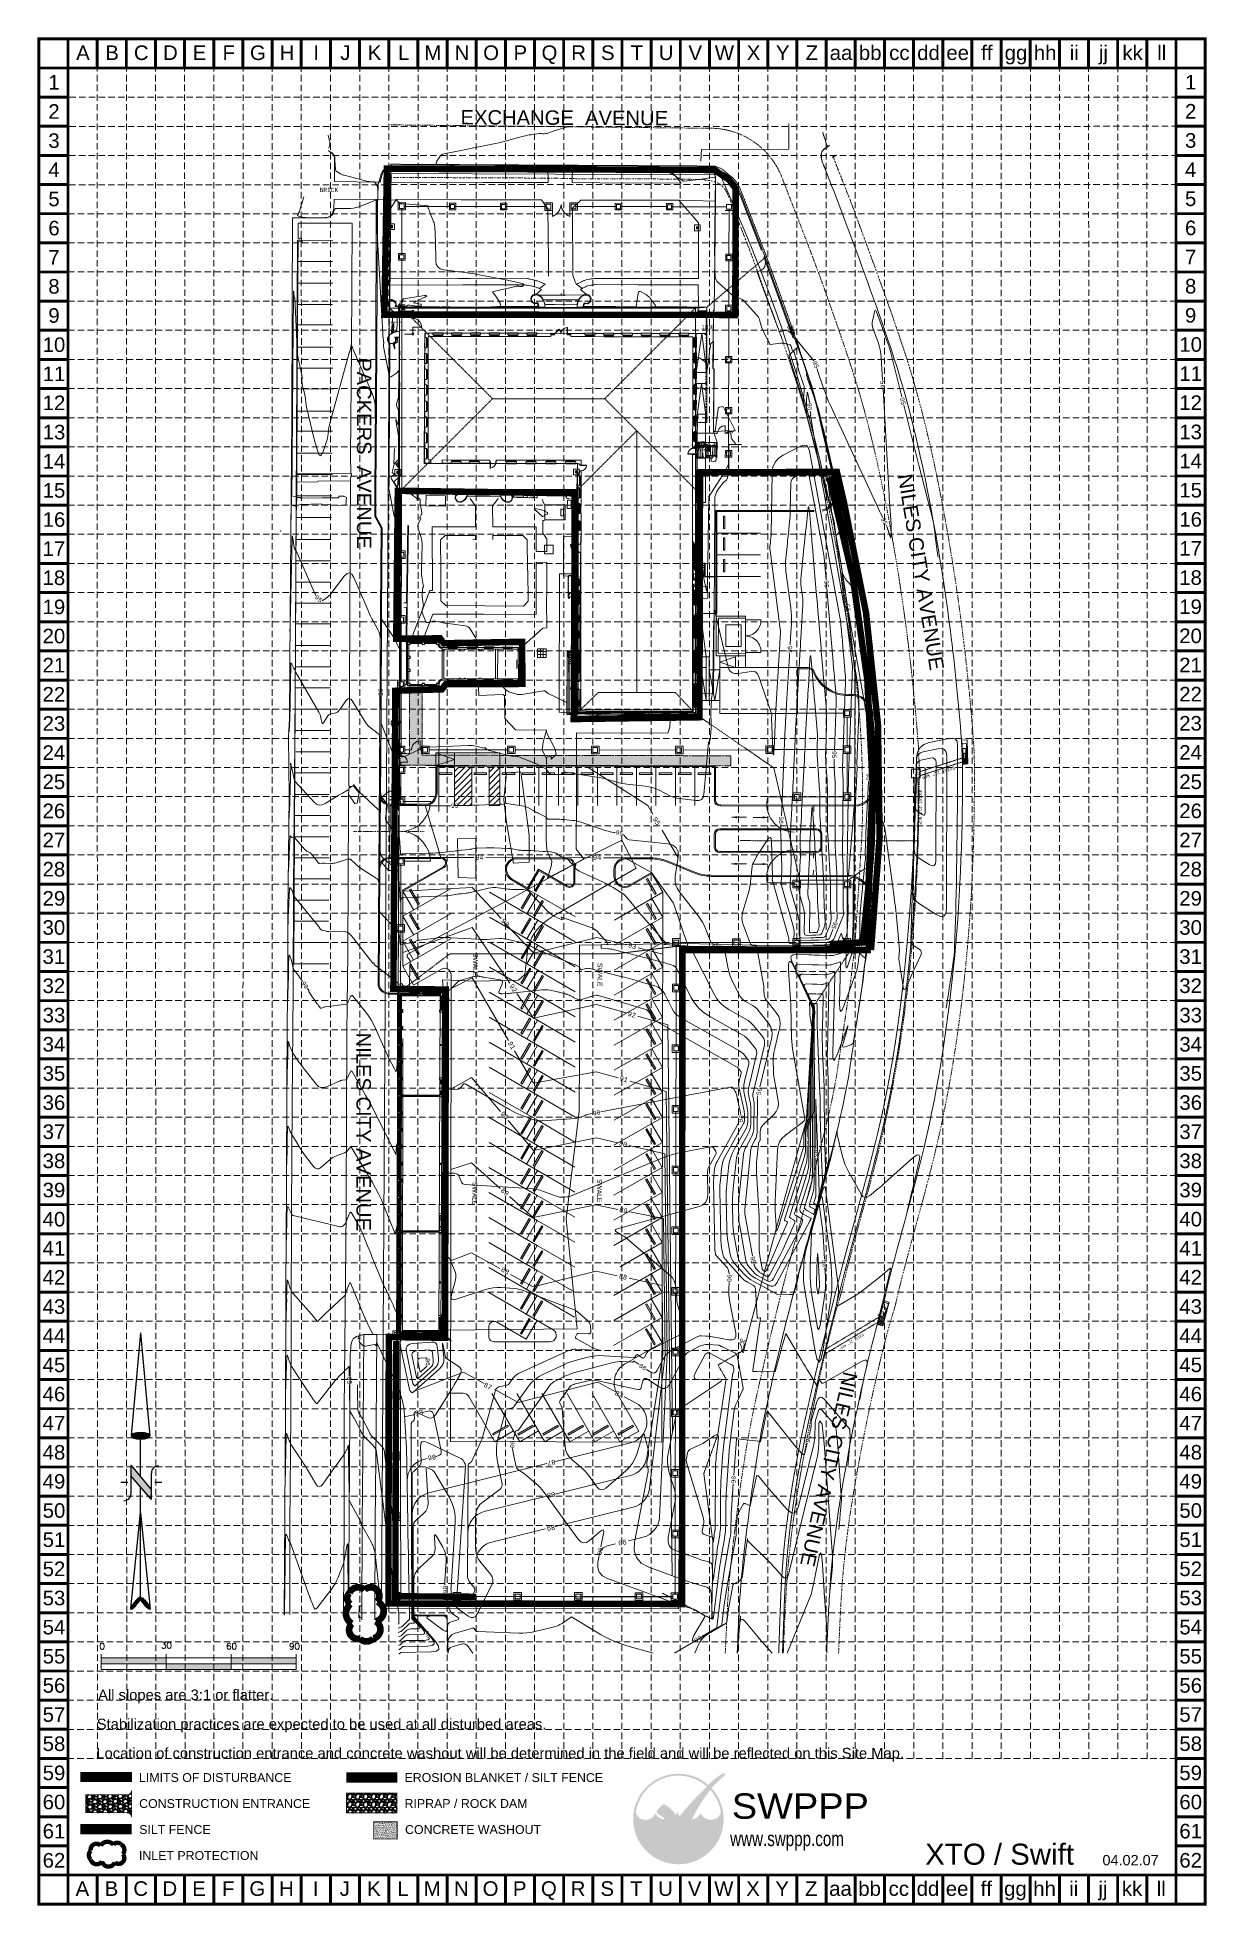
# Model space of a CAD drawing. Extents: x 4841 to 5381, y 4863 to 5725.
import ezdxf
from ezdxf.enums import TextEntityAlignment as Align

# ---------------------------------------------------------------- set-up
doc = ezdxf.new("R2010")
doc.units = 0
doc.header["$MEASUREMENT"] = 0
for name, pattern in [('ACAD_ISO02W100', [15, 12, -3]), ('DASHDOT', [1, 0.5, -0.25, 0, -0.25]), ('DASHED', [0.75, 0.5, -0.25]), ('DIVIDE', [1.25, 0.5, -0.25, 0, -0.25, 0, -0.25]), ('DOT', [0.25, 0, -0.25]), ('HIDDEN', [0.375, 0.25, -0.125])]:
    doc.linetypes.add(name, pattern=pattern)
doc.layers.get('0').update_dxf_attribs({"lineweight": 0})
for name, color, linetype, lineweight in [('1', 7, 'Continuous', 0), ('10', 7, 'Continuous', 0), ('16', 7, 'Continuous', 0), ('17', 7, 'Continuous', 0), ('19', 7, 'Continuous', 0), ('2', 7, 'Continuous', 0), ('21', 7, 'Continuous', 0), ('22', 7, 'Continuous', 0), ('23', 7, 'Continuous', 0), ('26', 7, 'Continuous', 0), ('27', 7, 'Continuous', 0), ('3', 7, 'Continuous', 0), ('30', 7, 'Continuous', 0), ('31', 7, 'Continuous', 0), ('33', 7, 'Continuous', 0), ('35', 7, 'Continuous', 0), ('37', 7, 'Continuous', 0), ('39', 7, 'Continuous', 0), ('43', 7, 'Continuous', 0), ('46', 7, 'Continuous', 0), ('49', 7, 'Continuous', 0), ('52', 7, 'Continuous', 0), ('53', 7, 'Continuous', 0), ('EC', 35, 'Continuous', 0), ('PC', 35, 'Continuous', 0), ('STORM', 5, 'Continuous', 0)]:
    doc.layers.add(name, color=color, linetype=linetype, lineweight=lineweight)
for name, color, linetype in [('BASE', 7, 'Continuous'), ('GRID', 254, 'HIDDEN'), ('LEGEND', 7, 'Continuous'), ('LIMITS OF DISTURBANCE', 1, 'HIDDEN'), ('LOGO', 7, 'Continuous'), ('NARROW', 7, 'Continuous'), ('SILT FENCE', 200, 'Continuous')]:
    doc.layers.add(name, color=color, linetype=linetype)
doc.styles.add('L120', font='simplex.shx', dxfattribs={"height": 4.8})
doc.styles.add("L200'", font='ARIAL.TTF', dxfattribs={"height": 0.001969})
doc.styles.add('LOGO1', font='Rockeb.TTF', dxfattribs={"height": 25})
doc.styles.add('MONOTXT', font='MONOTXT')
doc.styles.get("Standard").update_dxf_attribs({"font": 'ARIAL.TTF'})
doc.styles.add('TXT', font='txt.shx')

msp = doc.modelspace()

# ---------------------------------------------------------------- texts
at = {"insert": (5250.97, 4891.24), "char_height": 9.72, "width": 71.3191, "attachment_point": 1}
msp.add_mtext('XTO / Swift', dxfattribs=at)
at = {"layer": '1', "color": 4, "linetype": 'Continuous', "lineweight": 0, "style": 'TXT'}
for s, width, p in [('21451', 0.899996, (4953.77, 5497.12)), ('1451', 0.874995, (4953.72, 5497.14))]:
    msp.add_text(s, height=0.06, dxfattribs=dict(at, width=width)).set_placement(p, align=Align.TOP_RIGHT)
at = {"layer": '1', "color": 4, "linetype": 'Continuous', "lineweight": 0, "style": 'TXT', "width": 0.933337}
msp.add_text('96.13', height=0.06, dxfattribs=at).set_placement((4953.77, 5496.98), align=Align.MIDDLE_RIGHT)
at = {"layer": '10', "color": 7, "linetype": 'Continuous', "lineweight": 0}
for s, rotation, p in [('EXCHANGE  AVENUE', 359.72991, (5084.48, 5684.5)), ('PACKERS  AVENUE', 270, (4988.84, 5532.84)), ('NILES CITY AVENUE', 279.36402, (5245.78, 5477.58)), ('NILES CITY AVENUE', 270, (4988.58, 5219.79)), ('NILES CITY AVENUE', 257.33267, (5203.29, 5064.77))]:
    msp.add_text(s, height=6.668, rotation=rotation, dxfattribs=at).set_placement(p, align=Align.CENTER)
at = {"layer": '19', "color": 5, "linetype": 'Continuous', "lineweight": 0}
for p in [(5042.36, 5296.95), (5099.83, 5292.28), (5042.08, 5191.24), (5099.59, 5192.61)]:
    msp.add_text('SWALE', height=2.2, rotation=269.63982, dxfattribs=at).set_placement(p, align=Align.CENTER)
at = {"layer": '27', "color": 7, "linetype": 'Continuous', "lineweight": 0, "style": 'MONOTXT'}
msp.add_text('BRICK', height=2, dxfattribs=at).set_placement((4975.88, 5654.47), align=Align.MIDDLE)
at = {"layer": '53', "color": 5, "linetype": 'Continuous', "lineweight": 0, "style": 'MONOTXT'}
for height, rotation, p in [(1.4, 197.11551, (5249.56, 5383.22)), (1.4, 269.58846, (5248.69, 5361.59)), (1.1, 211.27272, (5211.9, 5119.81))]:
    msp.add_text('EXIST 21" RCP', height=height, rotation=rotation, dxfattribs=at).set_placement(p, align=Align.MIDDLE_RIGHT)
at = {"layer": 'BASE'}
for s, height, p in [('A', 6.73, (4862.41, 5717.81)), ('B', 6.73, (4875.86, 5717.81)), ('C', 6.73, (4889.32, 5717.81)), ('D', 6.73, (4902.77, 5717.81)), ('E', 6.73, (4916.22, 5717.81)), ('F', 6.73, (4929.67, 5717.81)), ('G', 6.73, (4943.12, 5717.81)), ('H', 6.73, (4956.57, 5717.81)), ('I', 6.73, (4970.03, 5717.81)), ('J', 6.73, (4983.48, 5717.81)), ('K', 6.73, (4996.93, 5717.81)), ('L', 6.73, (5010.38, 5717.81)), ('M', 6.73, (5023.83, 5717.81)), ('N', 6.73, (5037.28, 5717.81)), ('O', 6.73, (5050.73, 5717.81)), ('P', 6.73, (5064.19, 5717.81)), ('Q', 6.73, (5077.64, 5717.81)), ('R', 6.73, (5091.09, 5717.81)), ('S', 6.73, (5104.54, 5717.81)), ('T', 6.73, (5117.99, 5717.81)), ('U', 6.73, (5131.44, 5717.81)), ('V', 6.73, (5144.9, 5717.81)), ('W', 6.73, (5158.35, 5717.81)), ('X', 6.73, (5171.8, 5717.81)), ('Y', 6.73, (5185.25, 5717.81)), ('Z', 6.73, (5198.7, 5717.81)), ('aa', 6.726, (5212.15, 5717.81)), ('bb', 6.726, (5225.61, 5717.81)), ('cc', 6.726, (5239.06, 5717.81)), ('dd', 6.726, (5252.51, 5717.81)), ('ee', 6.726, (5265.96, 5717.81)), ('ff', 6.726, (5279.41, 5717.81)), ('gg', 6.726, (5292.86, 5717.81)), ('hh', 6.726, (5306.32, 5717.81)), ('ii', 6.726, (5319.77, 5717.81)), ('jj', 6.726, (5333.22, 5717.81)), ('kk', 6.726, (5346.67, 5717.81)), ('ll', 6.726, (5360.12, 5717.81)), ('1', 6.73, (4849.05, 5704.19)), ('1', 6.73, (4849.06, 5704.14)), ('1', 6.73, (5373.44, 5704.22)), ('2', 6.73, (4849.06, 5690.69)), ('2', 6.73, (5373.44, 5690.77)), ('3', 6.73, (4849.06, 5677.23)), ('3', 6.73, (5373.44, 5677.32)), ('4', 6.73, (4849.06, 5663.78)), ('4', 6.73, (5373.44, 5663.87)), ('5', 6.73, (4849.06, 5650.33)), ('5', 6.73, (5373.44, 5650.41)), ('6', 6.73, (4849.06, 5636.88)), ('6', 6.73, (5373.44, 5636.96)), ('7', 6.73, (4849.06, 5623.43)), ('7', 6.73, (5373.44, 5623.51)), ('8', 6.73, (4849.06, 5609.98)), ('8', 6.73, (5373.44, 5610.06)), ('9', 6.73, (4849.06, 5596.52)), ('9', 6.73, (5373.44, 5596.61)), ('10', 6.726, (4849.06, 5583.07)), ('10', 6.726, (5373.44, 5583.16)), ('11', 6.726, (4849.06, 5569.62)), ('11', 6.726, (5373.44, 5569.7)), ('12', 6.726, (4849.05, 5556.23)), ('12', 6.726, (5373.42, 5556.31)), ('13', 6.726, (4849.06, 5542.72)), ('13', 6.726, (5373.44, 5542.8)), ('14', 6.726, (4849.06, 5529.27)), ('14', 6.726, (5373.44, 5529.35)), ('15', 6.726, (4849.06, 5515.81)), ('15', 6.726, (5373.44, 5515.9)), ('16', 6.726, (4849.06, 5502.36)), ('16', 6.726, (5373.44, 5502.45)), ('17', 6.726, (4849.01, 5488.95)), ('17', 6.726, (5373.39, 5489.03)), ('18', 6.726, (4849.01, 5475.5)), ('18', 6.726, (5373.39, 5475.58)), ('19', 6.726, (4849.01, 5462.05)), ('19', 6.726, (5373.39, 5462.13)), ('20', 6.726, (4849.01, 5448.59)), ('20', 6.726, (5373.39, 5448.68)), ('21', 6.726, (4849.01, 5435.14)), ('21', 6.726, (5373.39, 5435.22)), ('22', 6.726, (4849.01, 5421.69)), ('22', 6.726, (5373.39, 5421.77)), ('23', 6.726, (4849.01, 5408.24)), ('23', 6.726, (5373.39, 5408.32)), ('24', 6.726, (4849.01, 5394.79)), ('24', 6.726, (5373.39, 5394.87)), ('25', 6.726, (4849.01, 5381.34)), ('25', 6.726, (5373.42, 5381.35)), ('26', 6.726, (4849.01, 5367.88)), ('26', 6.726, (5373.42, 5367.9)), ('27', 6.726, (4849.01, 5354.43)), ('27', 6.726, (5373.42, 5354.45)), ('28', 6.726, (4849.01, 5340.98)), ('28', 6.726, (5373.42, 5340.99)), ('29', 6.726, (4849.01, 5327.53)), ('29', 6.726, (5373.42, 5327.54)), ('30', 6.726, (4849.01, 5314.08)), ('30', 6.726, (5373.42, 5314.09)), ('31', 6.726, (4849.01, 5300.63)), ('31', 6.726, (5373.42, 5300.64)), ('32', 6.726, (4849.01, 5287.17)), ('32', 6.726, (5373.42, 5287.19)), ('33', 6.726, (4849.05, 5273.63)), ('33', 6.726, (5373.46, 5273.64)), ('34', 6.726, (4849.05, 5260.18)), ('34', 6.726, (5373.46, 5260.19)), ('35', 6.726, (4849.05, 5246.73)), ('35', 6.726, (5373.46, 5246.74)), ('36', 6.726, (4849.05, 5233.28)), ('36', 6.726, (5373.46, 5233.29)), ('37', 6.726, (4849.05, 5219.83)), ('37', 6.726, (5373.46, 5219.84)), ('38', 6.726, (4849.05, 5206.37)), ('38', 6.726, (5373.46, 5206.39)), ('39', 6.726, (4849.05, 5192.92)), ('39', 6.726, (5373.46, 5192.94)), ('40', 6.726, (4849.05, 5179.47)), ('40', 6.726, (5373.46, 5179.48)), ('41', 6.726, (4849.05, 5166.02)), ('41', 6.726, (5373.46, 5166.03)), ('42', 6.726, (4849.04, 5152.62)), ('42', 6.726, (5373.44, 5152.64)), ('43', 6.726, (4849.05, 5139.12)), ('43', 6.726, (5373.46, 5139.13)), ('44', 6.726, (4849.05, 5125.66)), ('44', 6.726, (5373.46, 5125.68)), ('45', 6.726, (4849.05, 5112.21)), ('45', 6.726, (5373.46, 5112.23)), ('46', 6.726, (4849.05, 5098.76)), ('46', 6.726, (5373.46, 5098.77)), ('47', 6.726, (4849.05, 5085.31)), ('47', 6.726, (5373.46, 5085.32)), ('48', 6.726, (4849.05, 5071.86)), ('48', 6.726, (5373.46, 5071.87)), ('49', 6.726, (4849.06, 5058.44)), ('49', 6.726, (5373.46, 5058.45)), ('50', 6.726, (4849.06, 5044.99)), ('50', 6.726, (5373.46, 5045)), ('51', 6.726, (4849.06, 5031.54)), ('51', 6.726, (5373.46, 5031.55)), ('52', 6.726, (4849.06, 5018.08)), ('52', 6.726, (5373.46, 5018.1)), ('53', 6.726, (4849.06, 5004.63)), ('53', 6.726, (5373.46, 5004.65)), ('54', 6.726, (4849.06, 4991.18)), ('54', 6.726, (5373.46, 4991.19)), ('55', 6.726, (4849.06, 4977.73)), ('55', 6.726, (5373.46, 4977.74)), ('56', 6.726, (4849.06, 4964.28)), ('56', 6.726, (5373.46, 4964.29)), ('57', 6.726, (4849.06, 4950.83)), ('57', 6.726, (5373.46, 4950.84)), ('58', 6.726, (4849.06, 4937.37)), ('58', 6.726, (5373.46, 4937.39)), ('59', 6.726, (4849.06, 4923.92)), ('59', 6.726, (5373.46, 4923.94)), ('60', 6.726, (4849.06, 4910.47)), ('60', 6.726, (5373.46, 4910.48)), ('61', 6.726, (4849.06, 4897.02)), ('61', 6.726, (5373.46, 4897.03)), ('62', 6.726, (4849.06, 4883.57)), ('62', 6.726, (5373.46, 4883.58)), ('A', 6.73, (4862.15, 4870.51)), ('B', 6.73, (4875.6, 4870.51)), ('C', 6.73, (4889.05, 4870.51)), ('D', 6.73, (4902.5, 4870.51)), ('E', 6.73, (4915.95, 4870.51)), ('F', 6.73, (4929.41, 4870.51)), ('G', 6.73, (4942.86, 4870.51)), ('H', 6.73, (4956.31, 4870.51)), ('I', 6.73, (4969.76, 4870.51)), ('J', 6.73, (4983.21, 4870.51)), ('K', 6.73, (4996.66, 4870.51)), ('L', 6.73, (5010.12, 4870.51)), ('M', 6.73, (5023.57, 4870.51)), ('N', 6.73, (5037.02, 4870.51)), ('O', 6.73, (5050.47, 4870.51)), ('P', 6.73, (5063.92, 4870.51)), ('Q', 6.73, (5077.37, 4870.51)), ('R', 6.73, (5090.83, 4870.51)), ('S', 6.73, (5104.28, 4870.51)), ('T', 6.73, (5117.73, 4870.51)), ('U', 6.73, (5131.18, 4870.51)), ('V', 6.73, (5144.63, 4870.51)), ('W', 6.73, (5158.08, 4870.51)), ('X', 6.73, (5171.54, 4870.51)), ('Y', 6.73, (5184.99, 4870.51)), ('Z', 6.73, (5198.44, 4870.51)), ('aa', 6.726, (5211.89, 4870.51)), ('bb', 6.726, (5225.34, 4870.51)), ('cc', 6.726, (5238.79, 4870.51)), ('dd', 6.726, (5252.25, 4870.51)), ('ee', 6.726, (5265.7, 4870.51)), ('ff', 6.726, (5279.15, 4870.51)), ('gg', 6.726, (5292.6, 4870.51)), ('hh', 6.726, (5306.05, 4870.51)), ('ii', 6.726, (5319.5, 4870.51)), ('jj', 6.726, (5332.95, 4870.51)), ('kk', 6.726, (5346.41, 4870.51)), ('ll', 6.726, (5359.86, 4870.51))]:
    msp.add_text(s, height=height, dxfattribs=at).set_placement(p, align=Align.MIDDLE_CENTER)
at = {"layer": 'BASE', "color": 7, "style": "L200'"}
for s, height, p in [('All slopes are 3:1 or flatter.', 4.8665, (4869.4, 4957.52)), ('Stabilization practices are expected to be used at all disturbed areas.', 4.8665, (4868.79, 4944.03)), ('Location of construction entrance and concrete washout will be determined in the field and will be reflected on this Site Map.', 4.86653, (4868.61, 4930.59))]:
    msp.add_text(s, height=height, dxfattribs=at).set_placement(p)
at = {"layer": 'BASE'}
msp.add_text('04.02.07', height=4.768, dxfattribs=at).set_placement((5345.72, 4881.25), align=Align.CENTER)
at = {"layer": 'EC', "color": 35, "linetype": 'Continuous', "lineweight": 0, "style": 'MONOTXT'}
for s, p in [('100', (5150.17, 5591.21)), ('95', (5188.96, 5590.77)), ('100', (5145.15, 5536.11)), ('100', (5148.45, 5536.26))]:
    msp.add_text(s, height=2, dxfattribs=at).set_placement(p, align=Align.MIDDLE)
for s, rotation, p in [('95', 291.73956, (5200.49, 5573.86)), ('95', 93.27734, (5231.42, 5564.71)), ('95', 274.45375, (5197.68, 5554.43)), ('95', 284.06218, (5240.64, 5557.03)), ('100', 83.93725, (5148.34, 5536.1)), ('95', 102.42501, (5208.27, 5523.55)), ('95', 278.94362, (5069.17, 5514.61)), ('95', 294.60699, (5232.12, 5501.55)), ('95', 318.77983, (4971.23, 5465.79)), ('100', 92.82106, (5090.02, 5471.03)), ('95', 274.87107, (5205.47, 5472.59)), ('95', 99.9204, (5215.32, 5461.61)), ('95', 86.71782, (5188.55, 5442.52)), ('95', 270.65819, (4999.78, 5422.64)), ('100', 269.83684, (5090.18, 5424.5)), ('95', 268.04473, (5209.05, 5393.79)), ('95', 86.80024, (5224.97, 5383.51)), ('95', 0.45271, (5033.93, 5370.29)), ('95', 86.85409, (5184.54, 5363.62)), ('95', 345.64086, (5109.94, 5357.67)), ('95', 248.67426, (5209.16, 5315.05)), ('95', 339.97028, (5154.19, 5306.08)), ('95', 91.81613, (5220.8, 5304.7)), ('95', 114.52185, (5192.21, 5292.77)), ('90', 305.59076, (4964.85, 5287.55)), ('95', 256.64289, (5174.28, 5238.41)), ('90', 256.92447, (5166.06, 5225.84)), ('95', 90.02734, (5196.56, 5215.53)), ('90', 90.02734, (5200.51, 5209.81)), ('95', 280.25427, (5171.64, 5160.61)), ('90', 273.08874, (5204.6, 5159.02)), ('90', 268.63591, (5160.64, 5152.22)), ('90', 57.16577, (5230.51, 5135.79)), ('90', 342.51454, (5166.92, 5122.97)), ('90', 90.56221, (5021.56, 5113.51)), ('85', 271.07114, (4985.31, 5105.04)), ('90', 146.29769, (5120.71, 5111.22)), ('90', 76.1524, (5197.06, 5078.04)), ('90', 85.93135, (5162.55, 5059.28)), ('85', 277.31958, (5003.11, 5030.21)), ('90', 97.11912, (5029.56, 5008.57)), ('90', 301.44866, (5021.46, 4987.87)), ('90', 27.95452, (5146.14, 4985.79))]:
    msp.add_text(s, height=2, rotation=rotation, dxfattribs=at).set_placement(p, align=Align.MIDDLE)
msp.add_text('90', height=2.2, rotation=190.34509, dxfattribs=at).set_placement((5113.18, 5030.53), align=Align.MIDDLE_LEFT)
at = {"layer": 'LEGEND', "style": "L200'"}
for s, height, p in [('LIMITS OF DISTURBANCE', 4.0832, (4888.27, 4919.72)), ('EROSION BLANKET / SILT FENCE', 4.0832, (5010.77, 4919.72)), ('CONSTRUCTION ENTRANCE', 4.0832, (4888.36, 4907.71)), ('RIPRAP / ROCK DAM', 4.0832, (5010.78, 4907.75)), ('SILT FENCE', 4.083, (4888.38, 4895.72)), ('CONCRETE WASHOUT', 4.0832, (5011.02, 4895.72)), ('INLET PROTECTION', 4.0832, (4888.25, 4883.73))]:
    msp.add_text(s, height=height, dxfattribs=at).set_placement(p)
at = {"layer": 'PC', "color": 35, "linetype": 'Continuous', "lineweight": 0, "style": 'MONOTXT'}
for s, rotation, p in [('95', 301.9713, (5126.07, 5364.77)), ('94', 359.63982, (5043.53, 5346.51)), ('94', 359.63982, (5097.71, 5346.42)), ('93', 311.68765, (5056.03, 5317.77)), ('93', 344.31886, (5114, 5306.09)), ('92', 302.79472, (5059.94, 5287.71)), ('92', 344.31886, (5113.8, 5274.43)), ('91', 300.3102, (5059.29, 5261.31)), ('91', 344.31886, (5110.09, 5244.62)), ('90', 312.64856, (5055.67, 5228.75)), ('90', 344.31886, (5109.81, 5214.67)), ('89', 319.15193, (5055.63, 5193.26)), ('89', 347.13629, (5109.94, 5183.99)), ('88', 331.88004, (5055.54, 5156.5)), ('88', 347.13629, (5109.72, 5153.36)), ('87', 331.88004, (5047.58, 5103.32)), ('87', 331.15257, (5108.12, 5099.56)), ('86', 190.34509, (5019.3, 5090.5)), ('86', 190.34509, (5025.27, 5069.82)), ('87', 190.34509, (5080.37, 5067.44)), ('88', 190.34509, (5080.28, 5052.52)), ('89', 190.34509, (5080.18, 5037.34))]:
    msp.add_text(s, height=2.2, rotation=rotation, dxfattribs=at).set_placement(p, align=Align.MIDDLE_LEFT)
for rotation, p in [(10.86482, (5099.4, 5228.6)), (265.40097, (5060.55, 5075.59)), (259.12643, (5100.99, 5026.26))]:
    msp.add_text('90', height=2, rotation=rotation, dxfattribs=at).set_placement(p, align=Align.MIDDLE)

# ---------------------------------------------------------------- blocks, each defined once
blk = doc.blocks.new('SC2474')
at = {"layer": '21', "color": 1, "linetype": 'Continuous', "lineweight": 0}
blk.add_point((0, 0), dxfattribs=at)
blk = doc.blocks.new('inlet protection')
at = {"layer": 'LEGEND', "color": 170, "ltscale": 100, "const_width": 9.48}
blk.add_lwpolyline([(38, 58.5, 0.520567), (38, 58.5, 0.765195), (16.6, 47.7, 0.417879), (16.5, 28.3, 0.6649), (41, 24.6, 0.744833), (68.6, 22.2, 0.975642), (85.8, 40, 0.520567), (81.5, 61.5, 0.520567), (65.8, 60, 0.540264), (38, 58.5)], format="xyb", close=True, dxfattribs=at)
blk = doc.blocks.new('washout')
at = {"layer": 'BASE'}
h = blk.add_hatch(dxfattribs=at)
h.set_pattern_fill('AR-SAND', color=30, scale=1.29438, style=0)
h.set_pattern_definition([(37.5, (1095.3101, -97.0785), (-0.0815373, 2.494042), [0, -1.9674576, 0, -2.200446, 0, -2.1033675]), (7.5, (1095.31, -97.0785), (2.290764, 3.652929), [0, -1.0613916, 0, -1.7733006, 0, -0.6795495]), (327.5, (1093.718, -97.0785), (4.030883, 0.007325), [0, -0.64719, 0, -2.329884, 0, -3.041793]), (317.5, (1093.718, -97.0785), (3.89107, 1.136046), [0, -0.323595, 0, -1.5273684, 0, -1.747413])])
h.paths.add_polyline_path([(44.3, 0), (44.3, 32.4), (0, 32.4), (0, 0)])
at = {"layer": 'BASE', "color": 30, "linetype": 'ACAD_ISO02W100', "const_width": 1.62}
blk.add_lwpolyline([(0, 0), (44.3, 0), (44.3, 32.4), (0, 32.4)], close=True, dxfattribs=at)
blk = doc.blocks.new('North Arrow')
at = {"layer": 'NARROW'}
for p, q in [((32.43, 3.06), (32.43, 4.63)), ((0, 0), (22.36, 2)), ((0, 0), (22.33, -2.02)), ((28.77, -2.09), (34.02, 2.32)), ((36.18, 2.33), (30.46, 2.33)), ((36.16, 2.32), (31.04, -2.09)), ((39.1, 0.01), (59.96, 2.11)), ((31.2, -0.05), (21.66, -0.05)), ((21.66, -0.05), (21.66, -0.05)), ((28.77, -2.09), (34.95, -2.09)), ((32.43, -4.26), (32.43, -2.8)), ((57.45, -0.05), (33.41, -0.05)), ((59.83, -2.14), (39.04, -0.01)), ((57.69, -0.03), (57.77, -0.01)), ((57.77, -0.05), (57.69, -0.03))]:
    blk.add_line(p, q, dxfattribs=at)
blk.add_lwpolyline([(22.36, -2.03), (22.59, -1.93, 0.091577), (22.87, -1.44, 0.048306), (23.03, -0.75), (23.07, -0.01), (23.01, 0.82, 0.048306), (22.87, 1.42, 0.091577), (22.59, 1.91), (22.36, 2.01), (22.14, 1.91, 0.091577), (21.86, 1.42, 0.048306), (21.72, 0.82), (21.66, -0.01), (21.72, -0.83, 0.048306), (21.86, -1.44, 0.091577), (22.14, -1.93)], format="xyb", close=True, dxfattribs=at)
for points in [[(57.46, -0.03), (57.44, 0.08, -0.066818), (57.67, 0.47, -0.03073), (58.01, 0.84), (58.52, 1.29), (59.07, 1.7, -0.03073), (59.5, 1.95, -0.066818), (59.93, 2.1), (60.04, 2.06)], [(60.04, 2.06), (60.05, 1.95, -0.066818), (59.82, 1.56, -0.03073), (59.43, 1.14), (58.97, 0.74), (58.42, 0.33, -0.03073), (57.99, 0.08, -0.036692), (57.76, -0.02)], [(57.46, -0.04), (57.44, -0.15, 0.066818), (57.67, -0.54, 0.03073), (58.01, -0.9), (58.52, -1.36), (59.07, -1.77, 0.03073), (59.5, -2.02, 0.066818), (59.93, -2.17), (60.04, -2.13)], [(60.04, -2.13), (60.05, -2.01, 0.066818), (59.82, -1.63, 0.03073), (59.43, -1.2), (58.97, -0.8), (58.42, -0.4, 0.03073), (57.99, -0.15, 0.036692), (57.76, -0.05)]]:
    blk.add_lwpolyline(points, format="xyb", dxfattribs=at)
for centre, start, end in [((30.46, 3.86), 178.8769, 270), ((34.95, -3.62), 358.8769, 90)]:
    blk.add_arc(centre, 1.53, start, end, dxfattribs=at)
for points in [[(23.03, -0.76), (21.67, -0.05), (23.07, -0.05), (21.72, 0.82)], [(23.07, -0.05), (21.72, 0.82), (23.02, 0.75), (21.85, 1.42)], [(23.02, 0.75), (21.85, 1.42), (22.87, 1.44), (22.14, 1.91)], [(22.87, 1.44), (22.14, 1.91), (22.59, 1.91), (22.36, 2)], [(31.05, -2.09), (36.15, 2.36), (28.75, -2.06), (34.01, 2.36)], [(57.44, 0.08), (57.7, -0.01), (57.5, 0.21), (57.77, -0.01)], [(57.45, -0.04), (57.69, -0.02), (57.44, 0.08), (57.7, -0.01)], [(57.5, 0.21), (57.77, -0.01), (57.6, 0.39), (57.94, 0.06)], [(57.6, 0.39), (57.94, 0.06), (57.68, 0.5), (58.07, 0.13)], [(57.68, 0.5), (58.07, 0.13), (57.84, 0.66), (58.29, 0.26)], [(57.84, 0.66), (58.29, 0.26), (58.03, 0.86), (58.52, 0.41)], [(58.03, 0.86), (58.52, 0.41), (58.26, 1.07), (58.73, 0.57)], [(58.26, 1.07), (58.73, 0.57), (58.52, 1.3), (59.05, 0.81)], [(58.52, 1.3), (59.05, 0.81), (58.7, 1.42), (59.26, 0.99)], [(59.26, 1), (58.69, 1.42), (59.45, 1.15), (59, 1.65)], [(59.45, 1.15), (59, 1.65), (59.62, 1.34), (59.28, 1.82)], [(59.62, 1.34), (59.28, 1.82), (59.81, 1.55), (59.49, 1.95)], [(59.81, 1.55), (59.49, 1.95), (59.93, 1.73), (59.69, 2.04)], [(59.93, 1.73), (59.69, 2.04), (60.05, 1.94), (59.93, 2.1)], [(60.05, 1.94), (59.93, 2.1), (60.04, 2.06)], [(22.87, -1.44), (21.72, -0.87), (23.03, -0.76), (21.67, -0.05)], [(22.58, -1.93), (21.86, -1.45), (22.87, -1.44), (21.72, -0.87)], [(22.36, -2.01), (22.14, -1.93), (22.58, -1.93), (21.86, -1.45)], [(57.44, -0.14), (57.69, -0.02), (57.45, -0.04), (57.69, -0.02)], [(57.46, -0.19), (57.7, -0.03), (57.44, -0.14), (57.69, -0.02)], [(57.53, -0.33), (57.76, -0.05), (57.46, -0.19), (57.7, -0.03)], [(57.63, -0.48), (57.9, -0.1), (57.53, -0.33), (57.76, -0.05)], [(57.78, -0.66), (58.09, -0.2), (57.63, -0.48), (57.9, -0.1)], [(57.97, -0.87), (58.34, -0.35), (57.78, -0.66), (58.09, -0.2)], [(58.24, -1.11), (58.61, -0.54), (57.97, -0.87), (58.34, -0.35)], [(58.61, -1.43), (58.93, -0.77), (58.24, -1.11), (58.61, -0.54)], [(58.91, -1.64), (59.2, -1), (58.61, -1.43), (58.93, -0.77)], [(59.12, -1.79), (59.57, -1.36), (58.92, -1.65), (59.2, -1.01)], [(59.35, -1.93), (59.81, -1.62), (59.12, -1.79), (59.57, -1.36)], [(59.54, -1.32), (59.41, -1.18), (59.21, -1.01)], [(59.58, -2.05), (59.93, -1.79), (59.35, -1.93), (59.81, -1.62)], [(59.78, -2.13), (60.05, -2.01), (59.58, -2.05), (59.93, -1.79)], [(59.92, -2.17), (60.04, -2.13), (59.78, -2.13), (60.05, -2.01)]]:
    blk.add_solid(points, dxfattribs=at)
blk = doc.blocks.new('new logo')
at = {"layer": 'LOGO'}
h = blk.add_hatch(color=170, dxfattribs=at)
h.paths.add_polyline_path([(67.4, 44.1), (66.8, 44.7), (66.3, 45.2), (66, 45.8), (65.5, 46.4), (65.1, 47.2), (64.7, 47.9), (64.4, 48.5), (64.2, 49), (63.9, 49.6), (63.7, 50.1), (63.3, 51), (62.9, 52), (62.6, 52.8), (62.4, 53.3), (62.2, 53.7), (62.1, 54.2), (61.9, 54.7), (61.7, 55.2), (61.5, 55.7), (61.3, 56.3), (61, 56.8), (60.8, 57.4), (60.5, 57.9), (60.2, 58.5), (60, 59.1), (59.7, 59.6), (59.3, 60.2), (59, 60.8), (58.7, 61.3), (58.3, 61.9), (58, 62.4), (57.6, 62.9), (57.3, 63.4), (56.9, 63.9), (56.6, 64.3), (56.3, 64.7), (55.9, 65.1), (55.6, 65.5), (55.2, 65.9), (54.9, 66.2), (54, 66.2), (52.9, 66.3), (52, 66.5), (51.5, 66.6), (50.9, 66.8), (50.3, 67), (49.4, 67.4), (48.3, 67.9), (47.3, 68.6), (46.5, 69.3), (45.7, 70), (45, 70.8), (44.4, 71.5), (44, 72.2), (43.6, 72.7), (43.4, 72.9), (43.2, 73.2), (43.1, 73.4), (43, 73.5), (42.8, 73.7), (42.7, 73.7), (42.7, 73.8), (42.6, 73.8), (42.5, 73.7), (42.5, 73.6), (42.4, 73.5), (42.4, 73.4), (42.3, 73.2), (42.2, 72.8), (42, 72.1), (41.7, 71.5), (41.4, 70.9), (41, 70.3), (40.5, 69.8), (40, 69.2), (39.4, 68.7), (38.8, 68.2), (38.1, 67.7), (37.3, 67.3), (36.5, 66.9), (35.7, 66.6), (34.9, 66.3), (34, 66.1), (33, 66), (31.9, 65.9), (30.8, 65.9), (29.6, 65.9), (28.6, 66), (27.6, 66.1), (26.7, 66.4), (25.8, 66.7), (25, 67.1), (24.1, 67.6), (23.2, 68.2), (22.4, 68.9), (21.8, 69.5), (21.4, 69.9), (21, 70.4), (20.6, 70.9), (20.2, 71.5), (19.9, 72.1), (19.5, 72.9), (19.2, 73.8), (18.9, 74.8, -0.595729), (106.3, 106.8), (107, 107.5), (107.5, 108), (108.1, 108.6, 37.93689), (112.3, 104.5), (112.1, 104.2), (111.6, 103.7), (111.1, 103.1), (110.6, 102.5, -0.146449), (123.6, 75), (123.3, 74.5), (123.1, 74), (122.9, 73.5), (122.8, 73.1), (122.5, 72.4), (122.2, 71.7), (121.9, 71.1), (121.5, 70.5), (121.1, 70), (120.7, 69.5), (120.2, 69), (119.6, 68.6), (119, 68.1), (118.4, 67.7), (117.8, 67.4), (117.1, 67), (116.5, 66.7), (115.8, 66.5), (115, 66.3), (114.3, 66.1), (113.5, 66), (112.7, 65.9), (111.9, 65.8), (111.1, 65.8), (110.3, 65.8), (109.4, 65.9), (108.6, 66), (107.7, 66.2), (106.8, 66.4), (105.9, 66.7), (105.1, 67.1), (104.3, 67.5), (103.5, 68), (102.8, 68.6), (102.1, 69.3), (101.4, 70), (100.8, 70.7), (100.2, 71.4), (99.8, 72), (99.5, 72.5), (99.4, 72.8), (99.3, 73), (99.1, 73.2), (99, 73.4), (98.9, 73.5), (98.8, 73.6), (98.7, 73.6), (98.6, 73.6), (98.5, 73.5), (98.4, 73.4), (98.4, 73.3), (98.3, 73.2), (98.2, 73), (98.1, 72.8), (97.8, 72.4), (97.4, 71.8), (96.9, 71.1), (96.4, 70.5), (95.9, 70.1), (95.4, 69.6), (94.8, 69.1), (94.2, 68.6), (93.5, 68.2), (92.8, 67.7), (91.9, 67.3), (91, 66.9), (90.1, 66.6), (89.4, 66.4), (88.6, 66.2), (87.8, 66.1), (87.6, 65.6), (87.4, 65.1), (87.1, 64.4), (86.9, 63.8), (86.6, 63), (86.3, 62.2), (85.9, 61.3), (85.6, 60.4), (85.3, 59.5), (84.9, 58.6), (84.6, 57.7), (84.2, 56.7), (83.9, 55.8), (83.5, 54.9), (83.2, 54), (82.9, 53.2), (82.6, 52.4), (82.3, 51.6), (82.1, 51), (81.9, 50.3), (81.6, 49.8), (81.3, 48.9), (80.9, 48.1), (80.5, 47.3), (80.1, 46.6), (79.6, 45.9), (79.1, 45.4), (78.6, 44.8), (78.1, 44.3), (77.6, 43.9), (77, 43.5), (76.5, 43.1), (75.9, 42.8), (75.3, 42.6), (74.6, 42.3), (73.7, 42.1), (73, 41.9), (72.2, 41.9), (71.6, 42), (70.9, 42.2), (70.1, 42.5), (69.4, 42.8), (68.7, 43.1), (68, 43.5)])
h.paths.add_polyline_path([(71.8, 72), (70.7, 73.9), (70.1, 75.2), (69.7, 74.3), (68.7, 72.6), (67.9, 71.7), (67.9, 71.5), (68.1, 71.2), (68.3, 71), (68.4, 70.8), (68.5, 70.6), (68.7, 70.4), (68.8, 70.2), (68.9, 70.1), (69, 70), (69.1, 69.8), (69.3, 69.7), (69.4, 69.7), (69.5, 69.6), (69.6, 69.5), (69.7, 69.5), (69.8, 69.4), (69.9, 69.4), (70.1, 69.3), (70.2, 69.3), (70.3, 69.2), (70.4, 69.2), (70.5, 69.2), (70.6, 69.2), (70.8, 69.2), (70.9, 69.2), (71, 69.2), (71.1, 69.2), (71.2, 69.2), (71.3, 69.2), (71.4, 69.2), (71.5, 69.2), (71.6, 69.2), (71.7, 69.3), (71.8, 69.3), (71.9, 69.3), (72, 69.4), (72.1, 69.5), (72.2, 69.5), (72.3, 69.6), (72.5, 69.6), (72.6, 69.7), (72.7, 69.8), (72.8, 69.9), (72.9, 70), (73, 70.1), (73.1, 70.2), (73.2, 70.3), (73.3, 70.4), (72.5, 71.1)], flags=17)
blk.add_hatch(color=240, dxfattribs=at).paths.add_polyline_path([(117.7, 117.3), (118.9, 118.2), (119.8, 118.9), (120.6, 119.5), (121.3, 119.9), (121.9, 120.3), (122.4, 120.6), (122.8, 120.9), (123.1, 121.1), (123.4, 121.3), (123.7, 121.4), (124, 121.6), (124.2, 121.7), (124.4, 121.8), (124.6, 121.9), (124.8, 121.9), (125, 122), (125.2, 122.1), (125.4, 122.2), (125.6, 122.2), (125.8, 122.3), (125.9, 122.4), (126.1, 122.4), (126.3, 122.5), (126.4, 122.5), (126.6, 122.6), (126.7, 122.6), (126.8, 122.7), (126.9, 122.7), (127.1, 122.7), (127.2, 122.8), (127.3, 122.8), (127.4, 122.8), (127.5, 122.8), (127.6, 122.8), (127.7, 122.8), (127.8, 122.8), (127.9, 122.8), (128, 122.8), (128.1, 122.8), (128.1, 122.8), (128.2, 122.8), (128.3, 122.8), (128.4, 122.8), (128.4, 122.7), (128.5, 122.7), (128.5, 122.7), (128.6, 122.7), (128.6, 122.6), (128.7, 122.6), (128.7, 122.6), (128.7, 122.5), (128.7, 122.5), (128.8, 122.4), (128.8, 122.4), (128.8, 122.3), (128.8, 122.3), (128.8, 122.2), (128.8, 122.1), (128.8, 122.1), (128.8, 122), (128.8, 121.9), (128.8, 121.8), (128.8, 121.8), (128.8, 121.7), (128.8, 121.6), (128.7, 121.5), (128.7, 121.4), (128.7, 121.3), (128.6, 121.3), (128.6, 121.2), (128.5, 121.1), (128.4, 121), (128.4, 120.8), (128.3, 120.7), (128.2, 120.6), (128.1, 120.4), (128, 120.3), (127.8, 120.1), (127.7, 120), (127.6, 119.8), (127.4, 119.6), (127.3, 119.4), (127.1, 119.2), (126.8, 119), (126.6, 118.8), (126.3, 118.5), (125.9, 118.2), (125.5, 117.9), (125.1, 117.5), (124.6, 117), (124, 116.6), (123.5, 116.1), (122.9, 115.6), (122.3, 115.1), (121.7, 114.5), (121.1, 114), (120.6, 113.5), (120, 113), (119.5, 112.5), (119, 112), (118.5, 111.5), (118, 111), (117.5, 110.5), (117, 109.9), (116.5, 109.4), (116, 108.8), (115.5, 108.3), (115, 107.7), (114.5, 107.1), (114, 106.6), (113.5, 106), (113, 105.4), (112.5, 104.8), (112.1, 104.2), (111.6, 103.7), (111.1, 103.1), (110.6, 102.4), (110.1, 101.8), (109.6, 101.1), (109, 100.4), (108.5, 99.7), (107.9, 98.9), (107.3, 98.1), (106.7, 97.3), (106, 96.4), (105.4, 95.6), (104.8, 94.7), (104.2, 93.9), (103.6, 93.1), (103.1, 92.3), (102.5, 91.5), (102, 90.6), (101.4, 89.8), (100.9, 89), (100.3, 88.2), (99.8, 87.3), (99.2, 86.5), (98.6, 85.6), (98.1, 84.7), (97.5, 83.8), (96.9, 82.9), (96.4, 82), (95.9, 81.1), (95.4, 80.3), (94.9, 79.5), (94.5, 78.7), (94, 78), (93.6, 77.2), (93.2, 76.5), (92.8, 75.8), (92.4, 75), (92, 74.3), (91.6, 73.5), (91.2, 72.8), (90.8, 72), (90.4, 71.3), (90, 70.6), (89.6, 69.9), (89.3, 69.3), (89, 68.7), (88.8, 68.2), (88.5, 67.7), (88.3, 67.3), (88.1, 66.9), (88, 66.5), (87.8, 66.1), (87.6, 65.6), (87.4, 65.1), (87.1, 64.4), (86.9, 63.8), (86.6, 63), (86.3, 62.2), (85.9, 61.3), (85.6, 60.4), (85.3, 59.5), (84.9, 58.6), (84.6, 57.7), (84.2, 56.7), (83.9, 55.8), (83.5, 54.9), (83.2, 54), (82.9, 53.2), (82.6, 52.4), (82.3, 51.6), (82.1, 51), (81.9, 50.3), (81.6, 49.8), (81.4, 49.2), (81.2, 48.7), (81, 48.3), (80.8, 47.9), (80.6, 47.5), (80.4, 47.1), (80.2, 46.7), (80, 46.4), (79.7, 46.1), (79.5, 45.8), (79.2, 45.5), (79, 45.2), (78.7, 44.9), (78.5, 44.7), (78.2, 44.4), (78, 44.2), (77.7, 44), (77.4, 43.8), (77.2, 43.6), (76.9, 43.4), (76.6, 43.2), (76.3, 43), (76, 42.9), (75.7, 42.7), (75.5, 42.6), (75.2, 42.5), (74.9, 42.4), (74.6, 42.3), (74.3, 42.2), (74, 42.1), (73.8, 42.1), (73.5, 42), (73.2, 42), (73, 41.9), (72.7, 41.9), (72.5, 41.9), (72.2, 41.9), (72, 42), (71.8, 42), (71.5, 42.1), (71.3, 42.1), (71.1, 42.2), (70.8, 42.2), (70.6, 42.3), (70.4, 42.4), (70.1, 42.5), (69.9, 42.6), (69.6, 42.7), (69.4, 42.8), (69.2, 42.9), (68.9, 43), (68.7, 43.1), (68.5, 43.2), (68.2, 43.4), (68, 43.6), (67.8, 43.7), (67.6, 43.9), (67.4, 44.1), (67.2, 44.3), (67, 44.5), (66.8, 44.7), (66.6, 44.9), (66.5, 45.1), (66.3, 45.4), (66.1, 45.6), (65.9, 45.9), (65.7, 46.2), (65.4, 46.6), (65.2, 47), (65, 47.4), (64.7, 47.9), (64.4, 48.5), (64.2, 49), (63.9, 49.6), (63.7, 50.1), (63.4, 50.7), (63.2, 51.3), (63, 51.8), (62.8, 52.3), (62.6, 52.8), (62.4, 53.3), (62.2, 53.7), (62.1, 54.2), (61.9, 54.7), (61.7, 55.2), (61.5, 55.7), (61.3, 56.3), (61, 56.8), (60.8, 57.4), (60.5, 57.9), (60.2, 58.5), (60, 59.1), (59.7, 59.6), (59.3, 60.2), (59, 60.8), (58.7, 61.3), (58.3, 61.9), (58, 62.4), (57.6, 62.9), (57.3, 63.4), (56.9, 63.9), (56.6, 64.3), (56.3, 64.7), (55.9, 65.1), (55.6, 65.5), (55.2, 65.9), (54.9, 66.3), (54.5, 66.6), (54.1, 67), (53.7, 67.4), (53.3, 67.8), (52.8, 68.1), (52.4, 68.5), (51.9, 68.9), (51.4, 69.3), (50.9, 69.7), (50.5, 70), (50, 70.4), (49.5, 70.8), (49.1, 71.1), (48.7, 71.5), (48.2, 71.8), (47.8, 72.1), (47.5, 72.4), (47.1, 72.7), (46.8, 72.9), (46.6, 73.1), (46.3, 73.3), (46.1, 73.5), (45.9, 73.6), (45.7, 73.8), (45.6, 73.9), (45.5, 74), (45.3, 74.2), (45.2, 74.3), (45.1, 74.4), (45, 74.6), (45, 74.7), (44.9, 74.8), (44.8, 75), (44.8, 75.1), (44.8, 75.2), (44.7, 75.4), (44.7, 75.5), (44.7, 75.7), (44.7, 75.8), (44.7, 76), (44.7, 76.1), (44.7, 76.3), (44.8, 76.4), (44.8, 76.6), (44.9, 76.7), (44.9, 76.9), (45, 77.1), (45.1, 77.2), (45.2, 77.4), (45.3, 77.6), (45.4, 77.8), (45.6, 78), (45.7, 78.2), (45.9, 78.5), (46.1, 78.7), (46.3, 79), (46.6, 79.3), (46.8, 79.5), (47.1, 79.8), (47.3, 80.1), (47.6, 80.4), (47.9, 80.7), (48.2, 81), (48.5, 81.3), (48.8, 81.6), (49.2, 81.9), (49.5, 82.2), (49.8, 82.5), (50.1, 82.7), (50.4, 83), (50.7, 83.2), (51, 83.4), (51.2, 83.6), (51.5, 83.8), (51.7, 83.9), (51.9, 84.1), (52.1, 84.2), (52.2, 84.3), (52.4, 84.4), (52.5, 84.5), (52.7, 84.5), (52.8, 84.6), (53, 84.6), (53.1, 84.6), (53.2, 84.7), (53.3, 84.7), (53.5, 84.7), (53.6, 84.7), (53.7, 84.7), (53.8, 84.7), (54, 84.7), (54.1, 84.6), (54.2, 84.6), (54.3, 84.5), (54.5, 84.5), (54.6, 84.4), (54.7, 84.4), (54.9, 84.3), (55, 84.2), (55.2, 84.1), (55.3, 84.1), (55.5, 84), (55.7, 83.9), (55.9, 83.7), (56.1, 83.6), (56.4, 83.4), (56.7, 83.2), (57, 83), (57.3, 82.8), (57.7, 82.5), (58, 82.3), (58.4, 82), (58.8, 81.7), (59.2, 81.4), (59.6, 81.1), (60, 80.8), (60.4, 80.5), (60.8, 80.2), (61.2, 79.9), (61.5, 79.6), (61.9, 79.3), (62.3, 78.9), (62.6, 78.6), (63, 78.3), (63.3, 77.9), (63.7, 77.5), (64, 77.2), (64.3, 76.8), (64.6, 76.4), (64.9, 76), (65.2, 75.6), (65.5, 75.2), (65.8, 74.8), (66.1, 74.4), (66.4, 74), (66.7, 73.6), (66.9, 73.2), (67.2, 72.8), (67.4, 72.5), (67.6, 72.1), (67.8, 71.8), (67.9, 71.5), (68.1, 71.2), (68.3, 71), (68.4, 70.8), (68.5, 70.6), (68.7, 70.4), (68.8, 70.2), (68.9, 70.1), (69, 70), (69.1, 69.8), (69.3, 69.7), (69.4, 69.7), (69.5, 69.6), (69.6, 69.5), (69.7, 69.5), (69.8, 69.4), (69.9, 69.4), (70.1, 69.3), (70.2, 69.3), (70.3, 69.2), (70.4, 69.2), (70.5, 69.2), (70.6, 69.2), (70.8, 69.2), (70.9, 69.2), (71, 69.2), (71.1, 69.2), (71.2, 69.2), (71.3, 69.2), (71.4, 69.2), (71.5, 69.2), (71.6, 69.2), (71.7, 69.3), (71.8, 69.3), (71.9, 69.3), (72, 69.4), (72.1, 69.5), (72.2, 69.5), (72.3, 69.6), (72.5, 69.6), (72.6, 69.7), (72.7, 69.8), (72.8, 69.9), (72.9, 70), (73, 70.1), (73.1, 70.2), (73.2, 70.3), (73.3, 70.5), (73.5, 70.6), (73.6, 70.8), (73.7, 70.9), (73.9, 71.1), (74, 71.3), (74.2, 71.5), (74.3, 71.8), (74.5, 72), (74.7, 72.3), (74.9, 72.6), (75.1, 72.8), (75.3, 73.1), (75.6, 73.5), (75.8, 73.8), (76.1, 74.1), (76.4, 74.5), (76.7, 74.9), (77, 75.3), (77.3, 75.7), (77.7, 76.1), (78, 76.5), (78.4, 77), (78.8, 77.4), (79.2, 77.9), (79.6, 78.4), (80, 78.9), (80.5, 79.5), (81, 80), (81.5, 80.6), (82, 81.1), (82.5, 81.7), (83, 82.3), (83.6, 82.9), (84.1, 83.5), (84.7, 84.1), (85.2, 84.7), (85.7, 85.3), (86.2, 85.8), (86.7, 86.4), (87.2, 86.9), (87.7, 87.4), (88.1, 87.9), (88.6, 88.5), (89.1, 89), (89.5, 89.5), (90, 90.1), (90.5, 90.6), (91, 91.2), (91.5, 91.7), (92.1, 92.3), (92.6, 92.9), (93.2, 93.5), (93.8, 94.1), (94.4, 94.8), (95, 95.4), (95.6, 96), (96.3, 96.7), (96.9, 97.3), (97.6, 98), (98.2, 98.6), (98.8, 99.2), (99.4, 99.8), (100, 100.3), (100.5, 100.9), (101.1, 101.4), (101.6, 102), (102.1, 102.5), (102.7, 103.1), (103.2, 103.6), (103.7, 104.1), (104.2, 104.7), (104.8, 105.2), (105.3, 105.8), (105.9, 106.3), (106.4, 106.9), (107, 107.5), (107.5, 108), (108.1, 108.6), (108.7, 109.2), (109.3, 109.8), (109.9, 110.3), (110.4, 110.9), (111, 111.5), (111.6, 112), (112.2, 112.6), (112.8, 113.1), (113.4, 113.6), (114, 114.2), (114.6, 114.7), (115.3, 115.3), (116, 115.9), (116.8, 116.6)])
at = {"layer": 'LOGO', "style": 'LOGO1'}
for s, height, width, p in [('SWPPP', 31.32, 1.115, (137, 67)), ('www.swppp.com', 18.112, 0.77, (135, 33.4))]:
    blk.add_text(s, height=height, dxfattribs=dict(at, width=width)).set_placement(p)
blk = doc.blocks.new('A$C10E760AD')
h = blk.add_hatch(color=7)
h.paths.add_polyline_path([(30.8, 2.7), (30.8, 5.41), (0.8, 5.41), (0.8, 2.7)])
h.paths.add_polyline_path([(30.8, 2.7), (30.8, 0), (60.8, 0), (60.8, 2.7)])
h.paths.add_polyline_path([(60.8, 5.41), (60.8, 2.7), (90.8, 2.7), (90.8, 5.41)])
at = {"color": 7}
for p, q in [((0.8, 5.41), (0.8, 7.21)), ((0.8, 5.41), (30.8, 5.41)), ((0.8, 5.41), (0.8, 0)), ((0.8, 2.7), (90.8, 2.7)), ((0.8, 0), (30.8, 0)), ((30.8, 5.41), (30.8, 7.21)), ((30.8, 5.41), (90.8, 5.41)), ((30.8, 5.41), (30.8, 0)), ((30.8, 0), (90.8, 0)), ((60.8, 5.41), (60.8, 7.21)), ((60.8, 5.41), (60.8, 0)), ((90.8, 5.41), (90.8, 7.21)), ((90.8, 5.41), (90.8, 0))]:
    blk.add_line(p, q, dxfattribs=at)
at = {"color": 7, "style": 'L120'}
for s, p in [('0', (0, 9.35)), ('30', (28.44, 9.79)), ('60', (58.46, 9.35)), ('90', (87.5, 9.35))]:
    blk.add_text(s, height=2.88, dxfattribs=at).set_placement(p)

# ---------------------------------------------------------------- hatches: boundary and pattern name
at = {"layer": '26', "linetype": 'DASHDOT', "lineweight": 0}
msp.add_hatch(color=252, dxfattribs=at).paths.add_polyline_path([(5161.26, 5393.34), (5018.89, 5393.6), (5018.94, 5425.6), (5013.15, 5425.61), (5013.09, 5394.44), (5008.82, 5394.45), (5008.81, 5388.94), (5161.26, 5388.67)])
at = {"layer": 'LEGEND'}
h = msp.add_hatch(dxfattribs=at)
h.set_pattern_fill('GRAVEL', color=4, scale=3.319921, angle=-43.93426, style=0)
h.set_pattern_definition([(184.078545, (223.2895, 2901.25087), (-39.85758613, -3.089418728), [0.4466489, -44.218317]), (141.0354448, (222.84398, 2901.2191), (30.993001854, -25.2508544086), [0.7664635, -75.8798603]), (88.576145, (222.24802, 2901.70108), (-1.43024162, -49.3334431566), [0.5404433, -53.5039495]), (223.339445, (220.73975, 2902.00174), (48.4601654845, 45.512458358), [0.6979735, -69.0993637]), (248.899445, (220.23211, 2901.5227), (15.6876157756, 40.2069092935), [0.6844183, -67.7575015]), (313.339445, (219.98571, 2900.88418), (-45.512458358, 48.4601654845), [0.6979735, -69.0993637]), (353.7599448, (220.46475, 2900.37654), (-54.1150309998, 6.0371771548), [0.9230343, -91.380318]), (28.3210448, (221.38231, 2900.27621), (67.4119044423, 36.473192881), [0.8714394, -86.272527]), (77.495345, (222.14944, 2900.68963), (10.818697916, 49.508104794), [0.7003373, -69.3334679]), (131.302145, (222.30108, 2901.37336), (23.995307415, -27.728935957), [0.7995432, -39.1775983]), (178.4631448, (221.77336, 2901.97401), (-54.027707928, 1.3429083654), [1.0339827, -102.3643623]), (94.879845, (223.0836, 2899.6974), (-2.914770788, 30.469058045), [0.352911, -34.9383284]), (127.534945, (223.05358, 2900.04903), (26.4733861447, -34.726702697), [0.6714108, -66.4698304]), (181.065745, (222.6445, 2900.5814), (-2.3034696, -2.3907966), [0.4695065, -4.2255686]), (159.264345, (222.7536, 2901.0296), (16.560919605, -6.735749085), [0.2528385, -25.0309245]), (247.867145, (222.5171, 2901.1191), (4.51961174, 9.47585698), [0.3575654, -17.5207557]), (347.029545, (222.3824, 2900.7879), (11.77932645, -2.128804535), [0.5807504, -18.7775483]), (117.630845, (222.9483, 2900.6575), (2.47812753, -6.9977309), [0.41994, -10.0785723]), (332.455245, (221.13046, 2902.45512), (30.818353933, -15.862324111), [0.58829, -58.2408556]), (26.411945, (221.65207, 2902.18307), (-34.901335188, -17.084894933), [0.4935427, -48.8606286]), (249.264345, (223.40903, 2901.1357), (6.735749085, 16.560919605), [0.5056737, -24.7780893]), (299.676245, (223.23, 2900.66278), (-16.9975739815, 30.207064473), [0.58829, -58.2408556]), (295.509745, (219.7023, 2900.97282), (-7.347055137, 16.29893103), [0.567308, -27.7981083]), (250.840845, (219.94663, 2900.46082), (13.384205356, 37.816089374), [0.4753396, -47.0586918]), (22.867145, (221.12947, 2898.72187), (16.298938902, 7.34703781), [0.5056737, -24.7780893]), (333.419745, (221.5954, 2898.91837), (-40.294214166, 20.381930311), [0.5565216, -55.095493]), (25.509745, (219.958, 2899.85057), (-16.29893103, -7.347055137), [0.283654, -28.0817624]), (57.375645, (220.986, 2898.8601), (6.823087215, 11.86664875), [0.1692828, -16.7590564]), (122.029545, (221.0773, 2899.00265), (4.86892447, -9.30119925), [0.6844183, -13.0039637]), (142.074745, (220.7143, 2899.58288), (26.211425456, -20.643894416), [0.6342709, -62.792726]), (259.755845, (222.1751, 2900.5727), (2.21613777, 7.08506268), [0.4788056, -11.491338]), (309.2229448, (222.08994, 2900.10154), (36.0365720064, -43.9405810874), [0.8359361, -82.7575343]), (17.011145, (222.61854, 2899.45395), (-25.68746689, -7.521696256), [0.3418058, -33.8388702]), (46.065745, (222.9454, 2899.554), (-0.087327, 4.6942648), [0.1991952, -3.1207255]), (76.322145, (220.7356, 2899.70068), (-6.561116861, -25.949440875), [0.4612167, -45.6605968]), (4.078545, (220.84465, 2900.14881), (39.85758613, 3.089418728), [0.8932977, -43.7716681]), (316.065745, (221.7357, 2900.2123), (4.6942648, 0.087327), [0.8631794, -2.4567414]), (281.370545, (222.3573, 2899.61345), (-7.783642684, 39.770267678), [0.524926, -51.9676296]), (210.120345, (222.4608, 2899.09882), (-11.60467159, -7.259715115), [0.483387, -23.6860013]), (163.7117448, (222.04267, 2898.85625), (-68.459818503, 19.857922733), [0.787037, -77.9167944]), (131.4918448, (221.28722, 2899.07699), (-28.776890699, 32.335880723), [0.8326328, -82.4305587])])
edge = h.paths.add_edge_path()
edge.add_line((4884.85, 4903.43), (4884.85, 4915.88))
edge.add_arc((4882.77, 4915.88), 2.08, -89.96094, 0, ccw=False)
edge.add_line((4882.77, 4913.8), (4863.75, 4913.8))
edge.add_line((4863.75, 4913.8), (4863.75, 4905.49))
edge.add_line((4863.75, 4905.49), (4882.77, 4905.5))
edge.add_arc((4882.77, 4903.43), 2.08, 0, 90.03906, ccw=False)
at = {"layer": 'LEGEND', "linetype": 'ACAD_ISO02W100'}
h = msp.add_hatch(dxfattribs=at)
h.set_pattern_fill('GRAVEL', color=240, scale=3.648855, style=0)
h.set_pattern_definition([(228.0128, (4724.42643, 4721.23912), (-29.19083754, -32.83970438), [0.490902, -48.599427]), (184.9697, (4724.09804, 4720.87424), (43.78626982, 3.64882378), [0.842404, -83.397968]), (132.5104, (4723.2588, 4720.80126), (36.48852112, -40.13744214), [0.59399, -58.805072]), (267.2737, (4721.83575, 4719.88905), (3.64884097, 72.97711105), [0.767128, -75.945666]), (292.8337, (4721.79926, 4719.12279), (-18.24431364, 43.78625289), [0.75223, -74.470853]), (357.2737, (4722.09117, 4718.4295), (-72.97711105, 3.64884097), [0.767128, -75.945666]), (37.6942, (4722.85743, 4718.39301), (-47.435148287, -36.488519977), [1.014488, -100.434197]), (72.2553, (4723.66017, 4719.01332), (25.54202776, 80.27480722), [0.95778, -94.82033]), (121.4296, (4723.95208, 4719.92553), (-29.190874035, 47.43510337), [0.769726, -76.202965]), (175.2364, (4723.5507, 4720.58233), (40.13741394, -3.6488246), [0.87876, -43.05928]), (222.3974, (4722.67498, 4720.6553), (-43.786292808, -40.137381595), [1.13643, -112.50653]), (138.8141, (4725.4481, 4719.85256), (-25.54199924, 21.8931232), [0.387877, -38.399986]), (171.4692, (4725.1562, 4720.10798), (47.43511523, -7.29773986), [0.737934, -73.0556]), (225, (4724.4264, 4720.2174), (-4e-16, -3.648857), [0.516025, -4.644234]), (203.1986, (4724.171, 4720.6553), (18.2442765, 7.2977158), [0.27789, -27.510966]), (291.8014, (4723.9156, 4720.54584), (-3.6488552, 10.9465675), [0.392993, -19.256696]), (30.9638, (4724.06155, 4720.18095), (10.9465593, 7.2977201), [0.63829, -20.63801]), (161.5651, (4724.6089, 4720.5094), (7.2977126, -3.6488497), [0.461547, -11.077148]), (16.3895, (4721.79926, 4720.54584), (36.48856301, 10.9465399), [0.646577, -64.011306]), (70.3462, (4722.41956, 4720.72828), (-14.59540465, -40.13741828), [0.542443, -53.701695]), (293.1986, (4724.6089, 4721.2391), (-7.2977158, 18.2442765), [0.555775, -27.23308]), (343.6105, (4724.8278, 4720.72828), (-36.48856301, 10.9465399), [0.646577, -64.011306]), (339.444, (4721.79926, 4718.28355), (-18.2442842, 7.2976964), [0.623516, -30.55232]), (294.7751, (4722.38307, 4718.06462), (-18.244249, 40.13742297), [0.522436, -51.721224]), (66.8014, (4724.64536, 4717.59027), (7.2977158, 18.2442765), [0.555775, -27.23308]), (17.354, (4724.8643, 4718.1011), (-47.43512885, -14.59540193), [0.61166, -60.554304]), (69.444, (4722.85743, 4717.59027), (-7.2976964, -18.2442842), [0.311758, -30.864078]), (101.3099, (4724.4264, 4717.5903), (-3.6488469, 14.5954247), [0.186055, -18.41953]), (165.9638, (4724.38994, 4717.7727), (10.9465685, -3.6488484), [0.75223, -14.292385]), (186.009, (4723.66017, 4717.95515), (36.48855408, 3.64885301), [0.697114, -69.014172]), (303.6901, (4724.0615, 4719.8526), (-3.6488604, 7.2977094), [0.526245, -12.62989]), (353.1572, (4724.35346, 4719.4147), (62.030541163, -7.29774018), [0.91876, -90.957075]), (60.9454, (4725.26567, 4719.30523), (-14.5954221, -25.5419899), [0.37567, -37.191595]), (90, (4725.448, 4719.6336), (-3.648855, 3.648855), [0.21893, -3.429924]), (120.2564, (4723.5872, 4718.06462), (14.59540334, -25.54199745), [0.506914, -50.184607]), (48.0128, (4723.33178, 4718.50248), (29.19083754, 32.83970438), [0.981805, -48.108525]), (0, (4723.9886, 4719.2323), (3.648855, 3.648855), [0.948702, -2.700153]), (325.3048, (4724.93727, 4719.23225), (-36.48853404, 25.5420199), [0.576935, -57.116535]), (254.0546, (4725.4116, 4718.90385), (-3.6488551, -14.59542246), [0.53128, -26.03279]), (207.646, (4725.26567, 4718.39301), (-69.32823918, -36.48858313), [0.865016, -85.63672]), (175.4261, (4724.49941, 4717.99164), (-47.43512352, 3.64883653), [0.91513, -90.597703])])
h.paths.add_polyline_path([(4984.05, 4905.52), (5007.28, 4905.47), (5007.28, 4914.6), (4984.05, 4914.56)])

# ---------------------------------------------------------------- linework, layer by layer
at = {"layer": '1', "color": 41, "linetype": 'Continuous', "lineweight": 0}
for p, q in [((5154.93, 5476.41), (5154.93, 5488.53)), ((5156.26, 5434.03), (5192.02, 5434.03)), ((5156.26, 5423.84), (5156.26, 5434.03)), ((5192.02, 5434.03), (5192.02, 5426.23)), ((5156.26, 5412.91), (5156.26, 5423.84)), ((5192.02, 5426.23), (5192.02, 5412.91)), ((5165.87, 5412.91), (5156.26, 5412.91)), ((5175.66, 5412.91), (5165.89, 5412.91)), ((5185.11, 5412.91), (5175.66, 5412.91)), ((5185.11, 5412.91), (5192.02, 5412.91))]:
    msp.add_line(p, q, dxfattribs=at)
at = {"layer": '10', "color": 117, "linetype": 'Continuous', "lineweight": 0}
msp.add_open_spline([(5227.7, 5380.41), (5227.62, 5389.97), (5227.27, 5399.53), (5226.48, 5409.92), (5226.41, 5410.79), (5226.34, 5411.66)], degree=3, knots=[0, 0, 0, 0, 0.91626, 0.91626, 1, 1, 1, 1], dxfattribs=at)
msp.add_open_spline([(5228.2, 5380.41), (5228.11, 5390.85), (5227.71, 5401.27), (5226.84, 5411.66)], degree=3, dxfattribs=at)
at = {"layer": '16', "color": 8, "linetype": 'Continuous', "lineweight": 0}
for q in [(5025.26, 5394.67), (5025.26, 5388.91)]:
    msp.add_line((5033.76, 5391.54), q, dxfattribs=at)
at = {"layer": '17', "color": 7, "linetype": 'Continuous', "lineweight": 0}
for p, q in [((5008.45, 5516.22), (5008.49, 5600.36)), ((5008.49, 5600.36), (5145.99, 5600.21)), ((5090.34, 5516.13), (5008.45, 5516.22)), ((5082.2, 5477.31), (5090.25, 5477.31))]:
    msp.add_line(p, q, dxfattribs=at)
for points in [[(5084.06, 5476.35), (5084.15, 5494.61), (5089.96, 5494.53)], [(5089.96, 5494.53), (5089.86, 5476.27), (5084.06, 5476.35)], [(5082.2, 5477.31), (5082.13, 5413.42), (5089.97, 5413.03)]]:
    msp.add_lwpolyline(points, dxfattribs=at)
at = {"layer": '2', "color": 7, "linetype": 'HIDDEN', "lineweight": 0}
for p, q in [((5004.43, 5646.21), (5004.43, 5666.32)), ((5004.43, 5666.32), (5153.83, 5665.48)), ((5153.83, 5665.48), (5157.07, 5664.25)), ((5157.07, 5664.25), (5159.72, 5662.05)), ((5159.72, 5662.05), (5162.57, 5659.71)), ((5162.57, 5659.71), (5164.58, 5657.25)), ((5164.58, 5657.25), (5166.52, 5652.72)), ((5166.52, 5652.72), (5177.75, 5623.77)), ((5003.92, 5599.97), (5004.43, 5646.21)), ((5150.3, 5600.37), (5177.75, 5623.77)), ((5177.75, 5623.77), (5188.01, 5595.36)), ((5009.52, 5599.97), (5003.92, 5599.97)), ((5009.52, 5516.27), (5009.52, 5599.97)), ((5009.52, 5599.97), (5051.37, 5558.12)), ((5009.52, 5599.97), (5144.98, 5599.97)), ((5144.98, 5599.97), (5103.13, 5558.12)), ((5144.98, 5599.97), (5150.3, 5600.37)), ((5144.98, 5516.27), (5144.98, 5599.97)), ((5188.01, 5595.36), (5198.76, 5563.62)), ((5198.76, 5563.62), (5204.07, 5543.81)), ((5051.37, 5558.12), (5009.52, 5516.27)), ((5103.13, 5558.12), (5051.37, 5558.12)), ((5117.91, 5543.34), (5103.13, 5558.12)), ((5090.83, 5516.27), (5117.91, 5543.34)), ((5090.83, 5516.27), (5117.91, 5543.34)), ((5117.91, 5543.34), (5117.91, 5422.49)), ((5117.91, 5543.34), (5144.98, 5516.27)), ((5204.07, 5543.81), (5205.75, 5536.81)), ((5205.75, 5536.81), (5213.58, 5502.23)), ((5009.52, 5516.27), (5008.44, 5516.27)), ((5008.44, 5516.27), (5009.24, 5507.35)), ((5009.52, 5516.27), (5090.83, 5516.27)), ((5090.18, 5412.82), (5090.83, 5516.27)), ((5144.97, 5412.7), (5144.98, 5516.27)), ((5009.24, 5507.35), (5007.76, 5283.79)), ((5213.58, 5502.23), (5217.98, 5476.33)), ((5217.98, 5476.33), (5223.16, 5442.14)), ((5223.16, 5442.14), (5226.01, 5417.27)), ((5100.07, 5422.49), (5090.18, 5412.82)), ((5117.91, 5422.49), (5100.07, 5422.49)), ((5135.74, 5422.49), (5117.91, 5422.49)), ((5144.97, 5412.7), (5135.74, 5422.49)), ((5226.01, 5417.27), (5228.17, 5373.49)), ((5181.17, 5387.7), (5144.97, 5412.7)), ((5193.12, 5335.89), (5181.17, 5387.7)), ((5228.17, 5373.49), (5227.49, 5350.95)), ((5227.49, 5350.95), (5226.25, 5341.2)), ((5223.01, 5341.2), (5215.51, 5335.89)), ((5226.25, 5341.2), (5223.01, 5341.2)), ((5226.25, 5341.2), (5223.4, 5299.75)), ((5215.51, 5335.89), (5193.12, 5335.89)), ((5193.12, 5305.12), (5193.12, 5335.77)), ((5108.13, 5301.91), (5136.3, 5305.37)), ((5136.3, 5305.37), (5193.12, 5305.12)), ((5217.58, 5305.09), (5193.12, 5305.18)), ((5217.58, 5305.09), (5193.12, 5305.12)), ((5199.25, 5277.34), (5217.58, 5305.09)), ((5223.4, 5299.75), (5217.58, 5305.09)), ((5007.76, 5283.79), (5031.69, 5301.91)), ((5031.69, 5301.91), (5108.13, 5301.91)), ((5007.76, 5283.79), (5007.09, 5125.94)), ((5196.16, 5225.05), (5199.25, 5277.34)), ((5182.15, 5174.71), (5196.16, 5225.05)), ((5176.94, 5155.68), (5182.15, 5174.71)), ((5167.29, 5119.03), (5176.94, 5155.68)), ((5007.09, 5125.94), (5008.77, 5125.94)), ((5008.77, 5125.94), (5009.04, 5012.37)), ((5155.38, 5112.16), (5167.29, 5119.03)), ((5155.25, 5079.86), (5159.14, 5105.69)), ((5159.14, 5105.69), (5155.38, 5112.16)), ((5148.85, 5062.04), (5155.25, 5079.86)), ((5153.05, 5030.59), (5148.85, 5062.04)), ((5152.84, 5012.6), (5153.05, 5030.59)), ((5009.04, 5012.37), (5009.04, 5005.41)), ((5152.45, 4994.92), (5152.84, 5012.6)), ((5009.04, 5005.41), (5132.95, 5005.15)), ((5129.76, 5006.83), (5152.45, 4994.92)), ((5132.95, 5005.15), (5129.76, 5006.83))]:
    msp.add_line(p, q, dxfattribs=at)
at = {"layer": '21', "color": 7, "linetype": 'Continuous', "lineweight": 0}
for p, q in [((5007.79, 5645.26), (5007.8, 5648.76)), ((5007.8, 5648.76), (5011.3, 5648.75)), ((5008.44, 5645.9), (5008.44, 5648.09)), ((5008.44, 5648.09), (5010.63, 5648.09)), ((5010.63, 5648.09), (5010.63, 5645.9)), ((5011.3, 5648.75), (5011.29, 5645.25)), ((5031.46, 5645.35), (5031.46, 5648.35)), ((5031.46, 5648.35), (5034.46, 5648.35)), ((5031.98, 5645.88), (5031.98, 5647.74)), ((5031.98, 5647.74), (5033.84, 5647.73)), ((5034.46, 5648.35), (5034.46, 5645.35)), ((5055.03, 5645.31), (5055.03, 5648.31)), ((5055.03, 5648.31), (5058.03, 5648.31)), ((5058.03, 5648.31), (5058.03, 5645.31)), ((5075.51, 5645.03), (5075.51, 5648.53)), ((5075.51, 5648.53), (5079.01, 5648.52)), ((5076.15, 5645.67), (5076.16, 5647.86)), ((5076.16, 5647.86), (5078.34, 5647.85)), ((5078.34, 5647.85), (5078.34, 5645.66)), ((5079.01, 5647.75), (5079, 5642.25)), ((5079.01, 5648.52), (5079.01, 5645.02)), ((5087.01, 5647.74), (5087, 5642.24)), ((5087.01, 5645.09), (5087.01, 5648.59)), ((5087.01, 5648.59), (5090.51, 5648.58)), ((5087.65, 5645.73), (5087.66, 5647.92)), ((5087.66, 5647.92), (5089.84, 5647.91)), ((5089.84, 5647.91), (5089.84, 5645.72)), ((5090.51, 5648.58), (5090.51, 5645.08)), ((5107.99, 5645.3), (5108, 5648.3)), ((5108, 5648.3), (5111, 5648.29)), ((5111, 5648.29), (5110.99, 5645.29)), ((5131.56, 5645.26), (5131.57, 5648.26)), ((5131.57, 5648.26), (5134.57, 5648.25)), ((5134.57, 5648.25), (5134.56, 5645.25)), ((5159.37, 5645.6), (5159.37, 5647.79)), ((5159.37, 5647.79), (5161.56, 5647.78)), ((5159.37, 5645.6), (5159.37, 5647.79)), ((5159.37, 5647.79), (5161.56, 5647.78)), ((5161.56, 5647.78), (5161.56, 5645.6)), ((5161.56, 5647.78), (5161.56, 5645.6)), ((5011.29, 5645.25), (5007.79, 5645.26)), ((5010.63, 5645.9), (5008.44, 5645.9)), ((5009.51, 5624.48), (5009.55, 5645.9)), ((5031.98, 5646.85), (5010.63, 5646.89)), ((5034.46, 5645.35), (5031.46, 5645.35)), ((5033.84, 5645.87), (5031.98, 5645.88)), ((5033.84, 5647.73), (5033.84, 5645.87)), ((5055.55, 5646.81), (5033.84, 5646.85)), ((5058.03, 5645.31), (5055.03, 5645.31)), ((5055.55, 5645.83), (5055.55, 5647.7)), ((5055.55, 5647.7), (5057.41, 5647.69)), ((5057.41, 5645.83), (5055.55, 5645.83)), ((5057.41, 5647.69), (5057.41, 5645.83)), ((5076.15, 5646.78), (5057.41, 5646.81)), ((5079.01, 5645.02), (5075.51, 5645.03)), ((5078.34, 5645.66), (5076.15, 5645.67)), ((5090.51, 5645.08), (5087.01, 5645.09)), ((5089.84, 5645.72), (5087.65, 5645.73)), ((5089.84, 5646.83), (5108.52, 5646.8)), ((5110.99, 5645.29), (5107.99, 5645.3)), ((5108.52, 5645.82), (5108.52, 5647.68)), ((5108.52, 5647.68), (5110.38, 5647.68)), ((5110.38, 5645.82), (5108.52, 5645.82)), ((5110.38, 5647.68), (5110.38, 5645.82)), ((5110.38, 5646.79), (5132.09, 5646.76)), ((5134.56, 5645.25), (5131.56, 5645.26)), ((5132.08, 5645.78), (5132.09, 5647.64)), ((5133.95, 5645.77), (5132.08, 5645.78)), ((5132.09, 5647.64), (5133.95, 5647.64)), ((5133.95, 5647.64), (5133.95, 5645.77)), ((5133.95, 5646.75), (5159.37, 5646.71)), ((5162.22, 5644.95), (5158.72, 5644.96)), ((5162.22, 5644.95), (5158.72, 5644.96)), ((5161.56, 5645.6), (5159.37, 5645.6)), ((5161.56, 5645.6), (5159.37, 5645.6)), ((5160.47, 5645.6), (5160.44, 5624.18)), ((5008, 5622.1), (5008.01, 5625.1)), ((5011, 5622.09), (5008, 5622.1)), ((5008.01, 5625.1), (5011.01, 5625.09)), ((5008.53, 5622.62), (5008.53, 5624.48)), ((5008.53, 5624.48), (5010.39, 5624.48)), ((5010.39, 5622.62), (5008.53, 5622.62)), ((5009.47, 5600.83), (5009.5, 5622.62)), ((5010.39, 5624.48), (5010.39, 5622.62)), ((5011.01, 5625.09), (5011, 5622.09)), ((5158.93, 5621.8), (5158.94, 5624.8)), ((5158.94, 5624.8), (5161.94, 5624.79)), ((5159.45, 5622.32), (5159.46, 5624.18)), ((5161.32, 5622.32), (5159.45, 5622.32)), ((5159.46, 5624.18), (5161.32, 5624.18)), ((5160.43, 5622.32), (5160.39, 5600.61)), ((5161.32, 5624.18), (5161.32, 5622.32)), ((5161.94, 5624.79), (5161.93, 5621.79)), ((5161.93, 5621.79), (5158.93, 5621.8)), ((5007.96, 5598.45), (5007.97, 5601.45)), ((5010.96, 5598.45), (5007.96, 5598.45)), ((5007.97, 5601.45), (5010.97, 5601.45)), ((5008.48, 5598.97), (5008.49, 5600.83)), ((5010.35, 5598.97), (5008.48, 5598.97)), ((5008.49, 5600.83), (5010.35, 5600.83)), ((5010.35, 5600.83), (5010.35, 5598.97)), ((5014.33, 5598.48), (5010.76, 5598.49)), ((5010.97, 5601.45), (5010.96, 5598.45)), ((5014.33, 5598.15), (5014.33, 5598.82)), ((5014.33, 5598.82), (5015, 5598.81)), ((5014.99, 5598.15), (5014.33, 5598.15)), ((5014.66, 5595.16), (5014.66, 5598.15)), ((5015, 5598.81), (5014.99, 5598.15)), ((5158.89, 5598.23), (5158.9, 5601.23)), ((5161.89, 5598.22), (5158.89, 5598.23)), ((5158.9, 5601.23), (5161.9, 5601.22)), ((5159.41, 5598.75), (5159.42, 5600.61)), ((5161.28, 5598.74), (5159.41, 5598.75)), ((5159.42, 5600.61), (5161.28, 5600.6)), ((5160.39, 5598.74), (5160.35, 5577.04)), ((5161.28, 5600.6), (5161.28, 5598.74)), ((5161.9, 5601.22), (5161.89, 5598.22)), ((5014.31, 5587.97), (5010.74, 5587.98)), ((5014.31, 5587.64), (5014.31, 5588.3)), ((5014.31, 5588.3), (5014.98, 5588.3)), ((5014.98, 5587.63), (5014.31, 5587.64)), ((5014.64, 5588.3), (5014.65, 5591.16)), ((5014.65, 5591.16), (5018.65, 5591.15)), ((5014.98, 5588.3), (5014.98, 5587.63)), ((5158.85, 5574.65), (5158.85, 5577.65)), ((5158.85, 5577.65), (5161.85, 5577.65)), ((5161.85, 5574.65), (5158.85, 5574.65)), ((5159.37, 5577.04), (5161.24, 5577.03)), ((5159.37, 5575.17), (5159.37, 5577.04)), ((5161.23, 5575.17), (5159.37, 5575.17)), ((5160.35, 5575.17), (5160.31, 5553.46)), ((5161.24, 5577.03), (5161.23, 5575.17)), ((5161.85, 5577.65), (5161.85, 5574.65)), ((5158.81, 5551.08), (5158.81, 5554.08)), ((5158.81, 5554.08), (5161.81, 5554.08)), ((5159.33, 5551.6), (5159.33, 5553.47)), ((5159.33, 5553.47), (5161.19, 5553.46)), ((5161.19, 5553.46), (5161.19, 5551.6)), ((5161.81, 5554.08), (5161.81, 5551.08)), ((5161.81, 5551.08), (5158.81, 5551.08)), ((5161.19, 5551.6), (5159.33, 5551.6)), ((5160.31, 5551.6), (5160.28, 5533.56)), ((5158.77, 5531.18), (5158.78, 5534.18)), ((5161.77, 5531.18), (5158.77, 5531.18)), ((5158.78, 5534.18), (5161.78, 5534.18)), ((5159.29, 5531.7), (5159.3, 5533.56)), ((5161.16, 5531.7), (5159.29, 5531.7)), ((5159.3, 5533.56), (5161.16, 5533.56)), ((5160.26, 5522.83), (5160.27, 5531.7)), ((5161.16, 5533.56), (5161.16, 5531.7)), ((5161.78, 5534.18), (5161.77, 5531.18)), ((5160.26, 5522.83), (5205.62, 5522.75)), ((5009.31, 5487.18), (5009.36, 5515.96)), ((5009.26, 5457.34), (5009.31, 5484.99)), ((5009.21, 5427.5), (5009.25, 5455.15)), ((5009.15, 5397.17), (5009.2, 5425.31)), ((5213.25, 5412.94), (5192.02, 5412.98)), ((5214.97, 5397.91), (5214.99, 5411.21)), ((5018, 5396.12), (5018.01, 5400.17)), ((5009.14, 5390.42), (5012.14, 5390.41)), ((5009.14, 5388.63), (5009.14, 5390.42)), ((5009.15, 5394.98), (5009.15, 5393.42)), ((5010.91, 5396.13), (5014.02, 5396.13)), ((5018, 5396.12), (5018.6, 5396.12)), ((5022.09, 5396.12), (5058.27, 5396.06)), ((5061.76, 5396.06), (5097.01, 5396)), ((5100.51, 5396), (5135.75, 5395.94)), ((5139.25, 5395.94), (5177.51, 5396.14)), ((5181.01, 5396.15), (5213.24, 5396.15)), ((5214.97, 5394.41), (5214.97, 5376.16)), ((5009.13, 5385.12), (5009.11, 5373.27)), ((5010.19, 5372.19), (5022.86, 5372.16)), ((5190.05, 5374.41), (5178.38, 5374.44)), ((5193.55, 5374.41), (5213.23, 5374.41)), ((5007.32, 5342.9), (5007.32, 5346.4)), ((5007.32, 5346.4), (5010.82, 5346.39)), ((5010.82, 5346.39), (5010.82, 5342.89)), ((5010.82, 5342.89), (5007.32, 5342.9)), ((5007.96, 5343.54), (5007.97, 5345.72)), ((5010.15, 5343.53), (5007.96, 5343.54)), ((5007.97, 5345.72), (5010.15, 5345.72)), ((5009.06, 5343.54), (5009.01, 5314.76)), ((5010.14, 5344.64), (5022.81, 5344.62)), ((5010.15, 5345.72), (5010.15, 5343.53)), ((5190.59, 5334.62), (5178.06, 5334.64)), ((5192.78, 5334.12), (5213.81, 5334.08)), ((5215, 5332.99), (5215, 5323.14)), ((5215, 5322.95), (5215, 5312.35)), ((5009, 5312.57), (5008.95, 5284.92)), ((5215, 5312.16), (5215, 5308.99)), ((5136.13, 5305.44), (5136.1, 5287.3)), ((5137.87, 5307.2), (5162.11, 5307.2)), ((5165.61, 5307.2), (5189.88, 5307.2)), ((5193.37, 5307.2), (5213.09, 5307.2)), ((5136.1, 5285.11), (5136.05, 5259.3)), ((5136.05, 5257.11), (5136, 5231.3)), ((5136, 5229.11), (5135.95, 5203.3)), ((5135.95, 5201.11), (5135.9, 5175.3)), ((5135.9, 5173.11), (5135.85, 5147.3)), ((5135.85, 5145.11), (5135.8, 5119.3)), ((5007.13, 5099.22), (5007.17, 5125.02)), ((5135.8, 5117.11), (5135.75, 5091.3)), ((5007.08, 5071.22), (5007.12, 5097.02)), ((5135.75, 5089.11), (5135.7, 5063.3)), ((5007.04, 5043.22), (5007.08, 5069.02)), ((5135.7, 5061.11), (5135.65, 5035.3)), ((5006.98, 5006.55), (5007.03, 5041.02)), ((5135.65, 5033.11), (5135.6, 5006.33)), ((5033.86, 5005.42), (5008.05, 5005.47)), ((5061.86, 5005.37), (5036.05, 5005.42)), ((5089.86, 5005.32), (5064.05, 5005.37)), ((5117.86, 5005.27), (5092.05, 5005.32)), ((5134.49, 5005.24), (5120.05, 5005.27))]:
    msp.add_line(p, q, dxfattribs=at)
for points in [[(5007.56, 5487.85), (5011.06, 5487.85), (5011.06, 5484.35), (5007.56, 5484.35)], [(5008.2, 5487.18), (5010.38, 5487.18), (5010.38, 5484.99), (5008.2, 5484.99)], [(5007.53, 5458.01), (5011.02, 5458.01), (5011.02, 5454.5), (5007.53, 5454.5)], [(5008.17, 5457.34), (5010.35, 5457.34), (5010.35, 5455.15), (5008.17, 5455.15)], [(5007.5, 5428.17), (5010.99, 5428.17), (5010.99, 5424.66), (5007.5, 5424.66)], [(5008.13, 5427.5), (5010.32, 5427.5), (5010.32, 5425.31), (5008.13, 5425.31)], [(5216.75, 5414.71), (5216.75, 5411.21), (5213.25, 5411.21), (5213.25, 5414.71)], [(5216.08, 5414.04), (5216.08, 5411.85), (5213.89, 5411.85), (5213.89, 5414.04)], [(5007.41, 5397.84), (5010.91, 5397.84), (5010.91, 5394.34), (5007.41, 5394.34)], [(5018.6, 5397.83), (5022.09, 5397.83), (5022.09, 5394.32), (5018.6, 5394.32)], [(5058.27, 5397.83), (5061.76, 5397.83), (5061.76, 5394.32), (5058.27, 5394.32)], [(5097.01, 5397.77), (5100.51, 5397.77), (5100.51, 5394.26), (5097.01, 5394.26)], [(5135.75, 5397.71), (5139.25, 5397.71), (5139.25, 5394.2), (5135.75, 5394.2)], [(5181.01, 5397.91), (5181.01, 5394.41), (5177.51, 5394.41), (5177.51, 5397.91)], [(5213.24, 5397.91), (5216.73, 5397.91), (5216.73, 5394.41), (5213.24, 5394.41)], [(5008.06, 5397.17), (5010.24, 5397.17), (5010.24, 5394.98), (5008.06, 5394.98)], [(5019.24, 5397.16), (5021.43, 5397.16), (5021.43, 5394.96), (5019.24, 5394.96)], [(5058.91, 5397.16), (5061.1, 5397.16), (5061.1, 5394.97), (5058.91, 5394.97)], [(5097.65, 5397.1), (5099.84, 5397.1), (5099.84, 5394.91), (5097.65, 5394.91)], [(5136.4, 5397.04), (5138.58, 5397.04), (5138.58, 5394.85), (5136.4, 5394.85)], [(5180.34, 5397.24), (5180.34, 5395.05), (5178.15, 5395.05), (5178.15, 5397.24)], [(5213.88, 5397.24), (5216.06, 5397.24), (5216.06, 5395.05), (5213.88, 5395.05)], [(5007.4, 5388.63), (5010.9, 5388.63), (5010.9, 5385.12), (5007.4, 5385.12)], [(5008.04, 5387.95), (5010.23, 5387.95), (5010.23, 5385.76), (5008.04, 5385.76)], [(5007.36, 5373.94), (5010.85, 5373.94), (5010.85, 5370.43), (5007.36, 5370.43)], [(5008, 5373.27), (5010.19, 5373.27), (5010.19, 5371.08), (5008, 5371.08)], [(5193.55, 5376.16), (5193.55, 5372.66), (5190.05, 5372.66), (5190.05, 5376.16)], [(5192.88, 5375.49), (5192.88, 5373.3), (5190.69, 5373.3), (5190.69, 5375.49)], [(5216.73, 5376.16), (5216.73, 5372.66), (5213.23, 5372.66), (5213.23, 5376.16)], [(5216.06, 5375.49), (5216.06, 5373.3), (5213.88, 5373.3), (5213.88, 5375.49)], [(5193.45, 5335.88), (5193.44, 5332.38), (5189.94, 5332.39), (5189.95, 5335.89)], [(5192.78, 5335.21), (5192.78, 5333.02), (5190.59, 5333.03), (5190.59, 5335.22)], [(5216.67, 5335.84), (5216.66, 5332.34), (5213.16, 5332.35), (5213.17, 5335.85)], [(5216, 5335.17), (5215.99, 5332.98), (5213.8, 5332.99), (5213.81, 5335.17)], [(5007.26, 5315.43), (5010.75, 5315.43), (5010.75, 5311.93), (5007.26, 5311.93)], [(5007.89, 5314.76), (5010.08, 5314.76), (5010.08, 5312.57), (5007.89, 5312.57)], [(5134.38, 5308.95), (5137.87, 5308.95), (5137.87, 5305.44), (5134.38, 5305.44)], [(5135.01, 5308.28), (5137.2, 5308.28), (5137.2, 5306.09), (5135.01, 5306.09)], [(5162.11, 5308.89), (5165.6, 5308.89), (5165.6, 5305.38), (5162.11, 5305.38)], [(5162.74, 5308.22), (5164.93, 5308.22), (5164.93, 5306.03), (5162.74, 5306.03)], [(5189.88, 5308.95), (5193.37, 5308.95), (5193.37, 5305.44), (5189.88, 5305.44)], [(5190.51, 5308.28), (5192.7, 5308.28), (5192.7, 5306.09), (5190.51, 5306.09)], [(5213.09, 5308.99), (5216.58, 5308.99), (5216.58, 5305.49), (5213.09, 5305.49)], [(5213.73, 5308.32), (5215.91, 5308.32), (5215.91, 5306.13), (5213.73, 5306.13)], [(5134.35, 5287.97), (5137.85, 5287.97), (5137.85, 5284.46), (5134.35, 5284.46)], [(5134.99, 5287.3), (5137.17, 5287.3), (5137.17, 5285.11), (5134.99, 5285.11)], [(5134.3, 5259.97), (5137.8, 5259.97), (5137.8, 5256.46), (5134.3, 5256.46)], [(5134.94, 5259.3), (5137.12, 5259.3), (5137.12, 5257.11), (5134.94, 5257.11)], [(5134.25, 5231.97), (5137.75, 5231.97), (5137.75, 5228.46), (5134.25, 5228.46)], [(5134.89, 5231.3), (5137.07, 5231.3), (5137.07, 5229.11), (5134.89, 5229.11)], [(5134.2, 5203.97), (5137.7, 5203.97), (5137.7, 5200.46), (5134.2, 5200.46)], [(5134.84, 5203.3), (5137.02, 5203.3), (5137.02, 5201.11), (5134.84, 5201.11)], [(5134.15, 5175.97), (5137.65, 5175.97), (5137.65, 5172.46), (5134.15, 5172.46)], [(5134.79, 5175.3), (5136.97, 5175.3), (5136.97, 5173.11), (5134.79, 5173.11)], [(5134.1, 5147.97), (5137.6, 5147.97), (5137.6, 5144.46), (5134.1, 5144.46)], [(5134.74, 5147.3), (5136.92, 5147.3), (5136.92, 5145.11), (5134.74, 5145.11)], [(5005.44, 5127.89), (5008.94, 5127.89), (5008.94, 5124.38), (5005.44, 5124.38)], [(5006.08, 5127.22), (5008.26, 5127.22), (5008.26, 5125.02), (5006.08, 5125.02)], [(5134.05, 5119.97), (5137.55, 5119.97), (5137.55, 5116.46), (5134.05, 5116.46)], [(5134.69, 5119.3), (5136.87, 5119.3), (5136.87, 5117.11), (5134.69, 5117.11)], [(5005.39, 5099.89), (5008.89, 5099.89), (5008.89, 5096.38), (5005.39, 5096.38)], [(5006.03, 5099.22), (5008.21, 5099.22), (5008.21, 5097.02), (5006.03, 5097.02)], [(5134, 5091.97), (5137.5, 5091.97), (5137.5, 5088.46), (5134, 5088.46)], [(5134.64, 5091.3), (5136.82, 5091.3), (5136.82, 5089.11), (5134.64, 5089.11)], [(5005.34, 5071.89), (5008.84, 5071.89), (5008.84, 5068.38), (5005.34, 5068.38)], [(5005.98, 5071.22), (5008.16, 5071.22), (5008.16, 5069.02), (5005.98, 5069.02)], [(5133.95, 5063.97), (5137.45, 5063.97), (5137.45, 5060.46), (5133.95, 5060.46)], [(5134.59, 5063.3), (5136.77, 5063.3), (5136.77, 5061.11), (5134.59, 5061.11)], [(5005.29, 5043.89), (5008.79, 5043.89), (5008.79, 5040.38), (5005.29, 5040.38)], [(5005.93, 5043.22), (5008.11, 5043.22), (5008.11, 5041.02), (5005.93, 5041.02)], [(5133.9, 5035.97), (5137.4, 5035.97), (5137.4, 5032.46), (5133.9, 5032.46)], [(5134.54, 5035.3), (5136.72, 5035.3), (5136.72, 5033.11), (5134.54, 5033.11)], [(5005.23, 5007.22), (5008.72, 5007.22), (5008.72, 5003.72), (5005.23, 5003.72)], [(5005.86, 5006.55), (5008.05, 5006.55), (5008.05, 5004.36), (5005.86, 5004.36)], [(5033.23, 5007.18), (5036.72, 5007.18), (5036.72, 5003.67), (5033.23, 5003.67)], [(5033.86, 5006.51), (5036.05, 5006.51), (5036.05, 5004.32), (5033.86, 5004.32)], [(5061.23, 5007.13), (5064.72, 5007.13), (5064.72, 5003.63), (5061.23, 5003.63)], [(5061.86, 5006.46), (5064.05, 5006.46), (5064.05, 5004.27), (5061.86, 5004.27)], [(5089.23, 5007.09), (5092.72, 5007.09), (5092.72, 5003.58), (5089.23, 5003.58)], [(5089.86, 5006.42), (5092.05, 5006.42), (5092.05, 5004.23), (5089.86, 5004.23)], [(5117.23, 5007.04), (5120.72, 5007.04), (5120.72, 5003.54), (5117.23, 5003.54)], [(5117.86, 5006.37), (5120.05, 5006.37), (5120.05, 5004.18), (5117.86, 5004.18)], [(5133.85, 5007), (5137.35, 5007), (5137.35, 5003.49), (5133.85, 5003.49)], [(5134.49, 5006.33), (5136.67, 5006.33), (5136.67, 5004.13), (5134.49, 5004.13)]]:
    msp.add_lwpolyline(points, close=True, dxfattribs=at)
for centre, radius, start, end in [((5076.69, 5648.15), 6.33, 291.40532, 356.33656), ((5089.34, 5648.13), 6.33, 183.46009, 248.39133), ((5014.65, 5591.16), 4, 359.89832, 89.89832), ((5017.98, 5396.21), 3.96, 89.65621, 181.19098), ((5009.14, 5390.42), 3, 359.89832, 89.89832), ((5008.12, 5372.92), 14.76, 280.59132, 357.0745), ((5190.76, 5370.97), 12.86, 164.3484, 269.31318), ((5008.17, 5344), 14.66, 2.41237, 79.51509), ((5190.7, 5337.02), 12.86, 90.4843, 190.65046)]:
    msp.add_arc(centre, radius, start, end, dxfattribs=at)
at = {"layer": '22', "color": 7, "linetype": 'Continuous', "lineweight": 0}
for p, q in [((5020.19, 5588.4), (5019.91, 5528.25)), ((5023.81, 5588.39), (5020.24, 5588.4)), ((5020.24, 5588.4), (5020.24, 5586.31)), ((5023.81, 5588.56), (5028.56, 5588.55)), ((5023.81, 5588.56), (5023.81, 5587.68)), ((5023.81, 5588.39), (5023.81, 5587.68)), ((5024.14, 5587.68), (5023.81, 5587.68)), ((5024.14, 5587.68), (5023.81, 5587.68)), ((5024.14, 5586.89), (5024.14, 5587.68)), ((5024.14, 5587.68), (5028.23, 5587.68)), ((5024.14, 5586.89), (5024.14, 5587.68)), ((5024.23, 5587.68), (5024.23, 5587.26)), ((5024.48, 5587.6), (5024.23, 5587.6)), ((5024.23, 5587.6), (5024.48, 5587.6)), ((5024.48, 5587.6), (5024.48, 5587.35)), ((5024.48, 5587.56), (5026.14, 5587.55)), ((5026.14, 5587.47), (5024.48, 5587.47)), ((5024.48, 5587.39), (5026.14, 5587.39)), ((5026.14, 5587.59), (5026.23, 5587.59)), ((5026.14, 5587.59), (5026.14, 5587.34)), ((5026.23, 5587.59), (5026.23, 5587.34)), ((5026.23, 5587.55), (5027.89, 5587.55)), ((5027.89, 5587.47), (5026.23, 5587.47)), ((5026.23, 5587.39), (5027.89, 5587.38)), ((5027.89, 5587.59), (5028.14, 5587.59)), ((5027.89, 5587.59), (5027.89, 5587.34)), ((5028.14, 5587.68), (5028.14, 5587.26)), ((5028.23, 5586.88), (5028.23, 5587.68)), ((5028.23, 5587.68), (5028.56, 5587.68)), ((5028.23, 5586.88), (5028.23, 5587.68)), ((5028.23, 5587.68), (5028.56, 5587.68)), ((5028.56, 5588.55), (5028.56, 5587.68)), ((5032.48, 5588.38), (5028.56, 5588.38)), ((5028.56, 5588.38), (5028.56, 5587.68)), ((5031.75, 5588.38), (5029.2, 5588.38)), ((5032.48, 5588.54), (5037.23, 5588.53)), ((5032.48, 5588.54), (5032.48, 5587.67)), ((5032.48, 5588.38), (5032.48, 5587.67)), ((5032.81, 5587.67), (5032.48, 5587.67)), ((5032.81, 5587.67), (5032.48, 5587.67)), ((5032.81, 5586.87), (5032.81, 5587.67)), ((5032.81, 5587.67), (5036.89, 5587.66)), ((5032.81, 5586.87), (5032.81, 5587.67)), ((5032.89, 5587.67), (5032.89, 5587.25)), ((5033.14, 5587.58), (5032.89, 5587.58)), ((5032.89, 5587.58), (5033.14, 5587.58)), ((5033.14, 5587.58), (5033.14, 5587.33)), ((5033.14, 5587.54), (5034.81, 5587.54)), ((5034.81, 5587.45), (5033.14, 5587.46)), ((5034.81, 5587.58), (5034.89, 5587.58)), ((5034.81, 5587.58), (5034.81, 5587.33)), ((5034.89, 5587.58), (5034.89, 5587.33)), ((5034.89, 5587.54), (5036.56, 5587.53)), ((5036.56, 5587.45), (5034.89, 5587.45)), ((5036.56, 5587.58), (5036.81, 5587.58)), ((5036.56, 5587.58), (5036.56, 5587.33)), ((5036.81, 5587.66), (5036.81, 5587.24)), ((5036.89, 5587.66), (5037.23, 5587.66)), ((5036.89, 5586.87), (5036.89, 5587.66)), ((5036.89, 5586.87), (5036.89, 5587.66)), ((5036.89, 5587.66), (5037.23, 5587.66)), ((5037.23, 5588.53), (5037.23, 5587.66)), ((5041.14, 5588.36), (5037.23, 5588.37)), ((5037.23, 5588.37), (5037.23, 5587.66)), ((5041.15, 5588.53), (5041.14, 5587.65)), ((5041.14, 5588.36), (5041.14, 5587.65)), ((5041.48, 5587.65), (5041.14, 5587.65)), ((5041.48, 5587.65), (5041.14, 5587.65)), ((5041.15, 5588.53), (5045.9, 5588.52)), ((5041.48, 5586.86), (5041.48, 5587.65)), ((5041.48, 5587.65), (5045.56, 5587.65)), ((5041.48, 5586.86), (5041.48, 5587.65)), ((5041.56, 5587.65), (5041.56, 5587.23)), ((5041.81, 5587.57), (5041.56, 5587.57)), ((5041.56, 5587.57), (5041.81, 5587.57)), ((5041.81, 5587.57), (5041.81, 5587.32)), ((5041.81, 5587.53), (5043.48, 5587.52)), ((5043.48, 5587.44), (5041.81, 5587.44)), ((5043.48, 5587.56), (5043.56, 5587.56)), ((5043.48, 5587.56), (5043.48, 5587.31)), ((5043.56, 5587.56), (5043.56, 5587.31)), ((5043.56, 5587.52), (5045.23, 5587.52)), ((5045.23, 5587.44), (5043.56, 5587.44)), ((5045.23, 5587.56), (5045.48, 5587.56)), ((5045.23, 5587.56), (5045.23, 5587.31)), ((5045.48, 5587.65), (5045.48, 5587.22)), ((5045.56, 5586.85), (5045.56, 5587.65)), ((5045.56, 5587.65), (5045.89, 5587.65)), ((5045.56, 5586.85), (5045.56, 5587.65)), ((5045.56, 5587.65), (5045.89, 5587.65)), ((5045.9, 5588.52), (5045.89, 5587.65)), ((5049.81, 5588.34), (5045.89, 5588.35)), ((5045.89, 5588.35), (5045.89, 5587.65)), ((5049.81, 5588.51), (5054.56, 5588.5)), ((5049.81, 5588.51), (5049.81, 5587.64)), ((5049.81, 5588.34), (5049.81, 5587.64)), ((5050.14, 5587.64), (5049.81, 5587.64)), ((5050.14, 5587.64), (5049.81, 5587.64)), ((5050.14, 5586.84), (5050.14, 5587.64)), ((5050.14, 5587.64), (5054.23, 5587.63)), ((5050.14, 5586.84), (5050.14, 5587.64)), ((5050.23, 5587.64), (5050.23, 5587.22)), ((5050.48, 5587.55), (5050.23, 5587.55)), ((5050.23, 5587.55), (5050.48, 5587.55)), ((5050.48, 5587.55), (5050.48, 5587.3)), ((5050.48, 5587.51), (5052.14, 5587.51)), ((5052.14, 5587.42), (5050.48, 5587.43)), ((5052.14, 5587.55), (5052.23, 5587.55)), ((5052.14, 5587.55), (5052.14, 5587.3)), ((5052.23, 5587.55), (5052.23, 5587.3)), ((5052.23, 5587.51), (5053.89, 5587.5)), ((5053.89, 5587.42), (5052.23, 5587.42)), ((5053.89, 5587.55), (5054.14, 5587.55)), ((5053.89, 5587.55), (5053.89, 5587.3)), ((5054.14, 5587.63), (5054.14, 5587.21)), ((5054.23, 5586.84), (5054.23, 5587.63)), ((5054.23, 5587.63), (5054.56, 5587.63)), ((5054.23, 5586.84), (5054.23, 5587.63)), ((5054.23, 5587.63), (5054.56, 5587.63)), ((5054.56, 5588.5), (5054.56, 5587.63)), ((5058.48, 5588.33), (5054.56, 5588.34)), ((5054.56, 5588.34), (5054.56, 5587.63)), ((5058.48, 5588.5), (5063.23, 5588.49)), ((5058.48, 5588.5), (5058.48, 5587.62)), ((5058.48, 5588.33), (5058.48, 5587.62)), ((5058.81, 5587.62), (5058.48, 5587.62)), ((5058.81, 5587.62), (5058.48, 5587.62)), ((5058.81, 5586.83), (5058.81, 5587.62)), ((5058.81, 5587.62), (5062.89, 5587.62)), ((5058.81, 5586.83), (5058.81, 5587.62)), ((5058.89, 5587.62), (5058.89, 5587.2)), ((5059.14, 5587.54), (5058.89, 5587.54)), ((5058.89, 5587.54), (5059.14, 5587.54)), ((5059.14, 5587.54), (5059.14, 5587.29)), ((5059.14, 5587.49), (5060.81, 5587.49)), ((5060.81, 5587.41), (5059.14, 5587.41)), ((5060.81, 5587.53), (5060.89, 5587.53)), ((5060.81, 5587.53), (5060.81, 5587.28)), ((5060.89, 5587.53), (5060.89, 5587.28)), ((5060.89, 5587.49), (5062.56, 5587.49)), ((5062.56, 5587.41), (5060.89, 5587.41)), ((5062.56, 5587.53), (5062.81, 5587.53)), ((5062.56, 5587.53), (5062.56, 5587.28)), ((5062.81, 5587.62), (5062.81, 5587.19)), ((5062.89, 5586.82), (5062.89, 5587.62)), ((5062.89, 5587.62), (5063.23, 5587.61)), ((5062.89, 5586.82), (5062.89, 5587.62)), ((5062.89, 5587.62), (5063.23, 5587.61)), ((5063.23, 5588.49), (5063.23, 5587.61)), ((5067.14, 5588.31), (5063.23, 5588.32)), ((5063.23, 5588.32), (5063.23, 5587.61)), ((5067.15, 5588.48), (5067.14, 5587.61)), ((5067.14, 5588.31), (5067.14, 5587.61)), ((5067.48, 5587.61), (5067.14, 5587.61)), ((5067.48, 5587.61), (5067.14, 5587.61)), ((5067.15, 5588.48), (5071.9, 5588.47)), ((5067.48, 5586.81), (5067.48, 5587.61)), ((5067.48, 5587.61), (5071.56, 5587.6)), ((5067.48, 5586.81), (5067.48, 5587.61)), ((5067.56, 5587.61), (5067.56, 5587.19)), ((5067.81, 5587.52), (5067.56, 5587.52)), ((5067.56, 5587.52), (5067.81, 5587.52)), ((5067.81, 5587.52), (5067.81, 5587.27)), ((5067.81, 5587.48), (5069.48, 5587.48)), ((5069.48, 5587.39), (5067.81, 5587.4)), ((5069.48, 5587.52), (5069.56, 5587.52)), ((5069.48, 5587.52), (5069.48, 5587.27)), ((5069.56, 5587.52), (5069.56, 5587.27)), ((5069.56, 5587.48), (5071.23, 5587.47)), ((5071.23, 5587.39), (5069.56, 5587.39)), ((5071.23, 5587.51), (5071.48, 5587.51)), ((5071.23, 5587.51), (5071.23, 5587.26)), ((5071.48, 5587.6), (5071.48, 5587.18)), ((5071.56, 5586.81), (5071.56, 5587.6)), ((5071.56, 5587.6), (5071.89, 5587.6)), ((5071.56, 5586.81), (5071.56, 5587.6)), ((5071.56, 5587.6), (5071.89, 5587.6)), ((5071.9, 5588.47), (5071.89, 5587.6)), ((5078.31, 5588.29), (5071.89, 5588.31)), ((5071.89, 5588.31), (5071.89, 5587.6)), ((5078.31, 5588.29), (5078.31, 5586.79)), ((5079.74, 5587.96), (5078.31, 5587.96)), ((5079.74, 5587.62), (5078.31, 5587.63)), ((5078.58, 5587.79), (5079.47, 5587.79)), ((5079.47, 5587.96), (5079.47, 5587.63)), ((5079.74, 5587.58), (5079.74, 5588)), ((5086.07, 5587.57), (5086.07, 5587.99)), ((5087.5, 5587.94), (5086.07, 5587.95)), ((5087.5, 5587.61), (5086.07, 5587.61)), ((5087.23, 5587.78), (5086.34, 5587.78)), ((5087.5, 5586.78), (5087.5, 5588.28)), ((5093.92, 5588.27), (5087.5, 5588.28)), ((5093.92, 5588.43), (5098.67, 5588.42)), ((5093.92, 5588.43), (5093.92, 5587.56)), ((5093.92, 5588.27), (5093.92, 5587.56)), ((5094.25, 5587.56), (5093.92, 5587.56)), ((5094.25, 5587.56), (5093.92, 5587.56)), ((5094.25, 5586.77), (5094.25, 5587.56)), ((5094.25, 5587.56), (5098.34, 5587.55)), ((5094.25, 5586.77), (5094.25, 5587.56)), ((5094.34, 5587.56), (5094.34, 5587.14)), ((5094.59, 5587.47), (5094.34, 5587.47)), ((5094.34, 5587.47), (5094.59, 5587.47)), ((5094.59, 5587.47), (5094.59, 5587.22)), ((5094.59, 5587.43), (5096.25, 5587.43)), ((5096.25, 5587.47), (5096.34, 5587.47)), ((5096.25, 5587.47), (5096.25, 5587.22)), ((5096.34, 5587.47), (5096.34, 5587.22)), ((5096.34, 5587.43), (5098, 5587.43)), ((5098, 5587.47), (5098.25, 5587.47)), ((5098, 5587.47), (5098, 5587.22)), ((5098.25, 5587.55), (5098.25, 5587.13)), ((5098.33, 5586.76), (5098.34, 5587.55)), ((5098.33, 5586.76), (5098.34, 5587.55)), ((5098.34, 5587.55), (5098.67, 5587.55)), ((5098.34, 5587.55), (5098.67, 5587.55)), ((5098.67, 5588.42), (5098.67, 5587.55)), ((5102.59, 5588.25), (5098.67, 5588.26)), ((5098.67, 5588.26), (5098.67, 5587.55)), ((5102.59, 5588.42), (5107.34, 5588.41)), ((5102.59, 5588.42), (5102.59, 5587.54)), ((5102.59, 5588.25), (5102.59, 5587.54)), ((5102.92, 5587.54), (5102.59, 5587.54)), ((5102.92, 5587.54), (5102.59, 5587.54)), ((5102.92, 5586.75), (5102.92, 5587.54)), ((5102.92, 5587.54), (5107, 5587.54)), ((5102.92, 5586.75), (5102.92, 5587.54)), ((5103, 5587.54), (5103, 5587.12)), ((5103.25, 5587.46), (5103, 5587.46)), ((5103, 5587.46), (5103.25, 5587.46)), ((5103.25, 5587.46), (5103.25, 5587.21)), ((5103.25, 5587.42), (5104.92, 5587.41)), ((5104.92, 5587.46), (5105, 5587.45)), ((5104.92, 5587.46), (5104.92, 5587.21)), ((5105, 5587.45), (5105, 5587.2)), ((5105, 5587.41), (5106.67, 5587.41)), ((5106.67, 5587.45), (5106.92, 5587.45)), ((5106.67, 5587.45), (5106.67, 5587.2)), ((5106.92, 5587.54), (5106.92, 5587.12)), ((5107, 5586.74), (5107, 5587.54)), ((5107, 5587.54), (5107.34, 5587.54)), ((5107, 5586.74), (5107, 5587.54)), ((5107, 5587.54), (5107.34, 5587.54)), ((5107.34, 5588.41), (5107.34, 5587.54)), ((5111.25, 5588.24), (5107.34, 5588.24)), ((5107.34, 5588.24), (5107.34, 5587.54)), ((5111.25, 5588.4), (5116, 5588.39)), ((5111.25, 5588.4), (5111.25, 5587.53)), ((5111.25, 5588.24), (5111.25, 5587.53)), ((5111.59, 5587.53), (5111.25, 5587.53)), ((5111.59, 5587.53), (5111.25, 5587.53)), ((5111.58, 5586.73), (5111.59, 5587.53)), ((5111.58, 5586.73), (5111.59, 5587.53)), ((5111.59, 5587.53), (5115.67, 5587.52)), ((5111.67, 5587.53), (5111.67, 5587.11)), ((5111.92, 5587.44), (5111.67, 5587.44)), ((5111.67, 5587.44), (5111.92, 5587.44)), ((5111.92, 5587.44), (5111.92, 5587.19)), ((5111.92, 5587.4), (5113.59, 5587.4)), ((5113.59, 5587.44), (5113.67, 5587.44)), ((5113.59, 5587.44), (5113.59, 5587.19)), ((5113.67, 5587.44), (5113.67, 5587.19)), ((5113.67, 5587.4), (5115.34, 5587.39)), ((5115.34, 5587.44), (5115.59, 5587.44)), ((5115.34, 5587.44), (5115.34, 5587.19)), ((5115.59, 5587.52), (5115.59, 5587.1)), ((5115.67, 5586.73), (5115.67, 5587.52)), ((5115.67, 5587.52), (5116, 5587.52)), ((5115.67, 5586.73), (5115.67, 5587.52)), ((5115.67, 5587.52), (5116, 5587.52)), ((5116, 5588.39), (5116, 5587.52)), ((5119.92, 5588.22), (5116, 5588.23)), ((5116, 5588.23), (5116, 5587.52)), ((5119.92, 5588.39), (5124.67, 5588.38)), ((5119.92, 5588.39), (5119.92, 5587.51)), ((5119.92, 5588.22), (5119.92, 5587.51)), ((5120.25, 5587.51), (5119.92, 5587.51)), ((5120.25, 5587.51), (5119.92, 5587.51)), ((5120.25, 5586.72), (5120.25, 5587.51)), ((5120.25, 5587.51), (5124.34, 5587.51)), ((5120.25, 5586.72), (5120.25, 5587.51)), ((5120.34, 5587.51), (5120.34, 5587.09)), ((5120.59, 5587.43), (5120.34, 5587.43)), ((5120.34, 5587.43), (5120.59, 5587.43)), ((5120.59, 5587.43), (5120.59, 5587.18)), ((5120.59, 5587.39), (5122.25, 5587.38)), ((5122.25, 5587.42), (5122.34, 5587.42)), ((5122.25, 5587.42), (5122.25, 5587.17)), ((5122.34, 5587.42), (5122.34, 5587.17)), ((5122.34, 5587.38), (5124, 5587.38)), ((5124, 5587.42), (5124.25, 5587.42)), ((5124, 5587.42), (5124, 5587.17)), ((5124.25, 5587.51), (5124.25, 5587.09)), ((5124.33, 5586.71), (5124.34, 5587.51)), ((5124.33, 5586.71), (5124.34, 5587.51)), ((5124.34, 5587.51), (5124.67, 5587.51)), ((5124.34, 5587.51), (5124.67, 5587.51)), ((5124.67, 5588.38), (5124.67, 5587.51)), ((5128.59, 5588.2), (5124.67, 5588.21)), ((5124.67, 5588.21), (5124.67, 5587.51)), ((5128.59, 5588.37), (5133.34, 5588.36)), ((5128.59, 5588.37), (5128.59, 5587.5)), ((5128.59, 5588.2), (5128.59, 5587.5)), ((5128.92, 5587.5), (5128.59, 5587.5)), ((5128.92, 5587.5), (5128.59, 5587.5)), ((5128.92, 5586.7), (5128.92, 5587.5)), ((5128.92, 5587.5), (5133, 5587.49)), ((5128.92, 5586.7), (5128.92, 5587.5)), ((5129, 5587.5), (5129, 5587.08)), ((5129.25, 5587.41), (5129, 5587.41)), ((5129, 5587.41), (5129.25, 5587.41)), ((5129.25, 5587.41), (5129.25, 5587.16)), ((5130.92, 5587.41), (5131, 5587.41)), ((5130.92, 5587.41), (5130.92, 5587.16)), ((5131, 5587.41), (5131, 5587.16)), ((5132.67, 5587.41), (5132.92, 5587.41)), ((5132.67, 5587.41), (5132.67, 5587.16)), ((5132.92, 5587.49), (5132.92, 5587.07)), ((5133, 5586.7), (5133, 5587.49)), ((5133, 5587.49), (5133.34, 5587.49)), ((5133, 5586.7), (5133, 5587.49)), ((5133, 5587.49), (5133.34, 5587.49)), ((5133.34, 5588.36), (5133.34, 5587.49)), ((5137.25, 5588.19), (5133.34, 5588.2)), ((5133.34, 5588.2), (5133.34, 5587.49)), ((5137.25, 5588.36), (5142, 5588.35)), ((5137.25, 5588.36), (5137.25, 5587.48)), ((5137.25, 5588.19), (5137.25, 5587.48)), ((5137.59, 5587.48), (5137.25, 5587.48)), ((5137.59, 5587.48), (5137.25, 5587.48)), ((5137.58, 5586.69), (5137.59, 5587.48)), ((5137.58, 5586.69), (5137.59, 5587.48)), ((5137.59, 5587.48), (5141.67, 5587.48)), ((5137.67, 5587.48), (5137.67, 5587.06)), ((5137.92, 5587.4), (5137.67, 5587.4)), ((5137.67, 5587.4), (5137.92, 5587.4)), ((5137.92, 5587.4), (5137.92, 5587.15)), ((5139.59, 5587.39), (5139.67, 5587.39)), ((5139.59, 5587.39), (5139.59, 5587.14)), ((5139.67, 5587.39), (5139.67, 5587.14)), ((5141.34, 5587.39), (5141.59, 5587.39)), ((5141.34, 5587.39), (5141.34, 5587.14)), ((5141.59, 5587.48), (5141.59, 5587.05)), ((5141.67, 5587.48), (5141.67, 5586.68)), ((5141.67, 5587.48), (5142, 5587.47)), ((5141.67, 5586.68), (5141.67, 5587.48)), ((5141.67, 5587.48), (5142, 5587.47)), ((5142, 5588.35), (5142, 5587.47)), ((5145.28, 5588.18), (5142, 5588.18)), ((5142, 5588.18), (5142, 5587.47)), ((5147.87, 5588.17), (5145.25, 5570.18)), ((5147.87, 5588.17), (5145.25, 5570.18)), ((5145.28, 5588.18), (5145.28, 5586.51)), ((5150.28, 5588.17), (5145.28, 5588.18)), ((5150.28, 5588.17), (5145.28, 5588.18)), ((5150.28, 5588.17), (5145.28, 5588.18)), ((5150.28, 5588.17), (5145.28, 5588.18)), ((5150.28, 5588.17), (5145.28, 5588.18)), ((5150.28, 5588.17), (5145.45, 5588.17)), ((5150.28, 5588.17), (5145.45, 5588.17)), ((5150.25, 5570.17), (5147.87, 5588.17)), ((5150.25, 5570.17), (5147.87, 5588.17)), ((5150.28, 5588.17), (5150.25, 5570.17)), ((5150.28, 5588.17), (5150.25, 5570.17)), ((5020.06, 5579.06), (5020.05, 5574.31)), ((5020.07, 5586.31), (5020.06, 5581.56)), ((5020.06, 5581.56), (5020.94, 5581.56)), ((5020.06, 5579.06), (5020.93, 5579.06)), ((5020.07, 5586.31), (5020.94, 5586.31)), ((5020.23, 5581.56), (5020.22, 5579.06)), ((5020.22, 5579.06), (5020.93, 5579.06)), ((5020.23, 5581.56), (5020.94, 5581.56)), ((5020.24, 5586.31), (5020.94, 5586.31)), ((5020.93, 5578.73), (5020.93, 5579.06)), ((5020.93, 5578.73), (5020.93, 5579.06)), ((5020.94, 5585.98), (5020.94, 5586.31)), ((5020.94, 5585.98), (5020.94, 5586.31)), ((5021.74, 5585.98), (5020.94, 5585.98)), ((5020.94, 5585.98), (5020.94, 5581.9)), ((5021.74, 5585.98), (5020.94, 5585.98)), ((5020.94, 5585.9), (5021.36, 5585.89)), ((5020.94, 5581.98), (5021.36, 5581.98)), ((5021.73, 5581.89), (5020.94, 5581.9)), ((5020.94, 5581.9), (5020.94, 5581.56)), ((5021.73, 5581.89), (5020.94, 5581.9)), ((5020.94, 5581.9), (5020.94, 5581.56)), ((5021.02, 5582.23), (5021.02, 5581.98)), ((5021.02, 5582.23), (5021.27, 5582.23)), ((5021.03, 5585.65), (5021.03, 5585.9)), ((5021.03, 5585.9), (5021.03, 5585.65)), ((5021.03, 5585.65), (5021.28, 5585.65)), ((5021.03, 5583.98), (5021.03, 5583.9)), ((5021.03, 5583.98), (5021.28, 5583.98)), ((5021.03, 5583.9), (5021.28, 5583.9)), ((5021.07, 5583.9), (5021.06, 5582.23)), ((5021.07, 5585.65), (5021.07, 5583.98)), ((5021.15, 5583.98), (5021.15, 5585.65)), ((5021.15, 5582.23), (5021.15, 5583.9)), ((5021.24, 5585.65), (5021.23, 5583.98)), ((5021.23, 5583.9), (5021.23, 5582.23)), ((5021.27, 5582.23), (5021.27, 5581.98)), ((5021.28, 5585.65), (5021.28, 5585.9)), ((5021.28, 5585.9), (5021.28, 5585.65)), ((5021.28, 5583.98), (5021.28, 5583.9)), ((5021.36, 5585.98), (5021.36, 5581.89)), ((5021.73, 5581.89), (5021.72, 5578.73)), ((5021.73, 5581.89), (5021.74, 5585.98)), ((5021.74, 5586.89), (5021.74, 5585.98)), ((5024.14, 5586.89), (5021.74, 5586.89)), ((5024.14, 5587.26), (5028.23, 5587.26)), ((5028.23, 5586.88), (5024.14, 5586.89)), ((5024.48, 5587.35), (5024.23, 5587.35)), ((5024.23, 5587.35), (5024.48, 5587.35)), ((5026.14, 5587.34), (5026.23, 5587.34)), ((5027.89, 5587.34), (5028.14, 5587.34)), ((5032.81, 5586.87), (5028.23, 5586.88)), ((5032.16, 5586.88), (5028.95, 5586.88)), ((5032.81, 5587.25), (5036.89, 5587.24)), ((5036.89, 5586.87), (5032.81, 5586.87)), ((5033.14, 5587.33), (5032.89, 5587.33)), ((5032.89, 5587.33), (5033.14, 5587.33)), ((5033.14, 5587.37), (5034.81, 5587.37)), ((5034.81, 5587.33), (5034.89, 5587.33)), ((5034.89, 5587.37), (5036.56, 5587.37)), ((5036.56, 5587.33), (5036.81, 5587.33)), ((5041.48, 5586.86), (5036.89, 5586.87)), ((5041.48, 5587.23), (5045.56, 5587.22)), ((5045.56, 5586.85), (5041.48, 5586.86)), ((5041.81, 5587.32), (5041.56, 5587.32)), ((5041.56, 5587.32), (5041.81, 5587.32)), ((5041.81, 5587.36), (5043.48, 5587.36)), ((5043.48, 5587.31), (5043.56, 5587.31)), ((5043.56, 5587.36), (5045.23, 5587.35)), ((5045.23, 5587.31), (5045.48, 5587.31)), ((5050.14, 5586.84), (5045.56, 5586.85)), ((5050.14, 5587.22), (5054.23, 5587.21)), ((5054.23, 5586.84), (5050.14, 5586.84)), ((5050.48, 5587.3), (5050.23, 5587.3)), ((5050.23, 5587.3), (5050.48, 5587.3)), ((5050.48, 5587.34), (5052.14, 5587.34)), ((5052.14, 5587.3), (5052.23, 5587.3)), ((5052.23, 5587.34), (5053.89, 5587.34)), ((5053.89, 5587.3), (5054.14, 5587.3)), ((5058.81, 5586.83), (5054.23, 5586.84)), ((5058.81, 5587.2), (5062.89, 5587.19)), ((5062.89, 5586.82), (5058.81, 5586.83)), ((5059.14, 5587.29), (5058.89, 5587.29)), ((5058.89, 5587.29), (5059.14, 5587.29)), ((5059.14, 5587.33), (5060.81, 5587.32)), ((5060.81, 5587.28), (5060.89, 5587.28)), ((5060.89, 5587.32), (5062.56, 5587.32)), ((5062.56, 5587.28), (5062.81, 5587.28)), ((5067.48, 5586.81), (5062.89, 5586.82)), ((5067.48, 5587.19), (5071.56, 5587.18)), ((5071.56, 5586.81), (5067.48, 5586.81)), ((5067.81, 5587.27), (5067.56, 5587.27)), ((5067.56, 5587.27), (5067.81, 5587.27)), ((5067.81, 5587.31), (5069.48, 5587.31)), ((5069.48, 5587.27), (5069.56, 5587.27)), ((5069.56, 5587.31), (5071.23, 5587.31)), ((5071.23, 5587.26), (5071.48, 5587.26)), ((5078.31, 5586.79), (5071.56, 5586.81)), ((5094.25, 5586.77), (5087.5, 5586.78)), ((5094.25, 5587.14), (5098.34, 5587.13)), ((5098.33, 5586.76), (5094.25, 5586.77)), ((5094.59, 5587.22), (5094.34, 5587.22)), ((5094.34, 5587.22), (5094.59, 5587.22)), ((5096.25, 5587.35), (5094.59, 5587.35)), ((5094.59, 5587.27), (5096.25, 5587.26)), ((5096.25, 5587.22), (5096.34, 5587.22)), ((5098, 5587.34), (5096.34, 5587.35)), ((5096.34, 5587.26), (5098, 5587.26)), ((5098, 5587.22), (5098.25, 5587.22)), ((5102.92, 5586.75), (5098.33, 5586.76)), ((5102.92, 5587.12), (5107, 5587.12)), ((5107, 5586.74), (5102.92, 5586.75)), ((5103.25, 5587.21), (5103, 5587.21)), ((5103, 5587.21), (5103.25, 5587.21)), ((5104.92, 5587.33), (5103.25, 5587.33)), ((5103.25, 5587.25), (5104.92, 5587.25)), ((5104.92, 5587.21), (5105, 5587.2)), ((5106.67, 5587.33), (5105, 5587.33)), ((5105, 5587.25), (5106.67, 5587.24)), ((5106.67, 5587.2), (5106.92, 5587.2)), ((5111.58, 5586.73), (5107, 5586.74)), ((5115.67, 5586.73), (5111.58, 5586.73)), ((5111.59, 5587.11), (5115.67, 5587.1)), ((5111.92, 5587.19), (5111.67, 5587.19)), ((5111.67, 5587.19), (5111.92, 5587.19)), ((5113.59, 5587.31), (5111.92, 5587.32)), ((5111.92, 5587.23), (5113.59, 5587.23)), ((5113.59, 5587.19), (5113.67, 5587.19)), ((5115.34, 5587.31), (5113.67, 5587.31)), ((5113.67, 5587.23), (5115.34, 5587.23)), ((5115.34, 5587.19), (5115.59, 5587.19)), ((5120.25, 5586.72), (5115.67, 5586.73)), ((5120.25, 5587.09), (5124.34, 5587.08)), ((5124.33, 5586.71), (5120.25, 5586.72)), ((5120.59, 5587.18), (5120.34, 5587.18)), ((5120.34, 5587.18), (5120.59, 5587.18)), ((5122.25, 5587.3), (5120.59, 5587.3)), ((5120.59, 5587.22), (5122.25, 5587.22)), ((5122.25, 5587.17), (5122.34, 5587.17)), ((5124, 5587.3), (5122.34, 5587.3)), ((5122.34, 5587.22), (5124, 5587.21)), ((5124, 5587.17), (5124.25, 5587.17)), ((5128.92, 5586.7), (5124.33, 5586.71)), ((5128.92, 5587.08), (5133, 5587.07)), ((5133, 5586.7), (5128.92, 5586.7)), ((5129.25, 5587.16), (5129, 5587.16)), ((5129, 5587.16), (5129.25, 5587.16)), ((5129.25, 5587.37), (5130.92, 5587.37)), ((5130.92, 5587.28), (5129.25, 5587.29)), ((5129.25, 5587.2), (5130.92, 5587.2)), ((5130.92, 5587.16), (5131, 5587.16)), ((5131, 5587.37), (5132.67, 5587.36)), ((5132.67, 5587.28), (5131, 5587.28)), ((5131, 5587.2), (5132.67, 5587.2)), ((5132.67, 5587.16), (5132.92, 5587.16)), ((5137.58, 5586.69), (5133, 5586.7)), ((5141.67, 5586.68), (5137.58, 5586.69)), ((5137.59, 5587.06), (5141.67, 5587.05)), ((5137.92, 5587.15), (5137.67, 5587.15)), ((5137.67, 5587.15), (5137.92, 5587.15)), ((5137.92, 5587.35), (5139.59, 5587.35)), ((5139.59, 5587.27), (5137.92, 5587.27)), ((5137.92, 5587.19), (5139.59, 5587.19)), ((5139.59, 5587.14), (5139.67, 5587.14)), ((5139.67, 5587.35), (5141.34, 5587.35)), ((5141.34, 5587.27), (5139.67, 5587.27)), ((5139.67, 5587.19), (5141.34, 5587.18)), ((5141.34, 5587.14), (5141.59, 5587.14)), ((5143.78, 5586.68), (5141.67, 5586.68)), ((5143.76, 5574.84), (5143.77, 5578.93)), ((5143.77, 5582.09), (5143.78, 5586.18)), ((5143.77, 5582.09), (5143.77, 5578.93)), ((5143.77, 5582.09), (5144.57, 5582.09)), ((5143.77, 5582.09), (5144.57, 5582.09)), ((5143.77, 5578.93), (5144.56, 5578.93)), ((5143.77, 5578.93), (5144.56, 5578.93)), ((5143.78, 5586.68), (5143.78, 5586.18)), ((5144.57, 5586.18), (5143.78, 5586.18)), ((5143.78, 5586.18), (5144.57, 5586.18)), ((5144.14, 5578.93), (5144.13, 5574.84)), ((5144.15, 5586.18), (5144.14, 5582.09)), ((5144.57, 5582.18), (5144.14, 5582.18)), ((5144.56, 5578.84), (5144.14, 5578.84)), ((5144.57, 5586.09), (5144.15, 5586.09)), ((5144.22, 5578.59), (5144.22, 5578.84)), ((5144.22, 5578.84), (5144.22, 5578.59)), ((5144.23, 5584.18), (5144.23, 5584.09)), ((5144.48, 5584.18), (5144.23, 5584.18)), ((5144.48, 5584.09), (5144.23, 5584.09)), ((5144.23, 5582.43), (5144.23, 5582.18)), ((5144.48, 5582.43), (5144.23, 5582.43)), ((5144.24, 5585.84), (5144.24, 5586.09)), ((5144.24, 5586.09), (5144.24, 5585.84)), ((5144.49, 5585.84), (5144.24, 5585.84)), ((5144.28, 5584.09), (5144.27, 5582.43)), ((5144.28, 5585.84), (5144.28, 5584.18)), ((5144.36, 5584.18), (5144.36, 5585.84)), ((5144.36, 5582.43), (5144.36, 5584.09)), ((5144.45, 5585.84), (5144.44, 5584.18)), ((5144.44, 5584.09), (5144.44, 5582.43)), ((5144.47, 5578.59), (5144.47, 5578.84)), ((5144.47, 5578.84), (5144.47, 5578.59)), ((5144.48, 5584.18), (5144.48, 5584.09)), ((5144.48, 5582.43), (5144.48, 5582.18)), ((5144.49, 5585.84), (5144.49, 5586.09)), ((5144.49, 5586.09), (5144.49, 5585.84)), ((5144.56, 5578.93), (5144.55, 5574.84)), ((5144.56, 5578.93), (5144.56, 5579.26)), ((5145.43, 5579.26), (5144.56, 5579.26)), ((5144.57, 5586.18), (5144.57, 5586.51)), ((5145.28, 5586.51), (5144.57, 5586.51)), ((5144.57, 5586.18), (5144.57, 5586.51)), ((5145.45, 5586.51), (5144.57, 5586.51)), ((5144.57, 5586.18), (5144.57, 5582.09)), ((5144.57, 5582.09), (5144.57, 5581.76)), ((5144.57, 5582.09), (5144.57, 5581.76)), ((5145.27, 5581.76), (5144.57, 5581.76)), ((5145.44, 5581.76), (5144.57, 5581.76)), ((5145.27, 5581.76), (5145.27, 5579.26)), ((5145.43, 5579.26), (5145.43, 5574.51)), ((5145.45, 5586.51), (5145.44, 5581.76)), ((5020.05, 5571.81), (5020.04, 5567.06)), ((5020.05, 5574.31), (5020.92, 5574.31)), ((5020.05, 5571.81), (5020.92, 5571.81)), ((5020.22, 5574.31), (5020.21, 5571.81)), ((5020.21, 5571.81), (5020.92, 5571.81)), ((5020.22, 5574.31), (5020.92, 5574.31)), ((5020.92, 5571.48), (5020.91, 5567.4)), ((5020.93, 5578.73), (5020.92, 5574.65)), ((5020.92, 5574.73), (5021.34, 5574.73)), ((5021.72, 5574.64), (5020.92, 5574.65)), ((5020.92, 5574.65), (5020.92, 5574.31)), ((5021.72, 5574.64), (5020.92, 5574.65)), ((5020.92, 5574.65), (5020.92, 5574.31)), ((5020.92, 5571.48), (5020.92, 5571.81)), ((5020.92, 5571.48), (5020.92, 5571.81)), ((5021.71, 5571.48), (5020.92, 5571.48)), ((5021.71, 5571.48), (5020.92, 5571.48)), ((5020.92, 5571.4), (5021.34, 5571.4)), ((5021.72, 5578.73), (5020.93, 5578.73)), ((5021.72, 5578.73), (5020.93, 5578.73)), ((5020.93, 5578.65), (5021.35, 5578.64)), ((5021, 5571.15), (5021, 5571.4)), ((5021, 5571.4), (5021, 5571.15)), ((5021, 5571.15), (5021.25, 5571.15)), ((5021.01, 5576.73), (5021.01, 5576.65)), ((5021.01, 5576.73), (5021.26, 5576.73)), ((5021.01, 5576.65), (5021.26, 5576.65)), ((5021.01, 5574.98), (5021.01, 5574.73)), ((5021.01, 5574.98), (5021.26, 5574.98)), ((5021.02, 5578.4), (5021.02, 5578.65)), ((5021.02, 5578.65), (5021.02, 5578.4)), ((5021.02, 5578.4), (5021.27, 5578.4)), ((5021.04, 5571.15), (5021.04, 5569.48)), ((5021.06, 5578.4), (5021.05, 5576.73)), ((5021.05, 5576.65), (5021.05, 5574.98)), ((5021.12, 5569.48), (5021.13, 5571.15)), ((5021.13, 5574.98), (5021.14, 5576.65)), ((5021.14, 5576.73), (5021.14, 5578.4)), ((5021.21, 5571.15), (5021.21, 5569.48)), ((5021.22, 5578.4), (5021.22, 5576.73)), ((5021.22, 5576.65), (5021.22, 5574.98)), ((5021.25, 5571.15), (5021.25, 5571.4)), ((5021.25, 5571.4), (5021.25, 5571.15)), ((5021.26, 5576.73), (5021.26, 5576.65)), ((5021.26, 5574.98), (5021.26, 5574.73)), ((5021.27, 5578.4), (5021.27, 5578.65)), ((5021.27, 5578.65), (5021.27, 5578.4)), ((5021.34, 5571.48), (5021.33, 5567.4)), ((5021.35, 5578.73), (5021.34, 5574.65)), ((5021.7, 5567.39), (5021.71, 5571.48)), ((5021.72, 5574.64), (5021.71, 5571.48)), ((5021.72, 5574.64), (5021.72, 5578.73)), ((5143.76, 5574.84), (5143.75, 5571.68)), ((5143.75, 5571.68), (5144.55, 5571.68)), ((5143.75, 5567.59), (5143.75, 5571.68)), ((5143.75, 5571.68), (5144.55, 5571.68)), ((5143.76, 5574.84), (5144.55, 5574.84)), ((5143.76, 5574.84), (5144.55, 5574.84)), ((5144.13, 5571.68), (5144.12, 5567.59)), ((5144.55, 5574.93), (5144.13, 5574.93)), ((5144.55, 5571.59), (5144.13, 5571.59)), ((5144.21, 5571.34), (5144.21, 5571.59)), ((5144.21, 5571.59), (5144.21, 5571.34)), ((5144.46, 5571.34), (5144.21, 5571.34)), ((5144.47, 5578.59), (5144.22, 5578.59)), ((5144.22, 5576.93), (5144.22, 5576.84)), ((5144.47, 5576.93), (5144.22, 5576.93)), ((5144.47, 5576.84), (5144.22, 5576.84)), ((5144.22, 5575.18), (5144.22, 5574.93)), ((5144.47, 5575.18), (5144.22, 5575.18)), ((5144.25, 5571.34), (5144.25, 5569.68)), ((5144.27, 5578.59), (5144.26, 5576.93)), ((5144.26, 5576.84), (5144.26, 5575.18)), ((5144.33, 5569.68), (5144.34, 5571.34)), ((5144.34, 5575.18), (5144.35, 5576.84)), ((5144.35, 5576.93), (5144.35, 5578.59)), ((5144.42, 5571.34), (5144.42, 5569.68)), ((5144.43, 5578.59), (5144.43, 5576.93)), ((5144.43, 5576.84), (5144.43, 5575.18)), ((5144.46, 5571.34), (5144.46, 5571.59)), ((5144.46, 5571.59), (5144.46, 5571.34)), ((5144.47, 5576.93), (5144.47, 5576.84)), ((5144.47, 5575.18), (5144.47, 5574.93)), ((5144.55, 5571.68), (5144.54, 5567.59)), ((5144.55, 5574.84), (5144.55, 5574.51)), ((5144.55, 5574.84), (5144.55, 5574.51)), ((5145.26, 5574.51), (5144.55, 5574.51)), ((5145.43, 5574.51), (5144.55, 5574.51)), ((5144.55, 5571.68), (5144.55, 5572.01)), ((5145.25, 5572.01), (5144.55, 5572.01)), ((5144.55, 5571.68), (5144.55, 5572.01)), ((5145.42, 5572.01), (5144.55, 5572.01)), ((5145.26, 5574.51), (5145.25, 5572.01)), ((5145.42, 5572.01), (5145.41, 5567.26)), ((5150.25, 5570.17), (5145.42, 5570.17)), ((5150.25, 5570.17), (5145.42, 5570.17)), ((5150.25, 5570.17), (5150.24, 5565.17)), ((5150.25, 5570.17), (5150.24, 5565.17)), ((5020.03, 5564.56), (5020.02, 5559.81)), ((5020.03, 5564.56), (5020.91, 5564.56)), ((5020.04, 5567.06), (5020.91, 5567.06)), ((5020.2, 5567.06), (5020.2, 5564.56)), ((5020.2, 5567.06), (5020.91, 5567.06)), ((5020.2, 5564.56), (5020.91, 5564.56)), ((5020.9, 5564.23), (5020.91, 5564.56)), ((5020.9, 5564.23), (5020.91, 5564.56)), ((5021.7, 5564.23), (5020.9, 5564.23)), ((5020.9, 5564.23), (5020.9, 5560.15)), ((5021.7, 5564.23), (5020.9, 5564.23)), ((5020.9, 5564.15), (5021.33, 5564.15)), ((5020.91, 5567.48), (5021.33, 5567.48)), ((5020.91, 5567.4), (5020.91, 5567.06)), ((5021.7, 5567.39), (5020.91, 5567.4)), ((5021.7, 5567.39), (5020.91, 5567.4)), ((5020.91, 5567.4), (5020.91, 5567.06)), ((5020.99, 5563.9), (5020.99, 5564.15)), ((5020.99, 5564.15), (5020.99, 5563.9)), ((5020.99, 5563.9), (5021.24, 5563.9)), ((5020.99, 5562.23), (5020.99, 5562.15)), ((5020.99, 5562.23), (5021.24, 5562.23)), ((5020.99, 5562.15), (5021.24, 5562.15)), ((5021, 5569.48), (5021, 5569.4)), ((5021, 5569.48), (5021.25, 5569.48)), ((5021, 5569.4), (5021.25, 5569.4)), ((5021, 5567.73), (5021, 5567.48)), ((5021, 5567.73), (5021.25, 5567.73)), ((5021.03, 5563.9), (5021.03, 5562.23)), ((5021.03, 5562.15), (5021.03, 5560.48)), ((5021.04, 5569.4), (5021.04, 5567.73)), ((5021.11, 5562.23), (5021.11, 5563.9)), ((5021.11, 5560.48), (5021.11, 5562.15)), ((5021.12, 5567.73), (5021.12, 5569.4)), ((5021.2, 5563.9), (5021.19, 5562.23)), ((5021.19, 5562.15), (5021.19, 5560.48)), ((5021.21, 5569.4), (5021.2, 5567.73)), ((5021.24, 5563.9), (5021.24, 5564.15)), ((5021.24, 5564.15), (5021.24, 5563.9)), ((5021.24, 5562.23), (5021.24, 5562.15)), ((5021.25, 5569.48), (5021.25, 5569.4)), ((5021.25, 5567.73), (5021.25, 5567.48)), ((5021.33, 5564.23), (5021.32, 5560.15)), ((5021.69, 5560.14), (5021.7, 5564.23)), ((5021.7, 5567.39), (5021.7, 5564.23)), ((5143.73, 5560.34), (5143.74, 5564.43)), ((5143.75, 5567.59), (5143.74, 5564.43)), ((5143.74, 5564.43), (5144.53, 5564.43)), ((5143.74, 5564.43), (5144.53, 5564.43)), ((5143.75, 5567.59), (5144.54, 5567.59)), ((5143.75, 5567.59), (5144.54, 5567.59)), ((5144.11, 5564.43), (5144.11, 5560.34)), ((5144.53, 5564.34), (5144.11, 5564.34)), ((5144.54, 5567.68), (5144.12, 5567.68)), ((5144.21, 5567.93), (5144.2, 5567.68)), ((5144.2, 5564.09), (5144.2, 5564.34)), ((5144.2, 5564.34), (5144.2, 5564.09)), ((5144.45, 5564.09), (5144.2, 5564.09)), ((5144.2, 5562.43), (5144.2, 5562.34)), ((5144.45, 5562.43), (5144.2, 5562.43)), ((5144.45, 5562.34), (5144.2, 5562.34)), ((5144.21, 5569.68), (5144.21, 5569.59)), ((5144.46, 5569.68), (5144.21, 5569.68)), ((5144.46, 5569.59), (5144.21, 5569.59)), ((5144.46, 5567.93), (5144.21, 5567.93)), ((5144.24, 5562.34), (5144.23, 5560.68)), ((5144.24, 5564.09), (5144.24, 5562.43)), ((5144.25, 5569.59), (5144.25, 5567.93)), ((5144.32, 5562.43), (5144.32, 5564.09)), ((5144.32, 5560.68), (5144.32, 5562.34)), ((5144.33, 5567.93), (5144.33, 5569.59)), ((5144.41, 5564.09), (5144.4, 5562.43)), ((5144.4, 5562.34), (5144.4, 5560.68)), ((5144.42, 5569.59), (5144.41, 5567.93)), ((5144.46, 5567.93), (5144.45, 5567.68)), ((5144.45, 5564.09), (5144.45, 5564.34)), ((5144.45, 5564.34), (5144.45, 5564.09)), ((5144.45, 5562.43), (5144.45, 5562.34)), ((5144.46, 5569.68), (5144.46, 5569.59)), ((5144.53, 5564.43), (5144.54, 5564.76)), ((5144.53, 5564.43), (5144.54, 5564.76)), ((5144.53, 5564.43), (5144.53, 5560.34)), ((5144.54, 5567.59), (5144.54, 5567.26)), ((5144.54, 5567.59), (5144.54, 5567.26)), ((5145.25, 5567.26), (5144.54, 5567.26)), ((5145.41, 5567.26), (5144.54, 5567.26)), ((5145.24, 5564.76), (5144.54, 5564.76)), ((5145.41, 5564.76), (5144.54, 5564.76)), ((5145.25, 5567.26), (5145.24, 5564.76)), ((5147.83, 5565.17), (5145.38, 5547.17)), ((5147.83, 5565.17), (5145.38, 5547.17)), ((5145.41, 5564.76), (5145.4, 5560.01)), ((5150.24, 5565.17), (5145.41, 5565.17)), ((5150.24, 5565.17), (5145.41, 5565.17)), ((5150.21, 5547.17), (5147.83, 5565.17)), ((5150.21, 5547.17), (5147.83, 5565.17)), ((5150.24, 5565.17), (5150.21, 5547.17)), ((5150.24, 5565.17), (5150.21, 5547.17)), ((5020.02, 5556.94), (5020.01, 5552.19)), ((5020.02, 5559.81), (5020.9, 5559.81)), ((5020.02, 5556.94), (5020.89, 5556.94)), ((5020.19, 5559.81), (5020.19, 5556.94)), ((5020.19, 5559.81), (5020.9, 5559.81)), ((5020.19, 5556.94), (5020.89, 5556.94)), ((5020.89, 5556.6), (5020.88, 5552.52)), ((5020.89, 5556.6), (5020.89, 5556.94)), ((5020.89, 5556.6), (5020.89, 5556.94)), ((5021.68, 5556.6), (5020.89, 5556.6)), ((5021.68, 5556.6), (5020.89, 5556.6)), ((5020.89, 5556.52), (5021.31, 5556.52)), ((5020.9, 5560.23), (5021.32, 5560.23)), ((5020.9, 5560.15), (5020.9, 5559.81)), ((5021.69, 5560.14), (5020.9, 5560.15)), ((5021.69, 5560.14), (5020.9, 5560.15)), ((5020.9, 5560.15), (5020.9, 5559.81)), ((5020.97, 5554.6), (5020.97, 5554.52)), ((5020.97, 5554.6), (5021.22, 5554.6)), ((5020.97, 5554.52), (5021.22, 5554.52)), ((5020.98, 5560.48), (5020.98, 5560.23)), ((5020.98, 5560.48), (5021.23, 5560.48)), ((5020.98, 5556.27), (5020.98, 5556.52)), ((5020.98, 5556.52), (5020.98, 5556.27)), ((5020.98, 5556.27), (5021.23, 5556.27)), ((5021.02, 5556.27), (5021.01, 5554.6)), ((5021.01, 5554.52), (5021.01, 5552.85)), ((5021.09, 5552.85), (5021.1, 5554.52)), ((5021.1, 5554.6), (5021.1, 5556.27)), ((5021.18, 5556.27), (5021.18, 5554.6)), ((5021.18, 5554.52), (5021.18, 5552.85)), ((5021.22, 5554.6), (5021.22, 5554.52)), ((5021.23, 5560.48), (5021.23, 5560.23)), ((5021.23, 5556.27), (5021.23, 5556.52)), ((5021.23, 5556.52), (5021.23, 5556.27)), ((5021.31, 5556.6), (5021.31, 5552.52)), ((5021.69, 5560.14), (5021.68, 5556.6)), ((5021.68, 5552.52), (5021.68, 5556.6)), ((5143.72, 5553.09), (5143.71, 5549.93)), ((5143.72, 5553.09), (5143.73, 5557.18)), ((5143.72, 5553.09), (5144.51, 5553.09)), ((5143.72, 5553.09), (5144.51, 5553.09)), ((5143.73, 5560.34), (5143.73, 5557.18)), ((5143.73, 5560.34), (5144.53, 5560.34)), ((5143.73, 5560.34), (5144.53, 5560.34)), ((5143.73, 5557.18), (5144.52, 5557.18)), ((5143.73, 5557.18), (5144.52, 5557.18)), ((5144.1, 5557.18), (5144.09, 5553.09)), ((5144.51, 5553.18), (5144.09, 5553.18)), ((5144.52, 5557.09), (5144.1, 5557.09)), ((5144.53, 5560.43), (5144.11, 5560.43)), ((5144.18, 5555.18), (5144.18, 5555.09)), ((5144.43, 5555.18), (5144.18, 5555.18)), ((5144.43, 5555.09), (5144.18, 5555.09)), ((5144.18, 5553.43), (5144.18, 5553.18)), ((5144.43, 5553.43), (5144.18, 5553.43)), ((5144.19, 5560.68), (5144.19, 5560.43)), ((5144.44, 5560.68), (5144.19, 5560.68)), ((5144.19, 5556.84), (5144.19, 5557.09)), ((5144.19, 5557.09), (5144.19, 5556.84)), ((5144.44, 5556.84), (5144.19, 5556.84)), ((5144.23, 5556.84), (5144.22, 5555.18)), ((5144.22, 5555.09), (5144.22, 5553.43)), ((5144.3, 5553.43), (5144.31, 5555.09)), ((5144.31, 5555.18), (5144.31, 5556.84)), ((5144.39, 5556.84), (5144.39, 5555.18)), ((5144.39, 5555.09), (5144.39, 5553.43)), ((5144.43, 5555.18), (5144.43, 5555.09)), ((5144.43, 5553.43), (5144.43, 5553.18)), ((5144.44, 5560.68), (5144.44, 5560.43)), ((5144.44, 5556.84), (5144.44, 5557.09)), ((5144.44, 5557.09), (5144.44, 5556.84)), ((5144.52, 5557.18), (5144.51, 5553.09)), ((5144.51, 5553.09), (5144.51, 5552.76)), ((5144.51, 5553.09), (5144.51, 5552.76)), ((5144.52, 5557.18), (5144.52, 5557.51)), ((5145.23, 5557.51), (5144.52, 5557.51)), ((5144.52, 5557.18), (5144.52, 5557.51)), ((5145.4, 5557.51), (5144.52, 5557.51)), ((5144.53, 5560.34), (5144.53, 5560.01)), ((5144.53, 5560.34), (5144.53, 5560.01)), ((5145.23, 5560.01), (5144.53, 5560.01)), ((5145.4, 5560.01), (5144.53, 5560.01)), ((5145.23, 5560.01), (5145.23, 5557.51)), ((5145.4, 5557.51), (5145.39, 5552.76)), ((5020.01, 5549.69), (5020, 5544.94)), ((5020, 5544.94), (5020.87, 5544.94)), ((5020.01, 5552.19), (5020.88, 5552.19)), ((5020.01, 5549.69), (5020.88, 5549.69)), ((5020.16, 5544.94), (5020.16, 5542.44)), ((5020.16, 5544.94), (5020.87, 5544.94)), ((5020.18, 5552.19), (5020.17, 5549.69)), ((5020.17, 5549.69), (5020.88, 5549.69)), ((5020.18, 5552.19), (5020.88, 5552.19)), ((5020.88, 5549.35), (5020.87, 5545.27)), ((5020.87, 5545.35), (5021.29, 5545.35)), ((5020.87, 5545.27), (5020.87, 5544.94)), ((5021.66, 5545.27), (5020.87, 5545.27)), ((5021.66, 5545.27), (5020.87, 5545.27)), ((5020.87, 5545.27), (5020.87, 5544.94)), ((5020.88, 5552.6), (5021.31, 5552.6)), ((5020.88, 5552.52), (5020.88, 5552.19)), ((5021.68, 5552.52), (5020.88, 5552.52)), ((5021.68, 5552.52), (5020.88, 5552.52)), ((5020.88, 5552.52), (5020.88, 5552.19)), ((5020.88, 5549.35), (5020.88, 5549.69)), ((5020.88, 5549.35), (5020.88, 5549.69)), ((5021.67, 5549.35), (5020.88, 5549.35)), ((5021.67, 5549.35), (5020.88, 5549.35)), ((5020.88, 5549.27), (5021.3, 5549.27)), ((5020.96, 5549.02), (5020.96, 5549.27)), ((5020.96, 5549.27), (5020.96, 5549.02)), ((5020.96, 5549.02), (5021.21, 5549.02)), ((5020.96, 5547.35), (5020.96, 5547.27)), ((5020.96, 5547.35), (5021.21, 5547.35)), ((5020.96, 5547.27), (5021.21, 5547.27)), ((5020.96, 5545.6), (5020.96, 5545.35)), ((5020.96, 5545.6), (5021.21, 5545.6)), ((5020.97, 5552.85), (5020.97, 5552.6)), ((5020.97, 5552.85), (5021.22, 5552.85)), ((5021, 5549.02), (5021, 5547.35)), ((5021, 5547.27), (5021, 5545.6)), ((5021.08, 5545.6), (5021.09, 5547.27)), ((5021.09, 5547.35), (5021.09, 5549.02)), ((5021.17, 5549.02), (5021.17, 5547.35)), ((5021.17, 5547.27), (5021.17, 5545.6)), ((5021.21, 5549.02), (5021.21, 5549.27)), ((5021.21, 5549.27), (5021.21, 5549.02)), ((5021.21, 5547.35), (5021.21, 5547.27)), ((5021.21, 5545.6), (5021.21, 5545.35)), ((5021.22, 5552.85), (5021.22, 5552.6)), ((5021.3, 5549.35), (5021.29, 5545.27)), ((5021.66, 5545.27), (5021.67, 5549.35)), ((5021.66, 5545.27), (5021.66, 5542.1)), ((5021.68, 5552.52), (5021.67, 5549.35)), ((5143.71, 5545.84), (5143.7, 5542.68)), ((5143.71, 5549.93), (5144.51, 5549.93)), ((5143.71, 5545.84), (5143.71, 5549.93)), ((5143.71, 5549.93), (5144.51, 5549.93)), ((5143.71, 5545.84), (5144.5, 5545.84)), ((5143.71, 5545.84), (5144.5, 5545.84)), ((5144.09, 5549.93), (5144.08, 5545.84)), ((5144.5, 5545.93), (5144.08, 5545.93)), ((5144.51, 5549.84), (5144.09, 5549.84)), ((5144.17, 5549.59), (5144.17, 5549.84)), ((5144.17, 5549.84), (5144.17, 5549.59)), ((5144.42, 5549.59), (5144.17, 5549.59)), ((5144.17, 5547.93), (5144.17, 5547.84)), ((5144.42, 5547.93), (5144.17, 5547.93)), ((5144.42, 5547.84), (5144.17, 5547.84)), ((5144.17, 5546.18), (5144.17, 5545.93)), ((5144.42, 5546.18), (5144.17, 5546.18)), ((5144.21, 5549.59), (5144.21, 5547.93)), ((5144.21, 5547.84), (5144.21, 5546.18)), ((5144.29, 5547.93), (5144.3, 5549.59)), ((5144.29, 5546.18), (5144.29, 5547.84)), ((5144.38, 5547.84), (5144.37, 5546.18)), ((5144.38, 5549.59), (5144.38, 5547.93)), ((5144.42, 5549.59), (5144.42, 5549.84)), ((5144.42, 5549.84), (5144.42, 5549.59)), ((5144.42, 5547.93), (5144.42, 5547.84)), ((5144.42, 5546.18), (5144.42, 5545.93)), ((5144.51, 5549.93), (5144.5, 5545.84)), ((5144.5, 5545.84), (5144.5, 5545.51)), ((5144.5, 5545.84), (5144.5, 5545.51)), ((5145.21, 5545.51), (5144.5, 5545.51)), ((5145.37, 5545.51), (5144.5, 5545.51)), ((5145.22, 5552.76), (5144.51, 5552.76)), ((5145.39, 5552.76), (5144.51, 5552.76)), ((5144.51, 5549.93), (5144.51, 5550.26)), ((5145.22, 5550.26), (5144.51, 5550.26)), ((5144.51, 5549.93), (5144.51, 5550.26)), ((5145.38, 5550.26), (5144.51, 5550.26)), ((5145.21, 5545.51), (5145.2, 5543.01)), ((5145.22, 5552.76), (5145.22, 5550.26)), ((5145.38, 5550.26), (5145.37, 5545.51)), ((5150.21, 5547.17), (5145.38, 5547.17)), ((5150.21, 5547.17), (5145.38, 5547.17)), ((5019.99, 5542.44), (5019.98, 5537.69)), ((5019.98, 5537.69), (5020.86, 5537.69)), ((5019.99, 5542.44), (5020.87, 5542.44)), ((5020.15, 5537.69), (5020.15, 5535.19)), ((5020.15, 5537.69), (5020.86, 5537.69)), ((5020.16, 5542.44), (5020.87, 5542.44)), ((5020.87, 5542.1), (5020.86, 5538.02)), ((5020.86, 5538.1), (5021.28, 5538.1)), ((5020.86, 5538.02), (5020.86, 5537.69)), ((5021.65, 5538.02), (5020.86, 5538.02)), ((5021.65, 5538.02), (5020.86, 5538.02)), ((5020.86, 5538.02), (5020.86, 5537.69)), ((5020.87, 5542.1), (5020.87, 5542.44)), ((5020.87, 5542.1), (5020.87, 5542.44)), ((5021.66, 5542.1), (5020.87, 5542.1)), ((5021.66, 5542.1), (5020.87, 5542.1)), ((5020.87, 5542.02), (5021.29, 5542.02)), ((5020.94, 5538.35), (5020.94, 5538.1)), ((5020.94, 5538.35), (5021.19, 5538.35)), ((5020.95, 5541.77), (5020.95, 5542.02)), ((5020.95, 5542.02), (5020.95, 5541.77)), ((5020.95, 5541.77), (5021.2, 5541.77)), ((5020.95, 5540.1), (5020.95, 5540.02)), ((5020.95, 5540.1), (5021.2, 5540.1)), ((5020.95, 5540.02), (5021.2, 5540.02)), ((5020.99, 5541.77), (5020.99, 5540.1)), ((5020.99, 5540.02), (5020.99, 5538.35)), ((5021.07, 5540.1), (5021.08, 5541.77)), ((5021.07, 5538.35), (5021.07, 5540.02)), ((5021.16, 5540.02), (5021.15, 5538.35)), ((5021.16, 5541.77), (5021.16, 5540.1)), ((5021.19, 5538.35), (5021.19, 5538.1)), ((5021.2, 5541.77), (5021.2, 5542.02)), ((5021.2, 5542.02), (5021.2, 5541.77)), ((5021.2, 5540.1), (5021.2, 5540.02)), ((5021.29, 5542.1), (5021.28, 5538.02)), ((5021.65, 5538.02), (5021.66, 5542.1)), ((5021.65, 5538.02), (5021.65, 5534.85)), ((5143.69, 5538.59), (5143.7, 5542.68)), ((5143.69, 5538.59), (5143.69, 5535.43)), ((5143.69, 5538.59), (5144.49, 5538.59)), ((5143.7, 5542.68), (5144.5, 5542.68)), ((5144.07, 5542.68), (5144.07, 5538.59)), ((5144.5, 5542.59), (5144.07, 5542.59)), ((5144.49, 5538.68), (5144.07, 5538.68)), ((5144.15, 5538.93), (5144.15, 5538.68)), ((5144.4, 5538.93), (5144.15, 5538.93)), ((5144.16, 5542.34), (5144.16, 5542.59)), ((5144.16, 5542.59), (5144.16, 5542.34)), ((5144.41, 5542.34), (5144.16, 5542.34)), ((5144.16, 5540.68), (5144.16, 5540.59)), ((5144.41, 5540.68), (5144.16, 5540.68)), ((5144.41, 5540.59), (5144.16, 5540.59)), ((5144.2, 5542.34), (5144.2, 5540.68)), ((5144.2, 5540.59), (5144.2, 5538.93)), ((5144.28, 5540.68), (5144.28, 5542.34)), ((5144.28, 5538.93), (5144.28, 5540.59)), ((5144.37, 5540.59), (5144.36, 5538.93)), ((5144.37, 5542.34), (5144.37, 5540.68)), ((5144.4, 5538.93), (5144.4, 5538.68)), ((5144.41, 5542.34), (5144.41, 5542.59)), ((5144.41, 5542.59), (5144.41, 5542.34)), ((5144.41, 5540.68), (5144.41, 5540.59)), ((5144.5, 5542.68), (5144.49, 5538.59)), ((5144.49, 5538.59), (5144.49, 5538.26)), ((5145.36, 5538.26), (5144.49, 5538.26)), ((5144.5, 5542.68), (5144.5, 5543.01)), ((5145.37, 5543.01), (5144.5, 5543.01)), ((5145.19, 5538.26), (5145.19, 5535.43)), ((5145.37, 5543.01), (5145.36, 5538.26)), ((5149.93, 5531.54), (5149.94, 5536.88)), ((5154.77, 5536.2), (5149.94, 5536.21)), ((5149.94, 5536.21), (5149.94, 5535.96)), ((5149.94, 5535.96), (5154.77, 5535.95)), ((5150.93, 5531.87), (5150.94, 5535.96)), ((5150.94, 5536.21), (5150.94, 5536.87)), ((5151.93, 5531.87), (5151.94, 5535.95)), ((5151.94, 5536.2), (5151.94, 5536.87)), ((5152.93, 5531.87), (5152.94, 5535.95)), ((5152.94, 5536.2), (5152.94, 5536.87)), ((5153.93, 5531.87), (5153.94, 5535.95)), ((5153.94, 5536.2), (5153.94, 5536.87)), ((5154.77, 5535.95), (5154.77, 5536.2)), ((5154.93, 5530.8), (5154.94, 5537.87)), ((5019.91, 5528.25), (5090.48, 5528.17)), ((5019.98, 5535.19), (5019.97, 5530.44)), ((5019.97, 5530.44), (5020.84, 5530.44)), ((5019.98, 5535.19), (5020.85, 5535.19)), ((5020.14, 5530.44), (5020.13, 5528.36)), ((5020.13, 5528.36), (5022.97, 5528.35)), ((5020.14, 5530.44), (5020.84, 5530.44)), ((5020.15, 5535.19), (5020.85, 5535.19)), ((5020.85, 5530.77), (5020.84, 5530.44)), ((5020.85, 5530.77), (5020.84, 5530.44)), ((5020.85, 5534.85), (5020.85, 5535.19)), ((5020.85, 5534.85), (5020.85, 5535.19)), ((5021.65, 5534.85), (5020.85, 5534.85)), ((5020.85, 5534.85), (5020.85, 5530.77)), ((5021.65, 5534.85), (5020.85, 5534.85)), ((5020.85, 5534.77), (5021.27, 5534.77)), ((5020.85, 5530.85), (5021.27, 5530.85)), ((5021.64, 5530.77), (5020.85, 5530.77)), ((5021.64, 5530.77), (5020.85, 5530.77)), ((5020.93, 5532.85), (5020.93, 5532.77)), ((5020.93, 5532.85), (5021.18, 5532.85)), ((5020.93, 5532.77), (5021.18, 5532.77)), ((5020.93, 5531.1), (5020.93, 5530.85)), ((5020.93, 5531.1), (5021.18, 5531.1)), ((5020.94, 5534.52), (5020.94, 5534.77)), ((5020.94, 5534.77), (5020.94, 5534.52)), ((5020.94, 5534.52), (5021.19, 5534.52)), ((5020.98, 5532.77), (5020.97, 5531.1)), ((5020.98, 5534.52), (5020.98, 5532.85)), ((5021.06, 5532.85), (5021.06, 5534.52)), ((5021.06, 5531.1), (5021.06, 5532.77)), ((5021.15, 5534.52), (5021.14, 5532.85)), ((5021.14, 5532.77), (5021.14, 5531.1)), ((5021.18, 5532.85), (5021.18, 5532.77)), ((5021.18, 5531.1), (5021.18, 5530.85)), ((5021.19, 5534.52), (5021.19, 5534.77)), ((5021.19, 5534.77), (5021.19, 5534.52)), ((5021.27, 5534.85), (5021.27, 5530.77)), ((5021.64, 5530.77), (5021.65, 5534.85)), ((5021.64, 5530.77), (5021.64, 5529.85)), ((5021.64, 5529.85), (5022.97, 5529.85)), ((5022.97, 5529.85), (5022.97, 5528.35)), ((5028.19, 5529.84), (5028.19, 5528.34)), ((5032.56, 5529.83), (5028.19, 5529.84)), ((5032.23, 5528.33), (5028.19, 5528.34)), ((5032.23, 5529.04), (5032.23, 5528.33)), ((5032.56, 5529.04), (5032.23, 5529.04)), ((5032.56, 5529.04), (5032.23, 5529.04)), ((5032.23, 5528.17), (5032.23, 5529.04)), ((5032.23, 5528.17), (5036.98, 5528.16)), ((5032.56, 5529.83), (5032.56, 5529.04)), ((5036.65, 5529.83), (5032.56, 5529.83)), ((5032.56, 5529.83), (5032.56, 5529.04)), ((5032.56, 5529.46), (5036.65, 5529.45)), ((5032.56, 5529.04), (5036.65, 5529.03)), ((5032.65, 5529.04), (5032.65, 5529.46)), ((5032.9, 5529.37), (5032.65, 5529.37)), ((5032.65, 5529.37), (5032.9, 5529.37)), ((5032.9, 5529.12), (5032.65, 5529.12)), ((5032.65, 5529.12), (5032.9, 5529.12)), ((5032.9, 5529.12), (5032.9, 5529.37)), ((5032.9, 5529.33), (5034.56, 5529.33)), ((5034.56, 5529.25), (5032.9, 5529.25)), ((5032.9, 5529.17), (5034.56, 5529.16)), ((5034.56, 5529.37), (5034.65, 5529.37)), ((5034.56, 5529.12), (5034.56, 5529.37)), ((5034.56, 5529.12), (5034.65, 5529.12)), ((5034.65, 5529.12), (5034.65, 5529.37)), ((5034.65, 5529.33), (5036.31, 5529.33)), ((5036.31, 5529.24), (5034.65, 5529.25)), ((5034.65, 5529.16), (5036.31, 5529.16)), ((5036.31, 5529.37), (5036.56, 5529.37)), ((5036.31, 5529.12), (5036.31, 5529.37)), ((5036.31, 5529.12), (5036.56, 5529.12)), ((5036.56, 5529.03), (5036.56, 5529.45)), ((5040.98, 5529.82), (5036.65, 5529.83)), ((5036.65, 5529.83), (5036.65, 5529.03)), ((5036.65, 5529.83), (5036.65, 5529.03)), ((5036.65, 5529.03), (5036.98, 5529.03)), ((5036.65, 5529.03), (5036.98, 5529.03)), ((5036.98, 5529.03), (5036.98, 5528.33)), ((5036.98, 5528.16), (5036.98, 5529.03)), ((5040.65, 5528.32), (5036.98, 5528.33)), ((5040.64, 5528.15), (5040.65, 5529.02)), ((5040.64, 5528.15), (5045.39, 5528.14)), ((5040.65, 5528.32), (5040.65, 5529.02)), ((5040.98, 5529.02), (5040.65, 5529.02)), ((5040.98, 5529.02), (5040.65, 5529.02)), ((5040.98, 5529.82), (5040.98, 5529.02)), ((5045.06, 5529.81), (5040.98, 5529.82)), ((5040.98, 5529.82), (5040.98, 5529.02)), ((5040.98, 5529.45), (5045.06, 5529.44)), ((5040.98, 5529.02), (5045.06, 5529.02)), ((5041.06, 5529.02), (5041.06, 5529.45)), ((5041.31, 5529.36), (5041.06, 5529.36)), ((5041.06, 5529.36), (5041.31, 5529.36)), ((5041.31, 5529.11), (5041.06, 5529.11)), ((5041.06, 5529.11), (5041.31, 5529.11)), ((5041.31, 5529.11), (5041.31, 5529.36)), ((5041.31, 5529.32), (5042.98, 5529.31)), ((5042.98, 5529.23), (5041.31, 5529.23)), ((5041.31, 5529.15), (5042.98, 5529.15)), ((5042.98, 5529.36), (5043.06, 5529.36)), ((5042.98, 5529.11), (5042.98, 5529.36)), ((5042.98, 5529.11), (5043.06, 5529.11)), ((5043.06, 5529.11), (5043.06, 5529.36)), ((5043.06, 5529.31), (5044.73, 5529.31)), ((5044.73, 5529.23), (5043.06, 5529.23)), ((5043.06, 5529.15), (5044.73, 5529.15)), ((5044.73, 5529.35), (5044.98, 5529.35)), ((5044.73, 5529.1), (5044.73, 5529.35)), ((5044.73, 5529.1), (5044.98, 5529.1)), ((5044.98, 5529.02), (5044.98, 5529.44)), ((5050.06, 5529.8), (5045.06, 5529.81)), ((5045.06, 5529.81), (5045.06, 5529.02)), ((5045.06, 5529.81), (5045.06, 5529.02)), ((5045.06, 5529.02), (5045.4, 5529.02)), ((5045.06, 5529.02), (5045.4, 5529.02)), ((5045.39, 5528.14), (5045.4, 5529.02)), ((5045.4, 5528.31), (5045.4, 5529.02)), ((5050.06, 5528.3), (5045.4, 5528.31)), ((5050.06, 5529.8), (5050.06, 5528.3)), ((5050.06, 5529.26), (5050.06, 5528.84)), ((5058.06, 5529.79), (5053.06, 5529.8)), ((5053.06, 5529.8), (5053.06, 5528.3)), ((5053.06, 5529.26), (5053.06, 5528.84)), ((5057.73, 5528.29), (5053.06, 5528.3)), ((5058.06, 5528.99), (5057.73, 5528.99)), ((5057.73, 5528.29), (5057.73, 5528.99)), ((5058.06, 5528.99), (5057.73, 5528.99)), ((5057.73, 5528.12), (5057.73, 5528.99)), ((5057.73, 5528.12), (5062.48, 5528.11)), ((5058.06, 5529.79), (5058.06, 5528.99)), ((5062.15, 5529.78), (5058.06, 5529.79)), ((5058.06, 5529.79), (5058.06, 5528.99)), ((5058.06, 5529.42), (5062.15, 5529.41)), ((5058.06, 5528.99), (5062.15, 5528.99)), ((5058.15, 5528.99), (5058.15, 5529.42)), ((5058.4, 5529.33), (5058.15, 5529.33)), ((5058.15, 5529.33), (5058.4, 5529.33)), ((5058.4, 5529.08), (5058.15, 5529.08)), ((5058.15, 5529.08), (5058.4, 5529.08)), ((5058.4, 5529.08), (5058.4, 5529.33)), ((5058.4, 5529.29), (5060.06, 5529.28)), ((5060.06, 5529.2), (5058.4, 5529.2)), ((5058.4, 5529.12), (5060.06, 5529.12)), ((5060.06, 5529.33), (5060.15, 5529.33)), ((5060.06, 5529.08), (5060.06, 5529.33)), ((5060.06, 5529.08), (5060.15, 5529.08)), ((5060.15, 5529.08), (5060.15, 5529.33)), ((5060.15, 5529.28), (5061.81, 5529.28)), ((5061.81, 5529.2), (5060.15, 5529.2)), ((5060.15, 5529.12), (5061.81, 5529.11)), ((5061.81, 5529.32), (5062.06, 5529.32)), ((5061.81, 5529.07), (5061.81, 5529.32)), ((5061.81, 5529.07), (5062.06, 5529.07)), ((5062.06, 5528.99), (5062.06, 5529.41)), ((5067.15, 5529.77), (5062.15, 5529.78)), ((5062.15, 5529.78), (5062.15, 5528.99)), ((5062.15, 5529.78), (5062.15, 5528.99)), ((5062.15, 5528.99), (5062.48, 5528.99)), ((5062.15, 5528.99), (5062.48, 5528.99)), ((5062.48, 5528.28), (5062.48, 5528.99)), ((5062.48, 5528.11), (5062.48, 5528.99)), ((5066.81, 5528.27), (5062.48, 5528.28)), ((5067.15, 5528.98), (5066.81, 5528.98)), ((5066.81, 5528.27), (5066.81, 5528.98)), ((5067.15, 5528.98), (5066.81, 5528.98)), ((5066.81, 5528.11), (5066.81, 5528.98)), ((5066.81, 5528.11), (5071.56, 5528.1)), ((5067.15, 5529.77), (5067.15, 5528.98)), ((5071.23, 5529.76), (5067.15, 5529.77)), ((5067.15, 5529.77), (5067.15, 5528.98)), ((5067.15, 5529.4), (5071.23, 5529.39)), ((5067.15, 5528.98), (5071.23, 5528.97)), ((5067.23, 5528.98), (5067.23, 5529.4)), ((5067.48, 5529.31), (5067.23, 5529.31)), ((5067.23, 5529.31), (5067.48, 5529.31)), ((5067.48, 5529.06), (5067.23, 5529.06)), ((5067.23, 5529.06), (5067.48, 5529.06)), ((5067.48, 5529.06), (5067.48, 5529.31)), ((5067.48, 5529.27), (5069.15, 5529.27)), ((5069.15, 5529.19), (5067.48, 5529.19)), ((5067.48, 5529.1), (5069.15, 5529.1)), ((5069.15, 5529.31), (5069.23, 5529.31)), ((5069.15, 5529.06), (5069.15, 5529.31)), ((5069.15, 5529.06), (5069.23, 5529.06)), ((5069.23, 5529.06), (5069.23, 5529.31)), ((5069.23, 5529.27), (5070.9, 5529.27)), ((5070.9, 5529.18), (5069.23, 5529.18)), ((5069.23, 5529.1), (5070.9, 5529.1)), ((5070.9, 5529.31), (5071.15, 5529.31)), ((5070.9, 5529.06), (5070.9, 5529.31)), ((5070.9, 5529.06), (5071.15, 5529.06)), ((5071.15, 5528.97), (5071.15, 5529.39)), ((5076.23, 5529.76), (5071.23, 5529.76)), ((5071.23, 5529.76), (5071.23, 5528.97)), ((5071.23, 5529.76), (5071.23, 5528.97)), ((5071.23, 5528.97), (5071.56, 5528.97)), ((5071.23, 5528.97), (5071.56, 5528.97)), ((5071.56, 5528.26), (5071.56, 5528.97)), ((5071.56, 5528.1), (5071.56, 5528.97)), ((5075.9, 5528.26), (5071.56, 5528.26)), ((5075.89, 5528.09), (5075.9, 5528.96)), ((5075.89, 5528.09), (5080.64, 5528.08)), ((5076.23, 5528.96), (5075.9, 5528.96)), ((5075.9, 5528.26), (5075.9, 5528.96)), ((5076.23, 5528.96), (5075.9, 5528.96)), ((5076.23, 5529.76), (5076.23, 5528.96)), ((5080.31, 5529.75), (5076.23, 5529.76)), ((5076.23, 5529.76), (5076.23, 5528.96)), ((5076.23, 5529.38), (5080.31, 5529.38)), ((5076.23, 5528.96), (5080.31, 5528.95)), ((5076.31, 5528.96), (5076.31, 5529.38)), ((5076.56, 5529.3), (5076.31, 5529.3)), ((5076.31, 5529.3), (5076.56, 5529.3)), ((5076.56, 5529.05), (5076.31, 5529.05)), ((5076.31, 5529.05), (5076.56, 5529.05)), ((5076.56, 5529.05), (5076.56, 5529.3)), ((5076.56, 5529.26), (5078.23, 5529.25)), ((5078.23, 5529.17), (5076.56, 5529.17)), ((5076.56, 5529.09), (5078.23, 5529.09)), ((5078.23, 5529.29), (5078.31, 5529.29)), ((5078.23, 5529.04), (5078.23, 5529.29)), ((5078.23, 5529.04), (5078.31, 5529.04)), ((5078.31, 5529.04), (5078.31, 5529.29)), ((5078.31, 5529.25), (5079.98, 5529.25)), ((5079.98, 5529.17), (5078.31, 5529.17)), ((5078.31, 5529.09), (5079.98, 5529.08)), ((5079.98, 5529.29), (5080.23, 5529.29)), ((5079.98, 5529.04), (5079.98, 5529.29)), ((5079.98, 5529.04), (5080.23, 5529.04)), ((5080.23, 5528.95), (5080.23, 5529.38)), ((5085.31, 5529.74), (5080.31, 5529.75)), ((5080.31, 5529.75), (5080.31, 5528.95)), ((5080.31, 5529.75), (5080.31, 5528.95)), ((5080.31, 5528.95), (5080.64, 5528.95)), ((5080.31, 5528.95), (5080.65, 5528.95)), ((5080.64, 5528.25), (5080.64, 5528.95)), ((5080.64, 5528.08), (5080.65, 5528.95)), ((5084.98, 5528.24), (5080.64, 5528.25)), ((5085.31, 5528.95), (5084.98, 5528.95)), ((5084.98, 5528.24), (5084.98, 5528.95)), ((5085.31, 5528.95), (5084.98, 5528.95)), ((5084.98, 5528.07), (5084.98, 5528.95)), ((5084.98, 5528.07), (5089.73, 5528.07)), ((5085.31, 5529.74), (5085.31, 5528.95)), ((5089.39, 5529.73), (5085.31, 5529.74)), ((5085.31, 5529.74), (5085.31, 5528.95)), ((5085.31, 5529.37), (5089.39, 5529.36)), ((5085.31, 5528.95), (5089.39, 5528.94)), ((5085.39, 5528.95), (5085.39, 5529.37)), ((5085.64, 5529.28), (5085.39, 5529.28)), ((5085.39, 5529.28), (5085.64, 5529.28)), ((5085.64, 5529.03), (5085.39, 5529.03)), ((5085.39, 5529.03), (5085.64, 5529.03)), ((5085.64, 5529.03), (5085.64, 5529.28)), ((5085.64, 5529.24), (5087.31, 5529.24)), ((5087.31, 5529.15), (5085.64, 5529.16)), ((5085.64, 5529.07), (5087.31, 5529.07)), ((5087.31, 5529.28), (5087.39, 5529.28)), ((5087.31, 5529.03), (5087.31, 5529.28)), ((5087.31, 5529.03), (5087.39, 5529.03)), ((5087.39, 5529.03), (5087.39, 5529.28)), ((5087.39, 5529.24), (5089.06, 5529.23)), ((5089.06, 5529.15), (5087.39, 5529.15)), ((5087.39, 5529.07), (5089.06, 5529.07)), ((5089.06, 5529.27), (5089.31, 5529.27)), ((5089.06, 5529.02), (5089.06, 5529.27)), ((5089.06, 5529.02), (5089.31, 5529.02)), ((5089.31, 5528.94), (5089.31, 5529.36)), ((5092.26, 5529.73), (5089.39, 5529.73)), ((5089.39, 5529.73), (5089.39, 5528.94)), ((5089.39, 5529.73), (5089.39, 5528.94)), ((5089.39, 5528.94), (5089.73, 5528.94)), ((5089.39, 5528.94), (5089.73, 5528.94)), ((5089.73, 5528.23), (5089.73, 5528.94)), ((5089.73, 5528.07), (5089.73, 5528.94)), ((5090.76, 5528.23), (5089.73, 5528.23)), ((5090.34, 5516.13), (5090.52, 5528.28)), ((5090.76, 5528), (5090.76, 5528.23)), ((5090.76, 5528), (5091.47, 5528)), ((5091.47, 5528), (5091.46, 5527.67)), ((5092.26, 5527.66), (5091.46, 5527.67)), ((5091.65, 5527.67), (5092.07, 5527.67)), ((5092.26, 5527.66), (5092.26, 5529.73)), ((5143.64, 5508.89), (5143.68, 5528.89)), ((5143.68, 5531.59), (5143.68, 5532.43)), ((5145.18, 5532.43), (5143.68, 5532.43)), ((5143.68, 5528.89), (5143.68, 5531.59)), ((5143.69, 5535.43), (5145.19, 5535.43)), ((5144.65, 5535.43), (5144.23, 5535.43)), ((5144.64, 5532.43), (5144.23, 5532.43)), ((5145.12, 5494.11), (5145.18, 5532.43)), ((5145.18, 5532.05), (5145.18, 5531.55)), ((5154.77, 5531.87), (5149.93, 5531.88)), ((5149.93, 5531.88), (5149.93, 5531.63)), ((5149.93, 5531.63), (5154.77, 5531.62)), ((5150.93, 5531.54), (5150.93, 5531.62)), ((5151.93, 5531.54), (5151.93, 5531.62)), ((5151.94, 5533.33), (5151.94, 5533.41)), ((5152.93, 5531.54), (5152.93, 5531.62)), ((5152.94, 5533.33), (5152.94, 5533.41)), ((5153.93, 5531.53), (5153.93, 5531.62)), ((5154.77, 5531.62), (5154.77, 5531.87)), ((5090.58, 5522.69), (5090.57, 5517.94)), ((5090.58, 5522.69), (5091.46, 5522.69)), ((5090.75, 5523.69), (5090.75, 5522.69)), ((5090.75, 5523.69), (5091.46, 5523.69)), ((5090.75, 5522.69), (5091.45, 5522.69)), ((5091.45, 5522.35), (5091.45, 5522.69)), ((5092.25, 5522.35), (5091.45, 5522.35)), ((5091.46, 5522.35), (5091.45, 5518.27)), ((5092.25, 5524.66), (5091.46, 5524.67)), ((5092.25, 5524.66), (5091.46, 5524.67)), ((5091.46, 5524.67), (5091.46, 5523.69)), ((5091.46, 5522.35), (5091.46, 5522.69)), ((5092.25, 5522.35), (5091.46, 5522.35)), ((5091.46, 5522.27), (5091.88, 5522.27)), ((5091.53, 5518.6), (5091.53, 5518.35)), ((5091.53, 5518.6), (5091.78, 5518.6)), ((5091.54, 5522.02), (5091.54, 5522.27)), ((5091.54, 5522.27), (5091.54, 5522.02)), ((5091.54, 5522.02), (5091.79, 5522.02)), ((5091.54, 5520.35), (5091.54, 5520.27)), ((5091.54, 5520.35), (5091.79, 5520.35)), ((5091.54, 5520.27), (5091.79, 5520.27)), ((5091.58, 5522.02), (5091.58, 5520.35)), ((5091.58, 5520.27), (5091.58, 5518.6)), ((5091.65, 5524.67), (5092.06, 5524.67)), ((5091.66, 5520.35), (5091.67, 5522.02)), ((5091.66, 5518.6), (5091.66, 5520.27)), ((5091.75, 5520.27), (5091.74, 5518.6)), ((5091.75, 5522.02), (5091.75, 5520.35)), ((5091.78, 5518.6), (5091.78, 5518.35)), ((5091.79, 5522.02), (5091.79, 5522.27)), ((5091.79, 5522.27), (5091.79, 5522.02)), ((5091.79, 5520.35), (5091.79, 5520.27)), ((5091.88, 5522.35), (5091.87, 5518.27)), ((5092.24, 5518.27), (5092.25, 5522.35)), ((5092.25, 5523.58), (5092.25, 5524.66)), ((5092.25, 5523.58), (5092.25, 5522.35)), ((5090.57, 5516.94), (5090.56, 5512.19)), ((5090.56, 5512.19), (5091.44, 5512.19)), ((5090.57, 5517.94), (5091.45, 5517.94)), ((5090.57, 5516.94), (5091.45, 5516.94)), ((5090.73, 5512.19), (5090.73, 5509.77)), ((5090.73, 5512.19), (5091.44, 5512.19)), ((5090.74, 5517.94), (5090.74, 5516.94)), ((5090.74, 5517.94), (5091.45, 5517.94)), ((5090.74, 5516.94), (5091.45, 5516.94)), ((5091.45, 5516.6), (5091.44, 5512.52)), ((5091.44, 5516.52), (5091.87, 5516.52)), ((5091.44, 5512.6), (5091.86, 5512.6)), ((5092.23, 5512.52), (5091.44, 5512.52)), ((5091.44, 5512.52), (5091.44, 5512.19)), ((5092.23, 5512.52), (5091.44, 5512.52)), ((5091.44, 5512.52), (5091.44, 5512.19)), ((5091.45, 5518.35), (5091.87, 5518.35)), ((5092.24, 5518.27), (5091.45, 5518.27)), ((5091.45, 5518.27), (5091.45, 5517.94)), ((5092.24, 5518.27), (5091.45, 5518.27)), ((5091.45, 5518.27), (5091.45, 5517.94)), ((5091.45, 5516.94), (5091.45, 5516.6)), ((5091.45, 5516.6), (5091.45, 5516.94)), ((5092.24, 5516.6), (5091.45, 5516.6)), ((5092.24, 5516.6), (5091.45, 5516.6)), ((5092.24, 5516.6), (5091.45, 5516.6)), ((5091.52, 5512.85), (5091.52, 5512.6)), ((5091.52, 5512.85), (5091.77, 5512.85)), ((5091.53, 5516.27), (5091.53, 5516.52)), ((5091.53, 5516.52), (5091.53, 5516.27)), ((5091.53, 5516.27), (5091.78, 5516.27)), ((5091.53, 5514.6), (5091.53, 5514.52)), ((5091.53, 5514.6), (5091.78, 5514.6)), ((5091.53, 5514.52), (5091.78, 5514.52)), ((5091.57, 5516.27), (5091.57, 5514.6)), ((5091.57, 5514.52), (5091.57, 5512.85)), ((5091.65, 5514.6), (5091.66, 5516.27)), ((5091.65, 5512.85), (5091.65, 5514.52)), ((5091.74, 5514.52), (5091.73, 5512.85)), ((5091.74, 5516.27), (5091.74, 5514.6)), ((5091.77, 5512.85), (5091.77, 5512.6)), ((5091.78, 5516.27), (5091.78, 5516.52)), ((5091.78, 5516.52), (5091.78, 5516.27)), ((5091.78, 5514.6), (5091.78, 5514.52)), ((5091.87, 5516.6), (5091.86, 5512.52)), ((5092.23, 5512.52), (5092.24, 5516.6)), ((5092.23, 5512.52), (5092.23, 5509.44)), ((5092.24, 5518.27), (5092.24, 5516.6)), ((5090.48, 5509.77), (5090.47, 5505.02)), ((5090.47, 5505.02), (5091.34, 5505.02)), ((5090.48, 5509.77), (5091.35, 5509.77)), ((5090.55, 5501.86), (5090.54, 5497.11)), ((5090.55, 5501.86), (5091.42, 5501.85)), ((5090.72, 5505.02), (5090.71, 5501.86)), ((5090.71, 5501.86), (5091.42, 5501.85)), ((5090.72, 5505.02), (5091.42, 5505.02)), ((5090.73, 5509.77), (5091.43, 5509.77)), ((5091.35, 5509.44), (5091.34, 5505.35)), ((5091.34, 5505.44), (5091.76, 5505.44)), ((5092.14, 5505.35), (5091.34, 5505.35)), ((5091.34, 5505.35), (5091.34, 5505.02)), ((5091.35, 5509.44), (5091.35, 5509.77)), ((5092.14, 5509.44), (5091.35, 5509.44)), ((5091.35, 5509.35), (5091.77, 5509.35)), ((5091.42, 5501.52), (5091.41, 5497.44)), ((5091.43, 5505.35), (5091.42, 5505.02)), ((5091.42, 5501.52), (5091.42, 5501.85)), ((5091.42, 5501.52), (5091.42, 5501.85)), ((5092.21, 5501.52), (5091.42, 5501.52)), ((5092.21, 5501.52), (5091.42, 5501.52)), ((5091.42, 5501.44), (5091.84, 5501.44)), ((5091.43, 5509.44), (5091.43, 5509.77)), ((5092.14, 5509.44), (5091.43, 5509.44)), ((5092.23, 5509.44), (5091.43, 5509.44)), ((5091.43, 5509.1), (5091.43, 5509.35)), ((5091.43, 5509.35), (5091.43, 5509.1)), ((5091.43, 5509.1), (5091.68, 5509.1)), ((5091.43, 5507.44), (5091.43, 5507.35)), ((5091.43, 5507.44), (5091.68, 5507.44)), ((5091.43, 5507.35), (5091.68, 5507.35)), ((5091.43, 5505.69), (5091.43, 5505.44)), ((5091.43, 5505.69), (5091.68, 5505.69)), ((5092.22, 5505.35), (5091.43, 5505.35)), ((5091.48, 5509.1), (5091.47, 5507.44)), ((5091.47, 5507.35), (5091.47, 5505.69)), ((5091.5, 5501.19), (5091.5, 5501.44)), ((5091.5, 5501.44), (5091.5, 5501.19)), ((5091.5, 5501.19), (5091.75, 5501.19)), ((5091.55, 5501.19), (5091.54, 5499.52)), ((5091.55, 5505.69), (5091.56, 5507.35)), ((5091.56, 5507.44), (5091.56, 5509.1)), ((5091.63, 5499.52), (5091.63, 5501.19)), ((5091.64, 5509.1), (5091.64, 5507.44)), ((5091.64, 5507.35), (5091.64, 5505.69)), ((5091.68, 5509.1), (5091.68, 5509.35)), ((5091.68, 5509.35), (5091.68, 5509.1)), ((5091.68, 5507.44), (5091.68, 5507.35)), ((5091.68, 5505.69), (5091.68, 5505.44)), ((5091.71, 5501.19), (5091.71, 5499.52)), ((5091.75, 5501.19), (5091.75, 5501.44)), ((5091.75, 5501.44), (5091.75, 5501.19)), ((5091.77, 5509.44), (5091.76, 5505.35)), ((5091.84, 5501.52), (5091.83, 5497.44)), ((5092.14, 5505.35), (5092.14, 5509.44)), ((5092.22, 5505.35), (5092.21, 5501.52)), ((5092.21, 5497.44), (5092.21, 5501.52)), ((5143.64, 5508.89), (5143.61, 5492.03)), ((5090.36, 5491), (5090.37, 5494.21)), ((5090.37, 5494.21), (5090.7, 5494.21)), ((5090.54, 5497.11), (5091.41, 5497.1)), ((5090.7, 5497.11), (5091.41, 5497.1)), ((5090.7, 5497.11), (5090.7, 5494.21)), ((5091.41, 5497.52), (5091.83, 5497.52)), ((5092.21, 5497.44), (5091.41, 5497.44)), ((5091.41, 5497.44), (5091.41, 5497.1)), ((5092.21, 5497.44), (5091.41, 5497.44)), ((5091.41, 5497.44), (5091.41, 5497.1)), ((5091.5, 5499.52), (5091.5, 5499.44)), ((5091.5, 5499.52), (5091.75, 5499.52)), ((5091.5, 5499.44), (5091.75, 5499.44)), ((5091.5, 5497.77), (5091.5, 5497.52)), ((5091.5, 5497.77), (5091.75, 5497.77)), ((5091.54, 5499.44), (5091.54, 5497.77)), ((5091.62, 5497.77), (5091.63, 5499.44)), ((5091.71, 5499.44), (5091.71, 5497.77)), ((5091.75, 5499.52), (5091.75, 5499.44)), ((5091.75, 5497.77), (5091.75, 5497.52)), ((5092.21, 5497.44), (5092.2, 5492.12)), ((5145.45, 5494.11), (5145.12, 5494.11)), ((5145.44, 5491.41), (5145.45, 5494.11)), ((5145.45, 5494.11), (5145.44, 5491.41)), ((5090.33, 5476.29), (5090.35, 5487.17)), ((5091.94, 5487.17), (5090.35, 5487.17)), ((5091.94, 5491), (5090.36, 5491)), ((5091.36, 5491), (5090.94, 5491)), ((5091.35, 5487.17), (5090.94, 5487.17)), ((5091.92, 5476.29), (5091.93, 5484.29)), ((5091.93, 5484.29), (5091.94, 5487.17)), ((5091.95, 5492.12), (5091.94, 5491)), ((5091.95, 5492.12), (5092.2, 5492.12)), ((5144.03, 5492.03), (5143.61, 5492.03)), ((5144.01, 5479.39), (5144.03, 5490.92)), ((5144.03, 5490.92), (5144.03, 5492.03)), ((5144.74, 5490.92), (5144.03, 5490.92)), ((5144.32, 5490.92), (5144.3, 5479.39)), ((5144.32, 5490.65), (5144.32, 5490.92)), ((5144.32, 5490.92), (5144.74, 5490.92)), ((5144.32, 5490.83), (5144.74, 5490.83)), ((5144.69, 5487.33), (5144.35, 5487.33)), ((5144.35, 5486.75), (5144.35, 5487.33)), ((5144.69, 5487.25), (5144.35, 5487.25)), ((5144.69, 5486.83), (5144.35, 5486.83)), ((5144.69, 5486.75), (5144.35, 5486.75)), ((5144.39, 5486.5), (5144.39, 5486.75)), ((5144.64, 5486.5), (5144.39, 5486.5)), ((5144.4, 5490.58), (5144.4, 5490.83)), ((5144.4, 5490.58), (5144.65, 5490.58)), ((5144.65, 5487.58), (5144.4, 5487.58)), ((5144.4, 5487.58), (5144.4, 5487.33)), ((5144.65, 5487.33), (5144.4, 5487.33)), ((5144.44, 5486.5), (5144.43, 5483.81)), ((5144.44, 5487.58), (5144.44, 5490.58)), ((5144.52, 5486.5), (5144.51, 5483.81)), ((5144.52, 5487.58), (5144.53, 5490.58)), ((5144.6, 5487.58), (5144.61, 5490.58)), ((5144.6, 5486.5), (5144.6, 5483.81)), ((5144.64, 5486.5), (5144.64, 5486.75)), ((5144.65, 5490.58), (5144.65, 5490.83)), ((5144.65, 5487.58), (5144.65, 5487.33)), ((5144.69, 5486.75), (5144.69, 5487.33)), ((5144.74, 5490.92), (5144.72, 5479.39)), ((5144.74, 5490.92), (5144.74, 5491.42)), ((5145.44, 5491.41), (5144.74, 5491.42)), ((5145.44, 5491.41), (5145.42, 5478.89)), ((5082.2, 5477.31), (5090.25, 5477.31)), ((5090.33, 5476.29), (5090.67, 5476.29)), ((5090.67, 5476.29), (5090.67, 5475.26)), ((5091.75, 5476.29), (5091.75, 5474.76)), ((5144.01, 5479.39), (5144, 5477.36)), ((5144, 5477.36), (5144, 5474.92)), ((5144.72, 5479.39), (5144.01, 5479.39)), ((5144.72, 5479.48), (5144.3, 5479.48)), ((5144.72, 5479.39), (5144.3, 5479.39)), ((5144.35, 5483.56), (5144.35, 5482.98)), ((5144.68, 5483.56), (5144.35, 5483.56)), ((5144.68, 5483.48), (5144.35, 5483.48)), ((5144.68, 5483.06), (5144.35, 5483.06)), ((5144.68, 5482.98), (5144.35, 5482.98)), ((5144.63, 5479.73), (5144.38, 5479.73)), ((5144.38, 5479.73), (5144.38, 5479.48)), ((5144.39, 5483.81), (5144.39, 5483.56)), ((5144.64, 5483.81), (5144.39, 5483.81)), ((5144.39, 5482.73), (5144.39, 5482.98)), ((5144.64, 5482.73), (5144.39, 5482.73)), ((5144.42, 5479.73), (5144.43, 5482.73)), ((5144.51, 5479.73), (5144.51, 5482.73)), ((5144.59, 5479.73), (5144.6, 5482.73)), ((5144.63, 5479.73), (5144.63, 5479.48)), ((5144.64, 5483.81), (5144.64, 5483.56)), ((5144.64, 5482.73), (5144.64, 5482.98)), ((5144.68, 5483.56), (5144.68, 5482.98)), ((5144.72, 5479.39), (5144.72, 5478.89)), ((5145.42, 5478.89), (5144.72, 5478.89)), ((5145.08, 5475.17), (5145.08, 5476.2)), ((5145.42, 5476.2), (5145.08, 5476.2)), ((5145.42, 5480.2), (5149.05, 5480.19)), ((5145.42, 5480.2), (5149.05, 5480.19)), ((5145.42, 5479.2), (5149.05, 5479.19)), ((5145.42, 5479.2), (5149.05, 5479.19)), ((5145.42, 5476.2), (5145.42, 5478.89)), ((5145.42, 5478.2), (5149.05, 5478.19)), ((5145.42, 5478.2), (5149.05, 5478.19)), ((5145.42, 5477.2), (5149.04, 5477.19)), ((5145.42, 5477.2), (5149.04, 5477.19)), ((5145.42, 5476.2), (5149.42, 5476.19)), ((5145.42, 5476.2), (5149.42, 5476.19)), ((5145.43, 5482.2), (5149.43, 5482.19)), ((5145.43, 5482.2), (5149.43, 5482.19)), ((5145.43, 5481.2), (5149.05, 5481.19)), ((5145.43, 5481.2), (5149.05, 5481.19)), ((5149.04, 5476.31), (5149.05, 5482.06)), ((5149.04, 5476.31), (5149.05, 5482.06)), ((5149.04, 5476.31), (5149.29, 5476.31)), ((5149.04, 5476.31), (5149.29, 5476.31)), ((5149.05, 5482.06), (5149.3, 5482.06)), ((5149.05, 5482.06), (5149.3, 5482.06)), ((5149.29, 5476.31), (5149.3, 5482.06)), ((5149.29, 5476.31), (5149.3, 5482.06)), ((5149.29, 5477.19), (5149.42, 5477.19)), ((5149.29, 5477.19), (5149.42, 5477.19)), ((5149.3, 5481.19), (5149.43, 5481.19)), ((5149.3, 5481.19), (5149.43, 5481.19)), ((5149.3, 5480.19), (5149.42, 5480.19)), ((5149.3, 5480.19), (5149.42, 5480.19)), ((5149.3, 5479.19), (5149.42, 5479.19)), ((5149.3, 5479.19), (5149.42, 5479.19)), ((5149.3, 5478.19), (5149.42, 5478.19)), ((5149.3, 5478.19), (5149.42, 5478.19)), ((5149.31, 5476.09), (5149.31, 5475.84)), ((5149.31, 5476.09), (5155.06, 5476.08)), ((5149.31, 5475.84), (5155.06, 5475.83)), ((5149.42, 5476.19), (5149.43, 5482.19)), ((5149.42, 5476.19), (5149.43, 5482.19)), ((5155.06, 5476.08), (5155.06, 5475.83)), ((5090.49, 5469.92), (5090.48, 5462.74)), ((5090.49, 5471.38), (5090.5, 5475.26)), ((5090.49, 5471.38), (5091.03, 5471.38)), ((5090.49, 5469.92), (5091.03, 5469.92)), ((5090.5, 5475.26), (5091.04, 5475.26)), ((5090.66, 5471.38), (5090.66, 5469.92)), ((5091.03, 5471.38), (5090.66, 5471.38)), ((5090.66, 5469.92), (5091.03, 5469.92)), ((5090.67, 5475.26), (5091.04, 5475.26)), ((5091.03, 5469.42), (5091.02, 5462.74)), ((5091.03, 5471.38), (5091.04, 5474.76)), ((5091.03, 5471.97), (5091.45, 5471.97)), ((5091.74, 5471.88), (5091.03, 5471.88)), ((5091.03, 5471.88), (5091.03, 5471.38)), ((5091.03, 5471.88), (5091.74, 5471.88)), ((5091.03, 5469.42), (5091.03, 5469.92)), ((5091.03, 5469.92), (5091.03, 5469.42)), ((5091.74, 5469.42), (5091.03, 5469.42)), ((5091.74, 5469.42), (5091.03, 5469.42)), ((5091.45, 5469.33), (5091.03, 5469.33)), ((5091.04, 5474.76), (5091.04, 5475.26)), ((5091.04, 5474.76), (5091.04, 5475.26)), ((5091.75, 5474.76), (5091.04, 5474.76)), ((5091.04, 5474.76), (5091.75, 5474.76)), ((5091.04, 5474.68), (5091.46, 5474.68)), ((5091.11, 5469.08), (5091.11, 5469.33)), ((5091.36, 5469.08), (5091.11, 5469.08)), ((5091.11, 5466.87), (5091.11, 5466.62)), ((5091.11, 5466.87), (5091.36, 5466.87)), ((5091.12, 5474.43), (5091.12, 5474.68)), ((5091.12, 5474.43), (5091.37, 5474.43)), ((5091.12, 5472.22), (5091.12, 5471.97)), ((5091.12, 5472.22), (5091.37, 5472.22)), ((5091.15, 5469.08), (5091.15, 5466.87)), ((5091.16, 5474.43), (5091.16, 5472.22)), ((5091.24, 5469.08), (5091.23, 5466.87)), ((5091.25, 5474.43), (5091.24, 5472.22)), ((5091.32, 5469.08), (5091.32, 5466.87)), ((5091.33, 5474.43), (5091.33, 5472.22)), ((5091.36, 5469.08), (5091.36, 5469.33)), ((5091.36, 5466.87), (5091.36, 5466.62)), ((5091.37, 5474.43), (5091.37, 5474.68)), ((5091.37, 5472.22), (5091.37, 5471.97)), ((5091.45, 5469.42), (5091.44, 5463.24)), ((5091.45, 5471.88), (5091.46, 5474.76)), ((5091.73, 5463.24), (5091.74, 5469.42)), ((5091.75, 5474.76), (5091.74, 5471.88)), ((5091.74, 5471.88), (5091.74, 5469.42)), ((5143.98, 5463.15), (5143.99, 5469.32)), ((5143.99, 5471.59), (5143.99, 5469.32)), ((5144.7, 5471.58), (5143.99, 5471.59)), ((5143.99, 5469.32), (5144.7, 5469.32)), ((5144, 5474.92), (5144.71, 5474.92)), ((5144.24, 5471.59), (5144.66, 5471.58)), ((5144.25, 5474.92), (5144.67, 5474.92)), ((5144.28, 5469.09), (5144.27, 5463.15)), ((5144.28, 5469.24), (5144.7, 5469.24)), ((5144.36, 5468.99), (5144.36, 5469.24)), ((5144.36, 5468.99), (5144.61, 5468.99)), ((5144.36, 5466.78), (5144.36, 5466.53)), ((5144.61, 5466.78), (5144.36, 5466.78)), ((5144.4, 5468.99), (5144.4, 5466.78)), ((5144.49, 5468.99), (5144.48, 5466.78)), ((5144.57, 5468.99), (5144.57, 5466.78)), ((5144.61, 5468.99), (5144.61, 5469.24)), ((5144.61, 5466.78), (5144.61, 5466.52)), ((5144.7, 5469.32), (5144.69, 5462.64)), ((5144.7, 5471.29), (5144.7, 5471.58)), ((5145.08, 5471.29), (5144.7, 5471.29)), ((5145.24, 5469.82), (5144.7, 5469.82)), ((5144.7, 5469.82), (5144.7, 5469.32)), ((5144.71, 5474.92), (5144.71, 5475.17)), ((5144.71, 5475.17), (5145.08, 5475.17)), ((5145.07, 5469.82), (5145.08, 5471.29)), ((5145.24, 5469.82), (5145.23, 5462.64)), ((5090.46, 5454.61), (5090.47, 5458.49)), ((5090.47, 5458.49), (5091.01, 5458.49)), ((5090.48, 5462.74), (5091.02, 5462.74)), ((5090.64, 5462.74), (5090.64, 5458.49)), ((5090.64, 5462.74), (5091.02, 5462.74)), ((5090.64, 5458.49), (5091.01, 5458.49)), ((5091.01, 5457.99), (5091.01, 5458.49)), ((5091.01, 5457.99), (5091.01, 5458.49)), ((5091.02, 5463.33), (5091.44, 5463.32)), ((5091.02, 5463.24), (5091.02, 5462.74)), ((5091.73, 5463.24), (5091.02, 5463.24)), ((5091.02, 5463.24), (5091.73, 5463.24)), ((5091.02, 5463.24), (5091.73, 5463.24)), ((5091.07, 5466.62), (5091.07, 5466.04)), ((5091.07, 5466.62), (5091.4, 5466.62)), ((5091.07, 5466.54), (5091.4, 5466.54)), ((5091.07, 5466.12), (5091.4, 5466.12)), ((5091.07, 5466.04), (5091.4, 5466.04)), ((5091.1, 5463.58), (5091.35, 5463.58)), ((5091.1, 5463.58), (5091.1, 5463.33)), ((5091.11, 5465.79), (5091.11, 5466.04)), ((5091.11, 5465.79), (5091.36, 5465.79)), ((5091.14, 5463.58), (5091.15, 5465.79)), ((5091.23, 5463.58), (5091.23, 5465.79)), ((5091.31, 5463.58), (5091.32, 5465.79)), ((5091.35, 5463.58), (5091.35, 5463.33)), ((5091.36, 5465.79), (5091.36, 5466.04)), ((5091.4, 5466.62), (5091.4, 5466.04)), ((5091.72, 5461.52), (5091.73, 5463.24)), ((5091.72, 5460.07), (5091.72, 5461.52)), ((5091.72, 5460.07), (5091.72, 5457.99)), ((5143.98, 5463.15), (5143.97, 5460.26)), ((5143.97, 5460.26), (5143.97, 5457.9)), ((5144.69, 5463.14), (5143.98, 5463.15)), ((5144.69, 5463.14), (5143.98, 5463.15)), ((5144.69, 5463.23), (5144.27, 5463.23)), ((5144.32, 5466.53), (5144.32, 5465.94)), ((5144.65, 5466.52), (5144.32, 5466.53)), ((5144.65, 5466.44), (5144.32, 5466.44)), ((5144.65, 5466.02), (5144.32, 5466.03)), ((5144.65, 5465.94), (5144.32, 5465.94)), ((5144.6, 5463.48), (5144.35, 5463.48)), ((5144.35, 5463.48), (5144.35, 5463.23)), ((5144.36, 5465.69), (5144.36, 5465.94)), ((5144.61, 5465.69), (5144.36, 5465.69)), ((5144.39, 5463.48), (5144.4, 5465.69)), ((5144.48, 5463.48), (5144.48, 5465.69)), ((5144.56, 5463.48), (5144.57, 5465.69)), ((5144.6, 5463.48), (5144.6, 5463.23)), ((5144.61, 5465.69), (5144.61, 5465.94)), ((5144.65, 5466.52), (5144.65, 5465.94)), ((5145.22, 5458.39), (5144.68, 5458.39)), ((5144.68, 5457.89), (5144.68, 5458.39)), ((5144.68, 5457.63), (5144.68, 5458.13)), ((5145.23, 5462.64), (5144.69, 5462.64)), ((5145.05, 5458.39), (5145.06, 5462.64)), ((5145.22, 5458.39), (5145.2, 5447.27)), ((5003.54, 5455.4), (5009.26, 5455.39)), ((5090.45, 5447.37), (5090.46, 5451.25)), ((5090.46, 5454.61), (5091, 5454.61)), ((5090.46, 5451.25), (5091, 5451.25)), ((5090.63, 5454.61), (5090.62, 5451.25)), ((5090.62, 5451.25), (5091, 5451.25)), ((5090.63, 5454.61), (5091, 5454.61)), ((5090.99, 5450.75), (5091, 5451.25)), ((5090.99, 5450.75), (5091, 5451.25)), ((5091.71, 5450.74), (5090.99, 5450.75)), ((5090.99, 5450.75), (5091.71, 5450.74)), ((5090.99, 5447.36), (5090.99, 5450.75)), ((5090.99, 5450.66), (5091.42, 5450.66)), ((5091, 5454.61), (5091.01, 5457.99)), ((5091, 5455.19), (5091.42, 5455.19)), ((5091.71, 5455.11), (5091, 5455.11)), ((5091, 5455.11), (5091, 5454.61)), ((5091, 5455.11), (5091.71, 5455.11)), ((5091.72, 5457.99), (5091.01, 5457.99)), ((5091.01, 5457.99), (5091.72, 5457.99)), ((5091.01, 5457.91), (5091.43, 5457.91)), ((5091.08, 5450.41), (5091.08, 5450.66)), ((5091.08, 5450.41), (5091.33, 5450.41)), ((5091.09, 5457.66), (5091.09, 5457.91)), ((5091.09, 5457.66), (5091.34, 5457.66)), ((5091.09, 5455.44), (5091.09, 5455.19)), ((5091.09, 5455.44), (5091.34, 5455.44)), ((5091.12, 5450.41), (5091.12, 5448.2)), ((5091.13, 5457.66), (5091.13, 5455.44)), ((5091.2, 5450.41), (5091.2, 5448.2)), ((5091.22, 5457.66), (5091.21, 5455.44)), ((5091.29, 5450.41), (5091.28, 5448.2)), ((5091.3, 5457.66), (5091.3, 5455.44)), ((5091.33, 5450.41), (5091.33, 5450.66)), ((5091.34, 5457.66), (5091.34, 5457.91)), ((5091.34, 5455.44), (5091.34, 5455.19)), ((5091.41, 5447.86), (5091.42, 5450.74)), ((5091.42, 5455.11), (5091.43, 5457.99)), ((5091.71, 5450.74), (5091.7, 5447.86)), ((5091.72, 5457.99), (5091.71, 5455.11)), ((5091.71, 5455.11), (5091.71, 5450.74)), ((5143.95, 5447.77), (5143.97, 5457.9)), ((5144.68, 5457.89), (5143.97, 5457.9)), ((5144.26, 5457.9), (5144.24, 5447.77)), ((5144.26, 5457.9), (5144.68, 5457.89)), ((5144.68, 5457.81), (5144.26, 5457.81)), ((5144.29, 5451.35), (5144.29, 5450.77)), ((5144.62, 5451.35), (5144.29, 5451.35)), ((5144.62, 5451.26), (5144.29, 5451.27)), ((5144.62, 5450.85), (5144.29, 5450.85)), ((5144.62, 5450.76), (5144.29, 5450.77)), ((5144.63, 5454.9), (5144.3, 5454.9)), ((5144.3, 5454.32), (5144.3, 5454.9)), ((5144.63, 5454.82), (5144.3, 5454.82)), ((5144.63, 5454.4), (5144.3, 5454.4)), ((5144.63, 5454.32), (5144.3, 5454.32)), ((5144.33, 5451.6), (5144.33, 5451.35)), ((5144.58, 5451.6), (5144.33, 5451.6)), ((5144.33, 5450.52), (5144.33, 5450.77)), ((5144.58, 5450.51), (5144.33, 5450.52)), ((5144.34, 5457.54), (5144.34, 5457.81)), ((5144.59, 5457.54), (5144.34, 5457.54)), ((5144.59, 5455.15), (5144.34, 5455.15)), ((5144.34, 5455.15), (5144.34, 5454.9)), ((5144.59, 5454.9), (5144.34, 5454.9)), ((5144.34, 5454.07), (5144.34, 5454.32)), ((5144.59, 5454.07), (5144.34, 5454.07)), ((5144.38, 5454.07), (5144.37, 5451.6)), ((5144.37, 5448.12), (5144.37, 5450.52)), ((5144.38, 5455.15), (5144.38, 5457.54)), ((5144.45, 5448.12), (5144.46, 5450.51)), ((5144.46, 5455.15), (5144.47, 5457.54)), ((5144.46, 5454.07), (5144.46, 5451.6)), ((5144.53, 5448.12), (5144.54, 5450.51)), ((5144.54, 5454.07), (5144.54, 5451.6)), ((5144.55, 5455.15), (5144.55, 5457.54)), ((5144.58, 5451.6), (5144.58, 5451.35)), ((5144.58, 5450.51), (5144.58, 5450.76)), ((5144.59, 5457.54), (5144.59, 5457.81)), ((5144.59, 5455.15), (5144.59, 5454.9)), ((5144.59, 5454.07), (5144.59, 5454.32)), ((5144.62, 5451.35), (5144.62, 5450.76)), ((5144.63, 5454.32), (5144.63, 5454.9)), ((5144.68, 5457.89), (5144.66, 5447.77)), ((5011.7, 5445.48), (5011.67, 5426.01)), ((5012.78, 5439.33), (5012.79, 5444.64)), ((5018.87, 5445.47), (5013.38, 5445.48)), ((5013.38, 5445.22), (5018.87, 5445.22)), ((5025.56, 5445.46), (5020.07, 5445.47)), ((5020.07, 5445.21), (5025.56, 5445.2)), ((5030.62, 5443.33), (5028.12, 5443.34)), ((5028.2, 5442.25), (5028.89, 5442.25)), ((5030.62, 5443.25), (5030.62, 5443.58)), ((5030.62, 5443.58), (5035.35, 5443.57)), ((5030.95, 5442.56), (5030.95, 5443.25)), ((5035.01, 5442.9), (5030.95, 5442.9)), ((5035.01, 5442.55), (5035.01, 5443.24)), ((5035.35, 5443.24), (5035.35, 5443.57)), ((5039.49, 5443.32), (5035.35, 5443.32)), ((5039.49, 5443.23), (5039.49, 5443.57)), ((5039.49, 5443.57), (5044.22, 5443.56)), ((5039.82, 5442.54), (5039.83, 5443.23)), ((5043.89, 5442.88), (5039.83, 5442.89)), ((5043.89, 5442.54), (5043.89, 5443.22)), ((5044.22, 5443.22), (5044.22, 5443.56)), ((5047.34, 5443.3), (5044.22, 5443.31)), ((5045.21, 5442.53), (5045.21, 5442.2)), ((5046.21, 5442.2), (5045.21, 5442.2)), ((5046.21, 5442.53), (5046.21, 5442.2)), ((5047.34, 5443.22), (5047.34, 5443.55)), ((5047.34, 5443.55), (5052.07, 5443.54)), ((5047.67, 5442.53), (5047.67, 5443.22)), ((5051.73, 5442.87), (5047.67, 5442.87)), ((5051.73, 5442.52), (5051.73, 5443.21)), ((5052.07, 5443.21), (5052.07, 5443.54)), ((5056.03, 5443.29), (5052.07, 5443.29)), ((5052.71, 5428.83), (5052.73, 5442.52)), ((5053.73, 5428.83), (5053.75, 5442.52)), ((5056.03, 5443.2), (5056.03, 5443.54)), ((5056.03, 5443.54), (5060.76, 5443.53)), ((5056.37, 5442.51), (5056.37, 5443.2)), ((5060.43, 5442.85), (5056.37, 5442.86)), ((5060.43, 5442.51), (5060.43, 5443.2)), ((5060.76, 5443.19), (5060.76, 5443.53)), ((5063.3, 5443.27), (5060.76, 5443.28)), ((5063.22, 5442.11), (5063.3, 5442.11)), ((5063.3, 5442.11), (5063.3, 5443.27)), ((5090.44, 5442.47), (5090.43, 5436.23)), ((5090.44, 5442.47), (5090.98, 5442.47)), ((5090.45, 5447.37), (5090.99, 5447.36)), ((5090.62, 5447.37), (5090.61, 5442.47)), ((5090.62, 5447.37), (5090.99, 5447.36)), ((5090.98, 5442.47), (5090.97, 5436.22)), ((5090.98, 5442.47), (5090.98, 5441.97)), ((5090.98, 5441.97), (5090.98, 5442.44)), ((5091.69, 5441.97), (5090.98, 5441.97)), ((5091.69, 5441.97), (5090.98, 5441.97)), ((5091.4, 5441.88), (5090.98, 5441.88)), ((5090.99, 5447.95), (5091.41, 5447.95)), ((5091.7, 5447.86), (5090.99, 5447.86)), ((5090.99, 5447.86), (5090.99, 5447.36)), ((5090.99, 5447.86), (5091.7, 5447.86)), ((5091.06, 5441.63), (5091.06, 5441.88)), ((5091.31, 5441.63), (5091.06, 5441.63)), ((5091.08, 5448.2), (5091.08, 5447.95)), ((5091.08, 5448.2), (5091.33, 5448.2)), ((5091.11, 5441.63), (5091.1, 5439.89)), ((5091.19, 5441.63), (5091.19, 5439.89)), ((5091.27, 5441.63), (5091.27, 5439.89)), ((5091.31, 5441.63), (5091.31, 5441.88)), ((5091.33, 5448.2), (5091.33, 5447.95)), ((5091.4, 5441.97), (5091.39, 5436.72)), ((5091.68, 5436.72), (5091.69, 5441.97)), ((5091.7, 5445.5), (5091.69, 5441.97)), ((5091.7, 5447.86), (5091.7, 5445.5)), ((5143.92, 5431.75), (5143.94, 5441.88)), ((5143.95, 5447.77), (5143.94, 5444.24)), ((5143.94, 5444.24), (5143.94, 5441.88)), ((5144.65, 5441.87), (5143.94, 5441.88)), ((5144.65, 5441.87), (5143.94, 5441.88)), ((5144.66, 5447.77), (5143.95, 5447.77)), ((5144.66, 5447.77), (5143.95, 5447.77)), ((5144.23, 5441.87), (5144.21, 5431.75)), ((5144.23, 5441.87), (5144.65, 5441.87)), ((5144.65, 5441.79), (5144.23, 5441.79)), ((5144.66, 5447.85), (5144.24, 5447.85)), ((5144.66, 5447.77), (5144.24, 5447.77)), ((5144.31, 5441.52), (5144.31, 5441.79)), ((5144.56, 5441.52), (5144.31, 5441.52)), ((5144.58, 5448.12), (5144.33, 5448.12)), ((5144.33, 5448.12), (5144.33, 5447.85)), ((5144.35, 5439.13), (5144.36, 5441.52)), ((5144.43, 5439.13), (5144.44, 5441.52)), ((5144.52, 5439.13), (5144.52, 5441.52)), ((5144.56, 5441.52), (5144.56, 5441.79)), ((5144.58, 5448.12), (5144.58, 5447.85)), ((5144.65, 5441.87), (5144.63, 5431.75)), ((5145.02, 5442.37), (5144.65, 5442.37)), ((5144.65, 5441.87), (5144.65, 5442.37)), ((5145.19, 5442.37), (5144.65, 5442.37)), ((5144.65, 5441.87), (5144.65, 5442.37)), ((5144.65, 5441.61), (5144.65, 5442.11)), ((5144.66, 5447.27), (5144.66, 5447.77)), ((5145.2, 5447.27), (5144.66, 5447.27)), ((5145.03, 5447.27), (5145.02, 5442.37)), ((5145.19, 5442.37), (5145.17, 5431.25)), ((5012.77, 5433.34), (5012.78, 5438.15)), ((5062.52, 5433.54), (5062.52, 5437.54)), ((5063.2, 5433.54), (5063.21, 5437.54)), ((5086.6, 5437.79), (5086.47, 5437.79)), ((5086.6, 5436.79), (5086.47, 5436.79)), ((5086.6, 5435.79), (5086.47, 5435.79)), ((5090.44, 5440.78), (5086.48, 5440.79)), ((5086.6, 5439.79), (5086.48, 5439.79)), ((5086.6, 5438.79), (5086.48, 5438.79)), ((5086.6, 5440.79), (5086.56, 5412.92)), ((5086.73, 5440.79), (5086.68, 5413.05)), ((5090.43, 5437.78), (5086.72, 5437.79)), ((5090.43, 5436.78), (5086.72, 5436.79)), ((5090.6, 5435.78), (5086.72, 5435.79)), ((5090.44, 5439.78), (5086.73, 5439.79)), ((5090.43, 5438.78), (5086.73, 5438.79)), ((5090.42, 5431.35), (5090.43, 5435.23)), ((5090.43, 5436.23), (5090.97, 5436.22)), ((5090.43, 5435.23), (5090.97, 5435.22)), ((5090.6, 5436.23), (5090.59, 5435.22)), ((5090.59, 5435.22), (5090.97, 5435.22)), ((5090.6, 5436.23), (5090.97, 5436.22)), ((5090.96, 5431.34), (5090.97, 5434.72)), ((5090.97, 5436.81), (5091.39, 5436.81)), ((5091.68, 5436.72), (5090.97, 5436.72)), ((5090.97, 5436.72), (5090.97, 5436.22)), ((5090.97, 5436.72), (5091.68, 5436.72)), ((5090.97, 5436.72), (5091.68, 5436.72)), ((5090.97, 5434.72), (5090.97, 5435.22)), ((5090.97, 5434.72), (5090.97, 5435.22)), ((5091.68, 5434.72), (5090.97, 5434.72)), ((5090.97, 5434.72), (5091.68, 5434.72)), ((5090.97, 5434.64), (5091.39, 5434.64)), ((5091.02, 5439.64), (5091.02, 5439.05)), ((5091.02, 5439.64), (5091.35, 5439.64)), ((5091.02, 5439.55), (5091.35, 5439.55)), ((5091.02, 5439.14), (5091.35, 5439.14)), ((5091.02, 5439.05), (5091.35, 5439.05)), ((5091.05, 5434.39), (5091.05, 5434.64)), ((5091.05, 5434.39), (5091.3, 5434.39)), ((5091.05, 5432.18), (5091.05, 5431.93)), ((5091.05, 5432.18), (5091.3, 5432.18)), ((5091.06, 5439.89), (5091.06, 5439.64)), ((5091.06, 5439.89), (5091.31, 5439.89)), ((5091.06, 5438.8), (5091.06, 5439.05)), ((5091.06, 5438.8), (5091.31, 5438.8)), ((5091.06, 5437.06), (5091.31, 5437.06)), ((5091.06, 5437.06), (5091.06, 5436.81)), ((5091.09, 5434.39), (5091.09, 5432.18)), ((5091.1, 5438.8), (5091.1, 5437.06)), ((5091.18, 5434.39), (5091.17, 5432.18)), ((5091.18, 5438.8), (5091.18, 5437.06)), ((5091.27, 5438.8), (5091.26, 5437.06)), ((5091.26, 5434.39), (5091.26, 5432.18)), ((5091.3, 5434.39), (5091.3, 5434.64)), ((5091.3, 5432.18), (5091.3, 5431.93)), ((5091.31, 5439.89), (5091.31, 5439.64)), ((5091.31, 5438.8), (5091.31, 5439.05)), ((5091.31, 5437.06), (5091.31, 5436.81)), ((5091.35, 5439.64), (5091.35, 5439.05)), ((5091.38, 5431.84), (5091.39, 5434.72)), ((5091.68, 5434.72), (5091.67, 5431.84)), ((5091.68, 5436.72), (5091.68, 5434.72)), ((5144.26, 5435.33), (5144.26, 5434.74)), ((5144.59, 5435.33), (5144.26, 5435.33)), ((5144.59, 5435.24), (5144.26, 5435.24)), ((5144.59, 5434.83), (5144.26, 5434.83)), ((5144.59, 5434.74), (5144.26, 5434.74)), ((5144.6, 5438.88), (5144.27, 5438.88)), ((5144.27, 5438.3), (5144.27, 5438.88)), ((5144.6, 5438.8), (5144.27, 5438.8)), ((5144.6, 5438.38), (5144.27, 5438.38)), ((5144.6, 5438.3), (5144.27, 5438.3)), ((5144.3, 5435.58), (5144.3, 5435.33)), ((5144.55, 5435.58), (5144.3, 5435.58)), ((5144.3, 5434.49), (5144.3, 5434.74)), ((5144.55, 5434.49), (5144.3, 5434.49)), ((5144.56, 5439.13), (5144.31, 5439.13)), ((5144.31, 5439.13), (5144.31, 5438.88)), ((5144.56, 5438.88), (5144.31, 5438.88)), ((5144.31, 5438.05), (5144.31, 5438.3)), ((5144.56, 5438.05), (5144.31, 5438.05)), ((5144.34, 5432.1), (5144.34, 5434.49)), ((5144.35, 5438.05), (5144.35, 5435.58)), ((5144.42, 5432.1), (5144.43, 5434.49)), ((5144.43, 5438.05), (5144.43, 5435.58)), ((5144.52, 5438.05), (5144.51, 5435.58)), ((5144.51, 5432.1), (5144.51, 5434.49)), ((5144.55, 5435.58), (5144.55, 5435.33)), ((5144.55, 5434.49), (5144.55, 5434.74)), ((5144.56, 5439.13), (5144.56, 5438.88)), ((5144.56, 5438.05), (5144.56, 5438.3)), ((5144.59, 5435.33), (5144.59, 5434.74)), ((5144.6, 5438.3), (5144.6, 5438.88)), ((5012.76, 5426.86), (5012.77, 5432.17)), ((5013.35, 5426.27), (5018.84, 5426.26)), ((5018.84, 5426), (5013.35, 5426.01)), ((5020.03, 5426.25), (5025.52, 5426.24)), ((5025.52, 5425.99), (5020.03, 5426)), ((5026.76, 5425.56), (5026.65, 5367.56)), ((5030.59, 5428.18), (5030.59, 5427.85)), ((5030.59, 5427.85), (5035.32, 5427.84)), ((5030.93, 5428.87), (5030.92, 5428.18)), ((5034.99, 5428.86), (5034.99, 5428.17)), ((5035.32, 5428.17), (5035.32, 5427.84)), ((5039.47, 5428.08), (5035.32, 5428.09)), ((5039.47, 5428.17), (5039.47, 5427.83)), ((5039.47, 5427.83), (5044.19, 5427.82)), ((5039.8, 5428.85), (5039.8, 5428.17)), ((5043.86, 5428.5), (5039.8, 5428.51)), ((5043.86, 5428.85), (5043.86, 5428.16)), ((5044.19, 5428.16), (5044.19, 5427.82)), ((5047.31, 5428.07), (5044.19, 5428.07)), ((5045.19, 5428.84), (5045.19, 5429.18)), ((5046.19, 5429.18), (5045.19, 5429.18)), ((5046.19, 5428.84), (5046.19, 5429.18)), ((5047.31, 5428.15), (5047.31, 5427.82)), ((5047.31, 5427.82), (5052.04, 5427.81)), ((5047.64, 5428.84), (5047.64, 5428.15)), ((5051.71, 5428.49), (5047.64, 5428.5)), ((5051.71, 5428.83), (5051.71, 5428.14)), ((5052.04, 5428.14), (5052.04, 5427.81)), ((5056.01, 5428.05), (5052.04, 5428.06)), ((5056.01, 5428.14), (5056.01, 5427.8)), ((5056.01, 5427.8), (5060.74, 5427.8)), ((5056.34, 5428.82), (5056.34, 5428.14)), ((5060.4, 5428.47), (5056.34, 5428.48)), ((5060.4, 5428.82), (5060.4, 5428.13)), ((5060.74, 5428.13), (5060.74, 5427.8)), ((5063.28, 5428.04), (5060.74, 5428.05)), ((5063.2, 5429.21), (5063.28, 5429.21)), ((5063.28, 5429.21), (5063.28, 5428.04)), ((5090.42, 5431.35), (5090.96, 5431.34)), ((5090.57, 5423.92), (5090.57, 5419.56)), ((5090.57, 5423.92), (5091.66, 5423.92)), ((5090.59, 5431.34), (5090.58, 5427.76)), ((5090.58, 5427.76), (5091.66, 5427.75)), ((5090.59, 5431.34), (5090.96, 5431.34)), ((5091.33, 5427.75), (5090.91, 5427.76)), ((5091.32, 5423.92), (5090.91, 5423.92)), ((5090.96, 5431.93), (5091.38, 5431.93)), ((5090.96, 5431.84), (5090.96, 5431.34)), ((5091.67, 5431.84), (5090.96, 5431.84)), ((5090.96, 5431.84), (5091.67, 5431.84)), ((5091.66, 5423.92), (5091.65, 5419.06)), ((5091.67, 5431.84), (5091.66, 5427.75)), ((5143.89, 5416.09), (5143.91, 5426.21)), ((5143.92, 5428.22), (5143.91, 5426.21)), ((5144.62, 5426.21), (5143.91, 5426.21)), ((5144.62, 5426.21), (5143.91, 5426.21)), ((5143.92, 5431.75), (5143.92, 5428.22)), ((5144.63, 5431.75), (5143.92, 5431.75)), ((5144.63, 5431.75), (5143.92, 5431.75)), ((5144.63, 5431.75), (5143.92, 5431.75)), ((5144.63, 5431.75), (5143.92, 5431.75)), ((5144.2, 5426.21), (5144.19, 5416.09)), ((5144.2, 5426.21), (5144.62, 5426.21)), ((5144.62, 5426.13), (5144.2, 5426.13)), ((5144.63, 5431.83), (5144.21, 5431.83)), ((5144.63, 5431.75), (5144.21, 5431.75)), ((5144.29, 5425.86), (5144.29, 5426.13)), ((5144.54, 5425.86), (5144.29, 5425.86)), ((5144.55, 5432.1), (5144.3, 5432.1)), ((5144.3, 5432.1), (5144.3, 5431.83)), ((5144.32, 5423.47), (5144.33, 5425.86)), ((5144.41, 5423.47), (5144.41, 5425.86)), ((5144.49, 5423.47), (5144.49, 5425.86)), ((5144.54, 5425.86), (5144.54, 5426.13)), ((5144.55, 5432.1), (5144.55, 5431.83)), ((5144.62, 5426.21), (5144.6, 5416.09)), ((5144.62, 5426.71), (5145, 5426.71)), ((5144.62, 5426.71), (5144.62, 5426.21)), ((5145.16, 5426.71), (5144.62, 5426.71)), ((5144.62, 5426.21), (5144.62, 5426.71)), ((5144.62, 5425.95), (5144.62, 5426.45)), ((5144.63, 5431.25), (5144.63, 5431.75)), ((5144.63, 5431.25), (5144.63, 5431.75)), ((5145, 5431.25), (5144.63, 5431.25)), ((5145.17, 5431.25), (5144.63, 5431.25)), ((5145, 5431.25), (5145, 5426.71)), ((5145.16, 5426.71), (5145.14, 5415.59)), ((5090.39, 5415.68), (5090.4, 5419.56)), ((5090.39, 5415.68), (5090.93, 5415.68)), ((5090.4, 5419.56), (5090.94, 5419.56)), ((5090.56, 5415.68), (5090.55, 5412.79)), ((5090.93, 5415.68), (5090.56, 5415.68)), ((5090.57, 5419.56), (5090.94, 5419.56)), ((5090.93, 5415.68), (5090.94, 5419.06)), ((5090.93, 5416.27), (5091.35, 5416.26)), ((5090.94, 5416.18), (5090.93, 5415.68)), ((5090.94, 5419.06), (5090.94, 5419.56)), ((5090.94, 5419.06), (5090.94, 5419.56)), ((5091.65, 5419.06), (5090.94, 5419.06)), ((5090.94, 5419.06), (5091.65, 5419.06)), ((5090.94, 5418.98), (5091.36, 5418.98)), ((5091.65, 5416.18), (5090.94, 5416.18)), ((5090.94, 5416.18), (5091.64, 5416.18)), ((5091.02, 5418.73), (5091.02, 5418.98)), ((5091.02, 5418.73), (5091.27, 5418.73)), ((5091.02, 5416.52), (5091.02, 5416.27)), ((5091.02, 5416.52), (5091.27, 5416.52)), ((5091.07, 5418.73), (5091.06, 5416.52)), ((5091.15, 5418.73), (5091.14, 5416.52)), ((5091.23, 5418.73), (5091.23, 5416.52)), ((5091.27, 5418.73), (5091.27, 5418.98)), ((5091.27, 5416.52), (5091.27, 5416.27)), ((5091.35, 5416.18), (5091.36, 5419.06)), ((5091.65, 5419.06), (5091.64, 5416.18)), ((5091.65, 5417.29), (5091.64, 5413.85)), ((5143.89, 5416.09), (5143.89, 5414.01)), ((5144.6, 5416.09), (5143.89, 5416.09)), ((5144.6, 5416.09), (5143.89, 5416.09)), ((5144.6, 5416.09), (5143.89, 5416.09)), ((5144.6, 5416.17), (5144.19, 5416.17)), ((5144.6, 5416.09), (5144.19, 5416.09)), ((5144.23, 5419.67), (5144.23, 5419.08)), ((5144.57, 5419.67), (5144.23, 5419.67)), ((5144.57, 5419.58), (5144.23, 5419.58)), ((5144.57, 5419.17), (5144.23, 5419.17)), ((5144.57, 5419.08), (5144.23, 5419.08)), ((5144.57, 5423.22), (5144.24, 5423.22)), ((5144.24, 5422.63), (5144.24, 5423.22)), ((5144.57, 5423.13), (5144.24, 5423.13)), ((5144.57, 5422.72), (5144.24, 5422.72)), ((5144.57, 5422.63), (5144.24, 5422.63)), ((5144.27, 5418.83), (5144.27, 5419.08)), ((5144.52, 5418.83), (5144.27, 5418.83)), ((5144.52, 5416.44), (5144.27, 5416.44)), ((5144.27, 5416.44), (5144.27, 5416.17)), ((5144.53, 5423.47), (5144.28, 5423.47)), ((5144.28, 5423.47), (5144.28, 5423.22)), ((5144.53, 5423.22), (5144.28, 5423.22)), ((5144.28, 5422.39), (5144.28, 5422.63)), ((5144.53, 5422.39), (5144.28, 5422.39)), ((5144.28, 5419.92), (5144.28, 5419.67)), ((5144.53, 5419.92), (5144.28, 5419.92)), ((5144.31, 5416.44), (5144.32, 5418.83)), ((5144.32, 5422.39), (5144.32, 5419.92)), ((5144.39, 5416.44), (5144.4, 5418.83)), ((5144.41, 5422.39), (5144.4, 5419.92)), ((5144.49, 5422.39), (5144.48, 5419.92)), ((5144.48, 5416.44), (5144.48, 5418.83)), ((5144.52, 5418.83), (5144.52, 5419.08)), ((5144.52, 5416.44), (5144.52, 5416.17)), ((5144.53, 5423.47), (5144.53, 5423.22)), ((5144.53, 5422.39), (5144.53, 5422.63)), ((5144.53, 5419.92), (5144.53, 5419.67)), ((5144.57, 5422.63), (5144.57, 5423.22)), ((5144.57, 5419.67), (5144.57, 5419.08)), ((5144.6, 5415.59), (5144.6, 5416.09)), ((5144.6, 5415.59), (5144.6, 5416.09)), ((5144.98, 5415.59), (5144.6, 5415.59)), ((5145.14, 5415.59), (5144.6, 5415.59)), ((5144.98, 5415.59), (5144.97, 5412.7)), ((5090.56, 5412.92), (5086.56, 5412.92)), ((5090.56, 5413.04), (5086.68, 5413.05)), ((5094.31, 5412.79), (5090.55, 5412.79)), ((5094.81, 5413.85), (5091.64, 5413.85)), ((5094.81, 5413.14), (5094.31, 5413.14)), ((5094.31, 5412.79), (5094.31, 5413.14)), ((5094.31, 5412.6), (5094.31, 5413.14)), ((5094.31, 5413.14), (5094.81, 5413.14)), ((5105.43, 5412.58), (5094.31, 5412.6)), ((5094.81, 5413.14), (5094.81, 5413.85)), ((5094.81, 5413.14), (5094.81, 5413.85)), ((5094.81, 5413.85), (5104.93, 5413.83)), ((5094.81, 5413.14), (5094.81, 5413.56)), ((5104.93, 5413.54), (5094.81, 5413.56)), ((5104.93, 5413.12), (5094.81, 5413.14)), ((5094.89, 5413.14), (5094.89, 5413.56)), ((5095.16, 5413.47), (5094.89, 5413.47)), ((5095.16, 5413.22), (5094.89, 5413.22)), ((5095.16, 5413.22), (5095.16, 5413.47)), ((5095.16, 5413.43), (5097.55, 5413.43)), ((5095.16, 5413.35), (5097.55, 5413.34)), ((5095.16, 5413.26), (5097.55, 5413.26)), ((5097.55, 5413.47), (5097.8, 5413.47)), ((5097.55, 5413.22), (5097.55, 5413.47)), ((5097.55, 5413.22), (5097.8, 5413.22)), ((5098.39, 5413.51), (5097.8, 5413.51)), ((5097.8, 5413.18), (5097.8, 5413.51)), ((5098.39, 5413.17), (5097.8, 5413.18)), ((5097.89, 5413.18), (5097.89, 5413.51)), ((5098.3, 5413.17), (5098.3, 5413.51)), ((5098.39, 5413.17), (5098.39, 5413.51)), ((5098.64, 5413.47), (5098.39, 5413.47)), ((5098.64, 5413.22), (5098.39, 5413.22)), ((5098.64, 5413.22), (5098.64, 5413.47)), ((5101.11, 5413.42), (5098.64, 5413.42)), ((5101.11, 5413.34), (5098.64, 5413.34)), ((5101.11, 5413.25), (5098.64, 5413.26)), ((5101.11, 5413.21), (5101.11, 5413.46)), ((5101.11, 5413.46), (5101.36, 5413.46)), ((5101.11, 5413.21), (5101.35, 5413.21)), ((5101.35, 5413.17), (5101.36, 5413.5)), ((5101.35, 5413.17), (5101.94, 5413.17)), ((5101.36, 5413.5), (5101.94, 5413.5)), ((5101.44, 5413.17), (5101.44, 5413.5)), ((5101.85, 5413.17), (5101.86, 5413.5)), ((5101.94, 5413.17), (5101.94, 5413.5)), ((5101.94, 5413.21), (5101.94, 5413.46)), ((5102.19, 5413.46), (5101.94, 5413.46)), ((5102.19, 5413.21), (5101.94, 5413.21)), ((5102.19, 5413.21), (5102.19, 5413.46)), ((5102.19, 5413.42), (5104.58, 5413.41)), ((5102.19, 5413.33), (5104.58, 5413.33)), ((5102.19, 5413.25), (5104.58, 5413.25)), ((5104.58, 5413.46), (5104.85, 5413.45)), ((5104.58, 5413.21), (5104.58, 5413.46)), ((5104.58, 5413.21), (5104.85, 5413.2)), ((5104.67, 5413.12), (5105.17, 5413.12)), ((5104.85, 5413.12), (5104.85, 5413.54)), ((5109.43, 5413.82), (5104.93, 5413.83)), ((5104.93, 5413.12), (5104.93, 5413.83)), ((5104.93, 5413.54), (5104.93, 5413.12)), ((5104.93, 5413.12), (5105.43, 5413.12)), ((5104.93, 5413.12), (5105.43, 5413.12)), ((5105.43, 5412.77), (5105.43, 5413.12)), ((5105.43, 5412.58), (5105.43, 5413.12)), ((5112.27, 5412.75), (5105.43, 5412.77)), ((5112.76, 5413.82), (5109.43, 5413.82)), ((5112.26, 5412.57), (5112.26, 5413.11)), ((5112.26, 5413.11), (5112.76, 5413.11)), ((5123.39, 5412.55), (5112.26, 5412.57)), ((5112.76, 5413.11), (5112.27, 5413.11)), ((5112.27, 5412.75), (5112.27, 5413.11)), ((5112.76, 5413.11), (5112.76, 5413.82)), ((5112.76, 5413.11), (5112.76, 5413.82)), ((5112.76, 5413.11), (5112.76, 5413.82)), ((5112.76, 5413.82), (5122.89, 5413.8)), ((5112.76, 5413.11), (5112.76, 5413.52)), ((5112.76, 5413.11), (5112.76, 5413.52)), ((5122.89, 5413.51), (5112.76, 5413.52)), ((5122.89, 5413.09), (5112.76, 5413.11)), ((5112.85, 5413.11), (5112.85, 5413.52)), ((5113.12, 5413.44), (5112.85, 5413.44)), ((5113.12, 5413.19), (5112.85, 5413.19)), ((5113.12, 5413.19), (5113.12, 5413.44)), ((5113.12, 5413.4), (5115.51, 5413.39)), ((5113.12, 5413.32), (5115.51, 5413.31)), ((5113.12, 5413.23), (5115.51, 5413.23)), ((5115.51, 5413.44), (5115.76, 5413.44)), ((5115.51, 5413.19), (5115.51, 5413.44)), ((5115.51, 5413.19), (5115.76, 5413.19)), ((5116.34, 5413.48), (5115.76, 5413.48)), ((5115.76, 5413.14), (5115.76, 5413.48)), ((5116.34, 5413.14), (5115.76, 5413.14)), ((5115.84, 5413.14), (5115.84, 5413.48)), ((5116.26, 5413.14), (5116.26, 5413.48)), ((5116.34, 5413.14), (5116.34, 5413.48)), ((5116.59, 5413.43), (5116.34, 5413.43)), ((5116.59, 5413.18), (5116.34, 5413.18)), ((5116.59, 5413.18), (5116.59, 5413.43)), ((5119.07, 5413.39), (5116.59, 5413.39)), ((5119.07, 5413.3), (5116.59, 5413.31)), ((5119.07, 5413.22), (5116.59, 5413.23)), ((5119.07, 5413.18), (5119.07, 5413.43)), ((5119.07, 5413.43), (5119.31, 5413.43)), ((5119.07, 5413.18), (5119.31, 5413.18)), ((5119.31, 5413.14), (5119.31, 5413.47)), ((5119.31, 5413.47), (5119.89, 5413.47)), ((5119.31, 5413.14), (5119.89, 5413.14)), ((5119.39, 5413.14), (5119.39, 5413.47)), ((5119.81, 5413.14), (5119.81, 5413.47)), ((5119.89, 5413.14), (5119.89, 5413.47)), ((5119.89, 5413.18), (5119.89, 5413.43)), ((5120.14, 5413.43), (5119.89, 5413.43)), ((5120.14, 5413.18), (5119.89, 5413.18)), ((5120.14, 5413.18), (5120.14, 5413.43)), ((5120.14, 5413.39), (5122.54, 5413.38)), ((5120.14, 5413.3), (5122.53, 5413.3)), ((5120.14, 5413.22), (5122.53, 5413.22)), ((5122.53, 5413.17), (5122.54, 5413.42)), ((5122.53, 5413.17), (5122.81, 5413.17)), ((5122.54, 5413.42), (5122.81, 5413.42)), ((5122.63, 5413.09), (5123.13, 5413.09)), ((5122.81, 5413.09), (5122.81, 5413.51)), ((5126.22, 5413.79), (5122.89, 5413.8)), ((5122.89, 5413.09), (5122.89, 5413.8)), ((5122.89, 5413.09), (5122.89, 5413.8)), ((5122.89, 5413.51), (5122.89, 5413.09)), ((5122.89, 5413.51), (5122.89, 5413.09)), ((5122.89, 5413.09), (5123.39, 5413.09)), ((5122.89, 5413.09), (5123.39, 5413.09)), ((5123.39, 5412.73), (5123.39, 5413.09)), ((5123.39, 5412.55), (5123.39, 5413.09)), ((5129.59, 5412.72), (5123.39, 5412.73)), ((5130.09, 5413.79), (5126.22, 5413.79)), ((5130.09, 5413.07), (5129.59, 5413.08)), ((5129.59, 5412.72), (5129.59, 5413.08)), ((5129.59, 5412.54), (5129.59, 5413.08)), ((5130.09, 5413.07), (5129.59, 5413.08)), ((5133.47, 5412.53), (5129.59, 5412.54)), ((5130.09, 5413.79), (5130.09, 5413.07)), ((5130.09, 5413.07), (5130.09, 5413.79)), ((5130.09, 5413.79), (5132.97, 5413.78)), ((5132.97, 5413.49), (5130.09, 5413.5)), ((5133.47, 5413.07), (5130.09, 5413.07)), ((5130.18, 5413.07), (5130.18, 5413.5)), ((5130.43, 5413.41), (5130.18, 5413.41)), ((5130.43, 5413.16), (5130.18, 5413.16)), ((5130.43, 5413.16), (5130.43, 5413.41)), ((5130.43, 5413.37), (5132.64, 5413.36)), ((5130.43, 5413.28), (5132.64, 5413.28)), ((5130.43, 5413.2), (5132.64, 5413.2)), ((5132.64, 5413.41), (5132.89, 5413.41)), ((5132.64, 5413.16), (5132.64, 5413.41)), ((5132.64, 5413.16), (5132.89, 5413.16)), ((5132.89, 5413.07), (5132.89, 5413.49)), ((5137.97, 5413.77), (5132.97, 5413.78)), ((5132.97, 5413.78), (5132.97, 5413.07)), ((5132.97, 5413.07), (5132.97, 5413.78)), ((5132.97, 5413.07), (5133.47, 5413.07)), ((5133.47, 5412.72), (5133.47, 5413.07)), ((5133.47, 5412.53), (5133.47, 5413.07)), ((5137.47, 5412.71), (5133.47, 5412.72)), ((5137.97, 5413.06), (5137.47, 5413.06)), ((5137.47, 5412.71), (5137.47, 5413.06)), ((5137.47, 5412.52), (5137.47, 5413.06)), ((5137.97, 5413.06), (5137.47, 5413.06)), ((5141.35, 5412.52), (5137.47, 5412.52)), ((5137.97, 5413.06), (5137.97, 5413.77)), ((5137.97, 5413.06), (5137.97, 5413.77)), ((5137.97, 5413.77), (5140.85, 5413.77)), ((5140.85, 5413.48), (5137.97, 5413.48)), ((5141.35, 5413.05), (5137.97, 5413.06)), ((5138.05, 5413.06), (5138.05, 5413.48)), ((5138.3, 5413.4), (5138.05, 5413.4)), ((5138.3, 5413.15), (5138.05, 5413.15)), ((5138.3, 5413.15), (5138.3, 5413.4)), ((5138.3, 5413.35), (5140.51, 5413.35)), ((5138.3, 5413.27), (5140.51, 5413.27)), ((5138.3, 5413.19), (5140.51, 5413.18)), ((5140.51, 5413.39), (5140.76, 5413.39)), ((5140.51, 5413.14), (5140.51, 5413.39)), ((5140.51, 5413.14), (5140.76, 5413.14)), ((5140.76, 5413.06), (5140.76, 5413.48)), ((5143.64, 5413.76), (5140.85, 5413.77)), ((5140.85, 5413.06), (5140.85, 5413.77)), ((5140.85, 5413.06), (5140.85, 5413.77)), ((5141.35, 5412.7), (5141.35, 5413.05)), ((5141.35, 5412.52), (5141.35, 5413.05)), ((5144.97, 5412.7), (5141.35, 5412.7)), ((5143.64, 5413.76), (5143.64, 5414.01)), ((5143.89, 5414.01), (5143.64, 5414.01)), ((5007.6, 5283.82), (5007.32, 5126.34)), ((5007.77, 5283.82), (5007.47, 5118.34)), ((5007.77, 5283.82), (5007.6, 5283.82)), ((5007.77, 5283.82), (5007.6, 5283.82)), ((5007.77, 5283.22), (5007.75, 5275.7)), ((5007.77, 5283.22), (5007.75, 5275.7)), ((5027.5, 5283.79), (5007.77, 5283.82)), ((5027.5, 5283.79), (5007.77, 5283.82)), ((5008.06, 5282.93), (5008.05, 5275.99)), ((5008.06, 5282.93), (5008.05, 5275.99)), ((5008.43, 5278.99), (5008.42, 5276.45)), ((5008.43, 5278.99), (5008.42, 5276.45)), ((5008.43, 5282.93), (5008.43, 5282.47)), ((5008.75, 5282.93), (5008.43, 5282.93)), ((5008.43, 5282.93), (5008.43, 5282.47)), ((5008.75, 5282.93), (5008.43, 5282.93)), ((5008.56, 5282.47), (5008.43, 5282.47)), ((5008.43, 5282.47), (5008.43, 5279.93)), ((5008.56, 5282.47), (5008.43, 5282.47)), ((5008.43, 5282.47), (5008.43, 5279.93)), ((5008.75, 5283.21), (5008.47, 5126.95)), ((5008.75, 5283.21), (5008.47, 5126.95)), ((5008.56, 5282.93), (5008.55, 5275.99)), ((5008.56, 5282.93), (5008.55, 5275.99)), ((5008.62, 5282.93), (5008.61, 5275.99)), ((5008.62, 5282.93), (5008.61, 5275.99)), ((5008.61, 5279.16), (5008.74, 5279.16)), ((5008.61, 5279.16), (5008.74, 5279.16)), ((5008.74, 5282.47), (5008.62, 5282.47)), ((5008.74, 5282.47), (5008.62, 5282.47)), ((5008.74, 5279.76), (5008.62, 5279.76)), ((5008.74, 5279.76), (5008.62, 5279.76)), ((5008.75, 5283.29), (5008.66, 5283.38)), ((5008.75, 5283.29), (5008.66, 5283.38)), ((5008.74, 5279.16), (5008.73, 5276.45)), ((5008.74, 5279.16), (5008.73, 5276.45)), ((5008.73, 5276.58), (5009.4, 5277.25)), ((5008.73, 5276.58), (5009.4, 5277.25)), ((5008.74, 5282.24), (5009.72, 5283.21)), ((5008.74, 5282.24), (5009.72, 5283.21)), ((5008.75, 5282.93), (5008.74, 5282.47)), ((5008.75, 5282.93), (5008.74, 5282.47)), ((5009.41, 5281.8), (5008.74, 5282.47)), ((5008.74, 5282.47), (5008.74, 5279.76)), ((5009.41, 5281.8), (5008.74, 5282.47)), ((5008.74, 5282.47), (5008.74, 5279.76)), ((5008.74, 5281.77), (5009.41, 5282.43)), ((5008.74, 5281.77), (5009.41, 5282.43)), ((5009.41, 5281.33), (5008.74, 5282)), ((5009.41, 5281.33), (5008.74, 5282)), ((5008.74, 5281.3), (5009.41, 5281.96)), ((5008.74, 5281.3), (5009.41, 5281.96)), ((5009.41, 5280.86), (5008.74, 5281.53)), ((5009.41, 5280.86), (5008.74, 5281.53)), ((5008.74, 5280.82), (5009.41, 5281.49)), ((5008.74, 5280.82), (5009.41, 5281.49)), ((5009.41, 5280.39), (5008.74, 5281.06)), ((5009.41, 5280.39), (5008.74, 5281.06)), ((5008.74, 5280.35), (5009.41, 5281.02)), ((5008.74, 5280.35), (5009.41, 5281.02)), ((5009.41, 5279.92), (5008.74, 5280.58)), ((5009.41, 5279.92), (5008.74, 5280.58)), ((5008.74, 5279.88), (5009.41, 5280.55)), ((5008.74, 5279.88), (5009.41, 5280.55)), ((5009.41, 5279.45), (5008.74, 5280.11)), ((5009.41, 5279.45), (5008.74, 5280.11)), ((5008.74, 5279.41), (5009.41, 5280.08)), ((5008.74, 5279.41), (5009.41, 5280.08)), ((5008.74, 5279.16), (5008.74, 5279.76)), ((5008.74, 5279.16), (5008.74, 5279.76)), ((5009.41, 5278.97), (5008.74, 5279.64)), ((5009.41, 5278.97), (5008.74, 5279.64)), ((5008.74, 5278.94), (5009.41, 5279.6)), ((5008.74, 5278.94), (5009.41, 5279.6)), ((5009.4, 5278.5), (5008.74, 5279.17)), ((5009.4, 5278.5), (5008.74, 5279.17)), ((5008.74, 5278.47), (5009.41, 5279.13)), ((5008.74, 5278.47), (5009.41, 5279.13)), ((5009.4, 5278.03), (5008.74, 5278.7)), ((5009.4, 5278.03), (5008.74, 5278.7)), ((5008.74, 5278), (5009.4, 5278.66)), ((5008.74, 5278), (5009.4, 5278.66)), ((5009.4, 5277.56), (5008.74, 5278.23)), ((5009.4, 5277.56), (5008.74, 5278.23)), ((5008.74, 5277.52), (5009.4, 5278.19)), ((5008.74, 5277.52), (5009.4, 5278.19)), ((5009.4, 5277.09), (5008.74, 5277.76)), ((5009.4, 5277.09), (5008.74, 5277.76)), ((5008.74, 5277.05), (5009.4, 5277.72)), ((5008.74, 5277.05), (5009.4, 5277.72)), ((5009.4, 5276.62), (5008.74, 5277.28)), ((5009.4, 5276.62), (5008.74, 5277.28)), ((5008.75, 5283.18), (5008.77, 5283.21)), ((5008.75, 5282.71), (5009.24, 5283.21)), ((5016.38, 5283.19), (5008.75, 5283.21)), ((5008.75, 5283.18), (5008.77, 5283.21)), ((5008.75, 5282.71), (5009.24, 5283.21)), ((5016.38, 5283.19), (5008.75, 5283.21)), ((5009.41, 5282.27), (5008.75, 5282.94)), ((5009.41, 5282.27), (5008.75, 5282.94)), ((5009.1, 5283.29), (5008.77, 5283.62)), ((5009.1, 5283.29), (5008.77, 5283.62)), ((5009.62, 5282.54), (5008.95, 5283.21)), ((5009.62, 5282.54), (5008.95, 5283.21)), ((5009.46, 5283.29), (5009.12, 5283.62)), ((5009.46, 5283.29), (5009.12, 5283.62)), ((5009.41, 5282.54), (5009.4, 5276.21)), ((5009.41, 5282.54), (5009.4, 5276.21)), ((5016.38, 5282.53), (5009.41, 5282.54)), ((5016.38, 5282.53), (5009.41, 5282.54)), ((5010.09, 5282.54), (5009.42, 5283.21)), ((5010.09, 5282.54), (5009.42, 5283.21)), ((5009.81, 5283.29), (5009.48, 5283.62)), ((5009.81, 5283.29), (5009.48, 5283.62)), ((5009.52, 5282.54), (5010.19, 5283.21)), ((5009.52, 5282.54), (5010.19, 5283.21)), ((5010.16, 5283.29), (5009.83, 5283.62)), ((5010.16, 5283.29), (5009.83, 5283.62)), ((5010.56, 5282.54), (5009.89, 5283.21)), ((5010.56, 5282.54), (5009.89, 5283.21)), ((5009.99, 5282.54), (5010.66, 5283.2)), ((5009.99, 5282.54), (5010.66, 5283.2)), ((5010.52, 5283.29), (5010.19, 5283.62)), ((5010.52, 5283.29), (5010.19, 5283.62)), ((5011.03, 5282.54), (5010.37, 5283.21)), ((5011.03, 5282.54), (5010.37, 5283.21)), ((5010.46, 5282.54), (5011.13, 5283.2)), ((5010.46, 5282.54), (5011.13, 5283.2)), ((5010.87, 5283.29), (5010.54, 5283.62)), ((5010.87, 5283.29), (5010.54, 5283.62)), ((5011.5, 5282.54), (5010.84, 5283.2)), ((5011.5, 5282.54), (5010.84, 5283.2)), ((5011.23, 5283.29), (5010.89, 5283.62)), ((5011.23, 5283.29), (5010.89, 5283.62)), ((5010.93, 5282.54), (5011.6, 5283.2)), ((5010.93, 5282.54), (5011.6, 5283.2)), ((5011.58, 5283.29), (5011.25, 5283.62)), ((5011.58, 5283.29), (5011.25, 5283.62)), ((5011.97, 5282.54), (5011.31, 5283.2)), ((5011.97, 5282.54), (5011.31, 5283.2)), ((5011.4, 5282.54), (5012.07, 5283.2)), ((5011.4, 5282.54), (5012.07, 5283.2)), ((5011.93, 5283.29), (5011.6, 5283.62)), ((5011.93, 5283.29), (5011.6, 5283.62)), ((5012.45, 5282.53), (5011.78, 5283.2)), ((5012.45, 5282.53), (5011.78, 5283.2)), ((5011.88, 5282.54), (5012.54, 5283.2)), ((5011.88, 5282.54), (5012.54, 5283.2)), ((5012.29, 5283.29), (5011.95, 5283.62)), ((5012.29, 5283.29), (5011.95, 5283.62)), ((5012.92, 5282.53), (5012.25, 5283.2)), ((5012.92, 5282.53), (5012.25, 5283.2)), ((5012.64, 5283.28), (5012.31, 5283.62)), ((5012.64, 5283.28), (5012.31, 5283.62)), ((5012.35, 5282.53), (5013.02, 5283.2)), ((5012.35, 5282.53), (5013.02, 5283.2)), ((5012.99, 5283.28), (5012.66, 5283.62)), ((5012.99, 5283.28), (5012.66, 5283.62)), ((5013.39, 5282.53), (5012.72, 5283.2)), ((5013.39, 5282.53), (5012.72, 5283.2)), ((5012.82, 5282.53), (5013.49, 5283.2)), ((5012.82, 5282.53), (5013.49, 5283.2)), ((5013.35, 5283.28), (5013.01, 5283.62)), ((5013.35, 5283.28), (5013.01, 5283.62)), ((5013.86, 5282.53), (5013.19, 5283.2)), ((5013.86, 5282.53), (5013.19, 5283.2)), ((5013.29, 5282.53), (5013.96, 5283.2)), ((5013.29, 5282.53), (5013.96, 5283.2)), ((5013.7, 5283.28), (5013.37, 5283.62)), ((5013.7, 5283.28), (5013.37, 5283.62)), ((5014.33, 5282.53), (5013.67, 5283.2)), ((5014.33, 5282.53), (5013.67, 5283.2)), ((5014.05, 5283.28), (5013.72, 5283.62)), ((5014.05, 5283.28), (5013.72, 5283.62)), ((5013.76, 5282.53), (5014.43, 5283.2)), ((5013.76, 5282.53), (5014.43, 5283.2)), ((5014.41, 5283.28), (5014.07, 5283.62)), ((5014.41, 5283.28), (5014.07, 5283.62)), ((5014.8, 5282.53), (5014.14, 5283.2)), ((5014.8, 5282.53), (5014.14, 5283.2)), ((5014.23, 5282.53), (5014.9, 5283.2)), ((5014.23, 5282.53), (5014.9, 5283.2)), ((5014.76, 5283.28), (5014.43, 5283.61)), ((5014.76, 5283.28), (5014.43, 5283.61)), ((5015.27, 5282.53), (5014.61, 5283.2)), ((5015.27, 5282.53), (5014.61, 5283.2)), ((5014.7, 5282.53), (5015.37, 5283.2)), ((5014.7, 5282.53), (5015.37, 5283.2)), ((5015.11, 5283.28), (5014.78, 5283.61)), ((5015.11, 5283.28), (5014.78, 5283.61)), ((5015.75, 5282.53), (5015.08, 5283.2)), ((5015.75, 5282.53), (5015.08, 5283.2)), ((5015.47, 5283.28), (5015.14, 5283.61)), ((5015.47, 5283.28), (5015.14, 5283.61)), ((5015.18, 5282.53), (5015.84, 5283.2)), ((5015.18, 5282.53), (5015.84, 5283.2)), ((5015.82, 5283.28), (5015.49, 5283.61)), ((5015.82, 5283.28), (5015.49, 5283.61)), ((5016.22, 5282.53), (5015.55, 5283.2)), ((5016.22, 5282.53), (5015.55, 5283.2)), ((5015.65, 5282.53), (5016.32, 5283.19)), ((5015.65, 5282.53), (5016.32, 5283.19)), ((5016.17, 5283.28), (5015.84, 5283.61)), ((5016.17, 5283.28), (5015.84, 5283.61)), ((5016.38, 5282.83), (5016.02, 5283.2)), ((5016.38, 5282.83), (5016.02, 5283.2)), ((5016.12, 5282.53), (5016.38, 5282.79)), ((5016.12, 5282.53), (5016.38, 5282.79)), ((5016.38, 5283.42), (5016.2, 5283.61)), ((5016.38, 5283.42), (5016.2, 5283.61)), ((5017.44, 5283.54), (5016.51, 5283.54)), ((5017.44, 5283.54), (5016.51, 5283.54)), ((5017.44, 5283.52), (5016.51, 5283.52)), ((5017.44, 5283.52), (5016.51, 5283.52)), ((5018.43, 5283.53), (5017.5, 5283.54)), ((5018.43, 5283.53), (5017.5, 5283.54)), ((5018.43, 5283.51), (5017.5, 5283.52)), ((5018.43, 5283.51), (5017.5, 5283.52)), ((5019.43, 5283.53), (5018.5, 5283.53)), ((5019.43, 5283.53), (5018.5, 5283.53)), ((5019.43, 5283.51), (5018.5, 5283.51)), ((5019.43, 5283.51), (5018.5, 5283.51)), ((5019.71, 5283.27), (5019.55, 5283.43)), ((5019.71, 5283.27), (5019.55, 5283.43)), ((5019.55, 5283.12), (5019.62, 5283.19)), ((5019.55, 5282.65), (5020.09, 5283.19)), ((5027.3, 5283.18), (5019.55, 5283.19)), ((5019.55, 5283.12), (5019.62, 5283.19)), ((5019.55, 5282.65), (5020.09, 5283.19)), ((5027.3, 5283.18), (5019.55, 5283.19)), ((5019.99, 5282.52), (5019.55, 5282.96)), ((5019.99, 5282.52), (5019.55, 5282.96)), ((5027.3, 5282.51), (5019.55, 5282.52)), ((5027.3, 5282.51), (5019.55, 5282.52)), ((5020.06, 5283.27), (5019.73, 5283.61)), ((5020.06, 5283.27), (5019.73, 5283.61)), ((5020.46, 5282.52), (5019.79, 5283.19)), ((5020.46, 5282.52), (5019.79, 5283.19)), ((5019.89, 5282.52), (5020.56, 5283.19)), ((5019.89, 5282.52), (5020.56, 5283.19)), ((5020.42, 5283.27), (5020.08, 5283.6)), ((5020.42, 5283.27), (5020.08, 5283.6)), ((5020.93, 5282.52), (5020.27, 5283.19)), ((5020.93, 5282.52), (5020.27, 5283.19)), ((5020.36, 5282.52), (5021.03, 5283.19)), ((5020.36, 5282.52), (5021.03, 5283.19)), ((5020.77, 5283.27), (5020.44, 5283.6)), ((5020.77, 5283.27), (5020.44, 5283.6)), ((5021.4, 5282.52), (5020.74, 5283.19)), ((5021.4, 5282.52), (5020.74, 5283.19)), ((5021.12, 5283.27), (5020.79, 5283.6)), ((5021.12, 5283.27), (5020.79, 5283.6)), ((5020.83, 5282.52), (5021.5, 5283.19)), ((5020.83, 5282.52), (5021.5, 5283.19)), ((5021.48, 5283.27), (5021.15, 5283.6)), ((5021.48, 5283.27), (5021.15, 5283.6)), ((5021.87, 5282.52), (5021.21, 5283.19)), ((5021.87, 5282.52), (5021.21, 5283.19)), ((5021.3, 5282.52), (5021.97, 5283.18)), ((5021.3, 5282.52), (5021.97, 5283.18)), ((5021.83, 5283.27), (5021.5, 5283.6)), ((5021.83, 5283.27), (5021.5, 5283.6)), ((5022.34, 5282.52), (5021.68, 5283.19)), ((5022.34, 5282.52), (5021.68, 5283.19)), ((5021.78, 5282.52), (5022.44, 5283.18)), ((5021.78, 5282.52), (5022.44, 5283.18)), ((5022.19, 5283.27), (5021.85, 5283.6)), ((5022.19, 5283.27), (5021.85, 5283.6)), ((5022.82, 5282.52), (5022.15, 5283.18)), ((5022.82, 5282.52), (5022.15, 5283.18)), ((5022.54, 5283.27), (5022.21, 5283.6)), ((5022.54, 5283.27), (5022.21, 5283.6)), ((5022.25, 5282.52), (5022.91, 5283.18)), ((5022.25, 5282.52), (5022.91, 5283.18)), ((5022.89, 5283.27), (5022.56, 5283.6)), ((5022.89, 5283.27), (5022.56, 5283.6)), ((5023.29, 5282.52), (5022.62, 5283.18)), ((5023.29, 5282.52), (5022.62, 5283.18)), ((5022.72, 5282.52), (5023.39, 5283.18)), ((5022.72, 5282.52), (5023.39, 5283.18)), ((5023.25, 5283.27), (5022.91, 5283.6)), ((5023.25, 5283.27), (5022.91, 5283.6)), ((5023.76, 5282.51), (5023.09, 5283.18)), ((5023.76, 5282.51), (5023.09, 5283.18)), ((5023.19, 5282.52), (5023.86, 5283.18)), ((5023.19, 5282.52), (5023.86, 5283.18)), ((5023.6, 5283.27), (5023.27, 5283.6)), ((5023.6, 5283.27), (5023.27, 5283.6)), ((5024.23, 5282.51), (5023.56, 5283.18)), ((5024.23, 5282.51), (5023.56, 5283.18)), ((5023.95, 5283.26), (5023.62, 5283.6)), ((5023.95, 5283.26), (5023.62, 5283.6)), ((5023.66, 5282.51), (5024.33, 5283.18)), ((5023.66, 5282.51), (5024.33, 5283.18)), ((5024.31, 5283.26), (5023.97, 5283.6)), ((5024.31, 5283.26), (5023.97, 5283.6)), ((5024.7, 5282.51), (5024.04, 5283.18)), ((5024.7, 5282.51), (5024.04, 5283.18)), ((5024.13, 5282.51), (5024.8, 5283.18)), ((5024.13, 5282.51), (5024.8, 5283.18)), ((5024.66, 5283.26), (5024.33, 5283.6)), ((5024.66, 5283.26), (5024.33, 5283.6)), ((5025.17, 5282.51), (5024.51, 5283.18)), ((5025.17, 5282.51), (5024.51, 5283.18)), ((5024.6, 5282.51), (5025.27, 5283.18)), ((5024.6, 5282.51), (5025.27, 5283.18)), ((5025.01, 5283.26), (5024.68, 5283.6)), ((5025.01, 5283.26), (5024.68, 5283.6)), ((5025.64, 5282.51), (5024.98, 5283.18)), ((5025.64, 5282.51), (5024.98, 5283.18)), ((5025.37, 5283.26), (5025.03, 5283.6)), ((5025.37, 5283.26), (5025.03, 5283.6)), ((5025.08, 5282.51), (5025.74, 5283.18)), ((5025.08, 5282.51), (5025.74, 5283.18)), ((5025.72, 5283.26), (5025.39, 5283.6)), ((5025.72, 5283.26), (5025.39, 5283.6)), ((5026.12, 5282.51), (5025.45, 5283.18)), ((5026.12, 5282.51), (5025.45, 5283.18)), ((5025.55, 5282.51), (5026.21, 5283.18)), ((5025.55, 5282.51), (5026.21, 5283.18)), ((5026.07, 5283.26), (5025.74, 5283.59)), ((5026.07, 5283.26), (5025.74, 5283.59)), ((5026.59, 5282.51), (5025.92, 5283.18)), ((5026.59, 5282.51), (5025.92, 5283.18)), ((5026.02, 5282.51), (5026.69, 5283.18)), ((5026.02, 5282.51), (5026.69, 5283.18)), ((5026.43, 5283.26), (5026.1, 5283.59)), ((5026.43, 5283.26), (5026.1, 5283.59)), ((5027.06, 5282.51), (5026.39, 5283.18)), ((5027.06, 5282.51), (5026.39, 5283.18)), ((5026.78, 5283.26), (5026.45, 5283.59)), ((5026.78, 5283.26), (5026.45, 5283.59)), ((5026.49, 5282.51), (5027.16, 5283.18)), ((5026.49, 5282.51), (5027.16, 5283.18)), ((5027.14, 5283.26), (5026.8, 5283.59)), ((5027.14, 5283.26), (5026.8, 5283.59)), ((5027.3, 5282.74), (5026.86, 5283.18)), ((5027.3, 5282.74), (5026.86, 5283.18)), ((5026.96, 5282.51), (5027.3, 5282.85)), ((5026.96, 5282.51), (5027.3, 5282.85)), ((5027.3, 5283.45), (5027.16, 5283.59)), ((5027.3, 5283.45), (5027.16, 5283.59)), ((5027.16, 5275.96), (5027.18, 5282.51)), ((5027.16, 5275.96), (5027.18, 5282.51)), ((5027.83, 5277.26), (5027.16, 5276.59)), ((5027.83, 5277.26), (5027.16, 5276.59)), ((5027.43, 5282.51), (5027.17, 5282.25)), ((5027.43, 5282.51), (5027.17, 5282.25)), ((5027.84, 5282.45), (5027.17, 5281.78)), ((5027.84, 5282.45), (5027.17, 5281.78)), ((5027.17, 5282.23), (5027.84, 5281.56)), ((5027.17, 5282.23), (5027.84, 5281.56)), ((5027.84, 5281.97), (5027.17, 5281.31)), ((5027.84, 5281.97), (5027.17, 5281.31)), ((5027.17, 5281.75), (5027.84, 5281.09)), ((5027.17, 5281.75), (5027.84, 5281.09)), ((5027.84, 5281.5), (5027.17, 5280.84)), ((5027.84, 5281.5), (5027.17, 5280.84)), ((5027.17, 5281.28), (5027.84, 5280.62)), ((5027.17, 5281.28), (5027.84, 5280.62)), ((5027.84, 5281.03), (5027.17, 5280.37)), ((5027.84, 5281.03), (5027.17, 5280.37)), ((5027.17, 5280.81), (5027.84, 5280.14)), ((5027.17, 5280.81), (5027.84, 5280.14)), ((5027.84, 5280.56), (5027.17, 5279.89)), ((5027.84, 5280.56), (5027.17, 5279.89)), ((5027.17, 5280.34), (5027.84, 5279.67)), ((5027.17, 5280.34), (5027.84, 5279.67)), ((5027.84, 5280.09), (5027.17, 5279.42)), ((5027.84, 5280.09), (5027.17, 5279.42)), ((5027.17, 5279.87), (5027.84, 5279.2)), ((5027.17, 5279.87), (5027.84, 5279.2)), ((5027.84, 5279.62), (5027.17, 5278.95)), ((5027.84, 5279.62), (5027.17, 5278.95)), ((5027.17, 5279.4), (5027.83, 5278.73)), ((5027.17, 5279.4), (5027.83, 5278.73)), ((5027.84, 5279.15), (5027.17, 5278.48)), ((5027.84, 5279.15), (5027.17, 5278.48)), ((5027.17, 5278.93), (5027.83, 5278.26)), ((5027.17, 5278.93), (5027.83, 5278.26)), ((5027.83, 5278.67), (5027.17, 5278.01)), ((5027.83, 5278.67), (5027.17, 5278.01)), ((5027.17, 5278.46), (5027.83, 5277.79)), ((5027.17, 5278.46), (5027.83, 5277.79)), ((5027.83, 5278.2), (5027.17, 5277.54)), ((5027.83, 5278.2), (5027.17, 5277.54)), ((5027.17, 5277.98), (5027.83, 5277.32)), ((5027.17, 5277.98), (5027.83, 5277.32)), ((5027.83, 5277.73), (5027.17, 5277.07)), ((5027.83, 5277.73), (5027.17, 5277.07)), ((5027.17, 5277.51), (5027.83, 5276.84)), ((5027.17, 5277.51), (5027.83, 5276.84)), ((5027.17, 5277.04), (5027.83, 5276.37)), ((5027.17, 5277.04), (5027.83, 5276.37)), ((5027.36, 5282.51), (5027.84, 5282.03)), ((5027.36, 5282.51), (5027.84, 5282.03)), ((5027.83, 5275.96), (5027.84, 5282.51)), ((5027.83, 5275.96), (5027.84, 5282.51)), ((5027.84, 5282.51), (5027.84, 5282.5)), ((5027.84, 5282.51), (5027.84, 5282.5)), ((5027.91, 5275.96), (5027.92, 5282.51)), ((5027.91, 5275.96), (5027.92, 5282.51)), ((5028.26, 5282.13), (5027.92, 5282.47)), ((5028.26, 5282.13), (5027.92, 5282.47)), ((5028.26, 5281.78), (5027.92, 5282.11)), ((5028.26, 5281.78), (5027.92, 5282.11)), ((5028.26, 5281.42), (5027.92, 5281.76)), ((5028.26, 5281.42), (5027.92, 5281.76)), ((5028.26, 5281.07), (5027.92, 5281.41)), ((5028.26, 5281.07), (5027.92, 5281.41)), ((5028.26, 5280.72), (5027.92, 5281.05)), ((5028.26, 5280.72), (5027.92, 5281.05)), ((5028.25, 5280.36), (5027.92, 5280.7)), ((5028.25, 5280.36), (5027.92, 5280.7)), ((5028.25, 5280.01), (5027.92, 5280.34)), ((5028.25, 5280.01), (5027.92, 5280.34)), ((5028.25, 5279.66), (5027.92, 5279.99)), ((5028.25, 5279.66), (5027.92, 5279.99)), ((5028.25, 5279.3), (5027.92, 5279.64)), ((5028.25, 5279.3), (5027.92, 5279.64)), ((5028.25, 5278.95), (5027.92, 5279.28)), ((5028.25, 5278.95), (5027.92, 5279.28)), ((5028.25, 5278.6), (5027.92, 5278.93)), ((5028.25, 5278.6), (5027.92, 5278.93)), ((5028.25, 5278.24), (5027.92, 5278.58)), ((5028.25, 5278.24), (5027.92, 5278.58)), ((5028.25, 5277.89), (5027.92, 5278.22)), ((5028.25, 5277.89), (5027.92, 5278.22)), ((5028.25, 5277.54), (5027.92, 5277.87)), ((5028.25, 5277.54), (5027.92, 5277.87)), ((5028.25, 5277.18), (5027.92, 5277.52)), ((5028.25, 5277.18), (5027.92, 5277.52)), ((5028.25, 5276.83), (5027.92, 5277.16)), ((5028.25, 5276.83), (5027.92, 5277.16)), ((5028.26, 5282.49), (5028.24, 5282.51)), ((5028.26, 5282.49), (5028.24, 5282.51)), ((5028.25, 5275.96), (5028.26, 5282.51)), ((5028.25, 5275.96), (5028.26, 5282.51)), ((5007.74, 5267.87), (5007.75, 5275.39)), ((5007.74, 5267.87), (5007.75, 5275.39)), ((5008.04, 5268.16), (5008.05, 5275.1)), ((5008.04, 5268.16), (5008.05, 5275.1)), ((5008.42, 5274.64), (5008.41, 5272.1)), ((5008.42, 5274.64), (5008.41, 5272.1)), ((5008.41, 5271.16), (5008.41, 5268.62)), ((5008.41, 5271.16), (5008.41, 5268.62)), ((5008.53, 5268.62), (5008.41, 5268.62)), ((5008.41, 5268.16), (5008.41, 5268.62)), ((5008.53, 5268.62), (5008.41, 5268.62)), ((5008.41, 5268.16), (5008.41, 5268.62)), ((5008.55, 5276.45), (5008.42, 5276.45)), ((5008.42, 5275.99), (5008.42, 5276.45)), ((5008.55, 5276.45), (5008.42, 5276.45)), ((5008.42, 5275.99), (5008.42, 5276.45)), ((5008.73, 5275.99), (5008.42, 5275.99)), ((5008.73, 5275.99), (5008.42, 5275.99)), ((5008.42, 5275.1), (5008.42, 5274.64)), ((5008.73, 5275.1), (5008.42, 5275.1)), ((5008.42, 5275.1), (5008.42, 5274.64)), ((5008.73, 5275.1), (5008.42, 5275.1)), ((5008.54, 5274.64), (5008.42, 5274.64)), ((5008.54, 5274.64), (5008.42, 5274.64)), ((5008.54, 5275.1), (5008.53, 5268.16)), ((5008.54, 5275.1), (5008.53, 5268.16)), ((5008.61, 5275.1), (5008.59, 5268.16)), ((5008.61, 5275.1), (5008.59, 5268.16)), ((5008.73, 5271.93), (5008.6, 5271.93)), ((5008.73, 5271.93), (5008.6, 5271.93)), ((5008.6, 5271.33), (5008.73, 5271.33)), ((5008.6, 5271.33), (5008.73, 5271.33)), ((5008.72, 5268.62), (5008.6, 5268.62)), ((5008.72, 5268.62), (5008.6, 5268.62)), ((5008.73, 5276.45), (5008.61, 5276.45)), ((5008.73, 5276.45), (5008.61, 5276.45)), ((5008.73, 5274.64), (5008.61, 5274.64)), ((5008.73, 5274.64), (5008.61, 5274.64)), ((5008.72, 5270.92), (5009.39, 5271.59)), ((5008.72, 5270.92), (5009.39, 5271.59)), ((5008.73, 5271.33), (5008.72, 5268.62)), ((5008.73, 5271.33), (5008.72, 5268.62)), ((5009.39, 5270.49), (5008.72, 5271.16)), ((5009.39, 5270.49), (5008.72, 5271.16)), ((5008.72, 5270.45), (5009.39, 5271.12)), ((5008.72, 5270.45), (5009.39, 5271.12)), ((5009.39, 5270.02), (5008.72, 5270.69)), ((5009.39, 5270.02), (5008.72, 5270.69)), ((5008.72, 5269.98), (5009.39, 5270.65)), ((5008.72, 5269.98), (5009.39, 5270.65)), ((5009.39, 5269.55), (5008.72, 5270.21)), ((5009.39, 5269.55), (5008.72, 5270.21)), ((5008.72, 5269.51), (5009.39, 5270.18)), ((5008.72, 5269.51), (5009.39, 5270.18)), ((5009.39, 5269.07), (5008.72, 5269.74)), ((5009.39, 5269.07), (5008.72, 5269.74)), ((5008.72, 5269.04), (5009.39, 5269.7)), ((5008.72, 5269.04), (5009.39, 5269.7)), ((5009.39, 5268.6), (5008.72, 5269.27)), ((5009.39, 5268.6), (5008.72, 5269.27)), ((5008.72, 5268.57), (5009.39, 5269.23)), ((5008.72, 5268.57), (5009.39, 5269.23)), ((5009.8, 5267.71), (5008.72, 5268.8)), ((5009.8, 5267.71), (5008.72, 5268.8)), ((5008.72, 5268.1), (5009.39, 5268.76)), ((5008.72, 5268.1), (5009.39, 5268.76)), ((5008.72, 5268.16), (5008.72, 5268.62)), ((5008.72, 5268.16), (5008.72, 5268.62)), ((5010, 5275.54), (5008.73, 5276.81)), ((5010, 5275.54), (5008.73, 5276.81)), ((5008.73, 5276.11), (5009.4, 5276.78)), ((5008.73, 5276.11), (5009.4, 5276.78)), ((5008.73, 5275.99), (5008.73, 5276.45)), ((5008.73, 5275.99), (5008.73, 5276.45)), ((5009.53, 5275.54), (5008.73, 5276.34)), ((5009.53, 5275.54), (5008.73, 5276.34)), ((5008.73, 5275.64), (5009.4, 5276.3)), ((5008.73, 5275.64), (5009.4, 5276.3)), ((5009.06, 5275.54), (5008.73, 5275.87)), ((5009.06, 5275.54), (5008.73, 5275.87)), ((5008.73, 5275.17), (5009.11, 5275.54)), ((5008.73, 5274.7), (5009.58, 5275.54)), ((5008.73, 5274.22), (5010.05, 5275.54)), ((5008.73, 5275.17), (5009.11, 5275.54)), ((5008.73, 5274.7), (5009.58, 5275.54)), ((5008.73, 5274.22), (5010.05, 5275.54)), ((5009.4, 5274.73), (5008.73, 5275.4)), ((5009.4, 5274.73), (5008.73, 5275.4)), ((5008.73, 5275.1), (5008.73, 5274.64)), ((5008.73, 5275.1), (5008.73, 5274.64)), ((5009.4, 5274.26), (5008.73, 5274.93)), ((5009.4, 5274.26), (5008.73, 5274.93)), ((5008.73, 5274.64), (5008.73, 5271.93)), ((5008.73, 5274.64), (5008.73, 5271.93)), ((5009.4, 5273.79), (5008.73, 5274.46)), ((5009.4, 5273.79), (5008.73, 5274.46)), ((5008.73, 5273.75), (5009.4, 5274.42)), ((5008.73, 5273.75), (5009.4, 5274.42)), ((5009.4, 5273.32), (5008.73, 5273.99)), ((5009.4, 5273.32), (5008.73, 5273.99)), ((5008.73, 5273.28), (5009.4, 5273.95)), ((5008.73, 5273.28), (5009.4, 5273.95)), ((5009.39, 5272.85), (5008.73, 5273.51)), ((5009.39, 5272.85), (5008.73, 5273.51)), ((5008.73, 5272.81), (5009.4, 5273.48)), ((5008.73, 5272.81), (5009.4, 5273.48)), ((5009.39, 5272.37), (5008.73, 5273.04)), ((5009.39, 5272.37), (5008.73, 5273.04)), ((5008.73, 5272.34), (5009.39, 5273)), ((5008.73, 5272.34), (5009.39, 5273)), ((5009.39, 5271.9), (5008.73, 5272.57)), ((5009.39, 5271.9), (5008.73, 5272.57)), ((5008.73, 5271.87), (5009.39, 5272.53)), ((5008.73, 5271.87), (5009.39, 5272.53)), ((5009.39, 5271.43), (5008.73, 5272.1)), ((5009.39, 5271.43), (5008.73, 5272.1)), ((5008.73, 5271.4), (5009.39, 5272.06)), ((5008.73, 5271.4), (5009.39, 5272.06)), ((5008.73, 5271.33), (5008.73, 5271.93)), ((5008.73, 5271.33), (5008.73, 5271.93)), ((5009.39, 5270.96), (5008.73, 5271.63)), ((5009.39, 5270.96), (5008.73, 5271.63)), ((5008.81, 5267.72), (5009.48, 5268.38)), ((5008.81, 5267.72), (5009.48, 5268.38)), ((5009.72, 5274.88), (5009.06, 5275.54)), ((5009.72, 5274.88), (5009.06, 5275.54)), ((5009.11, 5275.54), (5009.78, 5276.21)), ((5009.11, 5275.54), (5009.78, 5276.21)), ((5009.28, 5267.71), (5009.95, 5268.38)), ((5009.28, 5267.71), (5009.95, 5268.38)), ((5009.4, 5274.88), (5009.39, 5268.38)), ((5009.4, 5274.88), (5009.39, 5268.38)), ((5010.05, 5268.38), (5009.39, 5268.38)), ((5010.05, 5268.38), (5009.39, 5268.38)), ((5010.07, 5276.21), (5009.4, 5276.21)), ((5010.07, 5276.21), (5009.4, 5276.21)), ((5009.4, 5274.88), (5010.06, 5274.88)), ((5009.4, 5274.88), (5010.06, 5274.88)), ((5010.07, 5275.01), (5009.53, 5275.54)), ((5010.07, 5275.01), (5009.53, 5275.54)), ((5009.58, 5275.54), (5010.07, 5276.03)), ((5009.58, 5275.54), (5010.07, 5276.03)), ((5010.05, 5267.94), (5009.61, 5268.38)), ((5010.05, 5267.94), (5009.61, 5268.38)), ((5010.07, 5275.95), (5009.81, 5276.21)), ((5010.07, 5275.95), (5009.81, 5276.21)), ((5009.86, 5274.88), (5010.07, 5275.08)), ((5009.86, 5274.88), (5010.07, 5275.08)), ((5010.07, 5275.48), (5010, 5275.54)), ((5010.07, 5275.48), (5010, 5275.54)), ((5010.05, 5275.54), (5010.07, 5275.56)), ((5010.05, 5275.54), (5010.07, 5275.56)), ((5010.05, 5267.05), (5010.05, 5268.38)), ((5010.05, 5267.05), (5010.05, 5268.38)), ((5010.06, 5274.88), (5010.07, 5276.21)), ((5010.06, 5274.88), (5010.07, 5276.21)), ((5027.83, 5276.79), (5027.16, 5276.12)), ((5027.83, 5276.79), (5027.16, 5276.12)), ((5027.16, 5276.57), (5027.77, 5275.96)), ((5027.16, 5276.57), (5027.77, 5275.96)), ((5027.16, 5276.1), (5027.3, 5275.96)), ((5027.16, 5276.1), (5027.3, 5275.96)), ((5027.83, 5276.32), (5027.47, 5275.96)), ((5027.83, 5276.32), (5027.47, 5275.96)), ((5028.25, 5276.48), (5027.91, 5276.81)), ((5028.25, 5276.48), (5027.91, 5276.81)), ((5028.25, 5276.12), (5027.91, 5276.46)), ((5028.25, 5276.12), (5027.91, 5276.46)), ((5028.06, 5275.96), (5027.91, 5276.1)), ((5028.06, 5275.96), (5027.91, 5276.1)), ((5007.71, 5252.21), (5007.73, 5259.73)), ((5007.71, 5252.21), (5007.73, 5259.73)), ((5007.73, 5260.04), (5007.74, 5267.56)), ((5007.73, 5260.04), (5007.74, 5267.56)), ((5008.02, 5260.33), (5008.03, 5267.27)), ((5008.02, 5260.33), (5008.03, 5267.27)), ((5008.4, 5263.33), (5008.39, 5260.79)), ((5008.4, 5263.33), (5008.39, 5260.79)), ((5008.52, 5260.79), (5008.39, 5260.79)), ((5008.39, 5260.33), (5008.39, 5260.79)), ((5008.52, 5260.79), (5008.39, 5260.79)), ((5008.39, 5260.33), (5008.39, 5260.79)), ((5008.71, 5260.33), (5008.39, 5260.33)), ((5008.71, 5260.33), (5008.39, 5260.33)), ((5008.41, 5267.27), (5008.4, 5266.81)), ((5008.41, 5267.27), (5008.4, 5266.81)), ((5008.53, 5266.81), (5008.4, 5266.81)), ((5008.4, 5266.81), (5008.4, 5264.27)), ((5008.53, 5266.81), (5008.4, 5266.81)), ((5008.4, 5266.81), (5008.4, 5264.27)), ((5008.72, 5268.16), (5008.41, 5268.16)), ((5008.72, 5268.16), (5008.41, 5268.16)), ((5008.72, 5267.27), (5008.41, 5267.27)), ((5008.72, 5267.27), (5008.41, 5267.27)), ((5008.53, 5267.27), (5008.52, 5260.33)), ((5008.53, 5267.27), (5008.52, 5260.33)), ((5008.59, 5267.27), (5008.58, 5260.33)), ((5008.59, 5267.27), (5008.58, 5260.33)), ((5008.71, 5260.79), (5008.58, 5260.79)), ((5008.71, 5260.79), (5008.58, 5260.79)), ((5008.72, 5266.81), (5008.59, 5266.81)), ((5008.72, 5266.81), (5008.59, 5266.81)), ((5008.71, 5264.1), (5008.59, 5264.1)), ((5008.71, 5264.1), (5008.59, 5264.1)), ((5008.59, 5263.5), (5008.71, 5263.5)), ((5008.59, 5263.5), (5008.71, 5263.5)), ((5008.7, 5259.61), (5008.98, 5259.89)), ((5008.7, 5259.61), (5008.98, 5259.89)), ((5008.7, 5259.14), (5009.45, 5259.88)), ((5008.7, 5258.67), (5009.92, 5259.88)), ((5008.7, 5259.14), (5009.45, 5259.88)), ((5008.7, 5258.67), (5009.92, 5259.88)), ((5009.37, 5259.18), (5008.7, 5259.84)), ((5009.37, 5259.18), (5008.7, 5259.84)), ((5008.72, 5266.81), (5008.71, 5264.1)), ((5008.72, 5266.81), (5008.71, 5264.1)), ((5008.71, 5265.27), (5009.38, 5265.93)), ((5008.71, 5265.27), (5009.38, 5265.93)), ((5009.38, 5264.83), (5008.71, 5265.5)), ((5009.38, 5264.83), (5008.71, 5265.5)), ((5008.71, 5264.8), (5009.38, 5265.46)), ((5008.71, 5264.8), (5009.38, 5265.46)), ((5009.38, 5264.36), (5008.71, 5265.03)), ((5009.38, 5264.36), (5008.71, 5265.03)), ((5008.71, 5264.33), (5009.38, 5264.99)), ((5008.71, 5264.33), (5009.38, 5264.99)), ((5009.38, 5263.89), (5008.71, 5264.56)), ((5009.38, 5263.89), (5008.71, 5264.56)), ((5008.71, 5263.85), (5009.38, 5264.52)), ((5008.71, 5263.85), (5009.38, 5264.52)), ((5008.71, 5263.5), (5008.71, 5264.1)), ((5008.71, 5263.5), (5008.71, 5264.1)), ((5009.38, 5263.42), (5008.71, 5264.09)), ((5009.38, 5263.42), (5008.71, 5264.09)), ((5008.71, 5263.38), (5009.38, 5264.05)), ((5008.71, 5263.38), (5009.38, 5264.05)), ((5009.38, 5262.95), (5008.71, 5263.61)), ((5009.38, 5262.95), (5008.71, 5263.61)), ((5008.71, 5262.91), (5009.38, 5263.58)), ((5008.71, 5262.91), (5009.38, 5263.58)), ((5008.71, 5263.5), (5008.71, 5260.79)), ((5008.71, 5263.5), (5008.71, 5260.79)), ((5009.38, 5262.47), (5008.71, 5263.14)), ((5009.38, 5262.47), (5008.71, 5263.14)), ((5008.71, 5262.44), (5009.38, 5263.11)), ((5008.71, 5262.44), (5009.38, 5263.11)), ((5009.38, 5262), (5008.71, 5262.67)), ((5009.38, 5262), (5008.71, 5262.67)), ((5008.71, 5261.97), (5009.38, 5262.63)), ((5008.71, 5261.97), (5009.38, 5262.63)), ((5009.37, 5261.53), (5008.71, 5262.2)), ((5009.37, 5261.53), (5008.71, 5262.2)), ((5008.71, 5261.5), (5009.38, 5262.16)), ((5008.71, 5261.5), (5009.38, 5262.16)), ((5009.37, 5261.06), (5008.71, 5261.73)), ((5009.37, 5261.06), (5008.71, 5261.73)), ((5008.71, 5261.03), (5009.37, 5261.69)), ((5008.71, 5261.03), (5009.37, 5261.69)), ((5009.37, 5260.59), (5008.71, 5261.26)), ((5009.37, 5260.59), (5008.71, 5261.26)), ((5008.71, 5260.55), (5009.37, 5261.22)), ((5008.71, 5260.55), (5009.37, 5261.22)), ((5009.6, 5259.88), (5008.71, 5260.79)), ((5008.71, 5260.33), (5008.71, 5260.79)), ((5009.6, 5259.88), (5008.71, 5260.79)), ((5008.71, 5260.33), (5008.71, 5260.79)), ((5008.71, 5260.08), (5009.37, 5260.75)), ((5008.71, 5260.08), (5009.37, 5260.75)), ((5009.13, 5259.89), (5008.71, 5260.31)), ((5009.13, 5259.89), (5008.71, 5260.31)), ((5009.33, 5267.71), (5008.72, 5268.33)), ((5009.33, 5267.71), (5008.72, 5268.33)), ((5008.86, 5267.72), (5008.72, 5267.86)), ((5008.86, 5267.72), (5008.72, 5267.86)), ((5008.72, 5267.63), (5008.81, 5267.72)), ((5008.72, 5267.63), (5008.81, 5267.72)), ((5008.72, 5267.15), (5009.28, 5267.71)), ((5008.72, 5266.68), (5009.75, 5267.71)), ((5008.72, 5267.15), (5009.28, 5267.71)), ((5008.72, 5266.68), (5009.75, 5267.71)), ((5009.38, 5266.72), (5008.72, 5267.39)), ((5009.38, 5266.72), (5008.72, 5267.39)), ((5008.72, 5267.27), (5008.72, 5266.81)), ((5008.72, 5267.27), (5008.72, 5266.81)), ((5009.38, 5266.25), (5008.72, 5266.91)), ((5009.38, 5266.25), (5008.72, 5266.91)), ((5008.72, 5266.21), (5009.38, 5266.88)), ((5008.72, 5266.21), (5009.38, 5266.88)), ((5009.38, 5265.77), (5008.72, 5266.44)), ((5009.38, 5265.77), (5008.72, 5266.44)), ((5008.72, 5265.74), (5009.38, 5266.41)), ((5008.72, 5265.74), (5009.38, 5266.41)), ((5009.38, 5265.3), (5008.72, 5265.97)), ((5009.38, 5265.3), (5008.72, 5265.97)), ((5009.53, 5267.05), (5008.86, 5267.72)), ((5009.53, 5267.05), (5008.86, 5267.72)), ((5008.98, 5259.89), (5009.65, 5260.55)), ((5008.98, 5259.89), (5009.65, 5260.55)), ((5009.8, 5259.22), (5009.13, 5259.89)), ((5009.8, 5259.22), (5009.13, 5259.89)), ((5010, 5267.05), (5009.33, 5267.71)), ((5010, 5267.05), (5009.33, 5267.71)), ((5009.38, 5267.05), (5009.37, 5260.55)), ((5009.38, 5267.05), (5009.37, 5260.55)), ((5010.04, 5260.55), (5009.37, 5260.55)), ((5010.04, 5260.55), (5009.37, 5260.55)), ((5009.38, 5267.05), (5010.05, 5267.05)), ((5009.38, 5267.05), (5010.05, 5267.05)), ((5010.04, 5259.92), (5009.41, 5260.55)), ((5010.04, 5259.92), (5009.41, 5260.55)), ((5009.45, 5259.88), (5010.04, 5260.47)), ((5009.45, 5259.88), (5010.04, 5260.47)), ((5009.56, 5267.05), (5010.05, 5267.54)), ((5009.56, 5267.05), (5010.05, 5267.54)), ((5010.04, 5259.45), (5009.6, 5259.88)), ((5010.04, 5259.45), (5009.6, 5259.88)), ((5009.75, 5267.71), (5010.05, 5268.01)), ((5009.75, 5267.71), (5010.05, 5268.01)), ((5010.05, 5267.46), (5009.8, 5267.71)), ((5010.05, 5267.46), (5009.8, 5267.71)), ((5010.04, 5262.91), (5009.8, 5128.11)), ((5010.04, 5262.91), (5009.8, 5128.11)), ((5010.04, 5260.39), (5009.88, 5260.55)), ((5010.04, 5260.39), (5009.88, 5260.55)), ((5009.92, 5259.88), (5010.04, 5260)), ((5009.92, 5259.88), (5010.04, 5260)), ((5010.03, 5267.05), (5010.05, 5267.07)), ((5010.03, 5267.05), (5010.05, 5267.07)), ((5010.04, 5259.22), (5010.04, 5260.55)), ((5007.7, 5244.38), (5007.71, 5251.9)), ((5007.7, 5244.38), (5007.71, 5251.9)), ((5007.99, 5244.68), (5008.01, 5251.61)), ((5007.99, 5244.68), (5008.01, 5251.61)), ((5008.01, 5252.51), (5008.02, 5259.44)), ((5008.01, 5252.51), (5008.02, 5259.44)), ((5008.38, 5251.15), (5008.37, 5248.61)), ((5008.38, 5251.15), (5008.37, 5248.61)), ((5008.38, 5255.5), (5008.38, 5252.96)), ((5008.38, 5255.5), (5008.38, 5252.96)), ((5008.51, 5252.96), (5008.38, 5252.96)), ((5008.38, 5252.5), (5008.38, 5252.96)), ((5008.51, 5252.96), (5008.38, 5252.96)), ((5008.38, 5252.5), (5008.38, 5252.96)), ((5008.69, 5252.5), (5008.38, 5252.5)), ((5008.69, 5252.5), (5008.38, 5252.5)), ((5008.38, 5251.61), (5008.38, 5251.15)), ((5008.69, 5251.61), (5008.38, 5251.61)), ((5008.38, 5251.61), (5008.38, 5251.15)), ((5008.69, 5251.61), (5008.38, 5251.61)), ((5008.5, 5251.15), (5008.38, 5251.15)), ((5008.5, 5251.15), (5008.38, 5251.15)), ((5008.39, 5259.44), (5008.39, 5258.98)), ((5008.7, 5259.44), (5008.39, 5259.44)), ((5008.39, 5259.44), (5008.39, 5258.98)), ((5008.7, 5259.44), (5008.39, 5259.44)), ((5008.52, 5258.98), (5008.39, 5258.98)), ((5008.39, 5258.98), (5008.39, 5256.44)), ((5008.52, 5258.98), (5008.39, 5258.98)), ((5008.39, 5258.98), (5008.39, 5256.44)), ((5008.5, 5251.61), (5008.49, 5244.67)), ((5008.5, 5251.61), (5008.49, 5244.67)), ((5008.52, 5259.44), (5008.5, 5252.5)), ((5008.52, 5259.44), (5008.5, 5252.5)), ((5008.57, 5251.61), (5008.55, 5244.67)), ((5008.57, 5251.61), (5008.55, 5244.67)), ((5008.69, 5251.15), (5008.56, 5251.15)), ((5008.69, 5251.15), (5008.56, 5251.15)), ((5008.58, 5259.44), (5008.57, 5252.5)), ((5008.58, 5259.44), (5008.57, 5252.5)), ((5008.7, 5256.27), (5008.57, 5256.27)), ((5008.7, 5256.27), (5008.57, 5256.27)), ((5008.57, 5255.67), (5008.7, 5255.67)), ((5008.57, 5255.67), (5008.7, 5255.67)), ((5008.69, 5252.96), (5008.57, 5252.96)), ((5008.69, 5252.96), (5008.57, 5252.96)), ((5008.7, 5258.98), (5008.58, 5258.98)), ((5008.7, 5258.98), (5008.58, 5258.98)), ((5008.69, 5251.15), (5008.68, 5248.44)), ((5008.69, 5251.15), (5008.68, 5248.44)), ((5008.7, 5255.67), (5008.69, 5252.96)), ((5008.7, 5255.67), (5008.69, 5252.96)), ((5008.69, 5253.95), (5009.36, 5254.62)), ((5008.69, 5253.95), (5009.36, 5254.62)), ((5009.36, 5253.52), (5008.69, 5254.19)), ((5009.36, 5253.52), (5008.69, 5254.19)), ((5008.69, 5253.48), (5009.36, 5254.15)), ((5008.69, 5253.48), (5009.36, 5254.15)), ((5009.36, 5253.05), (5008.69, 5253.71)), ((5009.36, 5253.05), (5008.69, 5253.71)), ((5008.69, 5253.01), (5009.36, 5253.68)), ((5008.69, 5253.01), (5009.36, 5253.68)), ((5009.88, 5252.05), (5008.69, 5253.24)), ((5009.88, 5252.05), (5008.69, 5253.24)), ((5008.69, 5252.54), (5009.36, 5253.21)), ((5008.69, 5252.54), (5009.36, 5253.21)), ((5008.69, 5252.5), (5008.69, 5252.96)), ((5008.69, 5252.5), (5008.69, 5252.96)), ((5009.41, 5252.05), (5008.69, 5252.77)), ((5009.41, 5252.05), (5008.69, 5252.77)), ((5008.69, 5252.07), (5009.36, 5252.73)), ((5008.69, 5252.07), (5009.36, 5252.73)), ((5008.94, 5252.06), (5008.69, 5252.3)), ((5008.94, 5252.06), (5008.69, 5252.3)), ((5008.69, 5251.6), (5009.15, 5252.06)), ((5008.69, 5251.6), (5009.15, 5252.06)), ((5008.69, 5251.13), (5009.62, 5252.05)), ((5008.69, 5251.13), (5009.62, 5252.05)), ((5009.36, 5251.16), (5008.69, 5251.83)), ((5009.36, 5251.16), (5008.69, 5251.83)), ((5008.69, 5251.61), (5008.69, 5251.15)), ((5008.69, 5251.61), (5008.69, 5251.15)), ((5009.36, 5250.69), (5008.69, 5251.36)), ((5009.36, 5250.69), (5008.69, 5251.36)), ((5008.69, 5250.65), (5009.36, 5251.32)), ((5008.69, 5250.65), (5009.36, 5251.32)), ((5008.7, 5259.44), (5008.7, 5258.98)), ((5008.7, 5259.44), (5008.7, 5258.98)), ((5009.37, 5258.7), (5008.7, 5259.37)), ((5009.37, 5258.7), (5008.7, 5259.37)), ((5008.7, 5258.98), (5008.7, 5256.27)), ((5008.7, 5258.98), (5008.7, 5256.27)), ((5009.37, 5258.23), (5008.7, 5258.9)), ((5009.37, 5258.23), (5008.7, 5258.9)), ((5008.7, 5258.2), (5009.37, 5258.86)), ((5008.7, 5258.2), (5009.37, 5258.86)), ((5009.37, 5257.76), (5008.7, 5258.43)), ((5009.37, 5257.76), (5008.7, 5258.43)), ((5008.7, 5257.73), (5009.37, 5258.39)), ((5008.7, 5257.73), (5009.37, 5258.39)), ((5009.37, 5257.29), (5008.7, 5257.96)), ((5009.37, 5257.29), (5008.7, 5257.96)), ((5008.7, 5257.25), (5009.37, 5257.92)), ((5008.7, 5257.25), (5009.37, 5257.92)), ((5009.37, 5256.82), (5008.7, 5257.49)), ((5009.37, 5256.82), (5008.7, 5257.49)), ((5008.7, 5256.78), (5009.37, 5257.45)), ((5008.7, 5256.78), (5009.37, 5257.45)), ((5009.37, 5256.35), (5008.7, 5257.01)), ((5009.37, 5256.35), (5008.7, 5257.01)), ((5008.7, 5256.31), (5009.37, 5256.98)), ((5008.7, 5256.31), (5009.37, 5256.98)), ((5009.36, 5255.88), (5008.7, 5256.54)), ((5009.36, 5255.88), (5008.7, 5256.54)), ((5008.7, 5255.84), (5009.37, 5256.51)), ((5008.7, 5255.84), (5009.37, 5256.51)), ((5008.7, 5255.67), (5008.7, 5256.27)), ((5008.7, 5255.67), (5008.7, 5256.27)), ((5009.36, 5255.4), (5008.7, 5256.07)), ((5009.36, 5255.4), (5008.7, 5256.07)), ((5008.7, 5255.37), (5009.36, 5256.03)), ((5008.7, 5255.37), (5009.36, 5256.03)), ((5009.36, 5254.93), (5008.7, 5255.6)), ((5009.36, 5254.93), (5008.7, 5255.6)), ((5008.7, 5254.9), (5009.36, 5255.56)), ((5008.7, 5254.9), (5009.36, 5255.56)), ((5009.36, 5254.46), (5008.7, 5255.13)), ((5009.36, 5254.46), (5008.7, 5255.13)), ((5008.7, 5254.43), (5009.36, 5255.09)), ((5008.7, 5254.43), (5009.36, 5255.09)), ((5009.36, 5253.99), (5008.7, 5254.66)), ((5009.36, 5253.99), (5008.7, 5254.66)), ((5009.6, 5251.39), (5008.94, 5252.06)), ((5009.6, 5251.39), (5008.94, 5252.06)), ((5009.15, 5252.06), (5009.82, 5252.72)), ((5009.15, 5252.06), (5009.82, 5252.72)), ((5009.36, 5251.39), (5009.34, 5244.89)), ((5009.36, 5251.39), (5009.34, 5244.89)), ((5009.37, 5259.22), (5009.36, 5252.72)), ((5009.37, 5259.22), (5009.36, 5252.72)), ((5010.03, 5252.72), (5009.36, 5252.72)), ((5010.03, 5252.72), (5009.36, 5252.72)), ((5009.36, 5251.39), (5010.02, 5251.39)), ((5009.36, 5251.39), (5010.02, 5251.39)), ((5009.37, 5259.22), (5010.04, 5259.22)), ((5009.37, 5259.22), (5010.04, 5259.22)), ((5010.02, 5251.44), (5009.41, 5252.05)), ((5010.02, 5251.44), (5009.41, 5252.05)), ((5009.42, 5251.39), (5010.02, 5251.99)), ((5009.42, 5251.39), (5010.02, 5251.99)), ((5009.62, 5252.05), (5010.03, 5252.46)), ((5009.62, 5252.05), (5010.03, 5252.46)), ((5010.02, 5252.38), (5009.68, 5252.72)), ((5010.02, 5252.38), (5009.68, 5252.72)), ((5009.73, 5259.22), (5010.04, 5259.53)), ((5009.73, 5259.22), (5010.04, 5259.53)), ((5010.02, 5251.91), (5009.88, 5252.05)), ((5010.02, 5251.91), (5009.88, 5252.05)), ((5009.9, 5251.39), (5010.02, 5251.51)), ((5009.9, 5251.39), (5010.02, 5251.51)), ((5010.02, 5251.39), (5010.03, 5252.72)), ((5007.68, 5236.55), (5007.7, 5244.08)), ((5007.68, 5236.55), (5007.7, 5244.08)), ((5007.98, 5236.85), (5007.99, 5243.78)), ((5007.98, 5236.85), (5007.99, 5243.78)), ((5008.36, 5243.78), (5008.36, 5243.32)), ((5008.68, 5243.78), (5008.36, 5243.78)), ((5008.36, 5243.78), (5008.36, 5243.32)), ((5008.68, 5243.78), (5008.36, 5243.78)), ((5008.49, 5243.32), (5008.36, 5243.32)), ((5008.36, 5243.32), (5008.36, 5240.78)), ((5008.49, 5243.32), (5008.36, 5243.32)), ((5008.36, 5243.32), (5008.36, 5240.78)), ((5008.37, 5247.67), (5008.37, 5245.13)), ((5008.37, 5247.67), (5008.37, 5245.13)), ((5008.49, 5245.13), (5008.37, 5245.13)), ((5008.37, 5244.68), (5008.37, 5245.13)), ((5008.49, 5245.13), (5008.37, 5245.13)), ((5008.37, 5244.68), (5008.37, 5245.13)), ((5008.68, 5244.67), (5008.37, 5244.68)), ((5008.68, 5244.67), (5008.37, 5244.68)), ((5008.49, 5243.78), (5008.48, 5236.85)), ((5008.49, 5243.78), (5008.48, 5236.85)), ((5008.55, 5243.78), (5008.54, 5236.85)), ((5008.55, 5243.78), (5008.54, 5236.85)), ((5008.68, 5245.13), (5008.55, 5245.13)), ((5008.68, 5245.13), (5008.55, 5245.13)), ((5008.68, 5243.32), (5008.55, 5243.32)), ((5008.68, 5243.32), (5008.55, 5243.32)), ((5008.68, 5248.44), (5008.56, 5248.44)), ((5008.68, 5248.44), (5008.56, 5248.44)), ((5008.56, 5247.84), (5008.68, 5247.84)), ((5008.56, 5247.84), (5008.68, 5247.84)), ((5008.68, 5243.32), (5008.67, 5240.61)), ((5008.68, 5243.32), (5008.67, 5240.61)), ((5008.67, 5242.64), (5009.34, 5243.31)), ((5008.67, 5242.64), (5009.34, 5243.31)), ((5009.34, 5242.2), (5008.67, 5242.87)), ((5009.34, 5242.2), (5008.67, 5242.87)), ((5008.67, 5242.17), (5009.34, 5242.83)), ((5008.67, 5242.17), (5009.34, 5242.83)), ((5008.68, 5248.3), (5009.35, 5248.96)), ((5008.68, 5248.3), (5009.35, 5248.96)), ((5009.35, 5247.86), (5008.68, 5248.53)), ((5009.35, 5247.86), (5008.68, 5248.53)), ((5008.68, 5247.83), (5009.35, 5248.49)), ((5008.68, 5247.83), (5009.35, 5248.49)), ((5008.68, 5247.84), (5008.68, 5248.44)), ((5008.68, 5247.84), (5008.68, 5248.44)), ((5009.35, 5247.39), (5008.68, 5248.06)), ((5009.35, 5247.39), (5008.68, 5248.06)), ((5008.68, 5247.35), (5009.35, 5248.02)), ((5008.68, 5247.35), (5009.35, 5248.02)), ((5008.68, 5247.84), (5008.68, 5245.13)), ((5008.68, 5247.84), (5008.68, 5245.13)), ((5009.35, 5246.92), (5008.68, 5247.59)), ((5009.35, 5246.92), (5008.68, 5247.59)), ((5008.68, 5246.88), (5009.35, 5247.55)), ((5008.68, 5246.88), (5009.35, 5247.55)), ((5009.35, 5246.45), (5008.68, 5247.11)), ((5009.35, 5246.45), (5008.68, 5247.11)), ((5008.68, 5246.41), (5009.35, 5247.08)), ((5008.68, 5246.41), (5009.35, 5247.08)), ((5009.35, 5245.98), (5008.68, 5246.64)), ((5009.35, 5245.98), (5008.68, 5246.64)), ((5008.68, 5245.94), (5009.35, 5246.61)), ((5008.68, 5245.94), (5009.35, 5246.61)), ((5009.35, 5245.5), (5008.68, 5246.17)), ((5009.35, 5245.5), (5008.68, 5246.17)), ((5008.68, 5245.47), (5009.35, 5246.13)), ((5008.68, 5245.47), (5009.35, 5246.13)), ((5009.35, 5245.03), (5008.68, 5245.7)), ((5009.35, 5245.03), (5008.68, 5245.7)), ((5008.68, 5245), (5009.35, 5245.66)), ((5008.68, 5245), (5009.35, 5245.66)), ((5009.68, 5244.22), (5008.68, 5245.23)), ((5009.68, 5244.22), (5008.68, 5245.23)), ((5008.68, 5244.53), (5009.35, 5245.19)), ((5008.68, 5244.53), (5009.35, 5245.19)), ((5008.68, 5244.67), (5008.68, 5245.13)), ((5008.68, 5244.67), (5008.68, 5245.13)), ((5009.21, 5244.23), (5008.68, 5244.76)), ((5009.21, 5244.23), (5008.68, 5244.76)), ((5008.74, 5244.23), (5008.68, 5244.29)), ((5008.74, 5244.23), (5008.68, 5244.29)), ((5008.68, 5244.05), (5008.85, 5244.23)), ((5008.68, 5243.58), (5009.32, 5244.23)), ((5008.68, 5244.05), (5008.85, 5244.23)), ((5008.68, 5243.58), (5009.32, 5244.23)), ((5008.68, 5243.11), (5009.79, 5244.22)), ((5008.68, 5243.11), (5009.79, 5244.22)), ((5009.34, 5243.15), (5008.68, 5243.82)), ((5009.34, 5243.15), (5008.68, 5243.82)), ((5008.68, 5243.78), (5008.68, 5243.32)), ((5008.68, 5243.78), (5008.68, 5243.32)), ((5009.34, 5242.68), (5008.68, 5243.34)), ((5009.34, 5242.68), (5008.68, 5243.34)), ((5009.35, 5250.22), (5008.69, 5250.89)), ((5009.35, 5250.22), (5008.69, 5250.89)), ((5008.69, 5250.18), (5009.36, 5250.85)), ((5008.69, 5250.18), (5009.36, 5250.85)), ((5009.35, 5249.75), (5008.69, 5250.41)), ((5009.35, 5249.75), (5008.69, 5250.41)), ((5008.69, 5249.71), (5009.35, 5250.38)), ((5008.69, 5249.71), (5009.35, 5250.38)), ((5009.35, 5249.28), (5008.69, 5249.94)), ((5009.35, 5249.28), (5008.69, 5249.94)), ((5008.69, 5249.24), (5009.35, 5249.91)), ((5008.69, 5249.24), (5009.35, 5249.91)), ((5009.35, 5248.8), (5008.69, 5249.47)), ((5009.35, 5248.8), (5008.69, 5249.47)), ((5008.69, 5248.77), (5009.35, 5249.43)), ((5008.69, 5248.77), (5009.35, 5249.43)), ((5009.35, 5248.33), (5008.69, 5249)), ((5009.35, 5248.33), (5008.69, 5249)), ((5009.4, 5243.56), (5008.74, 5244.23)), ((5009.4, 5243.56), (5008.74, 5244.23)), ((5008.85, 5244.23), (5009.52, 5244.89)), ((5008.85, 5244.23), (5009.52, 5244.89)), ((5009.87, 5243.56), (5009.21, 5244.23)), ((5009.87, 5243.56), (5009.21, 5244.23)), ((5009.32, 5244.23), (5009.99, 5244.89)), ((5009.32, 5244.23), (5009.99, 5244.89)), ((5009.34, 5243.56), (5009.33, 5237.06)), ((5009.34, 5243.56), (5009.33, 5237.06)), ((5010.01, 5244.89), (5009.34, 5244.89)), ((5010.01, 5244.89), (5009.34, 5244.89)), ((5009.34, 5243.56), (5010.01, 5243.56)), ((5009.34, 5243.56), (5010.01, 5243.56)), ((5010.01, 5244.37), (5009.49, 5244.89)), ((5010.01, 5244.37), (5009.49, 5244.89)), ((5009.6, 5243.56), (5010.01, 5243.97)), ((5009.6, 5243.56), (5010.01, 5243.97)), ((5010.01, 5243.89), (5009.68, 5244.22)), ((5010.01, 5243.89), (5009.68, 5244.22)), ((5009.79, 5244.22), (5010.01, 5244.44)), ((5009.79, 5244.22), (5010.01, 5244.44)), ((5010.01, 5244.84), (5009.96, 5244.89)), ((5010.01, 5244.84), (5009.96, 5244.89)), ((5010.01, 5243.56), (5010.01, 5244.89)), ((5027.11, 5243.75), (5027.1, 5241.86)), ((5027.11, 5243.75), (5027.1, 5241.86)), ((5027.1, 5242.65), (5027.44, 5242.99)), ((5027.1, 5242.65), (5027.44, 5242.99)), ((5027.44, 5242.46), (5027.1, 5242.79)), ((5027.44, 5242.46), (5027.1, 5242.79)), ((5027.1, 5242.18), (5027.44, 5242.51)), ((5027.1, 5242.18), (5027.44, 5242.51)), ((5027.11, 5243.6), (5027.26, 5243.75)), ((5027.11, 5243.6), (5027.26, 5243.75)), ((5027.44, 5243.4), (5027.11, 5243.74)), ((5027.44, 5243.4), (5027.11, 5243.74)), ((5027.11, 5243.12), (5027.44, 5243.46)), ((5027.11, 5243.12), (5027.44, 5243.46)), ((5027.44, 5242.93), (5027.11, 5243.27)), ((5027.44, 5242.93), (5027.11, 5243.27)), ((5027.44, 5243.46), (5027.73, 5243.74)), ((5027.44, 5243.46), (5027.73, 5243.74)), ((5027.77, 5243.07), (5027.44, 5243.4)), ((5027.77, 5243.07), (5027.44, 5243.4)), ((5027.44, 5242.99), (5027.77, 5243.32)), ((5027.44, 5242.99), (5027.77, 5243.32)), ((5027.77, 5242.6), (5027.44, 5242.93)), ((5027.77, 5242.6), (5027.44, 5242.93)), ((5027.44, 5242.51), (5027.77, 5242.85)), ((5027.44, 5242.51), (5027.77, 5242.85)), ((5027.77, 5243.54), (5027.57, 5243.75)), ((5027.77, 5243.54), (5027.57, 5243.75)), ((5027.77, 5243.74), (5027.77, 5241.86)), ((5027.77, 5243.74), (5027.77, 5241.86)), ((5027.86, 5243.74), (5027.85, 5241.86)), ((5027.86, 5243.74), (5027.85, 5241.86)), ((5028.19, 5242.53), (5027.85, 5242.87)), ((5028.19, 5242.53), (5027.85, 5242.87)), ((5028.19, 5242.18), (5027.85, 5242.51)), ((5028.19, 5242.18), (5027.85, 5242.51)), ((5028.19, 5243.24), (5027.86, 5243.58)), ((5028.19, 5243.24), (5027.86, 5243.58)), ((5028.19, 5242.89), (5027.86, 5243.22)), ((5028.19, 5242.89), (5027.86, 5243.22)), ((5028.19, 5243.59), (5028.04, 5243.74)), ((5028.19, 5243.59), (5028.04, 5243.74)), ((5028.19, 5243.74), (5028.19, 5241.86)), ((5028.19, 5243.74), (5028.19, 5241.86)), ((5007.67, 5228.72), (5007.68, 5236.25)), ((5007.67, 5228.72), (5007.68, 5236.25)), ((5007.97, 5229.02), (5007.98, 5235.95)), ((5007.97, 5229.02), (5007.98, 5235.95)), ((5008.35, 5235.49), (5008.34, 5232.95)), ((5008.35, 5235.49), (5008.34, 5232.95)), ((5008.36, 5239.84), (5008.35, 5237.3)), ((5008.36, 5239.84), (5008.35, 5237.3)), ((5008.48, 5237.3), (5008.35, 5237.3)), ((5008.35, 5236.85), (5008.35, 5237.3)), ((5008.48, 5237.3), (5008.35, 5237.3)), ((5008.35, 5236.85), (5008.35, 5237.3)), ((5008.66, 5236.84), (5008.35, 5236.85)), ((5008.66, 5236.84), (5008.35, 5236.85)), ((5008.35, 5235.95), (5008.35, 5235.49)), ((5008.66, 5235.95), (5008.35, 5235.95)), ((5008.35, 5235.95), (5008.35, 5235.49)), ((5008.66, 5235.95), (5008.35, 5235.95)), ((5008.47, 5235.49), (5008.35, 5235.49)), ((5008.47, 5235.49), (5008.35, 5235.49)), ((5008.47, 5235.95), (5008.46, 5229.02)), ((5008.47, 5235.95), (5008.46, 5229.02)), ((5008.54, 5235.95), (5008.53, 5229.02)), ((5008.54, 5235.95), (5008.53, 5229.02)), ((5008.54, 5240.01), (5008.67, 5240.01)), ((5008.54, 5240.01), (5008.67, 5240.01)), ((5008.66, 5237.3), (5008.54, 5237.3)), ((5008.66, 5237.3), (5008.54, 5237.3)), ((5008.66, 5235.49), (5008.54, 5235.49)), ((5008.66, 5235.49), (5008.54, 5235.49)), ((5008.67, 5240.61), (5008.55, 5240.61)), ((5008.67, 5240.61), (5008.55, 5240.61)), ((5008.67, 5240.01), (5008.66, 5237.3)), ((5008.67, 5240.01), (5008.66, 5237.3)), ((5008.66, 5236.98), (5009.33, 5237.65)), ((5008.66, 5236.98), (5009.33, 5237.65)), ((5008.66, 5236.84), (5008.66, 5237.3)), ((5008.66, 5236.84), (5008.66, 5237.3)), ((5009.48, 5236.4), (5008.66, 5237.22)), ((5009.48, 5236.4), (5008.66, 5237.22)), ((5008.66, 5236.51), (5009.33, 5237.18)), ((5008.66, 5236.51), (5009.33, 5237.18)), ((5009.01, 5236.4), (5008.66, 5236.74)), ((5009.01, 5236.4), (5008.66, 5236.74)), ((5008.66, 5236.04), (5009.02, 5236.4)), ((5008.66, 5235.57), (5009.49, 5236.4)), ((5008.66, 5236.04), (5009.02, 5236.4)), ((5008.66, 5235.57), (5009.49, 5236.4)), ((5008.66, 5235.1), (5009.96, 5236.39)), ((5008.66, 5235.1), (5009.96, 5236.39)), ((5009.33, 5235.6), (5008.66, 5236.27)), ((5009.33, 5235.6), (5008.66, 5236.27)), ((5008.66, 5235.95), (5008.66, 5235.49)), ((5008.66, 5235.95), (5008.66, 5235.49)), ((5009.33, 5235.13), (5008.66, 5235.8)), ((5009.33, 5235.13), (5008.66, 5235.8)), ((5008.66, 5235.49), (5008.66, 5232.78)), ((5008.66, 5235.49), (5008.66, 5232.78)), ((5009.33, 5234.66), (5008.66, 5235.33)), ((5009.33, 5234.66), (5008.66, 5235.33)), ((5008.66, 5234.63), (5009.33, 5235.29)), ((5008.66, 5234.63), (5009.33, 5235.29)), ((5009.33, 5234.19), (5008.66, 5234.86)), ((5009.33, 5234.19), (5008.66, 5234.86)), ((5008.66, 5234.16), (5009.33, 5234.82)), ((5008.66, 5234.16), (5009.33, 5234.82)), ((5009.33, 5233.72), (5008.66, 5234.39)), ((5009.33, 5233.72), (5008.66, 5234.39)), ((5008.66, 5233.68), (5009.33, 5234.35)), ((5008.66, 5233.68), (5009.33, 5234.35)), ((5009.32, 5233.25), (5008.66, 5233.92)), ((5009.32, 5233.25), (5008.66, 5233.92)), ((5008.66, 5233.21), (5009.33, 5233.88)), ((5008.66, 5233.21), (5009.33, 5233.88)), ((5009.34, 5241.73), (5008.67, 5242.4)), ((5009.34, 5241.73), (5008.67, 5242.4)), ((5008.67, 5241.7), (5009.34, 5242.36)), ((5008.67, 5241.7), (5009.34, 5242.36)), ((5009.34, 5241.26), (5008.67, 5241.93)), ((5009.34, 5241.26), (5008.67, 5241.93)), ((5008.67, 5241.23), (5009.34, 5241.89)), ((5008.67, 5241.23), (5009.34, 5241.89)), ((5009.34, 5240.79), (5008.67, 5241.46)), ((5009.34, 5240.79), (5008.67, 5241.46)), ((5008.67, 5240.76), (5009.34, 5241.42)), ((5008.67, 5240.76), (5009.34, 5241.42)), ((5009.34, 5240.32), (5008.67, 5240.99)), ((5009.34, 5240.32), (5008.67, 5240.99)), ((5008.67, 5240.28), (5009.34, 5240.95)), ((5008.67, 5240.28), (5009.34, 5240.95)), ((5008.67, 5240.01), (5008.67, 5240.61)), ((5008.67, 5240.01), (5008.67, 5240.61)), ((5009.34, 5239.85), (5008.67, 5240.52)), ((5009.34, 5239.85), (5008.67, 5240.52)), ((5008.67, 5239.81), (5009.34, 5240.48)), ((5008.67, 5239.81), (5009.34, 5240.48)), ((5009.34, 5239.38), (5008.67, 5240.04)), ((5009.34, 5239.38), (5008.67, 5240.04)), ((5008.67, 5239.34), (5009.34, 5240.01)), ((5008.67, 5239.34), (5009.34, 5240.01)), ((5009.33, 5238.9), (5008.67, 5239.57)), ((5009.33, 5238.9), (5008.67, 5239.57)), ((5008.67, 5238.87), (5009.34, 5239.54)), ((5008.67, 5238.87), (5009.34, 5239.54)), ((5009.33, 5238.43), (5008.67, 5239.1)), ((5009.33, 5238.43), (5008.67, 5239.1)), ((5008.67, 5238.4), (5009.33, 5239.06)), ((5008.67, 5238.4), (5009.33, 5239.06)), ((5009.33, 5237.96), (5008.67, 5238.63)), ((5009.33, 5237.96), (5008.67, 5238.63)), ((5008.67, 5237.93), (5009.33, 5238.59)), ((5008.67, 5237.93), (5009.33, 5238.59)), ((5009.33, 5237.49), (5008.67, 5238.16)), ((5009.33, 5237.49), (5008.67, 5238.16)), ((5008.67, 5237.46), (5009.33, 5238.12)), ((5008.67, 5237.46), (5009.33, 5238.12)), ((5009.95, 5236.39), (5008.67, 5237.69)), ((5009.95, 5236.39), (5008.67, 5237.69)), ((5009.68, 5235.73), (5009.01, 5236.4)), ((5009.68, 5235.73), (5009.01, 5236.4)), ((5009.02, 5236.4), (5009.69, 5237.06)), ((5009.02, 5236.4), (5009.69, 5237.06)), ((5009.33, 5235.73), (5009.32, 5229.23)), ((5009.33, 5235.73), (5009.32, 5229.23)), ((5010, 5237.06), (5009.33, 5237.06)), ((5010, 5237.06), (5009.33, 5237.06)), ((5009.33, 5235.73), (5010, 5235.73)), ((5009.33, 5235.73), (5010, 5235.73)), ((5010, 5235.88), (5009.48, 5236.4)), ((5010, 5235.88), (5009.48, 5236.4)), ((5009.49, 5236.4), (5010, 5236.9)), ((5009.49, 5236.4), (5010, 5236.9)), ((5010, 5236.82), (5009.76, 5237.06)), ((5010, 5236.82), (5009.76, 5237.06)), ((5009.77, 5235.73), (5010, 5235.96)), ((5009.77, 5235.73), (5010, 5235.96)), ((5010, 5236.35), (5009.95, 5236.39)), ((5010, 5236.35), (5009.95, 5236.39)), ((5009.96, 5236.39), (5010, 5236.43)), ((5009.96, 5236.39), (5010, 5236.43)), ((5010, 5236.73), (5010, 5237.06)), ((5026.84, 5236.7), (5010, 5236.73)), ((5026.84, 5236.7), (5010, 5236.73)), ((5026.84, 5236.03), (5010, 5236.06)), ((5010, 5235.73), (5010, 5236.06)), ((5026.84, 5236.03), (5010, 5236.06)), ((5010.29, 5236.06), (5010.02, 5236.33)), ((5010.29, 5236.06), (5010.02, 5236.33)), ((5010.1, 5236.06), (5010.43, 5236.39)), ((5010.1, 5236.06), (5010.43, 5236.39)), ((5010.42, 5236.39), (5010.32, 5236.5)), ((5010.42, 5236.39), (5010.32, 5236.5)), ((5010.76, 5236.06), (5010.42, 5236.39)), ((5010.76, 5236.06), (5010.42, 5236.39)), ((5010.43, 5236.39), (5010.77, 5236.73)), ((5010.43, 5236.39), (5010.77, 5236.73)), ((5010.57, 5236.06), (5010.9, 5236.39)), ((5010.57, 5236.06), (5010.9, 5236.39)), ((5010.9, 5236.39), (5010.62, 5236.67)), ((5010.9, 5236.39), (5010.62, 5236.67)), ((5010.9, 5236.39), (5011.24, 5236.73)), ((5010.9, 5236.39), (5011.24, 5236.73)), ((5011.23, 5236.06), (5010.9, 5236.39)), ((5011.23, 5236.06), (5010.9, 5236.39)), ((5011.37, 5236.39), (5011.03, 5236.73)), ((5011.37, 5236.39), (5011.03, 5236.73)), ((5011.04, 5236.06), (5011.38, 5236.39)), ((5011.04, 5236.06), (5011.38, 5236.39)), ((5011.7, 5236.06), (5011.37, 5236.39)), ((5011.7, 5236.06), (5011.37, 5236.39)), ((5011.38, 5236.39), (5011.71, 5236.72)), ((5011.38, 5236.39), (5011.71, 5236.72)), ((5011.84, 5236.39), (5011.51, 5236.73)), ((5011.84, 5236.39), (5011.51, 5236.73)), ((5011.51, 5236.06), (5011.85, 5236.39)), ((5011.51, 5236.06), (5011.85, 5236.39)), ((5012.17, 5236.06), (5011.84, 5236.39)), ((5012.17, 5236.06), (5011.84, 5236.39)), ((5011.85, 5236.39), (5012.18, 5236.72)), ((5011.85, 5236.39), (5012.18, 5236.72)), ((5012.31, 5236.39), (5011.98, 5236.72)), ((5012.31, 5236.39), (5011.98, 5236.72)), ((5011.98, 5236.06), (5012.32, 5236.39)), ((5011.98, 5236.06), (5012.32, 5236.39)), ((5012.64, 5236.06), (5012.31, 5236.39)), ((5012.64, 5236.06), (5012.31, 5236.39)), ((5012.32, 5236.39), (5012.65, 5236.72)), ((5012.32, 5236.39), (5012.65, 5236.72)), ((5012.78, 5236.39), (5012.45, 5236.72)), ((5012.78, 5236.39), (5012.45, 5236.72)), ((5012.46, 5236.06), (5012.79, 5236.39)), ((5012.46, 5236.06), (5012.79, 5236.39)), ((5013.11, 5236.06), (5012.78, 5236.39)), ((5013.11, 5236.06), (5012.78, 5236.39)), ((5012.79, 5236.39), (5013.12, 5236.72)), ((5012.79, 5236.39), (5013.12, 5236.72)), ((5013.25, 5236.39), (5012.92, 5236.72)), ((5013.25, 5236.39), (5012.92, 5236.72)), ((5012.93, 5236.06), (5013.26, 5236.39)), ((5012.93, 5236.06), (5013.26, 5236.39)), ((5013.59, 5236.05), (5013.25, 5236.39)), ((5013.59, 5236.05), (5013.25, 5236.39)), ((5013.26, 5236.39), (5013.6, 5236.72)), ((5013.26, 5236.39), (5013.6, 5236.72)), ((5013.72, 5236.39), (5013.39, 5236.72)), ((5013.72, 5236.39), (5013.39, 5236.72)), ((5013.4, 5236.06), (5013.73, 5236.39)), ((5013.4, 5236.06), (5013.73, 5236.39)), ((5014.06, 5236.05), (5013.72, 5236.39)), ((5014.06, 5236.05), (5013.72, 5236.39)), ((5013.73, 5236.39), (5014.07, 5236.72)), ((5013.73, 5236.39), (5014.07, 5236.72)), ((5014.2, 5236.39), (5013.86, 5236.72)), ((5014.2, 5236.39), (5013.86, 5236.72)), ((5013.87, 5236.05), (5014.2, 5236.39)), ((5013.87, 5236.05), (5014.2, 5236.39)), ((5014.2, 5236.39), (5014.54, 5236.72)), ((5014.2, 5236.39), (5014.54, 5236.72)), ((5014.53, 5236.05), (5014.2, 5236.39)), ((5014.53, 5236.05), (5014.2, 5236.39)), ((5014.67, 5236.39), (5014.33, 5236.72)), ((5014.67, 5236.39), (5014.33, 5236.72)), ((5014.34, 5236.05), (5014.68, 5236.39)), ((5014.34, 5236.05), (5014.68, 5236.39)), ((5015, 5236.05), (5014.67, 5236.39)), ((5015, 5236.05), (5014.67, 5236.39)), ((5014.68, 5236.39), (5015.01, 5236.72)), ((5014.68, 5236.39), (5015.01, 5236.72)), ((5015.14, 5236.39), (5014.81, 5236.72)), ((5015.14, 5236.39), (5014.81, 5236.72)), ((5014.81, 5236.05), (5015.15, 5236.39)), ((5014.81, 5236.05), (5015.15, 5236.39)), ((5015.47, 5236.05), (5015.14, 5236.39)), ((5015.47, 5236.05), (5015.14, 5236.39)), ((5015.15, 5236.39), (5015.48, 5236.72)), ((5015.15, 5236.39), (5015.48, 5236.72)), ((5015.61, 5236.38), (5015.28, 5236.72)), ((5015.61, 5236.38), (5015.28, 5236.72)), ((5015.28, 5236.05), (5015.62, 5236.38)), ((5015.28, 5236.05), (5015.62, 5236.38)), ((5015.94, 5236.05), (5015.61, 5236.38)), ((5015.94, 5236.05), (5015.61, 5236.38)), ((5015.62, 5236.38), (5015.95, 5236.72)), ((5015.62, 5236.38), (5015.95, 5236.72)), ((5016.08, 5236.38), (5015.75, 5236.72)), ((5016.08, 5236.38), (5015.75, 5236.72)), ((5015.76, 5236.05), (5016.09, 5236.38)), ((5015.76, 5236.05), (5016.09, 5236.38)), ((5016.41, 5236.05), (5016.08, 5236.38)), ((5016.41, 5236.05), (5016.08, 5236.38)), ((5016.09, 5236.38), (5016.42, 5236.72)), ((5016.09, 5236.38), (5016.42, 5236.72)), ((5016.55, 5236.38), (5016.22, 5236.72)), ((5016.55, 5236.38), (5016.22, 5236.72)), ((5016.23, 5236.05), (5016.56, 5236.38)), ((5016.23, 5236.05), (5016.56, 5236.38)), ((5016.89, 5236.05), (5016.55, 5236.38)), ((5016.89, 5236.05), (5016.55, 5236.38)), ((5016.56, 5236.38), (5016.9, 5236.72)), ((5016.56, 5236.38), (5016.9, 5236.72)), ((5017.02, 5236.38), (5016.69, 5236.72)), ((5017.02, 5236.38), (5016.69, 5236.72)), ((5016.7, 5236.05), (5017.03, 5236.38)), ((5016.7, 5236.05), (5017.03, 5236.38)), ((5017.36, 5236.05), (5017.02, 5236.38)), ((5017.36, 5236.05), (5017.02, 5236.38)), ((5017.03, 5236.38), (5017.37, 5236.71)), ((5017.03, 5236.38), (5017.37, 5236.71)), ((5017.5, 5236.38), (5017.16, 5236.72)), ((5017.5, 5236.38), (5017.16, 5236.72)), ((5017.17, 5236.05), (5017.5, 5236.38)), ((5017.17, 5236.05), (5017.5, 5236.38)), ((5017.5, 5236.38), (5017.84, 5236.71)), ((5017.5, 5236.38), (5017.84, 5236.71)), ((5017.83, 5236.05), (5017.5, 5236.38)), ((5017.83, 5236.05), (5017.5, 5236.38)), ((5017.97, 5236.38), (5017.63, 5236.71)), ((5017.97, 5236.38), (5017.63, 5236.71)), ((5017.64, 5236.05), (5017.98, 5236.38)), ((5017.64, 5236.05), (5017.98, 5236.38)), ((5018.3, 5236.05), (5017.97, 5236.38)), ((5018.3, 5236.05), (5017.97, 5236.38)), ((5017.98, 5236.38), (5018.31, 5236.71)), ((5017.98, 5236.38), (5018.31, 5236.71)), ((5018.44, 5236.38), (5018.11, 5236.71)), ((5018.44, 5236.38), (5018.11, 5236.71)), ((5018.11, 5236.05), (5018.45, 5236.38)), ((5018.11, 5236.05), (5018.45, 5236.38)), ((5018.77, 5236.05), (5018.44, 5236.38)), ((5018.77, 5236.05), (5018.44, 5236.38)), ((5018.45, 5236.38), (5018.78, 5236.71)), ((5018.45, 5236.38), (5018.78, 5236.71)), ((5018.91, 5236.38), (5018.58, 5236.71)), ((5018.91, 5236.38), (5018.58, 5236.71)), ((5018.58, 5236.05), (5018.92, 5236.38)), ((5018.58, 5236.05), (5018.92, 5236.38)), ((5019.24, 5236.04), (5018.91, 5236.38)), ((5019.24, 5236.04), (5018.91, 5236.38)), ((5018.92, 5236.38), (5019.25, 5236.71)), ((5018.92, 5236.38), (5019.25, 5236.71)), ((5019.38, 5236.38), (5019.05, 5236.71)), ((5019.38, 5236.38), (5019.05, 5236.71)), ((5019.06, 5236.05), (5019.39, 5236.38)), ((5019.06, 5236.05), (5019.39, 5236.38)), ((5019.71, 5236.04), (5019.38, 5236.38)), ((5019.71, 5236.04), (5019.38, 5236.38)), ((5019.39, 5236.38), (5019.72, 5236.71)), ((5019.39, 5236.38), (5019.72, 5236.71)), ((5019.85, 5236.38), (5019.52, 5236.71)), ((5019.85, 5236.38), (5019.52, 5236.71)), ((5019.53, 5236.04), (5019.86, 5236.38)), ((5019.53, 5236.04), (5019.86, 5236.38)), ((5020.19, 5236.04), (5019.85, 5236.38)), ((5020.19, 5236.04), (5019.85, 5236.38)), ((5019.86, 5236.38), (5020.2, 5236.71)), ((5019.86, 5236.38), (5020.2, 5236.71)), ((5020.32, 5236.38), (5019.99, 5236.71)), ((5020.32, 5236.38), (5019.99, 5236.71)), ((5020, 5236.04), (5020.33, 5236.38)), ((5020, 5236.04), (5020.33, 5236.38)), ((5020.66, 5236.04), (5020.32, 5236.38)), ((5020.66, 5236.04), (5020.32, 5236.38)), ((5020.33, 5236.38), (5020.67, 5236.71)), ((5020.33, 5236.38), (5020.67, 5236.71)), ((5020.8, 5236.38), (5020.46, 5236.71)), ((5020.8, 5236.38), (5020.46, 5236.71)), ((5020.47, 5236.04), (5020.8, 5236.38)), ((5020.47, 5236.04), (5020.8, 5236.38)), ((5020.8, 5236.38), (5021.14, 5236.71)), ((5020.8, 5236.38), (5021.14, 5236.71)), ((5021.13, 5236.04), (5020.8, 5236.38)), ((5021.13, 5236.04), (5020.8, 5236.38)), ((5021.27, 5236.37), (5020.93, 5236.71)), ((5021.27, 5236.37), (5020.93, 5236.71)), ((5020.94, 5236.04), (5021.28, 5236.37)), ((5020.94, 5236.04), (5021.28, 5236.37)), ((5021.6, 5236.04), (5021.27, 5236.37)), ((5021.6, 5236.04), (5021.27, 5236.37)), ((5021.28, 5236.37), (5021.61, 5236.71)), ((5021.28, 5236.37), (5021.61, 5236.71)), ((5021.74, 5236.37), (5021.41, 5236.71)), ((5021.74, 5236.37), (5021.41, 5236.71)), ((5021.41, 5236.04), (5021.75, 5236.37)), ((5021.41, 5236.04), (5021.75, 5236.37)), ((5022.07, 5236.04), (5021.74, 5236.37)), ((5022.07, 5236.04), (5021.74, 5236.37)), ((5021.75, 5236.37), (5022.08, 5236.71)), ((5021.75, 5236.37), (5022.08, 5236.71)), ((5022.21, 5236.37), (5021.88, 5236.71)), ((5022.21, 5236.37), (5021.88, 5236.71)), ((5021.88, 5236.04), (5022.22, 5236.37)), ((5021.88, 5236.04), (5022.22, 5236.37)), ((5022.54, 5236.04), (5022.21, 5236.37)), ((5022.54, 5236.04), (5022.21, 5236.37)), ((5022.22, 5236.37), (5022.55, 5236.71)), ((5022.22, 5236.37), (5022.55, 5236.71)), ((5022.68, 5236.37), (5022.35, 5236.71)), ((5022.68, 5236.37), (5022.35, 5236.71)), ((5022.36, 5236.04), (5022.69, 5236.37)), ((5022.36, 5236.04), (5022.69, 5236.37)), ((5023.01, 5236.04), (5022.68, 5236.37)), ((5023.01, 5236.04), (5022.68, 5236.37)), ((5022.69, 5236.37), (5023.02, 5236.7)), ((5022.69, 5236.37), (5023.02, 5236.7)), ((5023.15, 5236.37), (5022.82, 5236.71)), ((5023.15, 5236.37), (5022.82, 5236.71)), ((5022.83, 5236.04), (5023.16, 5236.37)), ((5022.83, 5236.04), (5023.16, 5236.37)), ((5023.49, 5236.04), (5023.15, 5236.37)), ((5023.49, 5236.04), (5023.15, 5236.37)), ((5023.16, 5236.37), (5023.5, 5236.7)), ((5023.16, 5236.37), (5023.5, 5236.7)), ((5023.62, 5236.37), (5023.29, 5236.7)), ((5023.62, 5236.37), (5023.29, 5236.7)), ((5023.3, 5236.04), (5023.63, 5236.37)), ((5023.3, 5236.04), (5023.63, 5236.37)), ((5023.96, 5236.04), (5023.62, 5236.37)), ((5023.96, 5236.04), (5023.62, 5236.37)), ((5023.63, 5236.37), (5023.97, 5236.7)), ((5023.63, 5236.37), (5023.97, 5236.7)), ((5024.1, 5236.37), (5023.76, 5236.7)), ((5024.1, 5236.37), (5023.76, 5236.7)), ((5023.77, 5236.04), (5024.1, 5236.37)), ((5023.77, 5236.04), (5024.1, 5236.37)), ((5024.1, 5236.37), (5024.44, 5236.7)), ((5024.1, 5236.37), (5024.44, 5236.7)), ((5024.43, 5236.04), (5024.1, 5236.37)), ((5024.43, 5236.04), (5024.1, 5236.37)), ((5024.57, 5236.37), (5024.23, 5236.7)), ((5024.57, 5236.37), (5024.23, 5236.7)), ((5024.24, 5236.04), (5024.58, 5236.37)), ((5024.24, 5236.04), (5024.58, 5236.37)), ((5024.9, 5236.03), (5024.57, 5236.37)), ((5024.9, 5236.03), (5024.57, 5236.37)), ((5024.58, 5236.37), (5024.91, 5236.7)), ((5024.58, 5236.37), (5024.91, 5236.7)), ((5025.04, 5236.37), (5024.71, 5236.7)), ((5025.04, 5236.37), (5024.71, 5236.7)), ((5024.71, 5236.04), (5025.05, 5236.37)), ((5024.71, 5236.04), (5025.05, 5236.37)), ((5025.37, 5236.03), (5025.04, 5236.37)), ((5025.37, 5236.03), (5025.04, 5236.37)), ((5025.05, 5236.37), (5025.38, 5236.7)), ((5025.05, 5236.37), (5025.38, 5236.7)), ((5025.51, 5236.37), (5025.18, 5236.7)), ((5025.51, 5236.37), (5025.18, 5236.7)), ((5025.18, 5236.03), (5025.52, 5236.37)), ((5025.18, 5236.03), (5025.52, 5236.37)), ((5025.84, 5236.03), (5025.51, 5236.37)), ((5025.84, 5236.03), (5025.51, 5236.37)), ((5025.52, 5236.37), (5025.85, 5236.7)), ((5025.52, 5236.37), (5025.85, 5236.7)), ((5025.98, 5236.37), (5025.65, 5236.7)), ((5025.98, 5236.37), (5025.65, 5236.7)), ((5025.66, 5236.03), (5025.99, 5236.37)), ((5025.66, 5236.03), (5025.99, 5236.37)), ((5026.31, 5236.03), (5025.98, 5236.37)), ((5026.31, 5236.03), (5025.98, 5236.37)), ((5025.99, 5236.37), (5026.32, 5236.7)), ((5025.99, 5236.37), (5026.32, 5236.7)), ((5026.45, 5236.37), (5026.12, 5236.7)), ((5026.45, 5236.37), (5026.12, 5236.7)), ((5026.13, 5236.03), (5026.46, 5236.37)), ((5026.13, 5236.03), (5026.46, 5236.37)), ((5026.78, 5236.03), (5026.45, 5236.37)), ((5026.78, 5236.03), (5026.45, 5236.37)), ((5026.46, 5236.37), (5026.79, 5236.7)), ((5026.46, 5236.37), (5026.79, 5236.7)), ((5026.84, 5236.45), (5026.59, 5236.7)), ((5026.84, 5236.45), (5026.59, 5236.7)), ((5026.6, 5236.03), (5026.84, 5236.28)), ((5026.6, 5236.03), (5026.84, 5236.28)), ((5027.1, 5238.7), (5027.09, 5236.81)), ((5027.1, 5238.7), (5027.09, 5236.81)), ((5027.09, 5237), (5027.43, 5237.33)), ((5027.09, 5237), (5027.43, 5237.33)), ((5027.42, 5236.81), (5027.09, 5237.14)), ((5027.42, 5236.81), (5027.09, 5237.14)), ((5027.44, 5241.99), (5027.1, 5242.32)), ((5027.44, 5241.99), (5027.1, 5242.32)), ((5027.1, 5238.41), (5027.38, 5238.7)), ((5027.1, 5238.41), (5027.38, 5238.7)), ((5027.43, 5238.22), (5027.1, 5238.55)), ((5027.43, 5238.22), (5027.1, 5238.55)), ((5027.1, 5237.94), (5027.43, 5238.27)), ((5027.1, 5237.94), (5027.43, 5238.27)), ((5027.43, 5237.75), (5027.1, 5238.08)), ((5027.43, 5237.75), (5027.1, 5238.08)), ((5027.1, 5237.47), (5027.43, 5237.8)), ((5027.1, 5237.47), (5027.43, 5237.8)), ((5027.43, 5237.28), (5027.1, 5237.61)), ((5027.43, 5237.28), (5027.1, 5237.61)), ((5027.25, 5241.86), (5027.44, 5242.04)), ((5027.25, 5241.86), (5027.44, 5242.04)), ((5027.38, 5236.81), (5027.43, 5236.86)), ((5027.38, 5236.81), (5027.43, 5236.86)), ((5027.43, 5238.69), (5027.42, 5238.7)), ((5027.43, 5238.69), (5027.42, 5238.7)), ((5027.76, 5238.36), (5027.43, 5238.69)), ((5027.76, 5238.36), (5027.43, 5238.69)), ((5027.43, 5238.27), (5027.76, 5238.6)), ((5027.43, 5238.27), (5027.76, 5238.6)), ((5027.76, 5237.88), (5027.43, 5238.22)), ((5027.76, 5237.88), (5027.43, 5238.22)), ((5027.43, 5237.8), (5027.76, 5238.13)), ((5027.43, 5237.8), (5027.76, 5238.13)), ((5027.76, 5237.41), (5027.43, 5237.75)), ((5027.76, 5237.41), (5027.43, 5237.75)), ((5027.43, 5237.33), (5027.76, 5237.66)), ((5027.43, 5237.33), (5027.76, 5237.66)), ((5027.76, 5236.94), (5027.43, 5237.28)), ((5027.76, 5236.94), (5027.43, 5237.28)), ((5027.43, 5236.86), (5027.76, 5237.19)), ((5027.43, 5236.86), (5027.76, 5237.19)), ((5027.77, 5242.13), (5027.44, 5242.46)), ((5027.77, 5242.13), (5027.44, 5242.46)), ((5027.44, 5242.04), (5027.77, 5242.38)), ((5027.44, 5242.04), (5027.77, 5242.38)), ((5027.56, 5241.86), (5027.44, 5241.99)), ((5027.56, 5241.86), (5027.44, 5241.99)), ((5027.73, 5241.86), (5027.77, 5241.9)), ((5027.73, 5241.86), (5027.77, 5241.9)), ((5027.76, 5238.69), (5027.76, 5236.81)), ((5027.76, 5238.69), (5027.76, 5236.81)), ((5027.85, 5238.69), (5027.84, 5236.81)), ((5027.85, 5238.69), (5027.84, 5236.81)), ((5028.18, 5236.88), (5027.84, 5237.21)), ((5028.18, 5236.88), (5027.84, 5237.21)), ((5027.89, 5236.81), (5027.84, 5236.86)), ((5027.89, 5236.81), (5027.84, 5236.86)), ((5028.15, 5241.86), (5027.85, 5242.16)), ((5028.15, 5241.86), (5027.85, 5242.16)), ((5028.18, 5238.29), (5027.85, 5238.63)), ((5028.18, 5238.29), (5027.85, 5238.63)), ((5028.18, 5237.94), (5027.85, 5238.27)), ((5028.18, 5237.94), (5027.85, 5238.27)), ((5028.18, 5237.58), (5027.85, 5237.92)), ((5028.18, 5237.58), (5027.85, 5237.92)), ((5028.18, 5237.23), (5027.85, 5237.56)), ((5028.18, 5237.23), (5027.85, 5237.56)), ((5028.09, 5241.74), (5028.09, 5240.81)), ((5028.09, 5241.74), (5028.09, 5240.81)), ((5028.09, 5240.74), (5028.09, 5239.81)), ((5028.09, 5240.74), (5028.09, 5239.81)), ((5028.09, 5239.75), (5028.09, 5238.82)), ((5028.09, 5239.75), (5028.09, 5238.82)), ((5028.11, 5241.74), (5028.11, 5240.81)), ((5028.11, 5241.74), (5028.11, 5240.81)), ((5028.11, 5240.74), (5028.11, 5239.81)), ((5028.11, 5240.74), (5028.11, 5239.81)), ((5028.11, 5239.75), (5028.11, 5238.82)), ((5028.11, 5239.75), (5028.11, 5238.82)), ((5028.18, 5238.65), (5028.13, 5238.69)), ((5028.18, 5238.65), (5028.13, 5238.69)), ((5028.18, 5238.69), (5028.18, 5236.81)), ((5028.18, 5238.69), (5028.18, 5236.81)), ((5007.66, 5220.89), (5007.67, 5228.42)), ((5007.66, 5220.89), (5007.67, 5228.42)), ((5007.95, 5221.19), (5007.96, 5228.12)), ((5007.95, 5221.19), (5007.96, 5228.12)), ((5008.34, 5227.66), (5008.33, 5225.12)), ((5008.34, 5227.66), (5008.33, 5225.12)), ((5008.34, 5232.01), (5008.34, 5229.47)), ((5008.34, 5232.01), (5008.34, 5229.47)), ((5008.46, 5229.47), (5008.34, 5229.47)), ((5008.34, 5229.02), (5008.34, 5229.47)), ((5008.46, 5229.47), (5008.34, 5229.47)), ((5008.34, 5229.02), (5008.34, 5229.47)), ((5008.65, 5229.02), (5008.34, 5229.02)), ((5008.65, 5229.02), (5008.34, 5229.02)), ((5008.34, 5228.12), (5008.34, 5227.66)), ((5008.65, 5228.12), (5008.34, 5228.12)), ((5008.34, 5228.12), (5008.34, 5227.66)), ((5008.65, 5228.12), (5008.34, 5228.12)), ((5008.46, 5227.66), (5008.34, 5227.66)), ((5008.46, 5227.66), (5008.34, 5227.66)), ((5008.46, 5228.12), (5008.45, 5221.19)), ((5008.46, 5228.12), (5008.45, 5221.19)), ((5008.52, 5228.12), (5008.51, 5221.19)), ((5008.52, 5228.12), (5008.51, 5221.19)), ((5008.65, 5227.66), (5008.52, 5227.66)), ((5008.65, 5227.66), (5008.52, 5227.66)), ((5008.66, 5232.78), (5008.53, 5232.78)), ((5008.66, 5232.78), (5008.53, 5232.78)), ((5008.53, 5232.18), (5008.66, 5232.18)), ((5008.53, 5232.18), (5008.66, 5232.18)), ((5008.65, 5229.47), (5008.53, 5229.47)), ((5008.65, 5229.47), (5008.53, 5229.47)), ((5008.65, 5227.66), (5008.64, 5224.95)), ((5008.65, 5227.66), (5008.64, 5224.95)), ((5008.64, 5226.14), (5009.31, 5226.81)), ((5008.64, 5226.14), (5009.31, 5226.81)), ((5008.64, 5225.67), (5009.31, 5226.34)), ((5008.64, 5225.67), (5009.31, 5226.34)), ((5009.31, 5225.23), (5008.64, 5225.9)), ((5009.31, 5225.23), (5008.64, 5225.9)), ((5008.64, 5225.2), (5009.31, 5225.86)), ((5008.64, 5225.2), (5009.31, 5225.86)), ((5009.31, 5224.76), (5008.64, 5225.43)), ((5009.31, 5224.76), (5008.64, 5225.43)), ((5008.64, 5224.73), (5009.31, 5225.39)), ((5008.64, 5224.73), (5009.31, 5225.39)), ((5008.66, 5232.18), (5008.65, 5229.47)), ((5008.66, 5232.18), (5008.65, 5229.47)), ((5008.65, 5231.33), (5009.32, 5231.99)), ((5008.65, 5231.33), (5009.32, 5231.99)), ((5009.32, 5230.89), (5008.65, 5231.56)), ((5009.32, 5230.89), (5008.65, 5231.56)), ((5008.65, 5230.86), (5009.32, 5231.52)), ((5008.65, 5230.86), (5009.32, 5231.52)), ((5009.32, 5230.42), (5008.65, 5231.09)), ((5009.32, 5230.42), (5008.65, 5231.09)), ((5008.65, 5230.38), (5009.32, 5231.05)), ((5008.65, 5230.38), (5009.32, 5231.05)), ((5009.32, 5229.95), (5008.65, 5230.62)), ((5009.32, 5229.95), (5008.65, 5230.62)), ((5008.65, 5229.91), (5009.32, 5230.58)), ((5008.65, 5229.91), (5009.32, 5230.58)), ((5009.32, 5229.48), (5008.65, 5230.14)), ((5009.32, 5229.48), (5008.65, 5230.14)), ((5008.65, 5229.44), (5009.32, 5230.11)), ((5008.65, 5229.44), (5009.32, 5230.11)), ((5009.75, 5228.57), (5008.65, 5229.67)), ((5009.75, 5228.57), (5008.65, 5229.67)), ((5008.65, 5228.97), (5009.32, 5229.64)), ((5008.65, 5228.97), (5009.32, 5229.64)), ((5008.65, 5229.02), (5008.65, 5229.47)), ((5008.65, 5229.02), (5008.65, 5229.47)), ((5009.28, 5228.57), (5008.65, 5229.2)), ((5009.28, 5228.57), (5008.65, 5229.2)), ((5008.81, 5228.57), (5008.65, 5228.73)), ((5008.81, 5228.57), (5008.65, 5228.73)), ((5008.65, 5228.5), (5008.72, 5228.57)), ((5008.65, 5228.03), (5009.19, 5228.57)), ((5008.65, 5227.56), (5009.66, 5228.57)), ((5008.65, 5228.5), (5008.72, 5228.57)), ((5008.65, 5228.03), (5009.19, 5228.57)), ((5008.65, 5227.56), (5009.66, 5228.57)), ((5009.31, 5227.59), (5008.65, 5228.26)), ((5009.31, 5227.59), (5008.65, 5228.26)), ((5008.65, 5228.12), (5008.65, 5227.66)), ((5008.65, 5228.12), (5008.65, 5227.66)), ((5009.31, 5227.12), (5008.65, 5227.79)), ((5009.31, 5227.12), (5008.65, 5227.79)), ((5008.65, 5227.08), (5009.31, 5227.75)), ((5008.65, 5227.08), (5009.31, 5227.75)), ((5009.31, 5226.65), (5008.65, 5227.32)), ((5009.31, 5226.65), (5008.65, 5227.32)), ((5008.65, 5226.61), (5009.31, 5227.28)), ((5008.65, 5226.61), (5009.31, 5227.28)), ((5009.31, 5226.18), (5008.65, 5226.84)), ((5009.31, 5226.18), (5008.65, 5226.84)), ((5009.31, 5225.71), (5008.65, 5226.37)), ((5009.31, 5225.71), (5008.65, 5226.37)), ((5009.32, 5232.78), (5008.66, 5233.44)), ((5009.32, 5232.78), (5008.66, 5233.44)), ((5008.66, 5232.74), (5009.32, 5233.41)), ((5008.66, 5232.74), (5009.32, 5233.41)), ((5009.32, 5232.31), (5008.66, 5232.97)), ((5009.32, 5232.31), (5008.66, 5232.97)), ((5008.66, 5232.27), (5009.32, 5232.94)), ((5008.66, 5232.27), (5009.32, 5232.94)), ((5008.66, 5232.18), (5008.66, 5232.78)), ((5008.66, 5232.18), (5008.66, 5232.78)), ((5009.32, 5231.83), (5008.66, 5232.5)), ((5009.32, 5231.83), (5008.66, 5232.5)), ((5008.66, 5231.8), (5009.32, 5232.46)), ((5008.66, 5231.8), (5009.32, 5232.46)), ((5009.32, 5231.36), (5008.66, 5232.03)), ((5009.32, 5231.36), (5008.66, 5232.03)), ((5008.72, 5228.57), (5009.39, 5229.23)), ((5008.72, 5228.57), (5009.39, 5229.23)), ((5009.48, 5227.9), (5008.81, 5228.57)), ((5009.48, 5227.9), (5008.81, 5228.57)), ((5009.19, 5228.57), (5009.86, 5229.23)), ((5009.19, 5228.57), (5009.86, 5229.23)), ((5009.95, 5227.9), (5009.28, 5228.57)), ((5009.95, 5227.9), (5009.28, 5228.57)), ((5009.31, 5227.9), (5009.3, 5221.4)), ((5009.31, 5227.9), (5009.3, 5221.4)), ((5009.31, 5227.9), (5009.98, 5227.9)), ((5009.31, 5227.9), (5009.98, 5227.9)), ((5009.98, 5229.23), (5009.32, 5229.23)), ((5009.98, 5229.23), (5009.32, 5229.23)), ((5009.46, 5227.9), (5009.98, 5228.42)), ((5009.46, 5227.9), (5009.98, 5228.42)), ((5009.98, 5228.81), (5009.56, 5229.23)), ((5009.98, 5228.81), (5009.56, 5229.23)), ((5009.66, 5228.57), (5009.98, 5228.89)), ((5009.66, 5228.57), (5009.98, 5228.89)), ((5009.98, 5228.34), (5009.75, 5228.57)), ((5009.98, 5228.34), (5009.75, 5228.57)), ((5009.94, 5227.9), (5009.98, 5227.94)), ((5009.94, 5227.9), (5009.98, 5227.94)), ((5009.98, 5227.9), (5009.98, 5229.23)), ((5007.64, 5213.06), (5007.66, 5220.59)), ((5007.64, 5213.06), (5007.66, 5220.59)), ((5007.94, 5213.36), (5007.95, 5220.29)), ((5007.94, 5213.36), (5007.95, 5220.29)), ((5008.33, 5224.18), (5008.32, 5221.64)), ((5008.33, 5224.18), (5008.32, 5221.64)), ((5008.45, 5221.64), (5008.32, 5221.64)), ((5008.32, 5221.19), (5008.32, 5221.64)), ((5008.45, 5221.64), (5008.32, 5221.64)), ((5008.32, 5221.19), (5008.32, 5221.64)), ((5008.64, 5221.19), (5008.32, 5221.19)), ((5008.64, 5221.19), (5008.32, 5221.19)), ((5008.32, 5220.29), (5008.32, 5219.83)), ((5008.63, 5220.29), (5008.32, 5220.29)), ((5008.32, 5220.29), (5008.32, 5219.83)), ((5008.63, 5220.29), (5008.32, 5220.29)), ((5008.45, 5219.83), (5008.32, 5219.83)), ((5008.32, 5219.83), (5008.32, 5217.29)), ((5008.45, 5219.83), (5008.32, 5219.83)), ((5008.32, 5219.83), (5008.32, 5217.29)), ((5008.45, 5220.29), (5008.43, 5213.36)), ((5008.45, 5220.29), (5008.43, 5213.36)), ((5008.51, 5220.29), (5008.5, 5213.36)), ((5008.51, 5220.29), (5008.5, 5213.36)), ((5008.63, 5217.13), (5008.5, 5217.13)), ((5008.63, 5217.13), (5008.5, 5217.13)), ((5008.64, 5221.64), (5008.51, 5221.64)), ((5008.64, 5221.64), (5008.51, 5221.64)), ((5008.63, 5219.83), (5008.51, 5219.83)), ((5008.63, 5219.83), (5008.51, 5219.83)), ((5008.64, 5224.95), (5008.52, 5224.95)), ((5008.64, 5224.95), (5008.52, 5224.95)), ((5008.52, 5224.35), (5008.64, 5224.35)), ((5008.52, 5224.35), (5008.64, 5224.35)), ((5008.63, 5220.48), (5008.89, 5220.74)), ((5008.63, 5220.01), (5009.36, 5220.74)), ((5008.63, 5219.54), (5009.83, 5220.74)), ((5008.63, 5220.48), (5008.89, 5220.74)), ((5008.63, 5220.01), (5009.36, 5220.74)), ((5008.63, 5219.54), (5009.83, 5220.74)), ((5008.63, 5220.29), (5008.63, 5219.83)), ((5008.63, 5220.29), (5008.63, 5219.83)), ((5009.3, 5219.58), (5008.63, 5220.24)), ((5009.3, 5219.58), (5008.63, 5220.24)), ((5008.63, 5219.83), (5008.63, 5217.13)), ((5008.63, 5219.83), (5008.63, 5217.13)), ((5009.3, 5219.11), (5008.63, 5219.77)), ((5009.3, 5219.11), (5008.63, 5219.77)), ((5008.63, 5219.07), (5009.3, 5219.74)), ((5008.63, 5219.07), (5009.3, 5219.74)), ((5009.3, 5218.63), (5008.63, 5219.3)), ((5009.3, 5218.63), (5008.63, 5219.3)), ((5008.63, 5218.6), (5009.3, 5219.26)), ((5008.63, 5218.6), (5009.3, 5219.26)), ((5009.3, 5218.16), (5008.63, 5218.83)), ((5009.3, 5218.16), (5008.63, 5218.83)), ((5008.63, 5218.13), (5009.3, 5218.79)), ((5008.63, 5218.13), (5009.3, 5218.79)), ((5009.3, 5217.69), (5008.63, 5218.36)), ((5009.3, 5217.69), (5008.63, 5218.36)), ((5008.63, 5217.66), (5009.3, 5218.32)), ((5008.63, 5217.66), (5009.3, 5218.32)), ((5009.3, 5217.22), (5008.63, 5217.89)), ((5009.3, 5217.22), (5008.63, 5217.89)), ((5008.63, 5217.18), (5009.3, 5217.85)), ((5008.63, 5217.18), (5009.3, 5217.85)), ((5009.29, 5216.75), (5008.63, 5217.42)), ((5009.29, 5216.75), (5008.63, 5217.42)), ((5008.63, 5216.71), (5009.3, 5217.38)), ((5008.63, 5216.71), (5009.3, 5217.38)), ((5008.63, 5216.52), (5008.63, 5217.13)), ((5008.63, 5216.52), (5008.63, 5217.13)), ((5009.29, 5216.28), (5008.63, 5216.95)), ((5009.29, 5216.28), (5008.63, 5216.95)), ((5008.63, 5216.24), (5009.3, 5216.91)), ((5008.63, 5216.24), (5009.3, 5216.91)), ((5009.31, 5224.29), (5008.64, 5224.96)), ((5009.31, 5224.29), (5008.64, 5224.96)), ((5008.64, 5224.35), (5008.64, 5224.95)), ((5008.64, 5224.35), (5008.64, 5224.95)), ((5008.64, 5224.26), (5009.31, 5224.92)), ((5008.64, 5224.26), (5009.31, 5224.92)), ((5009.31, 5223.82), (5008.64, 5224.49)), ((5009.31, 5223.82), (5008.64, 5224.49)), ((5008.64, 5223.78), (5009.31, 5224.45)), ((5008.64, 5223.78), (5009.31, 5224.45)), ((5008.64, 5224.35), (5008.64, 5221.64)), ((5008.64, 5224.35), (5008.64, 5221.64)), ((5009.31, 5223.35), (5008.64, 5224.02)), ((5009.31, 5223.35), (5008.64, 5224.02)), ((5008.64, 5223.31), (5009.31, 5223.98)), ((5008.64, 5223.31), (5009.31, 5223.98)), ((5009.31, 5222.88), (5008.64, 5223.54)), ((5009.31, 5222.88), (5008.64, 5223.54)), ((5008.64, 5222.84), (5009.31, 5223.51)), ((5008.64, 5222.84), (5009.31, 5223.51)), ((5009.31, 5222.41), (5008.64, 5223.07)), ((5009.31, 5222.41), (5008.64, 5223.07)), ((5008.64, 5222.37), (5009.31, 5223.04)), ((5008.64, 5222.37), (5009.31, 5223.04)), ((5009.3, 5221.93), (5008.64, 5222.6)), ((5009.3, 5221.93), (5008.64, 5222.6)), ((5008.64, 5221.9), (5009.31, 5222.56)), ((5008.64, 5221.9), (5009.31, 5222.56)), ((5009.3, 5221.46), (5008.64, 5222.13)), ((5009.3, 5221.46), (5008.64, 5222.13)), ((5008.64, 5221.43), (5009.3, 5222.09)), ((5008.64, 5221.43), (5009.3, 5222.09)), ((5009.56, 5220.74), (5008.64, 5221.66)), ((5009.56, 5220.74), (5008.64, 5221.66)), ((5008.64, 5221.19), (5008.64, 5221.64)), ((5008.64, 5221.19), (5008.64, 5221.64)), ((5008.64, 5220.96), (5009.3, 5221.62)), ((5008.64, 5220.96), (5009.3, 5221.62)), ((5009.09, 5220.74), (5008.64, 5221.19)), ((5009.09, 5220.74), (5008.64, 5221.19)), ((5009.3, 5220.05), (5008.64, 5220.72)), ((5009.3, 5220.05), (5008.64, 5220.72)), ((5008.89, 5220.74), (5009.56, 5221.4)), ((5008.89, 5220.74), (5009.56, 5221.4)), ((5009.75, 5220.07), (5009.09, 5220.74)), ((5009.75, 5220.07), (5009.09, 5220.74)), ((5009.3, 5220.07), (5009.29, 5213.57)), ((5009.3, 5220.07), (5009.29, 5213.57)), ((5009.97, 5221.4), (5009.3, 5221.4)), ((5009.97, 5221.4), (5009.3, 5221.4)), ((5009.3, 5220.07), (5009.97, 5220.07)), ((5009.3, 5220.07), (5009.97, 5220.07)), ((5009.97, 5220.79), (5009.36, 5221.4)), ((5009.97, 5220.79), (5009.36, 5221.4)), ((5009.36, 5220.74), (5009.97, 5221.34)), ((5009.36, 5220.74), (5009.97, 5221.34)), ((5009.97, 5220.32), (5009.56, 5220.74)), ((5009.97, 5220.32), (5009.56, 5220.74)), ((5009.63, 5220.07), (5009.97, 5220.4)), ((5009.63, 5220.07), (5009.97, 5220.4)), ((5009.97, 5221.27), (5009.83, 5221.4)), ((5009.97, 5221.27), (5009.83, 5221.4)), ((5009.83, 5220.74), (5009.97, 5220.87)), ((5009.83, 5220.74), (5009.97, 5220.87)), ((5007.63, 5205.23), (5007.64, 5212.76)), ((5007.63, 5205.23), (5007.64, 5212.76)), ((5007.92, 5205.53), (5007.94, 5212.46)), ((5007.92, 5205.53), (5007.94, 5212.46)), ((5008.31, 5212), (5008.3, 5209.46)), ((5008.31, 5212), (5008.3, 5209.46)), ((5008.3, 5208.53), (5008.3, 5205.99)), ((5008.3, 5208.53), (5008.3, 5205.99)), ((5008.32, 5216.35), (5008.31, 5213.81)), ((5008.32, 5216.35), (5008.31, 5213.81)), ((5008.44, 5213.81), (5008.31, 5213.81)), ((5008.31, 5213.36), (5008.31, 5213.81)), ((5008.44, 5213.81), (5008.31, 5213.81)), ((5008.31, 5213.36), (5008.31, 5213.81)), ((5008.62, 5213.36), (5008.31, 5213.36)), ((5008.62, 5213.36), (5008.31, 5213.36)), ((5008.31, 5212.46), (5008.31, 5212)), ((5008.62, 5212.46), (5008.31, 5212.46)), ((5008.31, 5212.46), (5008.31, 5212)), ((5008.62, 5212.46), (5008.31, 5212.46)), ((5008.43, 5212), (5008.31, 5212)), ((5008.43, 5212), (5008.31, 5212)), ((5008.43, 5212.46), (5008.42, 5205.53)), ((5008.43, 5212.46), (5008.42, 5205.53)), ((5008.5, 5212.46), (5008.48, 5205.53)), ((5008.5, 5212.46), (5008.48, 5205.53)), ((5008.62, 5212), (5008.49, 5212)), ((5008.62, 5212), (5008.49, 5212)), ((5008.62, 5209.3), (5008.49, 5209.3)), ((5008.62, 5209.3), (5008.49, 5209.3)), ((5008.49, 5208.69), (5008.61, 5208.69)), ((5008.49, 5208.69), (5008.61, 5208.69)), ((5008.5, 5216.52), (5008.63, 5216.52)), ((5008.5, 5216.52), (5008.63, 5216.52)), ((5008.62, 5213.81), (5008.5, 5213.81)), ((5008.62, 5213.81), (5008.5, 5213.81)), ((5008.61, 5209.17), (5009.28, 5209.84)), ((5008.61, 5209.17), (5009.28, 5209.84)), ((5008.61, 5208.7), (5009.28, 5209.37)), ((5008.61, 5208.7), (5009.28, 5209.37)), ((5008.61, 5208.69), (5008.62, 5209.3)), ((5008.61, 5208.69), (5008.62, 5209.3)), ((5009.28, 5208.26), (5008.61, 5208.93)), ((5009.28, 5208.26), (5008.61, 5208.93)), ((5008.61, 5208.23), (5009.28, 5208.89)), ((5008.61, 5208.23), (5009.28, 5208.89)), ((5008.61, 5208.69), (5008.61, 5205.98)), ((5008.61, 5208.69), (5008.61, 5205.98)), ((5009.28, 5207.79), (5008.61, 5208.46)), ((5009.28, 5207.79), (5008.61, 5208.46)), ((5008.61, 5207.76), (5009.28, 5208.42)), ((5008.61, 5207.76), (5009.28, 5208.42)), ((5009.28, 5207.32), (5008.61, 5207.99)), ((5009.28, 5207.32), (5008.61, 5207.99)), ((5008.63, 5216.52), (5008.62, 5213.81)), ((5008.63, 5216.52), (5008.62, 5213.81)), ((5008.62, 5214.83), (5009.29, 5215.49)), ((5008.62, 5214.83), (5009.29, 5215.49)), ((5008.62, 5214.36), (5009.29, 5215.02)), ((5008.62, 5214.36), (5009.29, 5215.02)), ((5009.29, 5213.92), (5008.62, 5214.59)), ((5009.29, 5213.92), (5008.62, 5214.59)), ((5008.62, 5213.89), (5009.29, 5214.55)), ((5008.62, 5213.89), (5009.29, 5214.55)), ((5009.83, 5212.91), (5008.62, 5214.12)), ((5009.83, 5212.91), (5008.62, 5214.12)), ((5008.62, 5213.41), (5009.29, 5214.08)), ((5008.62, 5213.41), (5009.29, 5214.08)), ((5008.62, 5213.36), (5008.62, 5213.81)), ((5008.62, 5213.36), (5008.62, 5213.81)), ((5009.36, 5212.91), (5008.62, 5213.65)), ((5009.36, 5212.91), (5008.62, 5213.65)), ((5008.62, 5212.94), (5009.29, 5213.61)), ((5008.62, 5212.94), (5009.29, 5213.61)), ((5008.89, 5212.91), (5008.62, 5213.17)), ((5008.89, 5212.91), (5008.62, 5213.17)), ((5008.62, 5212.47), (5009.06, 5212.91)), ((5008.62, 5212), (5009.53, 5212.91)), ((5008.62, 5212.47), (5009.06, 5212.91)), ((5008.62, 5212), (5009.53, 5212.91)), ((5009.29, 5212.03), (5008.62, 5212.7)), ((5009.29, 5212.03), (5008.62, 5212.7)), ((5008.62, 5212.46), (5008.62, 5212)), ((5008.62, 5212.46), (5008.62, 5212)), ((5009.29, 5211.56), (5008.62, 5212.23)), ((5009.29, 5211.56), (5008.62, 5212.23)), ((5008.62, 5211.53), (5009.29, 5212.19)), ((5008.62, 5211.53), (5009.29, 5212.19)), ((5008.62, 5212), (5008.62, 5209.3)), ((5008.62, 5212), (5008.62, 5209.3)), ((5009.28, 5211.09), (5008.62, 5211.76)), ((5009.28, 5211.09), (5008.62, 5211.76)), ((5008.62, 5211.06), (5009.29, 5211.72)), ((5008.62, 5211.06), (5009.29, 5211.72)), ((5009.28, 5210.62), (5008.62, 5211.29)), ((5009.28, 5210.62), (5008.62, 5211.29)), ((5008.62, 5210.59), (5009.29, 5211.25)), ((5008.62, 5210.59), (5009.29, 5211.25)), ((5009.28, 5210.15), (5008.62, 5210.82)), ((5009.28, 5210.15), (5008.62, 5210.82)), ((5008.62, 5210.11), (5009.28, 5210.78)), ((5008.62, 5210.11), (5009.28, 5210.78)), ((5009.28, 5209.68), (5008.62, 5210.35)), ((5009.28, 5209.68), (5008.62, 5210.35)), ((5008.62, 5209.64), (5009.28, 5210.31)), ((5008.62, 5209.64), (5009.28, 5210.31)), ((5009.28, 5209.21), (5008.62, 5209.87)), ((5009.28, 5209.21), (5008.62, 5209.87)), ((5009.28, 5208.73), (5008.62, 5209.4)), ((5009.28, 5208.73), (5008.62, 5209.4)), ((5009.29, 5215.81), (5008.63, 5216.47)), ((5009.29, 5215.81), (5008.63, 5216.47)), ((5008.63, 5215.77), (5009.29, 5216.44)), ((5008.63, 5215.77), (5009.29, 5216.44)), ((5009.29, 5215.33), (5008.63, 5216)), ((5009.29, 5215.33), (5008.63, 5216)), ((5008.63, 5215.3), (5009.29, 5215.96)), ((5008.63, 5215.3), (5009.29, 5215.96)), ((5009.29, 5214.86), (5008.63, 5215.53)), ((5009.29, 5214.86), (5008.63, 5215.53)), ((5009.29, 5214.39), (5008.63, 5215.06)), ((5009.29, 5214.39), (5008.63, 5215.06)), ((5009.55, 5212.24), (5008.89, 5212.91)), ((5009.55, 5212.24), (5008.89, 5212.91)), ((5009.06, 5212.91), (5009.73, 5213.57)), ((5009.06, 5212.91), (5009.73, 5213.57)), ((5009.29, 5212.24), (5009.28, 5205.74)), ((5009.29, 5212.24), (5009.28, 5205.74)), ((5009.96, 5213.57), (5009.29, 5213.57)), ((5009.96, 5213.57), (5009.29, 5213.57)), ((5009.29, 5212.24), (5009.95, 5212.24)), ((5009.29, 5212.24), (5009.95, 5212.24)), ((5009.33, 5212.24), (5009.95, 5212.86)), ((5009.33, 5212.24), (5009.95, 5212.86)), ((5009.95, 5212.31), (5009.36, 5212.91)), ((5009.95, 5212.31), (5009.36, 5212.91)), ((5009.53, 5212.91), (5009.96, 5213.33)), ((5009.53, 5212.91), (5009.96, 5213.33)), ((5009.96, 5213.25), (5009.64, 5213.57)), ((5009.96, 5213.25), (5009.64, 5213.57)), ((5009.81, 5212.24), (5009.95, 5212.39)), ((5009.81, 5212.24), (5009.95, 5212.39)), ((5009.95, 5212.78), (5009.83, 5212.91)), ((5009.95, 5212.78), (5009.83, 5212.91)), ((5009.95, 5212.24), (5009.96, 5213.57)), ((5007.61, 5197.4), (5007.63, 5204.93)), ((5007.61, 5197.4), (5007.63, 5204.93)), ((5007.91, 5197.7), (5007.92, 5204.63)), ((5007.91, 5197.7), (5007.92, 5204.63)), ((5008.29, 5200.7), (5008.28, 5198.16)), ((5008.29, 5200.7), (5008.28, 5198.16)), ((5008.29, 5204.63), (5008.29, 5204.17)), ((5008.61, 5204.63), (5008.29, 5204.63)), ((5008.29, 5204.63), (5008.29, 5204.17)), ((5008.61, 5204.63), (5008.29, 5204.63)), ((5008.42, 5204.17), (5008.29, 5204.17)), ((5008.29, 5204.17), (5008.29, 5201.63)), ((5008.42, 5204.17), (5008.29, 5204.17)), ((5008.29, 5204.17), (5008.29, 5201.63)), ((5008.42, 5205.99), (5008.3, 5205.99)), ((5008.3, 5205.53), (5008.3, 5205.99)), ((5008.42, 5205.99), (5008.3, 5205.99)), ((5008.3, 5205.53), (5008.3, 5205.99)), ((5008.61, 5205.53), (5008.3, 5205.53)), ((5008.61, 5205.53), (5008.3, 5205.53)), ((5008.42, 5204.63), (5008.41, 5197.7)), ((5008.42, 5204.63), (5008.41, 5197.7)), ((5008.48, 5204.63), (5008.47, 5197.7)), ((5008.48, 5204.63), (5008.47, 5197.7)), ((5008.61, 5205.98), (5008.48, 5205.98)), ((5008.61, 5205.98), (5008.48, 5205.98)), ((5008.61, 5204.17), (5008.48, 5204.17)), ((5008.61, 5204.17), (5008.48, 5204.17)), ((5008.6, 5201.47), (5008.48, 5201.47)), ((5008.6, 5201.47), (5008.48, 5201.47)), ((5008.48, 5200.86), (5008.6, 5200.86)), ((5008.48, 5200.86), (5008.6, 5200.86)), ((5008.6, 5203.51), (5009.27, 5204.18)), ((5008.6, 5203.51), (5009.27, 5204.18)), ((5008.61, 5204.17), (5008.6, 5201.47)), ((5008.61, 5204.17), (5008.6, 5201.47)), ((5008.6, 5203.04), (5009.27, 5203.71)), ((5008.6, 5203.04), (5009.27, 5203.71)), ((5009.27, 5202.61), (5008.6, 5203.27)), ((5009.27, 5202.61), (5008.6, 5203.27)), ((5008.6, 5202.57), (5009.27, 5203.24)), ((5008.6, 5202.57), (5009.27, 5203.24)), ((5009.27, 5202.14), (5008.6, 5202.8)), ((5009.27, 5202.14), (5008.6, 5202.8)), ((5008.6, 5202.1), (5009.27, 5202.77)), ((5008.6, 5202.1), (5009.27, 5202.77)), ((5009.27, 5201.66), (5008.6, 5202.33)), ((5009.27, 5201.66), (5008.6, 5202.33)), ((5008.6, 5201.63), (5009.27, 5202.29)), ((5008.6, 5201.63), (5009.27, 5202.29)), ((5009.27, 5201.19), (5008.6, 5201.86)), ((5009.27, 5201.19), (5008.6, 5201.86)), ((5008.6, 5201.16), (5009.27, 5201.82)), ((5008.6, 5201.16), (5009.27, 5201.82)), ((5008.6, 5200.86), (5008.6, 5201.47)), ((5008.6, 5200.86), (5008.6, 5201.47)), ((5009.27, 5200.72), (5008.6, 5201.39)), ((5009.27, 5200.72), (5008.6, 5201.39)), ((5008.6, 5200.69), (5009.27, 5201.35)), ((5008.6, 5200.69), (5009.27, 5201.35)), ((5009.27, 5200.25), (5008.6, 5200.92)), ((5009.27, 5200.25), (5008.6, 5200.92)), ((5008.6, 5200.21), (5009.27, 5200.88)), ((5008.6, 5200.21), (5009.27, 5200.88)), ((5008.6, 5200.86), (5008.6, 5198.16)), ((5008.6, 5200.86), (5008.6, 5198.16)), ((5009.26, 5199.78), (5008.6, 5200.45)), ((5009.26, 5199.78), (5008.6, 5200.45)), ((5008.6, 5199.74), (5009.27, 5200.41)), ((5008.6, 5199.74), (5009.27, 5200.41)), ((5009.26, 5199.31), (5008.6, 5199.97)), ((5009.26, 5199.31), (5008.6, 5199.97)), ((5008.6, 5199.27), (5009.27, 5199.94)), ((5008.6, 5199.27), (5009.27, 5199.94)), ((5009.26, 5198.84), (5008.6, 5199.5)), ((5009.26, 5198.84), (5008.6, 5199.5)), ((5008.6, 5198.8), (5009.26, 5199.47)), ((5008.6, 5198.8), (5009.26, 5199.47)), ((5008.61, 5207.29), (5009.28, 5207.95)), ((5008.61, 5207.29), (5009.28, 5207.95)), ((5009.28, 5206.85), (5008.61, 5207.52)), ((5009.28, 5206.85), (5008.61, 5207.52)), ((5008.61, 5206.81), (5009.28, 5207.48)), ((5008.61, 5206.81), (5009.28, 5207.48)), ((5009.28, 5206.38), (5008.61, 5207.05)), ((5009.28, 5206.38), (5008.61, 5207.05)), ((5008.61, 5206.34), (5009.28, 5207.01)), ((5008.61, 5206.34), (5009.28, 5207.01)), ((5009.28, 5205.91), (5008.61, 5206.57)), ((5009.28, 5205.91), (5008.61, 5206.57)), ((5008.61, 5205.87), (5009.28, 5206.54)), ((5008.61, 5205.87), (5009.28, 5206.54)), ((5009.63, 5205.08), (5008.61, 5206.1)), ((5009.63, 5205.08), (5008.61, 5206.1)), ((5008.61, 5205.4), (5009.28, 5206.07)), ((5008.61, 5205.4), (5009.28, 5206.07)), ((5008.61, 5205.53), (5008.61, 5205.98)), ((5008.61, 5205.53), (5008.61, 5205.98)), ((5009.16, 5205.08), (5008.61, 5205.63)), ((5009.16, 5205.08), (5008.61, 5205.63)), ((5008.69, 5205.08), (5008.61, 5205.16)), ((5008.69, 5205.08), (5008.61, 5205.16)), ((5008.61, 5204.93), (5008.76, 5205.08)), ((5008.61, 5204.46), (5009.23, 5205.08)), ((5008.61, 5203.99), (5009.7, 5205.08)), ((5008.61, 5204.93), (5008.76, 5205.08)), ((5008.61, 5204.46), (5009.23, 5205.08)), ((5008.61, 5203.99), (5009.7, 5205.08)), ((5009.27, 5204.02), (5008.61, 5204.69)), ((5009.27, 5204.02), (5008.61, 5204.69)), ((5008.61, 5204.63), (5008.61, 5204.17)), ((5008.61, 5204.63), (5008.61, 5204.17)), ((5009.27, 5203.55), (5008.61, 5204.22)), ((5009.27, 5203.55), (5008.61, 5204.22)), ((5009.27, 5203.08), (5008.61, 5203.75)), ((5009.27, 5203.08), (5008.61, 5203.75)), ((5009.35, 5204.41), (5008.69, 5205.08)), ((5009.35, 5204.41), (5008.69, 5205.08)), ((5008.76, 5205.08), (5009.43, 5205.74)), ((5008.76, 5205.08), (5009.43, 5205.74)), ((5009.83, 5204.41), (5009.16, 5205.08)), ((5009.83, 5204.41), (5009.16, 5205.08)), ((5009.23, 5205.08), (5009.9, 5205.74)), ((5009.23, 5205.08), (5009.9, 5205.74)), ((5009.27, 5204.41), (5009.26, 5197.91)), ((5009.27, 5204.41), (5009.26, 5197.91)), ((5009.27, 5204.41), (5009.94, 5204.41)), ((5009.27, 5204.41), (5009.94, 5204.41)), ((5009.94, 5205.74), (5009.28, 5205.74)), ((5009.94, 5205.74), (5009.28, 5205.74)), ((5009.94, 5205.24), (5009.44, 5205.74)), ((5009.94, 5205.24), (5009.44, 5205.74)), ((5009.5, 5204.41), (5009.94, 5204.85)), ((5009.5, 5204.41), (5009.94, 5204.85)), ((5009.94, 5204.77), (5009.63, 5205.08)), ((5009.94, 5204.77), (5009.63, 5205.08)), ((5009.7, 5205.08), (5009.94, 5205.32)), ((5009.7, 5205.08), (5009.94, 5205.32)), ((5009.94, 5205.71), (5009.91, 5205.74)), ((5009.94, 5205.71), (5009.91, 5205.74)), ((5007.6, 5189.57), (5007.61, 5197.1)), ((5007.6, 5189.57), (5007.61, 5197.1)), ((5007.9, 5189.87), (5007.91, 5196.8)), ((5007.9, 5189.87), (5007.91, 5196.8)), ((5008.27, 5192.87), (5008.27, 5190.33)), ((5008.27, 5192.87), (5008.27, 5190.33)), ((5008.41, 5198.16), (5008.28, 5198.16)), ((5008.28, 5197.7), (5008.28, 5198.16)), ((5008.41, 5198.16), (5008.28, 5198.16)), ((5008.28, 5197.7), (5008.28, 5198.16)), ((5008.59, 5197.7), (5008.28, 5197.7)), ((5008.59, 5197.7), (5008.28, 5197.7)), ((5008.28, 5196.8), (5008.28, 5196.34)), ((5008.59, 5196.8), (5008.28, 5196.8)), ((5008.28, 5196.8), (5008.28, 5196.34)), ((5008.59, 5196.8), (5008.28, 5196.8)), ((5008.4, 5196.34), (5008.28, 5196.34)), ((5008.28, 5196.34), (5008.28, 5193.8)), ((5008.4, 5196.34), (5008.28, 5196.34)), ((5008.28, 5196.34), (5008.28, 5193.8)), ((5008.41, 5196.8), (5008.39, 5189.87)), ((5008.41, 5196.8), (5008.39, 5189.87)), ((5008.47, 5196.8), (5008.46, 5189.87)), ((5008.47, 5196.8), (5008.46, 5189.87)), ((5008.59, 5193.64), (5008.46, 5193.64)), ((5008.59, 5193.64), (5008.46, 5193.64)), ((5008.46, 5193.03), (5008.59, 5193.03)), ((5008.46, 5193.03), (5008.59, 5193.03)), ((5008.6, 5198.16), (5008.47, 5198.16)), ((5008.6, 5198.16), (5008.47, 5198.16)), ((5008.59, 5196.34), (5008.47, 5196.34)), ((5008.59, 5196.34), (5008.47, 5196.34)), ((5008.59, 5193.03), (5008.58, 5190.33)), ((5008.59, 5193.03), (5008.58, 5190.33)), ((5008.58, 5192.2), (5009.25, 5192.87)), ((5008.58, 5192.2), (5009.25, 5192.87)), ((5008.58, 5191.73), (5009.25, 5192.39)), ((5008.58, 5191.73), (5009.25, 5192.39)), ((5009.25, 5191.29), (5008.58, 5191.96)), ((5009.25, 5191.29), (5008.58, 5191.96)), ((5008.58, 5191.26), (5009.25, 5191.92)), ((5008.58, 5191.26), (5009.25, 5191.92)), ((5009.25, 5190.82), (5008.58, 5191.49)), ((5009.25, 5190.82), (5008.58, 5191.49)), ((5008.58, 5190.79), (5009.25, 5191.45)), ((5008.58, 5190.79), (5009.25, 5191.45)), ((5009.25, 5190.35), (5008.58, 5191.02)), ((5009.25, 5190.35), (5008.58, 5191.02)), ((5008.58, 5190.31), (5009.25, 5190.98)), ((5008.58, 5190.31), (5009.25, 5190.98)), ((5008.59, 5197.86), (5009.26, 5198.52)), ((5008.59, 5197.86), (5009.26, 5198.52)), ((5008.59, 5197.7), (5008.6, 5198.16)), ((5008.59, 5197.7), (5008.6, 5198.16)), ((5008.59, 5197.39), (5009.26, 5198.05)), ((5008.59, 5197.39), (5009.26, 5198.05)), ((5008.96, 5197.25), (5008.59, 5197.62)), ((5008.96, 5197.25), (5008.59, 5197.62)), ((5008.59, 5196.91), (5008.93, 5197.25)), ((5008.59, 5196.44), (5009.4, 5197.25)), ((5008.59, 5195.97), (5009.87, 5197.25)), ((5008.59, 5196.91), (5008.93, 5197.25)), ((5008.59, 5196.44), (5009.4, 5197.25)), ((5008.59, 5195.97), (5009.87, 5197.25)), ((5009.26, 5196.48), (5008.59, 5197.15)), ((5009.26, 5196.48), (5008.59, 5197.15)), ((5008.59, 5196.8), (5008.59, 5196.34)), ((5008.59, 5196.8), (5008.59, 5196.34)), ((5009.26, 5196.01), (5008.59, 5196.67)), ((5009.26, 5196.01), (5008.59, 5196.67)), ((5008.59, 5196.34), (5008.59, 5193.64)), ((5008.59, 5196.34), (5008.59, 5193.64)), ((5009.26, 5195.54), (5008.59, 5196.2)), ((5009.26, 5195.54), (5008.59, 5196.2)), ((5008.59, 5195.5), (5009.26, 5196.17)), ((5008.59, 5195.5), (5009.26, 5196.17)), ((5009.26, 5195.06), (5008.59, 5195.73)), ((5009.26, 5195.06), (5008.59, 5195.73)), ((5008.59, 5195.03), (5009.26, 5195.69)), ((5008.59, 5195.03), (5009.26, 5195.69)), ((5009.26, 5194.59), (5008.59, 5195.26)), ((5009.26, 5194.59), (5008.59, 5195.26)), ((5008.59, 5194.56), (5009.26, 5195.22)), ((5008.59, 5194.56), (5009.26, 5195.22)), ((5009.25, 5194.12), (5008.59, 5194.79)), ((5009.25, 5194.12), (5008.59, 5194.79)), ((5008.59, 5194.09), (5009.26, 5194.75)), ((5008.59, 5194.09), (5009.26, 5194.75)), ((5009.25, 5193.65), (5008.59, 5194.32)), ((5009.25, 5193.65), (5008.59, 5194.32)), ((5008.59, 5193.61), (5009.26, 5194.28)), ((5008.59, 5193.61), (5009.26, 5194.28)), ((5009.25, 5193.18), (5008.59, 5193.85)), ((5009.25, 5193.18), (5008.59, 5193.85)), ((5008.59, 5193.14), (5009.25, 5193.81)), ((5008.59, 5193.14), (5009.25, 5193.81)), ((5008.59, 5193.03), (5008.59, 5193.64)), ((5008.59, 5193.03), (5008.59, 5193.64)), ((5009.25, 5192.71), (5008.59, 5193.37)), ((5009.25, 5192.71), (5008.59, 5193.37)), ((5008.59, 5192.67), (5009.25, 5193.34)), ((5008.59, 5192.67), (5009.25, 5193.34)), ((5009.25, 5192.24), (5008.59, 5192.9)), ((5009.25, 5192.24), (5008.59, 5192.9)), ((5009.25, 5191.76), (5008.59, 5192.43)), ((5009.25, 5191.76), (5008.59, 5192.43)), ((5009.26, 5198.36), (5008.6, 5199.03)), ((5009.26, 5198.36), (5008.6, 5199.03)), ((5008.6, 5198.33), (5009.26, 5198.99)), ((5008.6, 5198.33), (5009.26, 5198.99)), ((5009.91, 5197.25), (5008.6, 5198.56)), ((5009.91, 5197.25), (5008.6, 5198.56)), ((5009.43, 5197.25), (5008.6, 5198.09)), ((5009.43, 5197.25), (5008.6, 5198.09)), ((5008.93, 5197.25), (5009.6, 5197.91)), ((5008.93, 5197.25), (5009.6, 5197.91)), ((5009.63, 5196.58), (5008.96, 5197.25)), ((5009.63, 5196.58), (5008.96, 5197.25)), ((5009.26, 5196.58), (5009.25, 5190.08)), ((5009.26, 5196.58), (5009.25, 5190.08)), ((5009.93, 5197.91), (5009.26, 5197.91)), ((5009.93, 5197.91), (5009.26, 5197.91)), ((5009.26, 5196.58), (5009.93, 5196.58)), ((5009.26, 5196.58), (5009.93, 5196.58)), ((5009.4, 5197.25), (5009.93, 5197.77)), ((5009.4, 5197.25), (5009.93, 5197.77)), ((5009.93, 5196.75), (5009.43, 5197.25)), ((5009.93, 5196.75), (5009.43, 5197.25)), ((5009.67, 5196.58), (5009.93, 5196.83)), ((5009.67, 5196.58), (5009.93, 5196.83)), ((5009.93, 5197.7), (5009.71, 5197.91)), ((5009.93, 5197.7), (5009.71, 5197.91)), ((5009.87, 5197.25), (5009.93, 5197.3)), ((5009.87, 5197.25), (5009.93, 5197.3)), ((5009.93, 5197.22), (5009.91, 5197.25)), ((5009.93, 5197.22), (5009.91, 5197.25)), ((5007.59, 5181.74), (5007.6, 5189.27)), ((5007.59, 5181.74), (5007.6, 5189.27)), ((5007.88, 5182.04), (5007.89, 5188.97)), ((5007.88, 5182.04), (5007.89, 5188.97)), ((5008.25, 5182.04), (5008.26, 5182.5)), ((5008.25, 5182.04), (5008.26, 5182.5)), ((5008.27, 5188.51), (5008.26, 5185.97)), ((5008.27, 5188.51), (5008.26, 5185.97)), ((5008.26, 5185.04), (5008.26, 5182.5)), ((5008.26, 5185.04), (5008.26, 5182.5)), ((5008.38, 5182.5), (5008.26, 5182.5)), ((5008.38, 5182.5), (5008.26, 5182.5)), ((5008.39, 5190.33), (5008.27, 5190.33)), ((5008.27, 5189.87), (5008.27, 5190.33)), ((5008.39, 5190.33), (5008.27, 5190.33)), ((5008.27, 5189.87), (5008.27, 5190.33)), ((5008.58, 5189.87), (5008.27, 5189.87)), ((5008.58, 5189.87), (5008.27, 5189.87)), ((5008.27, 5188.97), (5008.27, 5188.51)), ((5008.58, 5188.97), (5008.27, 5188.97)), ((5008.27, 5188.97), (5008.27, 5188.51)), ((5008.58, 5188.97), (5008.27, 5188.97)), ((5008.39, 5188.51), (5008.27, 5188.51)), ((5008.39, 5188.51), (5008.27, 5188.51)), ((5008.39, 5188.97), (5008.38, 5182.04)), ((5008.39, 5188.97), (5008.38, 5182.04)), ((5008.45, 5188.97), (5008.44, 5182.04)), ((5008.45, 5188.97), (5008.44, 5182.04)), ((5008.57, 5182.5), (5008.44, 5182.5)), ((5008.57, 5182.5), (5008.44, 5182.5)), ((5008.58, 5188.51), (5008.45, 5188.51)), ((5008.58, 5188.51), (5008.45, 5188.51)), ((5008.57, 5185.81), (5008.45, 5185.81)), ((5008.57, 5185.81), (5008.45, 5185.81)), ((5008.45, 5185.2), (5008.57, 5185.2)), ((5008.45, 5185.2), (5008.57, 5185.2)), ((5008.58, 5190.33), (5008.46, 5190.33)), ((5008.58, 5190.33), (5008.46, 5190.33)), ((5008.58, 5188.51), (5008.57, 5185.81)), ((5008.58, 5188.51), (5008.57, 5185.81)), ((5008.57, 5186.54), (5009.24, 5187.21)), ((5008.57, 5186.54), (5009.24, 5187.21)), ((5008.57, 5186.07), (5009.24, 5186.74)), ((5008.57, 5186.07), (5009.24, 5186.74)), ((5009.24, 5185.64), (5008.57, 5186.3)), ((5009.24, 5185.64), (5008.57, 5186.3)), ((5008.57, 5185.6), (5009.24, 5186.27)), ((5008.57, 5185.6), (5009.24, 5186.27)), ((5009.24, 5185.16), (5008.57, 5185.83)), ((5009.24, 5185.16), (5008.57, 5185.83)), ((5008.57, 5185.2), (5008.57, 5185.81)), ((5008.57, 5185.2), (5008.57, 5185.81)), ((5008.57, 5185.13), (5009.24, 5185.79)), ((5008.57, 5185.13), (5009.24, 5185.79)), ((5009.24, 5184.69), (5008.57, 5185.36)), ((5009.24, 5184.69), (5008.57, 5185.36)), ((5008.57, 5184.66), (5009.24, 5185.32)), ((5008.57, 5184.66), (5009.24, 5185.32)), ((5008.57, 5185.2), (5008.57, 5182.5)), ((5008.57, 5185.2), (5008.57, 5182.5)), ((5009.24, 5184.22), (5008.57, 5184.89)), ((5009.24, 5184.22), (5008.57, 5184.89)), ((5008.57, 5184.19), (5009.24, 5184.85)), ((5008.57, 5184.19), (5009.24, 5184.85)), ((5009.24, 5183.75), (5008.57, 5184.42)), ((5009.24, 5183.75), (5008.57, 5184.42)), ((5008.57, 5183.72), (5009.24, 5184.38)), ((5008.57, 5183.72), (5009.24, 5184.38)), ((5009.24, 5183.28), (5008.57, 5183.95)), ((5009.24, 5183.28), (5008.57, 5183.95)), ((5008.57, 5183.24), (5009.24, 5183.91)), ((5008.57, 5183.24), (5009.24, 5183.91)), ((5009.23, 5182.81), (5008.57, 5183.48)), ((5009.23, 5182.81), (5008.57, 5183.48)), ((5008.57, 5182.77), (5009.24, 5183.44)), ((5008.57, 5182.77), (5009.24, 5183.44)), ((5009.23, 5182.34), (5008.57, 5183)), ((5009.23, 5182.34), (5008.57, 5183)), ((5008.57, 5182.3), (5009.24, 5182.97)), ((5008.57, 5182.3), (5009.24, 5182.97)), ((5009.51, 5181.59), (5008.57, 5182.53)), ((5009.51, 5181.59), (5008.57, 5182.53)), ((5008.57, 5181.83), (5009.23, 5182.5)), ((5008.57, 5182.04), (5008.57, 5182.5)), ((5008.57, 5181.83), (5009.23, 5182.5)), ((5008.57, 5182.04), (5008.57, 5182.5)), ((5009.71, 5189.42), (5008.58, 5190.55)), ((5009.71, 5189.42), (5008.58, 5190.55)), ((5008.58, 5189.84), (5009.25, 5190.51)), ((5008.58, 5189.84), (5009.25, 5190.51)), ((5008.58, 5189.87), (5008.58, 5190.33)), ((5008.58, 5189.87), (5008.58, 5190.33)), ((5009.24, 5189.42), (5008.58, 5190.08)), ((5009.24, 5189.42), (5008.58, 5190.08)), ((5008.76, 5189.42), (5008.58, 5189.6)), ((5008.76, 5189.42), (5008.58, 5189.6)), ((5008.58, 5189.37), (5008.63, 5189.42)), ((5008.58, 5188.9), (5009.1, 5189.42)), ((5008.58, 5188.43), (5009.57, 5189.42)), ((5008.58, 5189.37), (5008.63, 5189.42)), ((5008.58, 5188.9), (5009.1, 5189.42)), ((5008.58, 5188.43), (5009.57, 5189.42)), ((5009.24, 5188.46), (5008.58, 5189.13)), ((5009.24, 5188.46), (5008.58, 5189.13)), ((5008.58, 5188.97), (5008.58, 5188.51)), ((5008.58, 5188.97), (5008.58, 5188.51)), ((5009.24, 5187.99), (5008.58, 5188.66)), ((5009.24, 5187.99), (5008.58, 5188.66)), ((5008.58, 5187.96), (5009.25, 5188.62)), ((5008.58, 5187.96), (5009.25, 5188.62)), ((5009.24, 5187.52), (5008.58, 5188.19)), ((5009.24, 5187.52), (5008.58, 5188.19)), ((5008.58, 5187.49), (5009.24, 5188.15)), ((5008.58, 5187.49), (5009.24, 5188.15)), ((5009.24, 5187.05), (5008.58, 5187.72)), ((5009.24, 5187.05), (5008.58, 5187.72)), ((5008.58, 5187.02), (5009.24, 5187.68)), ((5008.58, 5187.02), (5009.24, 5187.68)), ((5009.24, 5186.58), (5008.58, 5187.25)), ((5009.24, 5186.58), (5008.58, 5187.25)), ((5009.24, 5186.11), (5008.58, 5186.78)), ((5009.24, 5186.11), (5008.58, 5186.78)), ((5008.63, 5189.42), (5009.29, 5190.08)), ((5008.63, 5189.42), (5009.29, 5190.08)), ((5009.43, 5188.75), (5008.76, 5189.42)), ((5009.43, 5188.75), (5008.76, 5189.42)), ((5008.8, 5181.59), (5009.47, 5182.25)), ((5008.8, 5181.59), (5009.47, 5182.25)), ((5009.1, 5189.42), (5009.77, 5190.08)), ((5009.1, 5189.42), (5009.77, 5190.08)), ((5009.25, 5188.75), (5009.23, 5182.26)), ((5009.25, 5188.75), (5009.23, 5182.26)), ((5009.9, 5182.25), (5009.23, 5182.26)), ((5009.9, 5182.25), (5009.23, 5182.26)), ((5009.9, 5188.75), (5009.24, 5189.42)), ((5009.9, 5188.75), (5009.24, 5189.42)), ((5009.91, 5190.08), (5009.25, 5190.08)), ((5009.91, 5190.08), (5009.25, 5190.08)), ((5009.25, 5188.75), (5009.91, 5188.75)), ((5009.25, 5188.75), (5009.91, 5188.75)), ((5009.27, 5181.59), (5009.9, 5182.22)), ((5009.27, 5181.59), (5009.9, 5182.22)), ((5009.9, 5181.67), (5009.31, 5182.26)), ((5009.9, 5181.67), (5009.31, 5182.26)), ((5009.37, 5188.75), (5009.91, 5189.29)), ((5009.37, 5188.75), (5009.91, 5189.29)), ((5009.91, 5189.68), (5009.51, 5190.08)), ((5009.91, 5189.68), (5009.51, 5190.08)), ((5009.57, 5189.42), (5009.91, 5189.76)), ((5009.57, 5189.42), (5009.91, 5189.76)), ((5009.91, 5189.21), (5009.71, 5189.42)), ((5009.91, 5189.21), (5009.71, 5189.42)), ((5009.9, 5182.14), (5009.79, 5182.25)), ((5009.9, 5182.14), (5009.79, 5182.25)), ((5009.84, 5188.75), (5009.91, 5188.82)), ((5009.84, 5188.75), (5009.91, 5188.82)), ((5007.56, 5166.09), (5007.57, 5173.61)), ((5007.56, 5166.09), (5007.57, 5173.61)), ((5007.57, 5173.92), (5007.59, 5181.44)), ((5007.57, 5173.92), (5007.59, 5181.44)), ((5007.87, 5174.21), (5007.88, 5181.14)), ((5007.87, 5174.21), (5007.88, 5181.14)), ((5008.25, 5177.21), (5008.24, 5174.67)), ((5008.25, 5177.21), (5008.24, 5174.67)), ((5008.37, 5174.67), (5008.24, 5174.67)), ((5008.24, 5174.21), (5008.24, 5174.67)), ((5008.37, 5174.67), (5008.24, 5174.67)), ((5008.24, 5174.21), (5008.24, 5174.67)), ((5008.55, 5174.21), (5008.24, 5174.21)), ((5008.55, 5174.21), (5008.24, 5174.21)), ((5008.57, 5182.04), (5008.25, 5182.04)), ((5008.57, 5182.04), (5008.25, 5182.04)), ((5008.25, 5181.14), (5008.25, 5180.68)), ((5008.57, 5181.14), (5008.25, 5181.14)), ((5008.25, 5181.14), (5008.25, 5180.68)), ((5008.57, 5181.14), (5008.25, 5181.14)), ((5008.38, 5180.68), (5008.25, 5180.68)), ((5008.25, 5180.68), (5008.25, 5178.14)), ((5008.38, 5180.68), (5008.25, 5180.68)), ((5008.25, 5180.68), (5008.25, 5178.14)), ((5008.38, 5181.14), (5008.37, 5174.21)), ((5008.38, 5181.14), (5008.37, 5174.21)), ((5008.44, 5181.14), (5008.43, 5174.21)), ((5008.44, 5181.14), (5008.43, 5174.21)), ((5008.56, 5177.98), (5008.43, 5177.98)), ((5008.56, 5177.98), (5008.43, 5177.98)), ((5008.43, 5177.37), (5008.56, 5177.37)), ((5008.43, 5177.37), (5008.56, 5177.37)), ((5008.55, 5174.67), (5008.43, 5174.67)), ((5008.55, 5174.67), (5008.43, 5174.67)), ((5008.56, 5180.68), (5008.44, 5180.68)), ((5008.56, 5180.68), (5008.44, 5180.68)), ((5008.56, 5177.37), (5008.55, 5174.67)), ((5008.56, 5177.37), (5008.55, 5174.67)), ((5008.55, 5175.23), (5009.22, 5175.9)), ((5008.55, 5175.23), (5009.22, 5175.9)), ((5008.55, 5174.76), (5009.22, 5175.42)), ((5008.55, 5174.76), (5009.22, 5175.42)), ((5009.78, 5173.76), (5008.55, 5174.99)), ((5009.78, 5173.76), (5008.55, 5174.99)), ((5008.55, 5174.29), (5009.22, 5174.95)), ((5008.55, 5174.29), (5009.22, 5174.95)), ((5008.55, 5174.21), (5008.55, 5174.67)), ((5008.55, 5174.21), (5008.55, 5174.67)), ((5009.31, 5173.76), (5008.55, 5174.52)), ((5009.31, 5173.76), (5008.55, 5174.52)), ((5008.55, 5173.82), (5009.22, 5174.48)), ((5008.55, 5173.82), (5009.22, 5174.48)), ((5008.84, 5173.76), (5008.55, 5174.05)), ((5008.84, 5173.76), (5008.55, 5174.05)), ((5008.55, 5173.34), (5008.97, 5173.76)), ((5008.55, 5172.87), (5009.44, 5173.76)), ((5008.55, 5173.34), (5008.97, 5173.76)), ((5008.55, 5172.87), (5009.44, 5173.76)), ((5009.22, 5172.91), (5008.55, 5173.58)), ((5009.22, 5172.91), (5008.55, 5173.58)), ((5008.56, 5180.89), (5009.27, 5181.59)), ((5008.56, 5180.42), (5009.74, 5181.59)), ((5008.56, 5180.89), (5009.27, 5181.59)), ((5008.56, 5180.42), (5009.74, 5181.59)), ((5008.57, 5181.14), (5008.56, 5180.68)), ((5008.57, 5181.14), (5008.56, 5180.68)), ((5008.56, 5180.68), (5008.56, 5177.98)), ((5008.56, 5180.68), (5008.56, 5177.98)), ((5009.23, 5179.98), (5008.56, 5180.65)), ((5009.23, 5179.98), (5008.56, 5180.65)), ((5008.56, 5179.94), (5009.23, 5180.61)), ((5008.56, 5179.94), (5009.23, 5180.61)), ((5009.23, 5179.51), (5008.56, 5180.18)), ((5009.23, 5179.51), (5008.56, 5180.18)), ((5008.56, 5179.47), (5009.23, 5180.14)), ((5008.56, 5179.47), (5009.23, 5180.14)), ((5009.23, 5179.04), (5008.56, 5179.7)), ((5009.23, 5179.04), (5008.56, 5179.7)), ((5008.56, 5179), (5009.23, 5179.67)), ((5008.56, 5179), (5009.23, 5179.67)), ((5009.23, 5178.56), (5008.56, 5179.23)), ((5009.23, 5178.56), (5008.56, 5179.23)), ((5008.56, 5178.53), (5009.23, 5179.2)), ((5008.56, 5178.53), (5009.23, 5179.2)), ((5009.23, 5178.09), (5008.56, 5178.76)), ((5009.23, 5178.09), (5008.56, 5178.76)), ((5008.56, 5178.06), (5009.23, 5178.72)), ((5008.56, 5178.06), (5009.23, 5178.72)), ((5009.23, 5177.62), (5008.56, 5178.29)), ((5009.23, 5177.62), (5008.56, 5178.29)), ((5008.56, 5177.59), (5009.23, 5178.25)), ((5008.56, 5177.59), (5009.23, 5178.25)), ((5008.56, 5177.37), (5008.56, 5177.98)), ((5008.56, 5177.37), (5008.56, 5177.98)), ((5009.22, 5177.15), (5008.56, 5177.82)), ((5009.22, 5177.15), (5008.56, 5177.82)), ((5008.56, 5177.12), (5009.23, 5177.78)), ((5008.56, 5177.12), (5009.23, 5177.78)), ((5009.22, 5176.68), (5008.56, 5177.35)), ((5009.22, 5176.68), (5008.56, 5177.35)), ((5008.56, 5176.64), (5009.23, 5177.31)), ((5008.56, 5176.64), (5009.23, 5177.31)), ((5009.22, 5176.21), (5008.56, 5176.88)), ((5009.22, 5176.21), (5008.56, 5176.88)), ((5008.56, 5176.17), (5009.22, 5176.84)), ((5008.56, 5176.17), (5009.22, 5176.84)), ((5009.22, 5175.74), (5008.56, 5176.4)), ((5009.22, 5175.74), (5008.56, 5176.4)), ((5008.56, 5175.7), (5009.22, 5176.37)), ((5008.56, 5175.7), (5009.22, 5176.37)), ((5009.22, 5175.27), (5008.56, 5175.93)), ((5009.22, 5175.27), (5008.56, 5175.93)), ((5009.22, 5174.79), (5008.56, 5175.46)), ((5009.22, 5174.79), (5008.56, 5175.46)), ((5009.04, 5181.59), (5008.57, 5182.06)), ((5009.04, 5181.59), (5008.57, 5182.06)), ((5008.57, 5181.36), (5008.8, 5181.59)), ((5009.23, 5180.92), (5008.57, 5181.59)), ((5008.57, 5181.59), (5008.57, 5181.59)), ((5008.57, 5181.36), (5008.8, 5181.59)), ((5009.23, 5180.92), (5008.57, 5181.59)), ((5008.57, 5181.59), (5008.57, 5181.59)), ((5009.23, 5180.45), (5008.57, 5181.12)), ((5009.23, 5180.45), (5008.57, 5181.12)), ((5009.5, 5173.09), (5008.84, 5173.76)), ((5009.5, 5173.09), (5008.84, 5173.76)), ((5008.97, 5173.76), (5009.64, 5174.42)), ((5008.97, 5173.76), (5009.64, 5174.42)), ((5009.7, 5180.92), (5009.04, 5181.59)), ((5009.7, 5180.92), (5009.04, 5181.59)), ((5009.23, 5180.92), (5009.22, 5174.43)), ((5009.23, 5180.92), (5009.22, 5174.43)), ((5009.89, 5174.42), (5009.22, 5174.43)), ((5009.89, 5174.42), (5009.22, 5174.43)), ((5009.23, 5180.92), (5009.9, 5180.92)), ((5009.23, 5180.92), (5009.9, 5180.92)), ((5009.24, 5173.09), (5009.89, 5173.73)), ((5009.24, 5173.09), (5009.89, 5173.73)), ((5009.88, 5173.18), (5009.31, 5173.76)), ((5009.88, 5173.18), (5009.31, 5173.76)), ((5009.44, 5173.76), (5009.89, 5174.2)), ((5009.44, 5173.76), (5009.89, 5174.2)), ((5009.9, 5181.2), (5009.51, 5181.59)), ((5009.9, 5181.2), (5009.51, 5181.59)), ((5009.54, 5180.92), (5009.9, 5181.28)), ((5009.54, 5180.92), (5009.9, 5181.28)), ((5009.89, 5174.13), (5009.59, 5174.42)), ((5009.89, 5174.13), (5009.59, 5174.42)), ((5009.74, 5181.59), (5009.9, 5181.75)), ((5009.74, 5181.59), (5009.9, 5181.75)), ((5009.89, 5173.65), (5009.78, 5173.76)), ((5009.89, 5173.65), (5009.78, 5173.76)), ((5009.89, 5174.09), (5009.89, 5174.42)), ((5026.73, 5174.06), (5009.89, 5174.09)), ((5026.73, 5174.06), (5009.89, 5174.09)), ((5009.89, 5173.73), (5009.91, 5173.76)), ((5009.89, 5173.73), (5009.91, 5173.76)), ((5010.11, 5173.42), (5009.89, 5173.65)), ((5010.11, 5173.42), (5009.89, 5173.65)), ((5009.91, 5173.76), (5010.24, 5174.09)), ((5009.91, 5173.76), (5010.24, 5174.09)), ((5010.25, 5173.76), (5009.92, 5174.09)), ((5010.25, 5173.76), (5009.92, 5174.09)), ((5010.05, 5173.42), (5010.38, 5173.76)), ((5010.05, 5173.42), (5010.38, 5173.76)), ((5010.59, 5173.42), (5010.25, 5173.76)), ((5010.59, 5173.42), (5010.25, 5173.76)), ((5010.38, 5173.76), (5010.72, 5174.09)), ((5010.38, 5173.76), (5010.72, 5174.09)), ((5010.73, 5173.76), (5010.39, 5174.09)), ((5010.73, 5173.76), (5010.39, 5174.09)), ((5010.52, 5173.42), (5010.85, 5173.76)), ((5010.52, 5173.42), (5010.85, 5173.76)), ((5011.06, 5173.42), (5010.73, 5173.76)), ((5011.06, 5173.42), (5010.73, 5173.76)), ((5010.85, 5173.76), (5011.19, 5174.09)), ((5010.85, 5173.76), (5011.19, 5174.09)), ((5011.2, 5173.76), (5010.86, 5174.09)), ((5011.2, 5173.76), (5010.86, 5174.09)), ((5010.99, 5173.42), (5011.32, 5173.76)), ((5010.99, 5173.42), (5011.32, 5173.76)), ((5011.53, 5173.42), (5011.2, 5173.76)), ((5011.53, 5173.42), (5011.2, 5173.76)), ((5011.32, 5173.76), (5011.66, 5174.09)), ((5011.32, 5173.76), (5011.66, 5174.09)), ((5011.67, 5173.75), (5011.34, 5174.09)), ((5011.67, 5173.75), (5011.34, 5174.09)), ((5011.46, 5173.42), (5011.8, 5173.75)), ((5011.46, 5173.42), (5011.8, 5173.75)), ((5012, 5173.42), (5011.67, 5173.75)), ((5012, 5173.42), (5011.67, 5173.75)), ((5011.8, 5173.75), (5012.13, 5174.09)), ((5011.8, 5173.75), (5012.13, 5174.09)), ((5012.14, 5173.75), (5011.81, 5174.09)), ((5012.14, 5173.75), (5011.81, 5174.09)), ((5011.93, 5173.42), (5012.27, 5173.75)), ((5011.93, 5173.42), (5012.27, 5173.75)), ((5012.47, 5173.42), (5012.14, 5173.75)), ((5012.47, 5173.42), (5012.14, 5173.75)), ((5012.27, 5173.75), (5012.6, 5174.09)), ((5012.27, 5173.75), (5012.6, 5174.09)), ((5012.61, 5173.75), (5012.28, 5174.09)), ((5012.61, 5173.75), (5012.28, 5174.09)), ((5012.4, 5173.42), (5012.74, 5173.75)), ((5012.4, 5173.42), (5012.74, 5173.75)), ((5012.94, 5173.42), (5012.61, 5173.75)), ((5012.94, 5173.42), (5012.61, 5173.75)), ((5012.74, 5173.75), (5013.07, 5174.09)), ((5012.74, 5173.75), (5013.07, 5174.09)), ((5013.08, 5173.75), (5012.75, 5174.09)), ((5013.08, 5173.75), (5012.75, 5174.09)), ((5012.88, 5173.42), (5013.21, 5173.75)), ((5012.88, 5173.42), (5013.21, 5173.75)), ((5013.41, 5173.42), (5013.08, 5173.75)), ((5013.41, 5173.42), (5013.08, 5173.75)), ((5013.21, 5173.75), (5013.54, 5174.08)), ((5013.21, 5173.75), (5013.54, 5174.08)), ((5013.55, 5173.75), (5013.22, 5174.09)), ((5013.55, 5173.75), (5013.22, 5174.09)), ((5013.35, 5173.42), (5013.68, 5173.75)), ((5013.35, 5173.42), (5013.68, 5173.75)), ((5013.89, 5173.42), (5013.55, 5173.75)), ((5013.89, 5173.42), (5013.55, 5173.75)), ((5013.68, 5173.75), (5014.02, 5174.08)), ((5013.68, 5173.75), (5014.02, 5174.08)), ((5014.02, 5173.75), (5013.69, 5174.08)), ((5014.02, 5173.75), (5013.69, 5174.08)), ((5013.82, 5173.42), (5014.15, 5173.75)), ((5013.82, 5173.42), (5014.15, 5173.75)), ((5014.36, 5173.42), (5014.02, 5173.75)), ((5014.36, 5173.42), (5014.02, 5173.75)), ((5014.15, 5173.75), (5014.49, 5174.08)), ((5014.15, 5173.75), (5014.49, 5174.08)), ((5014.5, 5173.75), (5014.16, 5174.08)), ((5014.5, 5173.75), (5014.16, 5174.08)), ((5014.29, 5173.42), (5014.62, 5173.75)), ((5014.29, 5173.42), (5014.62, 5173.75)), ((5014.83, 5173.42), (5014.5, 5173.75)), ((5014.83, 5173.42), (5014.5, 5173.75)), ((5014.62, 5173.75), (5014.96, 5174.08)), ((5014.62, 5173.75), (5014.96, 5174.08)), ((5014.97, 5173.75), (5014.63, 5174.08)), ((5014.97, 5173.75), (5014.63, 5174.08)), ((5014.76, 5173.42), (5015.1, 5173.75)), ((5014.76, 5173.42), (5015.1, 5173.75)), ((5015.3, 5173.41), (5014.97, 5173.75)), ((5015.3, 5173.41), (5014.97, 5173.75)), ((5015.1, 5173.75), (5015.43, 5174.08)), ((5015.1, 5173.75), (5015.43, 5174.08)), ((5015.44, 5173.75), (5015.11, 5174.08)), ((5015.44, 5173.75), (5015.11, 5174.08)), ((5015.23, 5173.41), (5015.57, 5173.75)), ((5015.23, 5173.41), (5015.57, 5173.75)), ((5015.77, 5173.41), (5015.44, 5173.75)), ((5015.77, 5173.41), (5015.44, 5173.75)), ((5015.57, 5173.75), (5015.9, 5174.08)), ((5015.57, 5173.75), (5015.9, 5174.08)), ((5015.91, 5173.75), (5015.58, 5174.08)), ((5015.91, 5173.75), (5015.58, 5174.08)), ((5015.7, 5173.41), (5016.04, 5173.75)), ((5015.7, 5173.41), (5016.04, 5173.75)), ((5016.24, 5173.41), (5015.91, 5173.75)), ((5016.24, 5173.41), (5015.91, 5173.75)), ((5016.04, 5173.75), (5016.37, 5174.08)), ((5016.04, 5173.75), (5016.37, 5174.08)), ((5016.38, 5173.75), (5016.05, 5174.08)), ((5016.38, 5173.75), (5016.05, 5174.08)), ((5016.18, 5173.41), (5016.51, 5173.75)), ((5016.18, 5173.41), (5016.51, 5173.75)), ((5016.71, 5173.41), (5016.38, 5173.75)), ((5016.71, 5173.41), (5016.38, 5173.75)), ((5016.51, 5173.75), (5016.84, 5174.08)), ((5016.51, 5173.75), (5016.84, 5174.08)), ((5016.85, 5173.75), (5016.52, 5174.08)), ((5016.85, 5173.75), (5016.52, 5174.08)), ((5016.65, 5173.41), (5016.98, 5173.75)), ((5016.65, 5173.41), (5016.98, 5173.75)), ((5017.19, 5173.41), (5016.85, 5173.75)), ((5017.19, 5173.41), (5016.85, 5173.75)), ((5016.98, 5173.75), (5017.32, 5174.08)), ((5016.98, 5173.75), (5017.32, 5174.08)), ((5017.32, 5173.74), (5016.99, 5174.08)), ((5017.32, 5173.74), (5016.99, 5174.08)), ((5017.12, 5173.41), (5017.45, 5173.74)), ((5017.12, 5173.41), (5017.45, 5173.74)), ((5017.66, 5173.41), (5017.32, 5173.74)), ((5017.66, 5173.41), (5017.32, 5173.74)), ((5017.45, 5173.74), (5017.79, 5174.08)), ((5017.45, 5173.74), (5017.79, 5174.08)), ((5017.8, 5173.74), (5017.46, 5174.08)), ((5017.8, 5173.74), (5017.46, 5174.08)), ((5017.59, 5173.41), (5017.92, 5173.74)), ((5017.59, 5173.41), (5017.92, 5173.74)), ((5018.13, 5173.41), (5017.8, 5173.74)), ((5018.13, 5173.41), (5017.8, 5173.74)), ((5017.92, 5173.74), (5018.26, 5174.08)), ((5017.92, 5173.74), (5018.26, 5174.08)), ((5018.27, 5173.74), (5017.93, 5174.08)), ((5018.27, 5173.74), (5017.93, 5174.08)), ((5018.06, 5173.41), (5018.4, 5173.74)), ((5018.06, 5173.41), (5018.4, 5173.74)), ((5018.6, 5173.41), (5018.27, 5173.74)), ((5018.6, 5173.41), (5018.27, 5173.74)), ((5018.4, 5173.74), (5018.73, 5174.08)), ((5018.4, 5173.74), (5018.73, 5174.08)), ((5018.74, 5173.74), (5018.41, 5174.08)), ((5018.74, 5173.74), (5018.41, 5174.08)), ((5018.53, 5173.41), (5018.87, 5173.74)), ((5018.53, 5173.41), (5018.87, 5173.74)), ((5019.07, 5173.41), (5018.74, 5173.74)), ((5019.07, 5173.41), (5018.74, 5173.74)), ((5018.87, 5173.74), (5019.2, 5174.07)), ((5018.87, 5173.74), (5019.2, 5174.07)), ((5019.21, 5173.74), (5018.88, 5174.08)), ((5019.21, 5173.74), (5018.88, 5174.08)), ((5019, 5173.41), (5019.34, 5173.74)), ((5019, 5173.41), (5019.34, 5173.74)), ((5019.54, 5173.41), (5019.21, 5173.74)), ((5019.54, 5173.41), (5019.21, 5173.74)), ((5019.34, 5173.74), (5019.67, 5174.07)), ((5019.34, 5173.74), (5019.67, 5174.07)), ((5019.68, 5173.74), (5019.35, 5174.07)), ((5019.68, 5173.74), (5019.35, 5174.07)), ((5019.48, 5173.41), (5019.81, 5173.74)), ((5019.48, 5173.41), (5019.81, 5173.74)), ((5020.01, 5173.41), (5019.68, 5173.74)), ((5020.01, 5173.41), (5019.68, 5173.74)), ((5019.81, 5173.74), (5020.14, 5174.07)), ((5019.81, 5173.74), (5020.14, 5174.07)), ((5020.15, 5173.74), (5019.82, 5174.07)), ((5020.15, 5173.74), (5019.82, 5174.07)), ((5019.95, 5173.41), (5020.28, 5173.74)), ((5019.95, 5173.41), (5020.28, 5173.74)), ((5020.49, 5173.41), (5020.15, 5173.74)), ((5020.49, 5173.41), (5020.15, 5173.74)), ((5020.28, 5173.74), (5020.62, 5174.07)), ((5020.28, 5173.74), (5020.62, 5174.07)), ((5020.62, 5173.74), (5020.29, 5174.07)), ((5020.62, 5173.74), (5020.29, 5174.07)), ((5020.42, 5173.41), (5020.75, 5173.74)), ((5020.42, 5173.41), (5020.75, 5173.74)), ((5020.96, 5173.4), (5020.62, 5173.74)), ((5020.96, 5173.4), (5020.62, 5173.74)), ((5020.75, 5173.74), (5021.09, 5174.07)), ((5020.75, 5173.74), (5021.09, 5174.07)), ((5021.1, 5173.74), (5020.76, 5174.07)), ((5021.1, 5173.74), (5020.76, 5174.07)), ((5020.89, 5173.4), (5021.22, 5173.74)), ((5020.89, 5173.4), (5021.22, 5173.74)), ((5021.43, 5173.4), (5021.1, 5173.74)), ((5021.43, 5173.4), (5021.1, 5173.74)), ((5021.22, 5173.74), (5021.56, 5174.07)), ((5021.22, 5173.74), (5021.56, 5174.07)), ((5021.57, 5173.74), (5021.23, 5174.07)), ((5021.57, 5173.74), (5021.23, 5174.07)), ((5021.36, 5173.4), (5021.7, 5173.74)), ((5021.36, 5173.4), (5021.7, 5173.74)), ((5021.9, 5173.4), (5021.57, 5173.74)), ((5021.9, 5173.4), (5021.57, 5173.74)), ((5021.7, 5173.74), (5022.03, 5174.07)), ((5021.7, 5173.74), (5022.03, 5174.07)), ((5022.04, 5173.74), (5021.71, 5174.07)), ((5022.04, 5173.74), (5021.71, 5174.07)), ((5021.83, 5173.4), (5022.17, 5173.74)), ((5021.83, 5173.4), (5022.17, 5173.74)), ((5022.37, 5173.4), (5022.04, 5173.74)), ((5022.37, 5173.4), (5022.04, 5173.74)), ((5022.17, 5173.74), (5022.5, 5174.07)), ((5022.17, 5173.74), (5022.5, 5174.07)), ((5022.51, 5173.74), (5022.18, 5174.07)), ((5022.51, 5173.74), (5022.18, 5174.07)), ((5022.3, 5173.4), (5022.64, 5173.74)), ((5022.3, 5173.4), (5022.64, 5173.74)), ((5022.84, 5173.4), (5022.51, 5173.74)), ((5022.84, 5173.4), (5022.51, 5173.74)), ((5022.64, 5173.74), (5022.97, 5174.07)), ((5022.64, 5173.74), (5022.97, 5174.07)), ((5022.98, 5173.73), (5022.65, 5174.07)), ((5022.98, 5173.73), (5022.65, 5174.07)), ((5022.78, 5173.4), (5023.11, 5173.73)), ((5022.78, 5173.4), (5023.11, 5173.73)), ((5023.31, 5173.4), (5022.98, 5173.73)), ((5023.31, 5173.4), (5022.98, 5173.73)), ((5023.11, 5173.73), (5023.44, 5174.07)), ((5023.11, 5173.73), (5023.44, 5174.07)), ((5023.45, 5173.73), (5023.12, 5174.07)), ((5023.45, 5173.73), (5023.12, 5174.07)), ((5023.25, 5173.4), (5023.58, 5173.73)), ((5023.25, 5173.4), (5023.58, 5173.73)), ((5023.79, 5173.4), (5023.45, 5173.73)), ((5023.79, 5173.4), (5023.45, 5173.73)), ((5023.58, 5173.73), (5023.92, 5174.07)), ((5023.58, 5173.73), (5023.92, 5174.07)), ((5023.92, 5173.73), (5023.59, 5174.07)), ((5023.92, 5173.73), (5023.59, 5174.07)), ((5023.72, 5173.4), (5024.05, 5173.73)), ((5023.72, 5173.4), (5024.05, 5173.73)), ((5024.26, 5173.4), (5023.92, 5173.73)), ((5024.26, 5173.4), (5023.92, 5173.73)), ((5024.05, 5173.73), (5024.39, 5174.07)), ((5024.05, 5173.73), (5024.39, 5174.07)), ((5024.4, 5173.73), (5024.06, 5174.07)), ((5024.4, 5173.73), (5024.06, 5174.07)), ((5024.19, 5173.4), (5024.52, 5173.73)), ((5024.19, 5173.4), (5024.52, 5173.73)), ((5024.73, 5173.4), (5024.4, 5173.73)), ((5024.73, 5173.4), (5024.4, 5173.73)), ((5024.52, 5173.73), (5024.86, 5174.06)), ((5024.52, 5173.73), (5024.86, 5174.06)), ((5024.87, 5173.73), (5024.53, 5174.07)), ((5024.87, 5173.73), (5024.53, 5174.07)), ((5024.66, 5173.4), (5025, 5173.73)), ((5024.66, 5173.4), (5025, 5173.73)), ((5025.2, 5173.4), (5024.87, 5173.73)), ((5025.2, 5173.4), (5024.87, 5173.73)), ((5025, 5173.73), (5025.33, 5174.06)), ((5025, 5173.73), (5025.33, 5174.06)), ((5025.34, 5173.73), (5025.01, 5174.06)), ((5025.34, 5173.73), (5025.01, 5174.06)), ((5025.13, 5173.4), (5025.47, 5173.73)), ((5025.13, 5173.4), (5025.47, 5173.73)), ((5025.67, 5173.4), (5025.34, 5173.73)), ((5025.67, 5173.4), (5025.34, 5173.73)), ((5025.47, 5173.73), (5025.8, 5174.06)), ((5025.47, 5173.73), (5025.8, 5174.06)), ((5025.81, 5173.73), (5025.48, 5174.06)), ((5025.81, 5173.73), (5025.48, 5174.06)), ((5025.6, 5173.4), (5025.94, 5173.73)), ((5025.6, 5173.4), (5025.94, 5173.73)), ((5026.14, 5173.4), (5025.81, 5173.73)), ((5026.14, 5173.4), (5025.81, 5173.73)), ((5025.94, 5173.73), (5026.27, 5174.06)), ((5025.94, 5173.73), (5026.27, 5174.06)), ((5026.28, 5173.73), (5025.95, 5174.06)), ((5026.28, 5173.73), (5025.95, 5174.06)), ((5026.08, 5173.4), (5026.41, 5173.73)), ((5026.08, 5173.4), (5026.41, 5173.73)), ((5026.61, 5173.39), (5026.28, 5173.73)), ((5026.61, 5173.39), (5026.28, 5173.73)), ((5026.41, 5173.73), (5026.73, 5174.05)), ((5026.41, 5173.73), (5026.73, 5174.05)), ((5026.73, 5173.75), (5026.42, 5174.06)), ((5026.73, 5173.75), (5026.42, 5174.06)), ((5026.55, 5173.39), (5026.73, 5173.58)), ((5026.55, 5173.39), (5026.73, 5173.58)), ((5026.99, 5176.06), (5026.98, 5174.18)), ((5026.99, 5176.06), (5026.98, 5174.18)), ((5027, 5181.11), (5026.99, 5179.23)), ((5027, 5181.11), (5026.99, 5179.23)), ((5027.65, 5176.06), (5027.65, 5174.17)), ((5027.65, 5176.06), (5027.65, 5174.17)), ((5027.66, 5181.11), (5027.66, 5179.22)), ((5027.66, 5181.11), (5027.66, 5179.22)), ((5027.74, 5176.06), (5027.73, 5174.17)), ((5027.74, 5176.06), (5027.73, 5174.17)), ((5027.75, 5181.11), (5027.74, 5179.22)), ((5027.75, 5181.11), (5027.74, 5179.22)), ((5027.98, 5179.1), (5027.98, 5178.17)), ((5027.98, 5179.1), (5027.98, 5178.17)), ((5027.98, 5178.11), (5027.98, 5177.18)), ((5027.98, 5178.11), (5027.98, 5177.18)), ((5027.98, 5177.11), (5027.98, 5176.18)), ((5027.98, 5177.11), (5027.98, 5176.18)), ((5028, 5179.1), (5028, 5178.17)), ((5028, 5179.1), (5028, 5178.17)), ((5028, 5178.11), (5028, 5177.18)), ((5028, 5178.11), (5028, 5177.18)), ((5028, 5177.11), (5028, 5176.18)), ((5028, 5177.11), (5028, 5176.18)), ((5028.07, 5176.06), (5028.07, 5174.17)), ((5028.07, 5176.06), (5028.07, 5174.17)), ((5028.08, 5181.11), (5028.08, 5179.22)), ((5028.08, 5181.11), (5028.08, 5179.22)), ((5007.55, 5158.26), (5007.56, 5165.78)), ((5007.55, 5158.26), (5007.56, 5165.78)), ((5007.84, 5158.55), (5007.85, 5165.48)), ((5007.84, 5158.55), (5007.85, 5165.48)), ((5007.85, 5166.38), (5007.87, 5173.31)), ((5007.85, 5166.38), (5007.87, 5173.31)), ((5008.22, 5165.48), (5008.22, 5165.02)), ((5008.54, 5165.48), (5008.22, 5165.48)), ((5008.22, 5165.48), (5008.22, 5165.02)), ((5008.54, 5165.48), (5008.22, 5165.48)), ((5008.35, 5165.02), (5008.22, 5165.02)), ((5008.22, 5165.02), (5008.22, 5162.48)), ((5008.35, 5165.02), (5008.22, 5165.02)), ((5008.22, 5165.02), (5008.22, 5162.48)), ((5008.24, 5172.85), (5008.23, 5170.31)), ((5008.24, 5172.85), (5008.23, 5170.31)), ((5008.23, 5169.38), (5008.23, 5166.84)), ((5008.23, 5169.38), (5008.23, 5166.84)), ((5008.35, 5166.84), (5008.23, 5166.84)), ((5008.23, 5166.38), (5008.23, 5166.84)), ((5008.35, 5166.84), (5008.23, 5166.84)), ((5008.23, 5166.38), (5008.23, 5166.84)), ((5008.54, 5166.38), (5008.23, 5166.38)), ((5008.54, 5166.38), (5008.23, 5166.38)), ((5008.24, 5173.31), (5008.24, 5172.85)), ((5008.55, 5173.31), (5008.24, 5173.31)), ((5008.24, 5173.31), (5008.24, 5172.85)), ((5008.55, 5173.31), (5008.24, 5173.31)), ((5008.36, 5172.85), (5008.24, 5172.85)), ((5008.36, 5172.85), (5008.24, 5172.85)), ((5008.35, 5165.48), (5008.34, 5158.55)), ((5008.35, 5165.48), (5008.34, 5158.55)), ((5008.36, 5173.31), (5008.35, 5166.38)), ((5008.36, 5173.31), (5008.35, 5166.38)), ((5008.41, 5165.48), (5008.4, 5158.55)), ((5008.41, 5165.48), (5008.4, 5158.55)), ((5008.43, 5173.31), (5008.41, 5166.38)), ((5008.43, 5173.31), (5008.41, 5166.38)), ((5008.54, 5166.84), (5008.41, 5166.84)), ((5008.54, 5166.84), (5008.41, 5166.84)), ((5008.54, 5165.02), (5008.41, 5165.02)), ((5008.54, 5165.02), (5008.41, 5165.02)), ((5008.55, 5170.15), (5008.42, 5170.15)), ((5008.55, 5170.15), (5008.42, 5170.15)), ((5008.42, 5169.54), (5008.54, 5169.54)), ((5008.42, 5169.54), (5008.54, 5169.54)), ((5008.55, 5172.85), (5008.43, 5172.85)), ((5008.55, 5172.85), (5008.43, 5172.85)), ((5008.54, 5165.02), (5008.53, 5162.32)), ((5008.54, 5165.02), (5008.53, 5162.32)), ((5008.54, 5169.57), (5009.21, 5170.24)), ((5008.54, 5169.57), (5009.21, 5170.24)), ((5008.54, 5169.54), (5008.55, 5170.15)), ((5008.54, 5169.54), (5008.55, 5170.15)), ((5008.54, 5169.1), (5009.21, 5169.77)), ((5008.54, 5169.1), (5009.21, 5169.77)), ((5008.54, 5169.54), (5008.54, 5166.84)), ((5008.54, 5169.54), (5008.54, 5166.84)), ((5009.21, 5168.67), (5008.54, 5169.33)), ((5009.21, 5168.67), (5008.54, 5169.33)), ((5008.54, 5168.63), (5009.21, 5169.3)), ((5008.54, 5168.63), (5009.21, 5169.3)), ((5009.21, 5168.19), (5008.54, 5168.86)), ((5009.21, 5168.19), (5008.54, 5168.86)), ((5008.54, 5168.16), (5009.21, 5168.82)), ((5008.54, 5168.16), (5009.21, 5168.82)), ((5009.21, 5167.72), (5008.54, 5168.39)), ((5009.21, 5167.72), (5008.54, 5168.39)), ((5008.54, 5167.69), (5009.21, 5168.35)), ((5008.54, 5167.69), (5009.21, 5168.35)), ((5009.21, 5167.25), (5008.54, 5167.92)), ((5009.21, 5167.25), (5008.54, 5167.92)), ((5008.54, 5167.22), (5009.21, 5167.88)), ((5008.54, 5167.22), (5009.21, 5167.88)), ((5009.21, 5166.78), (5008.54, 5167.45)), ((5009.21, 5166.78), (5008.54, 5167.45)), ((5008.54, 5166.74), (5009.21, 5167.41)), ((5008.54, 5166.74), (5009.21, 5167.41)), ((5009.58, 5165.93), (5008.54, 5166.98)), ((5009.58, 5165.93), (5008.54, 5166.98)), ((5008.54, 5166.27), (5009.21, 5166.94)), ((5008.54, 5166.27), (5009.21, 5166.94)), ((5008.54, 5166.38), (5008.54, 5166.84)), ((5008.54, 5166.38), (5008.54, 5166.84)), ((5009.11, 5165.93), (5008.54, 5166.5)), ((5009.11, 5165.93), (5008.54, 5166.5)), ((5008.64, 5165.93), (5008.54, 5166.03)), ((5008.64, 5165.93), (5008.54, 5166.03)), ((5008.54, 5165.8), (5008.67, 5165.93)), ((5008.54, 5165.33), (5009.14, 5165.93)), ((5008.54, 5164.86), (5009.61, 5165.93)), ((5008.54, 5165.8), (5008.67, 5165.93)), ((5008.54, 5165.33), (5009.14, 5165.93)), ((5008.54, 5164.86), (5009.61, 5165.93)), ((5009.2, 5164.89), (5008.54, 5165.56)), ((5009.2, 5164.89), (5008.54, 5165.56)), ((5008.54, 5165.48), (5008.54, 5165.02)), ((5008.54, 5165.48), (5008.54, 5165.02)), ((5009.2, 5164.42), (5008.54, 5165.09)), ((5009.2, 5164.42), (5008.54, 5165.09)), ((5008.54, 5164.39), (5009.2, 5165.05)), ((5008.54, 5164.39), (5009.2, 5165.05)), ((5008.55, 5173.31), (5008.55, 5172.85)), ((5008.55, 5173.31), (5008.55, 5172.85)), ((5009.22, 5172.44), (5008.55, 5173.1)), ((5009.22, 5172.44), (5008.55, 5173.1)), ((5008.55, 5172.4), (5009.22, 5173.07)), ((5008.55, 5172.4), (5009.22, 5173.07)), ((5008.55, 5172.85), (5008.55, 5170.15)), ((5008.55, 5172.85), (5008.55, 5170.15)), ((5009.22, 5171.97), (5008.55, 5172.63)), ((5009.22, 5171.97), (5008.55, 5172.63)), ((5008.55, 5171.93), (5009.22, 5172.6)), ((5008.55, 5171.93), (5009.22, 5172.6)), ((5009.21, 5171.49), (5008.55, 5172.16)), ((5009.21, 5171.49), (5008.55, 5172.16)), ((5008.55, 5171.46), (5009.22, 5172.12)), ((5008.55, 5171.46), (5009.22, 5172.12)), ((5009.21, 5171.02), (5008.55, 5171.69)), ((5009.21, 5171.02), (5008.55, 5171.69)), ((5008.55, 5170.99), (5009.21, 5171.65)), ((5008.55, 5170.99), (5009.21, 5171.65)), ((5009.21, 5170.55), (5008.55, 5171.22)), ((5009.21, 5170.55), (5008.55, 5171.22)), ((5008.55, 5170.52), (5009.21, 5171.18)), ((5008.55, 5170.52), (5009.21, 5171.18)), ((5009.21, 5170.08), (5008.55, 5170.75)), ((5009.21, 5170.08), (5008.55, 5170.75)), ((5008.55, 5170.04), (5009.21, 5170.71)), ((5008.55, 5170.04), (5009.21, 5170.71)), ((5009.21, 5169.61), (5008.55, 5170.28)), ((5009.21, 5169.61), (5008.55, 5170.28)), ((5009.21, 5169.14), (5008.55, 5169.8)), ((5009.21, 5169.14), (5008.55, 5169.8)), ((5009.31, 5165.26), (5008.64, 5165.93)), ((5009.31, 5165.26), (5008.64, 5165.93)), ((5008.67, 5165.93), (5009.33, 5166.6)), ((5008.67, 5165.93), (5009.33, 5166.6)), ((5009.78, 5165.26), (5009.11, 5165.93)), ((5009.78, 5165.26), (5009.11, 5165.93)), ((5009.14, 5165.93), (5009.81, 5166.59)), ((5009.14, 5165.93), (5009.81, 5166.59)), ((5009.2, 5165.26), (5009.19, 5158.77)), ((5009.2, 5165.26), (5009.19, 5158.77)), ((5009.2, 5165.26), (5009.87, 5165.26)), ((5009.2, 5165.26), (5009.87, 5165.26)), ((5009.22, 5173.09), (5009.21, 5166.6)), ((5009.22, 5173.09), (5009.21, 5166.6)), ((5009.87, 5166.59), (5009.21, 5166.6)), ((5009.87, 5166.59), (5009.21, 5166.6)), ((5009.22, 5173.09), (5009.88, 5173.09)), ((5009.22, 5173.09), (5009.88, 5173.09)), ((5009.87, 5166.11), (5009.39, 5166.6)), ((5009.87, 5166.11), (5009.39, 5166.6)), ((5009.41, 5165.26), (5009.87, 5165.72)), ((5009.41, 5165.26), (5009.87, 5165.72)), ((5009.87, 5165.64), (5009.58, 5165.93)), ((5009.87, 5165.64), (5009.58, 5165.93)), ((5009.61, 5165.93), (5009.87, 5166.19)), ((5009.61, 5165.93), (5009.87, 5166.19)), ((5009.71, 5173.09), (5009.88, 5173.26)), ((5009.71, 5173.09), (5009.88, 5173.26)), ((5009.87, 5166.58), (5009.86, 5166.59)), ((5009.87, 5166.58), (5009.86, 5166.59)), ((5026.73, 5173.39), (5009.88, 5173.42)), ((5026.73, 5173.39), (5009.88, 5173.42)), ((5009.88, 5173.09), (5009.88, 5173.42)), ((5007.53, 5150.43), (5007.54, 5157.95)), ((5007.53, 5150.43), (5007.54, 5157.95)), ((5007.83, 5150.72), (5007.84, 5157.65)), ((5007.83, 5150.72), (5007.84, 5157.65)), ((5008.22, 5161.55), (5008.21, 5159.01)), ((5008.22, 5161.55), (5008.21, 5159.01)), ((5008.34, 5159.01), (5008.21, 5159.01)), ((5008.21, 5158.55), (5008.21, 5159.01)), ((5008.34, 5159.01), (5008.21, 5159.01)), ((5008.21, 5158.55), (5008.21, 5159.01)), ((5008.53, 5158.55), (5008.21, 5158.55)), ((5008.53, 5158.55), (5008.21, 5158.55)), ((5008.21, 5157.65), (5008.21, 5157.2)), ((5008.52, 5157.65), (5008.21, 5157.65)), ((5008.21, 5157.65), (5008.21, 5157.2)), ((5008.52, 5157.65), (5008.21, 5157.65)), ((5008.34, 5157.19), (5008.21, 5157.2)), ((5008.21, 5157.2), (5008.21, 5154.66)), ((5008.34, 5157.19), (5008.21, 5157.2)), ((5008.21, 5157.2), (5008.21, 5154.66)), ((5008.34, 5157.65), (5008.32, 5150.72)), ((5008.34, 5157.65), (5008.32, 5150.72)), ((5008.4, 5157.65), (5008.39, 5150.72)), ((5008.4, 5157.65), (5008.39, 5150.72)), ((5008.53, 5159.01), (5008.4, 5159.01)), ((5008.53, 5159.01), (5008.4, 5159.01)), ((5008.52, 5157.19), (5008.4, 5157.19)), ((5008.52, 5157.19), (5008.4, 5157.19)), ((5008.53, 5162.32), (5008.41, 5162.32)), ((5008.53, 5162.32), (5008.41, 5162.32)), ((5008.41, 5161.71), (5008.53, 5161.71)), ((5008.41, 5161.71), (5008.53, 5161.71)), ((5008.52, 5158.26), (5009.19, 5158.92)), ((5008.52, 5158.26), (5009.19, 5158.92)), ((5008.91, 5158.1), (5008.52, 5158.49)), ((5008.91, 5158.1), (5008.52, 5158.49)), ((5008.52, 5157.79), (5008.84, 5158.1)), ((5008.52, 5157.32), (5009.31, 5158.1)), ((5008.52, 5156.85), (5009.78, 5158.1)), ((5008.52, 5157.79), (5008.84, 5158.1)), ((5008.52, 5157.32), (5009.31, 5158.1)), ((5008.52, 5156.85), (5009.78, 5158.1)), ((5009.19, 5157.35), (5008.52, 5158.02)), ((5009.19, 5157.35), (5008.52, 5158.02)), ((5008.52, 5157.65), (5008.52, 5157.19)), ((5008.52, 5157.65), (5008.52, 5157.19)), ((5009.19, 5156.88), (5008.52, 5157.55)), ((5009.19, 5156.88), (5008.52, 5157.55)), ((5008.52, 5157.19), (5008.52, 5154.49)), ((5008.52, 5157.19), (5008.52, 5154.49)), ((5009.19, 5156.41), (5008.52, 5157.08)), ((5009.19, 5156.41), (5008.52, 5157.08)), ((5008.52, 5156.37), (5009.19, 5157.04)), ((5008.52, 5156.37), (5009.19, 5157.04)), ((5009.19, 5155.94), (5008.52, 5156.61)), ((5009.19, 5155.94), (5008.52, 5156.61)), ((5008.52, 5155.9), (5009.19, 5156.57)), ((5008.52, 5155.9), (5009.19, 5156.57)), ((5008.53, 5163.92), (5009.2, 5164.58)), ((5008.53, 5163.92), (5009.2, 5164.58)), ((5009.2, 5163.48), (5008.53, 5164.15)), ((5009.2, 5163.48), (5008.53, 5164.15)), ((5008.53, 5163.44), (5009.2, 5164.11)), ((5008.53, 5163.44), (5009.2, 5164.11)), ((5009.2, 5163.01), (5008.53, 5163.68)), ((5009.2, 5163.01), (5008.53, 5163.68)), ((5008.53, 5162.97), (5009.2, 5163.64)), ((5008.53, 5162.97), (5009.2, 5163.64)), ((5009.2, 5162.54), (5008.53, 5163.21)), ((5009.2, 5162.54), (5008.53, 5163.21)), ((5008.53, 5162.5), (5009.2, 5163.17)), ((5008.53, 5162.5), (5009.2, 5163.17)), ((5009.2, 5162.07), (5008.53, 5162.73)), ((5009.2, 5162.07), (5008.53, 5162.73)), ((5008.53, 5162.03), (5009.2, 5162.7)), ((5008.53, 5162.03), (5009.2, 5162.7)), ((5008.53, 5161.71), (5008.53, 5162.32)), ((5008.53, 5161.71), (5008.53, 5162.32)), ((5009.2, 5161.59), (5008.53, 5162.26)), ((5009.2, 5161.59), (5008.53, 5162.26)), ((5008.53, 5161.56), (5009.2, 5162.22)), ((5008.53, 5161.56), (5009.2, 5162.22)), ((5009.2, 5161.12), (5008.53, 5161.79)), ((5009.2, 5161.12), (5008.53, 5161.79)), ((5008.53, 5161.09), (5009.2, 5161.75)), ((5008.53, 5161.09), (5009.2, 5161.75)), ((5008.53, 5161.71), (5008.53, 5159.01)), ((5008.53, 5161.71), (5008.53, 5159.01)), ((5009.2, 5160.65), (5008.53, 5161.32)), ((5009.2, 5160.65), (5008.53, 5161.32)), ((5008.53, 5160.62), (5009.2, 5161.28)), ((5008.53, 5160.62), (5009.2, 5161.28)), ((5009.19, 5160.18), (5008.53, 5160.85)), ((5009.19, 5160.18), (5008.53, 5160.85)), ((5008.53, 5160.15), (5009.2, 5160.81)), ((5008.53, 5160.15), (5009.2, 5160.81)), ((5009.19, 5159.71), (5008.53, 5160.38)), ((5009.19, 5159.71), (5008.53, 5160.38)), ((5008.53, 5159.67), (5009.19, 5160.34)), ((5008.53, 5159.67), (5009.19, 5160.34)), ((5009.19, 5159.24), (5008.53, 5159.91)), ((5009.19, 5159.24), (5008.53, 5159.91)), ((5008.53, 5159.2), (5009.19, 5159.87)), ((5008.53, 5159.2), (5009.19, 5159.87)), ((5009.86, 5158.1), (5008.53, 5159.43)), ((5009.86, 5158.1), (5008.53, 5159.43)), ((5008.53, 5158.73), (5009.19, 5159.4)), ((5008.53, 5158.73), (5009.19, 5159.4)), ((5008.53, 5158.55), (5008.53, 5159.01)), ((5008.53, 5158.55), (5008.53, 5159.01)), ((5009.39, 5158.1), (5008.53, 5158.96)), ((5009.39, 5158.1), (5008.53, 5158.96)), ((5009.2, 5163.95), (5008.54, 5164.62)), ((5009.2, 5163.95), (5008.54, 5164.62)), ((5008.84, 5158.1), (5009.5, 5158.77)), ((5008.84, 5158.1), (5009.5, 5158.77)), ((5009.58, 5157.43), (5008.91, 5158.1)), ((5009.58, 5157.43), (5008.91, 5158.1)), ((5009.19, 5157.43), (5009.18, 5150.94)), ((5009.19, 5157.43), (5009.18, 5150.94)), ((5009.86, 5158.77), (5009.19, 5158.77)), ((5009.86, 5158.77), (5009.19, 5158.77)), ((5009.19, 5157.43), (5009.86, 5157.43)), ((5009.19, 5157.43), (5009.86, 5157.43)), ((5009.31, 5158.1), (5009.86, 5158.65)), ((5009.31, 5158.1), (5009.86, 5158.65)), ((5009.86, 5157.63), (5009.39, 5158.1)), ((5009.86, 5157.63), (5009.39, 5158.1)), ((5009.58, 5157.43), (5009.86, 5157.7)), ((5009.58, 5157.43), (5009.86, 5157.7)), ((5009.86, 5158.57), (5009.66, 5158.77)), ((5009.86, 5158.57), (5009.66, 5158.77)), ((5009.78, 5158.1), (5009.86, 5158.18)), ((5009.78, 5158.1), (5009.86, 5158.18)), ((5009.86, 5158.1), (5009.86, 5158.1)), ((5009.86, 5158.1), (5009.86, 5158.1)), ((5007.52, 5142.6), (5007.53, 5150.12)), ((5007.52, 5142.6), (5007.53, 5150.12)), ((5007.81, 5142.89), (5007.83, 5149.82)), ((5007.81, 5142.89), (5007.83, 5149.82)), ((5008.2, 5149.37), (5008.19, 5146.83)), ((5008.2, 5149.37), (5008.19, 5146.83)), ((5008.2, 5153.72), (5008.2, 5151.18)), ((5008.2, 5153.72), (5008.2, 5151.18)), ((5008.32, 5151.18), (5008.2, 5151.18)), ((5008.2, 5150.72), (5008.2, 5151.18)), ((5008.32, 5151.18), (5008.2, 5151.18)), ((5008.2, 5150.72), (5008.2, 5151.18)), ((5008.51, 5150.72), (5008.2, 5150.72)), ((5008.51, 5150.72), (5008.2, 5150.72)), ((5008.2, 5149.82), (5008.2, 5149.37)), ((5008.51, 5149.82), (5008.2, 5149.82)), ((5008.2, 5149.82), (5008.2, 5149.37)), ((5008.51, 5149.82), (5008.2, 5149.82)), ((5008.32, 5149.37), (5008.2, 5149.37)), ((5008.32, 5149.37), (5008.2, 5149.37)), ((5008.32, 5149.82), (5008.31, 5142.89)), ((5008.32, 5149.82), (5008.31, 5142.89)), ((5008.38, 5149.82), (5008.37, 5142.89)), ((5008.38, 5149.82), (5008.37, 5142.89)), ((5008.51, 5149.36), (5008.38, 5149.37)), ((5008.51, 5149.36), (5008.38, 5149.37)), ((5008.52, 5154.49), (5008.39, 5154.49)), ((5008.52, 5154.49), (5008.39, 5154.49)), ((5008.39, 5153.88), (5008.52, 5153.88)), ((5008.39, 5153.88), (5008.52, 5153.88)), ((5008.51, 5151.18), (5008.39, 5151.18)), ((5008.51, 5151.18), (5008.39, 5151.18)), ((5008.51, 5149.36), (5008.5, 5146.66)), ((5008.51, 5149.36), (5008.5, 5146.66)), ((5008.52, 5153.88), (5008.51, 5151.18)), ((5008.52, 5153.88), (5008.51, 5151.18)), ((5008.51, 5152.6), (5009.18, 5153.27)), ((5008.51, 5152.6), (5009.18, 5153.27)), ((5009.18, 5152.17), (5008.51, 5152.83)), ((5009.18, 5152.17), (5008.51, 5152.83)), ((5008.51, 5152.13), (5009.18, 5152.8)), ((5008.51, 5152.13), (5009.18, 5152.8)), ((5009.18, 5151.69), (5008.51, 5152.36)), ((5009.18, 5151.69), (5008.51, 5152.36)), ((5008.51, 5151.66), (5009.18, 5152.33)), ((5008.51, 5151.66), (5009.18, 5152.33)), ((5009.18, 5151.22), (5008.51, 5151.89)), ((5009.18, 5151.22), (5008.51, 5151.89)), ((5008.51, 5151.19), (5009.18, 5151.85)), ((5008.51, 5151.19), (5009.18, 5151.85)), ((5009.66, 5150.27), (5008.51, 5151.42)), ((5009.66, 5150.27), (5008.51, 5151.42)), ((5008.51, 5150.72), (5009.18, 5151.38)), ((5008.51, 5150.72), (5009.18, 5151.38)), ((5008.51, 5150.72), (5008.51, 5151.18)), ((5008.51, 5150.72), (5008.51, 5151.18)), ((5009.19, 5150.27), (5008.51, 5150.95)), ((5009.19, 5150.27), (5008.51, 5150.95)), ((5008.72, 5150.27), (5008.51, 5150.48)), ((5008.72, 5150.27), (5008.51, 5150.48)), ((5008.51, 5150.25), (5008.54, 5150.27)), ((5008.51, 5149.77), (5009.01, 5150.27)), ((5008.51, 5149.3), (5009.48, 5150.27)), ((5008.51, 5150.25), (5008.54, 5150.27)), ((5008.51, 5149.77), (5009.01, 5150.27)), ((5008.51, 5149.3), (5009.48, 5150.27)), ((5009.18, 5149.34), (5008.51, 5150.01)), ((5009.18, 5149.34), (5008.51, 5150.01)), ((5008.51, 5149.82), (5008.51, 5149.36)), ((5008.51, 5149.82), (5008.51, 5149.36)), ((5009.17, 5148.87), (5008.51, 5149.53)), ((5009.17, 5148.87), (5008.51, 5149.53)), ((5008.51, 5148.83), (5009.18, 5149.5)), ((5008.51, 5148.83), (5009.18, 5149.5)), ((5009.17, 5148.4), (5008.51, 5149.06)), ((5009.17, 5148.4), (5008.51, 5149.06)), ((5008.51, 5148.36), (5009.17, 5149.03)), ((5008.51, 5148.36), (5009.17, 5149.03)), ((5009.17, 5147.92), (5008.51, 5148.59)), ((5009.17, 5147.92), (5008.51, 5148.59)), ((5008.51, 5147.89), (5009.17, 5148.55)), ((5008.51, 5147.89), (5009.17, 5148.55)), ((5009.17, 5147.45), (5008.51, 5148.12)), ((5009.17, 5147.45), (5008.51, 5148.12)), ((5008.51, 5147.42), (5009.17, 5148.08)), ((5008.51, 5147.42), (5009.17, 5148.08)), ((5009.17, 5146.98), (5008.51, 5147.65)), ((5009.17, 5146.98), (5008.51, 5147.65)), ((5009.19, 5155.47), (5008.52, 5156.13)), ((5009.19, 5155.47), (5008.52, 5156.13)), ((5008.52, 5155.43), (5009.19, 5156.1)), ((5008.52, 5155.43), (5009.19, 5156.1)), ((5009.19, 5154.99), (5008.52, 5155.66)), ((5009.19, 5154.99), (5008.52, 5155.66)), ((5008.52, 5154.96), (5009.19, 5155.63)), ((5008.52, 5154.96), (5009.19, 5155.63)), ((5009.18, 5154.52), (5008.52, 5155.19)), ((5009.18, 5154.52), (5008.52, 5155.19)), ((5008.52, 5154.49), (5009.19, 5155.15)), ((5008.52, 5154.49), (5009.19, 5155.15)), ((5009.18, 5154.05), (5008.52, 5154.72)), ((5009.18, 5154.05), (5008.52, 5154.72)), ((5008.52, 5154.02), (5009.18, 5154.68)), ((5008.52, 5154.02), (5009.18, 5154.68)), ((5008.52, 5153.88), (5008.52, 5154.49)), ((5008.52, 5153.88), (5008.52, 5154.49)), ((5009.18, 5153.58), (5008.52, 5154.25)), ((5009.18, 5153.58), (5008.52, 5154.25)), ((5008.52, 5153.55), (5009.18, 5154.21)), ((5008.52, 5153.55), (5009.18, 5154.21)), ((5009.18, 5153.11), (5008.52, 5153.78)), ((5009.18, 5153.11), (5008.52, 5153.78)), ((5008.52, 5153.07), (5009.18, 5153.74)), ((5008.52, 5153.07), (5009.18, 5153.74)), ((5009.18, 5152.64), (5008.52, 5153.31)), ((5009.18, 5152.64), (5008.52, 5153.31)), ((5008.54, 5150.27), (5009.2, 5150.94)), ((5008.54, 5150.27), (5009.2, 5150.94)), ((5009.38, 5149.6), (5008.72, 5150.27)), ((5009.38, 5149.6), (5008.72, 5150.27)), ((5009.01, 5150.27), (5009.68, 5150.94)), ((5009.01, 5150.27), (5009.68, 5150.94)), ((5009.18, 5149.6), (5009.16, 5143.11)), ((5009.18, 5149.6), (5009.16, 5143.11)), ((5009.84, 5150.94), (5009.18, 5150.94)), ((5009.84, 5150.94), (5009.18, 5150.94)), ((5009.18, 5149.6), (5009.84, 5149.6)), ((5009.18, 5149.6), (5009.84, 5149.6)), ((5009.84, 5149.61), (5009.19, 5150.27)), ((5009.84, 5149.61), (5009.19, 5150.27)), ((5009.28, 5149.6), (5009.84, 5150.16)), ((5009.28, 5149.6), (5009.84, 5150.16)), ((5009.84, 5150.56), (5009.47, 5150.94)), ((5009.84, 5150.56), (5009.47, 5150.94)), ((5009.48, 5150.27), (5009.84, 5150.63)), ((5009.48, 5150.27), (5009.84, 5150.63)), ((5009.84, 5150.08), (5009.66, 5150.27)), ((5009.84, 5150.08), (5009.66, 5150.27)), ((5009.75, 5149.6), (5009.84, 5149.69)), ((5009.75, 5149.6), (5009.84, 5149.69)), ((5007.5, 5134.77), (5007.52, 5142.29)), ((5007.5, 5134.77), (5007.52, 5142.29)), ((5007.8, 5135.06), (5007.81, 5141.99)), ((5007.8, 5135.06), (5007.81, 5141.99)), ((5008.18, 5142.89), (5008.19, 5143.35)), ((5008.18, 5142.89), (5008.19, 5143.35)), ((5008.5, 5142.89), (5008.18, 5142.89)), ((5008.5, 5142.89), (5008.18, 5142.89)), ((5008.18, 5141.99), (5008.18, 5141.54)), ((5008.5, 5141.99), (5008.18, 5141.99)), ((5008.18, 5141.99), (5008.18, 5141.54)), ((5008.5, 5141.99), (5008.18, 5141.99)), ((5008.31, 5141.54), (5008.18, 5141.54)), ((5008.18, 5141.54), (5008.18, 5139)), ((5008.31, 5141.54), (5008.18, 5141.54)), ((5008.18, 5141.54), (5008.18, 5139)), ((5008.19, 5145.89), (5008.19, 5143.35)), ((5008.19, 5145.89), (5008.19, 5143.35)), ((5008.31, 5143.35), (5008.19, 5143.35)), ((5008.31, 5143.35), (5008.19, 5143.35)), ((5008.31, 5141.99), (5008.3, 5135.06)), ((5008.31, 5141.99), (5008.3, 5135.06)), ((5008.37, 5141.99), (5008.36, 5135.06)), ((5008.37, 5141.99), (5008.36, 5135.06)), ((5008.5, 5143.35), (5008.37, 5143.35)), ((5008.5, 5143.35), (5008.37, 5143.35)), ((5008.49, 5141.54), (5008.37, 5141.54)), ((5008.49, 5141.54), (5008.37, 5141.54)), ((5008.5, 5146.66), (5008.38, 5146.66)), ((5008.5, 5146.66), (5008.38, 5146.66)), ((5008.38, 5146.05), (5008.5, 5146.05)), ((5008.38, 5146.05), (5008.5, 5146.05)), ((5008.49, 5141.29), (5009.65, 5142.44)), ((5008.49, 5141.29), (5009.65, 5142.44)), ((5008.5, 5141.99), (5008.49, 5141.54)), ((5008.5, 5141.99), (5008.49, 5141.54)), ((5008.49, 5141.54), (5008.49, 5138.83)), ((5008.49, 5141.54), (5008.49, 5138.83)), ((5009.16, 5140.85), (5008.49, 5141.52)), ((5009.16, 5140.85), (5008.49, 5141.52)), ((5008.49, 5140.82), (5009.16, 5141.48)), ((5008.49, 5140.82), (5009.16, 5141.48)), ((5009.16, 5140.38), (5008.49, 5141.05)), ((5009.16, 5140.38), (5008.49, 5141.05)), ((5008.49, 5140.35), (5009.16, 5141.01)), ((5008.49, 5140.35), (5009.16, 5141.01)), ((5009.16, 5139.91), (5008.49, 5140.58)), ((5009.16, 5139.91), (5008.49, 5140.58)), ((5008.49, 5139.87), (5009.16, 5140.54)), ((5008.49, 5139.87), (5009.16, 5140.54)), ((5009.16, 5139.44), (5008.49, 5140.11)), ((5009.16, 5139.44), (5008.49, 5140.11)), ((5008.49, 5139.4), (5009.16, 5140.07)), ((5008.49, 5139.4), (5009.16, 5140.07)), ((5009.16, 5138.97), (5008.49, 5139.63)), ((5009.16, 5138.97), (5008.49, 5139.63)), ((5008.49, 5138.93), (5009.16, 5139.6)), ((5008.49, 5138.93), (5009.16, 5139.6)), ((5009.16, 5138.5), (5008.49, 5139.16)), ((5009.16, 5138.5), (5008.49, 5139.16)), ((5008.49, 5138.46), (5009.16, 5139.13)), ((5008.49, 5138.46), (5009.16, 5139.13)), ((5008.5, 5146.95), (5009.17, 5147.61)), ((5008.5, 5146.95), (5009.17, 5147.61)), ((5009.17, 5146.51), (5008.5, 5147.18)), ((5009.17, 5146.51), (5008.5, 5147.18)), ((5008.5, 5146.47), (5009.17, 5147.14)), ((5008.5, 5146.47), (5009.17, 5147.14)), ((5009.17, 5146.04), (5008.5, 5146.71)), ((5009.17, 5146.04), (5008.5, 5146.71)), ((5008.5, 5146), (5009.17, 5146.67)), ((5008.5, 5146), (5009.17, 5146.67)), ((5008.5, 5146.05), (5008.5, 5146.66)), ((5008.5, 5146.05), (5008.5, 5146.66)), ((5009.17, 5145.57), (5008.5, 5146.23)), ((5009.17, 5145.57), (5008.5, 5146.23)), ((5008.5, 5145.53), (5009.17, 5146.2)), ((5008.5, 5145.53), (5009.17, 5146.2)), ((5008.5, 5146.05), (5008.5, 5143.35)), ((5008.5, 5146.05), (5008.5, 5143.35)), ((5009.17, 5145.1), (5008.5, 5145.76)), ((5009.17, 5145.1), (5008.5, 5145.76)), ((5008.5, 5145.06), (5009.17, 5145.73)), ((5008.5, 5145.06), (5009.17, 5145.73)), ((5009.17, 5144.62), (5008.5, 5145.29)), ((5009.17, 5144.62), (5008.5, 5145.29)), ((5008.5, 5144.59), (5009.17, 5145.25)), ((5008.5, 5144.59), (5009.17, 5145.25)), ((5009.17, 5144.15), (5008.5, 5144.82)), ((5009.17, 5144.15), (5008.5, 5144.82)), ((5008.5, 5144.12), (5009.17, 5144.78)), ((5008.5, 5144.12), (5009.17, 5144.78)), ((5009.17, 5143.68), (5008.5, 5144.35)), ((5009.17, 5143.68), (5008.5, 5144.35)), ((5008.5, 5143.65), (5009.17, 5144.31)), ((5008.5, 5143.65), (5009.17, 5144.31)), ((5009.16, 5143.21), (5008.5, 5143.88)), ((5009.16, 5143.21), (5008.5, 5143.88)), ((5008.5, 5143.17), (5009.17, 5143.84)), ((5008.5, 5143.17), (5009.17, 5143.84)), ((5009.46, 5142.44), (5008.5, 5143.41)), ((5009.46, 5142.44), (5008.5, 5143.41)), ((5008.5, 5142.7), (5009.16, 5143.37)), ((5008.5, 5142.7), (5009.16, 5143.37)), ((5008.5, 5142.89), (5008.5, 5143.35)), ((5008.5, 5142.89), (5008.5, 5143.35)), ((5008.99, 5142.44), (5008.5, 5142.93)), ((5008.99, 5142.44), (5008.5, 5142.93)), ((5008.52, 5142.44), (5008.5, 5142.46)), ((5008.52, 5142.44), (5008.5, 5142.46)), ((5008.5, 5142.23), (5008.71, 5142.44)), ((5008.5, 5141.76), (5009.18, 5142.44)), ((5008.5, 5142.23), (5008.71, 5142.44)), ((5008.5, 5141.76), (5009.18, 5142.44)), ((5009.16, 5141.32), (5008.5, 5141.99)), ((5009.16, 5141.32), (5008.5, 5141.99)), ((5009.18, 5141.77), (5008.52, 5142.44)), ((5009.18, 5141.77), (5008.52, 5142.44)), ((5008.71, 5142.44), (5009.37, 5143.11)), ((5008.71, 5142.44), (5009.37, 5143.11)), ((5009.66, 5141.77), (5008.99, 5142.44)), ((5009.66, 5141.77), (5008.99, 5142.44)), ((5009.16, 5141.77), (5009.15, 5135.28)), ((5009.16, 5141.77), (5009.15, 5135.28)), ((5009.83, 5143.11), (5009.16, 5143.11)), ((5009.83, 5143.11), (5009.16, 5143.11)), ((5009.16, 5141.77), (5009.83, 5141.77)), ((5009.16, 5141.77), (5009.83, 5141.77)), ((5009.18, 5142.44), (5009.83, 5143.09)), ((5009.18, 5142.44), (5009.83, 5143.09)), ((5009.83, 5142.54), (5009.27, 5143.11)), ((5009.83, 5142.54), (5009.27, 5143.11)), ((5009.45, 5141.77), (5009.83, 5142.15)), ((5009.45, 5141.77), (5009.83, 5142.15)), ((5009.83, 5142.07), (5009.46, 5142.44)), ((5009.83, 5142.07), (5009.46, 5142.44)), ((5009.65, 5142.44), (5009.83, 5142.62)), ((5009.65, 5142.44), (5009.83, 5142.62)), ((5009.83, 5143.01), (5009.74, 5143.11)), ((5009.83, 5143.01), (5009.74, 5143.11)), ((5007.5, 5134.46), (5007.49, 5126.94)), ((5007.5, 5134.46), (5007.49, 5126.94)), ((5007.8, 5134.17), (5007.78, 5127.23)), ((5007.8, 5134.17), (5007.78, 5127.23)), ((5008.17, 5133.71), (5008.16, 5131.17)), ((5008.17, 5133.71), (5008.16, 5131.17)), ((5008.18, 5138.06), (5008.17, 5135.52)), ((5008.18, 5138.06), (5008.17, 5135.52)), ((5008.3, 5135.52), (5008.17, 5135.52)), ((5008.17, 5135.06), (5008.17, 5135.52)), ((5008.3, 5135.52), (5008.17, 5135.52)), ((5008.17, 5135.06), (5008.17, 5135.52)), ((5008.48, 5135.06), (5008.17, 5135.06)), ((5008.48, 5135.06), (5008.17, 5135.06)), ((5008.17, 5134.16), (5008.17, 5133.71)), ((5008.48, 5134.16), (5008.17, 5134.16)), ((5008.17, 5134.16), (5008.17, 5133.71)), ((5008.48, 5134.16), (5008.17, 5134.16)), ((5008.29, 5133.71), (5008.17, 5133.71)), ((5008.29, 5133.71), (5008.17, 5133.71)), ((5008.29, 5134.16), (5008.28, 5127.23)), ((5008.29, 5134.16), (5008.28, 5127.23)), ((5008.36, 5134.16), (5008.34, 5127.23)), ((5008.36, 5134.16), (5008.34, 5127.23)), ((5008.48, 5131), (5008.35, 5131)), ((5008.48, 5131), (5008.35, 5131)), ((5008.35, 5130.4), (5008.48, 5130.4)), ((5008.35, 5130.4), (5008.48, 5130.4)), ((5008.36, 5138.22), (5008.49, 5138.22)), ((5008.36, 5138.22), (5008.49, 5138.22)), ((5008.48, 5135.52), (5008.36, 5135.52)), ((5008.48, 5135.52), (5008.36, 5135.52)), ((5008.48, 5133.71), (5008.36, 5133.71)), ((5008.48, 5133.71), (5008.36, 5133.71)), ((5008.49, 5138.83), (5008.37, 5138.83)), ((5008.49, 5138.83), (5008.37, 5138.83)), ((5008.47, 5129.98), (5009.14, 5130.64)), ((5008.47, 5129.98), (5009.14, 5130.64)), ((5008.48, 5130.4), (5008.47, 5127.69)), ((5008.48, 5130.4), (5008.47, 5127.69)), ((5008.49, 5138.22), (5008.48, 5135.52)), ((5008.49, 5138.22), (5008.48, 5135.52)), ((5008.48, 5135.63), (5009.15, 5136.3)), ((5008.48, 5135.63), (5009.15, 5136.3)), ((5009.73, 5134.61), (5008.48, 5135.86)), ((5009.73, 5134.61), (5008.48, 5135.86)), ((5008.48, 5135.16), (5009.15, 5135.83)), ((5008.48, 5135.16), (5009.15, 5135.83)), ((5008.48, 5135.06), (5008.48, 5135.52)), ((5008.48, 5135.06), (5008.48, 5135.52)), ((5009.26, 5134.61), (5008.48, 5135.39)), ((5009.26, 5134.61), (5008.48, 5135.39)), ((5008.48, 5134.69), (5009.15, 5135.35)), ((5008.48, 5134.69), (5009.15, 5135.35)), ((5008.79, 5134.61), (5008.48, 5134.92)), ((5008.79, 5134.61), (5008.48, 5134.92)), ((5008.48, 5134.22), (5008.88, 5134.61)), ((5008.48, 5133.75), (5009.35, 5134.61)), ((5008.48, 5134.22), (5008.88, 5134.61)), ((5008.48, 5133.75), (5009.35, 5134.61)), ((5009.15, 5133.78), (5008.48, 5134.45)), ((5009.15, 5133.78), (5008.48, 5134.45)), ((5008.48, 5134.16), (5008.48, 5133.71)), ((5008.48, 5134.16), (5008.48, 5133.71)), ((5009.15, 5133.31), (5008.48, 5133.98)), ((5009.15, 5133.31), (5008.48, 5133.98)), ((5008.48, 5133.28), (5009.15, 5133.94)), ((5008.48, 5133.28), (5009.15, 5133.94)), ((5008.48, 5133.71), (5008.48, 5131)), ((5008.48, 5133.71), (5008.48, 5131)), ((5009.15, 5132.84), (5008.48, 5133.51)), ((5009.15, 5132.84), (5008.48, 5133.51)), ((5008.48, 5132.8), (5009.15, 5133.47)), ((5008.48, 5132.8), (5009.15, 5133.47)), ((5009.15, 5132.37), (5008.48, 5133.04)), ((5009.15, 5132.37), (5008.48, 5133.04)), ((5008.48, 5132.33), (5009.15, 5133)), ((5008.48, 5132.33), (5009.15, 5133)), ((5009.14, 5131.9), (5008.48, 5132.56)), ((5009.14, 5131.9), (5008.48, 5132.56)), ((5008.48, 5131.86), (5009.15, 5132.53)), ((5008.48, 5131.86), (5009.15, 5132.53)), ((5009.14, 5131.42), (5008.48, 5132.09)), ((5009.14, 5131.42), (5008.48, 5132.09)), ((5008.48, 5131.39), (5009.14, 5132.05)), ((5008.48, 5131.39), (5009.14, 5132.05)), ((5009.14, 5130.95), (5008.48, 5131.62)), ((5009.14, 5130.95), (5008.48, 5131.62)), ((5008.48, 5130.92), (5009.14, 5131.58)), ((5008.48, 5130.92), (5009.14, 5131.58)), ((5009.14, 5130.48), (5008.48, 5131.15)), ((5009.14, 5130.48), (5008.48, 5131.15)), ((5008.48, 5130.45), (5009.14, 5131.11)), ((5008.48, 5130.45), (5009.14, 5131.11)), ((5008.48, 5130.4), (5008.48, 5131)), ((5008.48, 5130.4), (5008.48, 5131)), ((5009.14, 5130.01), (5008.48, 5130.68)), ((5009.14, 5130.01), (5008.48, 5130.68)), ((5008.49, 5138.22), (5008.49, 5138.83)), ((5008.49, 5138.22), (5008.49, 5138.83)), ((5009.16, 5138.02), (5008.49, 5138.69)), ((5009.16, 5138.02), (5008.49, 5138.69)), ((5008.49, 5137.99), (5009.16, 5138.65)), ((5008.49, 5137.99), (5009.16, 5138.65)), ((5009.15, 5137.55), (5008.49, 5138.22)), ((5009.15, 5137.55), (5008.49, 5138.22)), ((5008.49, 5137.52), (5009.16, 5138.18)), ((5008.49, 5137.52), (5009.16, 5138.18)), ((5009.15, 5137.08), (5008.49, 5137.75)), ((5009.15, 5137.08), (5008.49, 5137.75)), ((5008.49, 5137.05), (5009.15, 5137.71)), ((5008.49, 5137.05), (5009.15, 5137.71)), ((5009.15, 5136.61), (5008.49, 5137.28)), ((5009.15, 5136.61), (5008.49, 5137.28)), ((5008.49, 5136.57), (5009.15, 5137.24)), ((5008.49, 5136.57), (5009.15, 5137.24)), ((5009.15, 5136.14), (5008.49, 5136.81)), ((5009.15, 5136.14), (5008.49, 5136.81)), ((5008.49, 5136.1), (5009.15, 5136.77)), ((5008.49, 5136.1), (5009.15, 5136.77)), ((5009.15, 5135.67), (5008.49, 5136.34)), ((5009.15, 5135.67), (5008.49, 5136.34)), ((5009.46, 5133.94), (5008.79, 5134.61)), ((5009.46, 5133.94), (5008.79, 5134.61)), ((5008.88, 5134.61), (5009.54, 5135.28)), ((5008.88, 5134.61), (5009.54, 5135.28)), ((5009.15, 5133.94), (5009.14, 5127.61)), ((5009.15, 5133.94), (5009.14, 5127.61)), ((5009.82, 5135.28), (5009.15, 5135.28)), ((5009.82, 5135.28), (5009.15, 5135.28)), ((5009.15, 5133.94), (5009.82, 5134.61)), ((5009.15, 5133.94), (5009.82, 5134.61)), ((5009.15, 5133.94), (5009.81, 5133.94)), ((5009.15, 5133.94), (5009.81, 5133.94)), ((5009.81, 5134.06), (5009.26, 5134.61)), ((5009.81, 5134.06), (5009.26, 5134.61)), ((5009.35, 5134.61), (5009.82, 5135.08)), ((5009.35, 5134.61), (5009.82, 5135.08)), ((5009.82, 5135), (5009.54, 5135.28)), ((5009.82, 5135), (5009.54, 5135.28)), ((5009.62, 5133.94), (5009.82, 5134.13)), ((5009.62, 5133.94), (5009.82, 5134.13)), ((5009.82, 5134.53), (5009.73, 5134.61)), ((5009.82, 5134.53), (5009.73, 5134.61)), ((5026.91, 5134.13), (5026.9, 5127.58)), ((5026.91, 5134.13), (5026.9, 5127.58)), ((5026.9, 5130.07), (5027.57, 5130.74)), ((5026.9, 5130.07), (5027.57, 5130.74)), ((5026.91, 5133.84), (5027.2, 5134.13)), ((5026.91, 5133.84), (5027.2, 5134.13)), ((5026.91, 5133.37), (5027.58, 5134.04)), ((5026.91, 5133.37), (5027.58, 5134.04)), ((5027.58, 5133.15), (5026.91, 5133.82)), ((5027.58, 5133.15), (5026.91, 5133.82)), ((5026.91, 5132.9), (5027.58, 5133.56)), ((5026.91, 5132.9), (5027.58, 5133.56)), ((5027.58, 5132.68), (5026.91, 5133.35)), ((5027.58, 5132.68), (5026.91, 5133.35)), ((5026.91, 5132.43), (5027.58, 5133.09)), ((5026.91, 5132.43), (5027.58, 5133.09)), ((5027.57, 5132.21), (5026.91, 5132.87)), ((5027.57, 5132.21), (5026.91, 5132.87)), ((5026.91, 5131.96), (5027.58, 5132.62)), ((5026.91, 5131.96), (5027.58, 5132.62)), ((5027.57, 5131.73), (5026.91, 5132.4)), ((5027.57, 5131.73), (5026.91, 5132.4)), ((5026.91, 5131.49), (5027.57, 5132.15)), ((5026.91, 5131.49), (5027.57, 5132.15)), ((5027.57, 5131.26), (5026.91, 5131.93)), ((5027.57, 5131.26), (5026.91, 5131.93)), ((5026.91, 5131.01), (5027.57, 5131.68)), ((5026.91, 5131.01), (5027.57, 5131.68)), ((5027.57, 5130.79), (5026.91, 5131.46)), ((5027.57, 5130.79), (5026.91, 5131.46)), ((5026.91, 5130.54), (5027.57, 5131.21)), ((5026.91, 5130.54), (5027.57, 5131.21)), ((5027.57, 5130.32), (5026.91, 5130.99)), ((5027.57, 5130.32), (5026.91, 5130.99)), ((5027.57, 5129.85), (5026.91, 5130.52)), ((5027.57, 5129.85), (5026.91, 5130.52)), ((5027.58, 5133.62), (5027.07, 5134.13)), ((5027.58, 5133.62), (5027.07, 5134.13)), ((5027.58, 5134.09), (5027.54, 5134.13)), ((5027.58, 5134.09), (5027.54, 5134.13)), ((5027.58, 5134.13), (5027.57, 5127.58)), ((5027.58, 5134.13), (5027.57, 5127.58)), ((5027.66, 5134.13), (5027.65, 5127.58)), ((5027.66, 5134.13), (5027.65, 5127.58)), ((5027.99, 5133.64), (5027.66, 5133.97)), ((5027.99, 5133.64), (5027.66, 5133.97)), ((5027.99, 5133.29), (5027.66, 5133.62)), ((5027.99, 5133.29), (5027.66, 5133.62)), ((5027.99, 5132.93), (5027.66, 5133.27)), ((5027.99, 5132.93), (5027.66, 5133.27)), ((5027.99, 5132.58), (5027.66, 5132.91)), ((5027.99, 5132.58), (5027.66, 5132.91)), ((5027.99, 5132.23), (5027.66, 5132.56)), ((5027.99, 5132.23), (5027.66, 5132.56)), ((5027.99, 5131.87), (5027.66, 5132.21)), ((5027.99, 5131.87), (5027.66, 5132.21)), ((5027.99, 5131.52), (5027.66, 5131.85)), ((5027.99, 5131.52), (5027.66, 5131.85)), ((5027.99, 5131.17), (5027.66, 5131.5)), ((5027.99, 5131.17), (5027.66, 5131.5)), ((5027.99, 5130.81), (5027.66, 5131.15)), ((5027.99, 5130.81), (5027.66, 5131.15)), ((5027.99, 5130.46), (5027.66, 5130.79)), ((5027.99, 5130.46), (5027.66, 5130.79)), ((5027.99, 5130.1), (5027.66, 5130.44)), ((5027.99, 5130.1), (5027.66, 5130.44)), ((5027.99, 5133.99), (5027.86, 5134.13)), ((5027.99, 5133.99), (5027.86, 5134.13)), ((5028, 5134.13), (5027.98, 5127.58)), ((5028, 5134.13), (5027.98, 5127.58)), ((5007.49, 5126.34), (5007.32, 5126.34)), ((5007.49, 5126.34), (5007.32, 5126.34)), ((5027.22, 5126.3), (5007.49, 5126.34)), ((5027.22, 5126.3), (5007.49, 5126.34)), ((5008.16, 5130.23), (5008.16, 5127.69)), ((5008.16, 5130.23), (5008.16, 5127.69)), ((5008.28, 5127.69), (5008.16, 5127.69)), ((5008.16, 5127.23), (5008.16, 5127.69)), ((5008.28, 5127.69), (5008.16, 5127.69)), ((5008.16, 5127.23), (5008.16, 5127.69)), ((5008.47, 5127.23), (5008.16, 5127.23)), ((5008.47, 5127.23), (5008.16, 5127.23)), ((5008.47, 5127.69), (5008.35, 5127.69)), ((5008.47, 5127.69), (5008.35, 5127.69)), ((5008.61, 5126.53), (5008.39, 5126.75)), ((5008.61, 5126.53), (5008.39, 5126.75)), ((5009.14, 5129.54), (5008.47, 5130.21)), ((5009.14, 5129.54), (5008.47, 5130.21)), ((5008.47, 5129.5), (5009.14, 5130.17)), ((5008.47, 5129.5), (5009.14, 5130.17)), ((5009.14, 5129.07), (5008.47, 5129.74)), ((5009.14, 5129.07), (5008.47, 5129.74)), ((5008.47, 5129.03), (5009.14, 5129.7)), ((5008.47, 5129.03), (5009.14, 5129.7)), ((5009.14, 5128.6), (5008.47, 5129.26)), ((5009.14, 5128.6), (5008.47, 5129.26)), ((5008.47, 5128.56), (5009.14, 5129.23)), ((5008.47, 5128.56), (5009.14, 5129.23)), ((5009.14, 5128.12), (5008.47, 5128.79)), ((5009.14, 5128.12), (5008.47, 5128.79)), ((5008.47, 5128.09), (5009.14, 5128.76)), ((5008.47, 5128.09), (5009.14, 5128.76)), ((5009.14, 5127.65), (5008.47, 5128.32)), ((5009.14, 5127.65), (5008.47, 5128.32)), ((5008.47, 5127.62), (5009.14, 5128.28)), ((5008.47, 5127.62), (5009.14, 5128.28)), ((5009.37, 5126.95), (5008.47, 5127.85)), ((5009.37, 5126.95), (5008.47, 5127.85)), ((5008.47, 5127.15), (5009.14, 5127.81)), ((5008.47, 5127.15), (5009.14, 5127.81)), ((5008.47, 5127.23), (5008.47, 5127.69)), ((5008.47, 5127.23), (5008.47, 5127.69)), ((5008.9, 5126.95), (5008.47, 5127.38)), ((5008.9, 5126.95), (5008.47, 5127.38)), ((5016.11, 5126.94), (5008.47, 5126.95)), ((5016.11, 5126.94), (5008.47, 5126.95)), ((5008.96, 5126.53), (5008.63, 5126.87)), ((5008.96, 5126.53), (5008.63, 5126.87)), ((5008.74, 5126.95), (5009.41, 5127.61)), ((5008.74, 5126.95), (5009.41, 5127.61)), ((5027.93, 5127.58), (5008.82, 5127.62)), ((5027.93, 5127.58), (5008.82, 5127.62)), ((5009.31, 5126.53), (5008.98, 5126.86)), ((5009.31, 5126.53), (5008.98, 5126.86)), ((5016.11, 5127.6), (5009.14, 5127.61)), ((5009.84, 5126.95), (5009.18, 5127.61)), ((5009.84, 5126.95), (5009.18, 5127.61)), ((5009.21, 5126.95), (5009.88, 5127.61)), ((5009.21, 5126.95), (5009.88, 5127.61)), ((5009.67, 5126.53), (5009.34, 5126.86)), ((5009.67, 5126.53), (5009.34, 5126.86)), ((5010.31, 5126.95), (5009.65, 5127.61)), ((5010.31, 5126.95), (5009.65, 5127.61)), ((5028.11, 5128.08), (5009.69, 5128.11)), ((5009.69, 5126.95), (5010.35, 5127.61)), ((5009.69, 5126.95), (5010.35, 5127.61)), ((5010.02, 5126.53), (5009.69, 5126.86)), ((5010.02, 5126.53), (5009.69, 5126.86)), ((5010.37, 5126.53), (5010.04, 5126.86)), ((5010.37, 5126.53), (5010.04, 5126.86)), ((5010.78, 5126.94), (5010.12, 5127.61)), ((5010.78, 5126.94), (5010.12, 5127.61)), ((5010.16, 5126.95), (5010.82, 5127.61)), ((5010.16, 5126.95), (5010.82, 5127.61)), ((5010.73, 5126.53), (5010.4, 5126.86)), ((5010.73, 5126.53), (5010.4, 5126.86)), ((5011.26, 5126.94), (5010.59, 5127.61)), ((5011.26, 5126.94), (5010.59, 5127.61)), ((5010.63, 5126.95), (5011.3, 5127.61)), ((5010.63, 5126.95), (5011.3, 5127.61)), ((5011.08, 5126.53), (5010.75, 5126.86)), ((5011.08, 5126.53), (5010.75, 5126.86)), ((5011.73, 5126.94), (5011.06, 5127.61)), ((5011.73, 5126.94), (5011.06, 5127.61)), ((5011.1, 5126.94), (5011.77, 5127.61)), ((5011.1, 5126.94), (5011.77, 5127.61)), ((5011.44, 5126.53), (5011.1, 5126.86)), ((5011.44, 5126.53), (5011.1, 5126.86)), ((5011.79, 5126.53), (5011.46, 5126.86)), ((5011.79, 5126.53), (5011.46, 5126.86)), ((5012.2, 5126.94), (5011.53, 5127.61)), ((5012.2, 5126.94), (5011.53, 5127.61)), ((5011.57, 5126.94), (5012.24, 5127.61)), ((5011.57, 5126.94), (5012.24, 5127.61)), ((5012.14, 5126.53), (5011.81, 5126.86)), ((5012.14, 5126.53), (5011.81, 5126.86)), ((5012.67, 5126.94), (5012, 5127.61)), ((5012.67, 5126.94), (5012, 5127.61)), ((5012.04, 5126.94), (5012.71, 5127.61)), ((5012.04, 5126.94), (5012.71, 5127.61)), ((5012.5, 5126.53), (5012.16, 5126.86)), ((5012.5, 5126.53), (5012.16, 5126.86)), ((5013.14, 5126.94), (5012.48, 5127.61)), ((5013.14, 5126.94), (5012.48, 5127.61)), ((5012.51, 5126.94), (5013.18, 5127.61)), ((5012.51, 5126.94), (5013.18, 5127.61)), ((5012.85, 5126.52), (5012.52, 5126.86)), ((5012.85, 5126.52), (5012.52, 5126.86)), ((5013.2, 5126.52), (5012.87, 5126.86)), ((5013.2, 5126.52), (5012.87, 5126.86)), ((5013.61, 5126.94), (5012.95, 5127.61)), ((5013.61, 5126.94), (5012.95, 5127.61)), ((5012.99, 5126.94), (5013.65, 5127.61)), ((5012.99, 5126.94), (5013.65, 5127.61)), ((5013.56, 5126.52), (5013.22, 5126.86)), ((5013.56, 5126.52), (5013.22, 5126.86)), ((5014.08, 5126.94), (5013.42, 5127.61)), ((5014.08, 5126.94), (5013.42, 5127.61)), ((5013.46, 5126.94), (5014.12, 5127.61)), ((5013.46, 5126.94), (5014.12, 5127.61)), ((5013.91, 5126.52), (5013.58, 5126.86)), ((5013.91, 5126.52), (5013.58, 5126.86)), ((5014.56, 5126.94), (5013.89, 5127.61)), ((5014.56, 5126.94), (5013.89, 5127.61)), ((5013.93, 5126.94), (5014.6, 5127.6)), ((5013.93, 5126.94), (5014.6, 5127.6)), ((5014.26, 5126.52), (5013.93, 5126.86)), ((5014.26, 5126.52), (5013.93, 5126.86)), ((5014.62, 5126.52), (5014.28, 5126.86)), ((5014.62, 5126.52), (5014.28, 5126.86)), ((5015.03, 5126.94), (5014.36, 5127.61)), ((5015.03, 5126.94), (5014.36, 5127.61)), ((5014.4, 5126.94), (5015.07, 5127.6)), ((5014.4, 5126.94), (5015.07, 5127.6)), ((5014.97, 5126.52), (5014.64, 5126.85)), ((5014.97, 5126.52), (5014.64, 5126.85)), ((5015.5, 5126.94), (5014.83, 5127.6)), ((5015.5, 5126.94), (5014.83, 5127.6)), ((5014.87, 5126.94), (5015.54, 5127.6)), ((5014.87, 5126.94), (5015.54, 5127.6)), ((5015.32, 5126.52), (5014.99, 5126.85)), ((5015.32, 5126.52), (5014.99, 5126.85)), ((5015.97, 5126.94), (5015.3, 5127.6)), ((5015.97, 5126.94), (5015.3, 5127.6)), ((5015.34, 5126.94), (5016.01, 5127.6)), ((5015.34, 5126.94), (5016.01, 5127.6)), ((5015.68, 5126.52), (5015.35, 5126.85)), ((5015.68, 5126.52), (5015.35, 5126.85)), ((5016.03, 5126.52), (5015.7, 5126.85)), ((5016.03, 5126.52), (5015.7, 5126.85)), ((5016.11, 5127.27), (5015.78, 5127.6)), ((5016.11, 5127.27), (5015.78, 5127.6)), ((5015.81, 5126.94), (5016.11, 5127.23)), ((5015.81, 5126.94), (5016.11, 5127.23)), ((5016.11, 5126.8), (5016.05, 5126.85)), ((5016.11, 5126.8), (5016.05, 5126.85)), ((5017.16, 5126.61), (5016.23, 5126.61)), ((5017.16, 5126.61), (5016.23, 5126.61)), ((5017.16, 5126.59), (5016.23, 5126.59)), ((5017.16, 5126.59), (5016.23, 5126.59)), ((5018.15, 5126.61), (5017.22, 5126.61)), ((5018.15, 5126.61), (5017.22, 5126.61)), ((5018.15, 5126.59), (5017.22, 5126.59)), ((5018.15, 5126.59), (5017.22, 5126.59)), ((5019.15, 5126.61), (5018.22, 5126.61)), ((5019.15, 5126.61), (5018.22, 5126.61)), ((5019.15, 5126.59), (5018.22, 5126.59)), ((5019.15, 5126.59), (5018.22, 5126.59)), ((5019.27, 5127.09), (5019.78, 5127.6)), ((5019.27, 5127.09), (5019.78, 5127.6)), ((5019.74, 5126.93), (5019.27, 5127.4)), ((5019.74, 5126.93), (5019.27, 5127.4)), ((5027.02, 5126.92), (5019.27, 5126.93)), ((5027.02, 5126.92), (5019.27, 5126.93)), ((5019.57, 5126.51), (5019.27, 5126.81)), ((5019.57, 5126.51), (5019.27, 5126.81)), ((5019.28, 5127.56), (5019.31, 5127.6)), ((5027.03, 5127.58), (5019.28, 5127.6)), ((5019.28, 5127.56), (5019.31, 5127.6)), ((5020.21, 5126.93), (5019.55, 5127.6)), ((5020.21, 5126.93), (5019.55, 5127.6)), ((5019.58, 5126.93), (5020.25, 5127.59)), ((5019.58, 5126.93), (5020.25, 5127.59)), ((5019.92, 5126.51), (5019.59, 5126.85)), ((5019.92, 5126.51), (5019.59, 5126.85)), ((5020.27, 5126.51), (5019.94, 5126.85)), ((5020.27, 5126.51), (5019.94, 5126.85)), ((5020.68, 5126.93), (5020.02, 5127.6)), ((5020.68, 5126.93), (5020.02, 5127.6)), ((5020.06, 5126.93), (5020.72, 5127.59)), ((5020.06, 5126.93), (5020.72, 5127.59)), ((5020.63, 5126.51), (5020.3, 5126.84)), ((5020.63, 5126.51), (5020.3, 5126.84)), ((5021.15, 5126.93), (5020.49, 5127.59)), ((5021.15, 5126.93), (5020.49, 5127.59)), ((5020.53, 5126.93), (5021.2, 5127.59)), ((5020.53, 5126.93), (5021.2, 5127.59)), ((5020.98, 5126.51), (5020.65, 5126.84)), ((5020.98, 5126.51), (5020.65, 5126.84)), ((5021.63, 5126.93), (5020.96, 5127.59)), ((5021.63, 5126.93), (5020.96, 5127.59)), ((5021, 5126.93), (5021.67, 5127.59)), ((5021, 5126.93), (5021.67, 5127.59)), ((5021.34, 5126.51), (5021, 5126.84)), ((5021.34, 5126.51), (5021, 5126.84)), ((5021.69, 5126.51), (5021.36, 5126.84)), ((5021.69, 5126.51), (5021.36, 5126.84)), ((5022.1, 5126.92), (5021.43, 5127.59)), ((5022.1, 5126.92), (5021.43, 5127.59)), ((5021.47, 5126.93), (5022.14, 5127.59)), ((5021.47, 5126.93), (5022.14, 5127.59)), ((5022.04, 5126.51), (5021.71, 5126.84)), ((5022.04, 5126.51), (5021.71, 5126.84)), ((5022.57, 5126.92), (5021.9, 5127.59)), ((5022.57, 5126.92), (5021.9, 5127.59)), ((5021.94, 5126.93), (5022.61, 5127.59)), ((5021.94, 5126.93), (5022.61, 5127.59)), ((5022.4, 5126.51), (5022.06, 5126.84)), ((5022.4, 5126.51), (5022.06, 5126.84)), ((5023.04, 5126.92), (5022.38, 5127.59)), ((5023.04, 5126.92), (5022.38, 5127.59)), ((5022.41, 5126.92), (5023.08, 5127.59)), ((5022.41, 5126.92), (5023.08, 5127.59)), ((5022.75, 5126.51), (5022.42, 5126.84)), ((5022.75, 5126.51), (5022.42, 5126.84)), ((5023.1, 5126.51), (5022.77, 5126.84)), ((5023.1, 5126.51), (5022.77, 5126.84)), ((5023.51, 5126.92), (5022.85, 5127.59)), ((5023.51, 5126.92), (5022.85, 5127.59)), ((5022.88, 5126.92), (5023.55, 5127.59)), ((5022.88, 5126.92), (5023.55, 5127.59)), ((5023.46, 5126.51), (5023.12, 5126.84)), ((5023.46, 5126.51), (5023.12, 5126.84)), ((5023.98, 5126.92), (5023.32, 5127.59)), ((5023.98, 5126.92), (5023.32, 5127.59)), ((5023.36, 5126.92), (5024.02, 5127.59)), ((5023.36, 5126.92), (5024.02, 5127.59)), ((5023.81, 5126.51), (5023.48, 5126.84)), ((5023.81, 5126.51), (5023.48, 5126.84)), ((5024.45, 5126.92), (5023.79, 5127.59)), ((5024.45, 5126.92), (5023.79, 5127.59)), ((5023.83, 5126.92), (5024.5, 5127.59)), ((5023.83, 5126.92), (5024.5, 5127.59)), ((5024.16, 5126.5), (5023.83, 5126.84)), ((5024.16, 5126.5), (5023.83, 5126.84)), ((5024.52, 5126.5), (5024.18, 5126.84)), ((5024.52, 5126.5), (5024.18, 5126.84)), ((5024.93, 5126.92), (5024.26, 5127.59)), ((5024.93, 5126.92), (5024.26, 5127.59)), ((5024.3, 5126.92), (5024.97, 5127.59)), ((5024.3, 5126.92), (5024.97, 5127.59)), ((5024.87, 5126.5), (5024.54, 5126.84)), ((5024.87, 5126.5), (5024.54, 5126.84)), ((5025.4, 5126.92), (5024.73, 5127.59)), ((5025.4, 5126.92), (5024.73, 5127.59)), ((5024.77, 5126.92), (5025.44, 5127.59)), ((5024.77, 5126.92), (5025.44, 5127.59)), ((5025.22, 5126.5), (5024.89, 5126.84)), ((5025.22, 5126.5), (5024.89, 5126.84)), ((5025.87, 5126.92), (5025.2, 5127.59)), ((5025.87, 5126.92), (5025.2, 5127.59)), ((5025.24, 5126.92), (5025.91, 5127.58)), ((5025.24, 5126.92), (5025.91, 5127.58)), ((5025.58, 5126.5), (5025.25, 5126.84)), ((5025.58, 5126.5), (5025.25, 5126.84)), ((5025.93, 5126.5), (5025.6, 5126.84)), ((5025.93, 5126.5), (5025.6, 5126.84)), ((5026.34, 5126.92), (5025.67, 5127.59)), ((5026.34, 5126.92), (5025.67, 5127.59)), ((5025.71, 5126.92), (5026.38, 5127.58)), ((5025.71, 5126.92), (5026.38, 5127.58)), ((5026.28, 5126.5), (5025.95, 5126.83)), ((5026.28, 5126.5), (5025.95, 5126.83)), ((5026.81, 5126.92), (5026.15, 5127.58)), ((5026.81, 5126.92), (5026.15, 5127.58)), ((5026.18, 5126.92), (5026.85, 5127.58)), ((5026.18, 5126.92), (5026.85, 5127.58)), ((5026.64, 5126.5), (5026.31, 5126.83)), ((5026.64, 5126.5), (5026.31, 5126.83)), ((5027.02, 5127.18), (5026.62, 5127.58)), ((5027.02, 5127.18), (5026.62, 5127.58)), ((5026.66, 5126.92), (5027.02, 5127.28)), ((5026.66, 5126.92), (5027.02, 5127.28)), ((5026.99, 5126.5), (5026.66, 5126.83)), ((5026.99, 5126.5), (5026.66, 5126.83)), ((5026.9, 5129.6), (5027.57, 5130.27)), ((5026.9, 5129.6), (5027.57, 5130.27)), ((5027.57, 5129.38), (5026.9, 5130.05)), ((5027.57, 5129.38), (5026.9, 5130.05)), ((5026.9, 5129.13), (5027.57, 5129.79)), ((5026.9, 5129.13), (5027.57, 5129.79)), ((5027.57, 5128.91), (5026.9, 5129.57)), ((5027.57, 5128.91), (5026.9, 5129.57)), ((5026.9, 5128.66), (5027.57, 5129.32)), ((5026.9, 5128.66), (5027.57, 5129.32)), ((5027.57, 5128.43), (5026.9, 5129.1)), ((5027.57, 5128.43), (5026.9, 5129.1)), ((5026.9, 5128.19), (5027.57, 5128.85)), ((5026.9, 5128.19), (5027.57, 5128.85)), ((5027.57, 5127.96), (5026.9, 5128.63)), ((5027.57, 5127.96), (5026.9, 5128.63)), ((5026.9, 5127.71), (5027.57, 5128.38)), ((5026.9, 5127.71), (5027.57, 5128.38)), ((5027.48, 5127.58), (5026.9, 5128.16)), ((5027.48, 5127.58), (5026.9, 5128.16)), ((5027.01, 5127.58), (5026.9, 5127.69)), ((5027.01, 5127.58), (5026.9, 5127.69)), ((5027.02, 5126.82), (5027.01, 5126.83)), ((5027.02, 5126.82), (5027.01, 5126.83)), ((5027.02, 5126.83), (5027.02, 5126.92)), ((5027.02, 5126.83), (5027.02, 5126.92)), ((5027.24, 5127.58), (5027.57, 5127.91)), ((5027.24, 5127.58), (5027.57, 5127.91)), ((5027.99, 5129.75), (5027.65, 5130.08)), ((5027.99, 5129.75), (5027.65, 5130.08)), ((5027.99, 5129.4), (5027.65, 5129.73)), ((5027.99, 5129.4), (5027.65, 5129.73)), ((5027.99, 5129.04), (5027.65, 5129.38)), ((5027.99, 5129.04), (5027.65, 5129.38)), ((5027.99, 5128.69), (5027.65, 5129.02)), ((5027.99, 5128.69), (5027.65, 5129.02)), ((5027.98, 5128.34), (5027.65, 5128.67)), ((5027.98, 5128.34), (5027.65, 5128.67)), ((5027.98, 5127.98), (5027.65, 5128.32)), ((5027.98, 5127.98), (5027.65, 5128.32)), ((5027.98, 5127.63), (5027.65, 5127.96)), ((5027.98, 5127.63), (5027.65, 5127.96)), ((5027.68, 5127.58), (5027.65, 5127.61)), ((5027.68, 5127.58), (5027.65, 5127.61))]:
    msp.add_line(p, q, dxfattribs=at)
for points in [[(5145.29, 5588.17), (5145.28, 5588.18), (5020.19, 5588.4)], [(5145.45, 5510.21), (5149.56, 5510.2), (5149.6, 5530.64), (5149.66, 5550.93), (5146.05, 5550.92), (5145.82, 5542.1), (5145.71, 5530.48), (5145.45, 5510.21)], [(5084.06, 5476.35), (5084.15, 5494.61), (5089.96, 5494.53)], [(5089.96, 5494.53), (5089.86, 5476.27), (5084.06, 5476.35)], [(5082.2, 5477.31), (5082.13, 5413.42), (5089.97, 5413.03)], [(5026.66, 5444.7), (5025.64, 5444.7), (5025.64, 5445.71), (5026.66, 5445.71), (5026.66, 5444.7)], [(5063.19, 5428.12), (5028.17, 5428.19), (5028.2, 5443.25), (5063.22, 5443.19), (5063.22, 5442.5), (5046.21, 5442.53)], [(5045.19, 5428.84), (5028.86, 5428.87), (5028.89, 5442.56), (5045.21, 5442.53)], [(5026.63, 5426.75), (5025.61, 5426.75), (5025.61, 5425.74), (5026.63, 5425.74), (5026.63, 5426.75)], [(5063.19, 5428.12), (5063.2, 5428.81), (5046.19, 5428.84)], [(5007.77, 5283.82), (5028.26, 5283.79), (5027.59, 5126.35), (5007.1, 5126.34), (5007.77, 5283.82)], [(5007.77, 5283.82), (5028.26, 5283.79), (5027.59, 5126.35), (5007.1, 5126.34), (5007.77, 5283.82)], [(5008.55, 5279.47), (5008.43, 5279.47), (5008.43, 5279.93), (5008.55, 5279.93)], [(5008.55, 5279.47), (5008.43, 5279.47), (5008.43, 5279.93), (5008.55, 5279.93)], [(5008.55, 5278.99), (5008.43, 5278.99), (5008.43, 5279.45), (5008.55, 5279.45)], [(5008.55, 5278.99), (5008.43, 5278.99), (5008.43, 5279.45), (5008.55, 5279.45)], [(5008.54, 5271.64), (5008.41, 5271.64), (5008.41, 5272.1), (5008.54, 5272.1)], [(5008.54, 5271.64), (5008.41, 5271.64), (5008.41, 5272.1), (5008.54, 5272.1)], [(5008.54, 5271.16), (5008.41, 5271.16), (5008.41, 5271.62), (5008.54, 5271.62)], [(5008.54, 5271.16), (5008.41, 5271.16), (5008.41, 5271.62), (5008.54, 5271.62)], [(5008.52, 5263.81), (5008.4, 5263.81), (5008.4, 5264.27), (5008.53, 5264.27)], [(5008.52, 5263.81), (5008.4, 5263.81), (5008.4, 5264.27), (5008.53, 5264.27)], [(5008.52, 5263.33), (5008.4, 5263.33), (5008.4, 5263.79), (5008.52, 5263.79)], [(5008.52, 5263.33), (5008.4, 5263.33), (5008.4, 5263.79), (5008.52, 5263.79)], [(5008.51, 5255.5), (5008.38, 5255.5), (5008.39, 5255.96), (5008.51, 5255.96)], [(5008.51, 5255.5), (5008.38, 5255.5), (5008.39, 5255.96), (5008.51, 5255.96)], [(5008.51, 5255.98), (5008.39, 5255.98), (5008.39, 5256.44), (5008.51, 5256.44)], [(5008.51, 5255.98), (5008.39, 5255.98), (5008.39, 5256.44), (5008.51, 5256.44)], [(5008.5, 5248.15), (5008.37, 5248.15), (5008.37, 5248.61), (5008.5, 5248.61)], [(5008.5, 5248.15), (5008.37, 5248.15), (5008.37, 5248.61), (5008.5, 5248.61)], [(5008.5, 5247.67), (5008.37, 5247.67), (5008.37, 5248.13), (5008.5, 5248.13)], [(5008.5, 5247.67), (5008.37, 5247.67), (5008.37, 5248.13), (5008.5, 5248.13)], [(5008.48, 5240.32), (5008.36, 5240.32), (5008.36, 5240.78), (5008.48, 5240.78)], [(5008.48, 5240.32), (5008.36, 5240.32), (5008.36, 5240.78), (5008.48, 5240.78)], [(5008.48, 5239.84), (5008.36, 5239.84), (5008.36, 5240.3), (5008.48, 5240.3)], [(5008.48, 5239.84), (5008.36, 5239.84), (5008.36, 5240.3), (5008.48, 5240.3)], [(5008.47, 5232.49), (5008.34, 5232.49), (5008.34, 5232.95), (5008.47, 5232.95)], [(5008.47, 5232.49), (5008.34, 5232.49), (5008.34, 5232.95), (5008.47, 5232.95)], [(5008.47, 5232.01), (5008.34, 5232.01), (5008.34, 5232.47), (5008.47, 5232.47)], [(5008.47, 5232.01), (5008.34, 5232.01), (5008.34, 5232.47), (5008.47, 5232.47)], [(5008.44, 5216.83), (5008.32, 5216.83), (5008.32, 5217.29), (5008.44, 5217.29)], [(5008.44, 5216.83), (5008.32, 5216.83), (5008.32, 5217.29), (5008.44, 5217.29)], [(5008.44, 5216.35), (5008.32, 5216.35), (5008.32, 5216.81), (5008.44, 5216.81)], [(5008.44, 5216.35), (5008.32, 5216.35), (5008.32, 5216.81), (5008.44, 5216.81)], [(5008.45, 5224.66), (5008.33, 5224.66), (5008.33, 5225.12), (5008.46, 5225.12)], [(5008.45, 5224.66), (5008.33, 5224.66), (5008.33, 5225.12), (5008.46, 5225.12)], [(5008.45, 5224.18), (5008.33, 5224.18), (5008.33, 5224.64), (5008.45, 5224.64)], [(5008.45, 5224.18), (5008.33, 5224.18), (5008.33, 5224.64), (5008.45, 5224.64)], [(5008.43, 5209), (5008.3, 5209), (5008.3, 5209.46), (5008.43, 5209.46)], [(5008.43, 5209), (5008.3, 5209), (5008.3, 5209.46), (5008.43, 5209.46)], [(5008.43, 5208.52), (5008.3, 5208.53), (5008.3, 5208.98), (5008.43, 5208.98)], [(5008.43, 5208.52), (5008.3, 5208.53), (5008.3, 5208.98), (5008.43, 5208.98)], [(5008.41, 5201.17), (5008.29, 5201.17), (5008.29, 5201.63), (5008.41, 5201.63)], [(5008.41, 5201.17), (5008.29, 5201.17), (5008.29, 5201.63), (5008.41, 5201.63)], [(5008.41, 5200.7), (5008.29, 5200.7), (5008.29, 5201.15), (5008.41, 5201.15)], [(5008.41, 5200.7), (5008.29, 5200.7), (5008.29, 5201.15), (5008.41, 5201.15)], [(5008.4, 5193.34), (5008.27, 5193.35), (5008.28, 5193.8), (5008.4, 5193.8)], [(5008.4, 5193.34), (5008.27, 5193.35), (5008.28, 5193.8), (5008.4, 5193.8)], [(5008.4, 5192.87), (5008.27, 5192.87), (5008.27, 5193.32), (5008.4, 5193.32)], [(5008.4, 5192.87), (5008.27, 5192.87), (5008.27, 5193.32), (5008.4, 5193.32)], [(5008.39, 5185.52), (5008.26, 5185.52), (5008.26, 5185.97), (5008.39, 5185.97)], [(5008.39, 5185.52), (5008.26, 5185.52), (5008.26, 5185.97), (5008.39, 5185.97)], [(5008.38, 5185.04), (5008.26, 5185.04), (5008.26, 5185.49), (5008.39, 5185.49)], [(5008.38, 5185.04), (5008.26, 5185.04), (5008.26, 5185.49), (5008.39, 5185.49)], [(5008.37, 5177.69), (5008.25, 5177.69), (5008.25, 5178.14), (5008.37, 5178.14)], [(5008.37, 5177.69), (5008.25, 5177.69), (5008.25, 5178.14), (5008.37, 5178.14)], [(5008.37, 5177.21), (5008.25, 5177.21), (5008.25, 5177.66), (5008.37, 5177.66)], [(5008.37, 5177.21), (5008.25, 5177.21), (5008.25, 5177.66), (5008.37, 5177.66)], [(5008.36, 5169.86), (5008.23, 5169.86), (5008.23, 5170.31), (5008.36, 5170.31)], [(5008.36, 5169.86), (5008.23, 5169.86), (5008.23, 5170.31), (5008.36, 5170.31)], [(5008.36, 5169.38), (5008.23, 5169.38), (5008.23, 5169.84), (5008.36, 5169.84)], [(5008.36, 5169.38), (5008.23, 5169.38), (5008.23, 5169.84), (5008.36, 5169.84)], [(5008.34, 5162.03), (5008.22, 5162.03), (5008.22, 5162.48), (5008.34, 5162.48)], [(5008.34, 5162.03), (5008.22, 5162.03), (5008.22, 5162.48), (5008.34, 5162.48)], [(5008.34, 5161.55), (5008.22, 5161.55), (5008.22, 5162.01), (5008.34, 5162.01)], [(5008.34, 5161.55), (5008.22, 5161.55), (5008.22, 5162.01), (5008.34, 5162.01)], [(5008.33, 5154.2), (5008.2, 5154.2), (5008.21, 5154.66), (5008.33, 5154.66)], [(5008.33, 5154.2), (5008.2, 5154.2), (5008.21, 5154.66), (5008.33, 5154.66)], [(5008.33, 5153.72), (5008.2, 5153.72), (5008.2, 5154.18), (5008.33, 5154.18)], [(5008.33, 5153.72), (5008.2, 5153.72), (5008.2, 5154.18), (5008.33, 5154.18)], [(5008.32, 5146.37), (5008.19, 5146.37), (5008.19, 5146.83), (5008.32, 5146.83)], [(5008.32, 5146.37), (5008.19, 5146.37), (5008.19, 5146.83), (5008.32, 5146.83)], [(5008.32, 5145.89), (5008.19, 5145.89), (5008.19, 5146.35), (5008.32, 5146.35)], [(5008.32, 5145.89), (5008.19, 5145.89), (5008.19, 5146.35), (5008.32, 5146.35)], [(5008.29, 5130.71), (5008.16, 5130.71), (5008.16, 5131.17), (5008.29, 5131.17)], [(5008.29, 5130.71), (5008.16, 5130.71), (5008.16, 5131.17), (5008.29, 5131.17)], [(5008.29, 5130.23), (5008.16, 5130.23), (5008.16, 5130.69), (5008.29, 5130.69)], [(5008.29, 5130.23), (5008.16, 5130.23), (5008.16, 5130.69), (5008.29, 5130.69)], [(5008.3, 5138.54), (5008.18, 5138.54), (5008.18, 5139), (5008.3, 5139)], [(5008.3, 5138.54), (5008.18, 5138.54), (5008.18, 5139), (5008.3, 5139)], [(5008.3, 5138.06), (5008.18, 5138.06), (5008.18, 5138.52), (5008.3, 5138.52)], [(5008.3, 5138.06), (5008.18, 5138.06), (5008.18, 5138.52), (5008.3, 5138.52)]]:
    msp.add_lwpolyline(points, dxfattribs=at)
for points in [[(5079.91, 5587.67), (5079.91, 5587.54), (5079.74, 5587.54), (5079.74, 5588.04), (5079.91, 5588.04), (5079.91, 5587.91), (5079.96, 5587.91), (5079.96, 5587.67)], [(5079.91, 5588.04), (5080.01, 5587.94), (5082.14, 5590.06), (5082.03, 5590.16)], [(5085.91, 5588.03), (5085.76, 5588.03), (5085.77, 5591.03), (5085.91, 5591.03)], [(5085.91, 5587.66), (5085.91, 5587.53), (5086.07, 5587.53), (5086.07, 5588.03), (5085.91, 5588.03), (5085.91, 5587.9), (5085.86, 5587.9), (5085.85, 5587.66)], [(5050.23, 5529.17), (5050.23, 5529.3), (5050.06, 5529.3), (5050.06, 5528.8), (5050.23, 5528.8), (5050.23, 5528.93), (5050.28, 5528.93), (5050.28, 5529.17)], [(5050.23, 5528.8), (5050.38, 5528.8), (5050.37, 5526.14), (5050.22, 5526.14)], [(5052.9, 5529.17), (5052.9, 5529.3), (5053.06, 5529.3), (5053.06, 5528.8), (5052.9, 5528.8), (5052.9, 5528.93), (5052.84, 5528.93), (5052.84, 5529.17)], [(5091.74, 5527.5), (5091.61, 5527.5), (5091.61, 5527.67), (5092.11, 5527.67), (5092.11, 5527.5), (5091.98, 5527.5), (5091.98, 5527.45), (5091.74, 5527.45)], [(5092.11, 5527.5), (5092.11, 5527.35), (5094.78, 5527.35), (5094.78, 5527.49)], [(5144.18, 5532.59), (5144.18, 5532.74), (5141.52, 5532.74), (5141.52, 5532.6)], [(5144.55, 5532.59), (5144.68, 5532.59), (5144.68, 5532.43), (5144.18, 5532.43), (5144.18, 5532.59), (5144.31, 5532.59), (5144.31, 5532.65), (5144.55, 5532.65)], [(5144.56, 5535.26), (5144.69, 5535.26), (5144.69, 5535.43), (5144.19, 5535.43), (5144.19, 5535.26), (5144.32, 5535.26), (5144.32, 5535.21), (5144.56, 5535.21)], [(5091.74, 5524.83), (5091.61, 5524.83), (5091.61, 5524.67), (5092.11, 5524.67), (5092.11, 5524.83), (5091.98, 5524.83), (5091.98, 5524.88), (5091.74, 5524.88)], [(5090.9, 5490.83), (5090.9, 5490.69), (5087.4, 5490.69), (5087.4, 5490.84)], [(5091.27, 5490.83), (5091.4, 5490.83), (5091.4, 5491), (5090.9, 5491), (5090.9, 5490.83), (5091.03, 5490.83), (5091.03, 5490.78), (5091.27, 5490.78)], [(5091.27, 5487.33), (5091.4, 5487.33), (5091.4, 5487.17), (5090.9, 5487.17), (5090.9, 5487.33), (5091.03, 5487.33), (5091.03, 5487.39), (5091.27, 5487.39)], [(5144.33, 5471.75), (5144.2, 5471.75), (5144.2, 5471.59), (5144.7, 5471.58), (5144.7, 5471.75), (5144.57, 5471.75), (5144.57, 5471.8), (5144.33, 5471.8)], [(5144.34, 5474.75), (5144.21, 5474.75), (5144.21, 5474.92), (5144.71, 5474.92), (5144.71, 5474.75), (5144.58, 5474.75), (5144.58, 5474.7), (5144.34, 5474.7)], [(5144.71, 5474.75), (5144.71, 5474.61), (5147.71, 5474.6), (5147.71, 5474.75)], [(5063.28, 5428.12), (5030.93, 5428.18), (5028.2, 5428.16), (5027.47, 5428), (5027.01, 5427.58), (5026.73, 5426.7), (5026.82, 5425.56), (5012.08, 5425.61), (5012.17, 5445.92), (5026.78, 5445.72), (5026.82, 5444.76), (5026.89, 5444.29), (5027.47, 5443.53), (5028.26, 5443.23), (5063.26, 5443.19)], [(5013.38, 5444.64), (5012.2, 5444.64), (5012.2, 5445.82), (5013.38, 5445.81)], [(5013.3, 5444.72), (5012.28, 5444.72), (5012.29, 5445.73), (5013.3, 5445.73)], [(5020.07, 5445.8), (5018.87, 5445.8), (5018.87, 5444.63), (5020.06, 5444.62)], [(5019.98, 5445.72), (5018.96, 5445.72), (5018.96, 5444.71), (5019.98, 5444.71)], [(5026.74, 5444.61), (5025.56, 5444.61), (5025.56, 5445.79), (5026.75, 5445.79)], [(5036.44, 5442.55), (5036.02, 5442.55), (5036.02, 5442.28), (5036.44, 5442.28)], [(5038.39, 5442.55), (5038.81, 5442.55), (5038.81, 5442.28), (5038.39, 5442.28)], [(5013.36, 5433.34), (5012.18, 5433.34), (5012.18, 5432.17), (5013.36, 5432.17)], [(5013.37, 5439.33), (5012.19, 5439.33), (5012.19, 5438.15), (5013.37, 5438.15)], [(5013.27, 5433.26), (5012.26, 5433.26), (5012.26, 5432.25), (5013.27, 5432.25)], [(5013.29, 5439.24), (5012.28, 5439.24), (5012.27, 5438.23), (5013.28, 5438.23)], [(5013.35, 5426.86), (5012.17, 5426.86), (5012.17, 5425.68), (5013.34, 5425.68)], [(5013.26, 5426.77), (5012.25, 5426.77), (5012.25, 5425.76), (5013.26, 5425.76)], [(5020.03, 5426.84), (5018.84, 5426.85), (5018.84, 5425.67), (5020.03, 5425.67)], [(5019.95, 5426.76), (5018.92, 5426.76), (5018.92, 5425.75), (5019.95, 5425.75)], [(5026.71, 5426.83), (5025.53, 5426.83), (5025.52, 5425.66), (5026.71, 5425.65)], [(5036.42, 5428.86), (5036, 5428.86), (5036, 5429.13), (5036.42, 5429.13)], [(5038.37, 5428.86), (5038.79, 5428.86), (5038.79, 5429.13), (5038.37, 5429.13)], [(5090.87, 5424.09), (5090.87, 5424.23), (5087.37, 5424.24), (5087.37, 5424.1)], [(5091.24, 5427.59), (5091.37, 5427.59), (5091.37, 5427.75), (5090.87, 5427.76), (5090.87, 5427.59), (5091, 5427.59), (5091, 5427.54), (5091.24, 5427.54)], [(5091.24, 5424.09), (5091.37, 5424.09), (5091.37, 5423.92), (5090.87, 5423.92), (5090.87, 5424.09), (5091, 5424.09), (5091, 5424.14), (5091.24, 5424.14)], [(5007.1, 5126.34), (5027.59, 5126.35), (5028.26, 5283.83), (5007.77, 5283.82), (5007.09, 5126.23)], [(5008.66, 5283.82), (5008.66, 5283.04), (5008.54, 5282.93), (5008.06, 5282.93), (5007.77, 5283.22), (5007.77, 5283.82)], [(5008.66, 5283.82), (5008.66, 5283.04), (5008.54, 5282.93), (5008.06, 5282.93), (5007.77, 5283.22), (5007.77, 5283.82)], [(5008.76, 5282.82), (5027.26, 5282.79), (5026.59, 5127.35), (5008.1, 5127.34)], [(5008.76, 5282.82), (5027.26, 5282.79), (5026.59, 5127.35), (5008.1, 5127.34)], [(5008.66, 5283.29), (5016.38, 5283.28), (5016.39, 5283.61), (5008.66, 5283.62)], [(5008.66, 5283.29), (5016.38, 5283.28), (5016.39, 5283.61), (5008.66, 5283.62)], [(5019.55, 5282.52), (5016.38, 5282.53), (5016.39, 5283.61), (5019.55, 5283.61)], [(5016.51, 5283.61), (5016.39, 5283.61), (5016.38, 5283.44), (5016.51, 5283.44)], [(5019.55, 5283.61), (5016.39, 5283.61), (5016.38, 5283.44), (5019.55, 5283.44)], [(5019.55, 5282.52), (5016.38, 5282.53), (5016.39, 5283.61), (5019.55, 5283.61)], [(5016.51, 5283.61), (5016.39, 5283.61), (5016.38, 5283.44), (5016.51, 5283.44)], [(5019.55, 5283.61), (5016.39, 5283.61), (5016.38, 5283.44), (5019.55, 5283.44)], [(5017.44, 5283.51), (5017.5, 5283.5), (5017.5, 5283.55), (5017.44, 5283.55)], [(5017.44, 5283.51), (5017.5, 5283.5), (5017.5, 5283.55), (5017.44, 5283.55)], [(5018.43, 5283.5), (5018.5, 5283.5), (5018.5, 5283.54), (5018.43, 5283.55)], [(5018.43, 5283.5), (5018.5, 5283.5), (5018.5, 5283.54), (5018.43, 5283.55)], [(5019.43, 5283.61), (5019.55, 5283.61), (5019.55, 5283.44), (5019.43, 5283.44)], [(5019.43, 5283.61), (5019.55, 5283.61), (5019.55, 5283.44), (5019.43, 5283.44)], [(5027.3, 5283.26), (5019.55, 5283.27), (5019.55, 5283.61), (5027.3, 5283.59)], [(5027.3, 5283.26), (5019.55, 5283.27), (5019.55, 5283.61), (5027.3, 5283.59)], [(5027.3, 5282.51), (5028.26, 5282.51), (5028.26, 5283.79), (5027.5, 5283.79), (5027.3, 5283.59)], [(5027.3, 5282.51), (5028.26, 5282.51), (5028.26, 5283.79), (5027.5, 5283.79), (5027.3, 5283.59)], [(5008.53, 5275.99), (5008.65, 5275.88), (5008.65, 5275.22), (5008.53, 5275.1), (5008.05, 5275.1), (5007.75, 5275.39), (5007.75, 5275.7), (5008.05, 5275.99)], [(5008.53, 5275.99), (5008.65, 5275.88), (5008.65, 5275.22), (5008.53, 5275.1), (5008.05, 5275.1), (5007.75, 5275.39), (5007.75, 5275.7), (5008.05, 5275.99)], [(5028.25, 5275.96), (5028.25, 5275.06), (5026.91, 5275.06), (5026.91, 5275.96)], [(5028.25, 5275.96), (5028.25, 5275.06), (5026.91, 5275.06), (5026.91, 5275.96)], [(5008.5, 5260.33), (5008.62, 5260.22), (5008.62, 5259.56), (5008.5, 5259.44), (5008.02, 5259.44), (5007.73, 5259.73), (5007.73, 5260.04), (5008.02, 5260.33)], [(5008.5, 5260.33), (5008.62, 5260.22), (5008.62, 5259.56), (5008.5, 5259.44), (5008.02, 5259.44), (5007.73, 5259.73), (5007.73, 5260.04), (5008.02, 5260.33)], [(5008.52, 5268.16), (5008.64, 5268.05), (5008.63, 5267.39), (5008.52, 5267.27), (5008.03, 5267.27), (5007.74, 5267.56), (5007.74, 5267.87), (5008.04, 5268.16)], [(5008.52, 5268.16), (5008.64, 5268.05), (5008.63, 5267.39), (5008.52, 5267.27), (5008.03, 5267.27), (5007.74, 5267.56), (5007.74, 5267.87), (5008.04, 5268.16)], [(5008.49, 5252.5), (5008.61, 5252.39), (5008.61, 5251.73), (5008.49, 5251.61), (5008.01, 5251.61), (5007.71, 5251.9), (5007.71, 5252.21), (5008.01, 5252.51)], [(5008.49, 5252.5), (5008.61, 5252.39), (5008.61, 5251.73), (5008.49, 5251.61), (5008.01, 5251.61), (5007.71, 5251.9), (5007.71, 5252.21), (5008.01, 5252.51)], [(5008.48, 5244.67), (5008.59, 5244.56), (5008.59, 5243.9), (5008.48, 5243.78), (5007.99, 5243.78), (5007.7, 5244.08), (5007.7, 5244.38), (5007.99, 5244.68)], [(5008.48, 5244.67), (5008.59, 5244.56), (5008.59, 5243.9), (5008.48, 5243.78), (5007.99, 5243.78), (5007.7, 5244.08), (5007.7, 5244.38), (5007.99, 5244.68)], [(5028.19, 5243.74), (5028.19, 5244.64), (5026.86, 5244.64), (5026.86, 5243.75)], [(5028.19, 5243.74), (5028.19, 5244.64), (5026.86, 5244.64), (5026.86, 5243.75)], [(5008.46, 5236.85), (5008.58, 5236.73), (5008.58, 5236.07), (5008.46, 5235.95), (5007.98, 5235.95), (5007.68, 5236.25), (5007.68, 5236.55), (5007.98, 5236.85)], [(5008.46, 5236.85), (5008.58, 5236.73), (5008.58, 5236.07), (5008.46, 5235.95), (5007.98, 5235.95), (5007.68, 5236.25), (5007.68, 5236.55), (5007.98, 5236.85)], [(5028.18, 5235.91), (5028.18, 5236.81), (5026.84, 5236.81), (5026.84, 5235.92)], [(5028.18, 5235.91), (5028.18, 5236.81), (5026.84, 5236.81), (5026.84, 5235.92)], [(5027.1, 5241.86), (5027.1, 5238.7), (5028.18, 5238.69), (5028.19, 5241.86)], [(5027.1, 5241.86), (5027.1, 5238.7), (5028.18, 5238.69), (5028.19, 5241.86)], [(5028.19, 5241.86), (5028.18, 5238.69), (5028.01, 5238.69), (5028.02, 5241.86)], [(5028.19, 5241.86), (5028.18, 5238.69), (5028.01, 5238.69), (5028.02, 5241.86)], [(5028.18, 5238.82), (5028.18, 5238.69), (5028.01, 5238.69), (5028.01, 5238.82)], [(5028.18, 5238.82), (5028.18, 5238.69), (5028.01, 5238.69), (5028.01, 5238.82)], [(5028.19, 5241.74), (5028.19, 5241.86), (5028.02, 5241.86), (5028.02, 5241.74)], [(5028.19, 5241.74), (5028.19, 5241.86), (5028.02, 5241.86), (5028.02, 5241.74)], [(5028.08, 5240.74), (5028.08, 5240.81), (5028.12, 5240.81), (5028.12, 5240.74)], [(5028.08, 5240.74), (5028.08, 5240.81), (5028.12, 5240.81), (5028.12, 5240.74)], [(5028.08, 5239.75), (5028.08, 5239.81), (5028.12, 5239.81), (5028.12, 5239.75)], [(5028.08, 5239.75), (5028.08, 5239.81), (5028.12, 5239.81), (5028.12, 5239.75)], [(5008.45, 5229.02), (5008.57, 5228.9), (5008.57, 5228.24), (5008.45, 5228.12), (5007.96, 5228.12), (5007.67, 5228.42), (5007.67, 5228.72), (5007.97, 5229.02)], [(5008.45, 5229.02), (5008.57, 5228.9), (5008.57, 5228.24), (5008.45, 5228.12), (5007.96, 5228.12), (5007.67, 5228.42), (5007.67, 5228.72), (5007.97, 5229.02)], [(5008.44, 5221.19), (5008.55, 5221.07), (5008.55, 5220.41), (5008.43, 5220.29), (5007.95, 5220.29), (5007.66, 5220.59), (5007.66, 5220.89), (5007.95, 5221.19)], [(5008.44, 5221.19), (5008.55, 5221.07), (5008.55, 5220.41), (5008.43, 5220.29), (5007.95, 5220.29), (5007.66, 5220.59), (5007.66, 5220.89), (5007.95, 5221.19)], [(5008.42, 5213.36), (5008.54, 5213.24), (5008.54, 5212.58), (5008.42, 5212.46), (5007.94, 5212.46), (5007.64, 5212.76), (5007.64, 5213.06), (5007.94, 5213.36)], [(5008.42, 5213.36), (5008.54, 5213.24), (5008.54, 5212.58), (5008.42, 5212.46), (5007.94, 5212.46), (5007.64, 5212.76), (5007.64, 5213.06), (5007.94, 5213.36)], [(5008.41, 5205.53), (5008.52, 5205.41), (5008.52, 5204.75), (5008.41, 5204.63), (5007.92, 5204.63), (5007.63, 5204.93), (5007.63, 5205.23), (5007.92, 5205.53)], [(5008.41, 5205.53), (5008.52, 5205.41), (5008.52, 5204.75), (5008.41, 5204.63), (5007.92, 5204.63), (5007.63, 5204.93), (5007.63, 5205.23), (5007.92, 5205.53)], [(5008.39, 5197.7), (5008.51, 5197.58), (5008.51, 5196.92), (5008.39, 5196.8), (5007.91, 5196.8), (5007.61, 5197.1), (5007.61, 5197.4), (5007.91, 5197.7)], [(5008.39, 5197.7), (5008.51, 5197.58), (5008.51, 5196.92), (5008.39, 5196.8), (5007.91, 5196.8), (5007.61, 5197.1), (5007.61, 5197.4), (5007.91, 5197.7)], [(5008.38, 5189.87), (5008.5, 5189.75), (5008.5, 5189.09), (5008.38, 5188.97), (5007.89, 5188.97), (5007.6, 5189.27), (5007.6, 5189.57), (5007.9, 5189.87)], [(5008.38, 5189.87), (5008.5, 5189.75), (5008.5, 5189.09), (5008.38, 5188.97), (5007.89, 5188.97), (5007.6, 5189.27), (5007.6, 5189.57), (5007.9, 5189.87)], [(5008.35, 5174.21), (5008.47, 5174.09), (5008.47, 5173.43), (5008.35, 5173.31), (5007.87, 5173.31), (5007.57, 5173.61), (5007.57, 5173.92), (5007.87, 5174.21)], [(5008.35, 5174.21), (5008.47, 5174.09), (5008.47, 5173.43), (5008.35, 5173.31), (5007.87, 5173.31), (5007.57, 5173.61), (5007.57, 5173.92), (5007.87, 5174.21)], [(5008.37, 5182.04), (5008.48, 5181.92), (5008.48, 5181.26), (5008.36, 5181.14), (5007.88, 5181.14), (5007.59, 5181.44), (5007.59, 5181.74), (5007.88, 5182.04)], [(5008.37, 5182.04), (5008.48, 5181.92), (5008.48, 5181.26), (5008.36, 5181.14), (5007.88, 5181.14), (5007.59, 5181.44), (5007.59, 5181.74), (5007.88, 5182.04)], [(5028.06, 5173.28), (5028.07, 5174.17), (5026.73, 5174.18), (5026.73, 5173.28)], [(5028.06, 5173.28), (5028.07, 5174.17), (5026.73, 5174.18), (5026.73, 5173.28)], [(5028.08, 5181.11), (5028.08, 5182), (5026.75, 5182.01), (5026.75, 5181.11)], [(5028.08, 5181.11), (5028.08, 5182), (5026.75, 5182.01), (5026.75, 5181.11)], [(5026.99, 5179.23), (5026.99, 5176.06), (5028.07, 5176.06), (5028.08, 5179.22)], [(5026.99, 5179.23), (5026.99, 5176.06), (5028.07, 5176.06), (5028.08, 5179.22)], [(5028.08, 5179.22), (5028.07, 5176.06), (5027.9, 5176.06), (5027.91, 5179.22)], [(5028.08, 5179.22), (5028.07, 5176.06), (5027.9, 5176.06), (5027.91, 5179.22)], [(5028.07, 5176.18), (5028.07, 5176.06), (5027.9, 5176.06), (5027.9, 5176.18)], [(5028.07, 5176.18), (5028.07, 5176.06), (5027.9, 5176.06), (5027.9, 5176.18)], [(5028.07, 5179.1), (5028.08, 5179.22), (5027.91, 5179.22), (5027.91, 5179.1)], [(5028.07, 5179.1), (5028.08, 5179.22), (5027.91, 5179.22), (5027.91, 5179.1)], [(5027.97, 5178.11), (5027.97, 5178.17), (5028.01, 5178.17), (5028.01, 5178.11)], [(5027.97, 5178.11), (5027.97, 5178.17), (5028.01, 5178.17), (5028.01, 5178.11)], [(5027.97, 5177.11), (5027.97, 5177.18), (5028.01, 5177.18), (5028.01, 5177.11)], [(5027.97, 5177.11), (5027.97, 5177.18), (5028.01, 5177.18), (5028.01, 5177.11)], [(5008.34, 5166.38), (5008.46, 5166.26), (5008.45, 5165.6), (5008.34, 5165.48), (5007.85, 5165.48), (5007.56, 5165.78), (5007.56, 5166.09), (5007.85, 5166.38)], [(5008.34, 5166.38), (5008.46, 5166.26), (5008.45, 5165.6), (5008.34, 5165.48), (5007.85, 5165.48), (5007.56, 5165.78), (5007.56, 5166.09), (5007.85, 5166.38)], [(5008.32, 5158.55), (5008.44, 5158.43), (5008.44, 5157.77), (5008.32, 5157.65), (5007.84, 5157.65), (5007.54, 5157.95), (5007.55, 5158.26), (5007.84, 5158.55)], [(5008.32, 5158.55), (5008.44, 5158.43), (5008.44, 5157.77), (5008.32, 5157.65), (5007.84, 5157.65), (5007.54, 5157.95), (5007.55, 5158.26), (5007.84, 5158.55)], [(5008.31, 5150.72), (5008.43, 5150.6), (5008.43, 5149.94), (5008.31, 5149.82), (5007.83, 5149.82), (5007.53, 5150.12), (5007.53, 5150.43), (5007.83, 5150.72)], [(5008.31, 5150.72), (5008.43, 5150.6), (5008.43, 5149.94), (5008.31, 5149.82), (5007.83, 5149.82), (5007.53, 5150.12), (5007.53, 5150.43), (5007.83, 5150.72)], [(5008.3, 5142.89), (5008.41, 5142.77), (5008.41, 5142.11), (5008.29, 5141.99), (5007.81, 5141.99), (5007.52, 5142.29), (5007.52, 5142.6), (5007.81, 5142.89)], [(5008.3, 5142.89), (5008.41, 5142.77), (5008.41, 5142.11), (5008.29, 5141.99), (5007.81, 5141.99), (5007.52, 5142.29), (5007.52, 5142.6), (5007.81, 5142.89)], [(5008.28, 5135.06), (5008.4, 5134.94), (5008.4, 5134.28), (5008.28, 5134.16), (5007.8, 5134.17), (5007.5, 5134.46), (5007.5, 5134.77), (5007.8, 5135.06)], [(5008.28, 5135.06), (5008.4, 5134.94), (5008.4, 5134.28), (5008.28, 5134.16), (5007.8, 5134.17), (5007.5, 5134.46), (5007.5, 5134.77), (5007.8, 5135.06)], [(5028, 5134.13), (5028, 5135.03), (5026.66, 5135.03), (5026.66, 5134.13)], [(5028, 5134.13), (5028, 5135.03), (5026.66, 5135.03), (5026.66, 5134.13)], [(5008.38, 5126.33), (5008.39, 5127.11), (5008.27, 5127.23), (5007.78, 5127.23), (5007.49, 5126.94), (5007.49, 5126.34)], [(5008.38, 5126.33), (5008.39, 5127.11), (5008.27, 5127.23), (5007.78, 5127.23), (5007.49, 5126.94), (5007.49, 5126.34)], [(5008.39, 5126.87), (5016.11, 5126.85), (5016.11, 5126.52), (5008.38, 5126.53)], [(5008.39, 5126.87), (5016.11, 5126.85), (5016.11, 5126.52), (5008.38, 5126.53)], [(5019.28, 5127.6), (5016.11, 5127.6), (5016.11, 5126.52), (5019.27, 5126.51)], [(5019.28, 5127.6), (5016.11, 5127.6), (5016.11, 5126.52), (5019.27, 5126.51)], [(5016.23, 5126.52), (5016.11, 5126.52), (5016.11, 5126.69), (5016.23, 5126.69)], [(5019.27, 5126.51), (5016.11, 5126.52), (5016.11, 5126.69), (5019.27, 5126.68)], [(5016.23, 5126.52), (5016.11, 5126.52), (5016.11, 5126.69), (5016.23, 5126.69)], [(5019.27, 5126.51), (5016.11, 5126.52), (5016.11, 5126.69), (5019.27, 5126.68)], [(5017.16, 5126.62), (5017.22, 5126.62), (5017.22, 5126.58), (5017.16, 5126.58)], [(5017.16, 5126.62), (5017.22, 5126.62), (5017.22, 5126.58), (5017.16, 5126.58)], [(5018.15, 5126.62), (5018.22, 5126.62), (5018.22, 5126.58), (5018.15, 5126.58)], [(5018.15, 5126.62), (5018.22, 5126.62), (5018.22, 5126.58), (5018.15, 5126.58)], [(5019.15, 5126.51), (5019.27, 5126.51), (5019.27, 5126.68), (5019.15, 5126.68)], [(5019.15, 5126.51), (5019.27, 5126.51), (5019.27, 5126.68), (5019.15, 5126.68)], [(5027.02, 5126.83), (5019.27, 5126.85), (5019.27, 5126.51), (5027.02, 5126.5)], [(5027.02, 5126.83), (5019.27, 5126.85), (5019.27, 5126.51), (5027.02, 5126.5)], [(5027.03, 5127.58), (5027.98, 5127.58), (5027.98, 5126.3), (5027.22, 5126.3), (5027.02, 5126.5)], [(5027.03, 5127.58), (5027.98, 5127.58), (5027.98, 5126.3), (5027.22, 5126.3), (5027.02, 5126.5)]]:
    msp.add_lwpolyline(points, close=True, dxfattribs=at)
for centre, radius in [((5027.47, 5259.85), 0.281), ((5027.47, 5259.85), 0.281), ((5027.47, 5259.85), 0.25), ((5027.47, 5259.85), 0.25), ((5027.37, 5205.05), 0.281), ((5027.37, 5205.05), 0.281), ((5027.37, 5205.05), 0.25), ((5027.37, 5205.05), 0.25), ((5027.27, 5150.24), 0.281), ((5027.27, 5150.24), 0.281), ((5027.27, 5150.24), 0.25), ((5027.27, 5150.24), 0.25)]:
    msp.add_circle(centre, radius, dxfattribs=at)
for centre, radius, start, end in [((5079.91, 5588.04), 3, 359.89832, 42.11201), ((5085.91, 5588.03), 3, 92.68463, 179.89832), ((5050.23, 5528.8), 2.67, 272.68463, 359.89832), ((5092.11, 5527.5), 2.67, 269.89832, 357.11201), ((5144.18, 5532.59), 2.67, 89.89832, 177.11201), ((5090.9, 5490.83), 3.5, 182.28634, 269.89832), ((5144.71, 5474.75), 3, 269.89832, 357.11201), ((5029.15, 5445.65), 3.17, 199.13891, 252.62096), ((5029.05, 5445.61), 2.82, 200.68029, 252.4188), ((5029.11, 5425.78), 3.17, 107.17568, 160.65774), ((5029.02, 5425.83), 2.82, 107.37784, 159.11636), ((5090.87, 5424.09), 3.5, 89.89832, 177.51031)]:
    msp.add_arc(centre, radius, start, end, dxfattribs=at)
at = {"layer": '23', "color": 7, "linetype": 'Continuous', "lineweight": 0}
for p, q in [((5158.69, 5545.65), (5158.68, 5542.15)), ((5145.37, 5542.17), (5154.6, 5542.16)), ((5154.6, 5542.05), (5154.6, 5542.26)), ((5154.6, 5542.26), (5154.81, 5542.26)), ((5154.81, 5542.05), (5154.6, 5542.05)), ((5154.81, 5542.26), (5154.81, 5542.05)), ((5154.81, 5542.16), (5155.18, 5542.16)), ((5158.68, 5542.15), (5159, 5542.15)), ((5159, 5542.05), (5159, 5542.25)), ((5159, 5542.25), (5159.21, 5542.25)), ((5159.21, 5542.05), (5159, 5542.05)), ((5159.21, 5542.25), (5159.21, 5542.05)), ((5159.21, 5542.15), (5160.29, 5542.15)), ((5154.6, 5487.8), (5154.58, 5476.18)), ((5144.93, 5459.03), (5154.76, 5459.03)), ((5144.93, 5459.03), (5144.93, 5418.91)), ((5147.35, 5459.03), (5145.1, 5440.41)), ((5147.35, 5459.03), (5149.93, 5439.03)), ((5154.55, 5458.8), (5154.52, 5439.47)), ((5168.05, 5457.75), (5154.55, 5457.78)), ((5155.52, 5440.47), (5155.55, 5456.8)), ((5168.05, 5456.78), (5155.55, 5456.8)), ((5159.04, 5453.8), (5159.03, 5443.8)), ((5166.04, 5453.78), (5159.04, 5453.8)), ((5166.03, 5443.78), (5166.04, 5453.78)), ((5168, 5456.09), (5175.16, 5456.08)), ((5168.01, 5434.03), (5168.05, 5457.75)), ((5159.03, 5443.8), (5166.03, 5443.78)), ((5167.97, 5441.04), (5175.14, 5441.03)), ((5149.93, 5439.03), (5145.1, 5439.03)), ((5147.43, 5434.03), (5145.1, 5419.92)), ((5149.93, 5434.03), (5145.1, 5434.03)), ((5149.93, 5418.91), (5147.43, 5434.03)), ((5149.93, 5439.03), (5149.93, 5434.03)), ((5149.93, 5439.03), (5151.18, 5439.03)), ((5149.93, 5434.03), (5149.93, 5418.91)), ((5151.26, 5439.03), (5151.26, 5418.91)), ((5156.26, 5433.03), (5151.26, 5433.03)), ((5153.94, 5418.91), (5151.26, 5433.03)), ((5156.26, 5433.03), (5153.94, 5418.91)), ((5154.52, 5439.47), (5168.02, 5439.47)), ((5168.02, 5440.45), (5155.52, 5440.47)), ((5156.26, 5434.03), (5156.26, 5439.47)), ((5156.26, 5436.53), (5163.43, 5439.03)), ((5163.43, 5434.03), (5156.26, 5436.53)), ((5163.43, 5439.03), (5163.43, 5434.03)), ((5156.26, 5418.91), (5144.93, 5418.91))]:
    msp.add_line(p, q, dxfattribs=at)
for centre, radius, start, end in [((5158.68, 5542.15), 3.5, 89.89832, 179.89832), ((5168.06, 5455.72), 7.11, 269.76641, 2.93392), ((5168.05, 5441.5), 7.11, 356.15244, 90.09539)]:
    msp.add_arc(centre, radius, start, end, dxfattribs=at)
at = {"layer": '26', "color": 41, "linetype": 'DOT', "lineweight": 0}
for p, q in [((5013.09, 5394.43), (5013.15, 5425.61)), ((5018.94, 5425.6), (5018.89, 5393.6)), ((5013.09, 5394.43), (5008.9, 5394.45)), ((5161.26, 5393.34), (5018.89, 5393.6)), ((5161.26, 5388.67), (5008.75, 5388.95))]:
    msp.add_line(p, q, dxfattribs=at)
at = {"layer": '26', "color": 252, "linetype": 'DASHDOT', "lineweight": 0}
for p, q in [((5013.15, 5425.61), (5013.09, 5394.44)), ((5018.94, 5425.6), (5013.15, 5425.61)), ((5018.89, 5393.6), (5018.94, 5425.6)), ((5008.82, 5394.45), (5008.81, 5388.94)), ((5013.09, 5394.44), (5008.82, 5394.45)), ((5161.26, 5393.34), (5018.89, 5393.6)), ((5161.26, 5388.67), (5161.26, 5393.34)), ((5008.81, 5388.94), (5161.26, 5388.67))]:
    msp.add_line(p, q, dxfattribs=at)
at = {"layer": '27', "color": 7, "linetype": 'DIVIDE', "lineweight": 0}
for p, q in [((5013.61, 5660.25), (5004.73, 5660.18)), ((5054.22, 5660.02), (5013.61, 5660.25)), ((5075.5, 5659.96), (5054.22, 5660.02)), ((5075.5, 5659.96), (5090.91, 5659.66)), ((5116.46, 5659.63), (5090.91, 5659.66)), ((5132.16, 5659.49), (5116.46, 5659.63)), ((5132.16, 5659.49), (5147.63, 5659.32)), ((5170.78, 5624.67), (5161.06, 5649.73)), ((5170.74, 5624.78), (5185.9, 5583.07)), ((5217.47, 5297.27), (5218.42, 5304))]:
    msp.add_line(p, q, dxfattribs=at)
at = {"layer": '27', "color": 7, "linetype": 'Continuous', "lineweight": 0}
for p, q in [((5006.87, 5650.09), (5007.7, 5650.15)), ((5004.45, 5644.37), (5004.41, 5646.09)), ((5077.22, 5614.67), (5077.19, 5621.93)), ((5176.58, 5623.54), (5177.06, 5623.64)), ((5176.58, 5623.54), (5190.11, 5586.05)), ((5177.06, 5623.71), (5190.58, 5586.22)), ((5004.1, 5613.5), (5004.04, 5610.5)), ((5067.05, 5613.69), (5004.1, 5613.5)), ((5070.03, 5612.95), (5067.05, 5613.69)), ((5004.04, 5610.5), (5037.71, 5610.74)), ((5037.71, 5610.74), (5065, 5610.67)), ((5065, 5610.67), (5065, 5610.67)), ((5065, 5610.67), (5066.58, 5610.6)), ((5066.58, 5610.6), (5068.05, 5610.42)), ((5068.05, 5610.42), (5069.78, 5610.07)), ((5069.78, 5610.07), (5070.74, 5609.82)), ((5071.47, 5612.66), (5070.03, 5612.95)), ((5070.74, 5609.82), (5072.49, 5609.22)), ((5072.37, 5612.41), (5071.47, 5612.66)), ((5073.23, 5612.08), (5072.37, 5612.41)), ((5072.49, 5609.22), (5073.01, 5609)), ((5073.01, 5609), (5075.66, 5611.04)), ((5075.66, 5611.04), (5073.23, 5612.08)), ((5146.39, 5600.53), (5146.24, 5598.73)), ((5190.58, 5586.22), (5190.11, 5586.05)), ((5206.47, 5530.33), (5202.34, 5548.21)), ((5206.95, 5530.45), (5202.82, 5548.32)), ((5209.57, 5516.99), (5206.47, 5530.33)), ((5210.06, 5517.11), (5206.95, 5530.45)), ((4961.15, 5519.57), (4961.07, 5523.39)), ((5003.56, 5516.63), (5003.62, 5518.6)), ((4960.91, 5508.82), (4961.16, 5512.55)), ((5075.35, 5509.14), (5074.32, 5511.62)), ((5210.07, 5516.94), (5210.08, 5516.95)), ((5210.17, 5513.57), (5210.17, 5513.72)), ((5005.95, 5503.9), (5006.41, 5503.38)), ((5006.41, 5503.38), (5008.94, 5499.79)), ((5154.44, 5506.56), (5199.83, 5506.56)), ((5154.44, 5506.56), (5154.44, 5459.03)), ((5154.93, 5506.06), (5154.92, 5459.03)), ((5199.83, 5506.06), (5154.93, 5506.06)), ((5009.21, 5483.59), (5009.45, 5499.85)), ((5009.45, 5499.85), (5009.6, 5499.93)), ((5011.75, 5463.93), (5012.3, 5499.61)), ((5042.34, 5493.04), (5043.49, 5493.17)), ((5154.91, 5496.06), (5174.93, 5496.06)), ((5154.91, 5486.06), (5174.93, 5486.06)), ((5008.8, 5464.16), (5009.21, 5483.59)), ((5154.91, 5476.06), (5174.93, 5476.06)), ((5008.5, 5441.58), (5008.77, 5461.92)), ((5008.8, 5463.97), (5008.8, 5464.16)), ((5009.24, 5461.27), (5009.25, 5461.87)), ((5009.27, 5463.97), (5009.27, 5464.13)), ((5154.44, 5459.03), (5154.93, 5459.03)), ((5159.04, 5453.8), (5159.03, 5443.8)), ((5159.04, 5453.8), (5159.03, 5443.8)), ((5159.04, 5453.8), (5159.03, 5443.8)), ((5159.04, 5453.8), (5159.03, 5443.8)), ((5166.04, 5453.78), (5159.04, 5453.8)), ((5166.04, 5453.78), (5159.04, 5453.8)), ((5166.04, 5453.78), (5159.04, 5453.8)), ((5166.04, 5453.78), (5159.04, 5453.8)), ((5166.03, 5443.78), (5166.04, 5453.78)), ((5166.03, 5443.78), (5166.04, 5453.78)), ((5166.03, 5443.78), (5166.04, 5453.78)), ((5166.03, 5443.78), (5166.04, 5453.78)), ((5159.03, 5443.8), (5166.03, 5443.78)), ((5159.03, 5443.8), (5166.03, 5443.78)), ((5159.03, 5443.8), (5166.03, 5443.78)), ((5159.03, 5443.8), (5166.03, 5443.78)), ((5192.02, 5434.03), (5197.02, 5434.03)), ((5192.02, 5433.53), (5197.05, 5433.53)), ((5090.03, 5412.42), (5090.69, 5412.35)), ((5226.24, 5411.47), (5227.61, 5380.07)), ((5226.84, 5411.66), (5226.34, 5411.66)), ((5228.11, 5380.07), (5226.74, 5411.47)), ((5025.26, 5388.91), (5025.26, 5394.67)), ((5025.26, 5394.67), (5054.76, 5394.65)), ((5033.76, 5388.41), (5033.76, 5394.67)), ((5054.76, 5388.41), (5054.76, 5394.65)), ((5161.26, 5388.67), (5161.26, 5393.34)), ((5025.26, 5388.91), (5025.23, 5375.91)), ((5025.26, 5388.91), (5033.76, 5388.89)), ((5025.75, 5388.41), (5025.73, 5375.91)), ((5025.75, 5388.41), (5153.75, 5388.18)), ((5025.76, 5388.41), (5025.76, 5375.91)), ((5033.76, 5388.41), (5025.76, 5388.41)), ((5038.93, 5388.41), (5033.76, 5383.24)), ((5033.76, 5388.41), (5033.76, 5370.41)), ((5036.1, 5388.41), (5033.76, 5386.07)), ((5041.75, 5388.4), (5033.76, 5380.41)), ((5041.76, 5385.58), (5033.76, 5377.58)), ((5041.76, 5382.75), (5033.76, 5374.75)), ((5041.76, 5388.41), (5041.76, 5370.41)), ((5052.43, 5388.41), (5049.76, 5385.73)), ((5049.76, 5388.41), (5049.76, 5370.41)), ((5054.76, 5387.91), (5049.76, 5382.91)), ((5054.76, 5385.08), (5049.76, 5380.08)), ((5054.76, 5382.25), (5049.76, 5377.25)), ((5054.76, 5388.86), (5154.25, 5388.68)), ((5054.76, 5388.41), (5054.76, 5370.41)), ((5063.76, 5388.41), (5063.76, 5370.41)), ((5072.76, 5388.41), (5072.76, 5370.41)), ((5081.76, 5388.41), (5081.76, 5370.41)), ((5090.76, 5388.41), (5090.76, 5370.41)), ((5099.76, 5388.41), (5099.76, 5370.41)), ((5108.76, 5388.41), (5108.76, 5370.41)), ((5117.76, 5388.41), (5117.76, 5370.41)), ((5126.76, 5388.41), (5126.76, 5370.41)), ((5135.76, 5388.41), (5135.76, 5370.41)), ((5144.76, 5388.41), (5144.76, 5370.41)), ((5153.75, 5388.18), (5153.73, 5372.68)), ((5154.25, 5388.68), (5154.23, 5373.18)), ((4984.99, 5375.48), (4985.2, 5379.35)), ((4985.2, 5379.35), (4985.04, 5379.77)), ((4999.19, 5375.47), (4999.69, 5375.47)), ((4999.98, 5373.87), (5003.53, 5376.95)), ((5003.53, 5376.95), (5003.49, 5371)), ((5006.5, 5372.94), (5003.5, 5372.95)), ((5006.53, 5376.94), (5003.53, 5376.95)), ((5006.53, 5376.94), (5006.49, 5370.94)), ((5008.55, 5370.94), (5006.53, 5376.94)), ((5041.76, 5379.92), (5033.76, 5371.92)), ((5041.76, 5377.09), (5035.07, 5370.41)), ((5041.76, 5374.27), (5037.9, 5370.41)), ((5054.76, 5379.42), (5049.76, 5374.42)), ((5054.76, 5376.59), (5049.76, 5371.59)), ((5054.76, 5373.76), (5051.4, 5370.41)), ((5007.36, 5370.94), (5004.17, 5370.95)), ((5007.35, 5370.44), (5004.17, 5370.45)), ((5020.22, 5370.42), (5004.17, 5370.45)), ((5020.22, 5370.92), (5004.18, 5370.95)), ((5041.76, 5370.41), (5033.76, 5370.41)), ((5041.76, 5371.44), (5040.73, 5370.41)), ((5054.76, 5370.39), (5049.76, 5370.39)), ((5156.54, 5370.18), (5218.17, 5370.07)), ((5156.72, 5370.68), (5218.17, 5370.57)), ((5165.52, 5370.66), (5218.11, 5370.57)), ((5165.52, 5370.16), (5218.11, 5370.07)), ((5153.7, 5357.18), (5153.69, 5351.18)), ((5154.19, 5351.18), (5154.2, 5357.18)), ((5200.88, 5359.6), (5156.2, 5359.68)), ((5200.88, 5359.1), (5156.2, 5359.18)), ((5202.87, 5357.09), (5202.86, 5351.09)), ((5203.36, 5351.09), (5203.37, 5357.09)), ((5027.73, 5346.36), (5003.94, 5346.4)), ((5062.83, 5346.34), (5085.41, 5346.3)), ((5112.41, 5346.25), (5124.59, 5346.23)), ((5192.88, 5348.61), (5156.18, 5348.68)), ((5192.87, 5349.11), (5156.19, 5349.18)), ((5200.86, 5349.1), (5192.87, 5349.11)), ((5200.86, 5348.6), (5192.88, 5348.61)), ((4998.54, 5288.36), (4998.93, 5341.44)), ((4999.04, 5288.36), (4999.43, 5341.43)), ((5000.29, 5344.05), (5003.42, 5340.4)), ((5003.42, 5340.4), (5003.46, 5345.91)), ((5006.42, 5340.4), (5003.42, 5340.4)), ((5006.45, 5344.4), (5003.45, 5344.4)), ((5027.73, 5345.86), (5003.94, 5345.9)), ((5007.31, 5345.9), (5006.31, 5345.9)), ((5006.42, 5340.4), (5006.46, 5345.89)), ((5008.36, 5345.89), (5006.42, 5340.4)), ((5009.79, 5331.24), (5028.72, 5342.13)), ((5010.03, 5330.8), (5028.97, 5341.69)), ((5062.84, 5345.84), (5085.41, 5345.8)), ((5067.54, 5332.33), (5072.56, 5340.98)), ((5067.73, 5331.64), (5072.74, 5340.3)), ((5074.83, 5337.93), (5070.82, 5331)), ((5071.4, 5330.67), (5075.41, 5337.59)), ((5085.88, 5333.31), (5072.56, 5340.97)), ((5085.63, 5332.87), (5072.74, 5340.29)), ((5075.41, 5337.59), (5074.83, 5337.93)), ((5088.91, 5342.3), (5088.88, 5335.03)), ((5089.41, 5342.29), (5089.38, 5335.03)), ((5107.4, 5337.57), (5107.4, 5340.77)), ((5107.4, 5338.26), (5107.4, 5337.57)), ((5107.9, 5338.26), (5107.9, 5340.76)), ((5107.9, 5338.26), (5107.9, 5337.57)), ((5112.41, 5345.75), (5124.59, 5345.73)), ((5124.69, 5339.44), (5114.64, 5333.66)), ((5124.94, 5339.01), (5114.89, 5333.23)), ((5124.69, 5339.44), (5124.94, 5339.01)), ((5129.93, 5330.34), (5124.94, 5339.01)), ((5215.49, 5321.08), (5214.98, 5343)), ((5010.03, 5330.8), (5009.79, 5331.24)), ((5010.03, 5330.8), (5009.97, 5296.16)), ((5010.01, 5319.26), (5032.36, 5332.1)), ((5010.03, 5330.8), (5015.02, 5322.14)), ((5013.13, 5331.43), (5013.71, 5331.77)), ((5017.12, 5324.5), (5013.13, 5331.43)), ((5013.71, 5331.77), (5017.7, 5324.83)), ((5072.27, 5317.45), (5049.97, 5330.38)), ((5067.73, 5331.64), (5060.07, 5336.08)), ((5067.54, 5332.33), (5060.32, 5336.52)), ((5068.58, 5329.91), (5064.56, 5322.99)), ((5065.14, 5322.65), (5069.15, 5329.57)), ((5067.27, 5320.35), (5072.29, 5329)), ((5089.59, 5318.97), (5067.73, 5331.64)), ((5069.15, 5329.57), (5068.58, 5329.91)), ((5070.82, 5331), (5071.4, 5330.67)), ((5129.93, 5330.34), (5107.58, 5317.49)), ((5122.26, 5336.32), (5122.84, 5336.65)), ((5126.25, 5329.38), (5122.26, 5336.32)), ((5122.84, 5336.65), (5126.83, 5329.71)), ((5126.83, 5329.71), (5126.25, 5329.38)), ((5129.93, 5330.34), (5129.48, 5076.62)), ((5009.99, 5307.71), (5032.34, 5320.56)), ((5013.11, 5319.89), (5013.69, 5320.22)), ((5013.69, 5320.22), (5017.68, 5313.28)), ((5017.7, 5324.83), (5017.12, 5324.5)), ((5064.56, 5322.99), (5065.14, 5322.65)), ((5074.34, 5326.56), (5070.33, 5319.64)), ((5070.9, 5319.3), (5074.92, 5326.22)), ((5074.92, 5326.22), (5074.34, 5326.56)), ((5122.24, 5324.77), (5122.82, 5325.1)), ((5126.23, 5317.83), (5122.24, 5324.77)), ((5122.82, 5325.1), (5126.81, 5318.17)), ((5129.91, 5318.79), (5124.92, 5327.46)), ((5225.4, 5326.94), (5223.91, 5303.64)), ((5225.9, 5326.9), (5224.41, 5303.61)), ((5010.01, 5319.26), (5015, 5310.59)), ((5017.1, 5312.95), (5013.11, 5319.89)), ((5017.68, 5313.28), (5017.1, 5312.95)), ((5072.25, 5305.91), (5049.95, 5318.83)), ((5068.56, 5318.36), (5064.54, 5311.44)), ((5065.12, 5311.11), (5069.13, 5318.03)), ((5067.25, 5308.8), (5072.27, 5317.45)), ((5069.13, 5318.03), (5068.56, 5318.36)), ((5074.32, 5315.01), (5070.31, 5308.09)), ((5070.33, 5319.64), (5070.9, 5319.3)), ((5070.88, 5307.76), (5074.9, 5314.68)), ((5089.57, 5307.42), (5072.27, 5317.45)), ((5074.9, 5314.68), (5074.32, 5315.01)), ((5129.91, 5318.79), (5107.56, 5305.95)), ((5122.22, 5313.22), (5122.8, 5313.55)), ((5126.21, 5306.29), (5122.22, 5313.22)), ((5122.8, 5313.55), (5126.79, 5306.62)), ((5129.89, 5307.25), (5124.9, 5315.92)), ((5126.81, 5318.17), (5126.23, 5317.83)), ((5009.97, 5296.16), (5032.32, 5309.01)), ((5009.99, 5307.71), (5014.98, 5299.04)), ((5013.09, 5308.34), (5013.67, 5308.67)), ((5017.08, 5301.4), (5013.09, 5308.34)), ((5013.67, 5308.67), (5017.66, 5301.74)), ((5072.23, 5294.36), (5049.93, 5307.28)), ((5068.54, 5306.81), (5064.52, 5299.89)), ((5064.54, 5311.44), (5065.12, 5311.11)), ((5065.1, 5299.56), (5069.11, 5306.48)), ((5067.23, 5297.25), (5072.25, 5305.91)), ((5069.11, 5306.48), (5068.54, 5306.81)), ((5074.3, 5303.46), (5070.29, 5296.54)), ((5070.31, 5308.09), (5070.88, 5307.76)), ((5070.86, 5296.21), (5074.88, 5303.13)), ((5089.55, 5295.87), (5072.25, 5305.91)), ((5074.88, 5303.13), (5074.3, 5303.46)), ((5129.89, 5307.25), (5107.54, 5294.4)), ((5129.87, 5295.7), (5124.88, 5304.37)), ((5126.79, 5306.62), (5126.21, 5306.29)), ((5222.94, 5296.68), (5224.01, 5302.84)), ((5009.97, 5296.16), (5014.96, 5287.49)), ((5013.07, 5296.79), (5013.65, 5297.12)), ((5017.06, 5289.86), (5013.07, 5296.79)), ((5013.65, 5297.12), (5017.64, 5290.19)), ((5014.96, 5287.49), (5027.79, 5294.87)), ((5017.66, 5301.74), (5017.08, 5301.4)), ((5072.21, 5282.81), (5049.91, 5295.74)), ((5068.52, 5295.27), (5064.5, 5288.35)), ((5064.52, 5299.89), (5065.1, 5299.56)), ((5065.08, 5288.01), (5069.09, 5294.93)), ((5067.21, 5285.71), (5072.23, 5294.36)), ((5069.09, 5294.93), (5068.52, 5295.27)), ((5070.29, 5296.54), (5070.86, 5296.21)), ((5089.53, 5284.33), (5072.23, 5294.36)), ((5129.87, 5295.7), (5107.52, 5282.85)), ((5122.2, 5301.67), (5122.78, 5302.01)), ((5126.19, 5294.74), (5122.2, 5301.67)), ((5122.78, 5302.01), (5126.77, 5295.07)), ((5126.77, 5295.07), (5126.19, 5294.74)), ((4956.79, 5285.1), (4956.89, 5285.65)), ((4959.38, 5284.4), (4959.42, 5285.69)), ((5017.64, 5290.19), (5017.06, 5289.86)), ((5032.27, 5285.2), (5032.29, 5292.27)), ((5064.5, 5288.35), (5065.08, 5288.01)), ((5074.28, 5291.92), (5070.27, 5285)), ((5070.84, 5284.66), (5074.86, 5291.58)), ((5074.86, 5291.58), (5074.28, 5291.92)), ((5122.18, 5290.13), (5122.76, 5290.46)), ((5126.17, 5283.19), (5122.18, 5290.13)), ((5122.76, 5290.46), (5126.75, 5283.52)), ((5129.84, 5284.15), (5124.86, 5292.82)), ((5007.6, 5283.82), (5003.54, 5283.82)), ((5007.6, 5283.32), (5003.54, 5283.32)), ((5032.27, 5285.2), (5031.91, 5076.8)), ((5072.19, 5271.26), (5049.89, 5284.19)), ((5068.49, 5283.72), (5064.48, 5276.8)), ((5065.06, 5276.46), (5069.07, 5283.39)), ((5067.19, 5274.16), (5072.21, 5282.81)), ((5069.07, 5283.39), (5068.49, 5283.72)), ((5074.26, 5280.37), (5070.25, 5273.45)), ((5070.27, 5285), (5070.84, 5284.66)), ((5070.82, 5273.11), (5074.84, 5280.04)), ((5089.51, 5272.78), (5072.21, 5282.81)), ((5074.84, 5280.04), (5074.26, 5280.37)), ((5129.84, 5284.15), (5107.5, 5271.31)), ((5122.16, 5278.58), (5122.74, 5278.91)), ((5126.15, 5271.64), (5122.16, 5278.58)), ((5122.74, 5278.91), (5126.73, 5271.98)), ((5129.82, 5272.61), (5124.84, 5281.27)), ((5126.75, 5283.52), (5126.17, 5283.19)), ((5072.17, 5259.72), (5049.87, 5272.64)), ((5068.47, 5272.17), (5064.46, 5265.25)), ((5064.48, 5276.8), (5065.06, 5276.46)), ((5065.04, 5264.92), (5069.05, 5271.84)), ((5067.17, 5262.61), (5072.19, 5271.26)), ((5069.05, 5271.84), (5068.47, 5272.17)), ((5074.24, 5268.82), (5070.23, 5261.9)), ((5070.25, 5273.45), (5070.82, 5273.11)), ((5070.8, 5261.57), (5074.81, 5268.49)), ((5089.49, 5261.23), (5072.19, 5271.26)), ((5074.81, 5268.49), (5074.24, 5268.82)), ((5129.82, 5272.61), (5107.48, 5259.76)), ((5129.8, 5261.06), (5124.82, 5269.73)), ((5126.73, 5271.98), (5126.15, 5271.64)), ((5072.14, 5248.17), (5049.85, 5261.1)), ((5068.45, 5260.63), (5064.44, 5253.71)), ((5064.46, 5265.25), (5065.04, 5264.92)), ((5065.02, 5253.37), (5069.03, 5260.29)), ((5069.03, 5260.29), (5068.45, 5260.63)), ((5070.23, 5261.9), (5070.8, 5261.57)), ((5129.8, 5261.06), (5107.46, 5248.21)), ((5122.14, 5267.03), (5122.72, 5267.37)), ((5126.13, 5260.1), (5122.14, 5267.03)), ((5122.72, 5267.37), (5126.7, 5260.43)), ((5126.7, 5260.43), (5126.13, 5260.1)), ((5064.44, 5253.71), (5065.02, 5253.37)), ((5067.15, 5251.07), (5072.17, 5259.72)), ((5074.22, 5257.28), (5070.21, 5250.36)), ((5070.78, 5250.02), (5074.79, 5256.94)), ((5089.47, 5249.69), (5072.17, 5259.72)), ((5074.79, 5256.94), (5074.22, 5257.28)), ((5122.12, 5255.49), (5122.7, 5255.82)), ((5126.11, 5248.55), (5122.12, 5255.49)), ((5122.7, 5255.82), (5126.68, 5248.88)), ((5129.78, 5249.51), (5124.8, 5258.18)), ((5072.12, 5236.62), (5049.83, 5249.55)), ((5068.43, 5249.08), (5064.42, 5242.16)), ((5065, 5241.82), (5069.01, 5248.74)), ((5067.13, 5239.52), (5072.14, 5248.17)), ((5069.01, 5248.74), (5068.43, 5249.08)), ((5074.2, 5245.73), (5070.18, 5238.81)), ((5070.21, 5250.36), (5070.78, 5250.02)), ((5070.76, 5238.47), (5074.77, 5245.39)), ((5089.45, 5238.14), (5072.14, 5248.17)), ((5074.77, 5245.39), (5074.2, 5245.73)), ((5129.78, 5249.51), (5107.44, 5236.66)), ((5122.1, 5243.94), (5122.68, 5244.27)), ((5126.09, 5237), (5122.1, 5243.94)), ((5122.68, 5244.27), (5126.66, 5237.34)), ((5129.76, 5237.96), (5124.78, 5246.63)), ((5126.68, 5248.88), (5126.11, 5248.55)), ((5072.1, 5225.08), (5049.81, 5238)), ((5068.41, 5237.53), (5064.4, 5230.61)), ((5064.42, 5242.16), (5065, 5241.82)), ((5064.98, 5230.28), (5068.99, 5237.2)), ((5067.11, 5227.97), (5072.12, 5236.62)), ((5068.99, 5237.2), (5068.41, 5237.53)), ((5074.18, 5234.18), (5070.16, 5227.26)), ((5070.18, 5238.81), (5070.76, 5238.47)), ((5089.43, 5226.59), (5072.12, 5236.62)), ((5074.75, 5233.85), (5074.18, 5234.18)), ((5129.76, 5237.96), (5107.42, 5225.12)), ((5129.74, 5226.42), (5124.76, 5235.09)), ((5126.66, 5237.34), (5126.09, 5237)), ((5072.08, 5213.53), (5049.79, 5226.46)), ((5068.39, 5225.99), (5064.38, 5219.06)), ((5064.4, 5230.61), (5064.98, 5230.28)), ((5064.96, 5218.73), (5068.97, 5225.65)), ((5068.97, 5225.65), (5068.39, 5225.99)), ((5070.16, 5227.26), (5070.74, 5226.93)), ((5070.74, 5226.93), (5074.75, 5233.85)), ((5129.74, 5226.42), (5107.4, 5213.57)), ((5122.08, 5232.39), (5122.66, 5232.72)), ((5126.07, 5225.46), (5122.08, 5232.39)), ((5122.66, 5232.72), (5126.64, 5225.79)), ((5126.64, 5225.79), (5126.07, 5225.46)), ((5064.38, 5219.06), (5064.96, 5218.73)), ((5067.09, 5216.43), (5072.1, 5225.08)), ((5074.16, 5222.64), (5070.14, 5215.71)), ((5070.72, 5215.38), (5074.73, 5222.3)), ((5089.41, 5215.05), (5072.1, 5225.08)), ((5074.73, 5222.3), (5074.16, 5222.64)), ((5122.06, 5220.85), (5122.63, 5221.18)), ((5126.04, 5213.91), (5122.06, 5220.85)), ((5122.63, 5221.18), (5126.62, 5214.24)), ((5129.72, 5214.87), (5124.74, 5223.54)), ((5072.06, 5201.98), (5049.76, 5214.91)), ((5068.37, 5214.44), (5064.36, 5207.52)), ((5064.94, 5207.18), (5068.95, 5214.1)), ((5067.07, 5204.88), (5072.08, 5213.53)), ((5068.95, 5214.1), (5068.37, 5214.44)), ((5074.14, 5211.09), (5070.12, 5204.17)), ((5070.14, 5215.71), (5070.72, 5215.38)), ((5070.7, 5203.83), (5074.71, 5210.75)), ((5089.39, 5203.5), (5072.08, 5213.53)), ((5074.71, 5210.75), (5074.14, 5211.09)), ((5129.72, 5214.87), (5107.38, 5202.02)), ((5122.04, 5209.3), (5122.61, 5209.63)), ((5126.02, 5202.36), (5122.04, 5209.3)), ((5122.61, 5209.63), (5126.6, 5202.7)), ((5129.7, 5203.32), (5124.72, 5211.99)), ((5126.62, 5214.24), (5126.04, 5213.91)), ((5072.04, 5190.44), (5049.74, 5203.36)), ((5068.35, 5202.89), (5064.34, 5195.97)), ((5064.36, 5207.52), (5064.94, 5207.18)), ((5064.92, 5195.64), (5068.93, 5202.56)), ((5067.05, 5193.33), (5072.06, 5201.98)), ((5068.93, 5202.56), (5068.35, 5202.89)), ((5074.11, 5199.54), (5070.1, 5192.62)), ((5070.12, 5204.17), (5070.7, 5203.83)), ((5089.37, 5191.95), (5072.06, 5201.98)), ((5074.69, 5199.21), (5074.11, 5199.54)), ((5129.7, 5203.32), (5107.36, 5190.48)), ((5129.68, 5191.78), (5124.7, 5200.45)), ((5126.6, 5202.7), (5126.02, 5202.36)), ((5072.02, 5178.89), (5049.72, 5191.82)), ((5072.02, 5178.89), (5049.72, 5191.82)), ((5068.33, 5191.34), (5064.32, 5184.42)), ((5064.34, 5195.97), (5064.92, 5195.64)), ((5064.9, 5184.09), (5068.91, 5191.01)), ((5068.91, 5191.01), (5068.33, 5191.34)), ((5070.1, 5192.62), (5070.68, 5192.29)), ((5070.68, 5192.29), (5074.69, 5199.21)), ((5129.68, 5191.78), (5107.34, 5178.93)), ((5122.02, 5197.75), (5122.59, 5198.08)), ((5126, 5190.82), (5122.02, 5197.75)), ((5122.59, 5198.08), (5126.58, 5191.15)), ((5126.58, 5191.15), (5126, 5190.82)), ((5064.32, 5184.42), (5064.9, 5184.09)), ((5067.03, 5181.78), (5072.04, 5190.44)), ((5074.09, 5187.99), (5070.08, 5181.07)), ((5070.66, 5180.74), (5074.67, 5187.66)), ((5089.34, 5180.4), (5072.04, 5190.44)), ((5074.67, 5187.66), (5074.09, 5187.99)), ((5122, 5186.2), (5122.57, 5186.54)), ((5125.98, 5179.27), (5122, 5186.2)), ((5122.57, 5186.54), (5126.56, 5179.6)), ((5129.66, 5180.23), (5124.68, 5188.9)), ((5072, 5167.34), (5049.7, 5180.27)), ((5068.31, 5179.8), (5064.3, 5172.88)), ((5068.31, 5179.8), (5064.3, 5172.88)), ((5064.87, 5172.54), (5068.89, 5179.46)), ((5064.87, 5172.54), (5068.89, 5179.46)), ((5064.87, 5172.54), (5068.89, 5179.46)), ((5067.01, 5170.24), (5072.02, 5178.89)), ((5067.01, 5170.24), (5072.02, 5178.89)), ((5067.01, 5170.24), (5072.02, 5178.89)), ((5068.89, 5179.46), (5068.31, 5179.8)), ((5068.89, 5179.46), (5068.31, 5179.8)), ((5068.89, 5179.46), (5068.31, 5179.8)), ((5074.07, 5176.45), (5070.06, 5169.53)), ((5070.08, 5181.07), (5070.66, 5180.74)), ((5070.64, 5169.19), (5074.65, 5176.11)), ((5089.32, 5168.86), (5072.02, 5178.89)), ((5074.65, 5176.11), (5074.07, 5176.45)), ((5129.66, 5180.23), (5107.32, 5167.38)), ((5121.97, 5174.66), (5122.55, 5174.99)), ((5125.96, 5167.72), (5121.97, 5174.66)), ((5122.55, 5174.99), (5126.54, 5168.05)), ((5129.64, 5168.68), (5124.66, 5177.35)), ((5126.56, 5179.6), (5125.98, 5179.27)), ((5071.98, 5155.79), (5049.68, 5168.72)), ((5068.29, 5168.25), (5064.28, 5161.33)), ((5064.3, 5172.88), (5064.87, 5172.54)), ((5064.3, 5172.88), (5064.87, 5172.54)), ((5064.3, 5172.88), (5064.87, 5172.54)), ((5064.85, 5160.99), (5068.87, 5167.92)), ((5066.99, 5158.69), (5072, 5167.34)), ((5068.87, 5167.92), (5068.29, 5168.25)), ((5074.05, 5164.9), (5070.04, 5157.98)), ((5070.06, 5169.53), (5070.64, 5169.19)), ((5089.3, 5157.31), (5072, 5167.34)), ((5074.63, 5164.57), (5074.05, 5164.9)), ((5129.64, 5168.68), (5110.26, 5157.54)), ((5129.62, 5157.14), (5124.63, 5165.8)), ((5126.54, 5168.05), (5125.96, 5167.72)), ((5071.96, 5144.25), (5049.66, 5157.17)), ((5068.27, 5156.7), (5064.26, 5149.78)), ((5064.28, 5161.33), (5064.85, 5160.99)), ((5064.83, 5149.45), (5068.85, 5156.37)), ((5068.85, 5156.37), (5068.27, 5156.7)), ((5070.04, 5157.98), (5070.62, 5157.64)), ((5070.62, 5157.64), (5074.63, 5164.57)), ((5129.62, 5157.14), (5107.28, 5144.29)), ((5121.95, 5163.11), (5122.53, 5163.44)), ((5125.94, 5156.18), (5121.95, 5163.11)), ((5122.53, 5163.44), (5126.52, 5156.51)), ((5126.52, 5156.51), (5125.94, 5156.18)), ((5064.26, 5149.78), (5064.83, 5149.45)), ((5066.97, 5147.14), (5071.98, 5155.79)), ((5074.03, 5153.35), (5070.02, 5146.43)), ((5070.6, 5146.1), (5074.61, 5153.02)), ((5089.28, 5145.76), (5071.98, 5155.79)), ((5074.61, 5153.02), (5074.03, 5153.35)), ((5121.93, 5151.56), (5122.51, 5151.9)), ((5125.92, 5144.63), (5121.93, 5151.56)), ((5122.51, 5151.9), (5126.5, 5144.96)), ((5129.6, 5145.59), (5124.61, 5154.26)), ((4956.01, 5140.83), (4956.05, 5146.62)), ((5071.94, 5132.7), (5049.64, 5145.63)), ((5068.25, 5145.16), (5064.24, 5138.24)), ((5064.81, 5137.9), (5068.83, 5144.82)), ((5066.94, 5135.6), (5071.96, 5144.25)), ((5068.83, 5144.82), (5068.25, 5145.16)), ((5074.01, 5141.81), (5070, 5134.89)), ((5070.02, 5146.43), (5070.6, 5146.1)), ((5070.58, 5134.55), (5074.59, 5141.47)), ((5089.26, 5134.22), (5071.96, 5144.25)), ((5074.59, 5141.47), (5074.01, 5141.81)), ((5129.6, 5145.59), (5107.26, 5132.74)), ((5121.91, 5140.02), (5122.49, 5140.35)), ((5125.9, 5133.08), (5121.91, 5140.02)), ((5122.49, 5140.35), (5126.48, 5133.41)), ((5129.58, 5134.04), (5124.59, 5142.71)), ((5126.5, 5144.96), (5125.92, 5144.63)), ((5066.92, 5124.05), (5053.37, 5131.91)), ((5068.23, 5133.61), (5064.22, 5126.69)), ((5064.24, 5138.24), (5064.81, 5137.9)), ((5064.79, 5126.35), (5068.8, 5133.28)), ((5064.79, 5126.35), (5068.8, 5133.28)), ((5066.92, 5124.05), (5071.94, 5132.7)), ((5066.92, 5124.05), (5071.94, 5132.7)), ((5068.8, 5133.28), (5068.23, 5133.61)), ((5068.8, 5133.28), (5068.23, 5133.61)), ((5070, 5134.89), (5070.58, 5134.55)), ((5079.28, 5128.44), (5071.94, 5132.7)), ((5129.58, 5134.04), (5107.23, 5121.19)), ((5129.56, 5122.49), (5124.57, 5131.16)), ((5126.48, 5133.41), (5125.9, 5133.08)), ((5049.61, 5129.75), (5049.61, 5125.4)), ((5077.77, 5122.85), (5052.1, 5122.89)), ((5064.22, 5126.69), (5064.79, 5126.35)), ((5064.22, 5126.69), (5064.79, 5126.35)), ((5129.56, 5122.49), (5112.49, 5112.68)), ((5121.89, 5128.47), (5122.47, 5128.8)), ((5125.88, 5121.53), (5121.89, 5128.47)), ((5122.47, 5128.8), (5126.46, 5121.87)), ((5126.46, 5121.87), (5125.88, 5121.53)), ((5037.82, 5099.11), (5032.03, 5099.12)), ((5052.4, 5076.76), (5040.41, 5097.6)), ((5063.94, 5076.74), (5051.1, 5099.08)), ((5075.49, 5076.72), (5062.64, 5099.06)), ((5087.04, 5076.7), (5074.19, 5099.04)), ((5098.58, 5076.68), (5085.74, 5099.02)), ((5110.13, 5076.66), (5097.28, 5099)), ((5118.8, 5081.64), (5108.8, 5099.03)), ((5051.44, 5080.44), (5058.37, 5084.42)), ((5051.77, 5079.86), (5051.44, 5080.44)), ((5058.7, 5083.85), (5051.77, 5079.86)), ((5052.4, 5076.76), (5061.07, 5081.74)), ((5058.37, 5084.42), (5058.7, 5083.85)), ((5062.98, 5080.42), (5069.92, 5084.4)), ((5063.32, 5079.84), (5062.98, 5080.42)), ((5070.25, 5083.83), (5063.32, 5079.84)), ((5063.94, 5076.74), (5072.61, 5081.72)), ((5069.92, 5084.4), (5070.25, 5083.83)), ((5074.53, 5080.4), (5081.47, 5084.38)), ((5074.86, 5079.82), (5074.53, 5080.4)), ((5081.8, 5083.81), (5074.86, 5079.82)), ((5075.49, 5076.72), (5084.16, 5081.7)), ((5081.47, 5084.38), (5081.8, 5083.81)), ((5086.08, 5080.38), (5093.01, 5084.36)), ((5086.41, 5079.8), (5086.08, 5080.38)), ((5093.34, 5083.79), (5086.41, 5079.8)), ((5087.04, 5076.7), (5095.71, 5081.68)), ((5093.01, 5084.36), (5093.34, 5083.79)), ((5097.62, 5080.35), (5104.56, 5084.34)), ((5097.96, 5079.78), (5097.62, 5080.35)), ((5104.89, 5083.76), (5097.96, 5079.78)), ((5098.58, 5076.68), (5107.25, 5081.66)), ((5104.56, 5084.34), (5104.89, 5083.76)), ((5109.17, 5080.33), (5116.11, 5084.32)), ((5109.5, 5079.76), (5109.17, 5080.33)), ((5116.44, 5083.74), (5109.5, 5079.76)), ((5110.13, 5076.66), (5118.8, 5081.64)), ((5116.11, 5084.32), (5116.44, 5083.74)), ((5031.91, 5076.8), (5129.48, 5076.62))]:
    msp.add_line(p, q, dxfattribs=at)
for points in [[(5147.46, 5667.77), (5147.73, 5673.19), (5188.06, 5673.29), (5188.13, 5685)], [(4976.56, 5671.89), (4975.61, 5672.49)], [(4978.41, 5658.42), (4978.53, 5668.36)], [(5054.24, 5665.52), (5013.6, 5665.75), (5004.68, 5665.67), (5002.84, 5664.79)], [(5004.51, 5665.52), (5004.58, 5658.07), (5047.1, 5657.96), (5077.02, 5657.88), (5076.9, 5665)], [(5132.21, 5664.99), (5116.49, 5665.13), (5088.41, 5665.16), (5088.25, 5664.97), (5082.65, 5665.47), (5076.97, 5665.31), (5075.87, 5665.45), (5054.24, 5665.52), (5013.6, 5665.75), (5004.68, 5665.67)], [(5132.2, 5664.49), (5116.49, 5664.63), (5088.64, 5664.66), (5088.46, 5664.45), (5082.63, 5664.97), (5076.94, 5664.81), (5075.84, 5664.95), (5054.24, 5665.02), (5013.6, 5665.25), (5004.69, 5665.18)], [(5132.21, 5664.99), (5138.46, 5657.71), (5113.8, 5657.67), (5088.16, 5657.89), (5088.21, 5665.25)], [(4998.6, 5658.03), (4998.43, 5650.24), (4978.36, 5650.01)], [(4998.64, 5658.12), (4978.41, 5658.42)], [(4998.95, 5657.6), (4998.48, 5657.66)], [(4999.01, 5658.1), (4998.54, 5658.16)], [(5148.26, 5664.78), (5148.3, 5664.55), (5152.11, 5663.91)], [(5154.22, 5660.55), (5153.73, 5624.04), (5154.09, 5639.23)], [(4978.36, 5650.01), (4978.21, 5645.78)], [(4997.74, 5650.24), (4997.75, 5641.25), (4997.55, 5581.51), (4997.22, 5534.95), (4997.07, 5515.94), (4997.04, 5503.82), (4999.95, 5498.45), (4999.63, 5460.46), (4999.45, 5408.86), (4998.93, 5341.44)], [(4998.24, 5650.25), (4998.26, 5641.25), (4998.05, 5581.51), (4997.72, 5534.95), (4997.57, 5515.93), (4997.54, 5503.94), (5000.45, 5498.58), (5000.13, 5460.46), (4999.95, 5408.86), (4999.43, 5341.43)], [(5004.41, 5646.09), (5006.87, 5650.09)], [(5077.19, 5621.93), (5076.93, 5645.82), (5074.02, 5649.87), (5036.92, 5649.97), (5007.7, 5650.15)], [(5088.44, 5615.08), (5088.34, 5646.14), (5092.17, 5649.83), (5137.37, 5649.76), (5146.47, 5639.32), (5146.4, 5613.57), (5118.35, 5613.6)], [(5175.44, 5626.47), (5165.72, 5651.54)], [(5175.91, 5626.66), (5166.19, 5651.72)], [(4973.85, 5641.6), (4959.13, 5641.63), (4958.98, 5600.46), (4958.71, 5548.02), (4958.55, 5514.36), (4957.99, 5458.13), (4957.72, 5410.4), (4957.28, 5402.25), (4957.58, 5374.49), (4957, 5320.57), (4956.89, 5285.65)], [(4961.07, 5523.39), (4961.27, 5562.35), (4961.5, 5615.73), (4961.73, 5630.62), (4963.56, 5630.36), (4963.27, 5631.81), (4963.18, 5632.15), (4962.55, 5632.15), (4962.51, 5631.82), (4961.67, 5631.87), (4961.68, 5639.17), (4973.85, 5639.1), (4986.37, 5639.15)], [(4986.68, 5639.2), (4986.25, 5581.28), (4985.91, 5531.58), (4985.94, 5523.69)], [(5004.45, 5644.37), (5004.1, 5613.5), (5041.04, 5613.63), (5067.07, 5613.69)], [(5177.06, 5623.71), (5176.08, 5626.23)], [(5118.35, 5613.6), (5098.28, 5613.63)], [(5183.71, 5588.81), (5177.63, 5605.35), (5173.42, 5616.51)], [(5073.9, 5608.59), (5071.54, 5606.29)], [(5090.15, 5610.95), (5089.98, 5611.12)], [(5093.1, 5600.53), (5093.1, 5600.6), (5093.28, 5601.46), (5093.62, 5602.39), (5093.67, 5602.4), (5094.81, 5602.14), (5095.86, 5602.47), (5096.63, 5603.88), (5096.32, 5605.16), (5095.44, 5605.83), (5093.91, 5605.94), (5092.45, 5605.3), (5091.01, 5603.57), (5090.51, 5601.92), (5090.38, 5600.5), (5090.55, 5600.38), (5093.1, 5600.53)], [(5091.93, 5608.56), (5094.59, 5606.37)], [(5146.39, 5600.53), (5146.31, 5610.7), (5118.43, 5610.7), (5099.07, 5610.81)], [(5006.52, 5600.65), (5006.39, 5600.73)], [(5008.44, 5599.19), (5008.42, 5600.61)], [(5008.51, 5597.91), (5008.51, 5598.62), (5008.44, 5599.19)], [(5014.32, 5600.47), (5016.25, 5600.47)], [(5027.98, 5600.47), (5031.73, 5600.46)], [(5045.91, 5600.4), (5049.73, 5600.42)], [(5063.46, 5600.35), (5067.23, 5600.37)], [(5072.09, 5602.4), (5072.27, 5602.47)], [(5072.8, 5600.57), (5072.85, 5600.35), (5075.44, 5600.34)], [(5075.44, 5600.34), (5075.47, 5600.49)], [(5104.01, 5600.34), (5100.17, 5600.34)], [(5119.94, 5600.35), (5116.1, 5600.34)], [(5137.83, 5600.26), (5134.07, 5600.28)], [(5150.19, 5552.03), (5150.16, 5588.28), (5150.2, 5598.53), (5145.99, 5598.46)], [(5153.28, 5598.99), (5153.18, 5580.79), (5153.01, 5572.02)], [(5008.49, 5586.47), (5008.44, 5586.76), (5008.48, 5588.89)], [(5008.48, 5588.89), (5008.51, 5589.18)], [(5183.62, 5589.01), (5183.43, 5589.27)], [(5003.96, 5583.32), (5003.86, 5557.13), (5003.66, 5522.69), (5003.62, 5518.6)], [(5006.37, 5586.31), (5006.33, 5586.5)], [(5008.53, 5582.32), (5008.63, 5578.28)], [(5191.88, 5581.77), (5188.11, 5578.08), (5193.79, 5560.22), (5209, 5501.3), (5217.41, 5434.51), (5215.6, 5384.19), (5214.98, 5343)], [(5153.53, 5571.83), (5153.33, 5542.9), (5160.38, 5543.4), (5162.28, 5542.53)], [(5008.48, 5567.59), (5008.6, 5563.75)], [(5008.45, 5553.06), (5008.51, 5549.28)], [(5008.43, 5538.19), (5008.38, 5534.38)], [(5145.24, 5537.93), (5147.76, 5537.98), (5154.62, 5537.77), (5154.6, 5531.48), (5154.59, 5530.04)], [(5154.31, 5536.37), (5148.14, 5536.54)], [(5160.36, 5523.92), (5160.45, 5527.05), (5160.21, 5529.03), (5160.39, 5537.02), (5166.28, 5537.05)], [(5153.89, 5529.21), (5152.21, 5529.24), (5152.31, 5530.73)], [(4961.15, 5519.57), (4970.67, 5519.81), (4970.74, 5520.12), (4985.87, 5520.17), (4986.05, 5522.3), (4986.35, 5522.67), (4986.26, 5523.28), (4985.94, 5523.69), (4972.74, 5523.38), (4961.07, 5523.39)], [(4961.16, 5512.55), (4961.15, 5519.57)], [(4985.87, 5520.17), (4985.87, 5520.17), (4985.75, 5497.61), (4985.49, 5452.1), (4985.22, 5404.46), (4985.04, 5379.77)], [(5008.35, 5524.14), (5008.35, 5522.33)], [(4961.04, 5512.87), (4959.19, 5513.01)], [(4960.91, 5508.82), (4963, 5509.37), (4972.5, 5509.6), (4972.54, 5509.26), (4976.58, 5509.21), (4976.59, 5508.89), (4983.7, 5509.02), (4984.02, 5512.5), (4982.89, 5513.17), (4980.74, 5513.2), (4980.2, 5512.44), (4972.77, 5512.42), (4962.71, 5512.2), (4962.71, 5512.57), (4961.16, 5512.55)], [(5003.56, 5516.63), (5005.95, 5503.9)], [(5040.99, 5512.05), (5043.49, 5508.55), (5043.51, 5504.62), (5043.48, 5499.02), (5023.5, 5499.04), (5023.69, 5469.55), (5022.51, 5469.56), (5013.36, 5445.95)], [(5014.08, 5516.38), (5015.97, 5516.41)], [(5020.74, 5513.57), (5020.63, 5508.61), (5029.64, 5508.53), (5029.63, 5513.35), (5020.74, 5513.57)], [(5027.14, 5516.33), (5030.96, 5516.45)], [(5036.85, 5514.39), (5036.77, 5514.28)], [(5037.06, 5516.14), (5037.07, 5515.57)], [(5040.19, 5516.09), (5039.81, 5516.07), (5037.06, 5516.14)], [(5075.28, 5501.86), (5074.58, 5501.93), (5074.57, 5496.09), (5076.49, 5493.48), (5076.46, 5487.55), (5071.52, 5487.58), (5071.5, 5498.97), (5051.49, 5498.99), (5051.37, 5508.5), (5053.91, 5512.06)], [(5054.76, 5516.04), (5054.71, 5515.93)], [(5057.72, 5516.05), (5057.37, 5516.06), (5054.76, 5516.04)], [(5057.91, 5514.26), (5057.85, 5514.37)], [(5060.03, 5514.27), (5059.63, 5514.99), (5059.67, 5515.94)], [(5144.95, 5420.95), (5146.45, 5421.47), (5146.46, 5422.08), (5150, 5421.95), (5153.33, 5422.02), (5153.72, 5480.98), (5153.89, 5512.25)], [(4959.01, 5508.86), (4961.02, 5508.45)], [(4959.42, 5285.69), (4959.52, 5333.4), (4959.99, 5381.78), (4960.49, 5443.53), (4960.74, 5505.99), (4961.02, 5508.45), (4960.91, 5508.82)], [(5082.96, 5504.11), (5084.12, 5504.14), (5084.09, 5507.16), (5082.93, 5507.17), (5082.96, 5504.11)], [(5158.57, 5498.16), (5157.91, 5498.16), (5157.91, 5503.96), (5158.57, 5503.96), (5158.57, 5498.16)], [(5008.94, 5499.79), (5008.99, 5499.78), (5009.45, 5499.85)], [(5011.83, 5445.5), (5011.92, 5461.76), (5011.98, 5463.91), (5012.54, 5499.61)], [(5043.49, 5493.17), (5043.57, 5495.03), (5029.56, 5495.06), (5027.41, 5492.93), (5027.45, 5478.79), (5027.53, 5464.79), (5029.77, 5462.62), (5047.77, 5462.54), (5065.71, 5462.44), (5067.76, 5464.68), (5067.65, 5478.84)], [(5067.56, 5478.85), (5067.36, 5493), (5065.36, 5494.95), (5051.47, 5495.05), (5051.48, 5493.13)], [(5158.6, 5488.16), (5157.93, 5488.16), (5157.93, 5493.96), (5158.6, 5493.96), (5158.6, 5488.16)], [(5158.6, 5478.16), (5157.93, 5478.16), (5157.93, 5483.96), (5158.6, 5483.96), (5158.6, 5478.16)], [(5018.92, 5445.86), (5023.76, 5458.61), (5047.58, 5458.61), (5071.53, 5458.52), (5071.54, 5482.65), (5076.48, 5482.52), (5076.47, 5469.29), (5076.35, 5464.63), (5076.38, 5452.4), (5074.61, 5452.19), (5064.2, 5442.91)], [(5010.43, 5461.89), (5011.92, 5461.76), (5011.98, 5463.91), (5010.45, 5463.97)], [(5011.6, 5445.5), (5011.69, 5461.77), (5011.69, 5461.68)], [(5008.5, 5441.58), (5008.36, 5412.48), (5008.32, 5409.48)], [(5090.03, 5412.42), (5085.78, 5412.52), (5085.82, 5437.8), (5085.86, 5441.27), (5090.17, 5441.24)], [(5011.33, 5426.14), (5011.59, 5426.29)], [(5044.79, 5427.92), (5045.12, 5421.19), (5056.17, 5421.65), (5056.87, 5421.14), (5057.11, 5410.52), (5061.94, 5405.29), (5076.29, 5405.11)], [(5008.95, 5422.49), (5008.94, 5423.19)], [(5008.3, 5407.52), (5008.02, 5382.15), (5007.97, 5367.87)], [(5076.21, 5392.68), (5076.14, 5354.72), (5076.46, 5349.98), (5077.17, 5347.71), (5078.68, 5344.91), (5078.57, 5342.78), (5076.78, 5336.88), (5089.69, 5343.56), (5093.46, 5345.72), (5089.95, 5350.3), (5090.04, 5374.81), (5090.11, 5403.96), (5132.3, 5403.83), (5132.31, 5403.84), (5133.22, 5406.48), (5133.45, 5412.49)], [(5090.72, 5412.82), (5090.69, 5412.35)], [(5076.29, 5405.11), (5076.31, 5404.02), (5080.28, 5396.34), (5080.71, 5393.87), (5078.35, 5391.8), (5078.4, 5393.15), (5075.97, 5392.61), (5074.3, 5396.14), (5074.67, 5399.57), (5076.29, 5405.11)], [(5032.66, 5385.41), (5032.66, 5384.74), (5026.86, 5384.74), (5026.86, 5385.41), (5032.66, 5385.41)], [(5048.66, 5385.41), (5048.66, 5384.74), (5042.86, 5384.74), (5042.86, 5385.41), (5048.66, 5385.41)], [(5061.66, 5385.41), (5061.66, 5384.74), (5055.86, 5384.74), (5055.86, 5385.41), (5061.66, 5385.41)], [(5061.07, 5343.7), (5057.75, 5362.61), (5056.63, 5372.94), (5057.87, 5385.43), (5064.46, 5385.86), (5068.3, 5356.74), (5068.34, 5344.21), (5061.07, 5343.7)], [(5071.02, 5385.41), (5071.02, 5384.74), (5065.22, 5384.74), (5065.22, 5385.41), (5071.02, 5385.41)], [(5080.02, 5385.41), (5080.02, 5384.74), (5074.22, 5384.74), (5074.22, 5385.41), (5080.02, 5385.41)], [(5089.02, 5385.41), (5089.02, 5384.74), (5083.22, 5384.74), (5083.22, 5385.41), (5089.02, 5385.41)], [(5098.02, 5385.41), (5098.02, 5384.74), (5092.22, 5384.74), (5092.22, 5385.41), (5098.02, 5385.41)], [(5107.02, 5385.41), (5107.02, 5384.74), (5101.22, 5384.74), (5101.22, 5385.41), (5107.02, 5385.41)], [(5116.02, 5385.41), (5116.02, 5384.74), (5110.22, 5384.74), (5110.22, 5385.41), (5116.02, 5385.41)], [(5125.02, 5385.41), (5125.02, 5384.74), (5119.22, 5384.74), (5119.22, 5385.41), (5125.02, 5385.41)], [(5134.02, 5385.41), (5134.02, 5384.74), (5128.22, 5384.74), (5128.22, 5385.41), (5134.02, 5385.41)], [(5143.02, 5385.41), (5143.02, 5384.74), (5137.22, 5384.74), (5137.22, 5385.41), (5143.02, 5385.41)], [(5152.02, 5385.41), (5152.02, 5384.74), (5146.22, 5384.74), (5146.22, 5385.41), (5152.02, 5385.41)], [(4984.99, 5375.48), (4984.73, 5330.96), (4984.45, 5284.59)], [(4985.2, 5379.35), (4987.41, 5379.09), (4989.9, 5376.21), (4988.97, 5371.51), (4987.86, 5371.33), (4984.99, 5375.48)], [(5007.96, 5365.86), (5007.88, 5344.92), (5007.93, 5326.66), (5007.97, 5324.77)], [(5043.74, 5336.88), (5035.55, 5337.21), (5035.17, 5355.07), (5043.74, 5355.32), (5043.74, 5336.88)], [(5117.66, 5341.49), (5110.97, 5354.45), (5093.5, 5345.62), (5076.57, 5336.6), (5060.85, 5327.97), (5029.67, 5311.42), (5011.96, 5301.63), (5011.96, 5300.57), (5013.32, 5298.82), (5012.92, 5284.33), (5028.68, 5284.59), (5028.25, 5289.86), (5043.66, 5289.29), (5063.33, 5289.75), (5066.31, 5292.36)], [(5081.38, 5320.56), (5081.78, 5320.71), (5117.66, 5341.49)], [(5008.02, 5322.72), (5008.06, 5320.82), (5007.97, 5300.21)], [(5214.96, 5312), (5215.49, 5321.08)], [(5028.25, 5128.18), (5090.44, 5128.78), (5085.33, 5179.69), (5091.27, 5229.37), (5091.62, 5279.25), (5091.47, 5305.96), (5140.33, 5306.74), (5186.05, 5305.63), (5210.44, 5306.07)], [(5224.01, 5302.84), (5223.91, 5303.64)], [(5222.07, 5288.51), (5222.94, 5296.68)], [(4956.05, 5146.62), (4956.27, 5195.07), (4956.5, 5244.53), (4956.79, 5285.1)], [(4956.05, 5146.62), (4956.27, 5195.07), (4956.5, 5244.53), (4956.79, 5285.1)], [(4959.38, 5284.4), (4958.94, 5233.09), (4958.68, 5183.04), (4958.41, 5135.78), (4958.37, 5088.61), (4957.94, 5038.43), (4957.81, 4997.02)], [(4959.38, 5284.4), (4958.94, 5233.09), (4958.68, 5183.04), (4958.41, 5135.78), (4958.37, 5088.61), (4957.94, 5038.43), (4957.81, 4997.02)], [(4984.26, 5284.5), (4984.06, 5232.8), (4983.8, 5183.35), (4983.41, 5136.61), (4983, 5091.74), (4982.86, 5039.33), (4982.62, 4997)], [(4984.26, 5284.5), (4984.06, 5232.8), (4983.8, 5183.35), (4983.41, 5136.61), (4983, 5091.74), (4982.86, 5039.33), (4982.62, 4997)], [(4955.31, 4996.77), (4955.5, 5044.06), (4955.79, 5092.35), (4956.01, 5140.83)], [(4955.31, 4996.77), (4955.5, 5044.06), (4955.79, 5092.35), (4956.01, 5140.83)], [(4991.13, 4994.53), (4991.29, 5039.34), (4991.69, 5084.96), (4991.98, 5126.24)], [(4991.13, 4994.53), (4991.29, 5039.34), (4991.69, 5084.96), (4991.98, 5126.24)], [(4991.93, 5126.29), (4997.89, 5126.24)], [(4991.93, 5126.29), (4997.89, 5126.24)], [(4997.01, 4994.48), (4997.24, 5039.31), (4997.68, 5084.28), (4997.94, 5126.3), (5007.1, 5126.34)], [(4997.01, 4994.48), (4997.24, 5039.31), (4997.68, 5084.28), (4997.94, 5126.3), (5007.1, 5126.34)], [(4984.96, 4997.18), (4985.22, 5041.59), (4985.54, 5089.14), (4985.74, 5117.48)], [(4984.96, 4997.18), (4985.22, 5041.59), (4985.54, 5089.14), (4985.74, 5117.48)], [(5015.41, 4996.17), (5030.43, 4996.33), (5030.7, 4979.18)]]:
    msp.add_lwpolyline(points, dxfattribs=at)
for points in [[(5137.37, 5649.76), (5146.47, 5639.32), (5146.4, 5613.57), (5098.28, 5613.63), (5095.39, 5613.16), (5094.53, 5612.97), (5093.54, 5612.62), (5090.9, 5611.33), (5090.15, 5610.95), (5092.76, 5609), (5093.62, 5609.46), (5094.59, 5609.93), (5095.39, 5610.22), (5095.95, 5610.35), (5099.05, 5610.81), (5146.31, 5610.7), (5146.39, 5600.53), (5150.3, 5600.37), (5150.21, 5547.17), (5145.38, 5547.17), (5145.37, 5545.51), (5145.21, 5545.51), (5145.2, 5543.01), (5145.37, 5543.01), (5145.37, 5542.17), (5145.36, 5538.26), (5145.37, 5538.1), (5154.95, 5537.86), (5153.33, 5542.9), (5153.57, 5571.81), (5153.01, 5572.02), (5153.28, 5598.99), (5153.67, 5598.74), (5154.24, 5649.37)], [(5004.1, 5613.5), (5004.04, 5610.5), (5037.71, 5610.74), (5065, 5610.67), (5065, 5610.67), (5066.58, 5610.6), (5068.05, 5610.42), (5069.78, 5610.07), (5070.74, 5609.82), (5072.49, 5609.22), (5073.01, 5609), (5075.66, 5611.04), (5073.23, 5612.08), (5072.37, 5612.41), (5071.47, 5612.66), (5070.03, 5612.95), (5067.05, 5613.69)]]:
    msp.add_lwpolyline(points, close=True, dxfattribs=at)
for points in [[(5210.29, 5515.15), (5210.28, 5515.15, -0.217588), (5207.21, 5508.27)], [(5207.21, 5508.27, -0.028505), (5218.58, 5431.18), (5218.54, 5421.57, -0.24252), (5225.83, 5416.03), (5225.83, 5416.05)], [(5004.16, 5370.45), (5003.94, 5346.4, 0.41258), (4998.93, 5341.44), (4999.19, 5375.47, 0.415027), (5004.17, 5370.45), (5004.16, 5370.45)], [(5218.26, 5370.07, 0.413577), (5228.24, 5380.07), (5226.03, 5326.91, 0.43248), (5215.57, 5338.07), (5218.26, 5370.07)], [(5215.44, 5338.07), (5152.21, 5338.18, -0.095415), (5144.78, 5339.63), (5144.78, 5339.63), (5131.95, 5344.79), (5131.94, 5344.79, 0.095415), (5124.52, 5346.23), (5124.52, 5346.23), (5112.91, 5346.25)], [(5215.44, 5337.57), (5152.21, 5337.68, -0.095415), (5144.6, 5339.16), (5144.6, 5339.16), (5131.76, 5344.32), (5131.76, 5344.33, 0.095415), (5124.52, 5345.73), (5124.52, 5345.73), (5112.91, 5345.75)]]:
    msp.add_lwpolyline(points, format="xyb", dxfattribs=at)
at = {"layer": '27', "color": 7, "linetype": 'DIVIDE', "lineweight": 0}
msp.add_lwpolyline([(5216.6, 5289.09), (5217.47, 5297.27)], dxfattribs=at)
at = {"layer": '27', "color": 7, "linetype": 'Continuous', "lineweight": 0}
for centre, radius, start, end in [((5201.24, 5515.01), 8.57, 284.65708, 13.38348), ((5201.24, 5515.01), 9.07, 284.65708, 13.38348), ((5197.19, 5431.38), 2.66, 24.20796, 93.58598), ((5197.19, 5431.39), 2.15, 23.87711, 93.79174), ((5215.47, 5438.6), 17.5, 201.24144, 271.17931), ((5215.47, 5438.6), 17.01, 201.13982, 271.01369), ((5216.84, 5411.66), 10, 360, 96.11218), ((5216.84, 5411.66), 9.5, 360, 96.11218), ((5004.18, 5375.44), 4.99, 179.66917, 269.82833), ((5004.19, 5375.45), 4.5, 179.55704, 269.89832), ((5020.23, 5375.92), 5, 269.89832, 359.89832), ((5020.23, 5375.92), 5.5, 269.89832, 359.89832), ((5156.39, 5372.84), 2.66, 183.34106, 273.34106), ((5156.49, 5372.94), 2.27, 173.89609, 275.90223), ((5218.11, 5380.07), 9.5, 270, 360), ((5218.11, 5380.07), 9.5, 270, 360), ((5218.11, 5380.07), 10, 270, 360), ((5218.11, 5380.07), 10, 270, 360), ((5156.2, 5357.18), 2.5, 89.89916, 179.89916), ((5156.2, 5357.18), 2, 89.89916, 179.89916), ((5200.87, 5357.1), 2.5, 359.89916, 89.89916), ((5200.87, 5357.1), 2, 359.89916, 89.89916), ((5003.93, 5341.4), 5, 89.89832, 179.57866), ((5027.72, 5343.86), 2.5, 299.89832, 89.89832), ((5062.83, 5340.84), 5.5, 89.89832, 239.89832), ((5085.41, 5342.3), 4, 359.89832, 89.89832), ((5112.9, 5340.75), 5.5, 89.89916, 179.89916), ((5156.19, 5351.18), 2.5, 179.89916, 269.89864), ((5156.19, 5351.18), 2, 179.89916, 269.89864), ((5200.86, 5351.1), 2.5, 269.89916, 359.89916), ((5200.86, 5351.1), 2, 269.89916, 359.89916), ((5003.93, 5341.4), 4.5, 89.89832, 179.57863), ((5027.72, 5343.86), 2, 299.89832, 89.89832), ((5062.83, 5340.84), 5, 89.89832, 239.89832), ((5085.41, 5342.3), 3.5, 359.89832, 89.89832), ((5112.4, 5337.56), 5, 179.89832, 299.89832), ((5112.9, 5340.75), 5, 89.89916, 179.89916), ((5112.4, 5337.56), 4.5, 179.89832, 299.89832), ((5215.42, 5327.57), 10.5, 356.34893, 89.89907), ((5215.42, 5327.57), 10, 356.34893, 89.89907), ((5086.88, 5335.04), 2.5, 239.89832, 359.95387), ((5086.88, 5335.04), 2, 239.89832, 359.95387), ((5029.29, 5292.27), 3, 359.91459, 119.94802), ((5003.54, 5288.32), 5, 179.57863, 270), ((5003.54, 5288.32), 4.5, 179.57863, 270), ((5052.11, 5129.75), 2.5, 59.89832, 179.89832), ((5052.11, 5125.39), 2.5, 179.89832, 269.89832), ((5077.78, 5125.85), 3, 269.89832, 59.89832), ((5117.47, 5104.01), 10, 119.89832, 209.89832), ((5037.81, 5096.11), 3, 29.89832, 89.89832)]:
    msp.add_arc(centre, radius, start, end, dxfattribs=at)
for centre, major_axis, ratio, start_param, end_param in [((4975, 5668.71), (1.66, -3.13), 0.999927, 0.984123, 2.198376), ((5148.02, 5659), (6.34, -0.79), 0.999393, 0.369153, 0.999875), ((5108.12, 5620.37), (8.84, -19.29), 0.959456, 4.55197, 4.752462), ((5064.75, 5590), (20.93, 0.3), 0.98737, 1.103801, 1.54426), ((5006.2, 5604.97), (6.66, -1.56), 0.614933, 4.902352, 5.190985), ((5066.18, 5600.96), (4.28, -6.9), 0.756564, 1.080638, 1.332427), ((5006.63, 5582.19), (4.73, 2.08), 0.819256, 0.846495, 1.284001), ((5153.28, 5530.44), (0.8, 1.11), 0.997278, 4.228485, 5.046929), ((5034.46, 5515.51), (2.16, -1.53), 0.963668, 0.185149, 0.656829), ((5063.07, 5515.04), (-3.27, 4.82), 0.88242, 0.849884, 1.149186), ((5207.76, 5312.79), (7.14, -1.16), 0.999255, 5.252414, 6.334895)]:
    msp.add_ellipse(centre, major_axis=major_axis, ratio=ratio, start_param=start_param, end_param=end_param, dxfattribs=at)
for points, knots in [([(5205.53, 4979.18), (5205.86, 4987.98), (5206.29, 4996.78), (5206.79, 5005.58), (5208.28, 5031.39), (5212.63, 5056.89), (5217.66, 5082.32), (5220.9, 5098.68), (5224.57, 5114.84), (5228.84, 5130.92), (5229.8, 5134.57), (5231.1, 5138.12), (5232.01, 5141.77), (5232.22, 5142.64), (5232.39, 5143.52), (5232.59, 5144.4), (5238.05, 5167.28), (5245.04, 5189.75), (5250.47, 5212.72), (5257.38, 5241.92), (5261.8, 5271.45), (5264.61, 5301.34), (5267.37, 5330.68), (5268.34, 5360.02), (5268.16, 5389.36), (5268.14, 5393.11), (5268, 5396.86), (5267.71, 5400.61), (5265.14, 5434.29), (5260.93, 5467.61), (5254.88, 5500.9), (5249.89, 5528.4), (5243.83, 5555.54), (5234.93, 5582), (5228.2, 5601.97), (5220.89, 5621.63), (5213.66, 5641.36), (5210.44, 5650.12), (5206.81, 5658.74), (5203.52, 5667.48), (5203.06, 5668.7), (5202.84, 5670.11), (5203.11, 5671.37), (5203.24, 5672.01), (5203.63, 5672.67), (5204.16, 5673.07), (5205.05, 5673.74), (5205.93, 5674.41), (5206.81, 5675.07)], [0.0489803, 0.0489803, 0.0489803, 0.0489803, 0.0842457, 0.0842457, 0.0842457, 0.1877035, 0.1877035, 0.1877035, 0.2542825, 0.2542825, 0.2542825, 0.2693657, 0.2693657, 0.2693657, 0.2729586, 0.2729586, 0.2729586, 0.3672391, 0.3672391, 0.3672391, 0.4870238, 0.4870238, 0.4870238, 0.6046205, 0.6046205, 0.6046205, 0.6196433, 0.6196433, 0.6196433, 0.7546173, 0.7546173, 0.7546173, 0.8660959, 0.8660959, 0.8660959, 0.9502677, 0.9502677, 0.9502677, 0.9876719, 0.9876719, 0.9876719, 0.9928863, 0.9928863, 0.9928863, 0.9955594, 0.9955594, 0.9955594, 1, 1, 1, 1]), ([(5004.68, 5665.67), (5004.07, 5665.38), (5003.45, 5665.08), (5002.84, 5664.79), (5001.73, 5664.25), (5000.46, 5663.45), (5000.14, 5662.26), (4999.76, 5660.88), (4999.39, 5659.49), (4999.01, 5658.1)], [0, 0, 0, 0, 0.203478, 0.203478, 0.203478, 0.571009, 0.571009, 0.571009, 1, 1, 1, 1]), ([(5004.9, 5665.22), (5004.31, 5664.94), (5003.71, 5664.66), (5003.12, 5664.37), (5002.08, 5663.87), (5000.89, 5663.11), (5000.58, 5662), (5000.22, 5660.65), (4999.86, 5659.31), (4999.49, 5657.97)], [0, 0, 0, 0, 0.204787, 0.204787, 0.204787, 0.566294, 0.566294, 0.566294, 1, 1, 1, 1]), ([(5165.73, 5651.51), (5165.12, 5652.9), (5164.5, 5654.29), (5163.89, 5655.68), (5163.28, 5657.07), (5162.3, 5658.23), (5161.28, 5659.4), (5160.54, 5660.25), (5159.73, 5660.95), (5158.74, 5661.51), (5156.93, 5662.54), (5155.09, 5663.37), (5153.1, 5663.63), (5151.46, 5663.85), (5149.83, 5664.07), (5148.19, 5664.29)], [0, 0, 0, 0, 0.194905, 0.194905, 0.194905, 0.389114, 0.389114, 0.389114, 0.530686, 0.530686, 0.530686, 0.788329, 0.788329, 0.788329, 1, 1, 1, 1]), ([(5166.19, 5651.72), (5165.57, 5653.12), (5164.95, 5654.53), (5164.33, 5655.93), (5163.7, 5657.35), (5162.7, 5658.54), (5161.65, 5659.74), (5160.88, 5660.63), (5160.03, 5661.37), (5158.99, 5661.95), (5157.14, 5663), (5155.25, 5663.85), (5153.22, 5664.12), (5151.56, 5664.34), (5149.91, 5664.56), (5148.26, 5664.78)], [0, 0, 0, 0, 0.192767, 0.192767, 0.192767, 0.387655, 0.387655, 0.387655, 0.532504, 0.532504, 0.532504, 0.790505, 0.790505, 0.790505, 1, 1, 1, 1]), ([(4978.21, 5645.78), (4977.91, 5644.89), (4977.61, 5644), (4977.31, 5643.11), (4977.05, 5642.34), (4976.03, 5641.96), (4975.22, 5641.83), (4974.76, 5641.75), (4974.3, 5641.68), (4973.85, 5641.6)], [0, 0, 0, 0, 0.422317, 0.422317, 0.422317, 0.791141, 0.791141, 0.791141, 1, 1, 1, 1]), ([(5173.42, 5616.51), (5174.16, 5616.89), (5174.9, 5617.26), (5175.64, 5617.63), (5176.79, 5618.22), (5177.38, 5619.87), (5177.27, 5621.16), (5177.2, 5622.01), (5177.13, 5622.86), (5177.06, 5623.71)], [0, 0, 0, 0, 0.278522, 0.278522, 0.278522, 0.713397, 0.713397, 0.713397, 1, 1, 1, 1]), ([(5067.07, 5613.69), (5068.06, 5613.45), (5069.06, 5613.21), (5070.06, 5612.97), (5071.12, 5612.71), (5072.23, 5612.53), (5073.23, 5612.09), (5074.03, 5611.74), (5074.82, 5611.38), (5075.62, 5611.03)], [0, 0, 0, 0, 0.342295, 0.342295, 0.342295, 0.708914, 0.708914, 0.708914, 1, 1, 1, 1]), ([(5098.28, 5613.63), (5097.28, 5613.47), (5096.29, 5613.31), (5095.3, 5613.15), (5094.27, 5612.98), (5093.3, 5612.53), (5092.36, 5612.06), (5091.62, 5611.69), (5090.89, 5611.32), (5090.15, 5610.95)], [0, 0, 0, 0, 0.349353, 0.349353, 0.349353, 0.71237, 0.71237, 0.71237, 1, 1, 1, 1]), ([(5075.47, 5600.49), (5075.46, 5600.85), (5075.46, 5601.2), (5075.45, 5601.56), (5075.45, 5601.87), (5075.3, 5602.16), (5075.21, 5602.46), (5075.09, 5602.85), (5074.96, 5603.23), (5074.81, 5603.6), (5074.65, 5604), (5074.4, 5604.34), (5074.1, 5604.66), (5073.7, 5605.09), (5073.26, 5605.4), (5072.73, 5605.66), (5072.39, 5605.83), (5072.04, 5605.92), (5071.69, 5606), (5071.33, 5606.09), (5070.94, 5606.13), (5070.58, 5606.02), (5070.19, 5605.91), (5069.9, 5605.66), (5069.64, 5605.29), (5069.41, 5604.97), (5069.34, 5604.64), (5069.3, 5604.31), (5069.25, 5603.9), (5069.25, 5603.46), (5069.55, 5603.04), (5069.88, 5602.59), (5070.28, 5602.21), (5070.75, 5602.26), (5071.2, 5602.31), (5071.65, 5602.35), (5072.09, 5602.4)], [0, 0, 0, 0, 0.072357, 0.072357, 0.072357, 0.136166, 0.136166, 0.136166, 0.218417, 0.218417, 0.218417, 0.305006, 0.305006, 0.305006, 0.420885, 0.420885, 0.420885, 0.495486, 0.495486, 0.495486, 0.570838, 0.570838, 0.570838, 0.652321, 0.652321, 0.652321, 0.722598, 0.722598, 0.722598, 0.810362, 0.810362, 0.810362, 0.908225, 0.908225, 0.908225, 1, 1, 1, 1]), ([(5099.07, 5610.81), (5098.04, 5610.66), (5097, 5610.5), (5095.97, 5610.35), (5095.14, 5610.23), (5094.37, 5609.85), (5093.64, 5609.46), (5093.07, 5609.16), (5092.5, 5608.86), (5091.93, 5608.56)], [0, 0, 0, 0, 0.415534, 0.415534, 0.415534, 0.744993, 0.744993, 0.744993, 1, 1, 1, 1]), ([(5006.39, 5600.73), (5006.5, 5601), (5006.62, 5601.28), (5006.73, 5601.55), (5006.89, 5601.93), (5006.55, 5602.29), (5006.22, 5602.66), (5005.74, 5603.19), (5005.25, 5603.59), (5004.75, 5603.63), (5004.38, 5603.66), (5003.98, 5603.38), (5003.61, 5602.98), (5003.27, 5602.6), (5003.13, 5602.22), (5003.15, 5601.84), (5003.17, 5601.36), (5003.36, 5600.88), (5003.62, 5600.41), (5003.94, 5599.85), (5004.22, 5599.4), (5004.73, 5599.01), (5005.37, 5598.52), (5006.04, 5598.18), (5006.79, 5598.1), (5007.36, 5598.04), (5007.94, 5597.98), (5008.51, 5597.91)], [0, 0, 0, 0, 0.065214, 0.065214, 0.065214, 0.154205, 0.154205, 0.154205, 0.282914, 0.282914, 0.282914, 0.378663, 0.378663, 0.378663, 0.46868, 0.46868, 0.46868, 0.578772, 0.578772, 0.578772, 0.708631, 0.708631, 0.708631, 0.873127, 0.873127, 0.873127, 1, 1, 1, 1]), ([(5008.51, 5589.18), (5007.67, 5589.06), (5006.83, 5588.94), (5005.99, 5588.81), (5005.3, 5588.71), (5004.72, 5588.28), (5004.16, 5587.77), (5003.71, 5587.37), (5003.47, 5586.91), (5003.23, 5586.4), (5003.02, 5585.94), (5002.92, 5585.39), (5003.07, 5584.92), (5003.21, 5584.48), (5003.52, 5584.12), (5003.94, 5583.83), (5004.39, 5583.52), (5004.96, 5583.49), (5005.42, 5583.68), (5005.85, 5583.85), (5006.23, 5584.13), (5006.49, 5584.56), (5006.77, 5585.03), (5006.78, 5585.63), (5006.52, 5586.06), (5006.47, 5586.14), (5006.42, 5586.23), (5006.37, 5586.31)], [0, 0, 0, 0, 0.183386, 0.183386, 0.183386, 0.335701, 0.335701, 0.335701, 0.45506, 0.45506, 0.45506, 0.562507, 0.562507, 0.562507, 0.663224, 0.663224, 0.663224, 0.770381, 0.770381, 0.770381, 0.870489, 0.870489, 0.870489, 0.978478, 0.978478, 0.978478, 1, 1, 1, 1]), ([(5223.91, 5303.64), (5224.91, 5319.19), (5225.91, 5334.75), (5226.91, 5350.3), (5227.88, 5365.26), (5227.78, 5380.29), (5227.18, 5395.26), (5226.5, 5412), (5224.77, 5428.66), (5222.55, 5445.3), (5220.42, 5461.27), (5217.9, 5477.09), (5214.92, 5492.9), (5211.16, 5512.88), (5206.28, 5532.53), (5201.49, 5552.29), (5198.7, 5563.8), (5194.94, 5574.9), (5190.64, 5586.07), (5190.3, 5586.97), (5189.79, 5587.68), (5188.98, 5588.38), (5188.11, 5589.14), (5187.18, 5589.92), (5186.19, 5589.66), (5185.33, 5589.44), (5184.47, 5589.23), (5183.62, 5589.01)], [0, 0, 0, 0, 0.158428, 0.158428, 0.158428, 0.310787, 0.310787, 0.310787, 0.481058, 0.481058, 0.481058, 0.644427, 0.644427, 0.644427, 0.850744, 0.850744, 0.850744, 0.970962, 0.970962, 0.970962, 0.980602, 0.980602, 0.980602, 0.991016, 0.991016, 0.991016, 1, 1, 1, 1]), ([(5153.89, 5512.25), (5154.04, 5512.86), (5154.19, 5513.47), (5154.34, 5514.07), (5154.64, 5515.29), (5155.43, 5516.32), (5156.17, 5517.35), (5156.79, 5518.2), (5157.48, 5518.97), (5158.18, 5519.73), (5158.57, 5520.16), (5159.35, 5520.3), (5159.51, 5520.85), (5159.79, 5521.88), (5160.08, 5522.9), (5160.36, 5523.92)], [0, 0, 0, 0, 0.13735, 0.13735, 0.13735, 0.411819, 0.411819, 0.411819, 0.639967, 0.639967, 0.639967, 0.76692, 0.76692, 0.76692, 1, 1, 1, 1]), ([(5036.77, 5514.28), (5036.38, 5514.29), (5035.99, 5514.29), (5035.6, 5514.29), (5034.98, 5514.3), (5034.59, 5513.53), (5034.32, 5512.95), (5034.17, 5512.63), (5034.21, 5512.25), (5034.34, 5511.94), (5034.51, 5511.53), (5034.7, 5511.17), (5035.1, 5510.86), (5035.44, 5510.61), (5035.78, 5510.48), (5036.13, 5510.48), (5036.59, 5510.48), (5037.06, 5510.61), (5037.52, 5510.86), (5037.95, 5511.1), (5038.29, 5511.35), (5038.61, 5511.71), (5039, 5512.17), (5039.31, 5512.63), (5039.56, 5513.17), (5039.82, 5513.73), (5040.09, 5514.29), (5040.12, 5514.89), (5040.14, 5515.29), (5040.17, 5515.69), (5040.19, 5516.09)], [0, 0, 0, 0, 0.083919, 0.083919, 0.083919, 0.215993, 0.215993, 0.215993, 0.288229, 0.288229, 0.288229, 0.382033, 0.382033, 0.382033, 0.46013, 0.46013, 0.46013, 0.562637, 0.562637, 0.562637, 0.66156, 0.66156, 0.66156, 0.785748, 0.785748, 0.785748, 0.914237, 0.914237, 0.914237, 1, 1, 1, 1]), ([(5054.71, 5515.93), (5054.73, 5515.5), (5054.76, 5515.07), (5054.78, 5514.64), (5054.81, 5514.17), (5054.95, 5513.71), (5055.11, 5513.25), (5055.25, 5512.85), (5055.45, 5512.49), (5055.7, 5512.13), (5056.01, 5511.68), (5056.36, 5511.33), (5056.83, 5511.01), (5057.22, 5510.74), (5057.65, 5510.61), (5058.08, 5510.51), (5058.48, 5510.41), (5058.93, 5510.38), (5059.34, 5510.59), (5059.79, 5510.82), (5060.06, 5511.18), (5060.28, 5511.64), (5060.43, 5511.96), (5060.45, 5512.31), (5060.39, 5512.63), (5060.31, 5513.09), (5060.18, 5513.54), (5059.76, 5513.94), (5059.41, 5514.26), (5059.06, 5514.44), (5058.67, 5514.38), (5058.42, 5514.34), (5058.16, 5514.3), (5057.91, 5514.26)], [0, 0, 0, 0, 0.09246, 0.09246, 0.09246, 0.194188, 0.194188, 0.194188, 0.285078, 0.285078, 0.285078, 0.39855, 0.39855, 0.39855, 0.494832, 0.494832, 0.494832, 0.585036, 0.585036, 0.585036, 0.685826, 0.685826, 0.685826, 0.756867, 0.756867, 0.756867, 0.861007, 0.861007, 0.861007, 0.944887, 0.944887, 0.944887, 1, 1, 1, 1]), ([(5225.83, 5416.05), (5224.94, 5425.84), (5223.8, 5435.61), (5222.52, 5445.36), (5220.42, 5461.3), (5217.97, 5477.18), (5214.9, 5492.96), (5213.45, 5500.38), (5211.93, 5507.78), (5210.29, 5515.15)], [0, 0, 0, 0, 0.293858, 0.293858, 0.293858, 0.774213, 0.774213, 0.774213, 1, 1, 1, 1]), ([(5008.94, 5423.19), (5009.15, 5423.79), (5009.37, 5424.39), (5009.58, 5424.99), (5009.74, 5425.46), (5010.22, 5425.85), (5010.7, 5425.97), (5010.91, 5426.03), (5011.12, 5426.08), (5011.33, 5426.14)], [0, 0, 0, 0, 0.472102, 0.472102, 0.472102, 0.83831, 0.83831, 0.83831, 1, 1, 1, 1]), ([(5066.31, 5292.36), (5066.69, 5295.94), (5067.07, 5299.51), (5067.45, 5303.08), (5068.07, 5308.87), (5072.12, 5314.53), (5077, 5317.71), (5078.46, 5318.66), (5079.92, 5319.61), (5081.38, 5320.56)], [0, 0, 0, 0, 0.322187, 0.322187, 0.322187, 0.843887, 0.843887, 0.843887, 1, 1, 1, 1]), ([(5164.24, 4979.18), (5164.57, 4986.09), (5164.9, 4993), (5165.23, 4999.91), (5165.89, 5013.9), (5167.68, 5027.8), (5169.41, 5041.71), (5171.44, 5057.98), (5173.79, 5074.17), (5177.19, 5090.21), (5181.57, 5110.91), (5186.61, 5131.39), (5191.95, 5151.83), (5196.09, 5167.7), (5200.78, 5183.4), (5204.9, 5199.27), (5209.09, 5215.39), (5213.55, 5231.48), (5216.01, 5247.94), (5218.03, 5261.46), (5220.05, 5274.98), (5222.07, 5288.51)], [0.0355706, 0.0355706, 0.0355706, 0.0355706, 0.0990327, 0.0990327, 0.0990327, 0.2275103, 0.2275103, 0.2275103, 0.3777268, 0.3777268, 0.3777268, 0.5715158, 0.5715158, 0.5715158, 0.7219065, 0.7219065, 0.7219065, 0.8745709, 0.8745709, 0.8745709, 1, 1, 1, 1]), ([(4985.74, 5117.48), (4985.79, 5118.05), (4985.84, 5118.63), (4985.9, 5119.2), (4985.99, 5120.26), (4986.13, 5121.31), (4986.33, 5122.37), (4986.57, 5123.62), (4987.47, 5124.99), (4988.68, 5125.34), (4989.77, 5125.66), (4990.85, 5125.97), (4991.93, 5126.29)], [0, 0, 0, 0, 0.14302, 0.14302, 0.14302, 0.406944, 0.406944, 0.406944, 0.720177, 0.720177, 0.720177, 1, 1, 1, 1]), ([(4985.74, 5117.48), (4985.79, 5118.05), (4985.84, 5118.63), (4985.9, 5119.2), (4985.99, 5120.26), (4986.13, 5121.31), (4986.33, 5122.37), (4986.57, 5123.62), (4987.47, 5124.99), (4988.68, 5125.34), (4989.77, 5125.66), (4990.85, 5125.97), (4991.93, 5126.29)], [0, 0, 0, 0, 0.14302, 0.14302, 0.14302, 0.406944, 0.406944, 0.406944, 0.720177, 0.720177, 0.720177, 1, 1, 1, 1])]:
    msp.add_open_spline(points, degree=3, knots=knots, dxfattribs=at)
at = {"layer": '27', "color": 7, "linetype": 'DIVIDE', "lineweight": 0}
for points, knots in [([(5161.16, 5649.5), (5160.61, 5650.73), (5160.06, 5651.97), (5159.51, 5653.21), (5159.06, 5654.24), (5158.33, 5655.11), (5157.57, 5655.98), (5157.17, 5656.44), (5156.73, 5656.82), (5156.19, 5657.13), (5154.81, 5657.91), (5153.4, 5658.55), (5151.87, 5658.75), (5150.42, 5658.94), (5148.98, 5659.14), (5147.53, 5659.33)], [0, 0, 0, 0, 0.222897, 0.222897, 0.222897, 0.408221, 0.408221, 0.408221, 0.506841, 0.506841, 0.506841, 0.759784, 0.759784, 0.759784, 1, 1, 1, 1]), ([(5218.42, 5304), (5219.42, 5319.49), (5220.42, 5334.99), (5221.42, 5350.49), (5222.37, 5365.31), (5222.27, 5380.19), (5221.67, 5395.03), (5221.01, 5411.61), (5219.29, 5428.12), (5217.09, 5444.61), (5214.98, 5460.46), (5212.48, 5476.16), (5209.52, 5491.86), (5205.78, 5511.7), (5201.99, 5531.51), (5196.18, 5550.84), (5192.91, 5561.71), (5189.42, 5572.47), (5185.79, 5583.21)], [0, 0, 0, 0, 0.1645, 0.1645, 0.1645, 0.321725, 0.321725, 0.321725, 0.497532, 0.497532, 0.497532, 0.666483, 0.666483, 0.666483, 0.879972, 0.879972, 0.879972, 1, 1, 1, 1]), ([(5158.74, 4979.18), (5159.07, 4986.23), (5159.41, 4993.27), (5159.74, 5000.31), (5160.41, 5014.4), (5162.21, 5028.41), (5163.95, 5042.42), (5166, 5058.81), (5168.37, 5075.12), (5171.79, 5091.29), (5176.2, 5112.09), (5181.26, 5132.66), (5186.62, 5153.2), (5190.76, 5169.06), (5195.44, 5184.75), (5199.56, 5200.61), (5203.72, 5216.62), (5208.16, 5232.61), (5210.6, 5248.96), (5212.61, 5262.41), (5214.62, 5275.87), (5216.63, 5289.32)], [0.0347121, 0.0347121, 0.0347121, 0.0347121, 0.0993034, 0.0993034, 0.0993034, 0.2285007, 0.2285007, 0.2285007, 0.3795997, 0.3795997, 0.3795997, 0.5739633, 0.5739633, 0.5739633, 0.7240106, 0.7240106, 0.7240106, 0.8754233, 0.8754233, 0.8754233, 1, 1, 1, 1])]:
    msp.add_open_spline(points, degree=3, knots=knots, dxfattribs=at)
at = {"layer": '27', "color": 7, "linetype": 'Continuous', "lineweight": 0}
for p in [(5008.94, 5499.79), (5009.45, 5499.85)]:
    msp.add_point(p, dxfattribs=at)
at = {"layer": '3', "color": 7, "linetype": 'Continuous', "lineweight": 0}
for p, q in [((5000.13, 4999.94), (5004.21, 5661.99)), ((5004.21, 5661.99), (5156.34, 5661.47)), ((5156.34, 5661.47), (5161.86, 5648.99)), ((5218.61, 5431.12), (5218.04, 5304.15)), ((5063.76, 5388.41), (5063.76, 5370.41)), ((5140.26, 5304.65), (5137.18, 4999.56)), ((5218.04, 5304.15), (5140.26, 5304.65)), ((5137.18, 4999.56), (5000.13, 4999.94))]:
    msp.add_line(p, q, dxfattribs=at)
msp.add_arc((4537.34, 5370.01), 684, 5.12556, 24.07079, dxfattribs=at)
at = {"layer": '30', "color": 7, "linetype": 'Continuous', "lineweight": 0}
for p, q in [((4961.34, 5631.26), (4959.68, 5297.31)), ((5054.76, 5370.94), (5054.23, 5370.41))]:
    msp.add_line(p, q, dxfattribs=at)
for points in [[(4977.72, 5631.12), (4961.34, 5631.26)], [(4961.33, 5621.4), (4977.56, 5621.39)], [(4961.49, 5611.51), (4977.73, 5611.49)], [(4961.33, 5601.64), (4977.56, 5601.62)], [(4961.33, 5592.26), (4977.56, 5592.25)], [(4961.36, 5581.95), (4977.59, 5581.93)], [(4961.45, 5572.23), (4977.68, 5572.22)], [(4961.58, 5562.61), (4977.82, 5562.6)], [(4961.47, 5552.39), (4977.7, 5552.38)], [(4961.33, 5543.1), (4977.56, 5543.09)], [(4961.14, 5532.97), (4977.37, 5532.95)], [(4961.33, 5523.08), (4977.56, 5523.07)], [(4961.03, 5513.26), (4977.27, 5513.25)], [(4960.87, 5503.32), (4977.1, 5503.31)], [(4960.57, 5493.18), (4976.8, 5493.17)], [(4960.57, 5483.3), (4976.8, 5483.29)], [(4960.48, 5473.51), (4976.71, 5473.49)], [(4960.82, 5463.79), (4977.06, 5463.78)], [(4960.57, 5454.16), (4976.8, 5454.15)], [(4960.53, 5444.19), (4976.76, 5444.18)], [(4960.57, 5434.39), (4976.8, 5434.38)], [(4960.32, 5424.76), (4976.55, 5424.75)], [(4960.32, 5414.88), (4976.55, 5414.87)], [(4960.57, 5405), (4976.8, 5404.99)], [(4960.57, 5395.12), (4976.8, 5395.11)], [(4960.19, 5385.49), (4976.42, 5385.48)], [(4959.81, 5375.48), (4976.04, 5375.47)], [(4959.94, 5365.72), (4976.17, 5365.71)], [(4959.81, 5355.97), (4976.04, 5355.96)], [(4959.81, 5346.21), (4976.04, 5346.2)], [(4960.06, 5336.58), (4976.3, 5336.57)], [(4959.68, 5326.7), (4975.92, 5326.69)], [(4959.43, 5316.94), (4975.66, 5316.93)], [(4959.56, 5307.19), (4975.79, 5307.18)], [(4959.68, 5297.31), (4975.92, 5297.29)]]:
    msp.add_lwpolyline(points, dxfattribs=at)
at = {"layer": '31', "color": 7, "linetype": 'DOT', "lineweight": 0}
msp.add_line((5086.46, 5476.28), (5086.51, 5465.92), dxfattribs=at)
for points in [[(5146.35, 5598.04), (5150.01, 5598.09), (5149.71, 5552.21), (5150.26, 5550.88)], [(5009.27, 5593.51), (5003.6, 5593.52)], [(5086.46, 5476.28), (5089.84, 5476.22)], [(5086.33, 5440.94), (5086.41, 5432.08)]]:
    msp.add_lwpolyline(points, dxfattribs=at)
at = {"layer": '33', "color": 1, "linetype": 'Continuous', "lineweight": 0}
msp.add_line((5073.67, 5495.22), (5073.67, 5495.14), dxfattribs=at)
at = {"layer": '35', "color": 7, "linetype": 'Continuous', "lineweight": 0}
for p, q in [((5147.03, 5465.94), (5146.86, 5471.36)), ((5147.03, 5465.94), (5146.86, 5471.36)), ((5268.16, 5389.36), (5267.71, 5400.61)), ((5228.84, 5130.92), (5232.01, 5141.77))]:
    msp.add_line(p, q, dxfattribs=at)
for points in [[(5148.3, 5664.55), (5152.11, 5663.91)], [(5007.54, 5516.77), (5007.93, 5523.95)], [(5007.54, 5516.77), (5007.93, 5523.95)], [(5008.54, 5515.64), (5029.76, 5516.03)], [(5008.54, 5515.64), (5029.76, 5516.03)], [(5085.85, 5507.53), (5087.61, 5507.51), (5087.7, 5511.19), (5085.89, 5511.27), (5085.85, 5507.53)], [(5085.85, 5507.53), (5087.61, 5507.51), (5087.7, 5511.19), (5085.89, 5511.27), (5085.85, 5507.53)], [(5084.86, 5509.16), (5084.88, 5502.26), (5075.55, 5502.18), (5075.49, 5509.11), (5084.86, 5509.16)], [(5084.86, 5509.16), (5084.88, 5502.26), (5075.55, 5502.18), (5075.49, 5509.11), (5084.86, 5509.16)], [(5089.92, 5498.26), (5089.93, 5500.94)], [(5089.92, 5498.26), (5089.93, 5500.94)], [(5147.03, 5465.94), (5150.63, 5466.08), (5150.49, 5471.48), (5146.86, 5471.36)], [(5147.03, 5465.94), (5150.63, 5466.08), (5150.49, 5471.48), (5146.86, 5471.36)], [(5147.03, 5465.94), (5150.63, 5466.08), (5150.49, 5471.48), (5146.86, 5471.36)], [(5147.03, 5465.94), (5150.63, 5466.08), (5150.49, 5471.48), (5146.86, 5471.36)]]:
    msp.add_lwpolyline(points, dxfattribs=at)
msp.add_ellipse((5148.02, 5659), major_axis=(6.34, -0.79), ratio=0.999393, start_param=0.369153, end_param=0.999875, dxfattribs=at)
at = {"layer": '37', "color": 71, "linetype": 'Continuous', "lineweight": 0}
msp.add_lwpolyline([(5008.12, 5526.05), (5007.84, 5526.39), (5007.87, 5527.82), (5007.25, 5527.92), (5005.88, 5528.06), (5006.21, 5535.16)], dxfattribs=at)
at = {"layer": '39', "color": 107, "linetype": 'Continuous', "lineweight": 0}
for points in [[(5007.98, 5516.11), (5022.89, 5516.03)], [(5017.1, 5514.72), (5016.87, 5516.03), (5010.4, 5515.75)], [(5027.7, 5516.04), (5027.65, 5515.13), (5016.57, 5514.5), (5016.55, 5511.13)]]:
    msp.add_lwpolyline(points, dxfattribs=at)
at = {"layer": '43', "color": 170, "linetype": 'Continuous', "lineweight": 0}
for p, q in [((5075.41, 5486.5), (5075.41, 5490.5)), ((5075.41, 5490.5), (5079.41, 5490.5)), ((5079.41, 5486.5), (5075.41, 5486.5)), ((5075.41, 5486.5), (5075.41, 5486.5)), ((5079.41, 5490.5), (5079.41, 5486.5)), ((5144.15, 5465.09), (5144.15, 5469.09)), ((5144.15, 5469.09), (5148.15, 5469.09)), ((5148.15, 5465.09), (5148.15, 5469.09)), ((5144.15, 5465.09), (5148.15, 5465.09)), ((5146.15, 5464.62), (5146.15, 5459.06)), ((5146.15, 5464.61), (5146.15, 5459.06)), ((5076.1, 5442.73), (5072.1, 5442.73)), ((5072.1, 5442.73), (5072.1, 5438.73)), ((5076.1, 5442.72), (5072.1, 5442.72)), ((5072.1, 5442.72), (5072.1, 5438.72)), ((5072.1, 5441.39), (5076.1, 5441.39)), ((5072.1, 5441.39), (5076.1, 5441.39)), ((5073.43, 5442.73), (5073.43, 5438.73)), ((5073.44, 5442.72), (5073.44, 5438.72)), ((5074.77, 5442.73), (5074.77, 5438.73)), ((5074.77, 5442.72), (5074.77, 5438.72)), ((5076.1, 5438.73), (5076.1, 5442.73)), ((5076.1, 5438.72), (5076.1, 5442.72)), ((5076.1, 5440.06), (5072.1, 5440.06)), ((5076.1, 5440.05), (5072.1, 5440.05)), ((5072.1, 5438.73), (5076.1, 5438.73)), ((5072.1, 5438.72), (5076.1, 5438.72))]:
    msp.add_line(p, q, dxfattribs=at)
for points in [[(5088.72, 5522.97), (5091.42, 5522.97), (5091.42, 5525.67), (5088.72, 5525.67), (5088.72, 5522.97), (5088.72, 5522.97)], [(5089.59, 5523.84), (5090.56, 5523.84), (5090.56, 5524.81), (5089.59, 5524.81), (5089.59, 5523.84)], [(5088.44, 5433.76), (5091.14, 5433.76), (5091.14, 5436.46), (5088.44, 5436.46), (5088.44, 5433.76), (5088.44, 5433.76)], [(5089.3, 5434.62), (5090.28, 5434.62), (5090.28, 5435.59), (5089.3, 5435.59), (5089.3, 5434.62)]]:
    msp.add_lwpolyline(points, dxfattribs=at)
for p in [(5090.07, 5524.32), (5089.79, 5435.11)]:
    msp.add_point(p, dxfattribs=at)
at = {"layer": '46', "color": 7, "linetype": 'Continuous', "lineweight": 0}
for p, q in [((5168.6, 5364.93), (5161.78, 5364.97)), ((5171.6, 5364.91), (5178.43, 5364.87)), ((5168.47, 5343.4), (5161.64, 5343.44)), ((5171.47, 5343.38), (5178.3, 5343.34))]:
    msp.add_line(p, q, dxfattribs=at)
at = {"layer": '46', "color": 5, "linetype": 'Continuous', "lineweight": 0}
for points in [[(5003.46, 5636.15), (5006.16, 5636.15), (5006.16, 5638.85), (5003.46, 5638.85), (5003.46, 5636.15), (5003.46, 5636.15)], [(5004.33, 5637.02), (5005.3, 5637.02), (5005.3, 5637.99), (5004.33, 5637.99), (5004.33, 5637.02)], [(5144.53, 5635.65), (5147.23, 5635.65), (5147.23, 5638.35), (5144.53, 5638.35), (5144.53, 5635.65), (5144.53, 5635.65)], [(5145.4, 5636.52), (5146.37, 5636.52), (5146.37, 5637.49), (5145.4, 5637.49), (5145.4, 5636.52)], [(5006.33, 5522.8), (5009.03, 5522.8), (5009.03, 5525.5), (5006.33, 5525.5), (5006.33, 5522.8), (5006.33, 5522.8)], [(5007.2, 5523.66), (5008.17, 5523.66), (5008.17, 5524.64), (5007.2, 5524.64), (5007.2, 5523.66)], [(5144.03, 5474.38), (5146.74, 5474.38), (5146.74, 5477.08), (5144.03, 5477.08), (5144.03, 5474.38), (5144.03, 5474.38)], [(5144.9, 5475.24), (5145.87, 5475.24), (5145.87, 5476.21), (5144.9, 5476.21), (5144.9, 5475.24)], [(5144.12, 5469.83), (5146.82, 5469.83), (5146.82, 5472.53), (5144.12, 5472.53), (5144.12, 5469.83), (5144.12, 5469.83)], [(5144.99, 5470.7), (5145.96, 5470.7), (5145.96, 5471.67), (5144.99, 5471.67), (5144.99, 5470.7)]]:
    msp.add_lwpolyline(points, dxfattribs=at)
for p in [(5004.81, 5637.5), (5145.88, 5637), (5007.68, 5524.15), (5145.39, 5475.73), (5145.47, 5471.18)]:
    msp.add_point(p, dxfattribs=at)
at = {"layer": '46', "color": 7, "linetype": 'Continuous', "lineweight": 0}
for points in [[(5164.14, 5365.46), (5161.78, 5364.97), (5164.14, 5364.45)], [(5176.06, 5364.38), (5178.43, 5364.87), (5176.07, 5365.39)], [(5164.01, 5343.93), (5161.64, 5343.44), (5164, 5342.92)], [(5175.93, 5342.85), (5178.3, 5343.34), (5175.94, 5343.86)]]:
    msp.add_solid(points, dxfattribs=at)
at = {"layer": '49', "color": 7, "linetype": 'DIVIDE', "lineweight": 0}
msp.add_open_spline([(5211.04, 4979.18), (5211.37, 4987.82), (5211.78, 4996.46), (5212.28, 5005.09), (5213.76, 5030.73), (5218.08, 5056.06), (5223.07, 5081.31), (5226.28, 5097.54), (5229.93, 5113.58), (5234.16, 5129.54), (5235.13, 5133.18), (5236.42, 5136.74), (5237.34, 5140.4), (5237.56, 5141.29), (5237.73, 5142.2), (5237.94, 5143.1), (5243.41, 5166.04), (5250.41, 5188.56), (5255.86, 5211.59), (5262.82, 5240.98), (5267.27, 5270.71), (5270.09, 5300.79), (5272.87, 5330.32), (5273.84, 5359.84), (5273.67, 5389.36), (5273.65, 5393.26), (5273.5, 5397.17), (5273.2, 5401.07), (5270.61, 5434.93), (5266.38, 5468.44), (5260.3, 5501.91), (5255.27, 5529.61), (5249.16, 5556.94), (5240.2, 5583.59), (5233.44, 5603.67), (5226.08, 5623.44), (5218.81, 5643.28), (5215.67, 5651.84), (5212.09, 5660.29), (5208.91, 5668.79), (5208.76, 5669.19), (5208.85, 5669.68), (5208.78, 5670.07), (5208.72, 5670.35), (5208.05, 5669.12), (5208.3, 5669.3), (5208.91, 5669.76), (5209.52, 5670.23), (5210.13, 5670.69)], degree=3, knots=[0.0492936, 0.0492936, 0.0492936, 0.0492936, 0.084068, 0.084068, 0.084068, 0.1872877, 0.1872877, 0.1872877, 0.2536354, 0.2536354, 0.2536354, 0.2688102, 0.2688102, 0.2688102, 0.2725249, 0.2725249, 0.2725249, 0.3674555, 0.3674555, 0.3674555, 0.4885745, 0.4885745, 0.4885745, 0.6074323, 0.6074323, 0.6074323, 0.623141, 0.623141, 0.623141, 0.7594642, 0.7594642, 0.7594642, 0.8722443, 0.8722443, 0.8722443, 0.9572697, 0.9572697, 0.9572697, 0.9939623, 0.9939623, 0.9939623, 0.9956907, 0.9956907, 0.9956907, 0.9969129, 0.9969129, 0.9969129, 1, 1, 1, 1], dxfattribs=at)
at = {"layer": '52', "color": 7, "linetype": 'DASHDOT', "lineweight": 0}
for p, q in [((5153.47, 5682.92), (5004.52, 5684.51)), ((4987.16, 5358.45), (5020.2, 5358.39)), ((5247.85, 5354.01), (5165.69, 5354.16)), ((5247.85, 5354.01), (5165.69, 5354.16))]:
    msp.add_line(p, q, dxfattribs=at)
msp.add_arc((5151.75, 5647.45), 35.52, 19.2333, 87.21349, dxfattribs=at)
msp.add_open_spline([(5185.51, 4979.18), (5185.86, 4988.57), (5186.3, 4997.95), (5186.84, 5007.34), (5188.37, 5033.78), (5192.83, 5059.91), (5197.98, 5085.97), (5201.31, 5102.8), (5205.09, 5119.43), (5209.47, 5135.98), (5210.43, 5139.6), (5211.72, 5143.13), (5212.63, 5146.76), (5212.82, 5147.54), (5212.97, 5148.33), (5213.15, 5149.11), (5218.56, 5171.8), (5225.49, 5194.07), (5230.88, 5216.84), (5237.62, 5245.33), (5241.93, 5274.16), (5244.67, 5303.32), (5247.37, 5332), (5248.32, 5360.68), (5248.15, 5389.36), (5248.13, 5392.55), (5248.01, 5395.74), (5247.76, 5398.93), (5245.24, 5431.94), (5241.11, 5464.6), (5235.19, 5497.23), (5230.32, 5524.02), (5224.41, 5550.44), (5215.75, 5576.22), (5209.18, 5595.79), (5202.37, 5615.17), (5194.92, 5634.37), (5191.71, 5642.63), (5188.47, 5650.88), (5185.28, 5659.15)], degree=3, knots=[0.0498451, 0.0498451, 0.0498451, 0.0498451, 0.0883916, 0.0883916, 0.0883916, 0.1970155, 0.1970155, 0.1970155, 0.2672085, 0.2672085, 0.2672085, 0.2825761, 0.2825761, 0.2825761, 0.2858662, 0.2858662, 0.2858662, 0.3816375, 0.3816375, 0.3816375, 0.5014304, 0.5014304, 0.5014304, 0.6192172, 0.6192172, 0.6192172, 0.6323172, 0.6323172, 0.6323172, 0.7678732, 0.7678732, 0.7678732, 0.8791384, 0.8791384, 0.8791384, 0.9636278, 0.9636278, 0.9636278, 1, 1, 1, 1], dxfattribs=at)
at = {"layer": 'BASE', "color": 9}
msp.add_line((4855.52, 5710.77), (5366.69, 5710.77), dxfattribs=at)
at = {"layer": 'BASE', "const_width": 1.35}
for points in [[(4855.52, 5724.22), (4842.07, 5724.22)], [(4855.52, 5724.22), (4855.52, 5710.77)], [(4868.97, 5724.22), (4868.97, 5710.77)], [(4882.43, 5724.22), (4882.43, 5710.77)], [(4895.88, 5724.22), (4895.88, 5710.77)], [(4909.33, 5724.22), (4909.33, 5710.77)], [(4922.78, 5724.22), (4922.78, 5710.77)], [(4936.23, 5724.22), (4936.23, 5710.77)], [(4949.68, 5724.22), (4949.68, 5710.77)], [(4963.14, 5724.22), (4963.14, 5710.77)], [(4976.59, 5724.22), (4976.59, 5710.77)], [(4990.04, 5724.22), (4990.04, 5710.77)], [(5003.49, 5724.22), (5003.49, 5710.77)], [(5016.94, 5724.22), (5016.94, 5710.77)], [(5030.39, 5724.22), (5030.39, 5710.77)], [(5043.85, 5724.22), (5043.85, 5710.77)], [(5057.3, 5724.22), (5057.3, 5710.77)], [(5070.75, 5724.22), (5070.75, 5710.77)], [(5084.2, 5724.22), (5084.2, 5710.77)], [(5097.65, 5724.22), (5097.65, 5710.77)], [(5111.1, 5724.22), (5111.1, 5710.77)], [(5124.56, 5724.22), (5124.56, 5710.77)], [(5138.01, 5724.22), (5138.01, 5710.77)], [(5151.46, 5724.22), (5151.46, 5710.77)], [(5164.91, 5724.22), (5164.91, 5710.77)], [(5178.36, 5724.22), (5178.36, 5710.77)], [(5191.81, 5724.22), (5191.81, 5710.77)], [(5205.27, 5724.22), (5205.27, 5710.77)], [(5218.72, 5724.22), (5218.72, 5710.77)], [(5232.17, 5724.22), (5232.17, 5710.77)], [(5245.62, 5724.22), (5245.62, 5710.77)], [(5259.07, 5724.22), (5259.07, 5710.77)], [(5272.52, 5724.22), (5272.52, 5710.77)], [(5285.98, 5724.22), (5285.98, 5710.77)], [(5299.43, 5724.22), (5299.43, 5710.77)], [(5312.88, 5724.22), (5312.88, 5710.77)], [(5326.33, 5724.22), (5326.33, 5710.77)], [(5339.78, 5724.22), (5339.78, 5710.77)], [(5353.23, 5724.22), (5353.23, 5710.77)], [(5366.69, 5724.22), (5366.69, 5710.77)], [(4855.52, 5710.77), (4842.07, 5710.77)], [(5380.14, 5710.77), (5366.69, 5710.77)], [(4855.52, 5697.32), (4842.07, 5697.32)], [(5380.14, 5697.32), (5366.69, 5697.32)], [(4855.52, 5683.87), (4842.07, 5683.87)], [(5380.14, 5683.87), (5366.69, 5683.87)], [(4855.52, 5670.41), (4842.07, 5670.41)], [(5380.14, 5670.41), (5366.69, 5670.41)], [(4855.52, 5656.96), (4842.07, 5656.96)], [(5380.14, 5656.96), (5366.69, 5656.96)], [(4855.52, 5643.51), (4842.07, 5643.51)], [(5380.14, 5643.51), (5366.69, 5643.51)], [(4855.52, 5630.06), (4842.07, 5630.06)], [(5380.14, 5630.06), (5366.69, 5630.06)], [(4855.52, 5616.61), (4842.07, 5616.61)], [(5380.14, 5616.61), (5366.69, 5616.61)], [(4855.52, 5603.16), (4842.07, 5603.16)], [(5380.14, 5603.16), (5366.69, 5603.16)], [(4855.52, 5589.7), (4842.07, 5589.7)], [(5380.14, 5589.7), (5366.69, 5589.7)], [(4855.52, 5576.25), (4842.07, 5576.25)], [(5380.14, 5576.25), (5366.69, 5576.25)], [(4855.52, 5562.8), (4842.07, 5562.8)], [(5380.14, 5562.8), (5366.69, 5562.8)], [(4855.52, 5549.35), (4842.07, 5549.35)], [(5380.14, 5549.35), (5366.69, 5549.35)], [(4855.52, 5535.9), (4842.07, 5535.9)], [(5380.14, 5535.9), (5366.69, 5535.9)], [(4855.52, 5522.45), (4842.07, 5522.45)], [(5380.14, 5522.45), (5366.69, 5522.45)], [(4855.52, 5508.99), (4842.07, 5508.99)], [(5380.14, 5508.99), (5366.69, 5508.99)], [(4855.52, 5495.54), (4842.07, 5495.54)], [(5380.14, 5495.54), (5366.69, 5495.54)], [(4855.52, 5482.09), (4842.07, 5482.09)], [(5380.14, 5482.09), (5366.69, 5482.09)], [(4855.52, 5468.64), (4842.07, 5468.64)], [(5380.14, 5468.64), (5366.69, 5468.64)], [(4855.52, 5455.19), (4842.07, 5455.19)], [(5380.14, 5455.19), (5366.69, 5455.19)], [(4855.52, 5441.74), (4842.07, 5441.74)], [(5380.14, 5441.74), (5366.69, 5441.74)], [(4855.52, 5428.28), (4842.07, 5428.28)], [(5380.14, 5428.28), (5366.69, 5428.28)], [(4855.52, 5414.83), (4842.07, 5414.83)], [(5380.14, 5414.83), (5366.69, 5414.83)], [(4855.52, 5401.38), (4842.07, 5401.38)], [(5380.14, 5401.38), (5366.69, 5401.38)], [(4855.52, 5387.93), (4842.07, 5387.93)], [(5380.14, 5387.93), (5366.69, 5387.93)], [(4855.52, 5374.48), (4842.07, 5374.48)], [(5380.14, 5374.48), (5366.69, 5374.48)], [(4855.52, 5361.03), (4842.07, 5361.03)], [(5380.14, 5361.03), (5366.69, 5361.03)], [(4855.52, 5347.58), (4842.07, 5347.58)], [(5380.14, 5347.58), (5366.69, 5347.58)], [(4855.52, 5334.12), (4842.07, 5334.12)], [(5380.14, 5334.12), (5366.69, 5334.12)], [(4855.52, 5320.67), (4842.07, 5320.67)], [(5380.14, 5320.67), (5366.69, 5320.67)], [(4855.52, 5307.22), (4842.07, 5307.22)], [(5380.14, 5307.22), (5366.69, 5307.22)], [(4855.52, 5293.77), (4842.07, 5293.77)], [(5380.14, 5293.77), (5366.69, 5293.77)], [(4855.52, 5280.32), (4842.07, 5280.32)], [(5380.14, 5280.32), (5366.69, 5280.32)], [(4855.52, 5266.87), (4842.07, 5266.87)], [(5380.14, 5266.87), (5366.69, 5266.87)], [(4855.52, 5253.41), (4842.07, 5253.41)], [(5380.14, 5253.41), (5366.69, 5253.41)], [(4855.52, 5239.96), (4842.07, 5239.96)], [(5380.14, 5239.96), (5366.69, 5239.96)], [(4855.52, 5226.51), (4842.07, 5226.51)], [(5380.14, 5226.51), (5366.69, 5226.51)], [(4855.52, 5213.06), (4842.07, 5213.06)], [(5380.14, 5213.06), (5366.69, 5213.06)], [(4855.52, 5199.61), (4842.07, 5199.61)], [(5380.14, 5199.61), (5366.69, 5199.61)], [(4855.52, 5186.16), (4842.07, 5186.16)], [(5380.14, 5186.16), (5366.69, 5186.16)], [(4855.52, 5172.7), (4842.07, 5172.7)], [(5380.14, 5172.7), (5366.69, 5172.7)], [(4855.52, 5159.25), (4842.07, 5159.25)], [(5380.14, 5159.25), (5366.69, 5159.25)], [(4855.52, 5145.8), (4842.07, 5145.8)], [(5380.14, 5145.8), (5366.69, 5145.8)], [(4855.52, 5132.35), (4842.07, 5132.35)], [(5380.14, 5132.35), (5366.69, 5132.35)], [(4855.52, 5118.9), (4842.07, 5118.9)], [(5380.14, 5118.9), (5366.69, 5118.9)], [(4855.52, 5105.45), (4842.07, 5105.45)], [(5380.14, 5105.45), (5366.69, 5105.45)], [(4855.52, 5091.99), (4842.07, 5091.99)], [(5380.14, 5091.99), (5366.69, 5091.99)], [(4855.52, 5078.54), (4842.07, 5078.54)], [(5380.14, 5078.54), (5366.69, 5078.54)], [(4855.52, 5065.09), (4842.07, 5065.09)], [(5380.14, 5065.09), (5366.69, 5065.09)], [(4855.52, 5051.64), (4842.07, 5051.64)], [(5380.14, 5051.64), (5366.69, 5051.64)], [(4855.52, 5038.19), (4842.07, 5038.19)], [(5380.14, 5038.19), (5366.69, 5038.19)], [(4855.52, 5024.74), (4842.07, 5024.74)], [(5380.14, 5024.74), (5366.69, 5024.74)], [(4855.52, 5011.28), (4842.07, 5011.28)], [(5380.14, 5011.28), (5366.69, 5011.28)], [(4855.52, 4997.83), (4842.07, 4997.83)], [(5380.14, 4997.83), (5366.69, 4997.83)], [(4855.52, 4984.38), (4842.07, 4984.38)], [(5380.14, 4984.38), (5366.69, 4984.38)], [(4855.52, 4970.93), (4842.07, 4970.93)], [(5380.14, 4970.93), (5366.69, 4970.93)], [(4855.52, 4957.48), (4842.07, 4957.48)], [(5380.14, 4957.48), (5366.69, 4957.48)], [(4855.52, 4944.03), (4842.07, 4944.03)], [(5380.14, 4944.03), (5366.69, 4944.03)], [(4855.52, 4930.57), (4842.07, 4930.57)], [(5380.14, 4930.57), (5366.69, 4930.57)], [(4855.52, 4917.12), (4842.07, 4917.12)], [(5380.14, 4917.12), (5366.69, 4917.12)], [(4855.52, 4903.67), (4842.07, 4903.67)], [(5380.14, 4903.67), (5366.69, 4903.67)], [(4855.52, 4890.22), (4842.07, 4890.22)], [(5380.14, 4890.22), (5366.69, 4890.22)], [(4855.52, 4876.77), (4842.07, 4876.77)], [(4855.52, 4876.77), (4855.52, 4863.32)], [(4868.97, 4876.77), (4868.97, 4863.32)], [(4882.43, 4876.77), (4882.43, 4863.32)], [(4895.88, 4876.77), (4895.88, 4863.32)], [(4909.33, 4876.77), (4909.33, 4863.32)], [(4922.78, 4876.77), (4922.78, 4863.32)], [(4936.23, 4876.77), (4936.23, 4863.32)], [(4949.68, 4876.77), (4949.68, 4863.32)], [(4963.14, 4876.77), (4963.14, 4863.32)], [(4976.59, 4876.77), (4976.59, 4863.32)], [(4990.04, 4876.77), (4976.59, 4876.77)], [(4990.04, 4876.77), (4990.04, 4863.32)], [(5003.49, 4876.77), (5003.49, 4863.32)], [(5016.94, 4876.77), (5016.94, 4863.32)], [(5030.39, 4876.77), (5030.39, 4863.32)], [(5043.85, 4876.77), (5043.85, 4863.32)], [(5057.3, 4876.77), (5057.3, 4863.32)], [(5070.75, 4876.77), (5070.75, 4863.32)], [(5084.2, 4876.77), (5084.2, 4863.32)], [(5097.65, 4876.77), (5097.65, 4863.32)], [(5111.1, 4876.77), (5111.1, 4863.32)], [(5124.56, 4876.77), (5124.56, 4863.32)], [(5138.01, 4876.77), (5138.01, 4863.32)], [(5151.46, 4876.77), (5151.46, 4863.32)], [(5164.91, 4876.77), (5164.91, 4863.32)], [(5178.36, 4876.77), (5178.36, 4863.32)], [(5191.81, 4876.77), (5191.81, 4863.32)], [(5205.27, 4876.77), (5205.27, 4863.32)], [(5218.72, 4876.77), (5218.72, 4863.32)], [(5232.17, 4876.77), (5232.17, 4863.32)], [(5245.62, 4876.77), (5245.62, 4863.32)], [(5259.07, 4876.77), (5259.07, 4863.32)], [(5272.52, 4876.77), (5272.52, 4863.32)], [(5285.98, 4876.77), (5285.98, 4863.32)], [(5299.43, 4876.77), (5299.43, 4863.32)], [(5312.88, 4876.77), (5312.88, 4863.32)], [(5326.33, 4876.77), (5326.33, 4863.32)], [(5339.78, 4876.77), (5339.78, 4863.32)], [(5353.23, 4876.77), (5353.23, 4863.32)], [(5366.69, 4876.77), (5366.69, 4863.32)], [(5380.14, 4876.77), (5366.69, 4876.77)]]:
    msp.add_lwpolyline(points, dxfattribs=at)
for points in [[(5380.14, 4863.32), (5380.14, 5724.22), (4842.07, 5724.22), (4842.07, 4863.32)], [(5366.69, 4876.77), (5366.69, 5710.77), (4855.52, 5710.77), (4855.52, 4876.77)]]:
    msp.add_lwpolyline(points, close=True, dxfattribs=at)
at = {"layer": 'EC', "color": 35, "linetype": 'Continuous', "lineweight": 0}
for p, q in [((5009.52, 5516.27), (5009.52, 5599.97)), ((5009.52, 5599.97), (5144.98, 5599.97)), ((5144.98, 5599.97), (5144.98, 5588.58)), ((5144.98, 5588.58), (5144.98, 5413.24)), ((5090.83, 5516.27), (5009.52, 5516.27)), ((5090.83, 5516.27), (5009.52, 5516.27)), ((5090.83, 5413.24), (5090.83, 5516.27)), ((5092.15, 5494.72), (5092.15, 5414.56)), ((5143.66, 5492.57), (5143.66, 5414.56)), ((5144.98, 5413.24), (5090.83, 5413.24)), ((5143.66, 5414.56), (5092.15, 5414.56)), ((5118.63, 5412.75), (5118.63, 5413.24)), ((5120.11, 5413), (5118.63, 5413)), ((5120.11, 5412.75), (5120.11, 5413.24)), ((5199.59, 5370.6), (5199.57, 5367.65)), ((5199.54, 5362.05), (5199.52, 5359.6)), ((5199.44, 5348.6), (5199.42, 5346.15)), ((5199.39, 5340.56), (5199.37, 5338.1)), ((5013.03, 4995.27), (5013.02, 4994.76))]:
    msp.add_line(p, q, dxfattribs=at)
for points in [[(4958.39, 5498.84), (4958.67, 5512.41), (4958.68, 5512.58), (4958.68, 5512.76), (4958.69, 5512.93), (4958.7, 5513.1), (4958.74, 5513.67), (4958.75, 5513.79), (4958.75, 5513.91), (4958.76, 5514.03), (4958.76, 5514.15), (4958.89, 5527.17), (4958.92, 5529.56), (4958.94, 5531.96), (4958.96, 5534.36), (4958.99, 5536.76), (4959.07, 5544.59), (4959.09, 5546.27), (4959.1, 5547.95), (4959.12, 5549.63), (4959.13, 5551.31), (4959.43, 5591.64), (4959.43, 5592.65), (4959.44, 5593.65), (4959.45, 5594.66), (4959.46, 5595.66), (4959.48, 5598.94), (4959.49, 5599.65), (4959.49, 5600.35), (4959.5, 5601.06), (4959.51, 5601.76), (4959.57, 5607.21), (4959.59, 5607.61), (4959.61, 5607.75), (4959.64, 5607.62), (4959.69, 5607.21), (4959.91, 5604.75), (4959.92, 5604.73), (4959.93, 5604.71), (4959.95, 5604.7), (4959.97, 5604.69), (4960.06, 5604.67), (4960.08, 5604.67), (4960.09, 5604.66), (4960.1, 5604.65), (4960.1, 5604.63), (4961.2, 5581.21), (4961.3, 5579.76), (4961.47, 5578.31), (4961.69, 5576.87), (4961.98, 5575.44), (4963.41, 5569.02), (4963.43, 5568.91), (4963.46, 5568.79), (4963.48, 5568.68), (4963.51, 5568.57), (4963.59, 5568.19), (4963.6, 5568.11), (4963.61, 5568.04), (4963.61, 5567.95), (4963.61, 5567.87), (4963.47, 5566.59), (4963.45, 5566.34), (4963.44, 5566.09), (4963.45, 5565.84), (4963.48, 5565.6), (4963.58, 5564.79), (4963.6, 5564.61), (4963.63, 5564.44), (4963.67, 5564.27), (4963.71, 5564.1), (4964.01, 5562.89), (4964.08, 5562.63), (4964.14, 5562.37), (4964.21, 5562.11), (4964.27, 5561.85), (4964.82, 5559.71), (4964.92, 5559.25), (4965.01, 5558.79), (4965.09, 5558.32), (4965.14, 5557.85), (4965.37, 5555.52), (4965.43, 5555.02), (4965.5, 5554.53), (4965.59, 5554.03), (4965.7, 5553.54), (4968.79, 5540.64), (4969.02, 5539.68), (4969.28, 5538.73), (4969.54, 5537.77), (4969.82, 5536.82), (4971.07, 5532.7), (4971.13, 5532.56), (4971.2, 5532.43), (4971.29, 5532.31), (4971.4, 5532.21), (4971.8, 5531.9), (4971.88, 5531.85), (4971.96, 5531.83), (4972.03, 5531.86), (4972.11, 5531.92), (4972.7, 5532.61), (4972.82, 5532.76), (4972.93, 5532.92), (4973.02, 5533.09), (4973.09, 5533.27), (4974.8, 5538.31), (4975.07, 5539.18), (4975.29, 5540.07), (4975.47, 5540.96), (4975.6, 5541.86), (4975.93, 5544.83), (4976.02, 5545.46), (4976.13, 5546.09), (4976.26, 5546.72), (4976.42, 5547.34), (4985.31, 5579.28), (4985.35, 5579.43), (4985.39, 5579.57), (4985.43, 5579.72), (4985.47, 5579.86), (4985.63, 5580.38), (4985.65, 5580.45), (4985.68, 5580.53), (4985.7, 5580.6), (4985.73, 5580.68), (4985.82, 5580.94), (4985.83, 5580.98), (4985.84, 5581.02), (4985.85, 5581.06), (4985.86, 5581.11), (4985.88, 5581.24), (4985.89, 5581.27), (4985.89, 5581.3), (4985.9, 5581.33), (4985.9, 5581.36), (4985.92, 5581.51), (4985.92, 5581.54), (4985.93, 5581.56), (4985.94, 5581.59), (4985.95, 5581.61), (4985.98, 5581.69), (4985.99, 5581.71), (4986, 5581.72), (4986, 5581.74), (4986, 5581.76), (4986.01, 5581.84), (4986.01, 5581.85), (4986.01, 5581.87), (4986.02, 5581.89), (4986.02, 5581.9), (4986.19, 5582.84), (4986.23, 5582.99), (4986.28, 5583.05), (4986.33, 5583), (4986.39, 5582.86), (4986.75, 5581.77), (4986.83, 5581.54), (4986.92, 5581.31), (4987, 5581.08), (4987.1, 5580.86), (4995.55, 5561.3), (4996.31, 5559.25), (4996.86, 5557.16), (4997.19, 5555.02), (4997.3, 5552.83), (4997.31, 5544.83), (4997.31, 5543.68), (4997.31, 5542.54), (4997.31, 5541.39), (4997.31, 5540.25), (4997.3, 5536.5), (4997.3, 5535.7), (4997.3, 5534.9), (4997.3, 5534.1), (4997.3, 5533.3), (4997.29, 5530.31), (4997.29, 5529.68), (4997.29, 5529.04), (4997.29, 5528.4), (4997.29, 5527.76), (4997.3, 5512.12), (4997.3, 5511.17), (4997.3, 5510.23), (4997.31, 5509.28), (4997.31, 5508.33), (4997.33, 5504.65), (4997.36, 5504.29), (4997.42, 5503.94), (4997.53, 5503.6), (4997.67, 5503.28), (4998.22, 5502.23), (4998.34, 5502), (4998.45, 5501.77), (4998.57, 5501.55), (4998.69, 5501.32), (4999.68, 5499.4), (4999.87, 5498.99), (5000, 5498.56), (5000.09, 5498.11), (5000.11, 5497.66), (5000.14, 5489.39), (5000.15, 5487.61), (5000.15, 5485.84), (5000.15, 5484.07), (5000.14, 5482.3), (5000.08, 5461.1), (5000.08, 5460.78), (5000.08, 5460.46), (5000.08, 5460.14), (5000.08, 5459.82), (5000.09, 5458.77), (5000.09, 5458.54), (5000.1, 5458.32), (5000.1, 5458.1), (5000.1, 5457.87), (5000.11, 5456.98), (5000.13, 5456.8), (5000.17, 5456.62), (5000.23, 5456.45), (5000.32, 5456.29), (5004.34, 5450.17), (5004.87, 5449.35), (5005.38, 5448.51), (5005.87, 5447.66), (5006.34, 5446.79), (5008.49, 5442.75), (5008.49, 5442.75), (5008.49, 5442.74), (5008.5, 5442.74), (5008.5, 5442.74), (5008.51, 5442.74), (5008.51, 5442.74), (5008.51, 5442.74), (5008.51, 5442.74), (5008.52, 5442.74), (5008.53, 5442.73), (5008.54, 5442.73), (5008.54, 5442.73), (5008.54, 5442.72), (5008.54, 5442.72), (5008.55, 5442.08), (5008.55, 5442.08), (5008.55, 5442.07), (5008.55, 5442.06), (5008.55, 5442.06), (5008.55, 5442.04), (5008.55, 5442.04), (5008.55, 5442.03), (5008.55, 5442.03), (5008.55, 5442.02), (5008.54, 5441.71), (5008.54, 5441.64), (5008.53, 5441.57), (5008.53, 5441.5), (5008.53, 5441.43), (5008.53, 5440.77), (5008.53, 5440.62), (5008.53, 5440.48), (5008.53, 5440.34), (5008.53, 5440.19), (5008.63, 5418.2), (5008.63, 5418.11), (5008.63, 5418.03), (5008.63, 5417.94), (5008.63, 5417.85), (5008.63, 5417.52), (5008.63, 5417.48), (5008.63, 5417.43), (5008.63, 5417.39), (5008.63, 5417.35), (5008.63, 5417.2), (5008.63, 5417.17), (5008.63, 5417.14), (5008.64, 5417.11), (5008.64, 5417.08), (5008.64, 5411.75), (5008.63, 5411.67), (5008.62, 5411.59), (5008.59, 5411.52), (5008.55, 5411.45), (5008.37, 5411.17), (5008.35, 5411.16), (5008.34, 5411.14), (5008.32, 5411.14), (5008.3, 5411.13), (5008.22, 5411.13), (5008.21, 5411.13), (5008.19, 5411.13), (5008.17, 5411.13), (5008.16, 5411.12), (5004.95, 5409.4), (5004.82, 5409.31), (5004.72, 5409.19), (5004.66, 5409.05), (5004.64, 5408.89), (5004.64, 5408.31), (5004.65, 5408.19), (5004.67, 5408.07), (5004.69, 5407.95), (5004.73, 5407.84), (5007.97, 5399.38), (5007.99, 5399.36), (5008.01, 5399.34), (5008.03, 5399.33), (5008.06, 5399.32), (5008.17, 5399.32), (5008.19, 5399.32), (5008.21, 5399.32), (5008.23, 5399.32), (5008.26, 5399.31), (5008.54, 5399.28), (5008.59, 5399.26), (5008.63, 5399.23), (5008.65, 5399.19), (5008.66, 5399.14), (5008.86, 5394.24), (5009.02, 5393.38), (5009.4, 5392.89), (5010.01, 5392.78), (5010.85, 5393.04), (5017.87, 5396.36), (5017.87, 5396.36), (5017.87, 5396.36), (5017.88, 5396.36), (5017.88, 5396.37), (5017.9, 5396.37), (5017.9, 5396.37), (5017.9, 5396.37), (5017.9, 5396.37), (5017.9, 5396.37), (5018.19, 5396.86), (5018.26, 5396.95), (5018.34, 5397.02), (5018.44, 5397.06), (5018.55, 5397.08), (5040.22, 5398.13), (5041.09, 5398.14), (5041.95, 5398.09), (5042.81, 5397.97), (5043.66, 5397.79), (5047.48, 5396.83), (5047.54, 5396.82), (5047.59, 5396.83), (5047.64, 5396.86), (5047.68, 5396.9), (5047.79, 5397.08), (5047.81, 5397.11), (5047.84, 5397.12), (5047.87, 5397.11), (5047.9, 5397.09), (5048.63, 5396.33), (5048.72, 5396.24), (5048.82, 5396.17), (5048.93, 5396.1), (5049.04, 5396.05), (5049.42, 5395.88), (5049.5, 5395.85), (5049.59, 5395.82), (5049.67, 5395.79), (5049.76, 5395.77), (5058.29, 5393.57), (5058.88, 5393.43), (5059.48, 5393.31), (5060.09, 5393.22), (5060.69, 5393.16), (5062.69, 5392.99), (5063.11, 5392.94), (5063.53, 5392.85), (5063.94, 5392.74), (5064.34, 5392.59), (5068.41, 5390.91), (5068.73, 5390.78), (5069.05, 5390.65), (5069.37, 5390.53), (5069.69, 5390.4), (5070.73, 5389.98), (5070.95, 5389.89), (5071.17, 5389.79), (5071.39, 5389.69), (5071.6, 5389.58), (5075.91, 5387.35), (5075.95, 5387.33), (5075.99, 5387.3), (5076.02, 5387.27), (5076.06, 5387.23), (5076.16, 5387.11), (5076.18, 5387.08), (5076.2, 5387.06), (5076.22, 5387.03), (5076.24, 5387), (5077.42, 5385.41), (5077.7, 5385.11), (5078.02, 5384.9), (5078.38, 5384.77), (5078.78, 5384.72), (5082.73, 5384.66), (5082.99, 5384.68), (5083.24, 5384.74), (5083.47, 5384.86), (5083.68, 5385.02), (5084.34, 5385.62), (5084.49, 5385.73), (5084.65, 5385.79), (5084.82, 5385.82), (5085, 5385.81), (5088.55, 5385.18), (5089.31, 5385.04), (5090.07, 5384.92), (5090.83, 5384.79), (5091.59, 5384.68), (5099.34, 5383.52), (5100.75, 5383.28), (5102.15, 5383), (5103.55, 5382.67), (5104.93, 5382.29), (5109.43, 5380.99), (5110.4, 5380.73), (5111.38, 5380.52), (5112.37, 5380.35), (5113.36, 5380.22), (5121.83, 5379.32), (5123.49, 5379.07), (5125.11, 5378.67), (5126.68, 5378.12), (5128.21, 5377.42), (5133.13, 5374.9), (5134.2, 5374.41), (5135.31, 5374.02), (5136.44, 5373.73), (5137.6, 5373.54), (5145.26, 5372.62), (5146.72, 5372.66), (5147.81, 5373.15), (5148.52, 5374.11), (5148.86, 5375.52), (5151.07, 5399.41), (5151.07, 5399.41), (5151.07, 5399.41), (5151.07, 5399.41), (5151.07, 5399.41), (5151.07, 5399.41), (5151.07, 5399.41), (5151.07, 5399.41), (5151.07, 5399.42), (5151.07, 5399.42), (5151.07, 5399.5), (5151.07, 5399.52), (5151.07, 5399.54), (5151.08, 5399.56), (5151.09, 5399.57), (5151.34, 5399.99), (5151.38, 5400.05), (5151.42, 5400.11), (5151.46, 5400.16), (5151.5, 5400.22), (5151.65, 5400.39), (5151.67, 5400.43), (5151.7, 5400.47), (5151.71, 5400.51), (5151.72, 5400.56), (5152.2, 5405.97), (5152.26, 5406.78), (5152.29, 5407.58), (5152.29, 5408.38), (5152.26, 5409.19), (5152.11, 5411.82), (5152.08, 5412.38), (5152.07, 5412.95), (5152.08, 5413.51), (5152.1, 5414.08), (5152.34, 5418.86), (5152.36, 5419.22), (5152.39, 5419.59), (5152.44, 5419.95), (5152.49, 5420.32), (5152.75, 5421.97), (5152.76, 5421.99), (5152.76, 5422.01), (5152.77, 5422.02), (5152.78, 5422.04), (5152.83, 5422.08), (5152.84, 5422.09), (5152.84, 5422.11), (5152.85, 5422.12), (5152.85, 5422.13), (5152.9, 5424.69), (5152.91, 5425.24), (5152.93, 5425.79), (5152.94, 5426.33), (5152.94, 5426.88), (5153.27, 5446.89), (5153.29, 5448.14), (5153.32, 5449.38), (5153.35, 5450.63), (5153.39, 5451.87), (5153.55, 5457.58), (5153.56, 5457.63), (5153.56, 5457.67), (5153.56, 5457.72), (5153.56, 5457.77), (5153.56, 5457.93), (5153.56, 5457.96), (5153.57, 5458), (5153.57, 5458.03), (5153.57, 5458.06), (5153.72, 5459.95), (5153.76, 5460.26), (5153.82, 5460.36), (5153.89, 5460.27), (5153.98, 5459.97), (5160.14, 5434.25), (5160.74, 5432.72), (5161.7, 5431.71), (5163, 5431.23), (5164.66, 5431.28), (5170.62, 5432.3), (5171.8, 5432.34), (5172.76, 5432.02), (5173.5, 5431.34), (5174.03, 5430.29), (5180.22, 5412.43), (5180.27, 5412.23), (5180.3, 5412.03), (5180.29, 5411.83), (5180.26, 5411.62), (5180.1, 5410.96), (5180.08, 5410.81), (5180.06, 5410.67), (5180.05, 5410.52), (5180.05, 5410.38), (5180.74, 5396.57), (5180.89, 5394.36), (5181.03, 5393.62), (5181.16, 5394.36), (5181.29, 5396.58), (5181.93, 5411.66), (5181.93, 5411.69), (5181.93, 5411.73), (5181.93, 5411.76), (5181.93, 5411.8), (5181.94, 5411.92), (5181.94, 5411.94), (5181.94, 5411.97), (5181.94, 5412), (5181.95, 5412.02), (5183.92, 5444.96), (5183.94, 5445.26), (5183.95, 5445.55), (5183.97, 5445.85), (5183.99, 5446.14), (5184.04, 5447.11), (5184.05, 5447.32), (5184.07, 5447.52), (5184.08, 5447.73), (5184.09, 5447.94), (5184.21, 5449.99), (5184.22, 5450.43), (5184.22, 5450.87), (5184.19, 5451.3), (5184.14, 5451.74), (5179.39, 5488.07), (5179.34, 5488.49), (5179.32, 5488.91), (5179.33, 5489.33), (5179.36, 5489.76), (5179.54, 5491.49), (5179.55, 5491.61), (5179.56, 5491.73), (5179.58, 5491.84), (5179.59, 5491.96), (5179.63, 5492.34), (5179.63, 5492.42), (5179.64, 5492.51), (5179.65, 5492.59), (5179.66, 5492.67), (5179.82, 5494.26), (5179.85, 5494.61), (5179.88, 5494.95), (5179.9, 5495.29), (5179.91, 5495.63), (5180.4, 5524.02), (5180.75, 5526.59), (5181.71, 5528.79), (5183.26, 5530.61), (5185.42, 5532.05), (5193.44, 5536.15), (5194.99, 5536.68), (5196.2, 5536.51), (5197.06, 5535.65), (5197.58, 5534.1), (5211.66, 5457.27), (5211.8, 5456.47), (5211.92, 5455.67), (5212.02, 5454.86), (5212.1, 5454.06), (5212.37, 5450.8), (5212.39, 5450.54), (5212.42, 5450.28), (5212.44, 5450.02), (5212.46, 5449.75), (5212.54, 5448.89), (5212.55, 5448.71), (5212.57, 5448.53), (5212.58, 5448.34), (5212.6, 5448.16), (5212.96, 5443.91), (5213.04, 5443), (5213.11, 5442.09), (5213.19, 5441.18), (5213.27, 5440.27), (5213.54, 5437.08), (5213.59, 5436.53), (5213.64, 5435.98), (5213.68, 5435.43), (5213.73, 5434.88), (5213.88, 5433.08), (5213.92, 5432.69), (5213.95, 5432.3), (5213.98, 5431.92), (5214.01, 5431.53), (5214.2, 5429.38), (5214.23, 5428.92), (5214.25, 5428.46), (5214.25, 5427.99), (5214.25, 5427.53), (5212.88, 5387.61), (5212.87, 5387.02), (5212.87, 5386.44), (5212.89, 5385.86), (5212.92, 5385.27), (5213.04, 5383.37), (5213.07, 5382.96), (5213.08, 5382.56), (5213.09, 5382.15), (5213.09, 5381.74), (5212.87, 5347.84), (5212.87, 5347.4), (5212.88, 5346.95), (5212.9, 5346.51), (5212.92, 5346.07), (5213.02, 5344.4), (5213.03, 5344.2), (5213.04, 5343.99), (5213.05, 5343.79), (5213.06, 5343.59), (5213.1, 5342.94), (5213.11, 5342.79), (5213.12, 5342.65), (5213.12, 5342.51), (5213.13, 5342.37), (5213.18, 5341.6), (5213.18, 5341.44), (5213.19, 5341.27), (5213.19, 5341.11), (5213.19, 5340.94), (5213.2, 5322.69), (5213.2, 5322.37), (5213.21, 5322.06), (5213.22, 5321.74), (5213.23, 5321.42), (5213.29, 5320.39), (5213.29, 5320.17), (5213.27, 5319.95), (5213.22, 5319.74), (5213.15, 5319.53), (5209.34, 5309.77), (5208.76, 5308.7), (5207.97, 5307.92), (5206.97, 5307.43), (5205.76, 5307.24), (5201.48, 5307.11), (5200.56, 5307.08), (5199.64, 5307.05), (5198.72, 5307.02), (5197.8, 5307), (5188.78, 5306.71), (5188.47, 5306.75), (5188.25, 5306.88), (5188.12, 5307.1), (5188.08, 5307.41), (5188.11, 5308.58), (5188.1, 5308.83), (5188.08, 5309.08), (5188.04, 5309.32), (5187.98, 5309.57), (5180.48, 5335.72), (5180.46, 5335.82), (5180.44, 5335.92), (5180.44, 5336.03), (5180.44, 5336.13), (5180.45, 5336.47), (5180.46, 5336.54), (5180.46, 5336.62), (5180.46, 5336.69), (5180.47, 5336.76), (5180.49, 5337.14), (5180.49, 5337.22), (5180.49, 5337.3), (5180.49, 5337.38), (5180.49, 5337.45), (5180.01, 5353.77), (5179.85, 5355.13), (5179.46, 5355.67), (5178.84, 5355.4), (5178, 5354.33), (5174.34, 5348.63), (5173.95, 5348.02), (5173.57, 5347.4), (5173.21, 5346.77), (5172.85, 5346.14), (5171.7, 5344.06), (5171.47, 5343.61), (5171.3, 5343.14), (5171.18, 5342.66), (5171.11, 5342.16), (5170.42, 5335.08), (5170.23, 5333.56), (5169.97, 5332.07), (5169.64, 5330.59), (5169.23, 5329.12), (5166.88, 5321.47), (5166.52, 5319.84), (5166.44, 5318.22), (5166.63, 5316.6), (5167.11, 5315), (5170.27, 5306.78), (5170.45, 5306.43), (5170.69, 5306.16), (5171, 5305.96), (5171.37, 5305.84), (5172.68, 5305.57), (5172.94, 5305.48), (5173.13, 5305.34), (5173.27, 5305.14), (5173.35, 5304.89), (5176.24, 5288.64), (5176.37, 5287.85), (5176.47, 5287.06), (5176.55, 5286.26), (5176.61, 5285.47), (5176.76, 5282.85), (5176.83, 5282.31), (5176.97, 5281.79), (5177.2, 5281.3), (5177.51, 5280.85), (5182.56, 5274.36), (5183.46, 5272.93), (5183.99, 5271.42), (5184.14, 5269.82), (5183.92, 5268.15), (5181.42, 5257.65), (5181.16, 5256.36), (5180.98, 5255.07), (5180.89, 5253.77), (5180.87, 5252.46), (5180.96, 5248.16), (5181, 5247.25), (5181.07, 5246.33), (5181.18, 5245.42), (5181.33, 5244.51), (5183.18, 5234.12), (5183.3, 5232.34), (5183, 5230.69), (5182.29, 5229.17), (5181.16, 5227.79), (5176.14, 5222.86), (5175.6, 5222.22), (5175.21, 5221.53), (5174.98, 5220.77), (5174.89, 5219.94), (5174.86, 5216.43), (5174.84, 5216.19), (5174.79, 5215.96), (5174.72, 5215.74), (5174.61, 5215.53), (5174.23, 5214.84), (5174.15, 5214.69), (5174.1, 5214.54), (5174.05, 5214.38), (5174.03, 5214.21), (5173.3, 5207.13), (5173.17, 5205.61), (5173.11, 5204.09), (5173.11, 5202.57), (5173.17, 5201.05), (5174.1, 5185.76), (5174.24, 5183.24), (5174.33, 5180.72), (5174.39, 5178.2), (5174.41, 5175.67), (5174.42, 5166.17), (5174.45, 5165.03), (5174.52, 5163.9), (5174.65, 5162.77), (5174.83, 5161.64), (5175.73, 5156.66), (5175.76, 5156.53), (5175.81, 5156.42), (5175.87, 5156.31), (5175.95, 5156.21), (5176.24, 5155.89), (5176.3, 5155.82), (5176.37, 5155.76), (5176.44, 5155.71), (5176.52, 5155.66), (5177.1, 5155.35), (5177.22, 5155.31), (5177.32, 5155.31), (5177.41, 5155.36), (5177.48, 5155.46), (5178.54, 5157.44), (5178.76, 5157.86), (5178.97, 5158.29), (5179.18, 5158.73), (5179.37, 5159.16), (5187.35, 5177.62), (5187.42, 5177.85), (5187.4, 5178.05), (5187.29, 5178.22), (5187.09, 5178.36), (5186.32, 5178.76), (5186.19, 5178.86), (5186.11, 5178.98), (5186.08, 5179.13), (5186.11, 5179.29), (5195.29, 5208.41), (5195.5, 5209.19), (5195.65, 5209.97), (5195.74, 5210.76), (5195.77, 5211.56), (5195.77, 5214.18), (5195.77, 5214.74), (5195.77, 5215.31), (5195.77, 5215.87), (5195.77, 5216.43), (5195.77, 5218.61), (5195.78, 5219.08), (5195.81, 5219.55), (5195.86, 5220.01), (5195.94, 5220.47), (5196.87, 5225.66), (5196.88, 5225.72), (5196.89, 5225.78), (5196.89, 5225.84), (5196.89, 5225.9), (5196.89, 5226.09), (5196.89, 5226.14), (5196.89, 5226.18), (5196.89, 5226.22), (5196.89, 5226.26), (5196.88, 5230.92), (5196.88, 5231.92), (5196.9, 5232.92), (5196.94, 5233.92), (5197, 5234.92), (5199.61, 5274.96), (5199.62, 5275.08), (5199.62, 5275.21), (5199.63, 5275.33), (5199.63, 5275.46), (5199.62, 5276), (5199.62, 5276.02), (5199.62, 5276.04), (5199.62, 5276.07), (5199.62, 5276.09), (5199.62, 5276.16), (5199.62, 5276.17), (5199.61, 5276.19), (5199.61, 5276.2), (5199.6, 5276.22), (5189.42, 5298.54), (5189, 5299.94), (5189.2, 5300.92), (5190.03, 5301.48), (5191.48, 5301.63), (5197.24, 5301.44), (5198.47, 5301.4), (5199.71, 5301.36), (5200.94, 5301.32), (5202.18, 5301.27), (5206.75, 5301.12), (5207.68, 5301.13), (5208.6, 5301.22), (5209.51, 5301.39), (5210.41, 5301.63), (5214.56, 5302.97), (5214.57, 5302.97), (5214.57, 5302.97), (5214.57, 5302.97), (5214.57, 5302.96), (5214.58, 5302.94), (5214.58, 5302.94), (5214.58, 5302.94), (5214.58, 5302.93), (5214.58, 5302.93), (5214.59, 5302.77), (5214.59, 5302.74), (5214.59, 5302.71), (5214.59, 5302.67), (5214.59, 5302.64), (5214.44, 5296.59), (5214.47, 5295.64), (5214.61, 5295.31), (5214.86, 5295.57), (5215.23, 5296.44), (5217.04, 5301.41), (5217.12, 5301.65), (5217.18, 5301.9), (5217.23, 5302.14), (5217.27, 5302.4), (5217.35, 5303.23), (5217.38, 5303.41), (5217.4, 5303.58), (5217.43, 5303.76), (5217.46, 5303.94), (5217.63, 5304.8), (5217.63, 5304.83), (5217.63, 5304.85), (5217.63, 5304.88), (5217.63, 5304.9), (5217.62, 5304.99), (5217.61, 5305.01), (5217.61, 5305.02), (5217.6, 5305.04), (5217.6, 5305.06), (5217.56, 5305.22), (5217.55, 5305.25), (5217.54, 5305.28), (5217.53, 5305.32), (5217.52, 5305.35), (5217.46, 5305.53), (5217.45, 5305.57), (5217.44, 5305.61), (5217.44, 5305.65), (5217.44, 5305.69), (5217.51, 5310.47), (5217.52, 5311.16), (5217.54, 5311.85), (5217.57, 5312.55), (5217.61, 5313.24), (5217.76, 5315.5), (5217.79, 5315.98), (5217.8, 5316.47), (5217.81, 5316.96), (5217.82, 5317.44), (5217.77, 5332.05), (5217.78, 5332.9), (5217.81, 5333.75), (5217.86, 5334.59), (5217.93, 5335.43), (5218.19, 5338.19), (5218.24, 5338.78), (5218.27, 5339.37), (5218.28, 5339.96), (5218.26, 5340.55), (5218.15, 5343.61), (5218.14, 5344.26), (5218.13, 5344.91), (5218.13, 5345.57), (5218.14, 5346.22), (5218.8, 5370.09), (5218.87, 5372.17), (5218.95, 5374.25), (5219.04, 5376.33), (5219.15, 5378.4), (5219.66, 5387.63), (5219.67, 5387.87), (5219.67, 5388.1), (5219.65, 5388.34), (5219.62, 5388.57), (5219.49, 5389.34), (5219.47, 5389.5), (5219.46, 5389.66), (5219.45, 5389.83), (5219.46, 5389.99), (5220.32, 5412.47), (5220.38, 5417.28), (5220.19, 5422.07), (5219.74, 5426.84), (5219.03, 5431.6), (5215.9, 5449.51), (5215.23, 5453.34), (5214.55, 5457.18), (5213.87, 5461.02), (5213.19, 5464.85), (5203.88, 5516.85), (5203.61, 5518.38), (5203.33, 5519.92), (5203.07, 5521.45), (5202.8, 5522.99), (5201.57, 5530.07), (5201.56, 5530.11), (5201.55, 5530.15), (5201.55, 5530.2), (5201.54, 5530.24), (5201.51, 5530.37), (5201.51, 5530.4), (5201.5, 5530.43), (5201.5, 5530.46), (5201.49, 5530.49), (5198.19, 5549.5), (5198.13, 5549.7), (5198.03, 5549.8), (5197.88, 5549.8), (5197.7, 5549.71), (5197.03, 5549.26), (5196.9, 5549.2), (5196.8, 5549.2), (5196.72, 5549.27), (5196.66, 5549.41), (5195.1, 5555.44), (5195.01, 5555.85), (5194.95, 5556.26), (5194.91, 5556.68), (5194.9, 5557.1), (5194.91, 5559.03), (5194.91, 5559.05), (5194.91, 5559.06), (5194.91, 5559.08), (5194.91, 5559.09), (5194.91, 5559.14), (5194.91, 5559.15), (5194.91, 5559.16), (5194.91, 5559.17), (5194.92, 5559.18), (5195.21, 5562.18), (5195.24, 5562.82), (5195.2, 5563.45), (5195.09, 5564.08), (5194.91, 5564.69), (5192.55, 5571.45), (5192.46, 5571.72), (5192.38, 5572), (5192.31, 5572.28), (5192.26, 5572.57), (5192.07, 5573.78), (5192.06, 5573.83), (5192.07, 5573.85), (5192.1, 5573.85), (5192.14, 5573.82), (5192.32, 5573.65), (5192.34, 5573.64), (5192.34, 5573.64), (5192.34, 5573.65), (5192.34, 5573.66), (5192.32, 5573.72), (5192.32, 5573.73), (5192.31, 5573.75), (5192.31, 5573.76), (5192.31, 5573.77), (5190.76, 5578.82), (5190.75, 5578.85), (5190.74, 5578.88), (5190.73, 5578.92), (5190.72, 5578.95), (5190.69, 5579.06), (5190.68, 5579.08), (5190.67, 5579.1), (5190.66, 5579.13), (5190.65, 5579.15), (5190.29, 5579.95), (5190.24, 5580.04), (5190.18, 5580.11), (5190.11, 5580.18), (5190.03, 5580.23), (5189.74, 5580.4), (5189.68, 5580.44), (5189.63, 5580.49), (5189.6, 5580.55), (5189.58, 5580.61), (5189.18, 5582.29), (5189.06, 5582.62), (5188.87, 5582.87), (5188.61, 5583.06), (5188.28, 5583.17), (5186.16, 5583.62), (5185.71, 5583.7), (5185.25, 5583.73), (5184.79, 5583.74), (5184.33, 5583.7), (5179.46, 5583.12), (5179.42, 5583.12), (5179.39, 5583.13), (5179.37, 5583.16), (5179.35, 5583.2), (5179.33, 5583.34), (5179.33, 5583.37), (5179.32, 5583.4), (5179.31, 5583.43), (5179.29, 5583.46), (5176.72, 5588.39), (5176.32, 5589.2), (5175.96, 5590.03), (5175.65, 5590.88), (5175.38, 5591.74), (5174.57, 5594.6), (5174.36, 5595.19), (5174.09, 5595.75), (5173.76, 5596.27), (5173.36, 5596.75), (5167.57, 5603.01), (5167.08, 5603.48), (5166.54, 5603.89), (5165.96, 5604.22), (5165.33, 5604.49), (5163.2, 5605.26), (5162.76, 5605.45), (5162.34, 5605.67), (5161.94, 5605.94), (5161.57, 5606.24), (5155.45, 5611.75), (5154.88, 5612.37), (5154.47, 5613.05), (5154.2, 5613.81), (5154.09, 5614.64), (5153.96, 5617.47), (5153.94, 5618.07), (5153.93, 5618.68), (5153.92, 5619.29), (5153.92, 5619.89), (5153.96, 5622.78), (5153.96, 5623.4), (5153.97, 5624.02), (5153.98, 5624.64), (5153.99, 5625.26), (5154.08, 5631.07), (5154.1, 5632.32), (5154.11, 5633.56), (5154.13, 5634.81), (5154.13, 5636.05), (5154.16, 5642), (5154.17, 5643.27), (5154.18, 5644.55), (5154.18, 5645.82), (5154.18, 5647.1), (5154.21, 5659.35), (5154.21, 5659.37), (5154.21, 5659.38), (5154.21, 5659.4), (5154.21, 5659.42), (5154.2, 5659.48), (5154.2, 5659.49), (5154.2, 5659.49), (5154.2, 5659.49), (5154.2, 5659.48), (5154.19, 5659.44), (5154.19, 5659.43), (5154.19, 5659.43), (5154.19, 5659.43), (5154.18, 5659.44), (5154.09, 5660.08), (5154.08, 5660.12), (5154.06, 5660.15), (5154.04, 5660.18), (5154.01, 5660.21), (5153.91, 5660.29), (5153.88, 5660.3), (5153.86, 5660.31), (5153.83, 5660.32), (5153.81, 5660.32), (5150.58, 5659.85), (5149.89, 5659.75), (5149.2, 5659.66), (5148.51, 5659.57), (5147.81, 5659.49), (5139.75, 5658.58), (5139.73, 5658.58), (5139.71, 5658.58), (5139.69, 5658.57), (5139.67, 5658.56), (5139.6, 5658.53), (5139.58, 5658.52), (5139.57, 5658.52), (5139.56, 5658.52), (5139.54, 5658.53), (5136.95, 5660.09), (5136.4, 5660.42), (5135.84, 5660.76), (5135.29, 5661.09), (5134.73, 5661.42), (5129, 5664.87), (5128.9, 5664.93), (5128.79, 5664.97), (5128.68, 5665), (5128.56, 5665.01), (5128.17, 5665.02), (5128.09, 5665.03), (5128.01, 5665.03), (5127.92, 5665.03), (5127.84, 5665.03), (5118.39, 5665.19), (5118.17, 5665.19), (5117.95, 5665.19), (5117.73, 5665.2), (5117.51, 5665.2), (5116.79, 5665.2), (5116.64, 5665.2), (5116.48, 5665.2), (5116.33, 5665.2), (5116.17, 5665.2), (5099.46, 5665.34), (5098.17, 5665.35), (5096.88, 5665.36), (5095.6, 5665.38), (5094.31, 5665.4), (5088.36, 5665.5), (5088.34, 5665.5), (5088.32, 5665.5), (5088.3, 5665.51), (5088.28, 5665.53), (5088.22, 5665.58), (5088.21, 5665.58), (5088.19, 5665.59), (5088.18, 5665.6), (5088.16, 5665.6), (5086.12, 5665.69), (5085.7, 5665.7), (5085.28, 5665.71), (5084.86, 5665.72), (5084.44, 5665.73), (5083.07, 5665.74), (5082.78, 5665.74), (5082.48, 5665.74), (5082.19, 5665.73), (5081.9, 5665.73), (5080.31, 5665.68), (5079.97, 5665.67), (5079.63, 5665.67), (5079.29, 5665.66), (5078.95, 5665.66), (5077.08, 5665.63), (5076.99, 5665.63), (5076.9, 5665.64), (5076.81, 5665.64), (5076.72, 5665.65), (5076.43, 5665.68), (5076.36, 5665.68), (5076.3, 5665.69), (5076.24, 5665.69), (5076.17, 5665.69), (5068.34, 5665.82), (5066.76, 5665.84), (5065.17, 5665.87), (5063.59, 5665.88), (5062, 5665.9), (5056.83, 5665.95), (5055.72, 5665.96), (5054.61, 5665.96), (5053.51, 5665.97), (5052.4, 5665.98), (5043.09, 5666.02), (5041.87, 5666.02), (5040.65, 5666.03), (5039.43, 5666.04), (5038.21, 5666.06), (5034.24, 5666.1), (5033.38, 5666.12), (5032.53, 5666.13), (5031.68, 5666.14), (5030.83, 5666.16), (5026.48, 5666.25), (5025.8, 5666.35), (5025.44, 5666.63), (5025.41, 5667.07), (5025.71, 5667.69), (5027.21, 5670), (5027.57, 5670.44), (5027.98, 5670.79), (5028.47, 5671.05), (5029.01, 5671.21), (5052.7, 5675.93), (5054.42, 5676.29), (5056.13, 5676.68), (5057.84, 5677.1), (5059.53, 5677.55), (5065.68, 5679.26), (5066.56, 5679.48), (5067.45, 5679.68), (5068.35, 5679.84), (5069.25, 5679.98), (5073.05, 5680.47), (5073.26, 5680.49), (5073.47, 5680.5), (5073.69, 5680.49), (5073.9, 5680.47), (5074.59, 5680.38), (5074.73, 5680.37), (5074.88, 5680.36), (5075.03, 5680.36), (5075.18, 5680.38), (5075.9, 5680.46), (5076.06, 5680.48), (5076.21, 5680.51), (5076.36, 5680.55), (5076.51, 5680.6), (5078.83, 5681.47), (5079.33, 5681.65), (5079.84, 5681.82), (5080.34, 5681.98), (5080.85, 5682.13), (5086.03, 5683.64)], [(4975.91, 5673.77), (4976.26, 5675.6), (4976.31, 5675.99), (4976.32, 5676.38), (4976.29, 5676.77), (4976.21, 5677.15), (4975.56, 5679.71)], [(5203.68, 5681.13), (5203.94, 5680.19), (5204, 5679.99), (5204.06, 5679.79), (5204.12, 5679.59), (5204.19, 5679.4), (5205.62, 5675.21), (5205.65, 5675.14), (5205.68, 5675.07), (5205.71, 5675.01), (5205.75, 5674.94), (5205.87, 5674.73), (5205.89, 5674.69), (5205.89, 5674.64), (5205.87, 5674.61), (5205.84, 5674.57), (5204.11, 5673.16), (5204.1, 5673.16), (5204.1, 5673.16), (5204.09, 5673.15), (5204.09, 5673.15), (5204.08, 5673.14), (5204.07, 5673.14), (5204.07, 5673.14), (5204.07, 5673.13), (5204.07, 5673.13), (5203.55, 5672.45), (5203.46, 5672.33), (5203.38, 5672.21), (5203.31, 5672.08), (5203.24, 5671.94), (5202.98, 5671.35), (5202.97, 5671.33), (5202.96, 5671.31), (5202.96, 5671.29), (5202.95, 5671.27), (5202.94, 5671.2), (5202.94, 5671.18), (5202.94, 5671.17), (5202.94, 5671.15), (5202.94, 5671.14), (5203.35, 5668.08), (5203.36, 5668.01), (5203.37, 5667.93), (5203.39, 5667.86), (5203.4, 5667.79), (5203.46, 5667.5), (5203.46, 5667.49), (5203.46, 5667.47), (5203.47, 5667.45), (5203.47, 5667.44), (5203.49, 5667.39), (5203.5, 5667.38), (5203.5, 5667.37), (5203.51, 5667.36), (5203.51, 5667.35), (5203.92, 5666.32), (5204.01, 5666.11), (5204.1, 5665.89), (5204.19, 5665.67), (5204.28, 5665.45), (5205.38, 5662.68)], [(5144.88, 5438.99), (5145.08, 5463.54), (5145.08, 5463.86), (5145.08, 5464.17), (5145.09, 5464.49), (5145.09, 5464.81), (5145.1, 5465.85), (5145.1, 5466.07), (5145.1, 5466.29), (5145.11, 5466.51), (5145.12, 5466.73), (5145.59, 5480.08), (5145.59, 5480.08), (5145.59, 5480.08), (5145.59, 5480.08), (5145.59, 5480.08), (5145.59, 5480.08), (5145.59, 5480.08), (5145.59, 5480.08), (5145.59, 5480.08), (5145.59, 5480.08), (5145.59, 5480.08), (5145.59, 5480.08), (5145.59, 5480.08), (5145.59, 5480.09), (5145.59, 5480.09), (5145.6, 5480.44), (5145.6, 5480.52), (5145.6, 5480.6), (5145.6, 5480.67), (5145.6, 5480.75), (5145.26, 5505.42), (5145.26, 5505.42), (5145.26, 5505.42), (5145.26, 5505.42), (5145.26, 5505.42), (5145.26, 5505.42), (5145.26, 5505.42), (5145.26, 5505.42), (5145.26, 5505.42), (5145.26, 5505.42), (5145.29, 5506.15), (5145.32, 5506.29), (5145.38, 5506.4), (5145.47, 5506.48), (5145.61, 5506.54), (5146.2, 5506.69), (5146.32, 5506.7), (5146.4, 5506.67), (5146.46, 5506.6), (5146.49, 5506.49), (5147.8, 5495.06), (5147.97, 5493.38), (5148.08, 5491.69), (5148.13, 5490.01), (5148.13, 5488.32), (5148.03, 5481.76), (5148.04, 5481.1), (5148.07, 5480.44), (5148.13, 5479.78), (5148.21, 5479.13), (5148.54, 5477), (5148.62, 5476.54), (5148.7, 5476.08), (5148.78, 5475.63), (5148.88, 5475.18), (5149.95, 5470.21), (5150.15, 5469.41), (5150.29, 5469.15), (5150.39, 5469.43), (5150.43, 5470.25), (5150.48, 5474.38), (5150.49, 5475.12), (5150.5, 5475.86), (5150.51, 5476.61), (5150.53, 5477.35), (5150.59, 5480.33), (5150.59, 5480.57), (5150.6, 5480.81), (5150.61, 5481.04), (5150.62, 5481.28), (5150.66, 5482.05), (5150.67, 5482.22), (5150.67, 5482.38), (5150.68, 5482.55), (5150.68, 5482.71), (5151.13, 5512.61), (5151.13, 5512.65), (5151.13, 5512.69), (5151.13, 5512.72), (5151.14, 5512.76), (5151.16, 5512.93), (5151.16, 5512.93), (5151.16, 5512.93), (5151.16, 5512.94), (5151.16, 5512.94), (5151.15, 5512.95), (5151.15, 5512.95), (5151.15, 5512.95), (5151.15, 5512.95), (5151.15, 5512.95), (5151.16, 5512.98), (5151.17, 5512.99), (5151.17, 5513), (5151.17, 5513.01), (5151.18, 5513.01), (5151.22, 5513.11), (5151.23, 5513.13), (5151.24, 5513.15), (5151.25, 5513.17), (5151.26, 5513.19), (5151.32, 5513.29), (5151.33, 5513.31), (5151.35, 5513.33), (5151.36, 5513.35), (5151.38, 5513.38), (5151.55, 5513.6), (5151.55, 5513.61), (5151.56, 5513.62), (5151.57, 5513.62), (5151.57, 5513.63), (5151.59, 5513.65), (5151.6, 5513.66), (5151.6, 5513.66), (5151.6, 5513.67), (5151.61, 5513.68), (5158.32, 5524.27), (5158.57, 5524.67), (5158.81, 5525.08), (5159.05, 5525.49), (5159.27, 5525.91), (5160.29, 5527.86), (5160.29, 5527.87), (5160.3, 5527.87), (5160.31, 5527.87), (5160.31, 5527.88), (5160.34, 5527.88), (5160.34, 5527.88), (5160.34, 5527.89), (5160.34, 5527.89), (5160.35, 5527.89), (5160.39, 5532.53), (5160.4, 5533.04), (5160.4, 5533.55), (5160.41, 5534.06), (5160.42, 5534.58), (5160.46, 5536.25), (5160.52, 5536.56), (5160.66, 5536.79), (5160.88, 5536.93), (5161.2, 5536.98), (5162.96, 5537.02), (5163.27, 5537.07), (5163.42, 5537.18), (5163.41, 5537.37), (5163.26, 5537.64), (5161.84, 5539.49), (5161.66, 5539.77), (5161.52, 5540.07), (5161.43, 5540.38), (5161.39, 5540.71), (5161.34, 5541.83), (5161.31, 5542.04), (5161.21, 5542.21), (5161.06, 5542.34), (5160.86, 5542.42), (5159.66, 5542.73), (5159.47, 5542.79), (5159.41, 5542.84), (5159.47, 5542.87), (5159.67, 5542.9), (5160.85, 5542.97), (5161.05, 5542.99), (5161.25, 5543.01), (5161.46, 5543.04), (5161.66, 5543.07), (5162.38, 5543.19), (5162.48, 5543.21), (5162.59, 5543.22), (5162.7, 5543.24), (5162.81, 5543.26), (5163.15, 5543.32), (5163.22, 5543.34), (5163.25, 5543.37), (5163.26, 5543.42), (5163.24, 5543.48), (5158.06, 5553.96), (5157.88, 5554.22), (5157.66, 5554.39), (5157.39, 5554.46), (5157.07, 5554.43), (5155.97, 5554.17), (5155.75, 5554.1), (5155.59, 5553.97), (5155.49, 5553.8), (5155.43, 5553.58), (5154.09, 5543.31), (5154.07, 5543.21), (5154.02, 5543.14), (5153.95, 5543.1), (5153.85, 5543.08), (5153.5, 5543.05), (5153.43, 5543.06), (5153.38, 5543.08), (5153.36, 5543.13), (5153.35, 5543.19), (5153.38, 5548.5), (5153.39, 5549.63), (5153.4, 5550.77), (5153.41, 5551.9), (5153.42, 5553.04), (5153.57, 5571.75), (5153.57, 5571.81), (5153.54, 5571.85), (5153.51, 5571.89), (5153.46, 5571.91), (5153.28, 5571.98), (5153.25, 5571.99), (5153.23, 5572.02), (5153.21, 5572.05), (5153.21, 5572.08), (5153.28, 5578.12), (5153.28, 5578.44), (5153.29, 5578.75), (5153.29, 5579.07), (5153.29, 5579.39), (5153.28, 5580.42), (5153.28, 5580.64), (5153.28, 5580.86), (5153.28, 5581.08), (5153.28, 5581.31), (5153.27, 5584.15), (5153.27, 5584.19), (5153.27, 5584.24), (5153.26, 5584.28), (5153.25, 5584.32), (5153.21, 5584.46), (5153.2, 5584.49), (5153.19, 5584.5), (5153.17, 5584.5), (5153.15, 5584.48), (5152.09, 5583.64), (5152.09, 5583.64), (5152.09, 5583.64), (5152.09, 5583.64), (5152.09, 5583.64), (5152.09, 5583.64), (5152.09, 5583.64), (5152.08, 5583.64), (5152.08, 5583.64), (5152.08, 5583.63), (5152.07, 5583.56), (5152.07, 5583.56), (5152.07, 5583.56), (5152.07, 5583.56), (5152.07, 5583.56), (5152.07, 5583.55), (5152.07, 5583.55), (5152.07, 5583.55), (5152.07, 5583.55), (5152.07, 5583.55), (5151.92, 5582.48), (5151.89, 5582.25), (5151.85, 5582.02), (5151.82, 5581.8), (5151.79, 5581.57), (5151.53, 5579.8), (5151.48, 5579.42), (5151.43, 5579.05), (5151.39, 5578.67), (5151.35, 5578.29), (5151.19, 5576.67), (5151.15, 5576.33), (5151.1, 5575.98), (5151.06, 5575.64), (5151, 5575.3), (5150.26, 5570.86), (5150.24, 5570.77), (5150.23, 5570.74), (5150.22, 5570.77), (5150.22, 5570.86), (5150.21, 5571.32), (5150.21, 5571.38), (5150.21, 5571.44), (5150.21, 5571.51), (5150.21, 5571.57), (5150.21, 5571.77), (5150.21, 5571.81), (5150.21, 5571.86), (5150.21, 5571.9), (5150.21, 5571.94), (5150.22, 5583.72), (5150.22, 5583.72), (5150.22, 5583.72), (5150.22, 5583.72), (5150.22, 5583.72), (5150.23, 5583.72), (5150.23, 5583.72), (5150.23, 5583.72), (5150.23, 5583.72), (5150.23, 5583.72), (5150.23, 5588.16), (5150.23, 5588.16), (5150.23, 5588.17), (5150.23, 5588.17), (5150.23, 5588.18), (5150.23, 5588.19), (5150.23, 5588.19), (5150.23, 5588.19), (5150.23, 5588.2), (5150.23, 5588.2), (5150.23, 5588.2), (5150.23, 5588.2), (5150.23, 5588.2), (5150.23, 5588.2), (5150.23, 5588.2), (5150.23, 5588.46), (5150.23, 5588.46), (5150.23, 5588.47), (5150.23, 5588.47), (5150.23, 5588.47), (5150.23, 5588.49), (5150.23, 5588.49), (5150.23, 5588.49), (5150.23, 5588.49), (5150.23, 5588.5), (5150.23, 5597.17), (5150.23, 5597.28), (5150.23, 5597.4), (5150.23, 5597.51), (5150.23, 5597.63), (5150.24, 5598.16), (5150.24, 5598.16), (5150.24, 5598.16), (5150.24, 5598.17), (5150.24, 5598.17), (5150.24, 5598.18), (5150.24, 5598.18), (5150.24, 5598.18), (5150.24, 5598.18), (5150.24, 5598.19), (5150.24, 5598.49), (5150.24, 5598.51), (5150.24, 5598.53), (5150.24, 5598.56), (5150.24, 5598.58), (5150.24, 5598.66), (5150.23, 5598.67), (5150.23, 5598.68), (5150.22, 5598.69), (5150.2, 5598.69), (5146.46, 5598.72), (5146.44, 5598.72), (5146.41, 5598.72), (5146.38, 5598.72), (5146.35, 5598.72), (5146.25, 5598.72), (5146.24, 5598.72), (5146.23, 5598.72), (5146.23, 5598.73), (5146.23, 5598.74), (5146.23, 5598.78), (5146.23, 5598.79), (5146.23, 5598.8), (5146.23, 5598.81), (5146.23, 5598.82), (5146.37, 5600.44), (5146.37, 5600.47), (5146.36, 5600.48), (5146.34, 5600.48), (5146.32, 5600.47), (5146.23, 5600.4), (5146.21, 5600.38), (5146.19, 5600.37), (5146.16, 5600.37), (5146.14, 5600.36), (5138.76, 5600.51), (5137.77, 5600.52), (5136.77, 5600.54), (5135.77, 5600.55), (5134.77, 5600.56), (5130.42, 5600.58), (5130.27, 5600.59), (5130.12, 5600.59), (5129.97, 5600.59), (5129.82, 5600.59), (5129.2, 5600.59), (5129.16, 5600.59), (5129.12, 5600.59), (5129.07, 5600.59), (5129.03, 5600.59), (5128.89, 5600.59), (5128.85, 5600.59), (5128.82, 5600.59), (5128.79, 5600.59), (5128.76, 5600.59), (5128.32, 5600.59), (5128.23, 5600.59), (5128.13, 5600.59), (5128.04, 5600.58), (5127.94, 5600.58), (5127.01, 5600.55), (5126.85, 5600.57), (5126.72, 5600.63), (5126.63, 5600.73), (5126.56, 5600.87), (5126.37, 5601.39), (5126.33, 5601.5), (5126.28, 5601.61), (5126.22, 5601.71), (5126.15, 5601.81), (5124.29, 5604.28), (5123.87, 5604.79), (5123.4, 5605.24), (5122.89, 5605.64), (5122.34, 5605.99), (5119.88, 5607.38), (5119.41, 5607.57), (5119.04, 5607.53), (5118.78, 5607.27), (5118.62, 5606.78), (5117.59, 5600.69), (5117.58, 5600.68), (5117.58, 5600.67), (5117.57, 5600.67), (5117.55, 5600.66), (5117.51, 5600.66), (5117.5, 5600.66), (5117.49, 5600.66), (5117.48, 5600.66), (5117.47, 5600.66), (5111.71, 5600.58), (5111.25, 5600.58), (5110.79, 5600.58), (5110.33, 5600.58), (5109.87, 5600.59), (5108.26, 5600.63), (5107.99, 5600.64), (5107.72, 5600.64), (5107.46, 5600.64), (5107.19, 5600.64), (5106.32, 5600.64), (5106.13, 5600.64), (5105.94, 5600.64), (5105.75, 5600.64), (5105.57, 5600.64), (5094.76, 5600.65), (5094.6, 5600.65), (5094.44, 5600.65), (5094.28, 5600.65), (5094.12, 5600.66), (5093.38, 5600.68), (5093.38, 5600.68), (5093.38, 5600.68), (5093.38, 5600.68), (5093.38, 5600.68), (5093.38, 5600.68), (5093.38, 5600.69), (5093.38, 5600.69), (5093.38, 5600.69), (5093.38, 5600.69), (5093.34, 5600.72), (5093.33, 5600.73), (5093.33, 5600.74), (5093.32, 5600.75), (5093.32, 5600.76), (5093.34, 5600.85), (5093.34, 5600.86), (5093.35, 5600.87), (5093.35, 5600.86), (5093.36, 5600.86), (5093.39, 5600.84), (5093.39, 5600.83), (5093.4, 5600.83), (5093.4, 5600.83), (5093.41, 5600.84), (5093.74, 5601.9), (5093.74, 5601.91), (5093.75, 5601.93), (5093.75, 5601.94), (5093.76, 5601.96), (5093.78, 5602.02), (5093.78, 5602.02), (5093.78, 5602.03), (5093.78, 5602.03), (5093.78, 5602.03), (5093.78, 5602.03), (5093.78, 5602.03), (5093.78, 5602.03), (5093.79, 5602.03), (5093.79, 5602.03), (5093.87, 5602.01), (5093.89, 5602), (5093.91, 5602), (5093.93, 5602), (5093.95, 5602), (5095.25, 5601.94), (5095.28, 5601.94), (5095.3, 5601.94), (5095.32, 5601.94), (5095.34, 5601.95), (5095.42, 5601.97), (5095.43, 5601.98), (5095.45, 5601.99), (5095.46, 5601.99), (5095.47, 5602), (5096.38, 5602.68), (5096.4, 5602.71), (5096.43, 5602.73), (5096.45, 5602.76), (5096.47, 5602.78), (5096.52, 5602.88), (5096.53, 5602.9), (5096.54, 5602.92), (5096.55, 5602.95), (5096.55, 5602.97), (5096.9, 5604.25), (5096.9, 5604.27), (5096.9, 5604.29), (5096.9, 5604.31), (5096.9, 5604.32), (5096.88, 5604.38), (5096.88, 5604.39), (5096.88, 5604.41), (5096.87, 5604.42), (5096.86, 5604.43), (5095.76, 5606.06), (5095.75, 5606.07), (5095.75, 5606.08), (5095.74, 5606.08), (5095.73, 5606.09), (5095.71, 5606.11), (5095.7, 5606.11), (5095.69, 5606.12), (5095.69, 5606.12), (5095.68, 5606.12), (5094.74, 5606.29), (5094.71, 5606.29), (5094.68, 5606.3), (5094.64, 5606.3), (5094.61, 5606.3), (5094.51, 5606.31), (5094.49, 5606.31), (5094.46, 5606.31), (5094.44, 5606.31), (5094.42, 5606.3), (5093.34, 5606.04), (5093.34, 5606.04), (5093.33, 5606.04), (5093.33, 5606.04), (5093.33, 5606.03), (5093.33, 5606.02), (5093.33, 5606.02), (5093.33, 5606.02), (5093.33, 5606.02), (5093.33, 5606.01), (5093.19, 5605.99), (5093.19, 5605.99), (5093.19, 5605.99), (5093.19, 5605.99), (5093.19, 5605.99), (5093.19, 5606), (5093.19, 5606), (5093.19, 5606), (5093.19, 5606), (5093.19, 5606), (5085.05, 5605.96), (5085.05, 5605.96), (5085.05, 5605.96), (5085.05, 5605.96), (5085.05, 5605.96), (5085.05, 5605.96), (5085.05, 5605.96), (5085.05, 5605.96), (5085.05, 5605.96), (5085.05, 5605.96), (5081.56, 5605.98), (5081.48, 5605.98), (5081.39, 5605.98), (5081.31, 5605.98), (5081.22, 5605.98), (5080.95, 5605.98), (5080.89, 5605.98), (5080.83, 5605.98), (5080.77, 5605.98), (5080.71, 5605.98), (5073.11, 5605.98), (5073.09, 5605.98), (5073.07, 5605.98), (5073.06, 5605.98), (5073.04, 5605.99), (5072.98, 5605.99), (5072.97, 5605.99), (5072.96, 5606), (5072.94, 5606), (5072.93, 5606), (5072.85, 5606.03), (5072.83, 5606.04), (5072.81, 5606.04), (5072.79, 5606.04), (5072.77, 5606.05), (5071.63, 5606.24), (5071.59, 5606.24), (5071.56, 5606.25), (5071.53, 5606.26), (5071.5, 5606.28), (5071.4, 5606.32), (5071.38, 5606.33), (5071.36, 5606.34), (5071.34, 5606.34), (5071.31, 5606.34), (5071.19, 5606.34), (5071.17, 5606.34), (5071.14, 5606.34), (5071.12, 5606.34), (5071.09, 5606.34), (5071.01, 5606.34), (5070.99, 5606.34), (5070.97, 5606.34), (5070.96, 5606.34), (5070.94, 5606.33), (5070.2, 5606.1), (5070.2, 5606.1), (5070.19, 5606.09), (5070.19, 5606.09), (5070.18, 5606.09), (5070.16, 5606.07), (5070.16, 5606.07), (5070.15, 5606.07), (5070.15, 5606.06), (5070.15, 5606.06), (5069.31, 5605.23), (5069.3, 5605.22), (5069.29, 5605.21), (5069.29, 5605.2), (5069.28, 5605.19), (5069.27, 5605.15), (5069.27, 5605.14), (5069.26, 5605.14), (5069.26, 5605.13), (5069.26, 5605.12), (5068.99, 5604.12), (5068.99, 5604.11), (5068.99, 5604.1), (5068.99, 5604.09), (5068.99, 5604.07), (5069, 5604.04), (5069, 5604.03), (5069, 5604.02), (5069, 5604.01), (5069, 5604.01), (5069.28, 5603), (5069.29, 5602.98), (5069.3, 5602.97), (5069.31, 5602.95), (5069.32, 5602.94), (5069.37, 5602.91), (5069.38, 5602.91), (5069.39, 5602.9), (5069.4, 5602.89), (5069.41, 5602.89), (5070.84, 5601.88), (5070.86, 5601.88), (5070.88, 5601.87), (5070.89, 5601.87), (5070.91, 5601.87), (5070.97, 5601.87), (5070.99, 5601.87), (5071, 5601.88), (5071.01, 5601.88), (5071.02, 5601.88), (5072.11, 5602.02), (5072.11, 5602.02), (5072.11, 5602.02), (5072.12, 5602.02), (5072.12, 5602.02), (5072.13, 5602.02), (5072.13, 5602.02), (5072.13, 5602.02), (5072.13, 5602.02), (5072.13, 5602.02), (5072.15, 5601.95), (5072.15, 5601.94), (5072.16, 5601.92), (5072.16, 5601.91), (5072.17, 5601.89), (5072.49, 5600.83), (5072.49, 5600.82), (5072.49, 5600.81), (5072.5, 5600.8), (5072.5, 5600.8), (5072.5, 5600.77), (5072.5, 5600.76), (5072.5, 5600.76), (5072.5, 5600.76), (5072.5, 5600.76), (5072.51, 5600.75), (5072.51, 5600.75), (5072.51, 5600.75), (5072.5, 5600.75), (5072.5, 5600.74), (5072.38, 5600.73), (5072.36, 5600.73), (5072.33, 5600.73), (5072.31, 5600.72), (5072.28, 5600.72), (5071.46, 5600.68), (5071.29, 5600.67), (5071.11, 5600.67), (5070.94, 5600.67), (5070.77, 5600.66), (5058.23, 5600.73), (5057.86, 5600.73), (5057.49, 5600.74), (5057.12, 5600.74), (5056.75, 5600.75), (5055.18, 5600.77), (5055.11, 5600.78), (5055.06, 5600.81), (5055.03, 5600.86), (5055.02, 5600.93), (5055.01, 5601.2), (5055.01, 5601.25), (5055, 5601.31), (5055, 5601.36), (5054.99, 5601.42), (5054.93, 5601.85), (5054.91, 5601.94), (5054.9, 5602.02), (5054.87, 5602.1), (5054.85, 5602.18), (5054.76, 5602.44), (5054.74, 5602.49), (5054.71, 5602.55), (5054.69, 5602.6), (5054.66, 5602.65), (5054.5, 5602.91), (5054.47, 5602.96), (5054.44, 5603.02), (5054.4, 5603.07), (5054.37, 5603.12), (5051.9, 5606.74), (5051.86, 5606.81), (5051.81, 5606.87), (5051.76, 5606.93), (5051.71, 5606.99), (5051.49, 5607.25), (5051.48, 5607.26), (5051.47, 5607.27), (5051.46, 5607.28), (5051.45, 5607.29), (5051.41, 5607.33), (5051.41, 5607.33), (5051.4, 5607.33), (5051.4, 5607.33), (5051.4, 5607.33), (5051.39, 5607.34), (5051.39, 5607.34), (5051.38, 5607.34), (5051.38, 5607.34), (5051.38, 5607.34), (5051.3, 5607.41), (5051.3, 5607.41), (5051.29, 5607.41), (5051.29, 5607.42), (5051.28, 5607.42), (5051.26, 5607.44), (5051.26, 5607.44), (5051.26, 5607.44), (5051.25, 5607.45), (5051.25, 5607.45), (5051.2, 5607.49), (5051.19, 5607.5), (5051.19, 5607.5), (5051.19, 5607.51), (5051.2, 5607.51), (5062.77, 5610.12), (5062.92, 5610.15), (5063.07, 5610.15), (5063.22, 5610.13), (5063.37, 5610.09), (5063.86, 5609.91), (5063.96, 5609.88), (5064.07, 5609.86), (5064.18, 5609.85), (5064.28, 5609.86), (5065.37, 5609.93), (5065.4, 5609.94), (5065.42, 5609.95), (5065.43, 5609.98), (5065.42, 5610.01), (5065.39, 5610.13), (5065.39, 5610.16), (5065.4, 5610.18), (5065.41, 5610.2), (5065.43, 5610.21), (5065.83, 5610.46), (5065.89, 5610.52), (5065.92, 5610.58), (5065.91, 5610.65), (5065.86, 5610.72), (5065.53, 5611.08), (5065.46, 5611.16), (5065.38, 5611.21), (5065.29, 5611.26), (5065.19, 5611.29), (5057.51, 5612.95), (5055.87, 5613.3), (5054.22, 5613.63), (5052.56, 5613.96), (5050.91, 5614.27), (5043.63, 5615.6), (5042.07, 5615.87), (5040.51, 5616.13), (5038.94, 5616.36), (5037.37, 5616.58), (5028.86, 5617.68), (5027.27, 5618.11), (5026.12, 5618.95), (5025.42, 5620.19), (5025.16, 5621.82), (5025.02, 5631.07), (5025, 5631.94), (5024.98, 5632.82), (5024.94, 5633.69), (5024.89, 5634.57), (5024.71, 5637.43), (5024.65, 5638.03), (5024.54, 5638.63), (5024.39, 5639.22), (5024.18, 5639.79), (5021.77, 5645.85), (5021.73, 5645.98), (5021.69, 5646.12), (5021.67, 5646.26), (5021.67, 5646.41), (5021.67, 5646.88), (5021.65, 5646.97), (5021.62, 5647.03), (5021.55, 5647.08), (5021.47, 5647.1), (5009.31, 5648.27), (5009.22, 5648.28), (5009.13, 5648.28), (5009.04, 5648.29), (5008.95, 5648.29), (5008.66, 5648.29), (5008.6, 5648.29), (5008.54, 5648.31), (5008.49, 5648.34), (5008.45, 5648.38), (5007.12, 5649.74), (5007.07, 5649.78), (5007.02, 5649.8), (5006.96, 5649.81), (5006.9, 5649.79), (5006.71, 5649.72), (5006.66, 5649.71), (5006.62, 5649.7), (5006.58, 5649.69), (5006.53, 5649.69), (4998.76, 5650.12), (4998.68, 5650.11), (4998.62, 5650.09), (4998.57, 5650.04), (4998.54, 5649.97), (4998.45, 5649.71), (4998.44, 5649.67), (4998.42, 5649.66), (4998.42, 5649.67), (4998.42, 5649.72), (4998.42, 5650.24), (4998.42, 5650.24), (4998.42, 5650.24), (4998.42, 5650.24), (4998.42, 5650.24), (4998.42, 5650.24), (4998.42, 5650.24), (4998.42, 5650.24), (4998.42, 5650.24), (4998.42, 5650.24), (4998.42, 5650.24), (4998.42, 5650.24), (4998.42, 5650.24), (4998.42, 5650.24), (4998.42, 5650.24), (4998.48, 5654.72), (4998.46, 5655.14), (4998.38, 5655.54), (4998.26, 5655.93), (4998.09, 5656.31), (4997.25, 5657.92), (4997.21, 5657.98), (4997.16, 5658.03), (4997.1, 5658.07), (4997.03, 5658.09), (4996.77, 5658.13), (4996.72, 5658.14), (4996.67, 5658.15), (4996.61, 5658.15), (4996.56, 5658.16), (4996.01, 5658.19), (4996, 5658.19), (4995.99, 5658.19), (4996, 5658.19), (4996.01, 5658.19), (4996.05, 5658.2), (4996.06, 5658.21), (4996.06, 5658.21), (4996.06, 5658.21), (4996.05, 5658.21), (4994.94, 5658.23), (4994.71, 5658.25), (4994.47, 5658.27), (4994.24, 5658.31), (4994.01, 5658.36), (4982.99, 5661.22), (4982.79, 5661.27), (4982.58, 5661.34), (4982.38, 5661.41), (4982.18, 5661.48), (4981.25, 5661.84), (4981.24, 5661.85), (4981.24, 5661.85), (4981.24, 5661.85), (4981.23, 5661.85), (4981.22, 5661.86), (4981.22, 5661.86), (4981.22, 5661.86), (4981.22, 5661.86), (4981.22, 5661.86), (4979.66, 5662.79), (4979.36, 5663.01), (4979.14, 5663.28), (4979.01, 5663.6), (4978.94, 5663.96), (4978.7, 5668.36), (4978.7, 5668.37), (4978.7, 5668.38), (4978.7, 5668.39), (4978.7, 5668.4), (4978.7, 5668.42), (4978.7, 5668.43), (4978.7, 5668.44), (4978.7, 5668.44), (4978.7, 5668.45), (4978.7, 5668.83), (4978.7, 5668.86), (4978.7, 5668.89), (4978.7, 5668.91), (4978.7, 5668.94), (4978.69, 5669.02), (4978.69, 5669.04), (4978.69, 5669.06), (4978.69, 5669.08), (4978.69, 5669.1), (4978.62, 5669.46), (4978.62, 5669.49), (4978.61, 5669.51), (4978.61, 5669.54), (4978.6, 5669.56), (4978.58, 5669.64), (4978.58, 5669.66), (4978.58, 5669.68), (4978.57, 5669.69), (4978.56, 5669.71), (4978.46, 5670.01), (4978.46, 5670.03), (4978.45, 5670.05), (4978.44, 5670.08), (4978.43, 5670.1), (4978.39, 5670.18), (4978.39, 5670.19), (4978.38, 5670.2), (4978.38, 5670.21), (4978.38, 5670.22), (4978.36, 5670.25), (4978.36, 5670.26), (4978.36, 5670.26), (4978.35, 5670.27), (4978.35, 5670.28), (4978.15, 5670.63), (4978.14, 5670.65), (4978.13, 5670.67), (4978.11, 5670.69), (4978.1, 5670.71), (4978.06, 5670.78), (4978.05, 5670.79), (4978.04, 5670.8), (4978.03, 5670.82), (4978.02, 5670.83), (4977.77, 5671.14), (4977.76, 5671.15), (4977.74, 5671.17), (4977.73, 5671.19), (4977.71, 5671.21), (4977.66, 5671.26), (4977.65, 5671.27), (4977.64, 5671.28), (4977.62, 5671.29), (4977.61, 5671.3), (4977.61, 5671.3), (4977.55, 5671.35), (4977.53, 5671.36), (4977.52, 5671.37), (4977.51, 5671.39), (4977.49, 5671.4), (4977.16, 5671.68), (4977.16, 5671.69), (4977.16, 5671.69), (4977.15, 5671.69), (4977.15, 5671.69), (4977.14, 5671.7), (4977.14, 5671.7), (4977.13, 5671.7), (4977.13, 5671.7), (4977.13, 5671.7), (4977.07, 5671.73), (4977.05, 5671.74), (4977.04, 5671.74), (4977.03, 5671.75), (4977.01, 5671.76), (4976.65, 5671.98), (4976.65, 5671.98), (4976.64, 5671.98), (4976.64, 5671.98), (4976.64, 5671.99), (4976.64, 5671.99), (4976.63, 5671.99), (4976.63, 5671.99), (4976.63, 5672), (4976.63, 5672), (4976.56, 5672.04), (4976.55, 5672.05), (4976.53, 5672.06), (4976.52, 5672.06), (4976.5, 5672.07), (4975.81, 5672.5), (4975.8, 5672.51), (4975.78, 5672.52), (4975.77, 5672.53), (4975.75, 5672.54), (4975.68, 5672.58)], [(5044.59, 5443.21), (5044.12, 5446.12), (5043.99, 5446.73), (5043.8, 5447.32), (5043.55, 5447.89), (5043.24, 5448.43), (5041.2, 5451.68), (5040.72, 5452.31), (5040.14, 5452.78), (5039.46, 5453.11), (5038.69, 5453.29), (5029.9, 5454.47), (5029.27, 5454.56), (5028.63, 5454.67), (5028, 5454.8), (5027.38, 5454.93), (5025.12, 5455.46), (5024.79, 5455.52), (5024.47, 5455.52), (5024.14, 5455.48), (5023.82, 5455.38), (5022.78, 5455.01), (5022.55, 5454.93), (5022.32, 5454.88), (5022.09, 5454.86), (5021.86, 5454.85), (5021.03, 5454.85), (5020.87, 5454.88), (5020.74, 5454.94), (5020.63, 5455.04), (5020.55, 5455.18), (5019.07, 5458.99), (5018.94, 5459.41), (5018.88, 5459.84), (5018.9, 5460.27), (5018.98, 5460.71), (5019.37, 5462.14), (5019.44, 5462.45), (5019.47, 5462.76), (5019.47, 5463.07), (5019.45, 5463.38), (5018.98, 5466.74), (5018.96, 5466.84), (5018.95, 5466.93), (5018.93, 5467.03), (5018.92, 5467.13), (5018.87, 5467.45), (5018.86, 5467.52), (5018.85, 5467.59), (5018.85, 5467.66), (5018.86, 5467.73), (5019.18, 5471.07), (5019.19, 5471.12), (5019.21, 5471.15), (5019.24, 5471.18), (5019.29, 5471.19), (5019.46, 5471.21), (5019.49, 5471.21), (5019.51, 5471.23), (5019.52, 5471.25), (5019.52, 5471.29), (5018.81, 5475.97), (5018.68, 5476.98), (5018.6, 5477.99), (5018.56, 5479), (5018.57, 5480.01), (5018.86, 5490.22), (5018.85, 5491.31), (5018.75, 5492.39), (5018.56, 5493.45), (5018.28, 5494.51), (5017.11, 5498.27), (5016.99, 5498.83), (5016.97, 5499.38), (5017.05, 5499.92), (5017.24, 5500.46), (5018.25, 5502.79), (5018.27, 5502.87), (5018.26, 5502.94), (5018.22, 5502.99), (5018.14, 5503.02), (5017.83, 5503.1), (5017.78, 5503.13), (5017.75, 5503.16), (5017.75, 5503.2), (5017.77, 5503.26), (5018.51, 5504.46), (5018.64, 5504.72), (5018.72, 5504.99), (5018.75, 5505.28), (5018.72, 5505.57), (5018.02, 5509.78), (5017.98, 5510.03), (5017.95, 5510.27), (5017.94, 5510.52), (5017.93, 5510.77), (5017.92, 5511.58), (5017.9, 5511.74), (5017.84, 5511.87), (5017.74, 5511.98), (5017.6, 5512.06), (5016.89, 5512.38), (5016.82, 5512.4), (5016.77, 5512.39), (5016.73, 5512.36), (5016.69, 5512.3), (5016.6, 5512.07), (5016.57, 5512.04), (5016.55, 5512.02), (5016.51, 5512.02), (5016.47, 5512.04), (5012.46, 5515.09), (5012.24, 5515.24), (5012, 5515.37), (5011.75, 5515.46), (5011.5, 5515.53), (5010.63, 5515.71), (5010.44, 5515.74), (5010.26, 5515.76), (5010.07, 5515.77), (5009.88, 5515.76), (5008.55, 5515.66), (5008.54, 5515.66), (5008.53, 5515.67), (5008.52, 5515.67), (5008.51, 5515.67), (5008.49, 5515.69), (5008.48, 5515.69), (5008.47, 5515.69), (5008.47, 5515.7), (5008.46, 5515.7), (5008.01, 5515.87), (5007.92, 5515.91), (5007.85, 5515.97), (5007.79, 5516.05), (5007.76, 5516.14), (5007.63, 5516.62), (5007.62, 5516.63), (5007.62, 5516.65), (5007.61, 5516.66), (5007.61, 5516.68), (5007.59, 5516.72), (5007.58, 5516.73), (5007.58, 5516.74), (5007.57, 5516.75), (5007.57, 5516.76), (5004.72, 5521.15), (5004.58, 5521.46), (5004.56, 5521.75), (5004.66, 5522.03), (5004.88, 5522.28), (5005.94, 5523.2), (5006.04, 5523.31), (5006.06, 5523.42), (5006.01, 5523.51), (5005.88, 5523.59), (5005.31, 5523.83), (5005.21, 5523.89), (5005.15, 5523.98), (5005.12, 5524.08), (5005.13, 5524.19), (5005.94, 5527.99), (5005.94, 5528), (5005.94, 5528.01), (5005.94, 5528.02), (5005.93, 5528.03), (5005.91, 5528.05), (5005.91, 5528.06), (5005.91, 5528.06), (5005.91, 5528.07), (5005.92, 5528.07), (5007.84, 5529.94), (5007.85, 5529.94), (5007.85, 5529.94), (5007.86, 5529.94), (5007.87, 5529.94), (5007.89, 5529.94), (5007.9, 5529.94), (5007.9, 5529.94), (5007.9, 5529.94), (5007.9, 5529.93), (5007.92, 5529.72), (5007.93, 5529.69), (5007.93, 5529.67), (5007.93, 5529.69), (5007.93, 5529.72), (5007.92, 5530.07), (5007.92, 5530.09), (5007.92, 5530.12), (5007.92, 5530.14), (5007.92, 5530.17), (5007.92, 5530.25), (5007.92, 5530.26), (5007.92, 5530.28), (5007.92, 5530.3), (5007.92, 5530.31), (5007.93, 5530.88), (5007.93, 5531), (5007.93, 5531.12), (5007.93, 5531.24), (5007.93, 5531.36), (5008.03, 5536.59), (5008.04, 5537.02), (5008.04, 5537.46), (5008.04, 5537.89), (5008.04, 5538.33), (5008.03, 5539.75), (5008.02, 5540.06), (5008, 5540.36), (5007.97, 5540.66), (5007.93, 5540.97), (5006.79, 5548), (5006.74, 5548.4), (5006.77, 5548.55), (5006.86, 5548.44), (5007.03, 5548.07), (5007.71, 5546.45), (5007.83, 5546.2), (5007.92, 5546.12), (5007.98, 5546.22), (5008, 5546.51), (5008.03, 5548.95), (5008.03, 5549.31), (5008.03, 5549.67), (5008.02, 5550.03), (5008.01, 5550.39), (5007.96, 5551.9), (5007.96, 5551.98), (5007.96, 5552.06), (5007.96, 5552.14), (5007.96, 5552.22), (5007.97, 5552.49), (5007.97, 5552.54), (5007.96, 5552.6), (5007.95, 5552.65), (5007.94, 5552.71), (5007.26, 5554.59), (5007.15, 5555), (5007.1, 5555.4), (5007.13, 5555.81), (5007.22, 5556.22), (5008.02, 5558.73), (5008.04, 5558.82), (5008.06, 5558.91), (5008.07, 5559), (5008.07, 5559.09), (5008.07, 5559.38), (5008.07, 5559.45), (5008.07, 5559.51), (5008.07, 5559.57), (5008.07, 5559.64), (5008.09, 5566.53), (5008.09, 5566.56), (5008.09, 5566.59), (5008.09, 5566.62), (5008.09, 5566.65), (5008.09, 5566.76), (5008.09, 5566.78), (5008.09, 5566.8), (5008.09, 5566.82), (5008.09, 5566.84), (5008.1, 5570.76), (5008.09, 5570.92), (5008.04, 5570.99), (5007.96, 5570.96), (5007.85, 5570.84), (5007.44, 5570.3), (5007.35, 5570.19), (5007.25, 5570.09), (5007.14, 5569.99), (5007.03, 5569.91), (5004.84, 5568.39), (5004.41, 5568.17), (5004.08, 5568.18), (5003.83, 5568.41), (5003.68, 5568.86), (5001.08, 5582.28), (5001.07, 5582.35), (5001.07, 5582.43), (5001.07, 5582.51), (5001.07, 5582.59), (5001.11, 5582.85), (5001.12, 5582.91), (5001.12, 5582.96), (5001.13, 5583.02), (5001.13, 5583.08), (5001.17, 5583.91), (5001.17, 5584.08), (5001.16, 5584.26), (5001.15, 5584.44), (5001.13, 5584.61), (5000.87, 5586.55), (5000.82, 5586.96), (5000.78, 5587.38), (5000.74, 5587.8), (5000.71, 5588.21), (4998.33, 5631.75), (4998.28, 5632.64), (4998.25, 5633.52), (4998.23, 5634.41), (4998.23, 5635.29), (4998.23, 5638.88), (4998.23, 5639.15), (4998.23, 5639.42), (4998.23, 5639.7), (4998.23, 5639.97), (4998.23, 5640.86), (4998.23, 5641.05), (4998.23, 5641.24), (4998.22, 5641.43), (4998.21, 5641.62), (4997.81, 5649.87), (4997.81, 5649.87), (4997.81, 5649.87), (4997.81, 5649.87), (4997.81, 5649.87), (4997.81, 5649.87), (4997.81, 5649.87), (4997.81, 5649.86), (4997.81, 5649.86), (4997.81, 5649.86), (4989.62, 5646.72), (4988.43, 5646.33), (4987.23, 5646.05), (4986, 5645.9), (4984.75, 5645.86), (4978.94, 5645.94), (4978.91, 5645.93), (4978.9, 5645.92), (4978.88, 5645.91), (4978.87, 5645.89), (4978.85, 5645.8), (4978.85, 5645.79), (4978.84, 5645.77), (4978.84, 5645.75), (4978.83, 5645.74), (4978.22, 5644.67), (4978.12, 5644.48), (4978.03, 5644.29), (4977.94, 5644.1), (4977.86, 5643.91), (4977.62, 5643.26), (4977.56, 5643.13), (4977.48, 5643.02), (4977.38, 5642.92), (4977.26, 5642.84), (4976.85, 5642.62), (4976.76, 5642.57), (4976.67, 5642.52), (4976.59, 5642.47), (4976.5, 5642.42), (4975.31, 5641.74), (4975.27, 5641.72), (4975.23, 5641.71), (4975.19, 5641.7), (4975.15, 5641.7), (4975.01, 5641.69), (4974.98, 5641.68), (4974.95, 5641.68), (4974.92, 5641.68), (4974.89, 5641.67), (4974.17, 5641.57), (4974.01, 5641.55), (4973.86, 5641.54), (4973.7, 5641.53), (4973.54, 5641.53), (4972.46, 5641.54), (4972.23, 5641.54), (4971.99, 5641.54), (4971.76, 5641.55), (4971.53, 5641.55), (4966.22, 5641.61), (4965.64, 5641.63), (4965.06, 5641.69), (4964.49, 5641.78), (4963.92, 5641.9), (4961.84, 5642.43), (4961.62, 5642.52), (4961.49, 5642.66), (4961.47, 5642.85), (4961.55, 5643.08), (4961.98, 5643.91), (4962.07, 5644.09), (4962.14, 5644.28), (4962.22, 5644.46), (4962.28, 5644.65), (4964.3, 5651.31)], [(5010, 5603.79), (5009.77, 5602.82), (5009.72, 5602.68), (5009.65, 5602.57), (5009.54, 5602.47), (5009.41, 5602.4), (5008.9, 5602.19), (5008.82, 5602.16), (5008.74, 5602.13), (5008.66, 5602.1), (5008.57, 5602.07), (5008.3, 5601.98), (5008.25, 5601.96), (5008.23, 5601.93), (5008.24, 5601.89), (5008.27, 5601.85), (5008.94, 5601.13), (5009.09, 5600.99), (5009.26, 5600.88), (5009.45, 5600.81), (5009.65, 5600.77), (5011.06, 5600.61), (5011.08, 5600.61), (5011.09, 5600.61), (5011.11, 5600.61), (5011.13, 5600.6), (5011.18, 5600.59), (5011.2, 5600.59), (5011.21, 5600.59), (5011.22, 5600.59), (5011.23, 5600.6), (5012.39, 5601.22), (5012.45, 5601.25), (5012.51, 5601.27), (5012.57, 5601.29), (5012.64, 5601.29), (5012.88, 5601.32), (5012.91, 5601.32), (5012.95, 5601.32), (5012.99, 5601.32), (5013.03, 5601.32), (5013.15, 5601.32), (5013.17, 5601.32), (5013.2, 5601.32), (5013.23, 5601.32), (5013.25, 5601.32), (5016.6, 5600.88), (5016.82, 5600.85), (5017.03, 5600.83), (5017.24, 5600.82), (5017.46, 5600.82), (5018.17, 5600.82), (5018.3, 5600.84), (5018.38, 5600.89), (5018.44, 5600.98), (5018.46, 5601.1), (5018.46, 5601.57), (5018.45, 5601.66), (5018.41, 5601.73), (5018.35, 5601.77), (5018.26, 5601.8), (5014.99, 5602.31), (5014.95, 5602.32), (5014.94, 5602.34), (5014.95, 5602.36), (5014.98, 5602.38), (5015.14, 5602.45), (5015.17, 5602.47), (5015.21, 5602.49), (5015.24, 5602.5), (5015.27, 5602.52), (5020.15, 5604.98), (5020.92, 5605.42), (5021.14, 5605.68), (5020.81, 5605.77), (5019.93, 5605.69), (5010.52, 5604.27), (5010.33, 5604.22), (5010.18, 5604.12), (5010.07, 5603.98), (5010, 5603.79)], [(5066.24, 5600.36), (5067.43, 5600.36), (5067.68, 5600.36), (5067.94, 5600.37), (5068.19, 5600.38), (5068.45, 5600.39), (5072.48, 5600.59), (5072.49, 5600.59), (5072.51, 5600.59), (5072.53, 5600.6), (5072.55, 5600.6), (5072.6, 5600.6), (5072.61, 5600.61), (5072.62, 5600.61), (5072.62, 5600.62), (5072.62, 5600.63), (5072.61, 5600.67), (5072.61, 5600.68), (5072.61, 5600.69), (5072.61, 5600.7), (5072.61, 5600.71), (5072.58, 5600.87), (5072.57, 5600.91), (5072.56, 5600.94), (5072.55, 5600.97), (5072.54, 5601.01), (5072.41, 5601.46), (5072.38, 5601.55), (5072.36, 5601.63), (5072.33, 5601.72), (5072.3, 5601.81), (5072.19, 5602.19), (5072.19, 5602.2), (5072.18, 5602.21), (5072.17, 5602.21), (5072.16, 5602.21), (5072.12, 5602.19), (5072.11, 5602.18), (5072.11, 5602.18), (5072.1, 5602.18), (5072.09, 5602.18), (5071.65, 5602.12), (5071.56, 5602.11), (5071.46, 5602.1), (5071.37, 5602.09), (5071.28, 5602.08), (5070.96, 5602.05), (5070.89, 5602.05), (5070.83, 5602.06), (5070.77, 5602.08), (5070.71, 5602.11), (5070.14, 5602.51), (5070.06, 5602.57), (5069.97, 5602.62), (5069.89, 5602.68), (5069.8, 5602.74), (5069.52, 5602.92), (5069.47, 5602.96), (5069.42, 5603.01), (5069.39, 5603.07), (5069.36, 5603.14), (5069.27, 5603.46), (5069.26, 5603.53), (5069.24, 5603.6), (5069.22, 5603.67), (5069.21, 5603.74), (5069.15, 5604.05), (5069.14, 5604.12), (5069.14, 5604.19), (5069.14, 5604.26), (5069.16, 5604.32), (5069.24, 5604.64), (5069.26, 5604.71), (5069.28, 5604.77), (5069.3, 5604.84), (5069.33, 5604.91), (5069.41, 5605.14), (5069.43, 5605.19), (5069.45, 5605.24), (5069.48, 5605.28), (5069.52, 5605.32), (5069.81, 5605.61), (5069.87, 5605.66), (5069.93, 5605.72), (5069.99, 5605.77), (5070.06, 5605.82), (5070.27, 5605.99), (5070.32, 5606.02), (5070.37, 5606.05), (5070.42, 5606.08), (5070.47, 5606.1), (5070.7, 5606.17), (5070.75, 5606.18), (5070.8, 5606.19), (5070.85, 5606.2), (5070.9, 5606.2), (5071.34, 5606.19), (5071.36, 5606.19), (5071.38, 5606.19), (5071.4, 5606.19), (5071.42, 5606.19), (5071.48, 5606.2), (5071.49, 5606.19), (5071.5, 5606.19), (5071.51, 5606.19), (5071.53, 5606.18), (5071.59, 5606.15), (5071.6, 5606.15), (5071.62, 5606.14), (5071.63, 5606.14), (5071.65, 5606.14), (5072.15, 5606.05), (5072.23, 5606.04), (5072.32, 5606.02), (5072.4, 5606), (5072.48, 5605.97), (5072.81, 5605.87), (5072.83, 5605.86), (5072.86, 5605.85), (5072.88, 5605.85), (5072.91, 5605.85), (5072.99, 5605.84), (5073.01, 5605.83), (5073.02, 5605.83), (5073.04, 5605.82), (5073.06, 5605.81), (5073.33, 5605.61), (5073.39, 5605.57), (5073.45, 5605.52), (5073.51, 5605.48), (5073.56, 5605.43), (5074.02, 5605.01), (5074.11, 5604.92), (5074.2, 5604.82), (5074.28, 5604.71), (5074.35, 5604.6), (5074.8, 5603.81), (5074.8, 5603.8), (5074.81, 5603.8), (5074.81, 5603.79), (5074.81, 5603.78), (5074.83, 5603.76), (5074.83, 5603.76), (5074.83, 5603.75), (5074.83, 5603.75), (5074.84, 5603.75), (5074.84, 5603.75), (5074.84, 5603.75), (5074.84, 5603.75), (5074.84, 5603.75), (5074.84, 5603.75), (5076.18, 5603.76), (5076.46, 5603.76), (5076.75, 5603.76), (5077.04, 5603.76), (5077.32, 5603.76), (5091.07, 5603.8), (5091.07, 5603.8), (5091.07, 5603.8), (5091.07, 5603.8), (5091.07, 5603.8), (5091.07, 5603.8), (5091.07, 5603.8), (5091.07, 5603.8), (5091.07, 5603.8), (5091.07, 5603.8), (5091.07, 5603.79), (5091.07, 5603.79), (5091.07, 5603.79), (5091.07, 5603.79), (5091.07, 5603.79), (5091.09, 5603.81), (5091.09, 5603.82), (5091.09, 5603.82), (5091.1, 5603.83), (5091.1, 5603.83), (5091.13, 5603.87), (5091.14, 5603.88), (5091.14, 5603.89), (5091.15, 5603.89), (5091.16, 5603.9), (5091.76, 5604.73), (5091.79, 5604.77), (5091.82, 5604.8), (5091.85, 5604.84), (5091.88, 5604.88), (5091.97, 5605), (5091.99, 5605.02), (5092.02, 5605.05), (5092.04, 5605.07), (5092.06, 5605.09), (5092.82, 5605.66), (5092.87, 5605.71), (5092.93, 5605.74), (5092.99, 5605.78), (5093.06, 5605.81), (5093.3, 5605.91), (5093.33, 5605.92), (5093.36, 5605.93), (5093.39, 5605.94), (5093.42, 5605.95), (5093.57, 5605.98), (5093.58, 5605.99), (5093.58, 5605.99), (5093.58, 5605.99), (5093.58, 5605.99), (5093.58, 5606), (5093.58, 5606), (5093.58, 5606), (5093.58, 5606), (5093.58, 5606), (5094.03, 5606.11), (5094.13, 5606.13), (5094.23, 5606.14), (5094.33, 5606.14), (5094.43, 5606.14), (5094.83, 5606.11), (5094.92, 5606.1), (5095, 5606.09), (5095.09, 5606.08), (5095.18, 5606.07), (5095.46, 5606.02), (5095.52, 5606), (5095.58, 5605.98), (5095.63, 5605.95), (5095.68, 5605.92), (5095.9, 5605.75), (5095.95, 5605.72), (5095.99, 5605.68), (5096.03, 5605.63), (5096.06, 5605.59), (5096.53, 5604.89), (5096.58, 5604.81), (5096.62, 5604.72), (5096.66, 5604.64), (5096.68, 5604.55), (5096.76, 5604.25), (5096.77, 5604.18), (5096.77, 5604.12), (5096.77, 5604.05), (5096.76, 5603.99), (5096.63, 5603.53), (5096.6, 5603.43), (5096.57, 5603.34), (5096.53, 5603.24), (5096.48, 5603.15), (5096.28, 5602.78), (5096.23, 5602.7), (5096.17, 5602.63), (5096.11, 5602.56), (5096.04, 5602.5), (5095.75, 5602.28), (5095.68, 5602.24), (5095.62, 5602.2), (5095.55, 5602.17), (5095.47, 5602.14), (5095.21, 5602.06), (5095.15, 5602.04), (5095.09, 5602.03), (5095.03, 5602.03), (5094.97, 5602.03), (5094.46, 5602.05), (5094.37, 5602.05), (5094.29, 5602.06), (5094.21, 5602.08), (5094.12, 5602.09), (5093.74, 5602.18), (5093.74, 5602.18), (5093.74, 5602.18), (5093.73, 5602.18), (5093.73, 5602.18), (5093.72, 5602.18), (5093.71, 5602.18), (5093.71, 5602.17), (5093.71, 5602.17), (5093.71, 5602.17), (5093.61, 5601.87), (5093.59, 5601.81), (5093.56, 5601.75), (5093.54, 5601.68), (5093.52, 5601.62), (5093.36, 5601.08), (5093.35, 5601.08), (5093.35, 5601.08), (5093.35, 5601.08), (5093.34, 5601.08), (5093.33, 5601.1), (5093.32, 5601.1), (5093.32, 5601.1), (5093.32, 5601.1), (5093.32, 5601.09), (5093.25, 5600.71), (5093.25, 5600.7), (5093.25, 5600.69), (5093.25, 5600.69), (5093.26, 5600.68), (5093.27, 5600.66), (5093.28, 5600.66), (5093.28, 5600.66), (5093.28, 5600.65), (5093.28, 5600.65), (5093.28, 5600.65), (5093.28, 5600.63), (5093.28, 5600.63), (5093.28, 5600.63), (5093.29, 5600.63), (5093.29, 5600.63), (5095.51, 5600.57), (5095.99, 5600.55), (5096.47, 5600.55), (5096.94, 5600.54), (5097.42, 5600.54), (5101.96, 5600.54), (5102.93, 5600.54), (5103.9, 5600.54), (5104.88, 5600.54), (5105.85, 5600.54), (5109.18, 5600.54), (5109.89, 5600.54), (5110.6, 5600.53), (5111.32, 5600.52), (5112.03, 5600.5), (5118.4, 5600.35)], [(5069.76, 5600.35), (5070.32, 5600.36), (5070.44, 5600.36), (5070.55, 5600.36), (5070.67, 5600.36), (5070.79, 5600.37), (5072.67, 5600.46), (5072.68, 5600.46), (5072.69, 5600.46), (5072.7, 5600.47), (5072.71, 5600.47), (5072.73, 5600.47), (5072.74, 5600.47), (5072.74, 5600.47), (5072.74, 5600.48), (5072.74, 5600.48), (5072.72, 5600.58), (5072.72, 5600.6), (5072.71, 5600.62), (5072.71, 5600.64), (5072.71, 5600.67), (5072.65, 5600.99), (5072.64, 5601.03), (5072.63, 5601.07), (5072.62, 5601.11), (5072.61, 5601.15), (5072.57, 5601.29), (5072.56, 5601.31), (5072.55, 5601.34), (5072.54, 5601.37), (5072.54, 5601.4), (5072.26, 5602.36), (5072.25, 5602.38), (5072.24, 5602.39), (5072.22, 5602.39), (5072.2, 5602.39), (5072.13, 5602.36), (5072.11, 5602.35), (5072.1, 5602.35), (5072.08, 5602.34), (5072.06, 5602.34), (5071.97, 5602.33), (5071.95, 5602.33), (5071.93, 5602.32), (5071.91, 5602.32), (5071.89, 5602.32), (5070.85, 5602.21), (5070.81, 5602.21), (5070.77, 5602.22), (5070.74, 5602.23), (5070.71, 5602.25), (5070.6, 5602.32), (5070.58, 5602.34), (5070.56, 5602.35), (5070.53, 5602.37), (5070.51, 5602.38), (5069.55, 5603.01), (5069.53, 5603.02), (5069.52, 5603.04), (5069.51, 5603.06), (5069.5, 5603.08), (5069.48, 5603.15), (5069.48, 5603.16), (5069.47, 5603.18), (5069.47, 5603.19), (5069.47, 5603.21), (5069.27, 5604.24), (5069.26, 5604.26), (5069.26, 5604.28), (5069.26, 5604.3), (5069.27, 5604.32), (5069.29, 5604.39), (5069.29, 5604.4), (5069.29, 5604.41), (5069.3, 5604.43), (5069.3, 5604.44), (5069.58, 5605.24), (5069.59, 5605.26), (5069.6, 5605.27), (5069.61, 5605.29), (5069.62, 5605.31), (5069.68, 5605.36), (5069.69, 5605.37), (5069.7, 5605.38), (5069.71, 5605.39), (5069.72, 5605.4), (5070.51, 5606.01), (5070.52, 5606.02), (5070.53, 5606.03), (5070.55, 5606.03), (5070.56, 5606.04), (5070.61, 5606.05), (5070.62, 5606.06), (5070.63, 5606.06), (5070.64, 5606.06), (5070.65, 5606.06), (5071.61, 5606.05), (5071.62, 5606.05), (5071.62, 5606.05), (5071.62, 5606.05), (5071.63, 5606.05), (5071.64, 5606.05), (5071.64, 5606.05), (5071.65, 5606.05), (5071.65, 5606.05), (5071.65, 5606.04), (5071.67, 5606.04), (5071.67, 5606.04), (5071.67, 5606.04), (5071.67, 5606.03), (5071.68, 5606.03), (5071.78, 5606.02), (5071.8, 5606.01), (5071.83, 5606.01), (5071.85, 5606), (5071.87, 5606), (5072.75, 5605.71), (5072.75, 5605.71), (5072.76, 5605.71), (5072.77, 5605.71), (5072.77, 5605.71), (5072.79, 5605.71), (5072.8, 5605.71), (5072.8, 5605.7), (5072.8, 5605.7), (5072.81, 5605.7), (5073.87, 5604.94), (5073.9, 5604.91), (5073.93, 5604.89), (5073.96, 5604.86), (5073.99, 5604.83), (5074.09, 5604.74), (5074.11, 5604.72), (5074.13, 5604.7), (5074.15, 5604.68), (5074.16, 5604.66), (5074.25, 5604.5), (5074.27, 5604.47), (5074.29, 5604.43), (5074.31, 5604.4), (5074.33, 5604.37), (5074.81, 5603.66), (5074.81, 5603.65), (5074.82, 5603.65), (5074.82, 5603.65), (5074.83, 5603.65), (5074.84, 5603.65), (5074.85, 5603.65), (5074.85, 5603.65), (5074.85, 5603.65), (5074.85, 5603.64), (5074.98, 5603.35), (5075.01, 5603.29), (5075.03, 5603.23), (5075.06, 5603.16), (5075.08, 5603.1), (5075.26, 5602.62), (5075.26, 5602.61), (5075.27, 5602.6), (5075.27, 5602.59), (5075.28, 5602.58), (5075.31, 5602.56), (5075.31, 5602.55), (5075.32, 5602.54), (5075.32, 5602.54), (5075.32, 5602.53), (5075.43, 5601.85), (5075.44, 5601.83), (5075.44, 5601.8), (5075.45, 5601.78), (5075.46, 5601.75), (5075.49, 5601.64), (5075.49, 5601.64), (5075.49, 5601.63), (5075.49, 5601.62), (5075.49, 5601.62), (5075.49, 5601.59), (5075.49, 5601.59), (5075.49, 5601.59), (5075.49, 5601.58), (5075.5, 5601.58), (5077.88, 5601.61), (5078.4, 5601.62), (5078.91, 5601.62), (5079.42, 5601.63), (5079.93, 5601.63), (5090.33, 5601.74), (5090.33, 5601.74), (5090.33, 5601.74), (5090.33, 5601.74), (5090.33, 5601.74), (5090.33, 5601.74), (5090.33, 5601.74), (5090.33, 5601.74), (5090.33, 5601.74), (5090.33, 5601.74), (5090.37, 5601.64), (5090.37, 5601.64), (5090.37, 5601.64), (5090.37, 5601.64), (5090.37, 5601.64), (5090.38, 5601.64), (5090.38, 5601.64), (5090.38, 5601.64), (5090.38, 5601.64), (5090.38, 5601.64), (5090.38, 5601.67), (5090.39, 5601.67), (5090.39, 5601.68), (5090.39, 5601.68), (5090.39, 5601.69), (5090.57, 5602.56), (5090.58, 5602.57), (5090.58, 5602.59), (5090.58, 5602.6), (5090.59, 5602.61), (5090.61, 5602.64), (5090.62, 5602.65), (5090.62, 5602.66), (5090.63, 5602.66), (5090.63, 5602.67), (5090.66, 5602.78), (5090.67, 5602.81), (5090.68, 5602.83), (5090.69, 5602.85), (5090.7, 5602.88), (5090.82, 5603.2), (5090.82, 5603.2), (5090.82, 5603.21), (5090.82, 5603.21), (5090.82, 5603.22), (5090.81, 5603.23), (5090.81, 5603.23), (5090.81, 5603.24), (5090.81, 5603.24), (5090.81, 5603.24), (5090.96, 5603.51), (5091, 5603.57), (5091.03, 5603.63), (5091.07, 5603.68), (5091.12, 5603.74), (5091.82, 5604.58), (5091.85, 5604.62), (5091.88, 5604.65), (5091.91, 5604.69), (5091.94, 5604.73), (5092.04, 5604.85), (5092.06, 5604.87), (5092.08, 5604.9), (5092.1, 5604.93), (5092.12, 5604.95), (5092.26, 5605.14), (5092.26, 5605.15), (5092.27, 5605.16), (5092.28, 5605.17), (5092.29, 5605.18), (5092.31, 5605.22), (5092.32, 5605.22), (5092.33, 5605.23), (5092.33, 5605.24), (5092.34, 5605.24), (5092.51, 5605.37), (5092.55, 5605.4), (5092.59, 5605.43), (5092.63, 5605.45), (5092.67, 5605.47), (5093.75, 5605.94), (5093.76, 5605.94), (5093.77, 5605.94), (5093.78, 5605.94), (5093.78, 5605.95), (5093.82, 5605.95), (5093.82, 5605.95), (5093.82, 5605.95), (5093.82, 5605.96), (5093.83, 5605.96), (5093.83, 5605.96), (5093.83, 5605.96), (5093.83, 5605.96), (5093.83, 5605.96), (5093.83, 5605.96), (5093.94, 5605.99), (5093.97, 5605.99), (5093.99, 5606), (5094.02, 5606), (5094.05, 5606), (5095.29, 5605.9), (5095.31, 5605.89), (5095.33, 5605.89), (5095.35, 5605.89), (5095.38, 5605.89), (5095.45, 5605.87), (5095.46, 5605.87), (5095.47, 5605.86), (5095.49, 5605.86), (5095.5, 5605.85), (5096.17, 5605.34), (5096.21, 5605.31), (5096.24, 5605.28), (5096.26, 5605.25), (5096.29, 5605.22), (5096.37, 5605.1), (5096.38, 5605.08), (5096.4, 5605.05), (5096.41, 5605.02), (5096.42, 5605), (5096.66, 5604), (5096.67, 5603.97), (5096.67, 5603.94), (5096.66, 5603.91), (5096.66, 5603.88), (5096.63, 5603.78), (5096.63, 5603.76), (5096.62, 5603.74), (5096.61, 5603.72), (5096.6, 5603.7), (5095.97, 5602.55), (5095.96, 5602.53), (5095.94, 5602.51), (5095.92, 5602.49), (5095.9, 5602.47), (5095.83, 5602.42), (5095.81, 5602.41), (5095.8, 5602.4), (5095.78, 5602.39), (5095.76, 5602.38), (5094.95, 5602.13), (5094.92, 5602.12), (5094.88, 5602.11), (5094.85, 5602.11), (5094.82, 5602.11), (5094.71, 5602.11), (5094.69, 5602.11), (5094.66, 5602.12), (5094.64, 5602.12), (5094.62, 5602.13), (5093.7, 5602.33), (5093.7, 5602.33), (5093.69, 5602.33), (5093.68, 5602.33), (5093.67, 5602.33), (5093.65, 5602.33), (5093.65, 5602.33), (5093.64, 5602.32), (5093.64, 5602.32), (5093.64, 5602.32), (5093.41, 5601.64), (5093.39, 5601.6), (5093.38, 5601.57), (5093.37, 5601.53), (5093.36, 5601.49), (5093.31, 5601.32), (5093.3, 5601.32), (5093.3, 5601.32), (5093.3, 5601.32), (5093.3, 5601.32), (5093.29, 5601.33), (5093.29, 5601.33), (5093.29, 5601.33), (5093.29, 5601.33), (5093.29, 5601.33), (5093.17, 5600.65), (5093.17, 5600.65), (5093.17, 5600.64), (5093.17, 5600.64), (5093.17, 5600.64), (5093.18, 5600.63), (5093.18, 5600.63), (5093.18, 5600.63), (5093.19, 5600.63), (5093.19, 5600.62), (5093.19, 5600.59), (5093.19, 5600.58), (5093.19, 5600.58), (5093.19, 5600.58), (5093.2, 5600.58), (5097.48, 5600.46), (5097.98, 5600.45), (5098.49, 5600.44), (5099, 5600.44), (5099.5, 5600.43), (5101.16, 5600.43), (5101.51, 5600.43), (5101.87, 5600.43), (5102.22, 5600.43), (5102.58, 5600.43), (5112.44, 5600.43), (5112.96, 5600.43), (5113.49, 5600.43), (5114.01, 5600.42), (5114.53, 5600.41), (5116.98, 5600.35)], [(5083.06, 5606.32), (5082.97, 5606.29), (5082.95, 5606.29), (5082.95, 5606.28), (5082.95, 5606.28), (5082.97, 5606.28), (5083.19, 5606.27), (5083.2, 5606.27), (5083.21, 5606.28), (5083.2, 5606.28), (5083.19, 5606.29), (5083.1, 5606.32), (5083.1, 5606.32), (5083.1, 5606.32), (5083.1, 5606.32), (5083.1, 5606.33), (5083.1, 5606.33), (5083.1, 5606.33), (5083.1, 5606.33), (5083.1, 5606.33), (5083.1, 5606.33), (5083.1, 5606.33), (5083.1, 5606.33), (5083.1, 5606.33), (5083.1, 5606.33), (5083.1, 5606.33), (5083.09, 5606.56), (5083.09, 5606.6), (5083.08, 5606.61), (5083.08, 5606.6), (5083.08, 5606.56), (5083.05, 5606.35), (5083.05, 5606.34), (5083.05, 5606.34), (5083.06, 5606.34), (5083.06, 5606.34), (5083.06, 5606.33), (5083.06, 5606.33), (5083.06, 5606.32), (5083.06, 5606.32), (5083.06, 5606.32)], [(5121.62, 5412.68), (5121.16, 5412.67), (5121.06, 5412.67), (5120.96, 5412.66), (5120.86, 5412.66), (5120.77, 5412.66), (5120.13, 5412.67), (5119.99, 5412.67), (5119.86, 5412.67), (5119.72, 5412.67), (5119.59, 5412.67), (5095.94, 5412.62), (5095.72, 5412.62), (5095.49, 5412.62), (5095.26, 5412.62), (5095.03, 5412.62), (5093.96, 5412.61), (5093.96, 5412.61), (5093.96, 5412.61), (5093.96, 5412.61), (5093.96, 5412.61), (5093.97, 5412.61), (5093.98, 5412.61), (5093.98, 5412.61), (5093.98, 5412.61), (5093.97, 5412.61), (5090.81, 5412.76), (5090.79, 5412.76), (5090.77, 5412.75), (5090.77, 5412.74), (5090.76, 5412.72), (5090.76, 5412.65), (5090.76, 5412.63), (5090.75, 5412.62), (5090.75, 5412.6), (5090.75, 5412.59), (5090.71, 5412.4), (5090.7, 5412.37), (5090.69, 5412.35), (5090.66, 5412.34), (5090.63, 5412.34), (5090.53, 5412.35), (5090.5, 5412.35), (5090.48, 5412.36), (5090.46, 5412.36), (5090.44, 5412.36), (5090.12, 5412.39), (5090.05, 5412.4), (5089.98, 5412.4), (5089.91, 5412.4), (5089.84, 5412.41), (5088.87, 5412.43), (5088.67, 5412.44), (5088.46, 5412.44), (5088.25, 5412.44), (5088.05, 5412.43), (5086.38, 5412.4), (5086.07, 5412.44), (5085.85, 5412.57), (5085.71, 5412.79), (5085.67, 5413.11), (5085.72, 5421.16), (5085.72, 5422.46), (5085.73, 5423.76), (5085.73, 5425.05), (5085.74, 5426.35), (5085.74, 5432.06), (5085.74, 5432.23), (5085.74, 5432.41), (5085.75, 5432.58), (5085.75, 5432.76), (5085.75, 5433.32), (5085.75, 5433.45), (5085.75, 5433.57), (5085.75, 5433.69), (5085.75, 5433.81), (5085.77, 5436.84), (5085.77, 5437.29), (5085.78, 5437.73), (5085.79, 5438.18), (5085.8, 5438.63), (5085.85, 5440.64), (5085.86, 5440.67), (5085.87, 5440.69), (5085.89, 5440.7), (5085.93, 5440.7), (5086.04, 5440.69), (5086.07, 5440.68), (5086.09, 5440.68), (5086.12, 5440.68), (5086.14, 5440.68), (5086.25, 5440.69), (5086.27, 5440.7), (5086.28, 5440.7), (5086.3, 5440.72), (5086.31, 5440.73), (5086.37, 5440.84), (5086.37, 5440.84), (5086.37, 5440.84), (5086.37, 5440.84), (5086.37, 5440.84), (5086.38, 5440.84), (5086.38, 5440.83), (5086.38, 5440.83), (5086.38, 5440.83), (5086.38, 5440.83), (5086.54, 5440.75), (5086.57, 5440.74), (5086.59, 5440.71), (5086.6, 5440.68), (5086.61, 5440.65), (5086.67, 5440.32), (5086.67, 5440.31), (5086.67, 5440.3), (5086.67, 5440.29), (5086.67, 5440.28), (5086.68, 5440.25), (5086.68, 5440.24), (5086.68, 5440.24), (5086.68, 5440.23), (5086.69, 5440.23), (5086.73, 5440.17), (5086.74, 5440.16), (5086.75, 5440.15), (5086.77, 5440.14), (5086.78, 5440.14), (5087.82, 5440.14), (5088.04, 5440.14), (5088.27, 5440.14), (5088.49, 5440.14), (5088.71, 5440.14), (5089.84, 5440.13), (5089.88, 5440.12), (5089.91, 5440.1), (5089.93, 5440.07), (5089.94, 5440.03), (5089.95, 5439.84), (5089.95, 5439.83), (5089.96, 5439.82), (5089.96, 5439.83), (5089.96, 5439.84), (5089.98, 5439.9), (5089.98, 5439.91), (5089.98, 5439.93), (5089.99, 5439.94), (5089.99, 5439.95), (5090.11, 5440.69), (5090.11, 5440.7), (5090.11, 5440.71), (5090.12, 5440.72), (5090.12, 5440.73), (5090.14, 5440.75), (5090.14, 5440.76), (5090.14, 5440.76), (5090.14, 5440.77), (5090.15, 5440.78), (5090.17, 5441.24), (5090.17, 5441.24), (5090.17, 5441.24), (5090.17, 5441.24), (5090.17, 5441.24), (5090.17, 5441.24), (5090.17, 5441.24), (5090.17, 5441.24), (5090.17, 5441.24), (5090.17, 5441.24), (5090.14, 5462.6), (5090.14, 5462.96), (5090.14, 5463.33), (5090.14, 5463.7), (5090.14, 5464.07), (5090.14, 5465.7), (5090.14, 5465.75), (5090.14, 5465.79), (5090.14, 5465.83), (5090.14, 5465.87), (5090.14, 5466), (5090.14, 5466.03), (5090.14, 5466.06), (5090.14, 5466.09), (5090.13, 5466.12), (5090.13, 5466.28), (5090.13, 5466.3), (5090.12, 5466.33), (5090.12, 5466.35), (5090.12, 5466.38), (5090.11, 5466.46), (5090.1, 5466.48), (5090.1, 5466.48), (5090.1, 5466.48), (5090.1, 5466.46), (5090.09, 5466.27), (5090.08, 5466.24), (5090.08, 5466.22), (5090.08, 5466.24), (5090.07, 5466.27), (5090.03, 5466.55), (5090.01, 5466.61), (5089.98, 5466.64), (5089.94, 5466.67), (5089.89, 5466.67), (5089.13, 5466.67), (5088.97, 5466.67), (5088.81, 5466.67), (5088.65, 5466.67), (5088.48, 5466.68), (5086.93, 5466.72), (5086.91, 5466.72), (5086.9, 5466.73), (5086.89, 5466.75), (5086.89, 5466.76), (5086.87, 5466.83), (5086.87, 5466.84), (5086.87, 5466.84), (5086.87, 5466.84), (5086.87, 5466.83), (5086.82, 5466.3), (5086.82, 5466.27), (5086.82, 5466.23), (5086.81, 5466.2), (5086.81, 5466.16), (5086.81, 5466.05), (5086.8, 5466.02), (5086.79, 5466.01), (5086.78, 5465.99), (5086.76, 5465.98), (5086.56, 5465.92), (5086.55, 5465.92), (5086.55, 5465.92), (5086.54, 5465.92), (5086.53, 5465.92), (5086.51, 5465.92), (5086.5, 5465.92), (5086.5, 5465.92), (5086.49, 5465.92), (5086.49, 5465.92), (5086.4, 5465.92), (5086.39, 5465.92), (5086.37, 5465.93), (5086.37, 5465.94), (5086.36, 5465.95), (5086.32, 5466.49), (5086.32, 5466.61), (5086.31, 5466.72), (5086.31, 5466.84), (5086.3, 5466.95), (5086.26, 5473.48), (5086.26, 5473.83), (5086.26, 5474.18), (5086.26, 5474.52), (5086.26, 5474.87), (5086.26, 5476), (5086.29, 5476.21), (5086.38, 5476.36), (5086.53, 5476.45), (5086.75, 5476.49), (5088.38, 5476.49), (5088.54, 5476.49), (5088.7, 5476.49), (5088.85, 5476.5), (5089.01, 5476.5), (5089.52, 5476.51), (5089.62, 5476.52), (5089.68, 5476.56), (5089.73, 5476.63), (5089.74, 5476.73), (5089.82, 5482.88), (5089.83, 5483.1), (5089.83, 5483.18), (5089.84, 5483.1), (5089.85, 5482.88), (5089.88, 5481.91), (5089.89, 5481.75), (5089.89, 5481.7), (5089.9, 5481.75), (5089.9, 5481.91), (5089.88, 5484.7), (5089.88, 5485.3), (5089.88, 5485.9), (5089.89, 5486.49), (5089.89, 5487.09), (5089.92, 5492.29), (5089.93, 5492.29), (5089.93, 5492.3), (5089.93, 5492.31), (5089.93, 5492.32), (5089.93, 5492.35), (5089.93, 5492.35), (5089.93, 5492.36), (5089.93, 5492.36), (5089.93, 5492.37), (5089.99, 5496.39), (5089.99, 5496.61), (5089.99, 5496.83), (5089.99, 5497.04), (5090, 5497.26), (5090, 5497.97), (5090, 5498.12), (5090, 5498.27), (5090, 5498.43), (5090, 5498.58), (5090.01, 5500.03), (5090.01, 5500.13), (5090.01, 5500.24), (5090.01, 5500.34), (5090.01, 5500.45), (5090.01, 5500.79), (5090.01, 5500.87), (5090.01, 5500.94), (5090.01, 5501.02), (5090.01, 5501.09), (5090.01, 5502.72), (5090.01, 5503.07), (5090.01, 5503.42), (5090, 5503.77), (5089.99, 5504.12), (5089.75, 5511.23), (5089.75, 5511.27), (5089.75, 5511.32), (5089.75, 5511.36), (5089.75, 5511.41), (5089.75, 5511.61), (5089.75, 5511.61), (5089.75, 5511.61), (5089.75, 5511.61), (5089.75, 5511.62), (5089.75, 5511.62), (5089.75, 5511.62), (5089.75, 5511.62), (5089.75, 5511.62), (5089.75, 5511.62), (5086.42, 5511.99), (5086.3, 5512), (5086.19, 5512.02), (5086.08, 5512.03), (5085.96, 5512.05), (5085.43, 5512.15), (5085.43, 5512.15), (5085.43, 5512.15), (5085.43, 5512.15), (5085.43, 5512.15), (5085.43, 5512.15), (5085.43, 5512.15), (5085.43, 5512.15), (5085.43, 5512.15), (5085.43, 5512.15), (5085.43, 5512.15), (5085.43, 5512.15), (5085.43, 5512.15), (5085.43, 5512.15), (5085.43, 5512.15), (5085.43, 5512.17), (5085.43, 5512.17), (5085.43, 5512.18), (5085.43, 5512.18), (5085.43, 5512.18), (5085.37, 5513.02), (5085.37, 5513.02), (5085.37, 5513.02), (5085.37, 5513.02), (5085.37, 5513.02), (5085.37, 5513.02), (5085.37, 5513.02), (5085.37, 5513.02), (5085.37, 5513.02), (5085.37, 5513.02), (5085.37, 5513.02), (5085.37, 5513.02), (5085.37, 5513.02), (5085.37, 5513.02), (5085.37, 5513.02), (5085.37, 5513.02), (5085.37, 5513.02), (5085.37, 5513.02), (5085.37, 5513.02), (5085.37, 5513.02), (5085.37, 5513.06), (5085.37, 5513.07), (5085.36, 5513.07), (5085.36, 5513.08), (5085.35, 5513.08), (5085.28, 5513.08), (5085.27, 5513.08), (5085.26, 5513.08), (5085.26, 5513.07), (5085.25, 5513.07), (5085.23, 5513.04), (5085.23, 5513.04), (5085.22, 5513.03), (5085.22, 5513.02), (5085.22, 5513.02), (5085.18, 5512.77), (5085.17, 5512.73), (5085.17, 5512.71), (5085.16, 5512.73), (5085.16, 5512.77), (5085.15, 5514.04), (5085.16, 5514.22), (5085.18, 5514.4), (5085.22, 5514.58), (5085.27, 5514.76), (5085.52, 5515.49), (5085.54, 5515.54), (5085.54, 5515.58), (5085.54, 5515.62), (5085.53, 5515.66), (5085.5, 5515.81), (5085.49, 5515.83), (5085.5, 5515.85), (5085.52, 5515.86), (5085.54, 5515.87), (5085.97, 5515.9), (5086.04, 5515.9), (5086.07, 5515.9), (5086.04, 5515.91), (5085.97, 5515.91), (5083.47, 5515.91), (5082.94, 5515.91), (5082.4, 5515.91), (5081.87, 5515.92), (5081.33, 5515.92), (5076.01, 5515.94), (5075.94, 5515.93), (5075.87, 5515.93), (5075.8, 5515.91), (5075.74, 5515.89), (5075.52, 5515.83), (5075.47, 5515.82), (5075.42, 5515.81), (5075.37, 5515.81), (5075.32, 5515.81), (5072.8, 5516.01), (5072.78, 5516.01), (5072.76, 5516.01), (5072.74, 5516.01), (5072.73, 5516.01), (5072.66, 5515.99), (5072.65, 5515.99), (5072.63, 5515.99), (5072.62, 5515.98), (5072.61, 5515.98), (5072.1, 5515.89), (5072.1, 5515.89), (5072.09, 5515.89), (5072.09, 5515.9), (5072.1, 5515.9), (5072.11, 5515.92), (5072.11, 5515.92), (5072.11, 5515.93), (5072.11, 5515.93), (5072.11, 5515.93), (5071.82, 5516.02), (5071.77, 5516.03), (5071.71, 5516.04), (5071.66, 5516.05), (5071.6, 5516.05), (5071.42, 5516.04), (5071.39, 5516.04), (5071.35, 5516.04), (5071.31, 5516.04), (5071.27, 5516.04), (5071.15, 5516.04), (5071.13, 5516.05), (5071.1, 5516.05), (5071.07, 5516.05), (5071.05, 5516.05), (5070.8, 5516.05), (5070.74, 5516.05), (5070.69, 5516.06), (5070.64, 5516.06), (5070.58, 5516.06), (5070.25, 5516.05), (5070.18, 5516.05), (5070.11, 5516.05), (5070.04, 5516.05), (5069.97, 5516.05), (5065.94, 5516.02), (5065.13, 5516.01), (5064.32, 5516), (5063.51, 5516), (5062.7, 5516), (5059.1, 5515.98), (5059.01, 5515.98), (5058.92, 5515.98), (5058.83, 5515.99), (5058.74, 5515.99), (5058.43, 5515.99), (5058.38, 5515.99), (5058.32, 5515.99), (5058.27, 5515.99), (5058.21, 5515.99), (5058.04, 5515.97), (5058, 5515.97), (5057.98, 5515.95), (5057.96, 5515.93), (5057.96, 5515.89), (5057.95, 5515.72), (5057.95, 5515.69), (5057.95, 5515.65), (5057.95, 5515.61), (5057.95, 5515.58), (5057.95, 5515.15), (5057.95, 5515.08), (5057.95, 5515.01), (5057.95, 5514.94), (5057.96, 5514.87), (5057.99, 5514.56), (5058, 5514.55), (5058, 5514.54), (5058, 5514.53), (5058.01, 5514.53), (5058.02, 5514.5), (5058.02, 5514.49), (5058.03, 5514.49), (5058.03, 5514.49), (5058.04, 5514.49), (5058.31, 5514.53), (5058.36, 5514.53), (5058.42, 5514.54), (5058.47, 5514.54), (5058.53, 5514.55), (5058.71, 5514.55), (5058.75, 5514.55), (5058.78, 5514.55), (5058.82, 5514.54), (5058.86, 5514.52), (5059.11, 5514.42), (5059.16, 5514.4), (5059.22, 5514.37), (5059.27, 5514.35), (5059.32, 5514.33), (5059.74, 5514.16), (5059.76, 5514.15), (5059.79, 5514.13), (5059.81, 5514.12), (5059.83, 5514.11), (5059.9, 5514.05), (5059.91, 5514.04), (5059.92, 5514.03), (5059.94, 5514.02), (5059.95, 5514), (5060.1, 5513.81), (5060.14, 5513.77), (5060.17, 5513.73), (5060.19, 5513.68), (5060.22, 5513.64), (5060.4, 5513.26), (5060.43, 5513.2), (5060.46, 5513.14), (5060.49, 5513.07), (5060.52, 5513.01), (5060.64, 5512.74), (5060.64, 5512.73), (5060.65, 5512.72), (5060.65, 5512.71), (5060.66, 5512.69), (5060.69, 5512.66), (5060.69, 5512.65), (5060.69, 5512.65), (5060.69, 5512.64), (5060.69, 5512.63), (5060.64, 5512.4), (5060.63, 5512.37), (5060.63, 5512.33), (5060.62, 5512.29), (5060.61, 5512.26), (5060.6, 5512.12), (5060.6, 5512.1), (5060.59, 5512.08), (5060.59, 5512.06), (5060.58, 5512.04), (5060.57, 5511.98), (5060.56, 5511.96), (5060.56, 5511.95), (5060.56, 5511.94), (5060.55, 5511.92), (5060.28, 5511.32), (5060.25, 5511.25), (5060.21, 5511.19), (5060.17, 5511.13), (5060.12, 5511.08), (5059.97, 5510.91), (5059.93, 5510.87), (5059.9, 5510.84), (5059.86, 5510.81), (5059.81, 5510.78), (5059.28, 5510.47), (5059.23, 5510.44), (5059.17, 5510.42), (5059.12, 5510.41), (5059.06, 5510.4), (5058.86, 5510.39), (5058.81, 5510.39), (5058.77, 5510.39), (5058.73, 5510.38), (5058.69, 5510.38), (5057.95, 5510.36), (5057.88, 5510.36), (5057.82, 5510.37), (5057.75, 5510.38), (5057.69, 5510.41), (5057.49, 5510.48), (5057.45, 5510.5), (5057.41, 5510.52), (5057.37, 5510.54), (5057.33, 5510.56), (5056.63, 5510.93), (5056.58, 5510.96), (5056.52, 5511), (5056.47, 5511.04), (5056.42, 5511.09), (5056.27, 5511.24), (5056.23, 5511.27), (5056.2, 5511.3), (5056.17, 5511.33), (5056.14, 5511.37), (5055.67, 5511.85), (5055.58, 5511.95), (5055.51, 5512.06), (5055.44, 5512.18), (5055.38, 5512.3), (5055.15, 5512.85), (5055.15, 5512.87), (5055.14, 5512.89), (5055.13, 5512.91), (5055.12, 5512.94), (5055.07, 5513.02), (5055.07, 5513.03), (5055.06, 5513.03), (5055.06, 5513.03), (5055.06, 5513.04), (5055.05, 5513.05), (5055.04, 5513.05), (5055.04, 5513.05), (5055.04, 5513.06), (5055.03, 5513.06), (5050.17, 5513.07), (5049.12, 5513.07), (5048.08, 5513.07), (5047.04, 5513.08), (5045.99, 5513.09), (5039.71, 5513.14), (5039.7, 5513.14), (5039.68, 5513.13), (5039.67, 5513.12), (5039.66, 5513.11), (5039.64, 5513.05), (5039.63, 5513.04), (5039.63, 5513.03), (5039.62, 5513.02), (5039.62, 5513.01), (5039.49, 5512.82), (5039.46, 5512.78), (5039.44, 5512.74), (5039.42, 5512.69), (5039.4, 5512.65), (5039.19, 5512.07), (5039.13, 5511.95), (5039.06, 5511.85), (5038.98, 5511.75), (5038.88, 5511.67), (5038.39, 5511.31), (5038.33, 5511.27), (5038.28, 5511.23), (5038.22, 5511.18), (5038.16, 5511.14), (5037.98, 5511), (5037.94, 5510.97), (5037.9, 5510.94), (5037.86, 5510.91), (5037.82, 5510.89), (5037.2, 5510.54), (5037.13, 5510.51), (5037.06, 5510.48), (5036.99, 5510.45), (5036.92, 5510.43), (5036.69, 5510.37), (5036.64, 5510.36), (5036.59, 5510.35), (5036.54, 5510.35), (5036.49, 5510.36), (5035.52, 5510.48), (5035.46, 5510.49), (5035.4, 5510.5), (5035.34, 5510.52), (5035.28, 5510.54), (5035.1, 5510.61), (5035.06, 5510.62), (5035.02, 5510.65), (5034.99, 5510.67), (5034.97, 5510.71), (5034.54, 5511.38), (5034.5, 5511.44), (5034.46, 5511.5), (5034.42, 5511.56), (5034.38, 5511.61), (5034.24, 5511.8), (5034.22, 5511.85), (5034.2, 5511.89), (5034.19, 5511.94), (5034.18, 5511.99), (5034.18, 5512.17), (5034.18, 5512.21), (5034.18, 5512.25), (5034.18, 5512.29), (5034.18, 5512.33), (5034.22, 5513.08), (5034.23, 5513.18), (5034.26, 5513.27), (5034.31, 5513.35), (5034.37, 5513.43), (5034.59, 5513.66), (5034.64, 5513.72), (5034.69, 5513.77), (5034.74, 5513.82), (5034.78, 5513.87), (5035.14, 5514.26), (5035.22, 5514.34), (5035.3, 5514.39), (5035.4, 5514.43), (5035.51, 5514.46), (5036.09, 5514.52), (5036.15, 5514.53), (5036.21, 5514.53), (5036.27, 5514.54), (5036.32, 5514.54), (5036.59, 5514.54), (5036.59, 5514.54), (5036.6, 5514.54), (5036.61, 5514.54), (5036.61, 5514.55), (5036.62, 5514.56), (5036.62, 5514.57), (5036.63, 5514.57), (5036.63, 5514.58), (5036.63, 5514.58), (5036.65, 5514.64), (5036.65, 5514.66), (5036.66, 5514.67), (5036.66, 5514.68), (5036.66, 5514.7), (5036.67, 5514.77), (5036.67, 5514.78), (5036.68, 5514.8), (5036.68, 5514.81), (5036.69, 5514.83), (5036.89, 5515.33), (5036.9, 5515.35), (5036.9, 5515.37), (5036.9, 5515.39), (5036.91, 5515.41), (5036.91, 5515.48), (5036.91, 5515.49), (5036.91, 5515.5), (5036.91, 5515.52), (5036.9, 5515.53), (5036.9, 5515.61), (5036.9, 5515.63), (5036.89, 5515.64), (5036.88, 5515.64), (5036.87, 5515.63), (5036, 5515.14), (5035.81, 5515.04), (5035.61, 5514.96), (5035.41, 5514.89), (5035.21, 5514.84), (5031.97, 5514.13), (5031.71, 5514.11), (5031.54, 5514.19), (5031.46, 5514.36), (5031.46, 5514.62), (5031.69, 5515.99), (5031.69, 5516.03), (5031.68, 5516.05), (5031.66, 5516.06), (5031.63, 5516.07), (5031.52, 5516.07), (5031.49, 5516.07), (5031.47, 5516.07), (5031.44, 5516.07), (5031.42, 5516.07), (5030.04, 5516.08), (5029.96, 5516.08), (5029.89, 5516.08), (5029.81, 5516.08), (5029.73, 5516.08), (5029.48, 5516.08), (5029.42, 5516.08), (5029.37, 5516.08), (5029.31, 5516.08), (5029.26, 5516.08), (5027.74, 5516.05), (5027.73, 5516.05), (5027.73, 5516.05), (5027.72, 5516.05), (5027.71, 5516.05), (5027.69, 5516.05), (5027.68, 5516.05), (5027.68, 5516.05), (5027.67, 5516.05), (5027.66, 5516.05), (5027.6, 5516.05), (5027.58, 5516.05), (5027.57, 5516.05), (5027.55, 5516.05), (5027.54, 5516.05), (5023.82, 5516.08), (5023.71, 5516.08), (5023.6, 5516.08), (5023.49, 5516.08), (5023.38, 5516.08), (5023.03, 5516.08), (5022.95, 5516.08), (5022.88, 5516.08), (5022.8, 5516.08), (5022.73, 5516.08), (5021.71, 5516.09), (5021.49, 5516.09), (5021.27, 5516.09), (5021.05, 5516.08), (5020.83, 5516.08), (5017.04, 5516.03), (5017.03, 5516.03), (5017.02, 5516.02), (5017.01, 5516.02), (5017, 5516.01), (5016.98, 5515.98), (5016.98, 5515.97), (5016.97, 5515.97), (5016.96, 5515.97), (5016.96, 5515.97), (5016.89, 5515.99), (5016.88, 5515.99), (5016.88, 5515.99), (5016.88, 5515.99), (5016.87, 5515.99), (5016.87, 5515.98), (5016.87, 5515.98), (5016.86, 5515.97), (5016.86, 5515.97), (5016.86, 5515.97), (5015.46, 5515.19), (5015.16, 5515.06), (5014.84, 5514.98), (5014.52, 5514.96), (5014.19, 5515), (5009.85, 5515.9), (5009.68, 5515.93), (5009.52, 5515.94), (5009.36, 5515.95), (5009.19, 5515.94), (5008.57, 5515.9), (5008.5, 5515.9), (5008.43, 5515.91), (5008.37, 5515.93), (5008.3, 5515.96), (5008.1, 5516.08), (5008.06, 5516.11), (5008.02, 5516.14), (5008, 5516.18), (5007.97, 5516.22), (5007.87, 5516.47), (5007.85, 5516.52), (5007.82, 5516.57), (5007.79, 5516.62), (5007.76, 5516.67), (5006.24, 5519.01), (5006.07, 5519.38), (5006.04, 5519.73), (5006.17, 5520.05), (5006.43, 5520.36), (5007.54, 5521.32), (5007.75, 5521.54), (5007.9, 5521.79), (5007.99, 5522.06), (5008.02, 5522.37), (5008.03, 5523.61), (5008.03, 5523.88), (5008.04, 5524.15), (5008.05, 5524.41), (5008.06, 5524.68), (5008.13, 5525.94), (5008.13, 5525.95), (5008.13, 5525.97), (5008.13, 5525.98), (5008.13, 5525.99), (5008.13, 5526.04), (5008.13, 5526.05), (5008.13, 5526.06), (5008.13, 5526.07), (5008.13, 5526.07), (5008.13, 5526.23), (5008.13, 5526.27), (5008.13, 5526.3), (5008.13, 5526.33), (5008.13, 5526.37), (5008.07, 5529.65), (5008.07, 5529.87), (5008.07, 5530.1), (5008.06, 5530.32), (5008.07, 5530.54), (5008.07, 5531.28), (5008.07, 5531.43), (5008.07, 5531.59), (5008.07, 5531.75), (5008.07, 5531.9), (5008.1, 5538.06), (5008.1, 5538.67), (5008.11, 5539.29), (5008.11, 5539.9), (5008.12, 5540.51), (5008.16, 5542.52), (5008.17, 5542.95), (5008.17, 5543.38), (5008.17, 5543.8), (5008.17, 5544.23), (5008.15, 5547.23), (5008.14, 5547.69), (5008.14, 5548.16), (5008.14, 5548.62), (5008.15, 5549.08), (5008.17, 5550.79), (5008.17, 5551.02), (5008.17, 5551.25), (5008.16, 5551.48), (5008.16, 5551.71), (5008.13, 5552.47), (5008.13, 5552.63), (5008.13, 5552.79), (5008.13, 5552.95), (5008.13, 5553.11), (5008.16, 5554.13), (5008.17, 5554.35), (5008.17, 5554.56), (5008.18, 5554.78), (5008.18, 5555), (5008.19, 5556.82), (5008.19, 5557.21), (5008.2, 5557.6), (5008.2, 5557.99), (5008.2, 5558.37), (5008.21, 5561.03), (5008.21, 5561.6), (5008.21, 5562.16), (5008.21, 5562.73), (5008.21, 5563.3), (5008.22, 5566.08), (5008.22, 5566.67), (5008.22, 5567.27), (5008.22, 5567.86), (5008.22, 5568.46), (5008.23, 5571.37), (5008.23, 5571.84), (5008.23, 5572.3), (5008.23, 5572.77), (5008.23, 5573.24), (5008.24, 5574.77), (5008.24, 5575.1), (5008.24, 5575.43), (5008.24, 5575.76), (5008.24, 5576.09), (5008.23, 5579.99), (5008.23, 5580.1), (5008.23, 5580.21), (5008.23, 5580.32), (5008.23, 5580.42), (5008.23, 5580.78), (5008.23, 5580.85), (5008.23, 5580.93), (5008.23, 5581), (5008.23, 5581.08), (5008.23, 5581.69), (5008.23, 5581.82), (5008.23, 5581.96), (5008.23, 5582.09), (5008.23, 5582.22), (5008.23, 5583.02), (5008.23, 5583.06), (5008.23, 5583.1), (5008.23, 5583.14), (5008.23, 5583.19), (5008.23, 5583.33), (5008.23, 5583.36), (5008.23, 5583.39), (5008.23, 5583.42), (5008.23, 5583.45), (5008.25, 5584.28), (5008.25, 5584.46), (5008.25, 5584.63), (5008.26, 5584.81), (5008.26, 5584.99), (5008.28, 5586.17), (5008.28, 5586.19), (5008.27, 5586.2), (5008.27, 5586.22), (5008.25, 5586.23), (5008.21, 5586.26), (5008.2, 5586.27), (5008.19, 5586.27), (5008.18, 5586.28), (5008.17, 5586.28), (5008.09, 5586.3), (5008.07, 5586.3), (5008.05, 5586.31), (5008.04, 5586.31), (5008.02, 5586.31), (5007.81, 5586.33), (5007.77, 5586.33), (5007.72, 5586.34), (5007.68, 5586.34), (5007.63, 5586.34), (5007.19, 5586.36), (5007.13, 5586.36), (5007.07, 5586.36), (5007.01, 5586.36), (5006.95, 5586.35), (5006.69, 5586.33), (5006.68, 5586.33), (5006.68, 5586.33), (5006.67, 5586.32), (5006.67, 5586.31), (5006.68, 5586.26), (5006.68, 5586.26), (5006.69, 5586.25), (5006.69, 5586.24), (5006.69, 5586.23), (5006.74, 5586.16), (5006.75, 5586.14), (5006.75, 5586.13), (5006.76, 5586.11), (5006.76, 5586.09), (5006.8, 5585.89), (5006.81, 5585.85), (5006.81, 5585.81), (5006.81, 5585.76), (5006.81, 5585.72), (5006.8, 5585.28), (5006.8, 5585.19), (5006.79, 5585.1), (5006.78, 5585), (5006.76, 5584.91), (5006.7, 5584.58), (5006.68, 5584.51), (5006.65, 5584.44), (5006.61, 5584.39), (5006.56, 5584.33), (5006.18, 5583.99), (5006.11, 5583.93), (5006.04, 5583.87), (5005.97, 5583.81), (5005.89, 5583.75), (5005.65, 5583.55), (5005.6, 5583.52), (5005.54, 5583.49), (5005.48, 5583.48), (5005.41, 5583.48), (5004.8, 5583.53), (5004.7, 5583.54), (5004.61, 5583.54), (5004.51, 5583.55), (5004.42, 5583.56), (5004.11, 5583.6), (5004.05, 5583.61), (5003.99, 5583.63), (5003.93, 5583.65), (5003.87, 5583.69), (5003.66, 5583.85), (5003.61, 5583.88), (5003.57, 5583.92), (5003.53, 5583.96), (5003.49, 5584), (5003.27, 5584.28), (5003.23, 5584.34), (5003.19, 5584.4), (5003.16, 5584.47), (5003.13, 5584.54), (5002.93, 5585.09), (5002.9, 5585.19), (5002.88, 5585.28), (5002.88, 5585.38), (5002.88, 5585.48), (5002.92, 5585.82), (5002.93, 5585.89), (5002.94, 5585.96), (5002.96, 5586.02), (5002.98, 5586.09), (5003.11, 5586.42), (5003.14, 5586.49), (5003.17, 5586.56), (5003.21, 5586.63), (5003.25, 5586.69), (5003.47, 5587.03), (5003.52, 5587.1), (5003.57, 5587.17), (5003.63, 5587.24), (5003.68, 5587.3), (5004, 5587.69), (5004.08, 5587.77), (5004.16, 5587.84), (5004.24, 5587.9), (5004.34, 5587.95), (5004.99, 5588.26), (5005.04, 5588.29), (5005.09, 5588.32), (5005.15, 5588.34), (5005.2, 5588.37), (5005.37, 5588.47), (5005.41, 5588.49), (5005.44, 5588.52), (5005.48, 5588.54), (5005.51, 5588.57), (5005.67, 5588.69), (5005.7, 5588.72), (5005.72, 5588.75), (5005.74, 5588.79), (5005.74, 5588.83), (5005.77, 5592.7), (5005.76, 5592.96), (5005.73, 5593.05), (5005.69, 5592.97), (5005.63, 5592.71), (5005.39, 5591.6), (5005.34, 5591.36), (5005.31, 5591.12), (5005.29, 5590.88), (5005.28, 5590.64), (5005.27, 5588.76), (5005.26, 5588.68), (5005.24, 5588.62), (5005.19, 5588.56), (5005.12, 5588.52), (5004.88, 5588.41), (5004.84, 5588.4), (5004.81, 5588.41), (5004.79, 5588.43), (5004.79, 5588.48), (5005.13, 5592.59), (5005.15, 5592.96), (5005.17, 5593.33), (5005.19, 5593.7), (5005.19, 5594.07), (5005.2, 5595.27), (5005.2, 5595.53), (5005.2, 5595.79), (5005.2, 5596.05), (5005.2, 5596.3), (5005.21, 5598.51), (5005.21, 5598.54), (5005.2, 5598.56), (5005.19, 5598.57), (5005.17, 5598.59), (5005.11, 5598.63), (5005.09, 5598.64), (5005.08, 5598.65), (5005.07, 5598.66), (5005.05, 5598.67), (5004.41, 5599.19), (5004.37, 5599.23), (5004.34, 5599.26), (5004.3, 5599.3), (5004.27, 5599.34), (5004.17, 5599.47), (5004.14, 5599.5), (5004.12, 5599.53), (5004.1, 5599.55), (5004.07, 5599.58), (5003.82, 5599.83), (5003.77, 5599.89), (5003.72, 5599.95), (5003.68, 5600.01), (5003.64, 5600.08), (5003.31, 5600.77), (5003.27, 5600.85), (5003.23, 5600.94), (5003.2, 5601.03), (5003.17, 5601.12), (5003.07, 5601.41), (5003.05, 5601.47), (5003.04, 5601.53), (5003.03, 5601.6), (5003.03, 5601.66), (5003.06, 5602.29), (5003.06, 5602.37), (5003.07, 5602.44), (5003.09, 5602.51), (5003.12, 5602.58), (5003.21, 5602.81), (5003.23, 5602.86), (5003.26, 5602.91), (5003.29, 5602.95), (5003.32, 5602.99), (5003.77, 5603.5), (5003.78, 5603.51), (5003.79, 5603.51), (5003.8, 5603.51), (5003.82, 5603.51), (5003.85, 5603.48), (5003.86, 5603.48), (5003.87, 5603.48), (5003.88, 5603.48), (5003.89, 5603.48), (5004.3, 5603.72), (5004.31, 5603.73), (5004.31, 5603.73), (5004.32, 5603.74), (5004.32, 5603.75), (5004.32, 5603.79), (5004.32, 5603.8), (5004.32, 5603.8), (5004.33, 5603.81), (5004.33, 5603.81), (5004.63, 5603.88), (5004.7, 5603.9), (5004.76, 5603.9), (5004.83, 5603.9), (5004.89, 5603.88), (5005.26, 5603.79), (5005.34, 5603.77), (5005.41, 5603.74), (5005.48, 5603.71), (5005.55, 5603.66), (5005.9, 5603.41), (5005.97, 5603.36), (5006.04, 5603.3), (5006.11, 5603.23), (5006.17, 5603.17), (5006.61, 5602.64), (5006.67, 5602.58), (5006.72, 5602.51), (5006.76, 5602.44), (5006.8, 5602.37), (5006.93, 5602.13), (5006.95, 5602.08), (5006.97, 5602.02), (5006.98, 5601.97), (5006.98, 5601.91), (5006.94, 5601.3), (5006.93, 5601.25), (5006.92, 5601.2), (5006.91, 5601.14), (5006.89, 5601.09), (5006.8, 5600.88), (5006.8, 5600.87), (5006.8, 5600.87), (5006.8, 5600.86), (5006.81, 5600.85), (5006.84, 5600.84), (5006.84, 5600.84), (5006.85, 5600.83), (5006.85, 5600.83), (5006.86, 5600.83), (5007.06, 5600.82), (5007.11, 5600.82), (5007.15, 5600.82), (5007.19, 5600.82), (5007.23, 5600.81), (5007.85, 5600.78), (5007.92, 5600.78), (5007.99, 5600.77), (5008.06, 5600.78), (5008.13, 5600.78), (5008.43, 5600.79), (5008.44, 5600.79), (5008.45, 5600.79), (5008.45, 5600.78), (5008.46, 5600.78), (5008.47, 5600.74), (5008.47, 5600.74), (5008.48, 5600.73), (5008.48, 5600.73), (5008.49, 5600.73), (5010.03, 5600.56), (5010.1, 5600.55), (5010.17, 5600.54), (5010.24, 5600.53), (5010.31, 5600.51), (5010.54, 5600.46), (5010.58, 5600.45), (5010.63, 5600.45), (5010.68, 5600.44), (5010.73, 5600.44), (5013.63, 5600.46), (5014.25, 5600.46), (5014.87, 5600.46), (5015.49, 5600.46), (5016.12, 5600.46), (5023.55, 5600.46), (5023.96, 5600.46), (5024.38, 5600.46), (5024.8, 5600.46), (5025.22, 5600.46), (5026.58, 5600.46), (5026.88, 5600.46), (5027.17, 5600.45), (5027.46, 5600.45), (5027.75, 5600.45), (5032.44, 5600.45), (5033.45, 5600.45), (5034.45, 5600.44), (5035.46, 5600.44), (5036.46, 5600.44), (5036.46, 5600.44), (5045.72, 5600.4), (5045.81, 5600.4), (5045.9, 5600.4), (5045.99, 5600.4), (5046.08, 5600.4), (5046.37, 5600.4), (5046.43, 5600.4), (5046.49, 5600.4), (5046.55, 5600.4), (5046.61, 5600.4), (5049.7, 5600.42), (5049.7, 5600.42), (5049.71, 5600.42), (5049.72, 5600.42), (5049.72, 5600.42), (5049.74, 5600.42), (5049.74, 5600.42), (5049.75, 5600.42), (5049.75, 5600.42), (5049.76, 5600.42), (5052.75, 5600.59), (5053.02, 5600.6), (5053.29, 5600.61), (5053.56, 5600.62), (5053.84, 5600.62), (5054.72, 5600.62), (5054.91, 5600.62), (5055.1, 5600.62), (5055.29, 5600.62), (5055.48, 5600.62), (5056.91, 5600.62), (5057.21, 5600.62), (5057.52, 5600.61), (5057.82, 5600.61), (5058.13, 5600.6), (5065.01, 5600.36)], [(5106.1, 5412.75), (5096.39, 5412.73), (5095.93, 5412.73), (5095.46, 5412.73), (5095, 5412.72), (5094.53, 5412.72), (5092.37, 5412.72), (5092.37, 5412.72), (5092.37, 5412.72), (5092.37, 5412.72), (5092.37, 5412.72), (5092.4, 5412.71), (5092.4, 5412.71), (5092.4, 5412.71), (5092.4, 5412.71), (5092.4, 5412.71), (5090.83, 5412.79), (5090.79, 5412.78), (5090.76, 5412.77), (5090.75, 5412.74), (5090.74, 5412.7), (5090.73, 5412.53), (5090.73, 5412.51), (5090.72, 5412.49), (5090.72, 5412.46), (5090.72, 5412.44), (5090.7, 5412.37), (5090.7, 5412.36), (5090.69, 5412.35), (5090.68, 5412.35), (5090.66, 5412.34), (5090.33, 5412.38), (5090.29, 5412.38), (5090.25, 5412.39), (5090.21, 5412.39), (5090.18, 5412.4), (5090.05, 5412.41), (5090.03, 5412.41), (5090, 5412.41), (5089.98, 5412.41), (5089.95, 5412.41), (5087.29, 5412.48), (5087.11, 5412.48), (5086.93, 5412.49), (5086.75, 5412.49), (5086.57, 5412.48), (5085.98, 5412.47), (5085.87, 5412.49), (5085.79, 5412.53), (5085.75, 5412.61), (5085.73, 5412.72), (5085.75, 5415.95), (5085.76, 5416.65), (5085.76, 5417.34), (5085.76, 5418.03), (5085.76, 5418.72), (5085.79, 5435.02), (5085.79, 5435.11), (5085.79, 5435.19), (5085.79, 5435.28), (5085.79, 5435.36), (5085.79, 5435.64), (5085.79, 5435.69), (5085.79, 5435.75), (5085.79, 5435.81), (5085.79, 5435.87), (5085.8, 5437.34), (5085.8, 5437.55), (5085.8, 5437.77), (5085.81, 5437.98), (5085.81, 5438.2), (5085.83, 5439.02), (5085.85, 5439.1), (5085.89, 5439.16), (5085.95, 5439.18), (5086.03, 5439.19), (5086.43, 5439.13), (5086.45, 5439.13), (5086.47, 5439.13), (5086.49, 5439.12), (5086.51, 5439.12), (5086.6, 5439.09), (5086.6, 5439.09), (5086.6, 5439.09), (5086.6, 5439.09), (5086.6, 5439.09), (5086.61, 5439.08), (5086.61, 5439.08), (5086.61, 5439.08), (5086.61, 5439.08), (5086.61, 5439.08), (5086.65, 5439.01), (5086.66, 5439), (5086.66, 5438.98), (5086.67, 5438.97), (5086.67, 5438.95), (5086.7, 5438.63), (5086.71, 5438.57), (5086.74, 5438.53), (5086.79, 5438.51), (5086.85, 5438.5), (5087.33, 5438.5), (5087.44, 5438.5), (5087.54, 5438.5), (5087.64, 5438.5), (5087.75, 5438.49), (5089.83, 5438.45), (5089.85, 5438.44), (5089.87, 5438.43), (5089.88, 5438.42), (5089.89, 5438.4), (5089.9, 5438.31), (5089.9, 5438.3), (5089.9, 5438.3), (5089.9, 5438.3), (5089.91, 5438.31), (5089.91, 5438.34), (5089.91, 5438.34), (5089.91, 5438.35), (5089.91, 5438.36), (5089.91, 5438.36), (5089.94, 5438.85), (5089.94, 5438.88), (5089.95, 5438.91), (5089.96, 5438.94), (5089.97, 5438.97), (5090.03, 5439.05), (5090.04, 5439.07), (5090.05, 5439.09), (5090.06, 5439.11), (5090.06, 5439.13), (5090.19, 5441.23), (5090.19, 5441.23), (5090.19, 5441.23), (5090.19, 5441.24), (5090.19, 5441.24), (5090.19, 5441.25), (5090.19, 5441.25), (5090.19, 5441.25), (5090.19, 5441.25), (5090.19, 5441.25), (5090.17, 5448.93), (5090.17, 5450.58), (5090.17, 5452.22), (5090.17, 5453.87), (5090.17, 5455.51), (5090.17, 5465.33), (5090.17, 5465.56), (5090.18, 5465.79), (5090.18, 5466.01), (5090.18, 5466.24), (5090.18, 5466.99), (5090.17, 5467.15), (5090.17, 5467.31), (5090.17, 5467.47), (5090.16, 5467.63), (5090.12, 5468.47), (5090.12, 5468.49), (5090.12, 5468.5), (5090.12, 5468.52), (5090.12, 5468.53), (5090.12, 5468.59), (5090.12, 5468.59), (5090.12, 5468.6), (5090.12, 5468.6), (5090.11, 5468.6), (5090.11, 5468.59), (5090.11, 5468.59), (5090.1, 5468.59), (5090.1, 5468.6), (5090.1, 5468.6), (5090.1, 5468.64), (5090.1, 5468.64), (5090.1, 5468.64), (5090.1, 5468.64), (5090.1, 5468.64), (5090.1, 5468.55), (5090.1, 5468.53), (5090.09, 5468.52), (5090.08, 5468.51), (5090.06, 5468.51), (5087.62, 5468.44), (5087.54, 5468.44), (5087.46, 5468.43), (5087.38, 5468.43), (5087.29, 5468.43), (5087.03, 5468.43), (5086.97, 5468.42), (5086.94, 5468.4), (5086.91, 5468.36), (5086.9, 5468.31), (5086.85, 5467.78), (5086.85, 5467.78), (5086.85, 5467.78), (5086.85, 5467.77), (5086.85, 5467.77), (5086.85, 5467.75), (5086.85, 5467.75), (5086.85, 5467.75), (5086.85, 5467.74), (5086.85, 5467.74), (5086.78, 5467.53), (5086.77, 5467.5), (5086.75, 5467.49), (5086.73, 5467.48), (5086.7, 5467.48), (5086.6, 5467.51), (5086.58, 5467.52), (5086.55, 5467.52), (5086.53, 5467.52), (5086.51, 5467.51), (5086.39, 5467.47), (5086.37, 5467.47), (5086.36, 5467.47), (5086.35, 5467.49), (5086.34, 5467.51), (5086.32, 5467.79), (5086.31, 5467.85), (5086.31, 5467.91), (5086.31, 5467.97), (5086.31, 5468.03), (5086.29, 5470.45), (5086.29, 5470.96), (5086.29, 5471.48), (5086.29, 5472), (5086.29, 5472.51), (5086.3, 5476.09), (5086.32, 5476.25), (5086.39, 5476.36), (5086.5, 5476.43), (5086.66, 5476.45), (5087.24, 5476.45), (5087.37, 5476.45), (5087.49, 5476.45), (5087.62, 5476.46), (5087.74, 5476.46), (5089.18, 5476.48), (5089.44, 5476.53), (5089.64, 5476.64), (5089.75, 5476.84), (5089.8, 5477.11), (5089.82, 5479.12), (5089.83, 5479.44), (5089.84, 5479.55), (5089.85, 5479.44), (5089.86, 5479.12), (5089.97, 5476.12), (5089.97, 5475.87), (5089.98, 5475.79), (5089.98, 5475.87), (5089.99, 5476.12), (5089.98, 5477.2), (5089.98, 5477.44), (5089.98, 5477.67), (5089.98, 5477.9), (5089.98, 5478.13), (5090.08, 5492.23), (5090.08, 5492.25), (5090.08, 5492.27), (5090.08, 5492.29), (5090.08, 5492.31), (5090.08, 5492.37), (5090.08, 5492.38), (5090.08, 5492.4), (5090.08, 5492.41), (5090.08, 5492.42), (5090.1, 5493.9), (5090.11, 5494.22), (5090.11, 5494.53), (5090.11, 5494.85), (5090.12, 5495.17), (5090.12, 5498.01), (5090.12, 5498.15), (5090.12, 5498.29), (5090.12, 5498.43), (5090.12, 5498.57), (5090.12, 5499.03), (5090.12, 5499.13), (5090.12, 5499.23), (5090.12, 5499.32), (5090.12, 5499.42), (5090.13, 5500.49), (5090.13, 5500.72), (5090.13, 5500.95), (5090.13, 5501.18), (5090.13, 5501.41), (5090.13, 5505.91), (5090.13, 5506.47), (5090.12, 5507.03), (5090.11, 5507.58), (5090.09, 5508.14), (5090.01, 5510.46), (5090.01, 5510.6), (5090.01, 5510.75), (5090, 5510.9), (5090, 5511.05), (5090, 5511.74), (5090, 5511.74), (5090, 5511.75), (5090, 5511.75), (5090, 5511.75), (5090, 5511.76), (5090, 5511.76), (5090, 5511.76), (5090, 5511.76), (5090, 5511.76), (5088.44, 5511.94), (5088.38, 5511.94), (5088.33, 5511.95), (5088.27, 5511.96), (5088.22, 5511.97), (5088, 5512.01), (5087.98, 5512.01), (5087.98, 5512.02), (5087.97, 5512.03), (5087.97, 5512.04), (5087.97, 5512.1), (5087.97, 5512.1), (5087.97, 5512.1), (5087.97, 5512.1), (5087.97, 5512.1), (5087.97, 5512.1), (5087.97, 5512.1), (5087.97, 5512.1), (5087.97, 5512.1), (5087.97, 5512.1), (5087.97, 5512.51), (5087.97, 5512.57), (5087.97, 5512.63), (5087.97, 5512.69), (5087.96, 5512.75), (5087.95, 5513.02), (5087.95, 5513.02), (5087.95, 5513.02), (5087.95, 5513.03), (5087.95, 5513.03), (5087.95, 5513.03), (5087.95, 5513.03), (5087.95, 5513.03), (5087.95, 5513.03), (5087.95, 5513.03), (5087.95, 5513.03), (5087.95, 5513.03), (5087.95, 5513.03), (5087.95, 5513.03), (5087.95, 5513.03), (5087.95, 5513.05), (5087.95, 5513.05), (5087.95, 5513.06), (5087.95, 5513.06), (5087.94, 5513.06), (5087.94, 5513.08), (5087.94, 5513.08), (5087.94, 5513.08), (5087.94, 5513.08), (5087.94, 5513.08), (5087.21, 5513.14), (5087.2, 5513.14), (5087.19, 5513.15), (5087.18, 5513.16), (5087.18, 5513.17), (5087.18, 5513.22), (5087.18, 5513.22), (5087.19, 5513.23), (5087.19, 5513.24), (5087.2, 5513.24), (5089.89, 5513.68), (5090.04, 5513.72), (5090.15, 5513.8), (5090.21, 5513.92), (5090.23, 5514.07), (5090.23, 5514.84), (5090.23, 5514.85), (5090.23, 5514.85), (5090.23, 5514.85), (5090.22, 5514.84), (5090.21, 5514.79), (5090.21, 5514.79), (5090.21, 5514.79), (5090.21, 5514.79), (5090.2, 5514.8), (5090.2, 5514.97), (5090.19, 5515), (5090.18, 5515.02), (5090.15, 5515.04), (5090.12, 5515.04), (5089.44, 5515.04), (5089.29, 5515.04), (5089.14, 5515.04), (5089, 5515.04), (5088.85, 5515.04), (5086.48, 5515.07), (5086.47, 5515.07), (5086.46, 5515.08), (5086.45, 5515.09), (5086.45, 5515.11), (5086.45, 5515.17), (5086.45, 5515.18), (5086.45, 5515.2), (5086.45, 5515.21), (5086.45, 5515.22), (5086.33, 5515.68), (5086.32, 5515.77), (5086.35, 5515.83), (5086.4, 5515.87), (5086.48, 5515.89), (5087.77, 5515.96), (5087.98, 5515.98), (5088.05, 5515.99), (5087.98, 5515.99), (5087.77, 5516), (5077.94, 5516.02), (5077.49, 5516.02), (5077.04, 5516.02), (5076.59, 5516.02), (5076.14, 5516.02), (5074.1, 5516.03), (5074.07, 5516.03), (5074.04, 5516.02), (5074.01, 5516.02), (5073.97, 5516.01), (5073.87, 5515.98), (5073.85, 5515.97), (5073.83, 5515.97), (5073.81, 5515.97), (5073.78, 5515.97), (5072.63, 5516.06), (5072.62, 5516.06), (5072.61, 5516.06), (5072.6, 5516.06), (5072.59, 5516.06), (5072.56, 5516.05), (5072.55, 5516.05), (5072.55, 5516.05), (5072.54, 5516.05), (5072.54, 5516.05), (5072.3, 5516.01), (5072.3, 5516.01), (5072.3, 5516.01), (5072.3, 5516.01), (5072.3, 5516.01), (5072.31, 5516.02), (5072.31, 5516.02), (5072.31, 5516.02), (5072.31, 5516.02), (5072.31, 5516.02), (5072.17, 5516.07), (5072.15, 5516.07), (5072.12, 5516.08), (5072.1, 5516.08), (5072.07, 5516.08), (5071.99, 5516.08), (5071.97, 5516.08), (5071.96, 5516.08), (5071.94, 5516.08), (5071.92, 5516.08), (5071.87, 5516.08), (5071.85, 5516.08), (5071.84, 5516.08), (5071.83, 5516.08), (5071.82, 5516.08), (5071.7, 5516.08), (5071.68, 5516.08), (5071.65, 5516.08), (5071.63, 5516.08), (5071.6, 5516.08), (5071.45, 5516.08), (5071.42, 5516.08), (5071.39, 5516.08), (5071.36, 5516.08), (5071.32, 5516.08), (5069.5, 5516.07), (5069.11, 5516.06), (5068.72, 5516.06), (5068.33, 5516.06), (5067.94, 5516.06), (5058.3, 5516.02), (5058.26, 5516.02), (5058.22, 5516.02), (5058.18, 5516.02), (5058.15, 5516.02), (5058.02, 5516.03), (5057.99, 5516.03), (5057.97, 5516.02), (5057.95, 5516.02), (5057.92, 5516.02), (5057.85, 5516.02), (5057.84, 5516.02), (5057.83, 5516.01), (5057.82, 5516), (5057.82, 5515.98), (5057.8, 5515.52), (5057.79, 5515.49), (5057.79, 5515.45), (5057.79, 5515.42), (5057.79, 5515.39), (5057.79, 5515.28), (5057.79, 5515.26), (5057.79, 5515.24), (5057.79, 5515.22), (5057.8, 5515.19), (5057.88, 5514.44), (5057.88, 5514.43), (5057.88, 5514.41), (5057.89, 5514.4), (5057.9, 5514.38), (5057.92, 5514.33), (5057.93, 5514.32), (5057.94, 5514.32), (5057.95, 5514.32), (5057.96, 5514.32), (5058.6, 5514.41), (5058.61, 5514.41), (5058.62, 5514.41), (5058.63, 5514.41), (5058.64, 5514.41), (5058.68, 5514.42), (5058.69, 5514.42), (5058.69, 5514.41), (5058.7, 5514.41), (5058.71, 5514.41), (5058.75, 5514.39), (5058.76, 5514.39), (5058.77, 5514.38), (5058.78, 5514.38), (5058.79, 5514.37), (5059.75, 5513.98), (5059.76, 5513.98), (5059.76, 5513.97), (5059.77, 5513.97), (5059.77, 5513.97), (5059.78, 5513.96), (5059.79, 5513.96), (5059.79, 5513.95), (5059.79, 5513.95), (5059.79, 5513.95), (5059.82, 5513.91), (5059.83, 5513.91), (5059.83, 5513.9), (5059.84, 5513.89), (5059.84, 5513.88), (5060.39, 5512.75), (5060.4, 5512.74), (5060.41, 5512.73), (5060.41, 5512.72), (5060.42, 5512.7), (5060.44, 5512.65), (5060.44, 5512.65), (5060.44, 5512.64), (5060.45, 5512.64), (5060.45, 5512.64), (5060.45, 5512.63), (5060.45, 5512.63), (5060.45, 5512.63), (5060.45, 5512.63), (5060.45, 5512.63), (5060.44, 5512.58), (5060.44, 5512.58), (5060.44, 5512.57), (5060.44, 5512.56), (5060.44, 5512.55), (5060.34, 5511.74), (5060.34, 5511.73), (5060.34, 5511.73), (5060.34, 5511.72), (5060.34, 5511.72), (5060.34, 5511.71), (5060.34, 5511.7), (5060.34, 5511.7), (5060.34, 5511.7), (5060.33, 5511.7), (5060.29, 5511.59), (5060.28, 5511.57), (5060.26, 5511.55), (5060.25, 5511.53), (5060.24, 5511.51), (5059.49, 5510.67), (5059.47, 5510.66), (5059.45, 5510.64), (5059.43, 5510.62), (5059.41, 5510.61), (5059.34, 5510.57), (5059.32, 5510.56), (5059.3, 5510.55), (5059.29, 5510.55), (5059.27, 5510.55), (5058.27, 5510.49), (5058.24, 5510.49), (5058.21, 5510.48), (5058.18, 5510.48), (5058.16, 5510.48), (5058.07, 5510.48), (5058.05, 5510.48), (5058.03, 5510.48), (5058.01, 5510.49), (5057.99, 5510.49), (5057.01, 5510.88), (5056.98, 5510.9), (5056.95, 5510.91), (5056.93, 5510.92), (5056.9, 5510.94), (5056.8, 5510.99), (5056.78, 5511), (5056.76, 5511.01), (5056.75, 5511.03), (5056.73, 5511.04), (5055.89, 5511.86), (5055.86, 5511.88), (5055.83, 5511.91), (5055.8, 5511.94), (5055.77, 5511.97), (5055.68, 5512.07), (5055.66, 5512.09), (5055.65, 5512.11), (5055.63, 5512.13), (5055.62, 5512.16), (5055.57, 5512.28), (5055.56, 5512.3), (5055.55, 5512.33), (5055.54, 5512.35), (5055.53, 5512.38), (5055.1, 5513.18), (5055.1, 5513.18), (5055.09, 5513.18), (5055.09, 5513.19), (5055.09, 5513.19), (5055.08, 5513.2), (5055.08, 5513.2), (5055.07, 5513.21), (5055.07, 5513.21), (5055.07, 5513.21), (5055.01, 5513.44), (5055, 5513.49), (5054.99, 5513.54), (5054.98, 5513.59), (5054.97, 5513.64), (5054.79, 5514.37), (5054.79, 5514.38), (5054.78, 5514.38), (5054.78, 5514.38), (5054.77, 5514.37), (5054.75, 5514.33), (5054.74, 5514.32), (5054.74, 5514.32), (5054.74, 5514.32), (5054.74, 5514.33), (5054.68, 5514.79), (5054.67, 5514.82), (5054.67, 5514.85), (5054.66, 5514.88), (5054.65, 5514.91), (5054.62, 5515.01), (5054.61, 5515.03), (5054.6, 5515.04), (5054.58, 5515.05), (5054.56, 5515.05), (5043.5, 5515.06), (5043.12, 5515.06), (5042.75, 5515.06), (5042.37, 5515.06), (5042, 5515.06), (5040.28, 5515.06), (5040.26, 5515.06), (5040.25, 5515.05), (5040.23, 5515.04), (5040.22, 5515.03), (5040.18, 5514.97), (5040.18, 5514.96), (5040.17, 5514.94), (5040.17, 5514.93), (5040.16, 5514.92), (5040.06, 5514.46), (5040.06, 5514.45), (5040.06, 5514.45), (5040.06, 5514.45), (5040.06, 5514.46), (5040.06, 5514.53), (5040.07, 5514.54), (5040.06, 5514.54), (5040.06, 5514.54), (5040.06, 5514.53), (5039.69, 5513.46), (5039.68, 5513.43), (5039.67, 5513.39), (5039.66, 5513.36), (5039.65, 5513.33), (5039.6, 5513.19), (5039.59, 5513.18), (5039.59, 5513.18), (5039.59, 5513.17), (5039.59, 5513.16), (5039.58, 5513.15), (5039.58, 5513.14), (5039.57, 5513.14), (5039.57, 5513.14), (5039.57, 5513.13), (5038.75, 5511.9), (5038.74, 5511.88), (5038.73, 5511.86), (5038.72, 5511.84), (5038.71, 5511.82), (5038.69, 5511.76), (5038.68, 5511.74), (5038.67, 5511.73), (5038.66, 5511.72), (5038.65, 5511.71), (5038.59, 5511.66), (5038.57, 5511.65), (5038.56, 5511.64), (5038.55, 5511.63), (5038.53, 5511.62), (5037.58, 5510.89), (5037.57, 5510.88), (5037.56, 5510.87), (5037.54, 5510.86), (5037.53, 5510.85), (5037.48, 5510.83), (5037.47, 5510.82), (5037.46, 5510.82), (5037.45, 5510.81), (5037.44, 5510.81), (5036.21, 5510.48), (5036.19, 5510.47), (5036.17, 5510.47), (5036.16, 5510.47), (5036.14, 5510.47), (5036.08, 5510.48), (5036.06, 5510.48), (5036.05, 5510.49), (5036.04, 5510.49), (5036.03, 5510.49), (5035.12, 5510.83), (5035.11, 5510.84), (5035.09, 5510.85), (5035.09, 5510.86), (5035.08, 5510.87), (5035.05, 5510.91), (5035.05, 5510.91), (5035.04, 5510.92), (5035.03, 5510.93), (5035.03, 5510.94), (5034.49, 5511.7), (5034.42, 5511.82), (5034.37, 5511.95), (5034.33, 5512.08), (5034.32, 5512.22), (5034.31, 5512.86), (5034.31, 5512.87), (5034.31, 5512.89), (5034.31, 5512.9), (5034.31, 5512.92), (5034.31, 5512.96), (5034.31, 5512.97), (5034.32, 5512.98), (5034.32, 5512.99), (5034.33, 5512.99), (5035.47, 5514.21), (5035.48, 5514.22), (5035.49, 5514.23), (5035.5, 5514.24), (5035.51, 5514.26), (5035.55, 5514.29), (5035.55, 5514.3), (5035.56, 5514.31), (5035.57, 5514.31), (5035.58, 5514.31), (5035.64, 5514.32), (5035.65, 5514.32), (5035.67, 5514.32), (5035.68, 5514.32), (5035.69, 5514.32), (5036.71, 5514.32), (5036.73, 5514.32), (5036.75, 5514.33), (5036.76, 5514.34), (5036.77, 5514.35), (5036.8, 5514.4), (5036.81, 5514.41), (5036.82, 5514.42), (5036.82, 5514.43), (5036.83, 5514.44), (5036.88, 5514.61), (5036.89, 5514.65), (5036.9, 5514.68), (5036.91, 5514.72), (5036.91, 5514.76), (5036.95, 5514.99), (5036.95, 5515.01), (5036.96, 5515.03), (5036.96, 5515.06), (5036.97, 5515.08), (5037, 5515.16), (5037.01, 5515.17), (5037.01, 5515.19), (5037.01, 5515.21), (5037.01, 5515.22), (5037.02, 5515.45), (5037.02, 5515.5), (5037.01, 5515.55), (5037.01, 5515.6), (5037.01, 5515.65), (5037, 5515.85), (5036.99, 5515.89), (5036.98, 5515.9), (5036.95, 5515.91), (5036.92, 5515.89), (5036.6, 5515.71), (5036.53, 5515.68), (5036.46, 5515.65), (5036.38, 5515.62), (5036.31, 5515.6), (5034.93, 5515.3), (5034.82, 5515.29), (5034.75, 5515.33), (5034.71, 5515.4), (5034.72, 5515.51), (5034.79, 5515.93), (5034.79, 5516.01), (5034.76, 5516.07), (5034.71, 5516.1), (5034.63, 5516.12), (5034.33, 5516.13), (5034.27, 5516.13), (5034.21, 5516.13), (5034.14, 5516.13), (5034.08, 5516.13), (5030.49, 5516.15), (5030.28, 5516.15), (5030.08, 5516.15), (5029.88, 5516.15), (5029.68, 5516.15), (5028.95, 5516.15), (5028.84, 5516.15), (5028.73, 5516.15), (5028.63, 5516.15), (5028.52, 5516.15), (5028.17, 5516.14), (5028.09, 5516.14), (5028.01, 5516.14), (5027.94, 5516.14), (5027.86, 5516.14), (5027.61, 5516.14), (5027.56, 5516.14), (5027.5, 5516.14), (5027.45, 5516.14), (5027.39, 5516.14), (5026.71, 5516.14), (5026.56, 5516.14), (5026.41, 5516.15), (5026.26, 5516.15), (5026.12, 5516.15), (5025.11, 5516.15), (5024.9, 5516.16), (5024.69, 5516.16), (5024.47, 5516.16), (5024.26, 5516.16), (5023.28, 5516.16), (5023.07, 5516.16), (5022.86, 5516.16), (5022.65, 5516.16), (5022.44, 5516.17), (5019.36, 5516.18), (5019.07, 5516.18), (5018.79, 5516.18), (5018.51, 5516.17), (5018.23, 5516.17), (5017, 5516.15), (5016.95, 5516.15), (5016.91, 5516.15), (5016.86, 5516.15), (5016.81, 5516.15), (5016.64, 5516.15), (5016.61, 5516.15), (5016.57, 5516.15), (5016.54, 5516.15), (5016.5, 5516.15), (5012.23, 5516.17), (5012.08, 5516.16), (5011.94, 5516.13), (5011.8, 5516.09), (5011.66, 5516.02), (5011.23, 5515.78), (5011.14, 5515.74), (5011.04, 5515.72), (5010.94, 5515.71), (5010.84, 5515.72), (5008.92, 5516.12), (5008.86, 5516.13), (5008.79, 5516.14), (5008.72, 5516.14), (5008.65, 5516.14), (5008.38, 5516.12), (5008.35, 5516.12), (5008.33, 5516.12), (5008.3, 5516.13), (5008.27, 5516.14), (5008.19, 5516.19), (5008.17, 5516.2), (5008.15, 5516.22), (5008.14, 5516.24), (5008.13, 5516.25), (5008.09, 5516.36), (5008.08, 5516.38), (5008.07, 5516.4), (5008.06, 5516.42), (5008.04, 5516.44), (5007.4, 5517.43), (5007.33, 5517.59), (5007.32, 5517.74), (5007.37, 5517.87), (5007.48, 5518), (5007.95, 5518.41), (5008.04, 5518.5), (5008.1, 5518.61), (5008.14, 5518.72), (5008.15, 5518.85), (5008.18, 5524.2), (5008.18, 5524.31), (5008.18, 5524.43), (5008.18, 5524.55), (5008.19, 5524.67), (5008.21, 5525.05), (5008.21, 5525.13), (5008.22, 5525.21), (5008.22, 5525.3), (5008.22, 5525.38), (5008.22, 5525.86), (5008.22, 5525.97), (5008.22, 5526.07), (5008.22, 5526.18), (5008.22, 5526.28), (5008.23, 5527.94), (5008.23, 5528.19), (5008.23, 5528.43), (5008.23, 5528.68), (5008.22, 5528.92), (5008.21, 5529.73), (5008.21, 5529.9), (5008.21, 5530.07), (5008.2, 5530.25), (5008.2, 5530.42), (5008.21, 5532.16), (5008.21, 5532.53), (5008.22, 5532.9), (5008.22, 5533.27), (5008.22, 5533.65), (5008.27, 5546.9), (5008.28, 5547.18), (5008.28, 5547.45), (5008.28, 5547.73), (5008.29, 5548.01), (5008.3, 5548.91), (5008.31, 5549.1), (5008.31, 5549.29), (5008.31, 5549.48), (5008.31, 5549.68), (5008.3, 5551.02), (5008.29, 5551.23), (5008.29, 5551.44), (5008.3, 5551.65), (5008.3, 5551.86), (5008.31, 5552.62), (5008.31, 5552.73), (5008.31, 5552.83), (5008.3, 5552.93), (5008.3, 5553.04), (5008.29, 5553.38), (5008.29, 5553.45), (5008.29, 5553.52), (5008.29, 5553.6), (5008.29, 5553.67), (5008.3, 5554.12), (5008.31, 5554.22), (5008.31, 5554.32), (5008.31, 5554.42), (5008.31, 5554.51), (5008.32, 5555.33), (5008.32, 5555.51), (5008.32, 5555.68), (5008.32, 5555.86), (5008.32, 5556.03), (5008.32, 5557.22), (5008.32, 5557.48), (5008.32, 5557.73), (5008.32, 5557.99), (5008.32, 5558.25), (5008.35, 5567.05), (5008.35, 5567.39), (5008.35, 5567.73), (5008.35, 5568.08), (5008.35, 5568.42), (5008.35, 5569.54), (5008.35, 5569.78), (5008.35, 5570.02), (5008.35, 5570.26), (5008.35, 5570.5), (5008.37, 5575.72), (5008.37, 5576.04), (5008.37, 5576.37), (5008.37, 5576.7), (5008.37, 5577.02), (5008.36, 5578.11), (5008.36, 5578.33), (5008.36, 5578.55), (5008.36, 5578.77), (5008.36, 5578.99), (5008.36, 5579.71), (5008.36, 5579.87), (5008.37, 5580.02), (5008.37, 5580.18), (5008.37, 5580.33), (5008.37, 5581.59), (5008.37, 5581.86), (5008.37, 5582.13), (5008.37, 5582.4), (5008.37, 5582.67), (5008.38, 5584.3), (5008.38, 5584.38), (5008.37, 5584.47), (5008.37, 5584.56), (5008.37, 5584.65), (5008.37, 5584.93), (5008.37, 5585), (5008.37, 5585.06), (5008.37, 5585.12), (5008.37, 5585.18), (5008.38, 5585.49), (5008.38, 5585.56), (5008.38, 5585.63), (5008.38, 5585.7), (5008.38, 5585.76), (5008.39, 5586.33), (5008.39, 5586.34), (5008.39, 5586.35), (5008.39, 5586.35), (5008.38, 5586.36), (5008.36, 5586.37), (5008.36, 5586.38), (5008.35, 5586.38), (5008.35, 5586.38), (5008.34, 5586.38), (5008.15, 5586.43), (5008.1, 5586.44), (5008.06, 5586.44), (5008.02, 5586.45), (5007.98, 5586.46), (5007.41, 5586.51), (5007.39, 5586.51), (5007.36, 5586.51), (5007.33, 5586.51), (5007.3, 5586.52), (5007.21, 5586.52), (5007.19, 5586.52), (5007.17, 5586.52), (5007.15, 5586.52), (5007.13, 5586.52), (5006.44, 5586.47), (5006.42, 5586.46), (5006.41, 5586.45), (5006.4, 5586.44), (5006.4, 5586.42), (5006.42, 5586.34), (5006.42, 5586.32), (5006.43, 5586.3), (5006.43, 5586.29), (5006.44, 5586.27), (5006.55, 5586.09), (5006.56, 5586.08), (5006.56, 5586.07), (5006.57, 5586.06), (5006.57, 5586.05), (5006.57, 5586.02), (5006.57, 5586.02), (5006.57, 5586.01), (5006.57, 5586.01), (5006.57, 5586), (5006.54, 5584.68), (5006.54, 5584.67), (5006.54, 5584.65), (5006.54, 5584.63), (5006.53, 5584.62), (5006.52, 5584.56), (5006.52, 5584.55), (5006.52, 5584.54), (5006.51, 5584.53), (5006.5, 5584.52), (5006.44, 5584.47), (5006.43, 5584.46), (5006.42, 5584.45), (5006.4, 5584.44), (5006.39, 5584.42), (5005.46, 5583.67), (5005.45, 5583.66), (5005.43, 5583.66), (5005.42, 5583.65), (5005.4, 5583.65), (5005.34, 5583.66), (5005.33, 5583.66), (5005.32, 5583.66), (5005.3, 5583.66), (5005.29, 5583.66), (5003.96, 5583.8), (5003.95, 5583.81), (5003.95, 5583.81), (5003.94, 5583.81), (5003.93, 5583.82), (5003.91, 5583.83), (5003.9, 5583.84), (5003.9, 5583.84), (5003.9, 5583.84), (5003.89, 5583.85), (5003.09, 5584.86), (5003.09, 5584.87), (5003.08, 5584.88), (5003.07, 5584.89), (5003.07, 5584.9), (5003.06, 5584.94), (5003.05, 5584.94), (5003.05, 5584.95), (5003.05, 5584.96), (5003.05, 5584.97), (5003.21, 5586.35), (5003.21, 5586.36), (5003.21, 5586.37), (5003.21, 5586.37), (5003.21, 5586.38), (5003.22, 5586.4), (5003.22, 5586.41), (5003.23, 5586.41), (5003.23, 5586.42), (5003.23, 5586.42), (5004.07, 5587.68), (5004.08, 5587.69), (5004.09, 5587.7), (5004.1, 5587.71), (5004.11, 5587.73), (5004.14, 5587.77), (5004.15, 5587.77), (5004.16, 5587.78), (5004.17, 5587.79), (5004.17, 5587.79), (5004.24, 5587.82), (5004.25, 5587.83), (5004.26, 5587.83), (5004.28, 5587.84), (5004.29, 5587.85), (5005.75, 5588.68), (5005.79, 5588.7), (5005.82, 5588.72), (5005.86, 5588.75), (5005.9, 5588.78), (5006.02, 5588.88), (5006.04, 5588.89), (5006.06, 5588.91), (5006.08, 5588.92), (5006.1, 5588.94), (5006.16, 5588.99), (5006.17, 5589), (5006.18, 5589), (5006.2, 5589.01), (5006.22, 5589.01), (5006.68, 5589.1), (5006.78, 5589.12), (5006.87, 5589.14), (5006.96, 5589.16), (5007.05, 5589.18), (5007.42, 5589.26), (5007.44, 5589.27), (5007.45, 5589.27), (5007.44, 5589.28), (5007.42, 5589.28), (5007.33, 5589.29), (5007.31, 5589.29), (5007.3, 5589.3), (5007.29, 5589.31), (5007.29, 5589.33), (5007.32, 5593.23), (5007.32, 5593.76), (5007.33, 5594.3), (5007.33, 5594.83), (5007.34, 5595.37), (5007.38, 5597.8), (5007.38, 5597.83), (5007.36, 5597.86), (5007.35, 5597.88), (5007.32, 5597.89), (5007.21, 5597.92), (5007.19, 5597.93), (5007.17, 5597.94), (5007.15, 5597.94), (5007.12, 5597.95), (5006.46, 5598.09), (5006.45, 5598.1), (5006.45, 5598.1), (5006.45, 5598.1), (5006.46, 5598.1), (5006.51, 5598.1), (5006.51, 5598.1), (5006.51, 5598.11), (5006.51, 5598.11), (5006.51, 5598.11), (5005.22, 5598.72), (5005.18, 5598.74), (5005.14, 5598.76), (5005.1, 5598.78), (5005.06, 5598.8), (5004.9, 5598.87), (5004.89, 5598.88), (5004.88, 5598.89), (5004.87, 5598.89), (5004.85, 5598.9), (5004.82, 5598.92), (5004.81, 5598.93), (5004.81, 5598.93), (5004.8, 5598.94), (5004.79, 5598.94), (5004.69, 5599.03), (5004.66, 5599.05), (5004.64, 5599.07), (5004.62, 5599.09), (5004.6, 5599.11), (5003.72, 5600.24), (5003.72, 5600.25), (5003.71, 5600.26), (5003.7, 5600.27), (5003.69, 5600.28), (5003.65, 5600.32), (5003.65, 5600.32), (5003.64, 5600.33), (5003.63, 5600.34), (5003.63, 5600.35), (5003.58, 5600.45), (5003.57, 5600.47), (5003.56, 5600.49), (5003.55, 5600.52), (5003.54, 5600.54), (5003.14, 5601.75), (5003.14, 5601.77), (5003.13, 5601.79), (5003.13, 5601.81), (5003.13, 5601.83), (5003.13, 5601.9), (5003.13, 5601.91), (5003.14, 5601.92), (5003.14, 5601.94), (5003.14, 5601.95), (5003.55, 5602.93), (5003.55, 5602.95), (5003.56, 5602.96), (5003.57, 5602.98), (5003.58, 5602.99), (5003.64, 5603.05), (5003.64, 5603.06), (5003.64, 5603.06), (5003.64, 5603.06), (5003.64, 5603.06), (5003.65, 5603.05), (5003.65, 5603.05), (5003.65, 5603.05), (5003.65, 5603.05), (5003.65, 5603.05), (5004.67, 5603.65), (5004.67, 5603.65), (5004.68, 5603.65), (5004.68, 5603.65), (5004.68, 5603.65), (5004.68, 5603.66), (5004.68, 5603.66), (5004.68, 5603.66), (5004.68, 5603.66), (5004.68, 5603.66), (5004.73, 5603.67), (5004.74, 5603.68), (5004.75, 5603.68), (5004.76, 5603.68), (5004.77, 5603.67), (5004.84, 5603.66), (5004.85, 5603.65), (5004.86, 5603.65), (5004.87, 5603.64), (5004.89, 5603.64), (5006.19, 5602.71), (5006.2, 5602.7), (5006.21, 5602.7), (5006.21, 5602.69), (5006.22, 5602.68), (5006.24, 5602.66), (5006.24, 5602.65), (5006.25, 5602.65), (5006.25, 5602.64), (5006.26, 5602.64), (5006.76, 5601.7), (5006.77, 5601.67), (5006.78, 5601.65), (5006.78, 5601.62), (5006.78, 5601.6), (5006.78, 5601.51), (5006.77, 5601.49), (5006.77, 5601.48), (5006.77, 5601.46), (5006.76, 5601.44), (5006.48, 5600.79), (5006.48, 5600.78), (5006.48, 5600.76), (5006.49, 5600.75), (5006.5, 5600.74), (5006.56, 5600.7), (5006.57, 5600.7), (5006.59, 5600.69), (5006.6, 5600.69), (5006.62, 5600.69), (5007.17, 5600.66), (5007.21, 5600.66), (5007.24, 5600.66), (5007.28, 5600.66), (5007.32, 5600.65), (5007.44, 5600.65), (5007.46, 5600.65), (5007.49, 5600.64), (5007.51, 5600.65), (5007.54, 5600.65), (5008.39, 5600.69), (5008.41, 5600.69), (5008.43, 5600.68), (5008.44, 5600.67), (5008.45, 5600.65), (5008.48, 5600.59), (5008.48, 5600.58), (5008.49, 5600.57), (5008.5, 5600.56), (5008.52, 5600.56), (5009.18, 5600.48), (5009.21, 5600.48), (5009.24, 5600.48), (5009.28, 5600.47), (5009.31, 5600.46), (5009.41, 5600.44), (5009.43, 5600.44), (5009.45, 5600.43), (5009.48, 5600.43), (5009.5, 5600.43), (5010.8, 5600.44), (5011.07, 5600.44), (5011.35, 5600.44), (5011.63, 5600.44), (5011.91, 5600.44), (5015.23, 5600.44), (5015.42, 5600.44), (5015.61, 5600.44), (5015.8, 5600.44), (5015.98, 5600.44), (5016.6, 5600.44), (5016.73, 5600.44), (5016.86, 5600.44), (5016.99, 5600.44), (5017.12, 5600.44), (5039.04, 5600.41), (5039.83, 5600.41), (5040.62, 5600.41), (5041.41, 5600.41), (5042.2, 5600.4), (5045.19, 5600.39), (5045.53, 5600.39), (5045.88, 5600.39), (5046.22, 5600.39), (5046.57, 5600.39), (5047.73, 5600.39), (5047.95, 5600.39), (5048.17, 5600.39), (5048.4, 5600.39), (5048.62, 5600.39), (5049.61, 5600.4), (5049.63, 5600.4), (5049.66, 5600.4), (5049.68, 5600.4), (5049.7, 5600.4), (5049.77, 5600.4), (5049.78, 5600.4), (5049.8, 5600.4), (5049.81, 5600.4), (5049.83, 5600.4), (5050.95, 5600.46), (5051.19, 5600.47), (5051.43, 5600.48), (5051.67, 5600.49), (5051.91, 5600.49), (5054.32, 5600.49), (5054.84, 5600.49), (5055.35, 5600.49), (5055.87, 5600.48), (5056.38, 5600.48), (5059.55, 5600.48), (5060.07, 5600.48), (5060.59, 5600.47), (5061.11, 5600.46), (5061.64, 5600.44), (5064.07, 5600.36)], [(5118.98, 5600.35), (5119.65, 5600.35), (5119.79, 5600.35), (5119.94, 5600.35), (5120.08, 5600.35), (5120.23, 5600.36), (5124.1, 5600.47), (5124.65, 5600.48), (5125.21, 5600.49), (5125.77, 5600.5), (5126.33, 5600.5), (5128.46, 5600.5), (5128.7, 5600.5), (5128.94, 5600.5), (5129.17, 5600.5), (5129.41, 5600.5), (5130.18, 5600.5), (5130.35, 5600.5), (5130.52, 5600.5), (5130.68, 5600.5), (5130.85, 5600.5), (5134.65, 5600.5), (5135.29, 5600.5), (5135.93, 5600.5), (5136.56, 5600.5), (5137.2, 5600.49), (5139.28, 5600.48), (5139.73, 5600.48), (5140.17, 5600.47), (5140.62, 5600.46), (5141.06, 5600.46), (5146.14, 5600.36), (5146.16, 5600.36), (5146.18, 5600.37), (5146.2, 5600.37), (5146.22, 5600.39), (5146.28, 5600.43), (5146.29, 5600.44), (5146.3, 5600.44), (5146.3, 5600.43), (5146.3, 5600.42), (5146.23, 5599.58), (5146.22, 5599.47), (5146.21, 5599.36), (5146.2, 5599.25), (5146.19, 5599.14), (5146.16, 5598.78), (5146.16, 5598.72), (5146.19, 5598.67), (5146.23, 5598.64), (5146.3, 5598.63), (5147.31, 5598.65), (5147.53, 5598.65), (5147.74, 5598.65), (5147.96, 5598.65), (5148.17, 5598.65), (5150.19, 5598.63), (5150.21, 5598.63), (5150.22, 5598.62), (5150.22, 5598.62), (5150.22, 5598.6), (5150.22, 5598.55), (5150.22, 5598.54), (5150.22, 5598.53), (5150.22, 5598.52), (5150.22, 5598.51), (5150.22, 5598.31), (5150.22, 5598.31), (5150.22, 5598.3), (5150.22, 5598.3), (5150.22, 5598.3), (5150.22, 5598.29), (5150.22, 5598.29), (5150.22, 5598.29), (5150.22, 5598.29), (5150.22, 5598.29), (5150.21, 5595.58), (5150.21, 5595), (5150.21, 5594.42), (5150.21, 5593.84), (5150.21, 5593.26), (5150.2, 5588.43), (5150.2, 5588.43), (5150.2, 5588.42), (5150.2, 5588.42), (5150.2, 5588.42), (5150.2, 5588.41), (5150.2, 5588.41), (5150.2, 5588.41), (5150.2, 5588.4), (5150.2, 5588.4), (5150.2, 5588.24), (5150.2, 5588.23), (5150.21, 5588.23), (5150.21, 5588.22), (5150.21, 5588.22), (5150.23, 5588.19), (5150.23, 5588.19), (5150.23, 5588.19), (5150.23, 5588.19), (5150.23, 5588.18), (5150.23, 5588.18), (5150.23, 5588.17), (5150.23, 5588.17), (5150.23, 5588.17), (5150.23, 5588.17), (5150.23, 5585.2), (5150.23, 5585.19), (5150.22, 5585.19), (5150.22, 5585.19), (5150.22, 5585.19), (5150.21, 5585.2), (5150.2, 5585.21), (5150.2, 5585.21), (5150.2, 5585.2), (5150.2, 5585.2), (5150.18, 5562.32), (5150.17, 5562.26), (5150.15, 5562.21), (5150.12, 5562.17), (5150.08, 5562.14), (5149.9, 5562.04), (5149.87, 5562.03), (5149.83, 5562.02), (5149.79, 5562.03), (5149.76, 5562.05), (5148.8, 5562.71), (5148.58, 5562.83), (5148.36, 5562.92), (5148.13, 5562.99), (5147.88, 5563.02), (5146.04, 5563.13), (5145.7, 5563.1), (5145.45, 5562.97), (5145.3, 5562.73), (5145.25, 5562.39), (5145.23, 5554.54), (5145.22, 5553.3), (5145.22, 5552.06), (5145.22, 5550.82), (5145.22, 5549.58), (5145.22, 5545.48), (5145.22, 5544.64), (5145.22, 5543.79), (5145.22, 5542.94), (5145.22, 5542.09), (5145.2, 5538.27), (5145.2, 5538.21), (5145.2, 5538.14), (5145.2, 5538.07), (5145.2, 5538), (5145.2, 5537.7), (5145.2, 5537.69), (5145.2, 5537.69), (5145.21, 5537.69), (5145.21, 5537.7), (5145.22, 5537.73), (5145.22, 5537.74), (5145.22, 5537.75), (5145.22, 5537.75), (5145.22, 5537.76), (5145.24, 5538.06), (5145.25, 5538.07), (5145.26, 5538.09), (5145.27, 5538.09), (5145.28, 5538.1), (5145.35, 5538.1), (5145.36, 5538.1), (5145.37, 5538.1), (5145.39, 5538.1), (5145.4, 5538.1), (5145.67, 5538.08), (5145.72, 5538.08), (5145.78, 5538.07), (5145.84, 5538.07), (5145.89, 5538.07), (5146.22, 5538.08), (5146.22, 5538.08), (5146.22, 5538.08), (5146.22, 5538.08), (5146.22, 5538.08), (5146.22, 5538.09), (5146.22, 5538.09), (5146.22, 5538.09), (5146.22, 5538.1), (5146.22, 5538.1), (5149.2, 5538.01), (5149.21, 5538), (5149.21, 5538), (5149.21, 5538), (5149.21, 5538), (5149.21, 5537.98), (5149.21, 5537.98), (5149.21, 5537.97), (5149.22, 5537.97), (5149.22, 5537.97), (5149.5, 5537.96), (5149.56, 5537.96), (5149.62, 5537.96), (5149.68, 5537.95), (5149.74, 5537.95), (5153.56, 5537.81), (5153.6, 5537.8), (5153.64, 5537.78), (5153.66, 5537.74), (5153.67, 5537.69), (5153.67, 5537.49), (5153.68, 5537.46), (5153.67, 5537.44), (5153.67, 5537.42), (5153.67, 5537.4), (5153.67, 5537.33), (5153.66, 5537.32), (5153.66, 5537.3), (5153.66, 5537.29), (5153.66, 5537.27), (5153.58, 5536.42), (5153.57, 5536.41), (5153.57, 5536.4), (5153.56, 5536.39), (5153.55, 5536.38), (5153.51, 5536.36), (5153.51, 5536.35), (5153.51, 5536.35), (5153.51, 5536.35), (5153.51, 5536.35), (5153.53, 5536.35), (5153.54, 5536.35), (5153.54, 5536.35), (5153.54, 5536.35), (5153.53, 5536.35), (5153.1, 5536.34), (5153.09, 5536.33), (5153.09, 5536.33), (5153.08, 5536.33), (5153.08, 5536.32), (5153.07, 5536.3), (5153.07, 5536.3), (5153.07, 5536.29), (5153.07, 5536.29), (5153.07, 5536.28), (5153.07, 5533.6), (5153.07, 5533.28), (5153.07, 5532.97), (5153.07, 5532.65), (5153.06, 5532.34), (5153.05, 5530.96), (5153.04, 5530.92), (5153.02, 5530.89), (5153, 5530.88), (5152.96, 5530.87), (5152.81, 5530.86), (5152.78, 5530.86), (5152.75, 5530.86), (5152.72, 5530.85), (5152.69, 5530.85), (5152.09, 5530.78), (5152.08, 5530.78), (5152.07, 5530.78), (5152.05, 5530.78), (5152.04, 5530.78), (5151.99, 5530.78), (5151.98, 5530.78), (5151.97, 5530.78), (5151.96, 5530.78), (5151.95, 5530.78), (5151.73, 5530.76), (5151.69, 5530.76), (5151.64, 5530.76), (5151.6, 5530.76), (5151.55, 5530.76), (5151.38, 5530.76), (5151.34, 5530.76), (5151.3, 5530.77), (5151.26, 5530.77), (5151.23, 5530.77), (5149.67, 5530.85), (5149.67, 5530.85), (5149.67, 5530.85), (5149.67, 5530.85), (5149.67, 5530.85), (5149.67, 5530.86), (5149.67, 5530.86), (5149.67, 5530.86), (5149.67, 5530.86), (5149.67, 5530.86), (5149.68, 5533.75), (5149.68, 5533.79), (5149.7, 5533.82), (5149.74, 5533.84), (5149.78, 5533.84), (5149.95, 5533.84), (5149.98, 5533.84), (5150, 5533.85), (5150.02, 5533.87), (5150.02, 5533.9), (5149.97, 5535.67), (5149.97, 5535.75), (5149.97, 5535.83), (5149.97, 5535.91), (5149.97, 5535.98), (5149.97, 5536.34), (5149.97, 5536.35), (5149.97, 5536.35), (5149.97, 5536.36), (5149.97, 5536.36), (5149.97, 5536.38), (5149.97, 5536.38), (5149.97, 5536.38), (5149.97, 5536.38), (5149.97, 5536.38), (5149.97, 5536.38), (5149.97, 5536.38), (5149.97, 5536.38), (5149.98, 5536.38), (5149.98, 5536.38), (5149.99, 5536.39), (5149.99, 5536.39), (5149.99, 5536.39), (5149.99, 5536.39), (5149.99, 5536.39), (5149.94, 5536.41), (5149.93, 5536.42), (5149.91, 5536.42), (5149.9, 5536.42), (5149.89, 5536.42), (5149.7, 5536.42), (5149.66, 5536.42), (5149.62, 5536.42), (5149.58, 5536.42), (5149.53, 5536.41), (5149.38, 5536.4), (5149.36, 5536.4), (5149.35, 5536.4), (5149.36, 5536.39), (5149.38, 5536.39), (5149.58, 5536.39), (5149.59, 5536.39), (5149.59, 5536.39), (5149.59, 5536.39), (5149.59, 5536.39), (5149.6, 5536.38), (5149.6, 5536.38), (5149.6, 5536.38), (5149.6, 5536.38), (5149.6, 5536.38), (5149.6, 5536.38), (5149.6, 5536.38), (5149.6, 5536.37), (5149.6, 5536.37), (5149.6, 5536.37), (5149.6, 5536.36), (5149.6, 5536.35), (5149.6, 5536.35), (5149.6, 5536.35), (5149.6, 5536.34), (5149.6, 5535.98), (5149.6, 5535.9), (5149.6, 5535.82), (5149.6, 5535.74), (5149.6, 5535.67), (5149.59, 5534.62), (5149.59, 5534.4), (5149.59, 5534.17), (5149.59, 5533.95), (5149.59, 5533.72), (5149.58, 5530.85), (5149.58, 5530.85), (5149.58, 5530.85), (5149.58, 5530.84), (5149.58, 5530.84), (5149.58, 5530.84), (5149.58, 5530.84), (5149.58, 5530.84), (5149.58, 5530.83), (5149.58, 5530.83), (5149.58, 5530.8), (5149.58, 5530.79), (5149.58, 5530.78), (5149.57, 5530.78), (5149.57, 5530.78), (5149.37, 5530.77), (5149.37, 5530.76), (5149.36, 5530.76), (5149.36, 5530.76), (5149.36, 5530.75), (5149.36, 5530.72), (5149.36, 5530.72), (5149.36, 5530.71), (5149.35, 5530.71), (5149.35, 5530.71), (5146.27, 5530.69), (5146.26, 5530.7), (5146.26, 5530.7), (5146.26, 5530.7), (5146.25, 5530.71), (5146.26, 5530.75), (5146.26, 5530.75), (5146.26, 5530.75), (5146.26, 5530.75), (5146.26, 5530.76), (5146.26, 5530.76), (5146.26, 5530.76), (5146.25, 5530.76), (5146.25, 5530.76), (5146.25, 5530.76), (5145.71, 5530.73), (5145.71, 5530.73), (5145.71, 5530.73), (5145.71, 5530.73), (5145.71, 5530.73), (5145.7, 5530.73), (5145.7, 5530.73), (5145.7, 5530.73), (5145.7, 5530.73), (5145.7, 5530.73), (5145.22, 5530.71), (5145.21, 5530.71), (5145.2, 5530.71), (5145.19, 5530.72), (5145.18, 5530.72), (5145.15, 5530.75), (5145.15, 5530.75), (5145.15, 5530.75), (5145.14, 5530.75), (5145.14, 5530.74), (5145.14, 5530.71), (5145.14, 5530.71), (5145.14, 5530.7), (5145.14, 5530.7), (5145.14, 5530.69), (5145.14, 5530.67), (5145.14, 5530.67), (5145.14, 5530.67), (5145.14, 5530.66), (5145.14, 5530.66), (5145.24, 5524.22), (5145.25, 5522.84), (5145.26, 5521.46), (5145.26, 5520.08), (5145.25, 5518.7), (5145.18, 5510.25), (5145.18, 5510.25), (5145.18, 5510.24), (5145.18, 5510.24), (5145.18, 5510.24), (5145.18, 5510.23), (5145.18, 5510.23), (5145.18, 5510.23), (5145.18, 5510.23), (5145.18, 5510.23), (5145.18, 5510.22), (5145.18, 5510.22), (5145.18, 5510.22), (5145.18, 5510.22), (5145.18, 5510.22), (5145.15, 5506.8), (5145.15, 5506.64), (5145.15, 5506.49), (5145.14, 5506.33), (5145.13, 5506.17), (5145.1, 5505.46), (5145.1, 5505.45), (5145.1, 5505.44), (5145.1, 5505.43), (5145.1, 5505.42), (5145.1, 5505.39), (5145.1, 5505.39), (5145.1, 5505.38), (5145.1, 5505.38), (5145.1, 5505.37), (5145.15, 5501.97), (5145.16, 5501.25), (5145.16, 5500.52), (5145.15, 5499.79), (5145.14, 5499.06), (5145.03, 5492.36)], [(5119.51, 5600.35), (5119.81, 5600.35), (5119.88, 5600.35), (5119.94, 5600.35), (5120.01, 5600.35), (5120.07, 5600.35), (5121.63, 5600.4), (5121.96, 5600.4), (5122.29, 5600.41), (5122.63, 5600.41), (5122.96, 5600.42), (5128.19, 5600.42), (5128.62, 5600.42), (5129.05, 5600.42), (5129.48, 5600.42), (5129.91, 5600.42), (5131.31, 5600.42), (5131.61, 5600.42), (5131.91, 5600.42), (5132.21, 5600.42), (5132.52, 5600.42), (5141.18, 5600.41), (5141.46, 5600.41), (5141.73, 5600.41), (5142.01, 5600.41), (5142.28, 5600.41), (5143.19, 5600.41), (5143.38, 5600.4), (5143.57, 5600.4), (5143.77, 5600.4), (5143.96, 5600.4), (5146.16, 5600.35), (5146.17, 5600.35), (5146.18, 5600.36), (5146.19, 5600.36), (5146.2, 5600.37), (5146.22, 5600.39), (5146.23, 5600.39), (5146.23, 5600.39), (5146.23, 5600.39), (5146.23, 5600.38), (5146.2, 5600.06), (5146.2, 5599.99), (5146.19, 5599.92), (5146.19, 5599.85), (5146.18, 5599.78), (5146.1, 5598.91), (5146.11, 5598.75), (5146.17, 5598.64), (5146.28, 5598.57), (5146.44, 5598.55), (5148.73, 5598.58), (5148.9, 5598.58), (5149.07, 5598.58), (5149.25, 5598.58), (5149.42, 5598.58), (5150.2, 5598.58), (5150.2, 5598.57), (5150.21, 5598.57), (5150.21, 5598.57), (5150.21, 5598.56), (5150.21, 5598.54), (5150.21, 5598.53), (5150.21, 5598.53), (5150.21, 5598.52), (5150.21, 5598.52), (5150.21, 5598.43), (5150.21, 5598.43), (5150.21, 5598.43), (5150.21, 5598.42), (5150.21, 5598.42), (5150.21, 5598.42), (5150.21, 5598.42), (5150.21, 5598.42), (5150.21, 5598.42), (5150.21, 5598.42), (5150.19, 5592.37), (5150.18, 5591.91), (5150.18, 5591.44), (5150.18, 5590.98), (5150.18, 5590.52), (5150.18, 5588.36), (5150.18, 5588.35), (5150.18, 5588.35), (5150.18, 5588.35), (5150.18, 5588.35), (5150.18, 5588.35), (5150.18, 5588.35), (5150.18, 5588.34), (5150.18, 5588.34), (5150.18, 5588.34), (5150.18, 5588.28), (5150.18, 5588.26), (5150.18, 5588.25), (5150.19, 5588.24), (5150.19, 5588.23), (5150.23, 5588.19), (5150.23, 5588.19), (5150.23, 5588.19), (5150.23, 5588.18), (5150.23, 5588.18), (5150.23, 5588.18), (5150.23, 5588.18), (5150.23, 5588.18), (5150.23, 5588.18), (5150.23, 5588.18), (5150.23, 5588.17), (5150.23, 5586.67), (5150.22, 5586.66), (5150.22, 5586.66), (5150.22, 5586.66), (5150.21, 5586.67), (5150.19, 5586.69), (5150.19, 5586.69), (5150.18, 5586.69), (5150.18, 5586.69), (5150.18, 5586.68), (5150.17, 5574.91), (5150.17, 5574.88), (5150.16, 5574.85), (5150.14, 5574.83), (5150.11, 5574.82), (5150.03, 5574.77), (5150.01, 5574.76), (5149.99, 5574.76), (5149.97, 5574.76), (5149.95, 5574.77), (5147, 5576.78), (5146.83, 5576.89), (5146.64, 5576.97), (5146.45, 5577.02), (5146.24, 5577.04), (5145.56, 5577.08), (5145.44, 5577.07), (5145.34, 5577.03), (5145.29, 5576.94), (5145.27, 5576.81), (5145.19, 5552.31), (5145.19, 5552.18), (5145.19, 5552.05), (5145.19, 5551.92), (5145.19, 5551.79), (5145.19, 5551.36), (5145.19, 5551.27), (5145.19, 5551.17), (5145.19, 5551.08), (5145.19, 5550.99), (5145.17, 5545.74)], [(5231.3, 5566.71), (5230.71, 5577.12), (5230.54, 5578.95), (5230.23, 5580.75), (5229.8, 5582.53), (5229.23, 5584.27), (5227.04, 5590.24), (5226.73, 5591.3), (5226.58, 5592.38), (5226.59, 5593.46), (5226.76, 5594.56), (5227.57, 5598.16), (5227.76, 5598.74), (5227.97, 5598.95), (5228.2, 5598.77), (5228.46, 5598.22), (5231.25, 5590.61), (5231.61, 5589.61), (5231.98, 5588.61), (5232.34, 5587.61), (5232.7, 5586.61), (5233.89, 5583.35), (5234.13, 5582.65), (5234.36, 5581.94), (5234.57, 5581.23), (5234.76, 5580.51), (5240.15, 5558.97)], [(5150.17, 5591.21), (5150.16, 5588.52), (5150.16, 5588.49), (5150.16, 5588.46), (5150.16, 5588.44), (5150.16, 5588.41), (5150.16, 5588.28), (5150.16, 5588.28), (5150.16, 5588.28), (5150.16, 5588.28), (5150.16, 5588.28), (5150.16, 5588.28), (5150.16, 5588.28), (5150.16, 5588.28), (5150.16, 5588.28), (5150.16, 5588.28), (5150.16, 5588.28), (5150.16, 5588.28), (5150.16, 5588.28), (5150.16, 5588.28), (5150.16, 5588.28), (5150.23, 5588.18), (5150.23, 5588.18), (5150.23, 5588.18), (5150.23, 5588.18), (5150.23, 5588.18), (5150.23, 5588.18), (5150.23, 5588.18), (5150.23, 5588.18), (5150.23, 5588.18), (5150.23, 5588.18), (5150.23, 5588.14), (5150.22, 5588.13), (5150.22, 5588.13), (5150.22, 5588.13), (5150.21, 5588.13), (5150.17, 5588.17), (5150.17, 5588.18), (5150.16, 5588.18), (5150.16, 5588.17), (5150.16, 5588.16), (5150.16, 5587.5), (5150.16, 5587.5), (5150.16, 5587.5), (5150.16, 5587.5), (5150.15, 5587.49), (5150.15, 5587.49), (5150.15, 5587.49), (5150.15, 5587.49), (5150.15, 5587.49), (5150.14, 5587.49), (5149.03, 5588.25)], [(5188.96, 5590.77), (5189.27, 5589.24), (5189.27, 5589.21), (5189.28, 5589.19), (5189.3, 5589.17), (5189.32, 5589.15), (5189.38, 5589.1), (5189.39, 5589.08), (5189.41, 5589.07), (5189.42, 5589.06), (5189.43, 5589.04), (5190.39, 5587.8), (5190.48, 5587.71), (5190.54, 5587.69), (5190.58, 5587.74), (5190.6, 5587.86), (5190.64, 5588.34), (5190.65, 5588.45), (5190.63, 5588.55), (5190.6, 5588.64), (5190.55, 5588.73), (5189.19, 5590.87), (5189.04, 5591.07), (5188.95, 5591.13), (5188.93, 5591.03), (5188.96, 5590.77)], [(5005.55, 5583.28), (5006.14, 5581.48), (5006.22, 5581.26), (5006.27, 5581.19), (5006.29, 5581.28), (5006.29, 5581.51), (5006.19, 5582.82), (5006.18, 5582.89), (5006.16, 5582.95), (5006.13, 5583.01), (5006.09, 5583.07), (5005.93, 5583.25), (5005.91, 5583.28), (5005.9, 5583.31), (5005.92, 5583.34), (5005.95, 5583.37), (5007.13, 5584), (5007.22, 5584.06), (5007.3, 5584.14), (5007.35, 5584.23), (5007.39, 5584.34), (5007.46, 5584.71), (5007.48, 5584.79), (5007.49, 5584.87), (5007.49, 5584.95), (5007.49, 5585.04), (5007.44, 5585.7), (5007.44, 5585.72), (5007.45, 5585.74), (5007.45, 5585.76), (5007.47, 5585.78), (5007.51, 5585.84), (5007.52, 5585.85), (5007.52, 5585.86), (5007.52, 5585.88), (5007.52, 5585.89), (5007.46, 5586.1), (5007.44, 5586.14), (5007.42, 5586.16), (5007.39, 5586.18), (5007.34, 5586.19), (5006.98, 5586.2), (5006.98, 5586.2), (5006.97, 5586.2), (5006.97, 5586.2), (5006.96, 5586.2), (5006.94, 5586.2), (5006.94, 5586.2), (5006.94, 5586.2), (5006.94, 5586.2), (5006.94, 5586.2), (5006.94, 5586.19), (5006.94, 5586.19), (5006.94, 5586.19), (5006.94, 5586.19), (5006.94, 5586.19), (5006.95, 5586.19), (5006.95, 5586.18), (5006.95, 5586.18), (5006.95, 5586.18), (5006.95, 5586.18), (5007.05, 5585.62), (5007.05, 5585.61), (5007.06, 5585.6), (5007.06, 5585.59), (5007.06, 5585.58), (5007.06, 5585.55), (5007.06, 5585.55), (5007.05, 5585.54), (5007.05, 5585.54), (5007.05, 5585.53), (5006.89, 5584.69), (5006.84, 5584.51), (5006.77, 5584.35), (5006.67, 5584.21), (5006.55, 5584.08), (5005.67, 5583.29), (5005.67, 5583.29), (5005.67, 5583.29), (5005.66, 5583.29), (5005.66, 5583.29), (5005.66, 5583.28), (5005.66, 5583.28), (5005.66, 5583.28), (5005.66, 5583.28), (5005.66, 5583.28), (5005.54, 5583.29), (5005.54, 5583.29), (5005.54, 5583.29), (5005.54, 5583.29), (5005.54, 5583.29), (5005.55, 5583.29), (5005.55, 5583.28), (5005.55, 5583.28), (5005.55, 5583.28), (5005.55, 5583.28)], [(5207.84, 5525.5), (5207.74, 5525.94), (5206.86, 5529.91), (5205.99, 5533.88), (5202.15, 5551.26), (5202.02, 5551.84), (5201.87, 5552.4), (5201.71, 5552.97), (5201.54, 5553.53), (5200.96, 5555.36), (5200.84, 5555.76), (5200.71, 5556.15), (5200.57, 5556.54), (5200.44, 5556.92), (5196.59, 5567.82), (5196.56, 5567.91), (5196.52, 5568.01), (5196.49, 5568.11), (5196.46, 5568.2), (5196.32, 5568.63), (5196.31, 5568.64), (5196.31, 5568.66), (5196.31, 5568.67), (5196.3, 5568.68), (5196.3, 5568.73), (5196.29, 5568.74), (5196.29, 5568.75), (5196.29, 5568.76), (5196.29, 5568.77), (5196.3, 5569.64), (5196.29, 5569.83), (5196.27, 5570.01), (5196.24, 5570.19), (5196.19, 5570.37), (5194.34, 5576.2), (5194.22, 5576.59), (5194.09, 5576.99), (5193.97, 5577.38), (5193.84, 5577.77), (5193.44, 5579.05), (5193.35, 5579.33), (5193.27, 5579.6), (5193.19, 5579.88), (5193.11, 5580.16), (5191.68, 5585.44), (5191.66, 5585.51), (5191.66, 5585.53), (5191.67, 5585.51), (5191.69, 5585.45), (5191.78, 5585.17), (5191.8, 5585.12), (5191.83, 5585.06), (5191.86, 5585.01), (5191.9, 5584.96), (5199.58, 5575.63), (5199.58, 5575.63)], [(5201.05, 5571.94), (5201.08, 5571.86), (5201.08, 5571.84), (5201.09, 5571.81), (5201.11, 5571.79), (5201.12, 5571.77), (5201.16, 5571.7), (5201.17, 5571.68), (5201.18, 5571.67), (5201.19, 5571.65), (5201.19, 5571.63), (5204.25, 5562.6), (5204.93, 5560.67), (5205.66, 5558.76), (5206.44, 5556.88), (5207.28, 5555.01), (5229.47, 5507.29), (5229.95, 5506.26), (5230.43, 5505.23), (5230.91, 5504.19), (5231.29, 5503.37)], [(5232.95, 5499.73), (5233.39, 5498.78), (5233.49, 5498.55), (5233.58, 5498.32), (5233.66, 5498.09), (5233.73, 5497.86), (5233.95, 5497.09), (5234, 5496.92), (5234.05, 5496.76), (5234.1, 5496.59), (5234.15, 5496.43), (5234.8, 5494.4), (5234.93, 5494.08), (5235.03, 5493.98), (5235.09, 5494.1), (5235.13, 5494.45), (5235.26, 5497.41), (5235.28, 5498.05), (5235.28, 5498.68), (5235.27, 5499.32), (5235.23, 5499.95), (5234.66, 5508.72), (5234.54, 5510.6), (5234.42, 5512.47), (5234.3, 5514.35), (5234.19, 5516.23), (5231.53, 5562.71)], [(5196.23, 5557.88), (5196.23, 5557.77), (5196.23, 5557.74), (5196.23, 5557.71), (5196.23, 5557.67), (5196.23, 5557.64), (5196.19, 5552.28), (5196.2, 5551.95), (5196.23, 5551.62), (5196.28, 5551.29), (5196.35, 5550.97), (5196.63, 5549.91), (5196.7, 5549.73), (5196.81, 5549.64), (5196.95, 5549.63), (5197.13, 5549.72), (5197.92, 5550.25), (5198.07, 5550.37), (5198.16, 5550.52), (5198.2, 5550.69), (5198.18, 5550.88), (5197.88, 5552.4), (5197.88, 5552.44)], [(5197.57, 5556.43), (5197.57, 5556.44), (5197.56, 5556.51), (5197.56, 5556.53), (5197.56, 5556.54), (5197.56, 5556.56), (5197.55, 5556.58), (5196.81, 5560.52), (5196.71, 5560.93), (5196.62, 5561.07), (5196.55, 5560.92), (5196.49, 5560.51), (5196.24, 5557.97), (5196.23, 5557.94), (5196.23, 5557.92), (5196.23, 5557.9), (5196.23, 5557.88)], [(5241.12, 5555.09), (5242.64, 5549.03), (5244.04, 5543.48), (5245.43, 5537.92), (5246.84, 5532.37), (5248.24, 5526.82), (5254.44, 5502.4), (5254.62, 5501.65), (5254.78, 5500.9), (5254.91, 5500.14), (5255.02, 5499.38), (5255.36, 5496.9), (5255.43, 5496.36), (5255.5, 5495.83), (5255.57, 5495.3), (5255.64, 5494.76), (5256.85, 5485.5), (5256.9, 5485.1), (5256.92, 5484.97), (5256.9, 5485.1), (5256.85, 5485.5), (5256.54, 5487.99)], [(5145.15, 5536.6), (5145.15, 5536.6), (5145.15, 5536.6), (5145.15, 5536.6), (5145.15, 5536.6), (5145.15, 5536.6), (5145.15, 5536.6), (5145.15, 5536.6), (5145.16, 5536.6), (5145.16, 5536.6), (5145.16, 5536.6), (5145.6, 5536.51), (5145.62, 5536.51), (5145.64, 5536.5), (5145.66, 5536.5), (5145.68, 5536.5), (5145.74, 5536.49), (5145.75, 5536.49), (5145.76, 5536.49), (5145.78, 5536.49), (5145.79, 5536.49), (5147.02, 5536.57), (5147.04, 5536.57), (5147.06, 5536.58), (5147.07, 5536.6), (5147.07, 5536.62), (5147.07, 5536.69), (5147.07, 5536.71), (5147.07, 5536.72), (5147.07, 5536.74), (5147.06, 5536.76), (5146.9, 5537.28), (5146.86, 5537.38), (5146.79, 5537.45), (5146.71, 5537.49), (5146.6, 5537.5), (5145.86, 5537.48), (5145.82, 5537.48), (5145.77, 5537.48), (5145.73, 5537.48), (5145.69, 5537.48), (5145.55, 5537.48), (5145.52, 5537.47), (5145.5, 5537.46), (5145.48, 5537.44), (5145.48, 5537.42), (5145.4, 5536.8), (5145.4, 5536.78), (5145.4, 5536.76), (5145.4, 5536.74), (5145.4, 5536.72), (5145.4, 5536.66), (5145.4, 5536.65), (5145.39, 5536.64), (5145.38, 5536.63), (5145.37, 5536.63), (5145.21, 5536.62), (5145.19, 5536.63), (5145.16, 5536.64), (5145.15, 5536.66), (5145.15, 5536.69), (5145.15, 5537.07), (5145.15, 5537.09), (5145.15, 5537.1), (5145.16, 5537.12), (5145.16, 5537.14), (5145.18, 5537.2), (5145.19, 5537.21), (5145.19, 5537.22), (5145.19, 5537.23), (5145.19, 5537.25), (5145.24, 5537.94), (5145.25, 5537.98), (5145.26, 5538.01), (5145.29, 5538.02), (5145.33, 5538.03), (5145.48, 5538.03), (5145.51, 5538.03), (5145.54, 5538.03), (5145.57, 5538.03), (5145.6, 5538.03), (5145.73, 5538.02), (5145.75, 5538.02), (5145.78, 5538.02), (5145.81, 5538.02), (5145.83, 5538.02), (5146.84, 5538.04), (5146.84, 5538.04), (5146.85, 5538.04), (5146.85, 5538.04), (5146.85, 5538.04), (5146.85, 5538.04), (5146.85, 5538.05), (5146.85, 5538.05), (5146.85, 5538.05), (5146.85, 5538.05), (5148.61, 5537.99), (5148.62, 5537.99), (5148.62, 5537.99), (5148.62, 5537.99), (5148.62, 5537.99), (5148.62, 5537.98), (5148.62, 5537.98), (5148.62, 5537.98), (5148.62, 5537.97), (5148.62, 5537.97), (5149.32, 5537.95), (5149.47, 5537.94), (5149.62, 5537.94), (5149.77, 5537.93), (5149.92, 5537.92), (5150.88, 5537.89), (5151.05, 5537.86), (5151.17, 5537.78), (5151.24, 5537.66), (5151.27, 5537.5), (5151.3, 5536.67), (5151.3, 5536.64), (5151.3, 5536.62), (5151.3, 5536.59), (5151.3, 5536.57), (5151.29, 5536.47), (5151.28, 5536.46), (5151.28, 5536.46), (5151.27, 5536.45), (5151.27, 5536.45), (5151.24, 5536.45), (5151.23, 5536.45), (5151.22, 5536.45), (5151.22, 5536.44), (5151.21, 5536.44), (5151.1, 5536.41), (5151.08, 5536.41), (5151.06, 5536.4), (5151.03, 5536.4), (5151.01, 5536.4), (5150.78, 5536.39), (5150.74, 5536.38), (5150.71, 5536.36), (5150.69, 5536.33), (5150.69, 5536.29), (5150.69, 5535.07), (5150.69, 5534.81), (5150.7, 5534.55), (5150.7, 5534.3), (5150.7, 5534.04), (5150.75, 5530.92), (5150.76, 5530.89), (5150.77, 5530.87), (5150.79, 5530.86), (5150.81, 5530.85), (5150.92, 5530.84), (5150.93, 5530.84), (5150.94, 5530.84), (5150.93, 5530.84), (5150.92, 5530.84), (5150.89, 5530.84), (5150.88, 5530.84), (5150.87, 5530.84), (5150.87, 5530.84), (5150.86, 5530.84), (5150.09, 5530.86), (5150.06, 5530.86), (5150.02, 5530.86), (5149.98, 5530.87), (5149.95, 5530.87), (5149.77, 5530.88), (5149.77, 5530.88), (5149.77, 5530.88), (5149.77, 5530.88), (5149.77, 5530.88), (5149.77, 5530.88), (5149.77, 5530.88), (5149.77, 5530.88), (5149.77, 5530.88), (5149.77, 5530.88), (5149.78, 5531.19), (5149.78, 5531.25), (5149.81, 5531.29), (5149.85, 5531.31), (5149.91, 5531.32), (5150.42, 5531.29), (5150.52, 5531.3), (5150.58, 5531.34), (5150.62, 5531.41), (5150.63, 5531.5), (5150.51, 5536.25), (5150.51, 5536.26), (5150.51, 5536.28), (5150.51, 5536.29), (5150.51, 5536.3), (5150.51, 5536.35), (5150.51, 5536.35), (5150.51, 5536.36), (5150.51, 5536.36), (5150.51, 5536.36), (5150.51, 5536.36), (5150.51, 5536.36), (5150.51, 5536.36), (5150.51, 5536.36), (5150.51, 5536.36), (5150.51, 5536.36), (5150.51, 5536.36), (5150.51, 5536.36), (5150.55, 5536.38), (5150.55, 5536.39), (5150.56, 5536.39), (5150.55, 5536.39), (5150.55, 5536.4), (5150.41, 5536.44), (5150.38, 5536.45), (5150.36, 5536.46), (5150.33, 5536.46), (5150.3, 5536.46), (5149.82, 5536.46), (5149.72, 5536.46), (5149.62, 5536.46), (5149.51, 5536.45), (5149.41, 5536.45), (5149.04, 5536.41), (5148.98, 5536.4), (5148.96, 5536.4), (5148.98, 5536.4), (5149.04, 5536.4), (5149.54, 5536.39), (5149.55, 5536.39), (5149.55, 5536.39), (5149.56, 5536.39), (5149.56, 5536.38), (5149.59, 5536.35), (5149.59, 5536.35), (5149.59, 5536.35), (5149.59, 5536.35), (5149.59, 5536.35), (5149.59, 5536.35), (5149.59, 5536.35), (5149.59, 5536.35), (5149.59, 5536.35), (5149.59, 5536.35), (5149.59, 5536.35), (5149.59, 5536.35), (5149.59, 5536.35), (5149.59, 5536.35), (5149.59, 5536.35), (5149.59, 5536.29), (5149.59, 5536.28), (5149.59, 5536.27), (5149.59, 5536.25), (5149.59, 5536.24), (5149.56, 5532.52), (5149.56, 5532.33), (5149.56, 5532.13), (5149.56, 5531.94), (5149.56, 5531.74), (5149.55, 5530.84), (5149.55, 5530.84), (5149.55, 5530.84), (5149.55, 5530.84), (5149.55, 5530.84), (5149.55, 5530.84), (5149.55, 5530.84), (5149.55, 5530.84), (5149.55, 5530.84), (5149.55, 5530.84), (5149.55, 5530.82), (5149.55, 5530.82), (5149.55, 5530.82), (5149.55, 5530.82), (5149.55, 5530.82), (5148.97, 5530.77), (5148.97, 5530.77), (5148.97, 5530.77), (5148.97, 5530.77), (5148.97, 5530.76), (5148.97, 5530.75), (5148.96, 5530.75), (5148.96, 5530.74), (5148.96, 5530.74), (5148.96, 5530.74), (5147.26, 5530.73), (5147.24, 5530.74), (5147.22, 5530.75), (5147.21, 5530.76), (5147.21, 5530.78), (5147.21, 5530.89), (5147.21, 5530.89), (5147.21, 5530.89), (5147.21, 5530.89), (5147.21, 5530.89), (5147.21, 5530.9), (5147.21, 5530.9), (5147.21, 5530.9), (5147.21, 5530.9), (5147.21, 5530.9), (5145.72, 5530.79), (5145.71, 5530.79), (5145.71, 5530.79), (5145.71, 5530.79), (5145.7, 5530.79), (5145.7, 5530.79), (5145.69, 5530.79), (5145.69, 5530.79), (5145.69, 5530.79), (5145.68, 5530.79), (5145.68, 5530.79), (5145.34, 5530.78), (5145.32, 5530.78), (5145.29, 5530.78), (5145.27, 5530.8), (5145.25, 5530.81), (5145.17, 5530.88), (5145.17, 5530.89), (5145.17, 5530.89), (5145.16, 5530.89), (5145.16, 5530.89), (5145.13, 5530.89), (5145.13, 5530.89), (5145.13, 5530.89), (5145.13, 5530.89), (5145.13, 5530.89), (5145.13, 5530.89)], [(5145.15, 5536.11), (5145.15, 5536.11), (5145.15, 5536.11), (5145.15, 5536.11), (5145.15, 5536.11), (5145.15, 5536.11), (5145.15, 5536.07), (5145.15, 5536.06), (5145.15, 5536.06), (5145.15, 5536.05), (5145.15, 5536.04), (5145.15, 5535.96), (5145.15, 5535.95), (5145.15, 5535.93), (5145.15, 5535.91), (5145.16, 5535.9), (5145.19, 5535.73), (5145.19, 5535.7), (5145.19, 5535.69), (5145.2, 5535.7), (5145.2, 5535.73), (5145.2, 5535.96), (5145.2, 5535.97), (5145.2, 5535.98), (5145.2, 5535.99), (5145.2, 5536), (5145.2, 5536.04), (5145.2, 5536.05), (5145.2, 5536.05), (5145.21, 5536.06), (5145.22, 5536.06), (5145.54, 5536.12), (5145.55, 5536.13), (5145.56, 5536.13), (5145.56, 5536.14), (5145.56, 5536.15), (5145.56, 5536.18), (5145.56, 5536.18), (5145.56, 5536.18), (5145.57, 5536.19), (5145.57, 5536.19), (5145.71, 5536.19), (5145.73, 5536.19), (5145.76, 5536.19), (5145.79, 5536.19), (5145.82, 5536.19), (5148.09, 5535.98), (5148.09, 5535.98), (5148.09, 5535.98), (5148.09, 5535.98), (5148.09, 5535.98), (5148.09, 5535.98), (5148.09, 5535.98), (5148.09, 5535.98), (5148.09, 5535.98), (5148.09, 5535.98), (5148.09, 5535.93), (5148.09, 5535.93), (5148.09, 5535.92), (5148.09, 5535.91), (5148.09, 5535.9), (5148.06, 5531.57), (5148.06, 5531.53), (5148.06, 5531.49), (5148.06, 5531.45), (5148.05, 5531.41), (5148.05, 5531.24), (5148.05, 5531.23), (5148.05, 5531.23), (5148.05, 5531.23), (5148.05, 5531.23), (5148.05, 5531.23), (5148.05, 5531.23), (5148.05, 5531.23), (5148.05, 5531.23), (5148.05, 5531.23), (5145.73, 5531.07), (5145.72, 5531.07), (5145.71, 5531.07), (5145.71, 5531.07), (5145.7, 5531.07), (5145.68, 5531.07), (5145.68, 5531.07), (5145.67, 5531.07), (5145.67, 5531.07), (5145.66, 5531.07), (5145.33, 5531.12), (5145.31, 5531.12), (5145.29, 5531.13), (5145.27, 5531.13), (5145.24, 5531.13), (5145.13, 5531.13), (5145.13, 5531.13), (5145.13, 5531.13), (5145.13, 5531.13), (5145.13, 5531.13), (5145.13, 5531.13)], [(5145.15, 5536.07), (5145.15, 5536.07), (5145.15, 5536.07), (5145.15, 5536.07), (5145.15, 5536.07), (5145.15, 5536.07), (5145.15, 5536.07), (5145.15, 5536.06), (5145.15, 5536.06), (5145.15, 5536.06), (5145.15, 5536.06), (5145.15, 5535.59), (5145.15, 5535.49), (5145.15, 5535.39), (5145.16, 5535.29), (5145.18, 5535.19), (5145.33, 5534.3), (5145.36, 5534.16), (5145.38, 5534.11), (5145.4, 5534.16), (5145.4, 5534.31), (5145.41, 5535.53), (5145.41, 5535.59), (5145.41, 5535.65), (5145.41, 5535.71), (5145.41, 5535.77), (5145.41, 5535.98), (5145.41, 5536.01), (5145.43, 5536.04), (5145.45, 5536.05), (5145.48, 5536.06), (5145.61, 5536.09), (5145.62, 5536.09), (5145.63, 5536.1), (5145.63, 5536.11), (5145.64, 5536.12), (5145.64, 5536.16), (5145.64, 5536.17), (5145.64, 5536.17), (5145.65, 5536.17), (5145.65, 5536.18), (5145.73, 5536.18), (5145.75, 5536.18), (5145.76, 5536.18), (5145.78, 5536.18), (5145.79, 5536.17), (5147.21, 5536.05), (5147.21, 5536.05), (5147.22, 5536.04), (5147.22, 5536.04), (5147.22, 5536.03), (5147.22, 5536.01), (5147.22, 5536.01), (5147.22, 5536), (5147.22, 5536), (5147.22, 5535.99), (5147.21, 5535.73), (5147.21, 5535.67), (5147.21, 5535.61), (5147.21, 5535.56), (5147.21, 5535.5), (5147.19, 5533.35), (5147.19, 5533.1), (5147.18, 5532.86), (5147.18, 5532.61), (5147.17, 5532.36), (5147.14, 5531.22), (5147.14, 5531.22), (5147.14, 5531.21), (5147.14, 5531.21), (5147.14, 5531.2), (5147.14, 5531.19), (5147.14, 5531.18), (5147.14, 5531.18), (5147.14, 5531.18), (5147.14, 5531.18), (5145.72, 5531.08), (5145.72, 5531.08), (5145.71, 5531.08), (5145.71, 5531.08), (5145.71, 5531.08), (5145.69, 5531.08), (5145.69, 5531.08), (5145.69, 5531.08), (5145.69, 5531.08), (5145.68, 5531.08), (5145.18, 5531.16), (5145.17, 5531.16), (5145.17, 5531.16), (5145.16, 5531.16), (5145.16, 5531.16), (5145.13, 5531.16), (5145.13, 5531.16), (5145.13, 5531.16), (5145.13, 5531.16), (5145.13, 5531.16), (5145.13, 5531.16)], [(5145.15, 5536.51), (5145.15, 5536.51), (5145.15, 5536.51), (5145.15, 5536.51), (5145.15, 5536.51), (5145.15, 5536.51), (5145.19, 5536.51), (5145.19, 5536.51), (5145.2, 5536.51), (5145.21, 5536.5), (5145.22, 5536.5), (5145.5, 5536.44), (5145.53, 5536.44), (5145.56, 5536.43), (5145.59, 5536.43), (5145.62, 5536.43), (5145.72, 5536.42), (5145.74, 5536.42), (5145.76, 5536.42), (5145.79, 5536.42), (5145.81, 5536.42), (5147.83, 5536.55), (5147.84, 5536.55), (5147.84, 5536.55), (5147.85, 5536.55), (5147.85, 5536.56), (5147.85, 5536.58), (5147.85, 5536.58), (5147.85, 5536.59), (5147.85, 5536.59), (5147.84, 5536.6), (5147.58, 5537.46), (5147.51, 5537.62), (5147.4, 5537.73), (5147.26, 5537.8), (5147.08, 5537.82), (5145.92, 5537.8), (5145.85, 5537.8), (5145.78, 5537.8), (5145.71, 5537.8), (5145.64, 5537.79), (5145.41, 5537.79), (5145.37, 5537.78), (5145.34, 5537.76), (5145.32, 5537.73), (5145.3, 5537.69), (5145.18, 5536.66), (5145.18, 5536.65), (5145.18, 5536.65), (5145.18, 5536.65), (5145.18, 5536.65), (5145.18, 5536.64), (5145.18, 5536.64), (5145.18, 5536.64), (5145.18, 5536.64), (5145.17, 5536.64), (5145.16, 5536.64), (5145.16, 5536.64), (5145.15, 5536.64), (5145.15, 5536.64), (5145.15, 5536.64), (5145.15, 5536.68), (5145.15, 5536.68), (5145.15, 5536.69), (5145.15, 5536.69), (5145.15, 5536.69), (5145.16, 5536.69), (5145.16, 5536.7), (5145.16, 5536.7), (5145.16, 5536.7), (5145.16, 5536.7), (5145.23, 5537.82), (5145.24, 5537.88), (5145.27, 5537.93), (5145.32, 5537.96), (5145.38, 5537.97), (5145.68, 5537.97), (5145.69, 5537.97), (5145.7, 5537.97), (5145.71, 5537.97), (5145.73, 5537.97), (5145.76, 5537.97), (5145.77, 5537.97), (5145.78, 5537.97), (5145.79, 5537.97), (5145.79, 5537.97), (5147.47, 5538), (5147.47, 5538), (5147.47, 5538), (5147.47, 5538), (5147.47, 5538), (5147.47, 5538), (5147.47, 5538), (5147.47, 5538), (5147.47, 5538), (5147.47, 5538), (5148.03, 5537.98), (5148.03, 5537.98), (5148.03, 5537.98), (5148.03, 5537.98), (5148.03, 5537.98), (5148.03, 5537.98), (5148.03, 5537.98), (5148.03, 5537.98), (5148.03, 5537.98), (5148.03, 5537.98), (5148.03, 5537.98), (5148.66, 5537.95), (5148.75, 5537.94), (5148.81, 5537.9), (5148.86, 5537.83), (5148.88, 5537.75), (5148.92, 5537.43)], [(5145.15, 5536.42), (5145.15, 5536.42), (5145.15, 5536.42), (5145.15, 5536.42), (5145.15, 5536.42), (5145.15, 5536.42), (5145.22, 5536.41), (5145.23, 5536.41), (5145.25, 5536.41), (5145.26, 5536.41), (5145.28, 5536.41), (5145.42, 5536.38), (5145.45, 5536.37), (5145.49, 5536.36), (5145.52, 5536.36), (5145.55, 5536.36), (5145.7, 5536.35), (5145.73, 5536.35), (5145.76, 5536.35), (5145.8, 5536.35), (5145.83, 5536.35), (5147.4, 5536.44), (5147.42, 5536.44), (5147.44, 5536.43), (5147.45, 5536.41), (5147.45, 5536.38), (5147.44, 5536.28), (5147.43, 5536.25), (5147.43, 5536.23), (5147.43, 5536.21), (5147.42, 5536.18), (5147.41, 5536.1), (5147.4, 5536.08), (5147.4, 5536.07), (5147.38, 5536.06), (5147.37, 5536.06), (5145.84, 5536.2), (5145.8, 5536.2), (5145.76, 5536.2), (5145.72, 5536.2), (5145.68, 5536.2), (5145.5, 5536.2), (5145.49, 5536.2), (5145.49, 5536.2), (5145.49, 5536.19), (5145.49, 5536.19), (5145.49, 5536.17), (5145.48, 5536.17), (5145.48, 5536.16), (5145.48, 5536.16), (5145.48, 5536.16), (5145.22, 5536.11), (5145.21, 5536.11), (5145.2, 5536.1), (5145.2, 5536.1), (5145.19, 5536.1), (5145.16, 5536.1), (5145.16, 5536.1), (5145.15, 5536.1), (5145.15, 5536.11), (5145.15, 5536.11), (5145.15, 5536.14), (5145.15, 5536.14), (5145.15, 5536.15), (5145.15, 5536.15), (5145.15, 5536.15), (5145.15, 5536.15)], [(5145.15, 5536.33), (5145.15, 5536.33), (5145.15, 5536.33), (5145.15, 5536.33), (5145.15, 5536.33), (5145.15, 5536.33), (5145.26, 5536.32), (5145.27, 5536.32), (5145.29, 5536.32), (5145.31, 5536.31), (5145.33, 5536.31), (5145.39, 5536.3), (5145.4, 5536.3), (5145.41, 5536.29), (5145.42, 5536.29), (5145.44, 5536.29), (5145.66, 5536.28), (5145.71, 5536.27), (5145.76, 5536.27), (5145.81, 5536.27), (5145.86, 5536.28), (5146.36, 5536.31), (5146.37, 5536.3), (5146.37, 5536.3), (5146.38, 5536.29), (5146.38, 5536.28), (5146.37, 5536.24), (5146.37, 5536.24), (5146.37, 5536.23), (5146.37, 5536.22), (5146.37, 5536.21), (5146.36, 5536.18), (5146.36, 5536.17), (5146.36, 5536.17), (5146.35, 5536.17), (5146.35, 5536.17), (5145.87, 5536.21), (5145.81, 5536.21), (5145.76, 5536.22), (5145.71, 5536.22), (5145.66, 5536.22), (5145.42, 5536.21), (5145.41, 5536.21), (5145.41, 5536.21), (5145.41, 5536.21), (5145.41, 5536.21), (5145.41, 5536.2), (5145.41, 5536.2), (5145.41, 5536.19), (5145.41, 5536.19), (5145.41, 5536.19), (5145.31, 5536.17), (5145.29, 5536.17), (5145.27, 5536.17), (5145.25, 5536.16), (5145.23, 5536.16), (5145.16, 5536.16), (5145.15, 5536.16), (5145.15, 5536.16), (5145.15, 5536.16), (5145.15, 5536.17), (5145.15, 5536.18), (5145.15, 5536.18), (5145.15, 5536.18), (5145.15, 5536.18), (5145.15, 5536.18), (5145.15, 5536.18)], [(5145.15, 5536.24), (5145.15, 5536.24), (5145.15, 5536.24), (5145.15, 5536.24), (5145.15, 5536.24), (5145.15, 5536.24), (5145.26, 5536.23), (5145.28, 5536.23), (5145.29, 5536.23), (5145.28, 5536.22), (5145.26, 5536.22), (5145.15, 5536.22), (5145.15, 5536.22), (5145.15, 5536.22), (5145.15, 5536.22), (5145.15, 5536.22), (5145.15, 5536.22), (5145.15, 5536.22), (5145.15, 5536.22), (5145.15, 5536.22), (5145.15, 5536.22), (5145.15, 5536.22)], [(5145.46, 5531.17), (5145.46, 5531.15), (5145.46, 5531.14), (5145.46, 5531.14), (5145.46, 5531.13), (5145.47, 5531.13), (5145.7, 5531.09), (5145.7, 5531.09), (5145.7, 5531.09), (5145.71, 5531.09), (5145.71, 5531.09), (5145.71, 5531.09), (5145.71, 5531.09), (5145.71, 5531.09), (5145.71, 5531.09), (5145.72, 5531.09), (5146.22, 5531.13), (5146.23, 5531.13), (5146.23, 5531.13), (5146.24, 5531.14), (5146.24, 5531.15), (5146.24, 5531.18), (5146.24, 5531.19), (5146.24, 5531.19), (5146.24, 5531.2), (5146.24, 5531.21), (5146.31, 5533.9), (5146.31, 5534.06), (5146.32, 5534.22), (5146.32, 5534.39), (5146.32, 5534.55), (5146.32, 5535.09), (5146.32, 5535.2), (5146.33, 5535.31), (5146.33, 5535.42), (5146.33, 5535.52), (5146.34, 5536), (5146.34, 5536.01), (5146.34, 5536.02), (5146.34, 5536.04), (5146.34, 5536.05), (5146.35, 5536.09), (5146.34, 5536.1), (5146.34, 5536.11), (5146.34, 5536.11), (5146.33, 5536.11), (5145.78, 5536.16), (5145.77, 5536.16), (5145.76, 5536.16), (5145.75, 5536.16), (5145.75, 5536.16), (5145.72, 5536.16), (5145.72, 5536.16), (5145.71, 5536.16), (5145.71, 5536.16), (5145.71, 5536.15), (5145.71, 5536.09), (5145.71, 5536.08), (5145.7, 5536.07), (5145.7, 5536.06), (5145.68, 5536.06), (5145.64, 5536.05), (5145.63, 5536.04), (5145.63, 5536.04), (5145.62, 5536.03), (5145.62, 5536.02), (5145.62, 5535.53), (5145.62, 5535.43), (5145.62, 5535.32), (5145.62, 5535.22), (5145.62, 5535.11), (5145.6, 5532.4), (5145.6, 5532.32), (5145.59, 5532.29), (5145.58, 5532.32), (5145.56, 5532.4), (5145.5, 5532.75), (5145.49, 5532.8), (5145.48, 5532.82), (5145.48, 5532.8), (5145.47, 5532.75), (5145.46, 5531.19), (5145.46, 5531.18), (5145.46, 5531.18), (5145.46, 5531.17), (5145.46, 5531.17)], [(5145.51, 5536.61), (5145.7, 5536.57), (5145.71, 5536.57), (5145.71, 5536.57), (5145.72, 5536.57), (5145.73, 5536.57), (5145.75, 5536.57), (5145.76, 5536.57), (5145.77, 5536.57), (5145.77, 5536.57), (5145.78, 5536.57), (5146.21, 5536.59), (5146.25, 5536.6), (5146.27, 5536.62), (5146.29, 5536.64), (5146.29, 5536.68), (5146.3, 5536.81), (5146.3, 5536.83), (5146.29, 5536.86), (5146.29, 5536.89), (5146.28, 5536.91), (5146.23, 5537.1), (5146.21, 5537.13), (5146.19, 5537.16), (5146.16, 5537.17), (5146.12, 5537.18), (5145.81, 5537.17), (5145.79, 5537.17), (5145.77, 5537.17), (5145.75, 5537.17), (5145.74, 5537.17), (5145.68, 5537.17), (5145.67, 5537.17), (5145.66, 5537.16), (5145.65, 5537.15), (5145.65, 5537.14), (5145.63, 5536.95), (5145.62, 5536.92), (5145.62, 5536.88), (5145.62, 5536.84), (5145.62, 5536.8), (5145.62, 5536.66), (5145.62, 5536.64), (5145.61, 5536.63), (5145.6, 5536.62), (5145.58, 5536.62), (5145.52, 5536.62), (5145.51, 5536.62), (5145.5, 5536.62), (5145.5, 5536.61), (5145.51, 5536.61)], [(5148.45, 5536.26), (5148.46, 5535.6), (5148.47, 5535.48), (5148.49, 5535.44), (5148.52, 5535.47), (5148.56, 5535.59), (5148.74, 5536.22), (5148.74, 5536.26), (5148.73, 5536.29), (5148.71, 5536.31), (5148.67, 5536.32), (5148.51, 5536.33), (5148.48, 5536.33), (5148.46, 5536.31), (5148.45, 5536.29), (5148.45, 5536.26)], [(5148.98, 5536.71), (5149.39, 5536.66), (5149.51, 5536.65), (5149.62, 5536.64), (5149.73, 5536.62), (5149.84, 5536.61), (5150.2, 5536.57), (5150.26, 5536.57), (5150.3, 5536.59), (5150.3, 5536.63), (5150.27, 5536.69), (5149.81, 5537.36), (5149.71, 5537.47), (5149.61, 5537.51), (5149.5, 5537.48), (5149.39, 5537.38), (5148.92, 5536.86), (5148.88, 5536.8), (5148.88, 5536.75), (5148.91, 5536.72), (5148.98, 5536.71)], [(5149.36, 5536.86), (5149.53, 5536.84), (5149.57, 5536.83), (5149.62, 5536.83), (5149.66, 5536.82), (5149.71, 5536.82), (5149.85, 5536.8), (5149.88, 5536.8), (5149.89, 5536.81), (5149.89, 5536.83), (5149.88, 5536.85), (5149.7, 5537.12), (5149.66, 5537.16), (5149.61, 5537.18), (5149.57, 5537.17), (5149.53, 5537.13), (5149.34, 5536.92), (5149.32, 5536.89), (5149.32, 5536.88), (5149.33, 5536.86), (5149.36, 5536.86)], [(5006.97, 5527.78), (5007.68, 5526.76), (5007.7, 5526.75), (5007.71, 5526.73), (5007.73, 5526.72), (5007.75, 5526.72), (5007.82, 5526.7), (5007.83, 5526.69), (5007.84, 5526.69), (5007.85, 5526.68), (5007.86, 5526.67), (5008.01, 5526.49), (5008.03, 5526.47), (5008.05, 5526.46), (5008.06, 5526.48), (5008.06, 5526.51), (5007.89, 5528.33), (5007.88, 5528.39), (5007.85, 5528.44), (5007.8, 5528.47), (5007.74, 5528.48), (5007.52, 5528.5), (5007.48, 5528.5), (5007.43, 5528.49), (5007.4, 5528.47), (5007.36, 5528.45), (5007.01, 5528.1), (5006.95, 5528.03), (5006.92, 5527.95), (5006.93, 5527.87), (5006.97, 5527.78)], [(5148.46, 5533.1), (5148.46, 5533.04), (5148.47, 5532.92), (5148.47, 5532.8), (5148.51, 5531.04), (5148.52, 5530.98), (5148.55, 5530.93), (5148.59, 5530.9), (5148.64, 5530.88), (5148.85, 5530.83), (5148.89, 5530.82), (5148.9, 5530.81), (5148.89, 5530.81), (5148.85, 5530.8), (5148.57, 5530.78), (5148.57, 5530.78), (5148.57, 5530.78), (5148.57, 5530.78), (5148.57, 5530.78), (5148.57, 5530.78), (5148.57, 5530.78), (5148.57, 5530.78), (5148.57, 5530.78), (5148.57, 5530.78), (5148.24, 5530.77), (5148.21, 5530.78), (5148.19, 5530.79), (5148.17, 5530.82), (5148.17, 5530.85), (5148.17, 5531.03), (5148.17, 5531.03), (5148.17, 5531.03), (5148.17, 5531.03), (5148.17, 5531.03), (5148.17, 5531.03), (5148.17, 5531.03), (5148.17, 5531.03), (5148.17, 5531.03), (5148.17, 5531.03), (5145.72, 5530.86), (5145.72, 5530.86), (5145.71, 5530.86), (5145.71, 5530.86), (5145.7, 5530.86), (5145.68, 5530.86), (5145.68, 5530.86), (5145.67, 5530.86), (5145.67, 5530.86), (5145.66, 5530.85), (5145.42, 5530.85), (5145.4, 5530.85), (5145.38, 5530.85), (5145.37, 5530.86), (5145.35, 5530.87), (5145.31, 5530.91), (5145.3, 5530.92), (5145.29, 5530.92), (5145.27, 5530.93), (5145.26, 5530.93), (5145.13, 5530.92), (5145.13, 5530.92), (5145.13, 5530.92), (5145.13, 5530.92), (5145.13, 5530.92), (5145.13, 5530.92)], [(5145.13, 5531.1), (5145.13, 5531.1), (5145.13, 5531.1), (5145.14, 5531.1), (5145.14, 5531.1), (5145.14, 5531.1), (5145.34, 5531.1), (5145.37, 5531.1), (5145.41, 5531.09), (5145.45, 5531.09), (5145.48, 5531.08), (5145.64, 5531.06), (5145.65, 5531.06), (5145.66, 5531.06), (5145.67, 5531.06), (5145.67, 5531.06), (5145.7, 5531.06), (5145.71, 5531.06), (5145.71, 5531.06), (5145.72, 5531.06), (5145.73, 5531.06), (5147.36, 5531.17), (5147.38, 5531.17), (5147.4, 5531.16), (5147.42, 5531.15), (5147.43, 5531.14), (5147.47, 5531.08), (5147.48, 5531.06), (5147.47, 5531.06), (5147.47, 5531.05), (5147.46, 5531.05), (5145.73, 5530.93), (5145.72, 5530.92), (5145.71, 5530.92), (5145.7, 5530.92), (5145.7, 5530.92), (5145.67, 5530.92), (5145.66, 5530.92), (5145.66, 5530.92), (5145.65, 5530.92), (5145.64, 5530.92), (5145.49, 5530.91), (5145.48, 5530.91), (5145.47, 5530.92), (5145.46, 5530.92), (5145.45, 5530.93), (5145.42, 5530.96), (5145.42, 5530.96), (5145.41, 5530.96), (5145.4, 5530.97), (5145.39, 5530.97), (5145.14, 5530.96), (5145.14, 5530.96), (5145.13, 5530.96), (5145.13, 5530.96), (5145.13, 5530.96), (5145.13, 5530.96)], [(5145.13, 5531.07), (5145.14, 5531.07), (5145.14, 5531.07), (5145.14, 5531.07), (5145.14, 5531.07), (5145.14, 5531.07), (5145.5, 5531.06), (5145.52, 5531.06), (5145.53, 5531.06), (5145.55, 5531.06), (5145.57, 5531.06), (5145.62, 5531.05), (5145.63, 5531.05), (5145.64, 5531.05), (5145.65, 5531.05), (5145.66, 5531.04), (5145.7, 5531.04), (5145.71, 5531.04), (5145.71, 5531.04), (5145.72, 5531.05), (5145.73, 5531.05), (5146.39, 5531.09), (5146.4, 5531.09), (5146.41, 5531.09), (5146.41, 5531.08), (5146.42, 5531.08), (5146.44, 5531.05), (5146.44, 5531.05), (5146.44, 5531.04), (5146.44, 5531.04), (5146.43, 5531.04), (5145.73, 5530.99), (5145.72, 5530.99), (5145.71, 5530.99), (5145.7, 5530.99), (5145.69, 5530.99), (5145.66, 5530.99), (5145.65, 5530.99), (5145.64, 5530.98), (5145.63, 5530.98), (5145.62, 5530.98), (5145.57, 5530.98), (5145.56, 5530.98), (5145.56, 5530.98), (5145.55, 5530.99), (5145.55, 5530.99), (5145.54, 5531), (5145.54, 5531), (5145.53, 5531), (5145.53, 5531), (5145.53, 5531), (5145.14, 5530.99), (5145.14, 5530.99), (5145.14, 5530.99), (5145.14, 5530.99), (5145.14, 5530.99), (5145.13, 5530.99)], [(5145.13, 5531.04), (5145.14, 5531.04), (5145.14, 5531.04), (5145.14, 5531.04), (5145.14, 5531.04), (5145.14, 5531.04), (5145.32, 5531.04), (5145.35, 5531.03), (5145.36, 5531.03), (5145.35, 5531.03), (5145.32, 5531.03), (5145.14, 5531.02), (5145.14, 5531.02), (5145.14, 5531.02), (5145.14, 5531.02), (5145.14, 5531.02), (5145.13, 5531.02)], [(5205.53, 5523.78), (5207.68, 5506.58), (5207.68, 5506.53), (5207.69, 5506.49), (5207.7, 5506.44), (5207.7, 5506.4), (5207.73, 5506.25), (5207.74, 5506.21), (5207.74, 5506.18), (5207.75, 5506.15), (5207.75, 5506.12), (5209.65, 5495.7), (5209.77, 5495.33), (5209.94, 5495.18), (5210.16, 5495.24), (5210.44, 5495.5), (5211.43, 5496.73), (5211.61, 5497), (5211.71, 5497.29), (5211.75, 5497.6), (5211.71, 5497.92), (5206.16, 5523.89), (5205.54, 5526.6), (5205.22, 5527.49), (5205.22, 5526.55), (5205.53, 5523.78)], [(5188.97, 5519.22), (5188.76, 5506.94), (5188.72, 5505.55), (5188.65, 5504.16), (5188.55, 5502.78), (5188.42, 5501.39), (5187.85, 5495.82), (5187.81, 5495.38), (5187.76, 5494.94), (5187.72, 5494.5), (5187.67, 5494.05), (5187.52, 5492.61), (5187.49, 5492.3), (5187.46, 5491.99), (5187.43, 5491.68), (5187.4, 5491.37), (5186.68, 5484.36), (5186.57, 5482.86), (5186.55, 5481.36), (5186.61, 5479.86), (5186.76, 5478.36), (5188.96, 5461.62), (5189.15, 5459.79), (5189.26, 5457.96), (5189.29, 5456.12), (5189.23, 5454.29), (5188.86, 5447.87), (5188.8, 5446.79), (5188.73, 5445.7), (5188.67, 5444.62), (5188.66, 5444.51)], [(5205.3, 5474.59), (5204.73, 5481.32), (5204.55, 5483.11), (5204.34, 5484.9), (5204.07, 5486.68), (5203.77, 5488.46), (5197.52, 5522.55), (5197.16, 5523.64), (5196.55, 5524.24), (5195.71, 5524.35), (5194.62, 5523.98), (5190.69, 5521.98), (5189.95, 5521.48), (5189.42, 5520.86), (5189.09, 5520.1), (5188.97, 5519.22)], [(5214.97, 5463.58), (5212.63, 5476.96), (5212.58, 5477.39), (5212.63, 5477.55), (5212.76, 5477.45), (5213, 5477.08), (5213.91, 5475.44), (5214.11, 5475.1), (5214.34, 5474.77), (5214.58, 5474.45), (5214.84, 5474.14), (5217.47, 5471.24), (5217.94, 5470.8), (5218.25, 5470.72), (5218.38, 5471.01), (5218.34, 5471.65), (5216.18, 5485.47), (5216.05, 5486.33), (5215.92, 5487.19), (5215.79, 5488.05), (5215.66, 5488.91), (5215.08, 5492.77), (5215.06, 5492.85), (5215.05, 5492.93), (5215.03, 5493), (5215.01, 5493.08), (5214.93, 5493.32), (5214.92, 5493.37), (5214.9, 5493.42), (5214.89, 5493.47), (5214.88, 5493.53), (5209.49, 5518), (5208.7, 5521.59)], [(5058.1, 5515.83), (5058.1, 5514.82), (5058.1, 5514.8), (5058.1, 5514.78), (5058.1, 5514.77), (5058.1, 5514.75), (5058.11, 5514.68), (5058.11, 5514.67), (5058.11, 5514.67), (5058.11, 5514.67), (5058.11, 5514.67), (5058.12, 5514.66), (5058.12, 5514.66), (5058.12, 5514.66), (5058.12, 5514.66), (5058.12, 5514.66), (5058.18, 5514.67), (5058.2, 5514.67), (5058.21, 5514.67), (5058.22, 5514.67), (5058.24, 5514.67), (5058.68, 5514.69), (5058.78, 5514.69), (5058.87, 5514.67), (5058.96, 5514.65), (5059.05, 5514.62), (5059.61, 5514.39), (5059.63, 5514.38), (5059.66, 5514.37), (5059.68, 5514.36), (5059.7, 5514.35), (5059.78, 5514.31), (5059.8, 5514.31), (5059.81, 5514.3), (5059.83, 5514.29), (5059.84, 5514.28), (5060, 5514.15), (5060.02, 5514.14), (5060.03, 5514.14), (5060.03, 5514.15), (5060.03, 5514.17), (5060.02, 5514.25), (5060.02, 5514.26), (5060.01, 5514.28), (5060.01, 5514.29), (5060, 5514.31), (5059.78, 5514.73), (5059.77, 5514.75), (5059.77, 5514.76), (5059.78, 5514.77), (5059.8, 5514.78), (5059.88, 5514.8), (5059.9, 5514.8), (5059.91, 5514.8), (5059.92, 5514.79), (5059.93, 5514.78), (5060.25, 5513.97), (5060.26, 5513.95), (5060.27, 5513.93), (5060.27, 5513.91), (5060.28, 5513.89), (5060.3, 5513.83), (5060.31, 5513.82), (5060.31, 5513.81), (5060.32, 5513.79), (5060.33, 5513.78), (5060.51, 5513.57), (5060.51, 5513.56), (5060.51, 5513.56), (5060.51, 5513.56), (5060.51, 5513.56), (5060.52, 5513.55), (5060.52, 5513.55), (5060.52, 5513.55), (5060.52, 5513.54), (5060.52, 5513.54), (5060.6, 5513.36), (5060.61, 5513.34), (5060.63, 5513.31), (5060.65, 5513.29), (5060.67, 5513.27), (5060.75, 5513.22), (5060.77, 5513.21), (5060.77, 5513.21), (5060.78, 5513.22), (5060.77, 5513.24), (5060.63, 5513.73), (5060.61, 5513.81), (5060.61, 5513.84), (5060.62, 5513.82), (5060.66, 5513.74), (5061.08, 5512.81), (5061.08, 5512.81), (5061.08, 5512.8), (5061.08, 5512.8), (5061.09, 5512.8), (5061.09, 5512.79), (5061.09, 5512.79), (5061.09, 5512.78), (5061.09, 5512.78), (5061.1, 5512.78), (5061.19, 5512.7), (5061.21, 5512.68), (5061.23, 5512.67), (5061.26, 5512.66), (5061.28, 5512.66), (5061.6, 5512.64), (5061.61, 5512.64), (5061.62, 5512.64), (5061.64, 5512.64), (5061.65, 5512.64), (5061.69, 5512.64), (5061.7, 5512.64), (5061.71, 5512.64), (5061.72, 5512.64), (5061.73, 5512.64), (5061.87, 5512.64), (5061.88, 5512.64), (5061.89, 5512.64), (5061.91, 5512.64), (5061.92, 5512.64), (5061.96, 5512.63), (5061.97, 5512.63), (5061.97, 5512.63), (5061.98, 5512.63), (5061.99, 5512.63), (5062.09, 5512.63), (5062.11, 5512.63), (5062.13, 5512.63), (5062.15, 5512.63), (5062.17, 5512.63), (5062.69, 5512.61), (5062.8, 5512.6), (5062.91, 5512.6), (5063.02, 5512.59), (5063.13, 5512.59), (5071.33, 5512.31), (5071.4, 5512.31), (5071.46, 5512.31), (5071.53, 5512.31), (5071.59, 5512.31), (5071.83, 5512.32), (5071.86, 5512.33), (5071.89, 5512.33), (5071.92, 5512.34), (5071.95, 5512.35), (5072.05, 5512.38), (5072.06, 5512.38), (5072.07, 5512.39), (5072.06, 5512.4), (5072.05, 5512.41), (5071.96, 5512.45), (5071.95, 5512.45), (5071.94, 5512.47), (5071.93, 5512.48), (5071.93, 5512.5), (5071.89, 5514.39), (5071.88, 5514.55), (5071.88, 5514.72), (5071.88, 5514.88), (5071.89, 5515.04), (5071.9, 5515.78), (5071.9, 5515.79), (5071.9, 5515.79), (5071.9, 5515.8), (5071.91, 5515.81), (5071.92, 5515.82), (5071.92, 5515.83), (5071.92, 5515.83), (5071.92, 5515.83), (5071.92, 5515.83), (5071.46, 5515.97), (5071.38, 5515.99), (5071.3, 5516.01), (5071.22, 5516.02), (5071.13, 5516.02), (5070.85, 5516.01), (5070.8, 5516.01), (5070.74, 5516.01), (5070.68, 5516.01), (5070.63, 5516.01), (5070.44, 5516.01), (5070.4, 5516.01), (5070.36, 5516.01), (5070.32, 5516.01), (5070.28, 5516.01), (5069.89, 5516.02), (5069.81, 5516.03), (5069.73, 5516.03), (5069.64, 5516.03), (5069.56, 5516.03), (5069.06, 5516.03), (5068.95, 5516.03), (5068.84, 5516.03), (5068.73, 5516.02), (5068.62, 5516.02), (5060, 5515.95), (5059.96, 5515.95), (5059.92, 5515.95), (5059.87, 5515.95), (5059.83, 5515.95), (5059.69, 5515.95), (5059.66, 5515.95), (5059.63, 5515.95), (5059.6, 5515.95), (5059.56, 5515.95), (5058.85, 5515.96), (5058.76, 5515.96), (5058.68, 5515.96), (5058.59, 5515.95), (5058.5, 5515.95), (5058.13, 5515.92), (5058.12, 5515.92), (5058.11, 5515.92), (5058.11, 5515.91), (5058.1, 5515.9), (5058.1, 5515.86), (5058.1, 5515.86), (5058.1, 5515.85), (5058.1, 5515.84), (5058.1, 5515.83)], [(5060.09, 5515.93), (5059.85, 5515.93), (5059.79, 5515.93), (5059.75, 5515.9), (5059.74, 5515.86), (5059.76, 5515.8), (5060.75, 5513.61), (5060.79, 5513.51), (5060.84, 5513.42), (5060.88, 5513.33), (5060.92, 5513.23), (5061.11, 5512.84), (5061.12, 5512.82), (5061.13, 5512.8), (5061.14, 5512.78), (5061.16, 5512.77), (5061.21, 5512.72), (5061.22, 5512.71), (5061.24, 5512.71), (5061.25, 5512.7), (5061.26, 5512.7), (5062.19, 5512.65), (5062.22, 5512.65), (5062.26, 5512.65), (5062.3, 5512.64), (5062.33, 5512.64), (5062.45, 5512.64), (5062.47, 5512.64), (5062.5, 5512.64), (5062.52, 5512.63), (5062.55, 5512.63), (5062.91, 5512.63), (5062.94, 5512.63), (5062.97, 5512.63), (5063, 5512.63), (5063.03, 5512.63), (5063.13, 5512.62), (5063.16, 5512.62), (5063.18, 5512.62), (5063.2, 5512.62), (5063.22, 5512.62), (5063.47, 5512.62), (5063.52, 5512.62), (5063.57, 5512.62), (5063.62, 5512.62), (5063.68, 5512.61), (5065.04, 5512.55), (5065.33, 5512.54), (5065.62, 5512.52), (5065.91, 5512.51), (5066.2, 5512.5), (5069.7, 5512.39), (5069.84, 5512.38), (5069.97, 5512.38), (5070.11, 5512.38), (5070.24, 5512.39), (5070.86, 5512.41), (5070.87, 5512.42), (5070.87, 5512.42), (5070.88, 5512.42), (5070.88, 5512.42), (5070.89, 5512.42), (5070.89, 5512.42), (5070.89, 5512.42), (5070.89, 5512.42), (5070.89, 5512.42), (5070.29, 5512.53), (5070.22, 5512.55), (5070.18, 5512.59), (5070.15, 5512.64), (5070.14, 5512.71), (5070.14, 5512.96), (5070.14, 5513.01), (5070.14, 5513.06), (5070.14, 5513.11), (5070.14, 5513.17), (5070.16, 5515.94), (5070.16, 5515.95), (5070.15, 5515.96), (5070.14, 5515.97), (5070.12, 5515.97), (5070.07, 5515.97), (5070.05, 5515.97), (5070.04, 5515.98), (5070.03, 5515.98), (5070.01, 5515.98), (5069.74, 5515.98), (5069.68, 5515.98), (5069.62, 5515.98), (5069.56, 5515.98), (5069.5, 5515.98), (5068.98, 5516), (5068.87, 5516), (5068.76, 5516), (5068.65, 5516), (5068.54, 5516), (5067.86, 5516), (5067.71, 5516), (5067.57, 5516), (5067.42, 5516), (5067.27, 5515.99), (5067.27, 5515.99), (5060.3, 5515.93), (5060.25, 5515.93), (5060.2, 5515.93), (5060.15, 5515.93), (5060.09, 5515.93)], [(5060.55, 5515.92), (5060.04, 5515.93), (5059.91, 5515.91), (5059.84, 5515.86), (5059.82, 5515.77), (5059.86, 5515.65), (5060.42, 5514.4), (5060.5, 5514.22), (5060.59, 5514.03), (5060.67, 5513.85), (5060.76, 5513.67), (5061.14, 5512.84), (5061.15, 5512.82), (5061.16, 5512.81), (5061.17, 5512.8), (5061.18, 5512.79), (5061.22, 5512.75), (5061.23, 5512.75), (5061.24, 5512.74), (5061.25, 5512.74), (5061.26, 5512.74), (5062.78, 5512.65), (5062.84, 5512.65), (5062.9, 5512.65), (5062.95, 5512.65), (5063.01, 5512.64), (5063.2, 5512.64), (5063.24, 5512.63), (5063.28, 5512.63), (5063.32, 5512.63), (5063.36, 5512.63), (5063.94, 5512.62), (5063.99, 5512.62), (5064.04, 5512.62), (5064.09, 5512.62), (5064.14, 5512.62), (5064.31, 5512.61), (5064.35, 5512.61), (5064.38, 5512.61), (5064.42, 5512.61), (5064.45, 5512.61), (5064.85, 5512.61), (5064.93, 5512.6), (5065.02, 5512.6), (5065.1, 5512.6), (5065.19, 5512.6), (5068.28, 5512.45), (5068.3, 5512.45), (5068.33, 5512.45), (5068.35, 5512.45), (5068.37, 5512.45), (5068.47, 5512.44), (5068.48, 5512.44), (5068.48, 5512.44), (5068.49, 5512.44), (5068.49, 5512.44), (5068.51, 5512.45), (5068.51, 5512.45), (5068.51, 5512.45), (5068.52, 5512.45), (5068.52, 5512.45), (5068.53, 5512.45), (5068.54, 5512.45), (5068.54, 5512.45), (5068.54, 5512.45), (5068.55, 5512.45), (5069.22, 5512.51), (5069.23, 5512.51), (5069.23, 5512.51), (5069.23, 5512.51), (5069.22, 5512.52), (5069.17, 5512.52), (5069.16, 5512.52), (5069.15, 5512.53), (5069.15, 5512.53), (5069.15, 5512.54), (5069.15, 5512.61)], [(5062.45, 5515.88), (5059.84, 5515.9), (5059.84, 5515.9), (5059.84, 5515.9), (5059.84, 5515.9), (5059.84, 5515.9), (5059.84, 5515.88), (5059.84, 5515.88), (5059.84, 5515.88), (5059.85, 5515.88), (5059.85, 5515.88), (5060.11, 5515.31), (5060.17, 5515.21), (5060.26, 5515.15), (5060.36, 5515.13), (5060.47, 5515.14), (5062.31, 5515.64), (5062.34, 5515.65), (5062.36, 5515.66), (5062.39, 5515.67), (5062.42, 5515.68), (5062.51, 5515.73), (5062.53, 5515.75), (5062.55, 5515.76), (5062.56, 5515.77), (5062.58, 5515.78), (5062.67, 5515.85), (5062.68, 5515.86), (5062.68, 5515.87), (5062.68, 5515.87), (5062.66, 5515.88), (5062.5, 5515.88), (5062.5, 5515.88), (5062.5, 5515.88), (5062.49, 5515.88), (5062.49, 5515.88), (5062.48, 5515.88), (5062.48, 5515.88), (5062.48, 5515.88), (5062.48, 5515.88), (5062.47, 5515.88), (5062.47, 5515.88), (5062.47, 5515.88), (5062.47, 5515.88), (5062.47, 5515.88), (5062.47, 5515.88), (5062.46, 5515.88), (5062.46, 5515.88), (5062.45, 5515.88), (5062.45, 5515.88), (5062.45, 5515.88)], [(5061.4, 5515.9), (5060.01, 5515.91), (5059.92, 5515.9), (5059.87, 5515.86), (5059.86, 5515.8), (5059.89, 5515.72), (5060.03, 5515.4), (5060.06, 5515.33), (5060.09, 5515.26), (5060.12, 5515.2), (5060.15, 5515.13), (5061.22, 5512.84), (5061.22, 5512.84), (5061.22, 5512.84), (5061.23, 5512.83), (5061.23, 5512.83), (5061.24, 5512.82), (5061.25, 5512.82), (5061.25, 5512.81), (5061.25, 5512.81), (5061.26, 5512.81), (5063.97, 5512.66), (5064.07, 5512.66), (5064.17, 5512.65), (5064.27, 5512.65), (5064.37, 5512.64), (5064.71, 5512.63), (5064.78, 5512.63), (5064.85, 5512.63), (5064.91, 5512.62), (5064.98, 5512.62), (5065.21, 5512.62), (5065.25, 5512.62), (5065.3, 5512.62), (5065.35, 5512.62), (5065.4, 5512.62), (5065.6, 5512.62), (5065.63, 5512.62), (5065.66, 5512.64), (5065.68, 5512.67), (5065.68, 5512.7), (5065.7, 5513.74), (5065.71, 5513.96), (5065.71, 5514.19), (5065.72, 5514.41), (5065.73, 5514.63), (5065.78, 5515.69), (5065.78, 5515.73), (5065.8, 5515.77), (5065.84, 5515.79), (5065.88, 5515.81), (5066.07, 5515.84), (5066.09, 5515.85), (5066.1, 5515.85), (5066.09, 5515.86), (5066.08, 5515.86), (5066, 5515.88), (5065.98, 5515.88), (5065.97, 5515.88), (5065.95, 5515.89), (5065.94, 5515.89), (5065.06, 5515.91), (5064.91, 5515.91), (5064.76, 5515.91), (5064.61, 5515.92), (5064.45, 5515.92), (5063.96, 5515.91), (5063.85, 5515.91), (5063.74, 5515.91), (5063.64, 5515.91), (5063.53, 5515.91), (5062.38, 5515.9), (5062.14, 5515.9), (5061.89, 5515.9), (5061.64, 5515.9), (5061.4, 5515.9)], [(5060.98, 5515.91), (5060.18, 5515.92), (5060.01, 5515.89), (5059.91, 5515.82), (5059.89, 5515.7), (5059.94, 5515.54), (5060.22, 5514.92), (5060.28, 5514.78), (5060.34, 5514.65), (5060.4, 5514.52), (5060.46, 5514.38), (5061.18, 5512.84), (5061.19, 5512.83), (5061.19, 5512.82), (5061.2, 5512.82), (5061.21, 5512.81), (5061.23, 5512.79), (5061.24, 5512.78), (5061.25, 5512.78), (5061.25, 5512.78), (5061.26, 5512.77), (5063.38, 5512.66), (5063.46, 5512.65), (5063.54, 5512.65), (5063.61, 5512.65), (5063.69, 5512.64), (5063.95, 5512.63), (5064.01, 5512.63), (5064.06, 5512.63), (5064.12, 5512.63), (5064.17, 5512.63), (5064.98, 5512.62), (5065.05, 5512.61), (5065.12, 5512.61), (5065.19, 5512.61), (5065.26, 5512.61), (5065.49, 5512.6), (5065.54, 5512.6), (5065.59, 5512.6), (5065.64, 5512.6), (5065.68, 5512.6), (5066.35, 5512.59), (5066.41, 5512.59), (5066.47, 5512.59), (5066.52, 5512.59), (5066.58, 5512.58), (5066.76, 5512.58), (5066.8, 5512.57), (5066.84, 5512.57), (5066.88, 5512.57), (5066.92, 5512.57), (5067.49, 5512.56), (5067.5, 5512.56), (5067.52, 5512.56), (5067.53, 5512.56), (5067.55, 5512.56), (5067.6, 5512.56), (5067.61, 5512.56), (5067.61, 5512.56), (5067.61, 5512.56), (5067.6, 5512.56), (5067.48, 5512.58), (5067.46, 5512.58), (5067.44, 5512.59), (5067.44, 5512.61), (5067.43, 5512.63), (5067.44, 5514.26), (5067.45, 5514.45), (5067.45, 5514.64), (5067.45, 5514.83), (5067.45, 5515.02), (5067.45, 5515.75), (5067.44, 5515.82), (5067.41, 5515.87), (5067.36, 5515.9), (5067.29, 5515.92), (5066.92, 5515.94), (5066.91, 5515.94), (5066.91, 5515.94), (5066.91, 5515.94), (5066.92, 5515.94), (5066.92, 5515.94), (5066.92, 5515.94), (5066.92, 5515.95), (5066.92, 5515.95), (5066.92, 5515.95), (5066.86, 5515.95), (5066.85, 5515.95), (5066.84, 5515.95), (5066.82, 5515.95), (5066.81, 5515.95), (5065.55, 5515.94), (5065.29, 5515.94), (5065.02, 5515.94), (5064.75, 5515.94), (5064.48, 5515.94), (5061.67, 5515.91), (5061.5, 5515.91), (5061.33, 5515.91), (5061.15, 5515.91), (5060.98, 5515.91)], [(5068.63, 5515.9), (5068.71, 5515.92), (5068.73, 5515.92), (5068.74, 5515.92), (5068.73, 5515.93), (5068.7, 5515.93), (5068.43, 5515.94), (5068.43, 5515.94), (5068.43, 5515.94), (5068.43, 5515.94), (5068.43, 5515.95), (5068.44, 5515.95), (5068.44, 5515.96), (5068.44, 5515.96), (5068.44, 5515.96), (5068.43, 5515.96), (5067.99, 5515.97), (5067.89, 5515.97), (5067.8, 5515.97), (5067.7, 5515.97), (5067.61, 5515.97), (5066.69, 5515.97), (5066.49, 5515.97), (5066.29, 5515.97), (5066.09, 5515.97), (5065.9, 5515.97), (5060.98, 5515.92), (5060.87, 5515.92), (5060.76, 5515.92), (5060.65, 5515.92), (5060.55, 5515.92)], [(5071.27, 5506.61), (5074.27, 5503.85), (5074.35, 5503.8), (5074.42, 5503.77), (5074.51, 5503.76), (5074.6, 5503.78), (5074.93, 5503.87), (5074.98, 5503.89), (5075.03, 5503.9), (5075.08, 5503.91), (5075.13, 5503.92), (5075.3, 5503.95), (5075.33, 5503.96), (5075.35, 5503.98), (5075.37, 5504), (5075.37, 5504.04), (5075.37, 5504.41), (5075.38, 5504.48), (5075.4, 5504.54), (5075.45, 5504.58), (5075.52, 5504.61), (5076.62, 5504.9), (5076.7, 5504.94), (5076.76, 5504.99), (5076.79, 5505.06), (5076.79, 5505.14), (5076.77, 5505.46), (5076.75, 5505.52), (5076.73, 5505.58), (5076.69, 5505.62), (5076.64, 5505.66), (5075.56, 5506.28), (5075.51, 5506.3), (5075.47, 5506.3), (5075.44, 5506.27), (5075.42, 5506.22), (5075.37, 5506.02), (5075.36, 5505.98), (5075.35, 5505.97), (5075.35, 5505.98), (5075.35, 5506.02), (5075.33, 5506.37), (5075.32, 5506.44), (5075.29, 5506.49), (5075.24, 5506.53), (5075.18, 5506.55), (5071.64, 5507.33), (5071.05, 5507.41), (5070.79, 5507.32), (5070.86, 5507.05), (5071.27, 5506.61)], [(5082.89, 5505.16), (5082.89, 5504.18), (5082.9, 5504.11), (5082.93, 5504.07), (5082.98, 5504.04), (5083.05, 5504.03), (5083.3, 5504.04), (5083.36, 5504.04), (5083.41, 5504.04), (5083.47, 5504.05), (5083.52, 5504.05), (5083.98, 5504.1), (5084.06, 5504.12), (5084.12, 5504.16), (5084.16, 5504.23), (5084.17, 5504.31), (5084.16, 5505.2), (5084.15, 5505.39), (5084.15, 5505.58), (5084.15, 5505.77), (5084.15, 5505.96), (5084.15, 5507), (5084.13, 5507.1), (5084.09, 5507.16), (5084.03, 5507.2), (5083.94, 5507.22), (5083.59, 5507.22), (5083.52, 5507.22), (5083.45, 5507.22), (5083.38, 5507.22), (5083.3, 5507.22), (5083.01, 5507.22), (5082.96, 5507.22), (5082.92, 5507.19), (5082.9, 5507.16), (5082.89, 5507.1), (5082.89, 5505.99), (5082.89, 5505.78), (5082.89, 5505.57), (5082.89, 5505.36), (5082.89, 5505.16)], [(5195.77, 5496.3), (5195.52, 5493.79), (5195.44, 5493.02), (5195.36, 5492.25), (5195.28, 5491.48), (5195.2, 5490.72), (5193.74, 5476.43), (5193.64, 5475.12), (5193.62, 5473.8), (5193.68, 5472.49), (5193.81, 5471.18), (5194.37, 5466.9), (5194.47, 5465.98), (5194.53, 5465.06), (5194.54, 5464.14), (5194.51, 5463.22), (5193.61, 5447.63), (5193.51, 5445.75), (5193.4, 5443.88), (5193.29, 5442.01), (5193.18, 5440.13), (5192.83, 5434.01), (5192.76, 5432.7), (5192.68, 5431.39), (5192.6, 5430.08), (5192.53, 5428.77), (5192.09, 5421.44), (5191.99, 5419.87), (5191.9, 5418.3), (5191.81, 5416.72), (5191.72, 5415.15), (5191.28, 5407.51), (5191.18, 5405.87), (5191.1, 5404.24), (5191.02, 5402.6), (5190.95, 5400.96), (5190.29, 5385.47), (5190.2, 5383.34), (5190.1, 5381.22), (5189.99, 5379.09), (5189.88, 5376.97), (5189.5, 5370.03), (5189.42, 5368.54), (5189.33, 5367.05), (5189.25, 5365.57), (5189.17, 5364.08), (5188.88, 5358.76), (5188.83, 5357.62), (5188.8, 5356.48), (5188.8, 5355.34), (5188.82, 5354.2), (5189.08, 5345.39), (5189.1, 5344.56), (5189.1, 5343.72), (5189.08, 5342.89), (5189.05, 5342.06), (5188.92, 5339.34), (5188.89, 5338.75), (5188.86, 5338.17), (5188.83, 5337.59), (5188.8, 5337), (5188.65, 5333.83), (5188.64, 5333.15), (5188.69, 5332.48), (5188.8, 5331.82), (5188.96, 5331.16), (5192.3, 5319.48), (5192.59, 5318.32), (5192.79, 5317.15), (5192.9, 5315.97), (5192.91, 5314.77), (5192.83, 5310.85), (5192.92, 5310.12), (5193.22, 5309.6), (5193.74, 5309.3), (5194.47, 5309.22), (5198.07, 5309.34), (5198.84, 5309.36), (5199.61, 5309.38), (5200.38, 5309.41), (5201.15, 5309.43), (5203.68, 5309.51), (5204.18, 5309.59), (5204.6, 5309.79), (5204.92, 5310.11), (5205.16, 5310.56), (5206.92, 5315.05), (5207.24, 5316.03), (5207.46, 5317.01), (5207.56, 5318.02), (5207.56, 5319.05), (5207.35, 5322.91), (5207.31, 5323.74), (5207.28, 5324.57), (5207.27, 5325.4), (5207.26, 5326.23), (5207.26, 5333.72), (5207.25, 5334.62), (5207.23, 5335.52), (5207.2, 5336.42), (5207.15, 5337.32), (5206.99, 5340.25), (5206.95, 5340.88), (5206.91, 5341.51), (5206.88, 5342.14), (5206.84, 5342.77), (5206.66, 5345.95), (5206.62, 5346.63), (5206.58, 5347.31), (5206.54, 5348), (5206.5, 5348.68), (5206.04, 5356.7), (5205.96, 5358.42), (5205.9, 5360.14), (5205.87, 5361.86), (5205.87, 5363.58), (5205.93, 5373.6), (5205.92, 5375.75), (5205.88, 5377.9), (5205.8, 5380.04), (5205.68, 5382.19), (5205.18, 5389.67), (5205.09, 5391.28), (5205.05, 5392.88), (5205.04, 5394.49), (5205.08, 5396.09), (5205.46, 5407.39), (5205.51, 5409.57), (5205.48, 5411.75), (5205.4, 5413.92), (5205.24, 5416.09), (5204.64, 5423.18), (5204.51, 5424.7), (5204.38, 5426.22), (5204.25, 5427.74), (5204.12, 5429.26), (5203.48, 5436.82), (5203.34, 5438.44), (5203.2, 5440.05), (5203.06, 5441.67), (5202.92, 5443.29), (5201.75, 5457.12), (5201.49, 5460.08), (5201.24, 5463.05), (5200.99, 5466.01), (5200.74, 5468.97), (5199.35, 5485.27), (5199.26, 5486.26), (5199.18, 5487.25), (5199.09, 5488.24), (5199.01, 5489.23), (5198.73, 5492.46), (5198.68, 5493.15), (5198.62, 5493.85), (5198.56, 5494.54), (5198.5, 5495.23), (5197.54, 5506.45), (5197.37, 5507.91), (5197.19, 5508.4), (5197.01, 5507.91), (5196.81, 5506.45), (5195.99, 5498.44), (5195.94, 5497.91), (5195.88, 5497.37), (5195.83, 5496.83), (5195.77, 5496.3)], [(4957.91, 5451.82), (4957.93, 5450.93), (4957.94, 5450.79), (4957.94, 5450.74), (4957.95, 5450.79), (4957.95, 5450.93), (4958.06, 5455.98), (4958.09, 5457.06), (4958.11, 5458.14), (4958.13, 5459.22), (4958.15, 5460.3), (4958.87, 5493.78), (4958.91, 5494.57), (4958.98, 5494.83), (4959.09, 5494.58), (4959.24, 5493.8), (4959.94, 5489.31), (4959.97, 5489.15), (4960.03, 5488.99), (4960.1, 5488.84), (4960.2, 5488.7), (4960.53, 5488.25), (4960.6, 5488.15), (4960.66, 5488.05), (4960.71, 5487.95), (4960.77, 5487.84), (4969.26, 5468.55), (4969.52, 5468.01), (4969.82, 5467.5), (4969.94, 5467.32)], [(4972.81, 5464.81), (4973.1, 5464.97), (4975.18, 5466.54), (4975.61, 5466.89), (4976.02, 5467.26), (4976.4, 5467.67), (4976.75, 5468.1), (4982.98, 5476.19), (4984.26, 5477.46), (4985.42, 5477.79), (4986.46, 5477.18), (4987.39, 5475.64), (4993.97, 5460.38), (4994.54, 5459.1), (4995.14, 5457.83), (4995.76, 5456.57), (4996.42, 5455.33), (4998.59, 5451.28), (4999, 5450.4), (4999.29, 5449.49), (4999.47, 5448.55), (4999.53, 5447.58), (4999.63, 5436.16), (4999.66, 5433.71), (4999.68, 5431.27), (4999.71, 5428.82), (4999.73, 5426.37), (4999.75, 5424.64)], [(5089.92, 5474.03), (5089.84, 5476.48), (5089.84, 5476.48), (5089.84, 5476.48), (5089.84, 5476.48), (5089.84, 5476.48), (5089.84, 5476.48), (5089.84, 5476.48), (5089.84, 5476.48), (5089.84, 5476.48), (5089.84, 5476.48), (5089.78, 5476.48), (5089.77, 5476.47), (5089.76, 5476.47), (5089.76, 5476.47), (5089.77, 5476.46)], [(5089.77, 5476.46), (5089.79, 5476.41), (5089.79, 5476.4), (5089.8, 5476.39), (5089.8, 5476.37), (5089.8, 5476.36), (5089.85, 5469.45), (5089.86, 5469.42), (5089.87, 5469.4), (5089.89, 5469.39), (5089.92, 5469.38), (5090.08, 5469.39), (5090.08, 5469.39), (5090.08, 5469.39), (5090.08, 5469.39), (5090.08, 5469.39), (5090.08, 5469.39), (5090.08, 5469.39), (5090.08, 5469.39), (5090.08, 5469.39), (5090.08, 5469.39), (5090.09, 5469.39), (5090.09, 5469.39), (5090.09, 5469.39), (5090.09, 5469.39), (5090.09, 5469.39), (5090.09, 5469.39), (5090.09, 5469.39), (5090.09, 5469.39), (5090.09, 5469.39), (5090.09, 5469.39), (5090.09, 5470.5), (5090.09, 5470.63)], [(5209.11, 5395.79), (5209.85, 5417.35), (5209.88, 5418.72), (5209.86, 5420.1), (5209.81, 5421.48), (5209.71, 5422.85), (5209.33, 5427.34), (5209.25, 5428.3), (5209.16, 5429.27), (5209.08, 5430.23), (5209, 5431.19), (5208.59, 5435.97), (5208.51, 5436.99), (5208.42, 5438.02), (5208.33, 5439.04), (5208.24, 5440.07), (5207.5, 5448.82), (5207.34, 5450.69), (5207.18, 5452.57), (5207.02, 5454.45), (5206.86, 5456.32), (5205.98, 5466.64), (5205.93, 5467.26), (5205.87, 5467.89), (5205.82, 5468.51), (5205.77, 5469.14), (5205.64, 5470.6)], [(5225.08, 5385.51), (5225.47, 5392.55), (5225.49, 5393.12), (5225.48, 5393.69), (5225.43, 5394.26), (5225.36, 5394.83), (5225.06, 5396.69), (5225.01, 5397.09), (5224.97, 5397.49), (5224.96, 5397.89), (5224.97, 5398.29), (5225.15, 5402.97), (5225.16, 5403.97), (5225.12, 5404.97), (5225.02, 5405.96), (5224.88, 5406.95), (5215.66, 5459.64)], [(4957.31, 5404.79), (4957.34, 5403.9), (4957.34, 5403.76), (4957.35, 5403.72), (4957.37, 5403.76), (4957.38, 5403.9), (4957.65, 5406.75), (4957.7, 5407.36), (4957.74, 5407.97), (4957.77, 5408.59), (4957.79, 5409.2), (4958.32, 5435.57), (4958.36, 5435.97), (4958.45, 5436.12), (4958.59, 5436.02), (4958.79, 5435.68), (4959.68, 5433.81), (4959.77, 5433.64), (4959.85, 5433.47), (4959.93, 5433.29), (4960.01, 5433.12), (4960.28, 5432.55), (4960.34, 5432.42), (4960.4, 5432.3), (4960.46, 5432.18), (4960.53, 5432.07), (4971.22, 5413.46), (4971.54, 5412.85), (4971.81, 5412.22), (4972.04, 5411.57), (4972.21, 5410.9), (4972.7, 5408.68), (4972.83, 5408.31), (4972.99, 5408.17), (4973.18, 5408.25), (4973.41, 5408.56), (4975.05, 5411.27), (4975.42, 5411.78), (4975.87, 5412.18), (4976.39, 5412.48), (4976.98, 5412.68), (4979.04, 5413.17), (4979.46, 5413.31), (4979.84, 5413.51), (4980.17, 5413.78), (4980.46, 5414.11), (4983.86, 5418.79), (4984.57, 5419.54), (4985.27, 5419.77), (4985.96, 5419.49), (4986.62, 5418.69), (4992.88, 5408.61), (4993.32, 5407.97), (4993.82, 5407.37), (4994.37, 5406.83), (4994.97, 5406.33), (4997.44, 5404.46), (4997.66, 5404.28), (4997.89, 5404.1), (4998.1, 5403.92), (4998.31, 5403.73), (4999, 5403.09), (4999.13, 5402.95), (4999.22, 5402.79), (4999.28, 5402.61), (4999.3, 5402.42), (4999.48, 5391.01), (4999.5, 5389.15), (4999.54, 5387.29), (4999.57, 5385.43), (4999.6, 5383.57), (4999.73, 5376.48), (4999.81, 5375.71), (5000, 5374.97), (5000.3, 5374.28), (5000.73, 5373.63), (5002.3, 5371.58), (5002.59, 5371.12), (5002.77, 5370.64), (5002.84, 5370.14), (5002.8, 5369.6), (5002.02, 5364.73), (5002, 5364.64), (5002, 5364.56), (5001.99, 5364.47), (5001.99, 5364.39), (5001.99, 5364.11), (5001.99, 5364.05), (5002.01, 5364), (5002.03, 5363.94), (5002.05, 5363.89), (5007.8, 5355.02), (5007.81, 5355.01), (5007.82, 5355), (5007.83, 5355), (5007.85, 5354.99), (5007.89, 5354.99), (5007.9, 5355), (5007.91, 5355), (5007.92, 5355), (5007.93, 5355.01), (5008.27, 5355.37), (5008.33, 5355.42), (5008.38, 5355.43), (5008.41, 5355.39), (5008.42, 5355.31), (5008.86, 5348.64), (5008.88, 5348.47), (5008.91, 5348.31), (5008.96, 5348.15), (5009.02, 5348), (5009.23, 5347.5), (5009.28, 5347.42), (5009.33, 5347.39), (5009.38, 5347.42), (5009.43, 5347.5), (5009.64, 5347.93), (5009.69, 5348.01), (5009.76, 5348.07), (5009.84, 5348.1), (5009.93, 5348.12), (5022.52, 5348.34), (5024, 5348.38), (5025.48, 5348.46), (5026.95, 5348.58), (5028.42, 5348.73), (5033.45, 5349.31), (5034.37, 5349.42), (5035.29, 5349.52), (5036.21, 5349.63), (5037.14, 5349.73), (5040.74, 5350.14), (5041.09, 5350.18), (5041.44, 5350.24), (5041.78, 5350.3), (5042.13, 5350.36), (5043.26, 5350.6), (5043.5, 5350.64), (5043.75, 5350.68), (5043.99, 5350.7), (5044.24, 5350.72), (5048.46, 5350.88), (5049.36, 5350.9), (5050.27, 5350.9), (5051.17, 5350.89), (5052.08, 5350.85), (5058.52, 5350.52), (5059.2, 5350.47), (5059.88, 5350.41), (5060.56, 5350.32), (5061.23, 5350.21), (5063.43, 5349.82), (5063.9, 5349.74), (5064.37, 5349.69), (5064.85, 5349.66), (5065.33, 5349.65), (5067.42, 5349.64), (5067.87, 5349.63), (5068.32, 5349.62), (5068.77, 5349.6), (5069.22, 5349.57), (5074.78, 5349.13), (5075, 5349.12), (5075.22, 5349.12), (5075.43, 5349.14), (5075.65, 5349.17), (5076.36, 5349.29), (5076.51, 5349.3), (5076.66, 5349.31), (5076.81, 5349.29), (5076.96, 5349.27), (5079.92, 5348.6), (5080.29, 5348.49), (5080.65, 5348.35), (5081, 5348.18), (5081.33, 5347.96), (5082.37, 5347.21), (5082.6, 5347.06), (5082.84, 5346.92), (5083.08, 5346.79), (5083.33, 5346.67), (5086.19, 5345.46), (5086.32, 5345.39), (5086.45, 5345.3), (5086.55, 5345.2), (5086.64, 5345.07), (5086.91, 5344.64), (5086.97, 5344.54), (5087.04, 5344.46), (5087.11, 5344.37), (5087.18, 5344.29), (5088.22, 5343.27), (5088.3, 5343.16), (5088.32, 5343.06), (5088.28, 5342.97), (5088.18, 5342.88), (5087.61, 5342.49), (5087.6, 5342.49), (5087.6, 5342.48), (5087.6, 5342.48), (5087.6, 5342.48), (5087.59, 5342.48), (5087.59, 5342.48), (5087.59, 5342.48), (5087.59, 5342.48), (5087.59, 5342.48), (5089.2, 5343.32), (5089.48, 5343.42), (5089.66, 5343.39), (5089.74, 5343.23), (5089.74, 5342.93), (5089.57, 5341.77), (5089.56, 5341.53), (5089.62, 5341.32), (5089.74, 5341.14), (5089.92, 5340.99), (5090.68, 5340.52), (5090.84, 5340.42), (5091.01, 5340.32), (5091.18, 5340.23), (5091.35, 5340.15), (5102.17, 5335.13), (5103.42, 5334.53), (5104.64, 5333.89), (5105.84, 5333.22), (5107.03, 5332.5), (5110.85, 5330.11), (5111.65, 5329.57), (5112.39, 5328.96), (5113.08, 5328.3), (5113.71, 5327.58), (5116.59, 5324.03), (5117.21, 5323.27), (5117.84, 5322.52), (5118.47, 5321.77), (5119.1, 5321.02), (5131.3, 5306.8), (5131.36, 5306.72), (5131.37, 5306.65), (5131.32, 5306.61), (5131.21, 5306.6), (5130.72, 5306.59), (5130.66, 5306.58), (5130.62, 5306.56), (5130.6, 5306.52), (5130.59, 5306.46), (5130.58, 5306.27), (5130.58, 5306.23), (5130.6, 5306.2), (5130.62, 5306.19), (5130.66, 5306.18), (5140.12, 5305.57), (5140.48, 5305.54), (5140.85, 5305.5), (5141.21, 5305.45), (5141.57, 5305.38), (5142.74, 5305.14), (5142.96, 5305.06), (5143.13, 5304.94), (5143.25, 5304.76), (5143.32, 5304.54), (5143.47, 5303.73), (5143.5, 5303.56), (5143.55, 5303.39), (5143.61, 5303.23), (5143.69, 5303.07), (5153.64, 5283.27), (5154.92, 5281.12), (5156.47, 5279.23), (5158.29, 5277.59), (5160.37, 5276.2), (5167.94, 5271.92), (5169.28, 5271.08), (5170.52, 5270.11), (5171.66, 5269.03), (5172.7, 5267.82), (5175.91, 5263.7), (5176.48, 5262.79), (5176.82, 5261.83), (5176.91, 5260.81), (5176.77, 5259.75), (5171.56, 5237.8), (5171.46, 5237.25), (5171.43, 5236.7), (5171.45, 5236.15), (5171.54, 5235.6), (5171.94, 5233.8), (5172.01, 5233.41), (5172.06, 5233.02), (5172.09, 5232.63), (5172.1, 5232.23), (5171.99, 5222.11), (5171.89, 5220.74), (5171.62, 5219.41), (5171.19, 5218.12), (5170.59, 5216.88), (5168.34, 5212.89), (5167.91, 5212.02), (5167.57, 5211.12), (5167.33, 5210.2), (5167.18, 5209.24), (5165.07, 5188.78), (5164.97, 5187.63), (5164.9, 5186.47), (5164.87, 5185.32), (5164.88, 5184.16), (5164.94, 5180.39), (5164.97, 5179.58), (5165.04, 5178.77), (5165.13, 5177.97), (5165.26, 5177.17), (5168.29, 5160.45), (5168.51, 5159.56), (5168.85, 5158.72), (5169.3, 5157.94), (5169.87, 5157.21), (5171.91, 5154.93), (5172.37, 5154.46), (5172.86, 5154.04), (5173.38, 5153.66), (5173.94, 5153.33), (5178.1, 5151.07), (5178.94, 5150.76), (5179.68, 5150.79), (5180.31, 5151.17), (5180.84, 5151.89), (5190.57, 5170.04), (5191.11, 5171.09), (5191.63, 5172.14), (5192.13, 5173.2), (5192.61, 5174.27), (5194.21, 5177.97), (5194.38, 5178.59), (5194.32, 5179.14), (5194.03, 5179.6), (5193.5, 5179.98), (5191.4, 5181.08), (5191.03, 5181.35), (5190.8, 5181.68), (5190.73, 5182.07), (5190.81, 5182.52), (5196.36, 5200.12), (5196.79, 5201.71), (5197.11, 5203.33), (5197.29, 5204.96), (5197.36, 5206.62), (5197.35, 5212.05), (5197.35, 5213.22), (5197.35, 5214.38), (5197.35, 5215.54), (5197.35, 5216.71), (5197.35, 5221.89), (5197.36, 5222.52), (5197.4, 5223.16), (5197.47, 5223.79), (5197.57, 5224.41), (5198.04, 5226.99), (5198.06, 5227.17), (5198.08, 5227.34), (5198.1, 5227.51), (5198.1, 5227.68), (5198.1, 5228.25), (5198.1, 5228.37), (5198.1, 5228.49), (5198.1, 5228.61), (5198.1, 5228.74), (5198.05, 5242.2), (5198.07, 5245.09), (5198.13, 5247.97), (5198.25, 5250.85), (5198.41, 5253.73), (5199.75, 5274.22), (5199.76, 5274.46), (5199.77, 5274.7), (5199.77, 5274.94), (5199.77, 5275.18), (5199.76, 5276.22), (5199.76, 5276.26), (5199.76, 5276.3), (5199.76, 5276.34), (5199.76, 5276.38), (5199.76, 5276.52), (5199.76, 5276.55), (5199.75, 5276.58), (5199.74, 5276.6), (5199.73, 5276.63), (5193.35, 5290.63), (5193.08, 5291.51), (5193.21, 5292.13), (5193.73, 5292.48), (5194.64, 5292.57), (5198.26, 5292.45), (5199.04, 5292.43), (5199.82, 5292.4), (5200.59, 5292.37), (5201.37, 5292.35), (5204.24, 5292.25), (5204.83, 5292.26), (5205.41, 5292.31), (5205.98, 5292.42), (5206.54, 5292.57), (5209.1, 5293.4), (5209.13, 5293.4), (5209.15, 5293.4), (5209.16, 5293.38), (5209.16, 5293.36), (5209.17, 5293.26), (5209.17, 5293.24), (5209.17, 5293.22), (5209.17, 5293.2), (5209.17, 5293.18), (5209.22, 5292.41), (5209.22, 5292.25), (5209.23, 5292.08), (5209.23, 5291.92), (5209.23, 5291.75), (5208.36, 5256.19), (5208.43, 5253.62), (5208.81, 5252.69), (5209.51, 5253.41), (5210.52, 5255.78), (5214.64, 5267.1), (5215.15, 5268.45), (5215.36, 5268.89), (5215.28, 5268.41), (5214.91, 5267.01), (5212.95, 5260.02), (5212.85, 5259.34), (5213.01, 5258.94), (5213.42, 5258.82), (5214.09, 5258.98), (5216.69, 5259.96), (5217.19, 5260.21), (5217.57, 5260.57), (5217.83, 5261.01), (5217.98, 5261.55), (5219.25, 5269.73), (5219.52, 5271.49), (5219.79, 5273.24), (5220.06, 5274.99), (5220.33, 5276.75), (5222.1, 5288.12), (5222.13, 5288.3), (5222.15, 5288.49), (5222.18, 5288.67), (5222.2, 5288.86), (5222.28, 5289.46), (5222.29, 5289.59), (5222.31, 5289.72), (5222.32, 5289.85), (5222.34, 5289.98), (5223.02, 5296.38), (5223.03, 5296.52), (5223.05, 5296.66), (5223.07, 5296.8), (5223.09, 5296.95), (5223.16, 5297.41), (5223.17, 5297.51), (5223.19, 5297.61), (5223.2, 5297.71), (5223.22, 5297.81), (5224.1, 5302.71), (5224.11, 5302.74), (5224.11, 5302.78), (5224.12, 5302.81), (5224.12, 5302.85), (5224.14, 5302.96), (5224.14, 5302.98), (5224.14, 5303.01), (5224.14, 5303.03), (5224.14, 5303.06), (5224.07, 5303.57), (5224.06, 5303.6), (5224.05, 5303.64), (5224.05, 5303.67), (5224.04, 5303.7), (5224, 5303.81), (5224, 5303.83), (5223.99, 5303.86), (5223.99, 5303.88), (5223.99, 5303.9), (5225.42, 5325.13), (5225.62, 5328.03), (5225.84, 5330.94), (5226.06, 5333.84), (5226.29, 5336.74), (5227.07, 5346.23), (5227.22, 5348.26), (5227.34, 5350.29), (5227.42, 5352.33), (5227.47, 5354.37), (5227.68, 5366.69), (5227.78, 5367.71), (5228.03, 5368.11), (5228.45, 5367.88), (5229.02, 5367.03), (5231.14, 5363.21), (5231.56, 5362.38), (5231.89, 5361.52), (5232.14, 5360.63), (5232.31, 5359.72), (5236.46, 5329.31), (5236.85, 5326.37), (5237.21, 5323.42), (5237.53, 5320.47), (5237.82, 5317.52), (5239.12, 5303.81), (5239.12, 5303.77), (5239.12, 5303.72), (5239.11, 5303.68), (5239.11, 5303.64), (5239.07, 5303.5), (5239.07, 5303.47), (5239.06, 5303.44), (5239.06, 5303.42), (5239.06, 5303.39), (5239.03, 5302.36), (5239.03, 5302.14), (5239.02, 5301.92), (5239, 5301.7), (5238.98, 5301.48), (5238.87, 5300.36), (5238.85, 5300.12), (5238.85, 5299.88), (5238.86, 5299.64), (5238.89, 5299.4), (5239.39, 5295.84), (5239.5, 5295.07), (5239.61, 5294.31), (5239.72, 5293.55), (5239.83, 5292.79), (5240.76, 5286.73), (5241, 5285.75), (5241.32, 5285.39), (5241.72, 5285.65), (5242.21, 5286.54), (5244.13, 5290.9), (5244.55, 5291.84), (5244.97, 5292.77), (5245.39, 5293.7), (5245.82, 5294.62), (5248.98, 5301.35), (5249.24, 5302.18), (5249.19, 5302.92), (5248.83, 5303.56), (5248.17, 5304.12), (5245.52, 5305.8), (5245.02, 5306.2), (5244.67, 5306.67), (5244.47, 5307.23), (5244.42, 5307.86), (5246.93, 5392.41), (5247.36, 5395.02), (5248.48, 5397.05), (5250.28, 5398.51), (5252.76, 5399.39), (5262, 5401.34), (5263.74, 5401.46), (5264.97, 5400.96), (5265.71, 5399.85), (5265.95, 5398.13), (5265.89, 5377.38), (5265.88, 5372.93), (5265.84, 5368.48), (5265.8, 5364.04), (5265.74, 5359.59), (5265.44, 5338.34), (5265.37, 5334.07), (5265.28, 5329.8), (5265.17, 5325.53), (5265.04, 5321.27), (5264.53, 5305.56), (5264.43, 5303.46), (5264.27, 5301.37), (5264.04, 5299.28), (5263.76, 5297.19), (5262.74, 5290.4), (5262.52, 5288.94), (5262.3, 5287.48), (5262.08, 5286.03), (5261.86, 5284.57), (5260.69, 5276.78)], [(5188.44, 5440.52), (5188.41, 5439.99), (5188.36, 5439.23), (5188.32, 5438.47), (5188.27, 5437.71), (5188.23, 5436.95), (5187.05, 5417.28), (5186.98, 5416.2), (5186.92, 5415.13), (5186.86, 5414.06), (5186.8, 5412.99), (5186.59, 5409.48), (5186.55, 5408.73), (5186.51, 5407.98), (5186.48, 5407.23), (5186.44, 5406.48), (5185.02, 5372.91), (5184.98, 5371.88), (5184.93, 5370.84), (5184.88, 5369.81), (5184.82, 5368.77), (5184.65, 5365.62)], [(5193.37, 5345.42), (5193.17, 5341.34), (5193.12, 5340.15), (5193.06, 5338.95), (5193, 5337.75), (5192.94, 5336.55), (5192.75, 5332.49), (5192.74, 5331.62), (5192.8, 5330.76), (5192.94, 5329.91), (5193.14, 5329.07), (5194.72, 5323.58), (5195.01, 5322.39), (5195.21, 5321.2), (5195.32, 5319.99), (5195.34, 5318.77), (5195.18, 5311.74), (5195.25, 5311.16), (5195.49, 5310.75), (5195.9, 5310.52), (5196.49, 5310.45), (5198.66, 5310.52), (5199.13, 5310.53), (5199.6, 5310.55), (5200.06, 5310.56), (5200.53, 5310.58), (5202.23, 5310.63), (5202.57, 5310.68), (5202.84, 5310.82), (5203.06, 5311.03), (5203.22, 5311.33), (5204.36, 5314.25), (5204.57, 5314.88), (5204.71, 5315.52), (5204.78, 5316.18), (5204.78, 5316.84), (5204.4, 5323.78), (5204.35, 5324.8), (5204.32, 5325.83), (5204.3, 5326.85), (5204.29, 5327.87), (5204.29, 5331.21), (5204.28, 5331.93), (5204.27, 5332.64), (5204.24, 5333.36), (5204.21, 5334.07), (5203.93, 5338.88), (5203.87, 5339.91), (5203.81, 5340.93), (5203.75, 5341.96), (5203.69, 5342.99), (5203.45, 5347.18), (5203.4, 5348.08), (5203.35, 5348.98), (5203.3, 5349.87), (5203.25, 5350.77), (5202.48, 5364.08), (5202.42, 5365.4), (5202.37, 5366.73), (5202.35, 5368.05), (5202.35, 5369.38), (5202.38, 5373.71), (5202.37, 5374.64), (5202.35, 5375.57), (5202.32, 5376.5), (5202.27, 5377.42), (5201.18, 5393.92), (5201.12, 5395.01), (5201.09, 5396.1), (5201.08, 5397.2), (5201.11, 5398.29), (5201.23, 5401.86), (5201.24, 5402.63), (5201.24, 5403.39), (5201.2, 5404.16), (5201.15, 5404.92), (5200.06, 5417.71), (5199.83, 5420.45), (5199.59, 5423.18), (5199.36, 5425.92), (5199.13, 5428.66), (5198.36, 5437.65), (5198.2, 5439.1), (5198.06, 5439.58), (5197.93, 5439.09), (5197.81, 5437.64), (5197.1, 5425.17), (5197.07, 5424.74), (5197.05, 5424.31), (5197.02, 5423.88), (5197, 5423.45), (5196.91, 5422.06), (5196.89, 5421.76), (5196.88, 5421.46), (5196.86, 5421.16), (5196.84, 5420.86), (5195.82, 5403.16), (5195.75, 5401.82), (5195.68, 5400.49), (5195.61, 5399.16), (5195.55, 5397.82), (5195.55, 5397.82), (5195.37, 5393.46), (5195.33, 5392.53), (5195.28, 5391.59), (5195.24, 5390.66), (5195.19, 5389.73), (5194.38, 5374.97), (5194.24, 5372.57), (5194.11, 5370.17), (5193.98, 5367.77), (5193.85, 5365.37), (5193.35, 5356.35), (5193.3, 5355.26), (5193.28, 5354.18), (5193.28, 5353.09), (5193.3, 5352.01), (5193.4, 5348.46), (5193.42, 5347.7), (5193.42, 5346.94), (5193.4, 5346.18), (5193.37, 5345.42)], [(5137.13, 5412.6), (5134.12, 5410.06), (5133.82, 5409.85), (5133.6, 5409.84), (5133.48, 5410.02), (5133.45, 5410.38), (5133.51, 5411.9), (5133.48, 5412.19), (5133.36, 5412.39), (5133.16, 5412.51), (5132.88, 5412.55), (5131.77, 5412.53), (5131.53, 5412.53), (5131.3, 5412.53), (5131.06, 5412.52), (5130.82, 5412.52), (5121.61, 5412.31), (5121.59, 5412.31), (5121.57, 5412.31), (5121.54, 5412.31), (5121.52, 5412.31), (5121.44, 5412.31), (5121.43, 5412.3), (5121.41, 5412.3), (5121.39, 5412.3), (5121.38, 5412.3), (5101.4, 5412.46), (5101.11, 5412.45), (5100.83, 5412.41), (5100.54, 5412.35), (5100.27, 5412.26), (5099.37, 5411.92), (5099.18, 5411.86), (5098.98, 5411.81), (5098.78, 5411.79), (5098.58, 5411.78), (5096, 5411.82), (5095.92, 5411.82), (5095.85, 5411.79), (5095.78, 5411.74), (5095.73, 5411.68), (5095.58, 5411.43), (5095.54, 5411.38), (5095.5, 5411.34), (5095.45, 5411.31), (5095.39, 5411.29), (5092.28, 5410.51), (5092.06, 5410.45), (5091.85, 5410.37), (5091.64, 5410.29), (5091.44, 5410.19), (5090.79, 5409.84), (5090.66, 5409.8), (5090.55, 5409.8), (5090.46, 5409.87), (5090.39, 5409.98), (5090.1, 5410.61), (5090.04, 5410.73), (5089.95, 5410.85), (5089.85, 5410.95), (5089.74, 5411.04), (5088.37, 5411.98), (5088.09, 5412.14), (5087.79, 5412.26), (5087.48, 5412.33), (5087.15, 5412.34), (5086.07, 5412.32), (5085.86, 5412.35), (5085.72, 5412.43), (5085.63, 5412.58), (5085.6, 5412.78), (5085.63, 5417.29), (5085.63, 5417.37), (5085.62, 5417.45), (5085.6, 5417.53), (5085.58, 5417.61), (5085.49, 5417.86), (5085.47, 5417.91), (5085.44, 5417.95), (5085.4, 5417.99), (5085.35, 5418.01), (5077.07, 5422.09), (5076.88, 5422.19), (5076.7, 5422.3), (5076.53, 5422.42), (5076.37, 5422.56), (5075.77, 5423.09), (5075.69, 5423.15), (5075.61, 5423.19), (5075.53, 5423.22), (5075.43, 5423.24), (5075.13, 5423.28), (5075.06, 5423.29), (5074.99, 5423.29), (5074.93, 5423.29), (5074.86, 5423.28), (5064.85, 5421.64), (5064.12, 5421.56), (5063.4, 5421.58), (5062.69, 5421.68), (5061.98, 5421.87), (5061.98, 5421.87), (5058.89, 5422.91), (5058.8, 5422.95), (5058.71, 5422.99), (5058.63, 5423.03), (5058.55, 5423.08), (5058.23, 5423.29), (5058.2, 5423.3), (5058.17, 5423.31), (5058.14, 5423.31), (5058.11, 5423.31), (5058, 5423.29), (5057.98, 5423.29), (5057.96, 5423.29), (5057.94, 5423.3), (5057.92, 5423.31), (5054.91, 5426.48), (5054.23, 5427.07), (5053.47, 5427.5), (5052.64, 5427.75), (5051.74, 5427.83), (5046.89, 5427.83), (5046.48, 5427.78), (5046.14, 5427.62), (5045.87, 5427.36), (5045.68, 5427), (5045.15, 5425.66), (5045.02, 5425.42), (5044.84, 5425.28), (5044.62, 5425.25), (5044.36, 5425.32), (5038.09, 5427.94), (5037.99, 5427.99), (5037.96, 5428.03), (5038, 5428.06), (5038.1, 5428.08), (5038.76, 5428.17)], [(5090.19, 5427.5), (5090.19, 5427.69), (5090.19, 5428.45), (5090.19, 5432)], [(4999.8, 5420.64), (4999.93, 5409), (4999.93, 5408.93), (4999.93, 5408.87), (4999.93, 5408.8), (4999.94, 5408.73), (4999.94, 5408.49), (4999.94, 5408.45), (4999.94, 5408.42), (4999.94, 5408.38), (4999.94, 5408.34), (4999.94, 5408.21), (4999.95, 5408.19), (4999.95, 5408.16), (4999.96, 5408.14), (4999.98, 5408.12), (5000.2, 5407.82), (5000.25, 5407.76), (5000.29, 5407.69), (5000.33, 5407.62), (5000.36, 5407.55), (5008.01, 5387.59), (5008.01, 5387.59), (5008.02, 5387.58), (5008.02, 5387.58), (5008.03, 5387.57), (5008.07, 5387.57), (5008.07, 5387.57), (5008.08, 5387.57), (5008.09, 5387.57), (5008.1, 5387.57), (5008.18, 5387.56), (5008.2, 5387.56), (5008.21, 5387.55), (5008.22, 5387.53), (5008.22, 5387.52), (5008.93, 5370.63), (5008.95, 5370.5), (5009.01, 5370.43), (5009.1, 5370.41), (5009.22, 5370.45), (5009.69, 5370.67), (5009.79, 5370.71), (5009.89, 5370.75), (5009.99, 5370.78), (5010.1, 5370.81), (5010.49, 5370.88), (5010.58, 5370.9), (5010.66, 5370.91), (5010.75, 5370.91), (5010.83, 5370.91), (5022.14, 5370.27), (5022.58, 5370.25), (5023.01, 5370.24), (5023.45, 5370.23), (5023.89, 5370.23), (5025.32, 5370.23), (5025.62, 5370.23), (5025.93, 5370.23), (5026.23, 5370.23), (5026.54, 5370.23), (5031.93, 5370.28)], [(5090.59, 5412.82), (5090.65, 5412.79), (5090.66, 5412.79), (5090.66, 5412.79), (5090.66, 5412.79), (5090.66, 5412.79), (5090.67, 5412.81), (5090.67, 5412.82), (5090.67, 5412.82), (5090.67, 5412.82), (5090.67, 5412.82), (5090.75, 5412.82), (5090.76, 5412.82), (5090.77, 5412.82), (5090.78, 5412.82), (5090.79, 5412.82), (5090.82, 5412.81), (5090.83, 5412.81), (5090.83, 5412.81), (5090.83, 5412.81), (5090.82, 5412.81), (5090.75, 5412.81), (5090.74, 5412.81), (5090.73, 5412.81), (5090.72, 5412.8), (5090.72, 5412.79), (5090.69, 5412.36), (5090.69, 5412.36), (5090.69, 5412.36), (5090.69, 5412.35), (5090.69, 5412.35), (5090.69, 5412.35), (5090.69, 5412.35), (5090.69, 5412.35), (5090.69, 5412.35), (5090.69, 5412.35), (5090.33, 5412.39), (5090.29, 5412.39), (5090.26, 5412.41), (5090.23, 5412.43), (5090.21, 5412.46), (5090.13, 5412.59), (5090.12, 5412.61), (5090.11, 5412.63), (5090.11, 5412.64), (5090.12, 5412.66), (5090.13, 5412.72), (5090.13, 5412.74), (5090.13, 5412.75), (5090.12, 5412.76), (5090.12, 5412.77), (5090.05, 5412.83), (5090.04, 5412.84), (5090.03, 5412.85), (5090.02, 5412.87), (5090.02, 5412.89), (5089.91, 5414.03), (5089.9, 5414.2), (5089.91, 5414.36), (5089.93, 5414.53), (5089.96, 5414.7), (5090.09, 5415.24), (5090.12, 5415.36), (5090.14, 5415.48), (5090.15, 5415.59), (5090.15, 5415.71), (5090.17, 5421.5)], [(5008.15, 5408.24), (5008.14, 5407.56), (5008.14, 5407.54), (5008.15, 5407.52), (5008.17, 5407.52), (5008.19, 5407.51), (5008.27, 5407.51), (5008.29, 5407.51), (5008.3, 5407.51), (5008.32, 5407.51), (5008.34, 5407.51), (5008.41, 5407.51), (5008.43, 5407.51), (5008.44, 5407.52), (5008.45, 5407.53), (5008.45, 5407.55), (5008.45, 5408.31), (5008.46, 5408.4), (5008.5, 5408.46), (5008.57, 5408.5), (5008.66, 5408.51), (5008.99, 5408.51), (5009.05, 5408.52), (5009.08, 5408.55), (5009.09, 5408.59), (5009.07, 5408.64), (5008.69, 5409.41), (5008.66, 5409.44), (5008.63, 5409.47), (5008.59, 5409.48), (5008.55, 5409.49), (5008.34, 5409.49), (5008.34, 5409.49), (5008.33, 5409.49), (5008.33, 5409.49), (5008.33, 5409.49), (5008.33, 5409.49), (5008.33, 5409.49), (5008.32, 5409.49), (5008.32, 5409.49), (5008.32, 5409.49), (5008.21, 5409.49), (5008.19, 5409.49), (5008.17, 5409.48), (5008.16, 5409.46), (5008.16, 5409.44), (5008.16, 5408.79), (5008.16, 5408.65), (5008.16, 5408.51), (5008.16, 5408.38), (5008.15, 5408.24)], [(5267.97, 5398.46), (5268.29, 5390.31), (5268.34, 5390.04), (5268.46, 5389.86), (5268.66, 5389.77), (5268.93, 5389.76), (5269.94, 5389.86), (5270.13, 5389.91), (5270.26, 5390.01), (5270.34, 5390.15), (5270.36, 5390.35), (5270.09, 5398.3), (5270.04, 5398.58), (5269.91, 5398.78), (5269.71, 5398.89), (5269.43, 5398.93), (5268.4, 5398.91), (5268.2, 5398.88), (5268.07, 5398.8), (5267.99, 5398.66), (5267.97, 5398.46)], [(4957.45, 5363.15), (4957.81, 5371.29), (4957.88, 5372.83), (4957.93, 5374.37), (4957.99, 5375.91), (4958.03, 5377.45), (4958.2, 5383.65), (4958.21, 5384.14), (4958.22, 5384.63), (4958.23, 5385.12), (4958.23, 5385.61), (4958.25, 5387.24), (4958.25, 5387.57), (4958.25, 5387.9), (4958.25, 5388.23), (4958.25, 5388.56), (4958.24, 5389.64), (4958.24, 5389.81), (4958.26, 5389.87), (4958.29, 5389.81), (4958.33, 5389.65), (4959.97, 5381.99), (4959.97, 5381.98), (4959.97, 5381.98), (4959.97, 5381.97), (4959.98, 5381.96), (4959.99, 5381.94), (4959.99, 5381.93), (4959.99, 5381.93), (4959.99, 5381.93), (4960, 5381.92), (4960.02, 5381.88), (4960.02, 5381.87), (4960.03, 5381.87), (4960.03, 5381.87), (4960.03, 5381.86), (4960.03, 5381.85), (4960.03, 5381.85), (4960.03, 5381.85), (4960.03, 5381.85), (4960.03, 5381.85), (4960.04, 5381.83), (4960.04, 5381.83), (4960.04, 5381.83), (4960.04, 5381.83), (4960.04, 5381.82), (4960.06, 5381.81), (4960.06, 5381.8), (4960.06, 5381.8), (4960.07, 5381.8), (4960.07, 5381.79), (4960.13, 5381.72), (4960.15, 5381.7), (4960.16, 5381.68), (4960.18, 5381.67), (4960.19, 5381.65), (4969.03, 5371.98), (4970.21, 5371), (4971.46, 5370.56), (4972.78, 5370.65), (4974.17, 5371.28), (4979.64, 5374.72), (4980.25, 5375.09), (4980.86, 5375.44), (4981.47, 5375.79), (4982.1, 5376.13), (4984.85, 5377.58), (4984.93, 5377.63), (4984.99, 5377.69), (4985.03, 5377.76), (4985.06, 5377.85), (4985.11, 5378.15), (4985.13, 5378.22), (4985.16, 5378.27), (4985.2, 5378.32), (4985.25, 5378.36), (4986.31, 5379.13), (4986.36, 5379.17), (4986.41, 5379.19), (4986.47, 5379.21), (4986.53, 5379.22), (4986.74, 5379.25), (4986.78, 5379.25), (4986.82, 5379.27), (4986.85, 5379.3), (4986.87, 5379.33), (4987.19, 5379.82), (4987.26, 5379.9), (4987.33, 5379.93), (4987.4, 5379.91), (4987.47, 5379.83), (4989.8, 5376.68), (4989.82, 5376.65), (4989.84, 5376.63), (4989.86, 5376.61), (4989.88, 5376.59), (4989.96, 5376.53), (4989.97, 5376.52), (4989.99, 5376.51), (4990, 5376.5), (4990.02, 5376.48), (4998.66, 5368.53), (4998.85, 5368.32), (4998.99, 5368.08), (4999.07, 5367.82), (4999.1, 5367.54), (4999.12, 5366.58), (4999.12, 5366.37), (4999.12, 5366.16), (4999.13, 5365.96), (4999.13, 5365.75), (4999.17, 5363.91), (4999.17, 5363.52), (4999.18, 5363.13), (4999.19, 5362.73), (4999.2, 5362.34), (4999.5, 5349.57), (4999.65, 5348.39), (5000.03, 5347.32), (5000.64, 5346.36), (5001.49, 5345.52), (5005.38, 5342.36), (5005.68, 5342.11), (5005.98, 5341.86), (5006.27, 5341.59), (5006.56, 5341.33), (5007.49, 5340.44), (5007.67, 5340.24), (5007.8, 5340.02), (5007.89, 5339.78), (5007.93, 5339.51), (5008.47, 5331.52), (5008.51, 5330.92), (5008.55, 5330.31), (5008.59, 5329.7), (5008.63, 5329.1), (5008.82, 5326.29), (5008.82, 5326.28), (5008.82, 5326.27), (5008.82, 5326.26), (5008.83, 5326.25), (5008.84, 5326.22), (5008.84, 5326.21), (5008.85, 5326.21), (5008.85, 5326.21), (5008.85, 5326.22), (5009.45, 5327.44), (5009.6, 5327.67), (5009.79, 5327.84), (5010.02, 5327.94), (5010.29, 5327.98), (5014.76, 5328.06), (5015.71, 5328.08), (5016.67, 5328.1), (5017.63, 5328.13), (5018.59, 5328.17), (5029.1, 5328.63), (5029.94, 5328.68), (5030.78, 5328.76), (5031.62, 5328.86), (5032.46, 5328.99), (5035.29, 5329.47), (5035.83, 5329.55), (5036.36, 5329.63), (5036.89, 5329.69), (5037.43, 5329.75), (5039.17, 5329.9), (5039.55, 5329.94), (5039.92, 5330), (5040.29, 5330.06), (5040.66, 5330.14), (5049.49, 5332.2), (5050.61, 5332.41), (5051.74, 5332.51), (5052.87, 5332.51), (5054.01, 5332.4), (5057.73, 5331.87), (5058.53, 5331.77), (5059.33, 5331.7), (5060.14, 5331.66), (5060.94, 5331.64), (5065.51, 5331.62), (5066.45, 5331.52), (5067.31, 5331.25), (5068.09, 5330.8), (5068.8, 5330.17), (5076.24, 5322.13), (5076.58, 5321.77), (5076.94, 5321.43), (5077.32, 5321.1), (5077.71, 5320.79), (5079, 5319.8), (5079.28, 5319.6), (5079.57, 5319.41), (5079.87, 5319.23), (5080.18, 5319.08), (5083.32, 5317.58), (5083.4, 5317.56), (5083.45, 5317.57), (5083.48, 5317.61), (5083.49, 5317.69), (5083.49, 5317.99), (5083.48, 5318.05), (5083.47, 5318.11), (5083.45, 5318.17), (5083.42, 5318.23), (5083.13, 5318.66), (5083.1, 5318.74), (5083.1, 5318.79), (5083.14, 5318.8), (5083.23, 5318.78), (5096.01, 5314.45), (5097.33, 5313.91), (5098.54, 5313.21), (5099.65, 5312.35), (5100.64, 5311.33), (5104.36, 5306.99), (5104.6, 5306.64), (5104.61, 5306.39), (5104.41, 5306.23), (5104, 5306.17), (5102.03, 5306.13), (5101.82, 5306.1), (5101.66, 5306), (5101.56, 5305.85), (5101.52, 5305.64), (5101.48, 5304.86), (5101.5, 5304.71), (5101.55, 5304.6), (5101.66, 5304.53), (5101.8, 5304.5), (5104.28, 5304.34), (5104.81, 5304.29), (5105.34, 5304.22), (5105.86, 5304.13), (5106.38, 5304.01), (5126.72, 5298.85), (5127.76, 5298.58), (5128.8, 5298.3), (5129.84, 5298.02), (5130.87, 5297.72), (5134.24, 5296.74), (5134.92, 5296.47), (5135.5, 5296.09), (5135.98, 5295.59), (5136.37, 5294.97), (5142.92, 5281.94), (5144.49, 5279.3), (5146.39, 5276.98), (5148.61, 5274.97), (5151.17, 5273.28), (5166.61, 5264.54), (5167.61, 5263.91), (5168.53, 5263.19), (5169.38, 5262.39), (5170.15, 5261.49), (5172.54, 5258.42), (5172.97, 5257.74), (5173.22, 5257.03), (5173.29, 5256.27), (5173.18, 5255.48), (5169.6, 5240.39), (5169.41, 5239.36), (5169.35, 5238.33), (5169.4, 5237.29), (5169.57, 5236.26), (5170.31, 5232.88), (5170.45, 5232.16), (5170.54, 5231.43), (5170.6, 5230.69), (5170.61, 5229.95), (5170.54, 5223.69), (5170.45, 5222.36), (5170.19, 5221.09), (5169.77, 5219.85), (5169.19, 5218.66), (5165.59, 5212.25), (5164.89, 5210.85), (5164.35, 5209.41), (5163.96, 5207.91), (5163.72, 5206.37), (5162.4, 5193.57), (5162.21, 5191.47), (5162.09, 5189.37), (5162.04, 5187.26), (5162.04, 5185.15), (5162.17, 5178.26), (5162.22, 5176.78), (5162.34, 5175.32), (5162.51, 5173.85), (5162.75, 5172.4), (5164.56, 5162.35), (5164.89, 5161.07), (5165.37, 5159.87), (5166.02, 5158.75), (5166.83, 5157.71), (5169.75, 5154.45), (5170.4, 5153.78), (5171.1, 5153.18), (5171.85, 5152.64), (5172.65, 5152.16), (5178.6, 5148.93), (5179.8, 5148.49), (5180.86, 5148.54), (5181.76, 5149.08), (5182.52, 5150.11), (5197.88, 5178.78), (5197.95, 5178.91), (5198.01, 5179.03), (5198.07, 5179.16), (5198.13, 5179.29), (5198.31, 5179.71), (5198.34, 5179.8), (5198.33, 5179.87), (5198.29, 5179.94), (5198.22, 5179.99), (5194.39, 5182), (5193.71, 5182.49), (5193.31, 5183.09), (5193.17, 5183.8), (5193.31, 5184.63), (5196.89, 5195.97), (5197.44, 5197.98), (5197.83, 5200.01), (5198.07, 5202.07), (5198.15, 5204.15), (5198.14, 5210.99), (5198.14, 5212.45), (5198.14, 5213.92), (5198.14, 5215.38), (5198.14, 5216.85), (5198.14, 5224.01), (5198.15, 5224.49), (5198.18, 5224.96), (5198.23, 5225.44), (5198.31, 5225.91), (5198.62, 5227.66), (5198.66, 5227.89), (5198.68, 5228.12), (5198.7, 5228.35), (5198.7, 5228.58), (5198.7, 5229.33), (5198.7, 5229.49), (5198.7, 5229.65), (5198.7, 5229.81), (5198.7, 5229.97), (5198.64, 5249.8), (5198.65, 5252.65), (5198.71, 5255.5), (5198.83, 5258.34), (5198.99, 5261.18), (5199.82, 5273.85), (5199.83, 5274.15), (5199.84, 5274.45), (5199.85, 5274.74), (5199.85, 5275.04), (5199.83, 5276.32), (5199.83, 5276.38), (5199.83, 5276.43), (5199.83, 5276.48), (5199.83, 5276.53), (5199.83, 5276.7), (5199.83, 5276.74), (5199.82, 5276.77), (5199.81, 5276.81), (5199.8, 5276.84), (5195.31, 5286.68), (5195.12, 5287.29), (5195.22, 5287.73), (5195.58, 5287.98), (5196.22, 5288.04), (5198.78, 5287.96), (5199.32, 5287.94), (5199.87, 5287.92), (5200.42, 5287.9), (5200.96, 5287.89), (5202.99, 5287.82), (5203.4, 5287.82), (5203.81, 5287.86), (5204.21, 5287.94), (5204.61, 5288.05), (5206.38, 5288.61), (5206.41, 5288.62), (5206.44, 5288.61), (5206.45, 5288.59), (5206.46, 5288.56), (5206.47, 5288.42), (5206.47, 5288.39), (5206.47, 5288.36), (5206.47, 5288.33), (5206.47, 5288.3), (5206.53, 5287.23), (5206.54, 5287), (5206.55, 5286.77), (5206.55, 5286.54), (5206.55, 5286.31), (5205.85, 5257.67), (5205.82, 5256.1), (5205.82, 5254.53), (5205.85, 5252.96), (5205.9, 5251.39), (5206.19, 5244.23), (5206.2, 5244.14), (5206.2, 5244.06), (5206.2, 5243.97), (5206.21, 5243.89), (5206.22, 5243.61), (5206.22, 5243.54), (5206.22, 5243.48), (5206.23, 5243.42), (5206.23, 5243.36), (5206.4, 5211.27), (5206.41, 5211.01), (5206.41, 5210.76), (5206.42, 5210.5), (5206.42, 5210.24), (5206.46, 5209.4), (5206.46, 5209.22), (5206.47, 5209.04), (5206.47, 5208.86), (5206.48, 5208.68), (5206.52, 5207.55), (5206.52, 5207.3), (5206.51, 5207.06), (5206.48, 5206.82), (5206.44, 5206.59), (5204.67, 5198.58), (5204.67, 5198.58), (5204.67, 5198.57), (5204.67, 5198.57), (5204.67, 5198.56), (5204.67, 5198.54), (5204.67, 5198.54), (5204.67, 5198.53), (5204.67, 5198.53), (5204.67, 5198.52), (5204.67, 5198.5), (5204.67, 5198.49), (5204.67, 5198.49), (5204.67, 5198.48), (5204.67, 5198.48), (5202.75, 5191.42), (5202.45, 5190.29), (5202.36, 5189.9), (5202.5, 5190.27), (5202.85, 5191.39), (5204.58, 5197.07), (5204.9, 5198.13), (5205.21, 5199.19), (5205.5, 5200.26), (5205.79, 5201.32), (5206.7, 5204.82), (5206.9, 5205.56), (5207.09, 5206.31), (5207.27, 5207.07), (5207.45, 5207.82), (5210.27, 5219.82), (5210.31, 5219.97), (5210.34, 5220.02), (5210.35, 5219.96), (5210.36, 5219.81), (5210.35, 5219.14), (5210.35, 5219), (5210.36, 5218.86), (5210.38, 5218.72), (5210.41, 5218.58), (5212.7, 5208.94), (5213.26, 5206.9), (5213.95, 5204.92), (5214.79, 5202.99), (5215.76, 5201.11), (5221.41, 5191.05), (5222.21, 5190), (5223.12, 5189.53), (5224.15, 5189.63), (5225.28, 5190.29), (5229.17, 5193.4), (5230, 5194.07), (5230.81, 5194.75), (5231.62, 5195.45), (5232.42, 5196.16), (5245.07, 5207.56), (5246.92, 5208.94), (5248.03, 5209.09), (5248.43, 5208.04), (5248.1, 5205.76), (5245.56, 5195.1), (5245.23, 5193.7), (5244.89, 5192.31), (5244.56, 5190.91), (5244.23, 5189.52), (5242.7, 5183.01)], [(5209.89, 5316.91), (5209.96, 5317.1), (5210.19, 5317.79), (5210.34, 5318.49), (5210.42, 5319.19), (5210.41, 5319.92), (5210.29, 5322.29), (5210.26, 5322.8), (5210.24, 5323.31), (5210.23, 5323.82), (5210.23, 5324.33), (5210.23, 5337.29), (5210.22, 5337.84), (5210.21, 5338.4), (5210.19, 5338.95), (5210.16, 5339.5), (5210.06, 5341.31), (5210.04, 5341.69), (5210.01, 5342.08), (5209.99, 5342.47), (5209.97, 5342.85), (5209.86, 5344.81), (5209.83, 5345.23), (5209.81, 5345.65), (5209.79, 5346.07), (5209.76, 5346.49), (5209.48, 5351.43), (5209.43, 5352.49), (5209.39, 5353.54), (5209.37, 5354.6), (5209.37, 5355.66), (5209.51, 5377.39), (5209.51, 5378.81), (5209.48, 5380.23), (5209.42, 5381.64), (5209.34, 5383.06), (5209.04, 5387.68), (5208.98, 5388.67), (5208.96, 5389.66), (5208.95, 5390.65), (5208.97, 5391.64), (5208.98, 5391.79)], [(5248.38, 5324.99), (5256.06, 5320.15), (5258.11, 5319.2), (5259.58, 5319.31), (5260.47, 5320.49), (5260.77, 5322.74), (5260.97, 5393.23), (5260.72, 5395.04), (5259.94, 5396.21), (5258.64, 5396.73), (5256.82, 5396.61), (5250.02, 5395.17), (5248.74, 5394.72), (5247.81, 5393.97), (5247.23, 5392.92), (5247.01, 5391.58), (5245.21, 5330.95), (5245.36, 5329.12), (5245.94, 5327.51), (5246.95, 5326.14), (5248.38, 5324.99)], [(5247.92, 5346.27), (5252.84, 5343.17), (5254.16, 5342.56), (5255.11, 5342.63), (5255.67, 5343.39), (5255.87, 5344.83), (5256, 5390.07), (5255.83, 5391.23), (5255.34, 5391.98), (5254.5, 5392.31), (5253.33, 5392.24), (5248.97, 5391.31), (5248.14, 5391.02), (5247.55, 5390.54), (5247.18, 5389.87), (5247.04, 5389.01), (5245.88, 5350.1), (5245.98, 5348.93), (5246.35, 5347.9), (5247, 5347.01), (5247.92, 5346.27)], [(5268.27, 5396.38), (5268.5, 5390.58), (5268.53, 5390.39), (5268.62, 5390.26), (5268.76, 5390.2), (5268.96, 5390.19), (5269.68, 5390.27), (5269.81, 5390.3), (5269.91, 5390.37), (5269.96, 5390.47), (5269.97, 5390.61), (5269.78, 5396.27), (5269.74, 5396.47), (5269.66, 5396.61), (5269.51, 5396.69), (5269.31, 5396.71), (5268.58, 5396.7), (5268.44, 5396.68), (5268.34, 5396.62), (5268.29, 5396.52), (5268.27, 5396.38)], [(5268.58, 5394.3), (5268.71, 5390.86), (5268.73, 5390.74), (5268.78, 5390.67), (5268.87, 5390.63), (5268.98, 5390.62), (5269.41, 5390.67), (5269.49, 5390.69), (5269.55, 5390.73), (5269.58, 5390.79), (5269.59, 5390.87), (5269.47, 5394.23), (5269.45, 5394.35), (5269.4, 5394.43), (5269.31, 5394.48), (5269.19, 5394.5), (5268.76, 5394.49), (5268.67, 5394.48), (5268.62, 5394.44), (5268.58, 5394.38), (5268.58, 5394.3)], [(5268.88, 5392.22), (5268.92, 5391.13), (5268.93, 5391.09), (5268.95, 5391.07), (5268.97, 5391.06), (5269.01, 5391.05), (5269.14, 5391.07), (5269.17, 5391.08), (5269.19, 5391.09), (5269.2, 5391.11), (5269.2, 5391.13), (5269.16, 5392.2), (5269.16, 5392.24), (5269.14, 5392.26), (5269.11, 5392.28), (5269.08, 5392.28), (5268.94, 5392.28), (5268.91, 5392.28), (5268.89, 5392.27), (5268.88, 5392.25), (5268.88, 5392.22)], [(5220.67, 5306.68), (5220.68, 5307.58), (5220.69, 5307.92), (5220.7, 5308.25), (5220.72, 5308.59), (5220.74, 5308.92), (5220.81, 5310.02), (5220.82, 5310.26), (5220.83, 5310.49), (5220.83, 5310.73), (5220.83, 5310.96), (5220.82, 5316.49), (5220.83, 5317.68), (5220.87, 5318.86), (5220.94, 5320.04), (5221.04, 5321.22), (5223.34, 5345.17), (5223.37, 5345.51), (5223.39, 5345.85), (5223.39, 5346.19), (5223.39, 5346.53), (5223.35, 5347.63), (5223.34, 5347.87), (5223.34, 5348.11), (5223.34, 5348.34), (5223.34, 5348.58), (5223.56, 5356.61), (5223.62, 5358.33), (5223.68, 5360.05), (5223.76, 5361.77), (5223.85, 5363.49), (5224.86, 5381.51)], [(5247.45, 5367.56), (5249.63, 5366.19), (5250.21, 5365.92), (5250.63, 5365.96), (5250.88, 5366.29), (5250.96, 5366.93), (5251.02, 5386.91), (5250.95, 5387.42), (5250.73, 5387.75), (5250.36, 5387.9), (5249.84, 5387.86), (5247.92, 5387.46), (5247.55, 5387.33), (5247.29, 5387.11), (5247.13, 5386.82), (5247.07, 5386.44), (5246.55, 5369.25), (5246.6, 5368.73), (5246.76, 5368.28), (5247.05, 5367.89), (5247.45, 5367.56)], [(5007.95, 5365.86), (5007.95, 5365.86), (5007.96, 5365.86), (5007.96, 5365.86), (5007.96, 5365.86), (5007.96, 5365.86), (5008.02, 5365.86), (5008.02, 5365.86), (5008.02, 5365.86), (5008.02, 5365.86), (5008.02, 5365.86), (5008.02, 5365.86), (5008.02, 5365.86), (5008.02, 5365.86), (5008.02, 5365.86), (5008.02, 5365.86), (5007.96, 5365.95), (5007.96, 5365.96), (5007.95, 5365.96), (5007.95, 5365.96), (5007.95, 5365.94), (5007.95, 5365.86), (5007.95, 5365.86), (5007.95, 5365.86), (5007.95, 5365.86), (5007.95, 5365.86)], [(5035.93, 5370.31), (5036.43, 5370.31), (5038.55, 5370.34), (5040.67, 5370.39), (5042.78, 5370.46), (5044.9, 5370.55), (5054.74, 5371.02), (5054.99, 5371.02), (5055.24, 5371.01), (5055.49, 5370.98), (5055.73, 5370.94), (5056.75, 5370.73), (5056.8, 5370.73), (5056.84, 5370.74), (5056.86, 5370.78), (5056.86, 5370.83), (5056.85, 5371.04), (5056.85, 5371.08), (5056.86, 5371.11), (5056.89, 5371.13), (5056.93, 5371.15), (5057.37, 5371.24), (5057.46, 5371.25), (5057.56, 5371.26), (5057.65, 5371.26), (5057.75, 5371.25), (5064.89, 5370.29), (5065.7, 5370.14), (5066.49, 5369.92), (5067.26, 5369.62), (5068, 5369.25), (5070.38, 5367.92), (5070.89, 5367.64), (5071.41, 5367.36), (5071.92, 5367.08), (5072.44, 5366.81), (5076.07, 5364.94), (5076.08, 5364.93), (5076.09, 5364.92), (5076.11, 5364.91), (5076.12, 5364.9), (5076.15, 5364.86), (5076.15, 5364.85), (5076.16, 5364.85), (5076.17, 5364.84), (5076.17, 5364.83), (5076.54, 5364.33), (5076.63, 5364.24), (5076.73, 5364.17), (5076.84, 5364.13), (5076.97, 5364.11), (5080.9, 5364.05), (5081.74, 5364.03), (5082.58, 5364), (5083.42, 5363.95), (5084.26, 5363.88), (5088.28, 5363.51), (5089.13, 5363.41), (5089.98, 5363.26), (5090.81, 5363.06), (5091.64, 5362.81), (5103.91, 5358.73), (5104.74, 5358.48), (5105.57, 5358.27), (5106.42, 5358.1), (5107.28, 5357.98), (5107.95, 5357.9)], [(5197.75, 5349.79), (5197.41, 5342.85), (5197.33, 5341.29), (5197.26, 5339.72), (5197.18, 5338.16), (5197.11, 5336.59), (5196.8, 5330.19), (5196.79, 5329.61), (5196.83, 5329.03), (5196.92, 5328.46), (5197.06, 5327.89), (5197.59, 5326.06), (5197.69, 5325.66), (5197.75, 5325.26), (5197.79, 5324.86), (5197.8, 5324.45), (5197.53, 5312.27), (5197.56, 5312), (5197.67, 5311.81), (5197.87, 5311.7), (5198.14, 5311.67), (5199.15, 5311.7), (5199.37, 5311.71), (5199.58, 5311.71), (5199.8, 5311.72), (5200.02, 5311.73), (5200.81, 5311.75), (5200.97, 5311.78), (5201.09, 5311.84), (5201.2, 5311.94), (5201.27, 5312.08), (5201.8, 5313.44), (5201.9, 5313.73), (5201.96, 5314.03), (5202, 5314.33), (5201.99, 5314.64), (5201.37, 5326.28), (5201.35, 5326.68), (5201.33, 5327.08), (5201.32, 5327.48), (5201.32, 5327.89), (5201.32, 5329.2), (5201.32, 5329.49), (5201.31, 5329.77), (5201.3, 5330.05), (5201.29, 5330.33), (5200.89, 5337.35), (5200.8, 5338.86), (5200.71, 5340.36), (5200.63, 5341.87), (5200.54, 5343.37), (5200.25, 5348.46), (5200.18, 5349.55), (5200.12, 5350.64), (5200.06, 5351.73), (5200, 5352.82), (5199.2, 5366.71), (5199.03, 5368.94), (5198.86, 5369.69), (5198.69, 5368.94), (5198.53, 5366.71), (5197.74, 5352.39), (5197.73, 5352.13), (5197.72, 5351.87), (5197.72, 5351.62), (5197.73, 5351.36), (5197.75, 5350.51), (5197.76, 5350.33), (5197.76, 5350.15), (5197.75, 5349.97), (5197.75, 5349.79)], [(4957.21, 5339.94), (4957.51, 5346.76), (4957.56, 5347.9), (4957.61, 5349.04), (4957.66, 5350.17), (4957.72, 5351.31), (4957.97, 5356.19), (4958, 5356.36), (4958.05, 5356.42), (4958.12, 5356.39), (4958.23, 5356.26), (4958.61, 5355.7), (4958.7, 5355.6), (4958.81, 5355.54), (4958.92, 5355.54), (4959.05, 5355.58), (4959.53, 5355.8), (4959.63, 5355.84), (4959.73, 5355.83), (4959.81, 5355.8), (4959.89, 5355.73), (4964.85, 5350.03), (4965.1, 5349.77), (4965.36, 5349.54), (4965.65, 5349.34), (4965.95, 5349.17), (4966.99, 5348.64), (4967.21, 5348.52), (4967.4, 5348.38), (4967.59, 5348.22), (4967.75, 5348.04), (4969.89, 5345.48), (4970.05, 5345.28), (4970.2, 5345.07), (4970.35, 5344.86), (4970.49, 5344.64), (4970.94, 5343.93), (4971.05, 5343.79), (4971.18, 5343.7), (4971.33, 5343.66), (4971.5, 5343.65), (4972.79, 5343.77), (4973.07, 5343.79), (4973.35, 5343.8), (4973.63, 5343.8), (4973.91, 5343.79), (4976.77, 5343.68), (4977.38, 5343.68), (4977.98, 5343.73), (4978.58, 5343.83), (4979.17, 5343.97), (4984.51, 5345.55), (4984.66, 5345.58), (4984.82, 5345.61), (4984.97, 5345.62), (4985.13, 5345.62), (4985.64, 5345.59), (4985.75, 5345.58), (4985.84, 5345.54), (4985.94, 5345.5), (4986.02, 5345.43), (4988.56, 5343.03), (4989.12, 5342.53), (4989.7, 5342.06), (4990.3, 5341.62), (4990.92, 5341.2), (4997.66, 5336.89), (4998.2, 5336.46), (4998.59, 5335.94), (4998.83, 5335.34), (4998.93, 5334.66), (4998.99, 5332.29), (4999.01, 5331.78), (4999.02, 5331.27), (4999.03, 5330.76), (4999.04, 5330.25), (4999.18, 5321.97), (4999.18, 5321.89), (4999.19, 5321.81), (4999.21, 5321.73), (4999.23, 5321.65), (4999.31, 5321.39), (4999.33, 5321.33), (4999.35, 5321.28), (4999.39, 5321.23), (4999.42, 5321.19), (5004.66, 5315.62), (5005.05, 5315.2), (5005.44, 5314.78), (5005.83, 5314.36), (5006.22, 5313.93), (5007.68, 5312.32), (5007.84, 5312.12), (5007.96, 5311.91), (5008.06, 5311.68), (5008.13, 5311.44), (5008.31, 5310.63), (5008.34, 5310.46), (5008.37, 5310.28), (5008.39, 5310.11), (5008.41, 5309.93), (5008.71, 5306.26), (5008.72, 5306.23), (5008.73, 5306.21), (5008.76, 5306.2), (5008.79, 5306.19), (5008.91, 5306.19), (5008.93, 5306.19), (5008.96, 5306.19), (5008.98, 5306.2), (5009, 5306.2), (5014.39, 5307.19), (5014.71, 5307.26), (5015.02, 5307.35), (5015.33, 5307.46), (5015.64, 5307.58), (5016.63, 5308.02), (5016.84, 5308.1), (5017.06, 5308.17), (5017.28, 5308.22), (5017.51, 5308.26), (5025.19, 5309.14), (5025.41, 5309.16), (5025.63, 5309.19), (5025.86, 5309.23), (5026.08, 5309.27), (5026.8, 5309.4), (5026.96, 5309.42), (5027.12, 5309.44), (5027.27, 5309.45), (5027.43, 5309.45), (5029.98, 5309.43), (5030.53, 5309.42), (5031.07, 5309.41), (5031.62, 5309.39), (5032.17, 5309.36), (5044.73, 5308.62), (5046.1, 5308.57), (5047.47, 5308.55), (5048.85, 5308.57), (5050.22, 5308.64), (5054.7, 5308.93), (5055.66, 5308.96), (5056.61, 5308.91), (5057.55, 5308.79), (5058.49, 5308.61), (5064.16, 5307.26), (5064.74, 5307.11), (5065.31, 5306.94), (5065.87, 5306.74), (5066.43, 5306.52), (5068.23, 5305.77), (5068.61, 5305.61), (5068.99, 5305.43), (5069.36, 5305.25), (5069.74, 5305.06), (5071.58, 5304.09), (5071.98, 5303.89), (5072.38, 5303.69), (5072.78, 5303.51), (5073.2, 5303.34), (5089.05, 5297.04), (5089.34, 5296.92), (5089.63, 5296.79), (5089.92, 5296.67), (5090.2, 5296.53), (5091.13, 5296.09), (5091.31, 5295.99), (5091.47, 5295.85), (5091.59, 5295.69), (5091.69, 5295.5), (5091.99, 5294.77), (5092.07, 5294.64), (5092.17, 5294.56), (5092.3, 5294.53), (5092.45, 5294.55), (5094.49, 5295.12), (5094.92, 5295.21), (5095.36, 5295.25), (5095.8, 5295.22), (5096.24, 5295.14), (5109.96, 5291.66), (5112.22, 5291.08), (5114.47, 5290.48), (5116.71, 5289.85), (5118.95, 5289.21), (5126.27, 5287.09), (5127.73, 5286.5), (5128.98, 5285.67), (5130.03, 5284.59), (5130.86, 5283.26), (5134.13, 5276.77), (5134.91, 5275.46), (5135.85, 5274.3), (5136.96, 5273.3), (5138.23, 5272.46), (5165.28, 5257.16), (5165.94, 5256.75), (5166.54, 5256.28), (5167.1, 5255.75), (5167.6, 5255.16), (5169.18, 5253.14), (5169.45, 5252.7), (5169.62, 5252.23), (5169.66, 5251.74), (5169.6, 5251.21), (5167.64, 5242.97), (5167.37, 5241.46), (5167.27, 5239.95), (5167.34, 5238.44), (5167.59, 5236.92), (5168.68, 5231.95), (5168.88, 5230.89), (5169.02, 5229.84), (5169.1, 5228.77), (5169.12, 5227.7), (5169.08, 5224.19), (5169.03, 5223.45), (5168.89, 5222.73), (5168.65, 5222.04), (5168.33, 5221.37), (5162.99, 5211.89), (5161.96, 5209.82), (5161.15, 5207.68), (5160.58, 5205.47), (5160.22, 5203.18), (5159.44, 5195.54), (5159.29, 5193.91), (5159.2, 5192.27), (5159.15, 5190.62), (5159.16, 5188.98), (5159.41, 5175.2), (5159.47, 5173.53), (5159.6, 5171.85), (5159.8, 5170.19), (5160.07, 5168.53), (5161.04, 5163.13), (5161.33, 5162.01), (5161.75, 5160.95), (5162.32, 5159.97), (5163.03, 5159.06), (5167.36, 5154.22), (5168.33, 5153.23), (5169.37, 5152.34), (5170.48, 5151.53), (5171.67, 5150.83), (5182.36, 5145.03), (5182.37, 5145.03), (5182.37, 5145.02), (5182.37, 5145.01), (5182.37, 5145), (5182.38, 5144.97), (5182.38, 5144.96), (5182.38, 5144.96), (5182.38, 5144.96), (5182.38, 5144.96), (5182.38, 5144.96), (5182.38, 5144.96), (5182.38, 5144.96), (5182.38, 5144.96), (5182.38, 5144.96), (5182.37, 5144.89), (5182.37, 5144.88), (5182.38, 5144.87), (5182.39, 5144.87), (5182.4, 5144.86), (5188.31, 5144.73), (5188.54, 5144.73), (5188.76, 5144.72), (5188.98, 5144.73), (5189.21, 5144.73), (5190.24, 5144.74), (5190.24, 5144.74), (5190.25, 5144.74), (5190.25, 5144.74), (5190.25, 5144.73), (5190.25, 5144.71), (5190.25, 5144.71), (5190.25, 5144.71), (5190.25, 5144.71), (5190.25, 5144.71), (5190.56, 5145.82), (5190.62, 5146.05), (5190.69, 5146.29), (5190.76, 5146.53), (5190.82, 5146.76), (5192.2, 5151.71), (5192.21, 5151.71), (5192.21, 5151.72), (5192.21, 5151.73), (5192.21, 5151.74), (5192.22, 5151.76), (5192.22, 5151.77), (5192.23, 5151.78), (5192.23, 5151.78), (5192.23, 5151.79), (5192.47, 5153.28), (5192.52, 5153.6), (5192.59, 5153.92), (5192.66, 5154.24), (5192.74, 5154.55), (5200.18, 5181.35), (5200.65, 5183.01), (5201.14, 5184.67), (5201.64, 5186.32), (5202.17, 5187.97), (5203.9, 5193.33), (5204.25, 5194.19), (5204.54, 5194.46), (5204.78, 5194.14), (5204.97, 5193.24), (5210.88, 5148.91), (5210.92, 5148.59), (5210.95, 5148.26), (5210.98, 5147.93), (5211, 5147.6), (5211.06, 5146.53), (5211.06, 5146.3), (5211.06, 5146.07), (5211.04, 5145.84), (5211.01, 5145.61), (5210.29, 5140.97), (5210.26, 5140.17), (5210.49, 5139.74), (5210.98, 5139.68), (5211.71, 5140.01), (5218, 5143.73), (5219.33, 5144.55), (5220.63, 5145.42), (5221.9, 5146.33), (5223.14, 5147.28), (5230.55, 5153.21), (5231.11, 5153.65), (5231.65, 5154.11), (5232.19, 5154.58), (5232.72, 5155.05), (5234.45, 5156.6), (5234.76, 5156.83), (5234.95, 5156.86), (5235.01, 5156.68), (5234.96, 5156.3), (5234.51, 5154.44), (5234.42, 5154.04), (5234.32, 5153.64), (5234.23, 5153.24), (5234.13, 5152.84), (5232.26, 5144.89), (5232.22, 5144.71), (5232.18, 5144.53), (5232.14, 5144.34), (5232.1, 5144.16), (5231.98, 5143.56), (5231.95, 5143.43), (5231.92, 5143.3), (5231.89, 5143.17), (5231.86, 5143.05), (5229.51, 5133.83), (5229.39, 5133.38), (5229.28, 5132.93), (5229.18, 5132.48), (5229.07, 5132.03), (5228.61, 5130.01), (5228.6, 5129.96), (5228.59, 5129.91), (5228.58, 5129.86), (5228.57, 5129.81), (5228.53, 5129.59)], [(5111.76, 5356.93), (5112.02, 5356.66), (5113.2, 5355.28), (5113.47, 5355.01), (5113.77, 5354.81), (5114.11, 5354.67), (5114.48, 5354.6), (5132.22, 5352.64), (5134.58, 5352.03), (5136.16, 5350.81), (5136.94, 5348.99), (5136.94, 5346.55), (5135.66, 5337.6), (5135.57, 5335.73), (5135.84, 5333.96), (5136.49, 5332.29), (5137.5, 5330.71), (5146.42, 5319.32), (5147.39, 5317.99), (5148.24, 5316.6), (5149, 5315.15), (5149.64, 5313.64), (5151.76, 5308.12), (5152.15, 5307.36), (5152.46, 5307.02)], [(5184.43, 5361.62), (5184.34, 5359.9), (5184.31, 5359.34), (5184.3, 5358.78), (5184.3, 5358.23), (5184.31, 5357.67), (5184.78, 5341.44), (5184.79, 5340.98), (5184.79, 5340.51), (5184.78, 5340.04), (5184.77, 5339.57), (5184.69, 5338.05), (5184.68, 5337.72), (5184.66, 5337.39), (5184.64, 5337.07), (5184.63, 5336.74), (5184.54, 5334.96), (5184.54, 5334.58), (5184.57, 5334.2), (5184.63, 5333.83), (5184.72, 5333.46), (5190.11, 5314.63), (5190.3, 5313.88), (5190.43, 5313.11), (5190.5, 5312.35), (5190.51, 5311.57), (5190.45, 5309.02), (5190.51, 5308.55), (5190.71, 5308.21), (5191.04, 5308.02), (5191.52, 5307.96), (5197.54, 5308.15), (5198.58, 5308.19), (5199.63, 5308.22), (5200.67, 5308.25), (5201.71, 5308.28), (5205.12, 5308.39), (5205.79, 5308.5), (5206.35, 5308.76), (5206.79, 5309.2), (5207.11, 5309.8), (5208.43, 5313.18)], [(5020.04, 5283.83), (5013.68, 5284.18), (5012.98, 5284.29), (5012.36, 5284.54), (5011.83, 5284.94), (5011.37, 5285.48), (5009.7, 5287.95), (5009.56, 5288.11), (5009.4, 5288.2), (5009.21, 5288.21), (5009, 5288.17), (5008.16, 5287.84), (5008.08, 5287.82), (5008.02, 5287.83), (5007.97, 5287.87), (5007.94, 5287.94), (5007.86, 5288.22), (5007.84, 5288.28), (5007.81, 5288.34), (5007.77, 5288.38), (5007.73, 5288.43), (5004.85, 5290.77), (5004.24, 5291.27), (5003.61, 5291.76), (5002.99, 5292.25), (5002.36, 5292.74), (4996.88, 5296.92), (4996.8, 5297), (4996.75, 5297.09), (4996.72, 5297.19), (4996.71, 5297.3), (4996.74, 5297.68), (4996.74, 5297.75), (4996.71, 5297.79), (4996.67, 5297.8), (4996.6, 5297.79), (4996.27, 5297.67), (4996.2, 5297.65), (4996.14, 5297.66), (4996.08, 5297.69), (4996.03, 5297.74), (4986.39, 5310.16), (4985.43, 5311.16), (4984.34, 5311.86), (4983.1, 5312.27), (4981.72, 5312.39), (4975.86, 5312.26), (4975.42, 5312.27), (4974.98, 5312.3), (4974.55, 5312.37), (4974.12, 5312.47), (4972.68, 5312.86), (4972.42, 5312.95), (4972.2, 5313.09), (4972, 5313.27), (4971.83, 5313.49), (4971.34, 5314.27), (4971.23, 5314.44), (4971.11, 5314.6), (4971, 5314.76), (4970.87, 5314.92), (4959.87, 5328.45), (4959.71, 5328.67), (4959.58, 5328.92), (4959.47, 5329.17), (4959.4, 5329.44), (4959.22, 5330.36), (4959.17, 5330.55), (4959.11, 5330.73), (4959.02, 5330.91), (4958.92, 5331.08), (4958.13, 5332.25), (4957.98, 5332.43), (4957.87, 5332.47), (4957.79, 5332.37), (4957.76, 5332.14), (4957.22, 5321.65), (4957.2, 5321.11), (4957.17, 5320.57), (4957.15, 5320.02), (4957.13, 5319.48), (4957.06, 5317.63), (4957.05, 5317.29), (4957.04, 5316.94), (4957.03, 5316.6), (4957.02, 5316.26), (4956.98, 5314.66)], [(5156.14, 5305.68), (5157.02, 5305.5), (5157.57, 5305.31), (5157.99, 5305), (5158.29, 5304.57), (5158.46, 5304.01), (5159.94, 5295.7), (5160.32, 5293.94), (5160.82, 5292.22), (5161.45, 5290.54), (5162.2, 5288.91), (5165.11, 5283.12), (5165.68, 5282.16), (5166.38, 5281.31), (5167.19, 5280.57), (5168.13, 5279.95), (5171.38, 5278.11), (5172.05, 5277.69), (5172.67, 5277.21), (5173.24, 5276.66), (5173.76, 5276.06), (5178.83, 5269.55), (5179.74, 5268.11), (5180.26, 5266.59), (5180.42, 5264.99), (5180.19, 5263.31), (5174.74, 5240.36)], [(5199.02, 5305.86), (5199.41, 5305.84), (5199.53, 5305.84), (5199.65, 5305.84), (5199.77, 5305.83), (5199.89, 5305.83), (5209.79, 5305.5), (5210.01, 5305.5), (5210.22, 5305.52), (5210.43, 5305.56), (5210.64, 5305.61), (5211.36, 5305.85), (5211.48, 5305.89), (5211.6, 5305.94), (5211.71, 5306), (5211.82, 5306.07), (5212.31, 5306.41), (5212.32, 5306.41), (5212.32, 5306.42), (5212.33, 5306.43), (5212.32, 5306.44), (5212.32, 5306.47), (5212.31, 5306.48), (5212.32, 5306.49), (5212.32, 5306.49), (5212.32, 5306.5), (5212.78, 5306.98), (5212.88, 5307.09), (5212.97, 5307.2), (5213.05, 5307.32), (5213.13, 5307.44), (5213.48, 5308.02), (5213.53, 5308.09), (5213.57, 5308.17), (5213.61, 5308.25), (5213.65, 5308.32), (5213.77, 5308.61), (5213.79, 5308.65), (5213.81, 5308.7), (5213.83, 5308.74), (5213.84, 5308.79), (5213.91, 5308.99), (5213.91, 5308.99), (5213.91, 5308.99), (5213.91, 5308.99), (5213.91, 5308.99), (5213.9, 5309), (5213.9, 5309), (5213.9, 5309), (5213.89, 5309), (5213.89, 5309), (5213.78, 5309.02), (5213.76, 5309.02), (5213.74, 5309.02), (5213.71, 5309.03), (5213.69, 5309.03), (5213.52, 5309.06), (5213.48, 5309.06), (5213.45, 5309.07), (5213.41, 5309.08), (5213.37, 5309.08), (5213.21, 5309.11), (5213.17, 5309.11), (5213.14, 5309.12), (5213.1, 5309.13), (5213.07, 5309.13), (5212.88, 5309.16), (5212.85, 5309.17), (5212.82, 5309.19), (5212.8, 5309.22), (5212.79, 5309.25), (5212.45, 5310.9), (5212.37, 5311.16), (5212.27, 5311.26), (5212.16, 5311.18), (5212.04, 5310.93), (5210.75, 5307.63), (5210.42, 5307.01), (5209.96, 5306.56), (5209.38, 5306.28), (5208.68, 5306.17), (5199.89, 5305.89), (5199.77, 5305.89), (5199.65, 5305.89), (5199.53, 5305.88), (5199.41, 5305.88), (5199.02, 5305.87), (5198.96, 5305.86), (5198.94, 5305.86), (5198.96, 5305.86), (5199.02, 5305.86)], [(4963.69, 5289.17), (4963.68, 5289.18), (4963.53, 5289.4), (4963.38, 5289.62), (4963.24, 5289.85), (4962.74, 5290.61), (4962.65, 5290.75), (4962.55, 5290.9), (4962.46, 5291.05), (4962.37, 5291.2), (4962.06, 5291.68), (4961.99, 5291.79), (4961.92, 5291.89), (4961.85, 5291.99), (4961.77, 5292.08), (4960.06, 5294.19), (4959.78, 5294.58), (4959.55, 5295), (4959.37, 5295.45), (4959.25, 5295.92), (4958.93, 5297.5), (4958.86, 5297.84), (4958.77, 5298.17), (4958.68, 5298.5), (4958.57, 5298.83), (4957.83, 5300.93), (4957.68, 5301.26), (4957.58, 5301.36), (4957.51, 5301.23), (4957.47, 5300.87), (4957.32, 5296.73), (4957.29, 5295.84), (4957.26, 5294.96), (4957.24, 5294.07), (4957.22, 5293.18), (4957.04, 5285.72), (4957.04, 5285.69), (4957.03, 5285.66), (4957.03, 5285.64), (4957.02, 5285.61), (4956.99, 5285.52), (4956.99, 5285.5), (4956.98, 5285.48), (4956.98, 5285.46), (4956.97, 5285.44), (4956.93, 5285.2), (4956.92, 5285.15), (4956.91, 5285.1), (4956.91, 5285.05), (4956.91, 5284.99), (4956.73, 5277.06)], [(5182.15, 5176.92), (5182.15, 5174.71), (5182.19, 5174.19), (5182.29, 5174), (5182.46, 5174.14), (5182.69, 5174.6), (5183.93, 5177.45), (5183.94, 5177.48), (5183.93, 5177.51), (5183.92, 5177.53), (5183.89, 5177.55), (5183.79, 5177.61), (5183.77, 5177.62), (5183.76, 5177.64), (5183.75, 5177.66), (5183.76, 5177.68), (5194.76, 5212.56), (5194.86, 5212.92), (5194.93, 5213.28), (5194.97, 5213.65), (5194.98, 5214.02), (5194.98, 5215.25), (5194.98, 5215.51), (5194.98, 5215.77), (5194.98, 5216.03), (5194.98, 5216.29), (5194.98, 5217.31), (5194.99, 5217.53), (5195, 5217.74), (5195.02, 5217.96), (5195.06, 5218.17), (5196.29, 5224.99), (5196.29, 5224.99), (5196.29, 5225), (5196.29, 5225), (5196.29, 5225), (5196.29, 5225.02), (5196.29, 5225.02), (5196.29, 5225.02), (5196.29, 5225.02), (5196.29, 5225.02), (5196.29, 5225.28), (5196.29, 5225.34), (5196.29, 5225.4), (5196.29, 5225.45), (5196.29, 5225.51), (5199.54, 5275.32), (5199.55, 5275.39), (5199.55, 5275.46), (5199.55, 5275.53), (5199.55, 5275.6), (5199.55, 5275.89), (5199.55, 5275.9), (5199.55, 5275.92), (5199.55, 5275.93), (5199.55, 5275.94), (5199.55, 5275.98), (5199.55, 5275.99), (5199.55, 5276), (5199.54, 5276), (5199.54, 5276.01), (5190.83, 5295.1), (5189.41, 5297.78), (5188.46, 5298.55), (5187.99, 5297.43), (5187.98, 5294.39), (5188.79, 5280.62), (5188.92, 5278.21), (5189.03, 5275.8), (5189.11, 5273.39), (5189.17, 5270.98), (5189.34, 5263.11), (5189.41, 5261.43), (5189.54, 5259.75), (5189.74, 5258.08), (5190.01, 5256.41), (5195.47, 5225.76), (5195.49, 5225.52), (5195.45, 5225.29), (5195.35, 5225.09), (5195.2, 5224.9), (5194.6, 5224.31), (5194.47, 5224.19), (5194.34, 5224.07), (5194.2, 5223.96), (5194.06, 5223.85), (5186.33, 5218.09), (5184.87, 5216.75), (5183.8, 5215.2), (5183.12, 5213.45), (5182.84, 5211.49), (5181.79, 5187.81), (5181.75, 5186.66), (5181.75, 5185.52), (5181.77, 5184.37), (5181.83, 5183.22), (5182.09, 5178.82), (5182.12, 5178.35), (5182.14, 5177.87), (5182.15, 5177.4), (5182.15, 5176.92)], [(5191.38, 5294.59), (5191.04, 5295.72), (5191.21, 5296.52), (5191.88, 5296.98), (5193.06, 5297.1), (5197.75, 5296.95), (5198.76, 5296.91), (5199.76, 5296.88), (5200.77, 5296.85), (5201.77, 5296.81), (5205.5, 5296.69), (5206.26, 5296.69), (5207.01, 5296.77), (5207.75, 5296.9), (5208.48, 5297.1), (5211.83, 5298.19), (5211.85, 5298.19), (5211.86, 5298.19), (5211.87, 5298.18), (5211.87, 5298.16), (5211.87, 5298.1), (5211.87, 5298.09), (5211.87, 5298.08), (5211.88, 5298.07), (5211.88, 5298.05), (5211.9, 5297.59), (5211.91, 5297.49), (5211.91, 5297.39), (5211.91, 5297.3), (5211.91, 5297.2), (5211.47, 5279.15), (5211.54, 5276.35), (5211.96, 5275.34), (5212.72, 5276.12), (5213.82, 5278.71), (5219.21, 5293.52), (5219.45, 5294.24), (5219.64, 5294.98), (5219.79, 5295.72), (5219.89, 5296.47), (5220.15, 5298.95), (5220.22, 5299.48), (5220.29, 5300.01), (5220.37, 5300.53), (5220.47, 5301.06), (5220.79, 5302.74)], [(5007.64, 5253.65), (5007.51, 5253.16), (5007.48, 5253.06), (5007.46, 5252.95), (5007.45, 5252.84), (5007.44, 5252.73), (5007.38, 5251.77), (5007.37, 5251.57), (5007.35, 5251.36), (5007.34, 5251.15), (5007.31, 5250.95), (5007, 5248.05), (5006.94, 5247.75), (5006.85, 5247.64), (5006.72, 5247.71), (5006.56, 5247.97), (5005.98, 5249.14), (5005.86, 5249.39), (5005.73, 5249.64), (5005.59, 5249.88), (5005.46, 5250.13), (5004.08, 5252.52), (5003.8, 5253.04), (5003.52, 5253.56), (5003.27, 5254.09), (5003.02, 5254.63), (4997.45, 5267.5), (4996.5, 5269.51), (4995.42, 5271.44), (4994.21, 5273.29), (4992.87, 5275.07), (4987.07, 5282.28), (4986.72, 5282.62), (4986.4, 5282.7), (4986.11, 5282.54), (4985.84, 5282.14), (4984.82, 5279.98), (4984.75, 5279.83), (4984.68, 5279.69), (4984.61, 5279.54), (4984.55, 5279.4), (4984.33, 5278.92), (4984.27, 5278.83), (4984.2, 5278.76), (4984.12, 5278.72), (4984.01, 5278.69), (4974.33, 5277.5), (4974.07, 5277.46), (4973.81, 5277.4), (4973.56, 5277.32), (4973.31, 5277.22), (4972.51, 5276.87), (4972.34, 5276.82), (4972.19, 5276.83), (4972.06, 5276.9), (4971.93, 5277.01), (4971.06, 5278.1), (4970.87, 5278.33), (4970.69, 5278.57), (4970.52, 5278.81), (4970.34, 5279.05), (4966.72, 5284.27), (4966.68, 5284.34), (4966.66, 5284.41), (4966.64, 5284.49), (4966.65, 5284.57), (4966.69, 5284.85), (4966.69, 5284.9), (4966.68, 5284.96), (4966.66, 5285.01), (4966.63, 5285.06), (4966.01, 5285.92)], [(5028.24, 5278.1), (5028.96, 5278.1), (5029.1, 5278.12), (5029.24, 5278.17), (5029.36, 5278.24), (5029.46, 5278.34), (5031.02, 5280.2), (5031.26, 5280.58), (5031.35, 5280.96), (5031.28, 5281.35), (5031.07, 5281.74), (5030.13, 5283.03), (5029.98, 5283.3), (5029.95, 5283.56), (5030.03, 5283.81), (5030.22, 5284.05), (5031.4, 5285.13), (5031.65, 5285.37), (5031.9, 5285.6), (5032.15, 5285.84), (5032.4, 5286.08), (5034.87, 5288.53), (5035.42, 5289.01), (5036.02, 5289.42), (5036.67, 5289.74), (5037.37, 5289.98), (5041.64, 5291.18), (5042.04, 5291.28), (5042.44, 5291.36), (5042.84, 5291.42), (5043.25, 5291.45), (5044.63, 5291.54), (5044.9, 5291.55), (5045.16, 5291.54), (5045.42, 5291.51), (5045.69, 5291.45), (5046.54, 5291.25), (5046.72, 5291.21), (5046.9, 5291.17), (5047.09, 5291.14), (5047.27, 5291.11), (5054.83, 5289.87), (5055.53, 5289.65), (5055.94, 5289.26), (5056.04, 5288.71), (5055.84, 5288), (5054.28, 5284.46), (5054.25, 5284.37), (5054.24, 5284.28), (5054.25, 5284.19), (5054.28, 5284.1), (5054.42, 5283.8), (5054.45, 5283.75), (5054.49, 5283.7), (5054.55, 5283.67), (5054.61, 5283.66), (5055.33, 5283.54), (5055.48, 5283.52), (5055.63, 5283.51), (5055.79, 5283.5), (5055.94, 5283.51), (5058.21, 5283.62), (5058.7, 5283.65), (5059.18, 5283.68), (5059.67, 5283.72), (5060.15, 5283.77), (5074.08, 5285.31), (5075.04, 5285.38), (5076, 5285.37), (5076.95, 5285.28), (5077.9, 5285.12), (5081.38, 5284.38), (5081.85, 5284.28), (5082.32, 5284.17), (5082.78, 5284.06), (5083.25, 5283.93), (5084.97, 5283.47), (5085.19, 5283.4), (5085.41, 5283.33), (5085.62, 5283.26), (5085.83, 5283.18), (5086.53, 5282.9), (5086.68, 5282.84), (5086.82, 5282.78), (5086.97, 5282.71), (5087.11, 5282.65), (5088.02, 5282.21), (5088.22, 5282.12), (5088.41, 5282.03), (5088.61, 5281.94), (5088.8, 5281.84), (5090.77, 5280.91), (5091.19, 5280.75), (5091.62, 5280.68), (5092.06, 5280.69), (5092.5, 5280.79), (5096.91, 5282.16), (5097.2, 5282.25), (5097.49, 5282.33), (5097.78, 5282.42), (5098.08, 5282.5), (5099.24, 5282.83), (5099.34, 5282.85), (5099.45, 5282.86), (5099.55, 5282.85), (5099.66, 5282.83), (5100, 5282.74), (5100.07, 5282.73), (5100.15, 5282.71), (5100.22, 5282.69), (5100.29, 5282.67), (5121.69, 5276.44), (5122.35, 5276.18), (5122.92, 5275.8), (5123.39, 5275.31), (5123.77, 5274.71), (5124.85, 5272.55), (5125.11, 5272.12), (5125.43, 5271.73), (5125.8, 5271.4), (5126.22, 5271.12), (5163.95, 5249.78), (5164.26, 5249.59), (5164.55, 5249.36), (5164.82, 5249.11), (5165.06, 5248.83), (5165.81, 5247.87), (5165.94, 5247.66), (5166.02, 5247.43), (5166.04, 5247.2), (5166.01, 5246.95), (5165.11, 5243.19), (5164.97, 5242.38), (5164.92, 5241.58), (5164.96, 5240.77), (5165.09, 5239.96), (5167.41, 5229.4), (5167.52, 5228.83), (5167.6, 5228.25), (5167.64, 5227.67), (5167.65, 5227.09), (5167.63, 5225.18), (5167.6, 5224.78), (5167.52, 5224.39), (5167.4, 5224.02), (5167.22, 5223.66), (5158.99, 5209.03), (5158.25, 5207.56), (5157.68, 5206.04), (5157.27, 5204.47), (5157.02, 5202.85), (5156.47, 5197.47), (5156.37, 5196.32), (5156.3, 5195.16), (5156.27, 5194.01), (5156.27, 5192.85), (5156.68, 5170.35), (5156.72, 5169.36), (5156.79, 5168.39), (5156.91, 5167.41), (5157.07, 5166.44), (5157.64, 5163.27), (5157.8, 5162.62), (5158.05, 5162), (5158.39, 5161.42), (5158.8, 5160.89), (5166.27, 5152.55), (5166.87, 5151.93), (5167.53, 5151.37), (5168.23, 5150.86), (5168.97, 5150.42), (5171.49, 5149.06), (5171.96, 5148.72), (5172.31, 5148.31), (5172.54, 5147.82), (5172.64, 5147.25), (5173.5, 5134.24), (5173.54, 5134.04), (5173.64, 5133.91), (5173.79, 5133.84), (5173.99, 5133.85), (5174.74, 5133.98), (5174.88, 5133.99), (5174.97, 5133.95), (5175.02, 5133.85), (5175.02, 5133.72), (5171.47, 5109.6), (5171.47, 5109.42), (5171.53, 5109.28), (5171.65, 5109.2), (5171.83, 5109.17), (5172.52, 5109.16), (5172.67, 5109.15), (5172.82, 5109.15), (5172.97, 5109.15), (5173.12, 5109.15), (5181.68, 5109.29), (5181.72, 5109.28), (5181.74, 5109.27), (5181.75, 5109.25), (5181.75, 5109.21), (5181.73, 5109.09), (5181.73, 5109.07), (5181.73, 5109.07), (5181.73, 5109.07), (5181.74, 5109.09), (5183.75, 5116.25), (5184.08, 5117.41), (5184.4, 5118.57), (5184.73, 5119.73), (5185.05, 5120.88), (5186.52, 5126.14), (5186.54, 5126.22), (5186.56, 5126.29), (5186.58, 5126.37), (5186.6, 5126.44), (5186.67, 5126.68), (5186.69, 5126.72), (5186.71, 5126.74), (5186.73, 5126.73), (5186.76, 5126.69), (5193.9, 5114.41), (5194.72, 5113.01), (5195.55, 5111.62), (5196.39, 5110.23), (5197.24, 5108.84), (5200.74, 5103.16), (5200.96, 5102.88), (5201.16, 5102.81), (5201.33, 5102.93), (5201.47, 5103.26), (5201.88, 5104.67), (5201.98, 5104.9), (5202.11, 5105), (5202.27, 5104.97), (5202.46, 5104.79), (5203.19, 5103.94), (5203.35, 5103.79), (5203.53, 5103.72), (5203.72, 5103.73), (5203.92, 5103.81), (5221.94, 5113.91), (5223.18, 5114.42), (5223.96, 5114.32), (5224.28, 5113.6), (5224.14, 5112.26), (5222.9, 5106.88), (5222.65, 5105.72), (5222.4, 5104.57), (5222.17, 5103.41), (5221.95, 5102.24), (5220.85, 5096.18)], [(5196.56, 5217.53), (5196.56, 5219.92), (5196.57, 5220.64), (5196.62, 5221.35), (5196.7, 5222.06), (5196.81, 5222.77), (5197.45, 5226.33), (5197.47, 5226.44), (5197.49, 5226.56), (5197.49, 5226.67), (5197.49, 5226.79), (5197.49, 5227.17), (5197.49, 5227.25), (5197.49, 5227.34), (5197.49, 5227.42), (5197.49, 5227.5), (5197.46, 5236.56), (5197.47, 5238.51), (5197.52, 5240.45), (5197.6, 5242.39), (5197.7, 5244.32), (5199.68, 5274.59), (5199.69, 5274.77), (5199.7, 5274.95), (5199.7, 5275.14), (5199.7, 5275.32), (5199.69, 5276.11), (5199.69, 5276.14), (5199.69, 5276.17), (5199.69, 5276.2), (5199.69, 5276.24), (5199.69, 5276.34), (5199.69, 5276.36), (5199.68, 5276.38), (5199.68, 5276.4), (5199.67, 5276.43), (5193.04, 5290.95)], [(5196.32, 5183.48), (5199.37, 5181.88), (5199.39, 5181.86), (5199.41, 5181.85), (5199.41, 5181.83), (5199.42, 5181.8), (5199.42, 5181.72), (5199.42, 5181.7), (5199.42, 5181.68), (5199.42, 5181.66), (5199.42, 5181.64), (5199.42, 5181.54), (5199.42, 5181.52), (5199.42, 5181.51), (5199.43, 5181.52), (5199.44, 5181.53), (5200.59, 5184.36), (5200.83, 5184.97), (5201.05, 5185.58), (5201.25, 5186.2), (5201.43, 5186.83), (5203.68, 5195.12), (5203.69, 5195.15), (5203.7, 5195.19), (5203.7, 5195.22), (5203.7, 5195.25), (5203.7, 5195.37), (5203.7, 5195.39), (5203.7, 5195.41), (5203.7, 5195.44), (5203.7, 5195.46), (5203.69, 5195.57), (5203.69, 5195.6), (5203.69, 5195.62), (5203.7, 5195.64), (5203.7, 5195.67), (5204.65, 5199.97), (5204.82, 5200.89), (5204.94, 5201.82), (5204.99, 5202.75), (5204.99, 5203.69), (5204.83, 5208.14), (5204.79, 5209.09), (5204.76, 5210.04), (5204.72, 5210.99), (5204.69, 5211.95), (5204.55, 5215.62), (5204.53, 5216.41), (5204.51, 5217.2), (5204.5, 5217.99), (5204.49, 5218.78), (5204.38, 5238.89), (5204.38, 5239.07), (5204.37, 5239.25), (5204.37, 5239.43), (5204.36, 5239.61), (5204.34, 5240.2), (5204.33, 5240.33), (5204.33, 5240.46), (5204.32, 5240.58), (5204.31, 5240.71), (5203.65, 5256.75), (5203.56, 5259.6), (5203.51, 5262.45), (5203.51, 5265.3), (5203.55, 5268.15), (5203.87, 5280.84), (5203.87, 5281.15), (5203.87, 5281.46), (5203.86, 5281.76), (5203.85, 5282.07), (5203.77, 5283.4), (5203.77, 5283.45), (5203.77, 5283.5), (5203.76, 5283.56), (5203.76, 5283.61), (5203.75, 5283.79), (5203.75, 5283.82), (5203.73, 5283.84), (5203.71, 5283.84), (5203.68, 5283.84), (5202.66, 5283.51), (5202.43, 5283.45), (5202.21, 5283.41), (5201.99, 5283.38), (5201.76, 5283.38), (5200.47, 5283.43), (5200.2, 5283.44), (5199.92, 5283.44), (5199.65, 5283.45), (5199.37, 5283.46), (5197.64, 5283.52), (5197.33, 5283.49), (5197.16, 5283.37), (5197.12, 5283.16), (5197.21, 5282.87), (5199.85, 5277.08), (5199.87, 5277.02), (5199.89, 5276.96), (5199.9, 5276.9), (5199.9, 5276.84), (5199.9, 5276.84), (5199.9, 5276.64), (5199.9, 5276.6), (5199.9, 5276.56), (5199.9, 5276.51), (5199.9, 5276.47), (5199.92, 5274.88), (5199.92, 5274.54), (5199.92, 5274.19), (5199.9, 5273.85), (5199.88, 5273.51), (5199.41, 5266.17), (5199.32, 5264.6), (5199.25, 5263.02), (5199.22, 5261.45), (5199.21, 5259.87), (5199.3, 5231.38), (5199.3, 5231.1), (5199.3, 5230.81), (5199.3, 5230.52), (5199.3, 5230.23), (5199.31, 5229.3), (5199.3, 5229.1), (5199.29, 5228.9), (5199.27, 5228.7), (5199.24, 5228.5), (5199.02, 5227.29), (5198.98, 5227.03), (5198.95, 5226.77), (5198.93, 5226.51), (5198.93, 5226.25), (5198.93, 5217.29), (5198.93, 5215.37), (5198.93, 5213.45), (5198.93, 5211.54), (5198.93, 5209.62), (5198.94, 5200.53), (5198.87, 5198.59), (5198.65, 5196.68), (5198.28, 5194.79), (5197.77, 5192.92), (5195.46, 5185.58), (5195.34, 5184.92), (5195.45, 5184.35), (5195.77, 5183.87), (5196.32, 5183.49)], [(5198.06, 5185.06), (5199.93, 5184.08), (5199.97, 5184.05), (5200.01, 5184.01), (5200.02, 5183.97), (5200.03, 5183.91), (5200.03, 5183.73), (5200.03, 5183.69), (5200.03, 5183.65), (5200.03, 5183.61), (5200.03, 5183.57), (5200.03, 5183.34), (5200.04, 5183.31), (5200.04, 5183.29), (5200.05, 5183.3), (5200.07, 5183.34), (5200.78, 5185.07), (5200.93, 5185.45), (5201.07, 5185.82), (5201.19, 5186.21), (5201.3, 5186.59), (5202.7, 5191.76), (5202.72, 5191.82), (5202.73, 5191.88), (5202.73, 5191.94), (5202.73, 5192.01), (5202.73, 5192.21), (5202.73, 5192.25), (5202.72, 5192.29), (5202.72, 5192.34), (5202.72, 5192.38), (5202.72, 5192.58), (5202.72, 5192.63), (5202.72, 5192.67), (5202.72, 5192.71), (5202.73, 5192.76), (5203.32, 5195.41), (5203.43, 5195.99), (5203.5, 5196.56), (5203.53, 5197.14), (5203.53, 5197.72), (5203.18, 5207.26), (5203.11, 5209.15), (5203.05, 5211.04), (5202.98, 5212.93), (5202.91, 5214.82), (5202.68, 5221), (5202.64, 5222.32), (5202.61, 5223.64), (5202.59, 5224.97), (5202.57, 5226.29), (5202.53, 5234.46), (5202.53, 5234.74), (5202.52, 5235.01), (5202.51, 5235.29), (5202.5, 5235.57), (5202.47, 5236.47), (5202.46, 5236.66), (5202.45, 5236.85), (5202.44, 5237.05), (5202.43, 5237.24), (5201.13, 5268.65), (5201.11, 5269.51), (5201.09, 5270.38), (5201.09, 5271.24), (5201.1, 5272.11), (5201.19, 5275.39), (5201.19, 5275.77), (5201.19, 5276.14), (5201.18, 5276.52), (5201.16, 5276.9), (5201.07, 5278.51), (5201.07, 5278.58), (5201.07, 5278.65), (5201.06, 5278.71), (5201.06, 5278.78), (5201.05, 5278.99), (5201.04, 5279.03), (5201.02, 5279.05), (5200.99, 5279.06), (5200.95, 5279.05), (5200.72, 5278.98), (5200.67, 5278.96), (5200.61, 5278.95), (5200.56, 5278.95), (5200.51, 5278.95), (5200.14, 5278.96), (5200.06, 5278.96), (5199.98, 5278.97), (5199.9, 5278.97), (5199.82, 5278.97), (5199.34, 5278.99), (5199.25, 5278.98), (5199.21, 5278.95), (5199.19, 5278.89), (5199.22, 5278.81), (5199.91, 5277.29), (5199.94, 5277.23), (5199.95, 5277.16), (5199.97, 5277.09), (5199.97, 5277.02), (5199.97, 5277.02), (5199.97, 5276.78), (5199.97, 5276.73), (5199.97, 5276.68), (5199.97, 5276.63), (5199.98, 5276.58), (5200, 5274.73), (5200, 5274.34), (5199.99, 5273.94), (5199.97, 5273.55), (5199.95, 5273.15), (5199.83, 5271.33), (5199.81, 5270.94), (5199.8, 5270.55), (5199.79, 5270.16), (5199.79, 5269.77), (5199.9, 5232.65), (5199.9, 5232.31), (5199.9, 5231.97), (5199.91, 5231.62), (5199.91, 5231.28), (5199.91, 5230.01), (5199.91, 5229.84), (5199.9, 5229.68), (5199.88, 5229.51), (5199.85, 5229.35), (5199.76, 5228.81), (5199.74, 5228.7), (5199.72, 5228.58), (5199.72, 5228.46), (5199.71, 5228.35), (5199.72, 5217.6), (5199.72, 5215.29), (5199.72, 5212.99), (5199.72, 5210.69), (5199.72, 5208.38), (5199.73, 5195.77), (5199.68, 5194.54), (5199.55, 5193.33), (5199.31, 5192.14), (5198.99, 5190.96), (5197.54, 5186.35), (5197.47, 5185.94), (5197.53, 5185.59), (5197.73, 5185.3), (5198.06, 5185.06)], [(5197.92, 5272.61), (5198.59, 5268.87), (5198.74, 5268.19), (5198.86, 5267.96), (5198.96, 5268.2), (5199.03, 5268.9), (5199.48, 5275.69), (5199.48, 5275.7), (5199.48, 5275.71), (5199.48, 5275.73), (5199.48, 5275.74), (5199.48, 5275.79), (5199.48, 5275.79), (5199.48, 5275.79), (5199.48, 5275.79), (5199.48, 5275.79), (5199.48, 5275.8), (5199.48, 5275.8), (5199.48, 5275.8), (5199.48, 5275.8), (5199.48, 5275.8), (5198.05, 5278.92), (5197.82, 5279.36), (5197.67, 5279.48), (5197.59, 5279.3), (5197.59, 5278.8), (5197.72, 5276.56), (5197.74, 5276.16), (5197.76, 5275.77), (5197.77, 5275.38), (5197.78, 5274.98), (5197.81, 5273.7), (5197.82, 5273.42), (5197.84, 5273.15), (5197.88, 5272.88), (5197.92, 5272.61)], [(5007.47, 5214.92), (5007.18, 5213.8), (5007.12, 5213.56), (5007.07, 5213.32), (5007.04, 5213.07), (5007.02, 5212.83), (5006.84, 5209.81), (5006.84, 5209.75), (5006.83, 5209.69), (5006.83, 5209.62), (5006.82, 5209.56), (5006.8, 5209.35), (5006.79, 5209.32), (5006.78, 5209.3), (5006.77, 5209.31), (5006.75, 5209.34), (4998.45, 5226.11), (4997.14, 5228.71), (4995.78, 5231.3), (4994.39, 5233.86), (4992.96, 5236.41), (4986.56, 5247.55), (4986.37, 5247.81), (4986.19, 5247.89), (4986.01, 5247.79), (4985.83, 5247.53), (4985.27, 5246.39), (4985.15, 5246.15), (4985.03, 5245.9), (4984.92, 5245.65), (4984.8, 5245.41), (4984.31, 5244.34), (4984.19, 5244.13), (4984.03, 5243.98), (4983.83, 5243.88), (4983.6, 5243.82), (4982.19, 5243.65), (4981.89, 5243.6), (4981.59, 5243.53), (4981.31, 5243.44), (4981.02, 5243.33), (4974.73, 5240.57), (4973.43, 5240.2), (4972.24, 5240.26), (4971.16, 5240.75), (4970.18, 5241.68), (4964.74, 5248.44), (4964.05, 5249.31), (4963.38, 5250.19), (4962.72, 5251.08), (4962.09, 5251.98), (4959.69, 5255.43), (4959.43, 5255.83), (4959.18, 5256.25), (4958.96, 5256.68), (4958.76, 5257.12), (4958.14, 5258.58), (4958.01, 5258.9), (4957.89, 5259.22), (4957.78, 5259.54), (4957.68, 5259.86), (4957.25, 5261.31), (4957.17, 5261.54), (4957.11, 5261.62), (4957.07, 5261.53), (4957.05, 5261.28), (4956.71, 5246.24), (4956.69, 5245.38), (4956.67, 5244.52), (4956.65, 5243.66), (4956.63, 5242.8), (4956.54, 5239.41), (4956.53, 5239.1), (4956.52, 5238.79), (4956.52, 5238.48), (4956.51, 5238.17), (4956.46, 5236.73)], [(5028.07, 5239.37), (5034.95, 5239.41), (5035.47, 5239.47), (5035.94, 5239.62), (5036.36, 5239.89), (5036.74, 5240.25), (5037.88, 5241.61), (5038.13, 5241.85), (5038.41, 5241.96), (5038.71, 5241.95), (5039.02, 5241.81), (5059.15, 5230.03), (5060.57, 5229.24), (5062.02, 5228.52), (5063.5, 5227.86), (5065.01, 5227.27), (5069.99, 5225.44), (5071.06, 5225.11), (5072.16, 5224.89), (5073.26, 5224.8), (5074.39, 5224.83), (5089.61, 5226), (5090.24, 5226.08), (5090.85, 5226.2), (5091.46, 5226.37), (5092.05, 5226.59), (5093.96, 5227.38), (5094.37, 5227.54), (5094.79, 5227.68), (5095.22, 5227.79), (5095.65, 5227.89), (5097.43, 5228.23)], [(5101.36, 5228.98), (5160.93, 5240.41), (5161.41, 5240.44), (5161.82, 5240.34), (5162.18, 5240.11), (5162.48, 5239.74), (5163.37, 5238.32), (5163.55, 5238.01), (5163.69, 5237.69), (5163.81, 5237.36), (5163.9, 5237.02), (5165.93, 5227.79)], [(5173.82, 5236.46), (5173.52, 5235.22), (5173.51, 5235.15), (5173.51, 5235.08), (5173.51, 5235.01), (5173.52, 5234.94), (5173.57, 5234.71), (5173.58, 5234.66), (5173.59, 5234.61), (5173.59, 5234.56), (5173.59, 5234.51), (5173.42, 5219.27), (5173.36, 5218.46), (5173.21, 5217.68), (5172.95, 5216.93), (5172.6, 5216.2), (5171.29, 5213.87), (5171.03, 5213.36), (5170.83, 5212.83), (5170.69, 5212.29), (5170.6, 5211.72), (5167.74, 5183.98), (5167.72, 5183.78), (5167.71, 5183.58), (5167.71, 5183.38), (5167.71, 5183.18), (5167.72, 5182.51), (5167.73, 5182.37), (5167.74, 5182.23), (5167.75, 5182.09), (5167.78, 5181.95), (5171.28, 5162.58)], [(5199.81, 5186.64), (5200.49, 5186.28), (5200.56, 5186.23), (5200.61, 5186.18), (5200.64, 5186.11), (5200.65, 5186.03), (5200.65, 5185.74), (5200.65, 5185.68), (5200.65, 5185.62), (5200.65, 5185.56), (5200.65, 5185.5), (5200.65, 5185.15), (5200.65, 5185.09), (5200.66, 5185.07), (5200.68, 5185.09), (5200.71, 5185.14), (5200.97, 5185.79), (5201.03, 5185.93), (5201.08, 5186.07), (5201.12, 5186.21), (5201.16, 5186.35), (5201.72, 5188.41), (5201.74, 5188.49), (5201.76, 5188.58), (5201.76, 5188.67), (5201.76, 5188.76), (5201.76, 5189.05), (5201.75, 5189.11), (5201.75, 5189.17), (5201.75, 5189.24), (5201.75, 5189.3), (5201.74, 5189.59), (5201.74, 5189.66), (5201.75, 5189.72), (5201.75, 5189.78), (5201.76, 5189.84), (5201.99, 5190.86), (5202.03, 5191.08), (5202.06, 5191.3), (5202.07, 5191.52), (5202.07, 5191.75), (5201.53, 5206.64), (5201.43, 5209.34), (5201.33, 5212.05), (5201.24, 5214.75), (5201.14, 5217.46), (5200.69, 5229.88), (5200.68, 5229.98), (5200.68, 5230.08), (5200.68, 5230.19), (5200.68, 5230.29), (5200.68, 5230.63), (5200.68, 5230.71), (5200.67, 5230.78), (5200.67, 5230.85), (5200.67, 5230.93), (5200.59, 5232.73), (5200.58, 5232.99), (5200.57, 5233.25), (5200.56, 5233.51), (5200.55, 5233.77), (5200.52, 5234.62), (5200.51, 5234.76), (5200.51, 5234.8), (5200.5, 5234.76), (5200.5, 5234.62), (5200.51, 5233.57), (5200.51, 5233.35), (5200.51, 5233.12), (5200.51, 5232.9), (5200.51, 5232.67), (5200.52, 5230.47), (5200.52, 5230.46), (5200.51, 5230.45), (5200.51, 5230.44), (5200.51, 5230.43), (5200.51, 5230.4), (5200.5, 5230.39), (5200.5, 5230.39), (5200.5, 5230.38), (5200.5, 5230.37), (5200.51, 5217.88), (5200.51, 5215.2), (5200.51, 5212.53), (5200.51, 5211.81)], [(5007.31, 5176.19), (5006.73, 5174.03), (5006.69, 5173.86), (5006.66, 5173.69), (5006.64, 5173.51), (5006.62, 5173.34), (5006.59, 5172.77), (5006.58, 5172.67), (5006.55, 5172.64), (5006.52, 5172.66), (5006.48, 5172.75), (5001.25, 5185.67), (5000.08, 5188.42), (4998.8, 5191.11), (4997.43, 5193.75), (4995.95, 5196.34), (4986.03, 5212.99), (4986.03, 5212.99), (4986.03, 5212.99), (4986.03, 5212.99), (4986.03, 5212.99), (4986.02, 5212.98), (4986.02, 5212.97), (4986.02, 5212.97), (4986.02, 5212.97), (4986.01, 5212.97), (4984.56, 5211.24), (4984.24, 5210.89), (4983.87, 5210.6), (4983.47, 5210.35), (4983.04, 5210.15), (4979.42, 5208.75), (4978.66, 5208.42), (4977.93, 5208.04), (4977.24, 5207.59), (4976.59, 5207.08), (4972.13, 5203.33), (4971.19, 5202.75), (4970.32, 5202.63), (4969.49, 5202.95), (4968.72, 5203.73), (4965.09, 5208.61), (4964.32, 5209.66), (4963.58, 5210.73), (4962.87, 5211.82), (4962.18, 5212.93), (4959.08, 5218.07), (4958.97, 5218.25), (4958.86, 5218.43), (4958.76, 5218.62), (4958.65, 5218.8), (4958.3, 5219.4), (4958.23, 5219.53), (4958.16, 5219.66), (4958.1, 5219.8), (4958.04, 5219.93), (4957.22, 5221.92), (4957.07, 5222.24), (4956.95, 5222.33), (4956.88, 5222.2), (4956.85, 5221.85), (4956.7, 5216.03), (4956.67, 5214.78), (4956.64, 5213.54), (4956.6, 5212.29), (4956.56, 5211.04), (4956.3, 5202.39)], [(5165.08, 5224.1), (5154.97, 5206.14), (5154.54, 5205.29), (5154.21, 5204.4), (5153.97, 5203.49), (5153.82, 5202.54), (5153.5, 5199.41), (5153.44, 5198.74), (5153.4, 5198.06), (5153.38, 5197.39), (5153.39, 5196.71), (5153.95, 5165.49), (5153.96, 5165.2), (5153.99, 5164.92), (5154.02, 5164.63), (5154.07, 5164.35), (5154.23, 5163.42), (5154.28, 5163.22), (5154.36, 5163.04), (5154.45, 5162.87), (5154.58, 5162.72), (5159.46, 5157.26), (5159.72, 5156.94), (5159.94, 5156.58), (5160.11, 5156.21), (5160.24, 5155.81), (5160.58, 5154.46), (5160.63, 5154.21)], [(5027.91, 5200.64), (5033.67, 5200.67), (5034.45, 5200.58), (5035.1, 5200.29), (5035.62, 5199.81), (5036.02, 5199.13), (5037.1, 5196.61), (5037.37, 5196.13), (5037.74, 5195.78), (5038.19, 5195.55), (5038.74, 5195.45), (5068.31, 5193.64), (5070.01, 5193.48), (5071.68, 5193.19), (5073.32, 5192.78), (5074.94, 5192.25), (5081.29, 5189.92), (5081.87, 5189.74), (5082.47, 5189.63), (5083.07, 5189.58), (5083.67, 5189.59), (5085.68, 5189.75), (5086.1, 5189.8), (5086.52, 5189.88), (5086.93, 5189.99), (5087.33, 5190.14), (5128.46, 5207.16), (5131.17, 5208.2), (5133.93, 5209.11), (5136.73, 5209.87), (5139.57, 5210.49), (5151.9, 5212.85), (5152.39, 5212.88), (5152.81, 5212.78), (5153.18, 5212.54), (5153.49, 5212.16), (5154.4, 5210.71), (5154.55, 5210.39), (5154.61, 5210.08), (5154.57, 5209.76), (5154.43, 5209.44), (5150.95, 5203.26), (5150.83, 5203.01), (5150.74, 5202.76), (5150.67, 5202.5), (5150.63, 5202.23), (5150.53, 5201.34), (5150.52, 5201.15), (5150.51, 5200.96), (5150.5, 5200.77), (5150.5, 5200.58), (5150.68, 5190.72), (5150.46, 5188.8), (5149.72, 5187.27), (5148.46, 5186.12), (5146.68, 5185.37), (5108.92, 5174.95), (5108.23, 5174.67), (5107.97, 5174.34), (5108.14, 5173.95), (5108.73, 5173.5), (5111.35, 5171.95), (5111.9, 5171.61), (5112.43, 5171.24), (5112.95, 5170.85), (5113.46, 5170.44), (5133.27, 5153.44), (5134.35, 5152.33), (5135.16, 5151.07), (5135.69, 5149.68), (5135.95, 5148.15), (5136.34, 5142.92), (5136.46, 5141.81), (5136.63, 5140.7), (5136.86, 5139.61), (5137.15, 5138.52), (5139.45, 5130.7), (5139.68, 5129.14), (5139.41, 5127.79), (5138.62, 5126.67), (5137.32, 5125.76), (5123.98, 5118.97), (5123.49, 5118.68), (5123.07, 5118.32), (5122.71, 5117.91), (5122.41, 5117.43), (5121.52, 5115.77), (5121.31, 5115.48), (5121.06, 5115.34), (5120.78, 5115.35), (5120.47, 5115.5), (5118.45, 5116.85), (5118.24, 5116.95), (5118.04, 5116.96), (5117.86, 5116.87), (5117.7, 5116.7), (5117.21, 5115.97), (5117.09, 5115.83), (5116.95, 5115.74), (5116.8, 5115.68), (5116.62, 5115.67), (5102.71, 5116.44), (5100.85, 5116.47), (5099, 5116.36), (5097.17, 5116.11), (5095.35, 5115.71), (5089.44, 5114.18), (5088.18, 5113.82), (5086.94, 5113.41), (5085.73, 5112.94), (5084.53, 5112.42), (5074.57, 5107.81), (5072.54, 5106.71), (5070.7, 5105.37), (5069.05, 5103.79), (5067.6, 5101.98), (5061.5, 5093.28), (5061.18, 5092.9), (5060.81, 5092.6), (5060.39, 5092.38), (5059.92, 5092.24), (5058.28, 5091.91), (5057.97, 5091.81), (5057.71, 5091.63), (5057.52, 5091.39), (5057.39, 5091.08), (5053.91, 5078.46), (5053.37, 5075.97), (5053.13, 5073.46), (5053.19, 5070.95), (5053.55, 5068.43), (5055.79, 5057.12), (5055.82, 5056.87), (5055.81, 5056.63), (5055.77, 5056.39), (5055.68, 5056.16), (5055.34, 5055.4), (5055.26, 5055.24), (5055.16, 5055.1), (5055.04, 5054.97), (5054.91, 5054.86), (5046.98, 5049.06), (5045.49, 5047.71), (5044.42, 5046.14), (5043.78, 5044.36), (5043.55, 5042.36), (5043.47, 5028.17), (5043.63, 5026.15), (5044.12, 5024.24), (5044.95, 5022.45), (5046.12, 5020.79), (5050.49, 5015.55), (5051.23, 5014.4), (5051.57, 5013.21), (5051.51, 5011.97), (5051.05, 5010.69), (5044.32, 4997.31), (5043.48, 4996.12), (5042.5, 4995.55), (5041.36, 4995.61), (5040.07, 4996.29), (5035.49, 4999.62), (5034.68, 5000.33), (5034.04, 5001.13), (5033.55, 5002.05), (5033.24, 5003.07), (5032.46, 5006.59), (5032.32, 5007.35), (5032.24, 5008.11), (5032.21, 5008.87), (5032.23, 5009.64), (5034.17, 5039.49), (5034.15, 5042.52), (5033.69, 5045.45), (5032.79, 5048.27), (5031.45, 5050.99), (5024.76, 5062.44), (5024.44, 5062.91), (5024.06, 5063.32), (5023.62, 5063.66), (5023.13, 5063.94), (5021.42, 5064.75), (5021.11, 5064.85), (5020.89, 5064.81), (5020.76, 5064.62), (5020.74, 5064.29), (5021.61, 5048.51), (5021.54, 5047.14), (5021.19, 5045.89), (5020.56, 5044.76), (5019.64, 5043.75), (5016.17, 5040.62), (5015.52, 5039.91), (5015.06, 5039.12), (5014.78, 5038.24), (5014.69, 5037.28), (5014.78, 4996.51), (5014.78, 4996.4), (5014.76, 4996.3), (5014.74, 4996.2), (5014.7, 4996.1), (5014.7, 4996.1), (5014.56, 4995.78), (5014.54, 4995.71), (5014.54, 4995.65), (5014.56, 4995.59), (5014.6, 4995.53), (5019.35, 4989.98), (5020, 4989.01), (5020.04, 4988.31), (5019.49, 4987.88), (5018.33, 4987.72), (5012.57, 4987.64), (5012.06, 4987.58), (5011.59, 4987.44), (5011.16, 4987.2), (5010.77, 4986.87), (5009.25, 4985.36), (5009.13, 4985.25), (5009, 4985.16), (5008.86, 4985.08), (5008.71, 4985.01), (5008, 4984.74)], [(5027.91, 5200.64), (5033.67, 5200.67), (5034.45, 5200.58), (5035.1, 5200.29), (5035.62, 5199.81), (5036.02, 5199.13), (5037.1, 5196.61), (5037.37, 5196.13), (5037.74, 5195.78), (5038.19, 5195.55), (5038.74, 5195.45), (5068.31, 5193.64), (5070.01, 5193.48), (5071.68, 5193.19), (5073.32, 5192.78), (5074.94, 5192.25), (5081.29, 5189.92), (5081.87, 5189.74), (5082.47, 5189.63), (5083.07, 5189.58), (5083.67, 5189.59), (5085.68, 5189.75), (5086.1, 5189.8), (5086.52, 5189.88), (5086.93, 5189.99), (5087.33, 5190.14), (5128.46, 5207.16), (5131.17, 5208.2), (5133.93, 5209.11), (5136.73, 5209.87), (5139.57, 5210.49), (5151.9, 5212.85), (5152.39, 5212.88), (5152.81, 5212.78), (5153.18, 5212.54), (5153.49, 5212.16), (5154.4, 5210.71), (5154.55, 5210.39), (5154.61, 5210.08), (5154.57, 5209.76), (5154.43, 5209.44), (5150.95, 5203.26), (5150.83, 5203.01), (5150.74, 5202.76), (5150.67, 5202.5), (5150.63, 5202.23), (5150.53, 5201.34), (5150.52, 5201.15), (5150.51, 5200.96), (5150.5, 5200.77), (5150.5, 5200.58), (5150.68, 5190.72), (5150.46, 5188.8), (5149.72, 5187.27), (5148.46, 5186.12), (5146.68, 5185.37), (5108.92, 5174.95), (5108.23, 5174.67), (5107.97, 5174.34), (5108.14, 5173.95), (5108.73, 5173.5), (5111.35, 5171.95), (5111.9, 5171.61), (5112.43, 5171.24), (5112.95, 5170.85), (5113.46, 5170.44), (5133.27, 5153.44), (5134.35, 5152.33), (5135.16, 5151.07), (5135.69, 5149.68), (5135.95, 5148.15), (5136.34, 5142.92), (5136.46, 5141.81), (5136.63, 5140.7), (5136.86, 5139.61), (5137.15, 5138.52), (5139.45, 5130.7), (5139.68, 5129.14), (5139.41, 5127.79), (5138.62, 5126.67), (5137.32, 5125.76), (5123.98, 5118.97), (5123.49, 5118.68), (5123.07, 5118.32), (5122.71, 5117.91), (5122.41, 5117.43), (5121.52, 5115.77), (5121.31, 5115.48), (5121.06, 5115.34), (5120.78, 5115.35), (5120.47, 5115.5), (5118.45, 5116.85), (5118.24, 5116.95), (5118.04, 5116.96), (5117.86, 5116.87), (5117.7, 5116.7), (5117.21, 5115.97), (5117.09, 5115.83), (5116.95, 5115.74), (5116.8, 5115.68), (5116.62, 5115.67), (5102.71, 5116.44), (5100.85, 5116.47), (5099, 5116.36), (5097.17, 5116.11), (5095.35, 5115.71), (5089.44, 5114.18), (5088.18, 5113.82), (5086.94, 5113.41), (5085.73, 5112.94), (5084.53, 5112.42), (5074.57, 5107.81), (5072.54, 5106.71), (5070.7, 5105.37), (5069.05, 5103.79), (5067.6, 5101.98), (5061.5, 5093.28), (5061.18, 5092.9), (5060.81, 5092.6), (5060.39, 5092.38), (5059.92, 5092.24), (5058.28, 5091.91), (5057.97, 5091.81), (5057.71, 5091.63), (5057.52, 5091.39), (5057.39, 5091.08), (5053.91, 5078.46), (5053.37, 5075.97), (5053.13, 5073.46), (5053.19, 5070.95), (5053.55, 5068.43), (5055.79, 5057.12), (5055.82, 5056.87), (5055.81, 5056.63), (5055.77, 5056.39), (5055.68, 5056.16), (5055.34, 5055.4), (5055.26, 5055.24), (5055.16, 5055.1), (5055.04, 5054.97), (5054.91, 5054.86), (5046.98, 5049.06), (5045.49, 5047.71), (5044.42, 5046.14), (5043.78, 5044.36), (5043.55, 5042.36), (5043.47, 5028.17), (5043.63, 5026.15), (5044.12, 5024.24), (5044.95, 5022.45), (5046.12, 5020.79), (5050.49, 5015.55), (5051.23, 5014.4), (5051.57, 5013.21), (5051.51, 5011.97), (5051.05, 5010.69), (5044.32, 4997.31), (5043.48, 4996.12), (5042.5, 4995.55), (5041.36, 4995.61), (5040.07, 4996.29), (5035.49, 4999.62), (5034.68, 5000.33), (5034.04, 5001.13), (5033.55, 5002.05), (5033.24, 5003.07), (5032.46, 5006.59), (5032.32, 5007.35), (5032.24, 5008.11), (5032.21, 5008.87), (5032.23, 5009.64), (5034.17, 5039.49), (5034.15, 5042.52), (5033.69, 5045.45), (5032.79, 5048.27), (5031.45, 5050.99), (5024.76, 5062.44), (5024.44, 5062.91), (5024.06, 5063.32), (5023.62, 5063.66), (5023.13, 5063.94), (5021.42, 5064.75), (5021.11, 5064.85), (5020.89, 5064.81), (5020.76, 5064.62), (5020.74, 5064.29), (5021.61, 5048.51), (5021.54, 5047.14), (5021.19, 5045.89), (5020.56, 5044.76), (5019.64, 5043.75), (5016.17, 5040.62), (5015.52, 5039.91), (5015.06, 5039.12), (5014.78, 5038.24), (5014.69, 5037.28), (5014.78, 4996.51), (5014.78, 4996.4), (5014.76, 4996.3), (5014.74, 4996.2), (5014.7, 4996.1), (5014.7, 4996.1), (5014.56, 4995.78), (5014.54, 4995.71), (5014.54, 4995.65), (5014.56, 4995.59), (5014.6, 4995.53), (5019.35, 4989.98), (5020, 4989.01), (5020.04, 4988.31), (5019.49, 4987.88), (5018.33, 4987.72), (5012.57, 4987.64), (5012.06, 4987.58), (5011.59, 4987.44), (5011.16, 4987.2), (5010.77, 4986.87), (5009.25, 4985.36), (5009.13, 4985.25), (5009, 4985.16), (5008.86, 4985.08), (5008.71, 4985.01), (5008, 4984.74)], [(5171.99, 5158.64), (5172.01, 5158.55), (5172.14, 5158.05), (5172.33, 5157.57), (5172.59, 5157.12), (5172.91, 5156.71), (5174.08, 5155.41), (5174.33, 5155.14), (5174.61, 5154.9), (5174.91, 5154.69), (5175.23, 5154.5), (5177.6, 5153.21), (5178.08, 5153.03), (5178.5, 5153.05), (5178.86, 5153.27), (5179.16, 5153.68), (5183.48, 5161.74), (5184.39, 5163.48), (5185.26, 5165.24), (5186.09, 5167.01), (5186.89, 5168.8), (5190.78, 5177.8), (5190.9, 5178.22), (5190.86, 5178.59), (5190.66, 5178.91), (5190.3, 5179.17), (5188.86, 5179.92), (5188.61, 5180.11), (5188.45, 5180.33), (5188.4, 5180.6), (5188.46, 5180.91), (5195.82, 5204.27), (5196.15, 5205.45), (5196.38, 5206.65), (5196.52, 5207.86), (5196.56, 5209.09), (5196.56, 5213.12), (5196.56, 5213.53)], [(5200.51, 5207.81), (5200.51, 5207.18), (5200.52, 5190.98), (5200.5, 5190.48), (5200.45, 5189.99), (5200.35, 5189.5), (5200.22, 5189.02), (5199.62, 5187.11), (5199.59, 5186.96), (5199.62, 5186.83), (5199.69, 5186.73), (5199.81, 5186.64)], [(5007.14, 5137.46), (5006.9, 5136.56), (5006.9, 5136.56), (5006.9, 5136.56), (5006.9, 5136.56), (5006.9, 5136.56), (5006.9, 5136.56), (5006.9, 5136.56), (5006.9, 5136.56), (5006.9, 5136.56), (5006.9, 5136.56), (5005.72, 5139.36), (5005.47, 5139.95), (5005.21, 5140.55), (5004.94, 5141.14), (5004.67, 5141.74), (5003.42, 5144.45), (5003.23, 5144.86), (5003.03, 5145.28), (5002.83, 5145.69), (5002.62, 5146.09), (5001.79, 5147.71), (5001.72, 5147.85), (5001.65, 5148), (5001.59, 5148.14), (5001.52, 5148.29), (5001.25, 5148.92), (5001.24, 5148.95), (5001.22, 5148.98), (5001.21, 5149.01), (5001.2, 5149.04), (5001.15, 5149.15), (5001.14, 5149.17), (5001.13, 5149.19), (5001.12, 5149.21), (5001.11, 5149.23), (4996.67, 5159.94), (4995.91, 5161.76), (4995.16, 5163.58), (4994.42, 5165.41), (4993.68, 5167.23), (4991.2, 5173.36), (4990.69, 5174.54), (4990.14, 5175.71), (4989.55, 5176.85), (4988.91, 5177.97), (4986.43, 5182.12), (4986.14, 5182.5), (4985.86, 5182.62), (4985.6, 5182.46), (4985.36, 5182.05), (4984.5, 5180), (4984.39, 5179.74), (4984.29, 5179.48), (4984.21, 5179.22), (4984.12, 5178.95), (4983.87, 5178.08), (4983.8, 5177.9), (4983.71, 5177.73), (4983.6, 5177.58), (4983.47, 5177.44), (4982.25, 5176.3), (4981.98, 5176.09), (4981.68, 5175.97), (4981.37, 5175.93), (4981.03, 5175.97), (4959.37, 5181.13), (4959.27, 5181.16), (4959.18, 5181.21), (4959.09, 5181.27), (4959.01, 5181.34), (4958.71, 5181.69), (4958.69, 5181.71), (4958.68, 5181.73), (4958.66, 5181.75), (4958.65, 5181.78), (4958.63, 5181.86), (4958.62, 5181.88), (4958.61, 5181.9), (4958.61, 5181.92), (4958.6, 5181.94), (4957.27, 5184.67), (4957.02, 5185.1), (4956.83, 5185.22), (4956.71, 5185.03), (4956.66, 5184.54), (4956.55, 5180.94), (4956.53, 5180.17), (4956.5, 5179.4), (4956.48, 5178.62), (4956.46, 5177.85), (4956.14, 5166.89)], [(5195.54, 5163.55), (5195.24, 5161.66), (5195.15, 5161.08), (5195.09, 5160.49), (5195.04, 5159.91), (5195.01, 5159.32), (5194.83, 5153.53), (5194.82, 5152.29), (5194.87, 5151.05), (5194.98, 5149.82), (5195.16, 5148.59), (5200.05, 5119.39), (5201.03, 5114.98), (5201.99, 5113.51), (5202.93, 5114.99), (5203.86, 5119.42), (5207.51, 5142.87), (5207.77, 5144.92), (5207.93, 5146.97), (5207.98, 5149.03), (5207.92, 5151.1), (5207.56, 5157.86), (5207.46, 5159.31), (5207.34, 5160.75), (5207.19, 5162.19), (5207.02, 5163.63), (5203.66, 5188.78), (5203.49, 5189.6), (5203.27, 5189.89), (5203.01, 5189.64), (5202.69, 5188.86), (5201.59, 5185.44), (5201.35, 5184.71), (5201.13, 5183.97), (5200.91, 5183.23), (5200.7, 5182.49), (5195.89, 5165.16), (5195.79, 5164.76), (5195.69, 5164.36), (5195.61, 5163.96), (5195.54, 5163.55)], [(5204.49, 5161.02), (5204.05, 5169.31), (5203.92, 5171.28), (5203.76, 5173.25), (5203.55, 5175.21), (5203.31, 5177.16), (5202.22, 5185.34), (5202.15, 5185.7), (5202.05, 5185.82), (5201.94, 5185.72), (5201.8, 5185.38), (5201.32, 5183.9), (5201.22, 5183.59), (5201.13, 5183.27), (5201.03, 5182.95), (5200.94, 5182.63), (5198.87, 5175.15), (5198.82, 5174.98), (5198.78, 5174.81), (5198.75, 5174.64), (5198.72, 5174.46)], [(5198.72, 5174.46), (5198.59, 5173.64), (5198.55, 5173.39), (5198.52, 5173.14), (5198.5, 5172.89), (5198.49, 5172.63), (5197.98, 5156.88), (5197.95, 5153.51), (5198.1, 5150.15), (5198.4, 5146.8), (5198.88, 5143.46), (5200.93, 5131.24), (5201.36, 5129.27), (5201.79, 5128.62), (5202.21, 5129.28), (5202.62, 5131.25), (5204.43, 5142.88), (5204.75, 5145.37), (5204.94, 5147.87), (5205, 5150.38), (5204.93, 5152.89), (5204.71, 5157.02)], [(5027.74, 5161.9), (5030.24, 5161.92), (5030.73, 5161.86), (5031.14, 5161.68), (5031.48, 5161.37), (5031.73, 5160.94), (5033.88, 5155.9), (5034.25, 5154.82), (5034.43, 5153.72), (5034.42, 5152.6), (5034.23, 5151.47), (5032.45, 5144.49), (5032.3, 5143.25), (5032.61, 5142.49), (5033.38, 5142.24), (5034.62, 5142.48), (5048.16, 5146.99), (5049.93, 5147.48), (5051.72, 5147.79), (5053.54, 5147.92), (5055.38, 5147.87), (5061.41, 5147.39), (5062.7, 5147.24), (5063.96, 5147), (5065.2, 5146.67), (5066.42, 5146.25), (5082.02, 5140.19), (5082.88, 5139.86), (5083.74, 5139.54), (5084.61, 5139.24), (5085.48, 5138.94), (5088.33, 5138), (5088.93, 5137.77), (5089.5, 5137.48), (5090.03, 5137.15), (5090.53, 5136.75), (5095.19, 5132.76), (5095.72, 5132.22), (5096.11, 5131.6), (5096.37, 5130.92), (5096.5, 5130.17), (5096.69, 5127.6), (5096.66, 5127.12), (5096.48, 5126.79), (5096.15, 5126.59), (5095.67, 5126.54), (5091.08, 5126.7), (5090.77, 5126.67), (5090.51, 5126.56), (5090.3, 5126.38), (5090.13, 5126.11), (5089.69, 5125.1), (5089.63, 5124.89), (5089.65, 5124.71), (5089.74, 5124.56), (5089.91, 5124.43), (5097.33, 5120.21), (5097.78, 5119.98), (5098.24, 5119.77), (5098.72, 5119.58), (5099.2, 5119.43), (5100.81, 5118.97), (5101.07, 5118.89), (5101.15, 5118.83), (5101.05, 5118.81), (5100.78, 5118.81), (5089.85, 5119.42), (5089.4, 5119.42), (5088.95, 5119.4), (5088.51, 5119.34), (5088.07, 5119.24), (5086.64, 5118.87), (5086.34, 5118.78), (5086.04, 5118.69), (5085.75, 5118.57), (5085.46, 5118.45), (5063.3, 5108.19), (5062.57, 5107.79), (5061.91, 5107.31), (5061.32, 5106.75), (5060.8, 5106.1), (5059.21, 5103.83), (5058.84, 5103.39), (5058.41, 5103.05), (5057.92, 5102.79), (5057.37, 5102.63), (5054.36, 5102.02), (5053.77, 5101.83), (5053.3, 5101.51), (5052.95, 5101.06), (5052.72, 5100.49), (5047.06, 5079.97), (5046.74, 5078.89), (5046.37, 5077.83), (5045.96, 5076.78), (5045.5, 5075.75), (5043.75, 5072.03), (5043.5, 5071.51), (5043.27, 5070.99), (5043.03, 5070.47), (5042.79, 5069.95), (5041.95, 5068.05), (5041.81, 5067.8), (5041.65, 5067.57), (5041.46, 5067.36), (5041.24, 5067.18), (5040.47, 5066.61), (5040.32, 5066.48), (5040.22, 5066.33), (5040.16, 5066.16), (5040.14, 5065.97), (5039.83, 5015.01), (5039.9, 5014.15), (5040.11, 5013.35), (5040.46, 5012.59), (5040.95, 5011.89), (5042.8, 5009.68), (5043.11, 5009.19), (5043.26, 5008.69), (5043.23, 5008.17), (5043.04, 5007.62), (5040.19, 5001.98), (5039.84, 5001.47), (5039.42, 5001.23), (5038.94, 5001.26), (5038.4, 5001.54), (5036.47, 5002.95), (5036.12, 5003.25), (5035.85, 5003.59), (5035.65, 5003.98), (5035.51, 5004.41), (5035.19, 5005.89), (5035.13, 5006.21), (5035.09, 5006.53), (5035.08, 5006.86), (5035.09, 5007.18), (5038.87, 5065.42), (5038.87, 5065.83), (5038.81, 5066.22), (5038.68, 5066.6), (5038.5, 5066.97), (5037.82, 5068.15), (5037.65, 5068.38), (5037.46, 5068.59), (5037.24, 5068.76), (5036.99, 5068.9), (5021.1, 5076.47), (5019.72, 5076.91), (5018.76, 5076.72), (5018.23, 5075.91), (5018.11, 5074.46), (5018.47, 5067.97), (5018.43, 5067.15), (5018.22, 5066.39), (5017.84, 5065.71), (5017.28, 5065.1), (5015.19, 5063.21), (5014.8, 5062.78), (5014.52, 5062.3), (5014.35, 5061.78), (5014.29, 5061.2), (5014.45, 4996.07), (5014.45, 4996), (5014.44, 4995.93), (5014.42, 4995.87), (5014.39, 4995.8), (5014.3, 4995.59), (5014.29, 4995.55), (5014.29, 4995.51), (5014.3, 4995.47), (5014.33, 4995.43), (5017.4, 4991.84), (5017.82, 4991.21), (5017.85, 4990.76), (5017.49, 4990.48), (5016.74, 4990.38), (5013.65, 4990.33), (5013.02, 4990.27), (5012.43, 4990.09), (5011.89, 4989.79), (5011.4, 4989.38), (5009.51, 4987.5), (5009.36, 4987.36), (5009.2, 4987.24), (5009.02, 4987.14), (5008.84, 4987.06), (5007.95, 4986.72)], [(5200.95, 5148.15), (5201.37, 5145.7), (5201.47, 5145.21), (5201.58, 5145.04), (5201.68, 5145.21), (5201.79, 5145.7), (5202.12, 5147.84), (5202.18, 5148.3), (5202.21, 5148.76), (5202.23, 5149.22), (5202.21, 5149.68), (5201.59, 5161.21), (5201.46, 5163.06), (5201.35, 5163.67), (5201.25, 5163.06), (5201.16, 5161.2), (5200.81, 5150.27), (5200.81, 5149.74), (5200.83, 5149.21), (5200.88, 5148.68), (5200.95, 5148.15)], [(4955.97, 5130.34), (4956.37, 5139.73), (4956.39, 5140.25), (4956.4, 5140.77), (4956.41, 5141.29), (4956.41, 5141.81), (4956.4, 5143.64), (4956.4, 5143.94), (4956.4, 5144.23), (4956.41, 5144.53), (4956.41, 5144.83), (4956.44, 5145.8), (4956.45, 5146.01), (4956.45, 5146.21), (4956.46, 5146.42), (4956.46, 5146.63), (4956.61, 5151.43), (4956.62, 5151.49), (4956.63, 5151.52), (4956.66, 5151.5), (4956.7, 5151.44), (4956.83, 5151.17), (4956.85, 5151.12), (4956.88, 5151.06), (4956.9, 5151), (4956.92, 5150.94), (4958.01, 5147.63), (4958.27, 5146.94), (4958.6, 5146.29), (4959, 5145.68), (4959.46, 5145.1), (4966.55, 5137.1), (4967.04, 5136.54), (4967.53, 5135.97), (4968.02, 5135.39), (4968.5, 5134.81), (4970.47, 5132.42), (4970.6, 5132.3), (4970.73, 5132.27), (4970.85, 5132.31), (4970.98, 5132.43), (4971.39, 5132.95), (4971.48, 5133.06), (4971.57, 5133.16), (4971.67, 5133.27), (4971.77, 5133.37), (4973.77, 5135.36), (4974.2, 5135.79), (4974.63, 5136.21), (4975.07, 5136.63), (4975.51, 5137.04), (4982.94, 5143.98), (4983.19, 5144.25), (4983.39, 5144.54), (4983.56, 5144.85), (4983.68, 5145.19), (4984.02, 5146.34), (4984.1, 5146.59), (4984.18, 5146.83), (4984.27, 5147.07), (4984.37, 5147.31), (4985.53, 5150.09), (4985.54, 5150.11), (4985.57, 5150.13), (4985.59, 5150.14), (4985.63, 5150.14), (4985.74, 5150.11), (4985.76, 5150.11), (4985.78, 5150.1), (4985.8, 5150.08), (4985.81, 5150.06), (4992.37, 5134.25), (4992.4, 5134.16), (4992.44, 5134.08), (4992.48, 5134), (4992.52, 5133.91), (4992.64, 5133.65), (4992.67, 5133.59), (4992.7, 5133.53), (4992.72, 5133.47), (4992.75, 5133.41), (4993.49, 5131.69), (4993.65, 5131.32), (4993.82, 5130.95), (4993.99, 5130.59), (4994.17, 5130.23), (4995.96, 5126.75), (4996, 5126.68), (4996.05, 5126.62), (4996.11, 5126.58), (4996.19, 5126.54), (4996.44, 5126.45), (4996.48, 5126.43), (4996.49, 5126.42), (4996.48, 5126.41), (4996.43, 5126.41), (4996.15, 5126.41), (4996.09, 5126.41), (4996.03, 5126.4), (4995.97, 5126.4), (4995.9, 5126.39), (4995.4, 5126.3), (4995.29, 5126.29), (4995.18, 5126.27), (4995.07, 5126.27), (4994.96, 5126.26), (4992.7, 5126.26), (4992.33, 5126.25), (4991.96, 5126.21), (4991.6, 5126.15), (4991.24, 5126.06), (4989.93, 5125.68), (4989.77, 5125.62), (4989.65, 5125.52), (4989.56, 5125.39), (4989.51, 5125.24), (4989.38, 5124.67), (4989.38, 5124.56), (4989.41, 5124.48), (4989.47, 5124.42), (4989.58, 5124.4), (4990.1, 5124.35), (4990.2, 5124.33), (4990.25, 5124.28), (4990.26, 5124.21), (4990.23, 5124.12), (4989.84, 5123.34), (4989.79, 5123.18), (4989.79, 5123.02), (4989.84, 5122.88), (4989.94, 5122.74), (4991.34, 5121.29), (4991.66, 5121.03), (4992, 5120.87), (4992.38, 5120.8), (4992.79, 5120.83), (4996.88, 5121.57), (4997.03, 5121.58), (4997.16, 5121.55), (4997.28, 5121.49), (4997.39, 5121.38), (4997.72, 5120.99), (4997.78, 5120.93), (4997.83, 5120.92), (4997.85, 5120.96), (4997.87, 5121.04), (4997.9, 5122.09), (4997.92, 5122.26), (4997.96, 5122.32), (4998.03, 5122.28), (4998.11, 5122.13), (5007.16, 5103.04), (5008.59, 5099.61), (5009.67, 5096.09), (5010.4, 5092.49), (5010.79, 5088.79), (5011.48, 5076.58), (5011.61, 5073.96), (5011.72, 5071.35), (5011.8, 5068.73), (5011.86, 5066.11), (5012.29, 5039.4), (5012.37, 5034.41), (5012.46, 5029.42), (5012.54, 5024.42), (5012.62, 5019.43), (5013, 4996.37), (5013, 4996.25), (5013, 4996.12), (5013, 4995.99), (5013.01, 4995.86), (5013.03, 4995.42), (5013.03, 4995.35), (5013.03, 4995.27), (5013.03, 4995.19), (5013.03, 4995.12), (5013.02, 4994.87), (5013.02, 4994.82), (5013, 4994.77), (5012.98, 4994.73), (5012.95, 4994.69), (5010.02, 4991.77), (5009.81, 4991.58), (5009.59, 4991.42), (5009.34, 4991.28), (5009.09, 4991.16), (5007.85, 4990.68)], [(5160.53, 5150.22), (5160.38, 5147.15), (5160.35, 5145.84), (5160.4, 5144.53), (5160.53, 5143.23), (5160.74, 5141.94), (5163.58, 5127.07), (5163.66, 5125.36), (5163.15, 5124.24), (5162.04, 5123.72), (5160.33, 5123.78), (5152.16, 5125.24), (5151.56, 5125.33), (5150.95, 5125.42), (5150.35, 5125.48), (5149.74, 5125.53), (5147.75, 5125.67), (5147.33, 5125.67), (5146.92, 5125.61), (5146.52, 5125.5), (5146.13, 5125.33), (5135.01, 5119.67), (5133.51, 5118.76), (5132.2, 5117.67), (5131.08, 5116.38), (5130.15, 5114.9), (5127.4, 5109.76), (5126.75, 5108.88), (5125.99, 5108.45), (5125.12, 5108.47), (5124.14, 5108.94), (5122.38, 5110.11)], [(5229.39, 5130.8), (5230.65, 5130.49), (5231.01, 5130.45), (5231.29, 5130.54), (5231.5, 5130.74), (5231.63, 5131.07), (5233.94, 5139.86), (5233.97, 5140.17), (5233.9, 5140.41), (5233.72, 5140.6), (5233.44, 5140.73), (5232.34, 5141.06), (5232.13, 5141.09), (5231.95, 5141.04), (5231.82, 5140.92), (5231.73, 5140.72), (5229, 5131.48), (5228.97, 5131.23), (5229.02, 5131.04), (5229.16, 5130.9), (5229.39, 5130.8)], [(5229.48, 5131.2), (5230.44, 5130.96), (5230.7, 5130.93), (5230.92, 5130.99), (5231.07, 5131.15), (5231.18, 5131.39), (5232.92, 5138.04), (5232.95, 5138.27), (5232.89, 5138.46), (5232.76, 5138.6), (5232.55, 5138.7), (5231.71, 5138.95), (5231.55, 5138.97), (5231.42, 5138.94), (5231.32, 5138.84), (5231.25, 5138.69), (5229.19, 5131.7), (5229.16, 5131.52), (5229.2, 5131.37), (5229.31, 5131.27), (5229.48, 5131.2)], [(5229.95, 5133.87), (5229.38, 5131.93), (5229.36, 5131.81), (5229.39, 5131.71), (5229.46, 5131.64), (5229.57, 5131.59)], [(5229.67, 5131.98), (5230.01, 5131.9), (5230.1, 5131.89), (5230.18, 5131.91), (5230.23, 5131.96), (5230.27, 5132.05), (5230.89, 5134.41), (5230.9, 5134.49), (5230.88, 5134.56), (5230.83, 5134.61), (5230.75, 5134.64), (5230.46, 5134.73), (5230.4, 5134.74), (5230.36, 5134.72), (5230.32, 5134.69), (5230.3, 5134.64), (5229.57, 5132.16), (5229.56, 5132.1), (5229.57, 5132.04), (5229.61, 5132.01), (5229.67, 5131.98)], [(5229.57, 5131.59), (5230.22, 5131.43), (5230.4, 5131.41), (5230.55, 5131.45), (5230.65, 5131.56), (5230.72, 5131.72), (5231.9, 5136.22), (5231.92, 5136.38), (5231.89, 5136.51), (5231.8, 5136.61), (5231.73, 5136.63)], [(5229.76, 5132.37), (5229.79, 5132.37), (5229.8, 5132.36), (5229.81, 5132.37), (5229.81, 5132.37), (5229.82, 5132.38), (5229.87, 5132.59), (5229.87, 5132.6), (5229.87, 5132.6), (5229.87, 5132.61), (5229.86, 5132.61), (5229.83, 5132.62), (5229.83, 5132.62), (5229.82, 5132.62), (5229.82, 5132.61), (5229.82, 5132.61), (5229.75, 5132.39), (5229.75, 5132.38), (5229.75, 5132.38), (5229.76, 5132.37), (5229.76, 5132.37)], [(5023.04, 5126.34), (5023.18, 5126.33), (5023.2, 5126.33), (5023.21, 5126.32), (5023.2, 5126.32), (5023.18, 5126.32), (5012.54, 5125.55), (5010.6, 5125.12), (5009.35, 5124.18), (5008.79, 5122.72), (5008.91, 5120.74), (5013.08, 5100.78), (5013.15, 5100.55), (5013.25, 5100.35), (5013.37, 5100.16), (5013.53, 5100), (5014.11, 5099.48), (5014.23, 5099.4), (5014.36, 5099.37), (5014.48, 5099.4), (5014.61, 5099.48), (5026.81, 5110.23), (5027.88, 5111.39), (5028.59, 5112.69), (5028.94, 5114.13), (5028.94, 5115.71), (5028.36, 5121.09), (5028.28, 5121.96), (5028.29, 5122.26), (5028.39, 5121.98), (5028.57, 5121.13), (5029.68, 5115.6), (5029.68, 5115.59), (5029.68, 5115.58), (5029.69, 5115.57), (5029.69, 5115.56), (5029.7, 5115.53), (5029.7, 5115.52), (5029.71, 5115.52), (5029.71, 5115.51), (5029.72, 5115.51), (5035.37, 5111.84), (5036.34, 5111), (5036.84, 5110.04), (5036.85, 5108.95), (5036.38, 5107.76), (5033.74, 5103.05), (5033.16, 5102.05), (5032.58, 5101.05), (5031.97, 5100.07), (5031.36, 5099.09), (5025.08, 5089.21), (5024.27, 5088.25), (5023.32, 5087.74), (5022.25, 5087.67), (5021.05, 5088.05), (5016.23, 5090.34), (5015.76, 5090.49), (5015.43, 5090.43), (5015.25, 5090.15), (5015.21, 5089.65), (5015.33, 5087.43), (5015.32, 5087.15), (5015.24, 5086.89), (5015.11, 5086.66), (5014.92, 5086.45), (5014.21, 5085.8), (5014.07, 5085.66), (5013.98, 5085.49), (5013.92, 5085.31), (5013.9, 5085.11), (5014.11, 4995.62), (5014.11, 4995.59), (5014.11, 4995.56), (5014.1, 4995.53), (5014.09, 4995.5), (5014.05, 4995.41), (5014.04, 4995.39), (5014.04, 4995.37), (5014.05, 4995.35), (5014.06, 4995.34), (5015.45, 4993.7), (5015.65, 4993.42), (5015.66, 4993.21), (5015.5, 4993.09), (5015.16, 4993.04), (5013.75, 4993.02), (5013.46, 4992.99), (5013.2, 4992.91), (5012.95, 4992.77), (5012.73, 4992.59), (5009.76, 4989.63), (5009.58, 4989.47), (5009.39, 4989.33), (5009.18, 4989.21), (5008.96, 4989.11), (5007.9, 4988.7)], [(5011.64, 5118.18), (5014.68, 5103.65), (5014.73, 5103.48), (5014.8, 5103.33), (5014.9, 5103.19), (5015.02, 5103.07), (5015.45, 5102.68), (5015.54, 5102.62), (5015.63, 5102.6), (5015.72, 5102.62), (5015.81, 5102.68), (5024.37, 5110.21), (5025.39, 5111.33), (5026.08, 5112.59), (5026.42, 5113.98), (5026.42, 5115.51), (5025.86, 5120.71), (5025.62, 5121.67), (5025.13, 5122.34), (5024.38, 5122.7), (5023.39, 5122.77), (5014.63, 5122.14), (5013.03, 5121.79), (5012, 5121.01), (5011.54, 5119.81), (5011.64, 5118.18)], [(5028.27, 5126.71), (5028.26, 5126.65), (5028.25, 5126.64), (5028.25, 5126.62), (5028.25, 5126.6), (5028.25, 5126.58), (5028.38, 5125.94), (5028.39, 5125.89), (5028.4, 5125.85), (5028.42, 5125.81), (5028.43, 5125.77), (5028.49, 5125.63), (5028.5, 5125.6), (5028.52, 5125.58), (5028.54, 5125.56), (5028.56, 5125.54), (5031.58, 5123.58), (5032.08, 5123.28), (5032.28, 5123.23), (5032.19, 5123.41), (5031.79, 5123.84), (5028.45, 5127.22), (5028.39, 5127.27), (5028.35, 5127.27), (5028.32, 5127.24), (5028.3, 5127.17), (5028.28, 5126.76), (5028.28, 5126.75), (5028.27, 5126.74), (5028.27, 5126.73), (5028.27, 5126.71)], [(5165.4, 5122.22), (5165.42, 5122.17), (5166, 5121.09), (5166.12, 5120.86), (5166.21, 5120.62), (5166.29, 5120.37), (5166.35, 5120.12)], [(4955.8, 5095.61), (4955.88, 5097.35), (4955.89, 5097.73), (4955.91, 5098.1), (4955.92, 5098.48), (4955.94, 5098.85), (4956.53, 5116.45), (4956.56, 5116.77), (4956.61, 5116.88), (4956.69, 5116.78), (4956.8, 5116.48), (4957.2, 5115.16), (4957.29, 5114.88), (4957.39, 5114.59), (4957.48, 5114.31), (4957.59, 5114.04), (4958.15, 5112.57), (4958.28, 5112.26), (4958.42, 5111.96), (4958.58, 5111.66), (4958.76, 5111.38), (4968.51, 5096.49), (4968.69, 5096.22), (4968.88, 5095.95), (4969.08, 5095.68), (4969.29, 5095.43), (4969.98, 5094.59), (4970.13, 5094.46), (4970.27, 5094.41), (4970.42, 5094.46), (4970.56, 5094.59), (4978.16, 5104.2), (4978.69, 5104.85), (4979.23, 5105.48), (4979.8, 5106.1), (4980.39, 5106.7), (4982.76, 5109.06), (4982.96, 5109.26), (4983.16, 5109.46), (4983.36, 5109.66), (4983.57, 5109.86), (4984.3, 5110.56), (4984.41, 5110.67), (4984.52, 5110.79), (4984.62, 5110.91), (4984.72, 5111.03), (4985.04, 5111.44), (4985.1, 5111.51), (4985.15, 5111.52), (4985.18, 5111.48), (4985.19, 5111.4), (4985.27, 5107.04)], [(5014.28, 5116.09), (5016.28, 5106.52), (5016.31, 5106.41), (5016.36, 5106.31), (5016.42, 5106.22), (5016.5, 5106.13), (5016.78, 5105.88), (5016.84, 5105.84), (5016.9, 5105.83), (5016.96, 5105.84), (5017.02, 5105.88), (5022.65, 5110.84), (5023.33, 5111.58), (5023.78, 5112.41), (5024.01, 5113.32), (5024.01, 5114.33), (5023.64, 5117.75), (5023.48, 5118.39), (5023.15, 5118.82), (5022.66, 5119.07), (5022.01, 5119.11), (5016.24, 5118.69), (5015.19, 5118.46), (5014.51, 5117.95), (5014.21, 5117.16), (5014.28, 5116.09)], [(5021.07, 5115.37), (5020.95, 5115.43), (5020.63, 5115.45), (5017.86, 5115.25), (5017.35, 5115.14), (5017.02, 5114.89), (5016.88, 5114.51), (5016.91, 5113.99)], [(5016.91, 5113.99), (5017.87, 5109.39), (5017.89, 5109.34), (5017.91, 5109.29), (5017.94, 5109.24), (5017.98, 5109.2), (5018.11, 5109.08), (5018.14, 5109.06), (5018.17, 5109.06), (5018.2, 5109.06), (5018.23, 5109.08), (5020.94, 5111.47), (5021.1, 5111.64)], [(5119.05, 5112.33), (5116.69, 5113.91), (5116.6, 5113.95), (5116.53, 5113.95), (5116.46, 5113.92), (5116.39, 5113.85), (5116.2, 5113.56), (5116.15, 5113.51), (5116.1, 5113.47), (5116.04, 5113.45), (5115.97, 5113.44), (5111.09, 5113.71), (5110.05, 5113.73), (5109.02, 5113.67), (5107.99, 5113.53), (5106.98, 5113.3), (5090.64, 5109.07), (5089.22, 5108.67), (5087.82, 5108.21), (5086.45, 5107.68), (5085.1, 5107.09), (5080.71, 5105.06), (5079.82, 5104.57), (5079.01, 5103.99), (5078.29, 5103.29), (5077.65, 5102.5), (5063.51, 5082.32), (5063.4, 5082.19), (5063.26, 5082.08), (5063.11, 5082), (5062.94, 5081.95), (5062.35, 5081.83), (5062.24, 5081.79), (5062.14, 5081.73), (5062.08, 5081.64), (5062.03, 5081.53), (5060.93, 5077.55)], [(5087.2, 5102.3), (5082.6, 5095.74), (5082.41, 5095.38), (5082.34, 5095.02), (5082.38, 5094.66), (5082.53, 5094.29), (5083.22, 5093.08), (5083.36, 5092.81), (5083.46, 5092.54), (5083.53, 5092.25), (5083.57, 5091.96), (5084.95, 5074.32), (5085.23, 5072.64), (5085.83, 5071.12), (5086.72, 5069.75), (5087.92, 5068.54), (5092.33, 5064.84), (5093.24, 5064.03), (5094.11, 5063.16), (5094.91, 5062.24), (5095.67, 5061.26), (5099.66, 5055.78), (5100.54, 5054.87), (5101.49, 5054.49), (5102.5, 5054.65), (5103.57, 5055.33), (5112.89, 5063.36), (5114.56, 5065.01), (5115.95, 5066.83), (5117.06, 5068.84), (5117.9, 5071.03), (5120.24, 5078.69), (5120.68, 5079.81), (5121.1, 5080.17), (5121.49, 5079.78), (5121.86, 5078.64), (5123.16, 5073.1), (5123.3, 5072.32), (5123.35, 5071.53), (5123.32, 5070.74), (5123.2, 5069.95), (5122.63, 5067.1), (5122.57, 5066.69), (5122.56, 5066.27), (5122.61, 5065.86), (5122.7, 5065.45), (5123.11, 5064.12), (5123.17, 5063.84), (5123.21, 5063.55), (5123.2, 5063.26), (5123.17, 5062.97), (5116.92, 5030.43), (5116.71, 5026.5), (5117.73, 5023.25), (5119.98, 5020.71), (5123.47, 5018.86), (5139.76, 5012.88), (5141.18, 5012.38), (5142.6, 5011.89), (5144.03, 5011.43), (5145.47, 5010.99), (5150.19, 5009.59), (5151.08, 5009.19), (5151.73, 5008.61), (5152.13, 5007.84), (5152.3, 5006.88), (5152.74, 4996.82), (5152.86, 4995.21), (5153.01, 4994.66), (5153.21, 4995.19), (5153.45, 4996.8), (5155.67, 5015.03), (5155.97, 5017.37), (5156.29, 5019.69), (5156.65, 5022.02), (5157.04, 5024.34), (5158.36, 5031.9), (5158.61, 5033.53), (5158.79, 5035.16), (5158.91, 5036.8), (5158.95, 5038.44), (5159, 5047.19), (5159.03, 5049.06), (5159.09, 5050.93), (5159.17, 5052.8), (5159.29, 5054.67), (5160.39, 5070.13), (5160.6, 5072.74), (5160.84, 5075.35), (5161.11, 5077.96), (5161.42, 5080.56), (5162.62, 5089.99), (5162.85, 5091.33), (5163.18, 5092.64), (5163.61, 5093.92), (5164.16, 5095.17), (5166.87, 5100.8), (5166.9, 5100.86), (5166.93, 5100.93), (5166.95, 5100.99), (5166.97, 5101.06), (5167.04, 5101.28), (5167.05, 5101.32), (5167.06, 5101.37), (5167.06, 5101.42), (5167.05, 5101.46), (5164.38, 5115.78), (5164.33, 5115.99), (5164.27, 5116.2), (5164.19, 5116.4), (5164.09, 5116.6), (5163.75, 5117.23), (5163.66, 5117.36), (5163.57, 5117.47), (5163.45, 5117.56), (5163.32, 5117.64), (5157.4, 5120.5), (5157.23, 5120.58), (5157.06, 5120.66), (5156.89, 5120.75), (5156.73, 5120.84), (5156.18, 5121.13), (5156.07, 5121.18), (5155.94, 5121.22), (5155.82, 5121.25), (5155.69, 5121.27), (5150.81, 5121.6), (5149.78, 5121.6), (5148.78, 5121.46), (5147.81, 5121.19), (5146.86, 5120.79), (5142.55, 5118.59), (5141.69, 5118.07), (5140.93, 5117.43), (5140.28, 5116.69), (5139.73, 5115.83), (5133, 5103.23), (5132.07, 5101.96), (5130.97, 5101.34), (5129.72, 5101.37), (5128.3, 5102.05), (5122.91, 5105.65), (5122.18, 5106), (5121.58, 5105.98), (5121.12, 5105.6), (5120.79, 5104.86), (5119.96, 5101.82), (5119.72, 5101.27), (5119.36, 5100.91), (5118.88, 5100.76), (5118.29, 5100.81), (5100.14, 5104.83), (5098.8, 5105.05), (5097.47, 5105.1), (5096.15, 5105), (5094.82, 5104.74), (5089.06, 5103.24), (5088.86, 5103.19), (5088.66, 5103.12), (5088.46, 5103.05), (5088.27, 5102.96), (5087.64, 5102.67), (5087.51, 5102.6), (5087.39, 5102.52), (5087.29, 5102.42), (5087.2, 5102.3)], [(5135.79, 5026.57), (5145.56, 5022.99), (5146.37, 5022.7), (5147.18, 5022.42), (5148, 5022.16), (5148.82, 5021.91), (5151.51, 5021.11), (5152.02, 5020.88), (5152.39, 5020.55), (5152.62, 5020.11), (5152.71, 5019.56), (5152.97, 5013.83), (5153.03, 5012.91), (5153.12, 5012.59), (5153.23, 5012.9), (5153.37, 5013.81), (5154.63, 5024.21), (5154.8, 5025.54), (5154.99, 5026.87), (5155.2, 5028.19), (5155.42, 5029.52), (5156.17, 5033.83), (5156.31, 5034.76), (5156.42, 5035.69), (5156.48, 5036.62), (5156.51, 5037.56), (5156.61, 5054.13), (5156.64, 5056.29), (5156.7, 5058.45), (5156.8, 5060.61), (5156.94, 5062.77), (5157.44, 5069.81), (5157.56, 5071.31), (5157.7, 5072.82), (5157.86, 5074.32), (5158.04, 5075.83), (5162.04, 5107.34), (5162.05, 5107.36), (5162.05, 5107.39), (5162.06, 5107.41), (5162.07, 5107.44), (5162.11, 5107.51), (5162.11, 5107.53), (5162.12, 5107.54), (5162.13, 5107.56), (5162.13, 5107.58), (5162.58, 5108.96), (5162.65, 5109.25), (5162.69, 5109.55), (5162.69, 5109.85), (5162.65, 5110.16), (5162.36, 5111.72), (5162.35, 5111.76), (5162.34, 5111.79), (5162.33, 5111.82), (5162.32, 5111.85), (5162.26, 5111.94), (5162.25, 5111.96), (5162.24, 5111.98), (5162.22, 5111.99), (5162.2, 5112), (5161.54, 5112.32), (5161.4, 5112.39), (5161.26, 5112.46), (5161.12, 5112.54), (5160.98, 5112.61), (5151.66, 5117.57), (5151.54, 5117.62), (5151.42, 5117.67), (5151.29, 5117.69), (5151.17, 5117.71), (5150.74, 5117.74), (5150.65, 5117.74), (5150.56, 5117.73), (5150.48, 5117.7), (5150.39, 5117.67), (5149.83, 5117.38), (5149.72, 5117.31), (5149.62, 5117.23), (5149.53, 5117.13), (5149.46, 5117.02), (5144.98, 5108.64), (5144.4, 5107.09), (5144.56, 5106), (5145.47, 5105.4), (5147.13, 5105.26), (5155.21, 5105.69), (5156.55, 5105.64), (5157.09, 5105.34), (5156.84, 5104.77), (5155.79, 5103.94), (5137.39, 5091.64), (5137.28, 5091.57), (5137.17, 5091.51), (5137.06, 5091.45), (5136.94, 5091.39), (5136.56, 5091.22), (5136.48, 5091.18), (5136.43, 5091.12), (5136.38, 5091.05), (5136.36, 5090.97), (5136.36, 5090.97), (5132.5, 5071.86), (5132.17, 5069.52), (5132.13, 5067.2), (5132.39, 5064.88), (5132.93, 5062.58), (5135.19, 5055.09), (5135.58, 5053.48), (5135.76, 5051.86), (5135.75, 5050.23), (5135.53, 5048.59), (5132.44, 5032.49), (5132.33, 5030.47), (5132.86, 5028.82), (5134.01, 5027.52), (5135.79, 5026.57)], [(5166.35, 5120.12), (5166.69, 5118.25), (5166.79, 5117.87), (5166.88, 5117.74), (5166.96, 5117.87), (5167.04, 5118.26), (5167.52, 5121.55)], [(4985.34, 5103.04), (4985.36, 5102.19), (4985.38, 5100.8), (4985.41, 5099.42), (4985.54, 5091.94), (4985.58, 5091.43), (4985.68, 5090.94), (4985.85, 5090.47), (4986.08, 5090.02), (4986.94, 5088.56), (4987.12, 5088.25), (4987.3, 5087.94), (4987.47, 5087.62), (4987.64, 5087.3), (4990.89, 5081.12), (4990.98, 5080.95), (4991.06, 5080.79), (4991.15, 5080.63), (4991.24, 5080.47), (4991.52, 5079.94), (4991.58, 5079.83), (4991.65, 5079.73), (4991.73, 5079.63), (4991.82, 5079.54), (4995.93, 5075.32), (4996.13, 5075.11), (4996.33, 5074.89), (4996.53, 5074.66), (4996.71, 5074.43), (4997.31, 5073.67), (4997.43, 5073.5), (4997.52, 5073.32), (4997.59, 5073.13), (4997.62, 5072.93), (5002.86, 5032.2)], [(4989.03, 5103.01), (4989.05, 5102.16), (4989.08, 5100.78), (4989.1, 5099.4), (4989.23, 5091.91), (4989.27, 5091.41), (4989.37, 5090.92), (4989.54, 5090.45), (4989.77, 5089.99), (4990.63, 5088.54), (4990.81, 5088.23), (4990.99, 5087.91), (4991.16, 5087.6), (4991.33, 5087.28), (4994.59, 5081.09), (4994.67, 5080.93), (4994.76, 5080.77), (4994.84, 5080.61), (4994.93, 5080.45), (4995.21, 5079.92), (4995.28, 5079.81), (4995.35, 5079.71), (4995.43, 5079.61), (4995.51, 5079.51), (4999.62, 5075.3), (4999.83, 5075.09), (5000.02, 5074.87), (5000.22, 5074.64), (5000.4, 5074.41), (5001.01, 5073.65), (5001.12, 5073.48), (5001.21, 5073.3), (5001.28, 5073.11), (5001.32, 5072.91), (5006.55, 5032.17)], [(5197.54, 5079.98), (5198.12, 5082.34), (5198.21, 5082.76), (5198.28, 5083.19), (5198.32, 5083.63), (5198.34, 5084.06), (5198.36, 5085.49), (5198.37, 5085.8), (5198.41, 5086.1), (5198.46, 5086.4), (5198.54, 5086.69), (5201.05, 5095.3), (5201.68, 5096.73), (5202.48, 5097.33), (5203.46, 5097.11), (5204.62, 5096.06), (5215.99, 5082.74), (5216.06, 5082.65), (5216.11, 5082.55), (5216.15, 5082.44), (5216.17, 5082.33), (5216.21, 5081.94), (5216.22, 5081.86), (5216.22, 5081.78), (5216.23, 5081.7), (5216.24, 5081.61), (5216.42, 5079.09), (5216.43, 5078.96), (5216.43, 5078.83), (5216.42, 5078.71), (5216.41, 5078.58), (5216.38, 5078.17), (5216.37, 5078.09), (5216.36, 5078), (5216.35, 5077.91), (5216.34, 5077.82), (5215.25, 5065.32)], [(5211.14, 5036.26), (5211.54, 5040.82), (5211.62, 5041.8), (5211.71, 5042.77), (5211.8, 5043.75), (5211.89, 5044.73), (5212.26, 5048.63), (5212.32, 5049.47), (5212.34, 5050.3), (5212.33, 5051.14), (5212.29, 5051.98), (5210.65, 5074.68), (5210.57, 5075.74), (5210.48, 5076.79), (5210.38, 5077.85), (5210.28, 5078.91), (5209.92, 5082.35), (5209.8, 5083.07), (5209.57, 5083.74), (5209.24, 5084.37), (5208.81, 5084.96), (5203.61, 5091.05), (5202.96, 5091.64), (5202.4, 5091.77), (5201.95, 5091.42), (5201.59, 5090.61), (5200.6, 5087.2), (5200.41, 5086.47), (5200.27, 5085.73), (5200.19, 5084.98), (5200.15, 5084.22), (5200.08, 5079.6), (5200.04, 5078.61), (5199.94, 5077.63), (5199.79, 5076.66), (5199.58, 5075.69), (5192.46, 5046.81), (5191.63, 5044.66), (5190.49, 5043.73), (5189.06, 5044.02), (5187.31, 5045.53), (5180.12, 5053.58), (5179.31, 5054.5), (5178.5, 5055.44), (5177.71, 5056.39), (5176.94, 5057.35), (5174.42, 5060.5), (5173.93, 5060.98), (5173.52, 5061.09), (5173.21, 5060.81), (5172.99, 5060.16), (5170.76, 5049.37), (5170.76, 5049.36), (5170.76, 5049.36), (5170.76, 5049.36), (5170.76, 5049.38), (5170.76, 5049.44), (5170.77, 5049.45), (5170.77, 5049.45), (5170.76, 5049.45), (5170.76, 5049.44), (5170.42, 5047.79), (5170.31, 5047.5), (5170.15, 5047.34), (5169.91, 5047.3), (5169.62, 5047.4), (5168.16, 5048.11), (5168.06, 5048.15), (5167.97, 5048.18), (5167.87, 5048.2), (5167.77, 5048.22), (5167.44, 5048.26), (5167.37, 5048.26), (5167.31, 5048.24), (5167.26, 5048.2), (5167.22, 5048.15), (5165.19, 5044.59), (5164.8, 5043.81), (5164.51, 5043.01), (5164.31, 5042.18), (5164.2, 5041.31), (5163.85, 5036.44), (5163.84, 5036.17), (5163.82, 5035.9), (5163.81, 5035.62), (5163.81, 5035.35), (5163.8, 5034.46), (5163.8, 5034.27), (5163.79, 5034.08), (5163.77, 5033.89), (5163.74, 5033.7), (5159.46, 5009.24), (5159.14, 5007.3), (5158.84, 5005.35), (5158.56, 5003.41), (5158.31, 5001.46), (5157.22, 4992.47), (5157.21, 4992.41), (5157.2, 4992.35), (5157.19, 4992.29), (5157.17, 4992.23), (5157.12, 4992.04), (5157.1, 4992), (5157.08, 4991.97), (5157.05, 4991.94), (5157.02, 4991.91), (5135.25, 4979.18)], [(5162.69, 5061.27), (5163.87, 5077.86), (5163.87, 5077.88), (5163.87, 5077.9), (5163.87, 5077.91), (5163.88, 5077.93), (5163.88, 5077.99), (5163.89, 5078), (5163.89, 5078.02), (5163.89, 5078.03), (5163.9, 5078.04), (5163.93, 5078.09), (5163.93, 5078.1), (5163.94, 5078.11), (5163.95, 5078.11), (5163.96, 5078.11), (5164.05, 5078.1), (5164.07, 5078.1), (5164.09, 5078.1), (5164.11, 5078.09), (5164.13, 5078.09), (5174.04, 5076.96), (5174.16, 5076.94), (5174.27, 5076.91), (5174.38, 5076.88), (5174.5, 5076.83), (5174.85, 5076.66), (5174.92, 5076.63), (5174.97, 5076.64), (5175.01, 5076.68), (5175.04, 5076.75), (5177.81, 5090.09), (5177.81, 5090.09), (5177.81, 5090.09), (5177.81, 5090.09), (5177.81, 5090.1), (5177.82, 5090.11), (5177.82, 5090.11), (5177.82, 5090.11), (5177.82, 5090.11), (5177.83, 5090.11), (5177.88, 5090.11), (5177.9, 5090.11), (5177.9, 5090.12), (5177.91, 5090.13), (5177.92, 5090.14), (5178.1, 5090.78), (5178.11, 5090.81), (5178.11, 5090.84), (5178.12, 5090.87), (5178.13, 5090.9), (5178.17, 5091.04), (5178.17, 5091.04), (5178.17, 5091.05), (5178.17, 5091.05), (5178.17, 5091.05), (5178.17, 5091.06), (5178.17, 5091.06), (5178.18, 5091.06), (5178.18, 5091.06), (5178.18, 5091.06), (5178.64, 5090.26), (5178.74, 5090.09), (5178.85, 5089.93), (5178.96, 5089.77), (5179.08, 5089.61), (5189.31, 5076.81), (5189.95, 5076.02), (5190.6, 5075.24), (5191.26, 5074.46), (5191.94, 5073.7), (5194.16, 5071.21), (5194.6, 5070.83), (5194.96, 5070.76), (5195.24, 5070.99), (5195.45, 5071.53), (5196.58, 5076.1)], [(4955.56, 5053.53), (4955.81, 5063.64), (4955.86, 5065.67), (4955.91, 5067.71), (4955.95, 5069.74), (4956, 5071.77), (4956.19, 5079.89), (4956.24, 5080.41), (4956.33, 5080.6), (4956.48, 5080.45), (4956.68, 5079.96), (4957.6, 5077.34), (4957.68, 5077.13), (4957.75, 5076.92), (4957.82, 5076.71), (4957.9, 5076.5), (4958.15, 5075.81), (4958.2, 5075.66), (4958.27, 5075.52), (4958.35, 5075.39), (4958.43, 5075.26), (4962.54, 5069.33), (4963.4, 5068.05), (4964.24, 5066.76), (4965.06, 5065.45), (4965.85, 5064.12), (4969.83, 5057.27), (4970.6, 5056.29), (4971.39, 5055.94), (4972.21, 5056.22), (4973.06, 5057.13), (4975.88, 5061.14), (4976.48, 5062), (4977.09, 5062.85), (4977.7, 5063.71), (4978.31, 5064.56), (4982.44, 5070.3), (4982.69, 5070.65), (4982.92, 5071), (4983.15, 5071.36), (4983.36, 5071.73), (4984.06, 5072.96), (4984.2, 5073.21), (4984.32, 5073.47), (4984.43, 5073.74), (4984.52, 5074.02), (4984.79, 5074.92), (4984.84, 5075.07), (4984.88, 5075.11), (4984.9, 5075.06), (4984.91, 5074.91), (4984.93, 5072.05), (4984.93, 5071.43), (4984.94, 5070.82), (4984.95, 5070.21), (4984.96, 5069.59), (4985.11, 5061.04), (4985.13, 5059.72), (4985.15, 5058.41), (4985.17, 5057.1), (4985.19, 5055.78), (4985.26, 5050.24), (4985.28, 5049.95), (4985.34, 5049.68), (4985.42, 5049.41), (4985.54, 5049.15), (4985.98, 5048.31), (4986.07, 5048.14), (4986.17, 5047.96), (4986.26, 5047.78), (4986.36, 5047.6), (4990.41, 5040.05), (4990.54, 5039.81), (4990.65, 5039.56), (4990.75, 5039.3), (4990.84, 5039.04), (4991.21, 5037.83), (4991.22, 5037.83), (4991.22, 5037.82), (4991.23, 5037.82), (4991.24, 5037.82), (4991.27, 5037.82), (4991.27, 5037.82), (4991.28, 5037.82), (4991.28, 5037.82), (4991.28, 5037.83), (4991.28, 5037.94), (4991.29, 5037.96), (4991.29, 5037.96), (4991.3, 5037.96), (4991.31, 5037.94), (4995.32, 5030.62), (4995.6, 5030.08), (4995.86, 5029.53), (4996.09, 5028.97), (4996.29, 5028.39), (4996.91, 5026.49), (4997.03, 5026.08), (4997.13, 5025.67), (4997.21, 5025.25), (4997.27, 5024.83), (4997.27, 5024.83), (5000.47, 4995.85), (5000.5, 4995.63), (5000.51, 4995.41), (5000.52, 4995.19), (5000.53, 4994.96), (5000.54, 4993.93)], [(5148.96, 5033.97), (5151.37, 5033.09), (5151.57, 5033.02), (5151.77, 5032.95), (5151.97, 5032.88), (5152.17, 5032.82), (5152.83, 5032.62), (5152.96, 5032.57), (5153.05, 5032.49), (5153.1, 5032.38), (5153.13, 5032.24), (5153.19, 5030.83), (5153.21, 5030.6), (5153.23, 5030.53), (5153.26, 5030.6), (5153.29, 5030.83), (5153.6, 5033.39), (5153.64, 5033.72), (5153.69, 5034.04), (5153.74, 5034.37), (5153.79, 5034.7), (5153.98, 5035.76), (5154.02, 5035.99), (5154.04, 5036.22), (5154.06, 5036.45), (5154.06, 5036.68), (5154.23, 5064.68), (5154.24, 5065.33), (5154.26, 5065.97), (5154.29, 5066.62), (5154.33, 5067.27), (5154.48, 5069.38), (5154.52, 5069.84), (5154.56, 5070.29), (5154.61, 5070.74), (5154.66, 5071.19), (5155.55, 5078.22), (5155.56, 5079.3), (5155.25, 5079.86), (5154.61, 5079.89), (5153.65, 5079.4), (5149.97, 5076.95), (5149.17, 5076.44), (5148.36, 5075.96), (5147.52, 5075.52), (5146.67, 5075.12), (5142.94, 5073.45), (5142.34, 5073.09), (5141.87, 5072.64), (5141.52, 5072.08), (5141.31, 5071.41), (5140.84, 5069.07), (5140.77, 5068.57), (5140.76, 5068.07), (5140.82, 5067.58), (5140.93, 5067.09), (5148.53, 5041.92), (5148.74, 5041.06), (5148.84, 5040.2), (5148.83, 5039.33), (5148.71, 5038.45), (5148.13, 5035.43), (5148.11, 5034.93), (5148.23, 5034.52), (5148.52, 5034.2), (5148.96, 5033.97)], [(5207.02, 5007.21), (5207.05, 5007.45), (5207.05, 5007.5), (5207.05, 5007.55), (5207.06, 5007.6), (5207.06, 5007.65), (5207.99, 5017.53), (5208.15, 5019.65), (5208.21, 5021.77), (5208.19, 5023.89), (5208.08, 5026.01), (5205.05, 5067.81), (5204.9, 5069.81), (5204.73, 5071.81), (5204.55, 5073.8), (5204.35, 5075.8), (5203.45, 5084.58), (5203.41, 5084.83), (5203.33, 5085.07), (5203.21, 5085.29), (5203.06, 5085.49), (5202.49, 5086.17), (5202.39, 5086.26), (5202.31, 5086.28), (5202.24, 5086.23), (5202.19, 5086.11), (5202.04, 5085.6), (5202.01, 5085.49), (5201.99, 5085.38), (5201.98, 5085.27), (5201.97, 5085.16), (5201.84, 5075.98), (5201.76, 5074.02), (5201.56, 5072.07), (5201.26, 5070.14), (5200.84, 5068.23), (5187.84, 5015.46), (5187.38, 5014.29), (5186.76, 5013.78), (5185.97, 5013.94), (5185.02, 5014.76), (5181.64, 5018.54), (5180.91, 5019.35), (5180.17, 5020.14), (5179.41, 5020.92), (5178.64, 5021.69), (5169.21, 5031), (5169.12, 5031.11), (5169.06, 5031.23), (5169.02, 5031.36), (5169.01, 5031.49), (5169.02, 5031.96), (5169.02, 5032.04), (5169.01, 5032.06), (5169, 5032.04), (5168.99, 5031.97), (5168.22, 5026.76), (5168.06, 5025.64), (5167.9, 5024.52), (5167.76, 5023.4), (5167.62, 5022.29), (5166.74, 5014.84), (5166.67, 5014.48), (5166.54, 5014.14), (5166.36, 5013.82), (5166.14, 5013.53), (5165.3, 5012.62), (5165.11, 5012.44), (5164.91, 5012.27), (5164.69, 5012.13), (5164.46, 5012.01), (5162.95, 5011.32), (5162.66, 5011.14), (5162.43, 5010.92), (5162.27, 5010.64), (5162.18, 5010.32), (5160.3, 4999.55), (5160.19, 4998.87), (5160.08, 4998.19), (5159.98, 4997.51), (5159.9, 4996.82), (5159.53, 4993.82), (5159.52, 4993.72), (5159.5, 4993.63), (5159.48, 4993.54), (5159.46, 4993.45), (5159.37, 4993.16), (5159.35, 4993.1), (5159.32, 4993.05), (5159.28, 4993.01), (5159.23, 4992.97), (5151.09, 4988.21), (5149.47, 4987.09), (5148.09, 4985.75), (5146.96, 4984.2), (5146.07, 4982.44), (5144.74, 4979.18)], [(5060.62, 5073.6), (5060.66, 5073.25), (5062.13, 5065.85), (5062.33, 5065.2), (5062.63, 5064.61), (5063.05, 5064.1), (5063.57, 5063.67), (5065.47, 5062.36), (5065.87, 5062.07), (5066.27, 5061.78), (5066.66, 5061.47), (5067.04, 5061.16), (5071.54, 5057.38), (5072.48, 5056.55), (5073.36, 5055.66), (5074.18, 5054.72), (5074.95, 5053.73), (5090.91, 5031.8), (5092.1, 5030.58), (5093.37, 5030.07), (5094.73, 5030.27), (5096.17, 5031.19), (5101, 5035.36), (5101.88, 5035.97), (5102.43, 5036.02), (5102.66, 5035.52), (5102.56, 5034.46), (5101.36, 5028.22)], [(5147.87, 4986.8), (5154.8, 4990.85), (5154.82, 4990.87), (5154.84, 4990.89), (5154.85, 4990.91), (5154.86, 4990.93), (5154.89, 4991.02), (5154.89, 4991.04), (5154.9, 4991.06), (5154.9, 4991.08), (5154.91, 4991.1), (5156.73, 5006.1), (5157.14, 5009.31), (5157.59, 5012.52), (5158.09, 5015.72), (5158.62, 5018.91), (5160.91, 5032.01), (5161.11, 5033.32), (5161.26, 5034.62), (5161.35, 5035.94), (5161.38, 5037.25), (5161.41, 5041.57), (5161.42, 5042.49), (5161.45, 5043.41), (5161.49, 5044.34), (5161.55, 5045.26), (5162.41, 5057.28)], [(4984.83, 4997.18), (4984.76, 5010.36), (4984.75, 5011.35), (4984.74, 5012.33), (4984.73, 5013.31), (4984.71, 5014.29), (4984.65, 5017.49), (4984.64, 5018.18), (4984.63, 5018.87), (4984.63, 5019.55), (4984.62, 5020.24), (4984.57, 5028.62), (4984.55, 5029.35), (4984.48, 5029.59), (4984.38, 5029.36), (4984.23, 5028.65), (4983.45, 5024.21), (4983.45, 5024.2), (4983.45, 5024.2), (4983.44, 5024.2), (4983.44, 5024.2), (4983.42, 5024.22), (4983.42, 5024.22), (4983.42, 5024.22), (4983.42, 5024.22), (4983.42, 5024.22), (4982.95, 5021.98), (4982.85, 5021.5), (4982.72, 5021.03), (4982.57, 5020.57), (4982.41, 5020.11), (4980.02, 5013.82), (4979.46, 5012.5), (4978.81, 5011.23), (4978.07, 5010.01), (4977.24, 5008.85), (4970.47, 5000.06), (4970, 4999.59), (4969.58, 4999.48), (4969.21, 4999.71), (4968.89, 5000.29), (4967.94, 5002.77), (4967.74, 5003.3), (4967.54, 5003.83), (4967.35, 5004.36), (4967.15, 5004.9), (4957.95, 5030.38), (4957.93, 5030.43), (4957.89, 5030.47), (4957.85, 5030.5), (4957.79, 5030.52), (4957.6, 5030.56), (4957.56, 5030.57), (4957.53, 5030.59), (4957.51, 5030.62), (4957.49, 5030.66), (4956.42, 5033.48), (4956.22, 5033.93), (4956.07, 5034.07), (4955.98, 5033.89), (4955.94, 5033.4), (4955.73, 5021.32), (4955.69, 5018.74), (4955.65, 5016.15), (4955.61, 5013.56), (4955.57, 5010.97), (4955.4, 4996.82)], [(5003.37, 5028.23), (5003.9, 5024.12), (5004.31, 5021.02), (5004.75, 5017.92), (5005.23, 5014.83), (5005.73, 5011.75), (5008.13, 4997.44), (5008.14, 4997.4), (5008.15, 4997.35), (5008.15, 4997.31), (5008.15, 4997.26), (5008.16, 4997.11), (5008.16, 4997.08), (5008.16, 4997.05), (5008.16, 4997.02), (5008.16, 4996.99), (5008.16, 4993.4), (5008.16, 4993.33), (5008.16, 4993.26), (5008.16, 4993.19), (5008.16, 4993.12), (5008.15, 4992.89), (5008.15, 4992.85), (5008.13, 4992.81), (5008.1, 4992.78), (5008.06, 4992.76), (5007.8, 4992.66)], [(5029.4, 5010.56), (5029.37, 5011.2), (5029.42, 5012.72), (5029.99, 5021.63), (5029.98, 5023.32), (5029.73, 5024.95), (5029.23, 5026.52), (5028.48, 5028.04), (5025.64, 5032.9), (5025.11, 5033.66), (5024.76, 5033.86), (5024.57, 5033.5), (5024.55, 5032.58), (5024.84, 5027.32), (5024.79, 5026.24), (5024.52, 5025.25), (5024.02, 5024.36), (5023.29, 5023.56), (5017.54, 5018.38), (5016.46, 5017.2), (5015.69, 5015.89), (5015.23, 5014.43), (5015.08, 5012.84), (5015.12, 4996.95), (5015.11, 4996.81), (5015.09, 4996.67), (5015.06, 4996.53), (5015, 4996.4), (5014.81, 4995.96), (5014.79, 4995.87), (5014.79, 4995.79), (5014.81, 4995.7), (5014.86, 4995.62), (5020.19, 4989.41)], [(5100.61, 5024.29), (5100.03, 5021.27), (5099.89, 5018.67), (5100.56, 5016.54), (5102.05, 5014.86), (5104.35, 5013.64), (5135.97, 5002.04), (5136.99, 5001.68), (5138.01, 5001.33), (5139.04, 5001), (5140.07, 5000.68), (5143.5, 4999.66), (5144.19, 4999.43), (5144.86, 4999.15), (5145.51, 4998.82), (5146.13, 4998.44), (5148.82, 4996.66), (5148.9, 4996.61), (5148.98, 4996.57), (5149.07, 4996.53), (5149.16, 4996.51), (5149.47, 4996.44), (5149.52, 4996.42), (5149.55, 4996.39), (5149.55, 4996.35), (5149.53, 4996.3), (5144.32, 4987.27), (5143.59, 4985.73), (5143.62, 4984.95), (5144.35, 4984.93)], [(5205.54, 4979.18), (5205.54, 4979.41), (5205.54, 4980.57), (5205.54, 4981.73), (5205.54, 4987.37), (5205.53, 4988.59), (5205.5, 4989.79), (5205.45, 4991), (5205.38, 4992.21), (5204.51, 5005.31), (5204.49, 5005.55), (5204.48, 5005.8), (5204.46, 5006.04), (5204.44, 5006.29), (5204.39, 5007.08), (5204.38, 5007.25), (5204.37, 5007.42), (5204.36, 5007.59), (5204.34, 5007.76), (5203.38, 5022.27), (5203.12, 5024.6), (5202.76, 5025.4), (5202.29, 5024.66), (5201.72, 5022.39), (5198.92, 5008.79), (5198.86, 5008.49), (5198.8, 5008.2), (5198.74, 5007.91), (5198.68, 5007.61), (5198.48, 5006.66), (5198.44, 5006.45), (5198.38, 5006.25), (5198.31, 5006.05), (5198.24, 5005.86), (5187.3, 4979.18)], [(5030.83, 4979.18), (5030.6, 4991.35), (5030.7, 4992.18), (5031.02, 4992.85), (5031.56, 4993.35), (5032.32, 4993.69), (5035.19, 4994.54), (5035.67, 4994.75), (5035.86, 4995), (5035.76, 4995.31), (5035.39, 4995.66), (5032.81, 4997.54), (5032.31, 4997.97), (5031.91, 4998.48), (5031.61, 4999.04), (5031.41, 4999.68), (5029.89, 5006.6)], [(5030.78, 4979.18), (5030.54, 4992.15), (5030.53, 4992.67), (5030.52, 4993.2), (5030.51, 4993.72), (5030.5, 4994.25), (5030.47, 4995.96), (5030.42, 4996.28), (5030.28, 4996.51), (5030.05, 4996.65), (5029.73, 4996.71), (5016.74, 4996.92), (5016.59, 4996.92), (5016.43, 4996.92), (5016.28, 4996.92), (5016.12, 4996.92), (5015.62, 4996.91), (5015.52, 4996.89), (5015.43, 4996.85), (5015.37, 4996.79), (5015.31, 4996.7), (5015.07, 4996.15), (5015.04, 4996.03), (5015.03, 4995.92), (5015.07, 4995.82), (5015.14, 4995.72), (5023.24, 4986.26), (5024.35, 4984.6), (5024.43, 4983.4), (5023.48, 4982.67), (5021.5, 4982.4), (5010.41, 4982.24), (5010.16, 4982.21), (5009.92, 4982.14), (5009.7, 4982.02), (5009.5, 4981.85), (5008.74, 4981.09), (5008.68, 4981.04), (5008.61, 4980.99), (5008.54, 4980.95), (5008.47, 4980.91), (5008.11, 4980.78)], [(5030.73, 4979.18), (5030.68, 4982.2), (5030.66, 4983.07), (5030.64, 4983.94), (5030.63, 4984.8), (5030.62, 4985.67), (5030.48, 4994.16), (5030.32, 4995.2), (5029.86, 4995.95), (5029.11, 4996.41), (5028.07, 4996.58), (5024.19, 4996.64), (5023.35, 4996.65), (5022.52, 4996.65), (5021.69, 4996.65), (5020.86, 4996.63), (5015.55, 4996.51), (5015.48, 4996.5), (5015.43, 4996.48), (5015.38, 4996.43), (5015.34, 4996.37), (5015.24, 4996.15), (5015.23, 4996.1), (5015.23, 4996.05), (5015.24, 4996.01), (5015.27, 4995.97), (5025.19, 4984.4), (5026.52, 4982.4), (5026.62, 4980.95), (5025.47, 4980.07), (5023.09, 4979.74), (5009.33, 4979.54), (5009.2, 4979.52), (5009.08, 4979.49), (5008.97, 4979.43), (5008.87, 4979.34), (5008.48, 4978.96), (5008.45, 4978.93), (5008.42, 4978.9), (5008.38, 4978.88), (5008.34, 4978.87), (5008.16, 4978.79)], [(5028.22, 4996.4), (5022.52, 4996.28), (5021.51, 4996.15), (5021.09, 4995.85), (5021.25, 4995.35), (5022.01, 4994.67), (5028.62, 4989.78), (5029.46, 4989.3), (5030.06, 4989.31), (5030.41, 4989.79), (5030.52, 4990.76), (5030.44, 4995.83), (5030.4, 4996.07), (5030.3, 4996.25), (5030.12, 4996.35), (5029.88, 4996.39), (5028.99, 4996.4), (5028.8, 4996.41), (5028.61, 4996.41), (5028.41, 4996.41), (5028.22, 4996.4)], [(5125.51, 4979.18), (5113.39, 4982.57), (5110.2, 4983.57), (5107.1, 4984.79), (5104.1, 4986.21), (5101.18, 4987.84), (5087.78, 4995.94), (5087.78, 4995.94), (5087.78, 4995.94), (5087.78, 4995.94), (5087.77, 4995.94), (5087.77, 4995.92), (5087.77, 4995.92), (5087.77, 4995.92), (5087.77, 4995.92), (5087.77, 4995.92), (5083.44, 4992.92), (5082.49, 4992.33), (5081.5, 4991.83), (5080.47, 4991.43), (5079.39, 4991.12), (5070.89, 4989.13), (5069.06, 4988.76), (5067.22, 4988.52), (5065.37, 4988.41), (5063.5, 4988.42), (5044.49, 4989.17), (5044.19, 4989.21), (5043.93, 4989.31), (5043.7, 4989.48), (5043.51, 4989.7), (5042.93, 4990.54), (5042.79, 4990.69), (5042.64, 4990.77), (5042.46, 4990.8), (5042.26, 4990.77), (5034.19, 4988.39), (5032.68, 4987.72), (5031.61, 4986.72), (5030.98, 4985.4), (5030.8, 4983.76), (5030.89, 4979.18)], [(5165.71, 4996.27), (5165.07, 4988.14), (5164.96, 4986.69), (5164.84, 4985.24), (5164.73, 4983.79), (5164.61, 4982.34), (5164.36, 4979.18)], [(5180.41, 4979.18), (5176.74, 4983.31), (5175.63, 4984.57), (5174.53, 4985.84), (5173.44, 4987.11), (5172.35, 4988.39), (5167.7, 4993.9), (5166.82, 4994.74), (5166.15, 4994.91), (5165.7, 4994.39), (5165.47, 4993.19), (5165.03, 4987.63), (5164.94, 4986.43), (5164.84, 4985.24), (5164.75, 4984.05), (5164.65, 4982.86), (5164.36, 4979.18)], [(5022.22, 4986.09), (5022.23, 4985.86), (5021.48, 4985.28), (5019.91, 4985.06), (5011.49, 4984.94), (5011.11, 4984.9), (5010.76, 4984.79), (5010.43, 4984.61), (5010.13, 4984.36), (5008.99, 4983.23), (5008.9, 4983.15), (5008.81, 4983.07), (5008.7, 4983.01), (5008.59, 4982.96), (5008.06, 4982.76)], [(5042.29, 4979.18), (5040.2, 4982.19), (5039.53, 4982.92), (5038.77, 4983.36), (5037.89, 4983.5), (5036.92, 4983.34), (5032.7, 4982.1), (5031.91, 4981.74), (5031.35, 4981.22), (5031.02, 4980.53), (5030.93, 4979.68), (5030.94, 4979.18)]]:
    msp.add_lwpolyline(points, dxfattribs=at)
msp.add_arc((5105.6, 5023.79), 5, 103.90534, 169.12696, dxfattribs=at)
at = {"layer": 'GRID', "color": 252, "linetype": 'HIDDEN', "lineweight": 0, "ltscale": 12}
for p, q in [((4869.1, 4930.58), (4869.02, 5710.26)), ((4882.61, 4930.57), (4882.44, 5710.26)), ((4896.02, 4930.57), (4895.89, 5710.22)), ((4909.54, 4930.57), (4909.33, 5710.2)), ((4922.87, 4930.57), (4922.81, 5710.31)), ((4936.24, 4930.57), (4936.28, 5710.28)), ((4949.79, 4930.56), (4949.72, 5710.23)), ((4963.29, 4930.56), (4963.15, 5710.24)), ((4976.64, 4930.56), (4976.64, 5710.23)), ((4990.12, 4930.56), (4990.11, 5710.23)), ((5003.49, 4930.56), (5003.52, 5710.23)), ((5016.95, 4930.55), (5017.03, 5710.21)), ((5030.39, 4930.55), (5030.39, 5710.77)), ((5043.85, 4930.55), (5043.85, 5710.77)), ((5057.3, 4930.55), (5057.3, 5710.77)), ((5070.75, 4930.54), (5070.75, 5710.77)), ((5084.2, 4930.54), (5084.2, 5710.77)), ((5097.65, 4930.54), (5097.65, 5710.77)), ((5111.1, 4930.54), (5111.1, 5710.77)), ((5124.56, 4930.54), (5124.56, 5710.77)), ((5138.01, 4930.53), (5138.01, 5710.77)), ((5151.46, 4930.53), (5151.46, 5710.77)), ((5164.91, 4930.53), (5164.91, 5710.77)), ((5178.36, 4930.53), (5178.36, 5710.77)), ((5191.81, 4930.53), (5191.81, 5710.77)), ((5205.27, 4930.52), (5205.27, 5710.77)), ((5218.72, 4930.52), (5218.72, 5710.77)), ((5232.23, 4930.55), (5232.17, 5710.77)), ((5245.67, 4930.62), (5245.62, 5710.77)), ((5259.11, 4930.46), (5259.07, 5710.77)), ((5272.69, 4930.58), (5272.58, 5711.07)), ((5286.06, 4930.44), (5286.03, 5711.07)), ((5299.53, 4930.61), (5299.49, 5711.07)), ((5313.01, 4930.65), (5312.94, 5711.07)), ((5326.43, 4930.53), (5326.39, 5711.07)), ((5339.91, 4930.36), (5339.84, 5711.07)), ((5353.37, 4930.39), (5353.29, 5711.07)), ((4856.13, 5697.23), (5366.46, 5697.29)), ((4856.12, 5683.74), (5366.46, 5683.84)), ((4856.05, 5670.33), (5366.69, 5670.41)), ((4856.03, 5656.89), (5366.69, 5656.96)), ((4855.52, 5643.51), (5366.69, 5643.51)), ((4855.52, 5630.06), (5366.69, 5630.06)), ((4855.52, 5616.61), (5366.69, 5616.61)), ((4855.52, 5603.16), (5366.69, 5603.16)), ((4855.52, 5589.7), (5366.69, 5589.7)), ((4855.52, 5576.25), (5366.69, 5576.25)), ((4855.52, 5562.8), (5366.69, 5562.8)), ((4855.52, 5549.35), (5366.69, 5549.35)), ((4855.52, 5535.9), (5366.69, 5535.9)), ((4855.52, 5522.45), (5366.69, 5522.45)), ((4855.52, 5508.99), (5366.69, 5508.99)), ((4855.52, 5495.54), (5366.69, 5495.54)), ((4855.52, 5482.09), (5366.69, 5482.09)), ((4855.52, 5468.64), (5366.69, 5468.64)), ((4855.52, 5455.19), (5366.69, 5455.19)), ((4855.52, 5441.74), (5366.69, 5441.74)), ((4855.52, 5428.28), (5366.69, 5428.28)), ((4855.52, 5414.83), (5366.69, 5414.83)), ((4855.52, 5401.38), (5366.69, 5401.38)), ((4855.52, 5387.93), (5366.69, 5387.93)), ((4855.52, 5374.48), (5366.69, 5374.48)), ((4855.52, 5361.03), (5366.69, 5361.03)), ((4855.52, 5347.58), (5366.69, 5347.58)), ((4855.52, 5334.12), (5366.69, 5334.12)), ((4855.52, 5320.67), (5366.69, 5320.67)), ((4855.52, 5307.22), (5366.69, 5307.22)), ((4855.52, 5293.77), (5366.69, 5293.77)), ((4855.52, 5280.32), (5366.69, 5280.32)), ((4855.52, 5266.87), (5366.69, 5266.87)), ((4855.52, 5253.41), (5366.69, 5253.41)), ((4855.52, 5239.96), (5366.69, 5239.96)), ((4855.52, 5226.51), (5366.69, 5226.51)), ((4855.52, 5213.06), (5366.69, 5213.06)), ((4855.52, 5199.61), (5366.69, 5199.61)), ((4855.52, 5186.16), (5366.69, 5186.16)), ((4855.52, 5172.7), (5366.69, 5172.7)), ((4855.52, 5159.25), (5366.69, 5159.25)), ((4855.52, 5145.8), (5366.69, 5145.8)), ((4855.52, 5132.35), (5366.69, 5132.35)), ((4855.52, 5118.9), (5366.69, 5118.9)), ((4855.52, 5105.45), (5366.69, 5105.45)), ((4855.52, 5091.99), (5366.69, 5091.99)), ((4855.52, 5078.54), (5366.69, 5078.54)), ((4855.52, 5065.09), (5366.69, 5065.09)), ((4855.52, 5051.64), (5366.69, 5051.64)), ((4855.4, 5038.14), (5366.56, 5038.14)), ((4855.4, 5024.69), (5366.56, 5024.69)), ((4855.4, 5011.24), (5366.56, 5011.24)), ((4855.4, 4997.79), (5366.56, 4997.79)), ((4855.4, 4984.34), (5366.56, 4984.34)), ((4855.33, 4970.89), (5366.13, 4970.87)), ((4855.23, 4957.41), (5366.13, 4957.5)), ((4855.28, 4943.98), (5366.18, 4943.95)), ((4855.28, 4930.58), (5366.16, 4930.5))]:
    msp.add_line(p, q, dxfattribs=at)
at = {"layer": 'LEGEND', "color": 1, "linetype": 'HIDDEN', "ltscale": 25, "const_width": 4.74}
msp.add_lwpolyline([(4861.19, 4922.02), (4884.98, 4922.02)], dxfattribs=at)
at = {"layer": 'LEGEND', "color": 84, "const_width": 4.74}
msp.add_lwpolyline([(4983.93, 4921.78), (5007.51, 4921.78)], dxfattribs=at)
at = {"layer": 'LEGEND', "color": 4, "const_width": 0.332}
msp.add_lwpolyline([(4884.85, 4903.43), (4884.85, 4915.88, -0.414014), (4882.77, 4913.8), (4863.75, 4913.8), (4863.75, 4905.49), (4882.77, 4905.5, -0.414413)], format="xyb", close=True, dxfattribs=at)
at = {"layer": 'LEGEND', "color": 240, "linetype": 'Continuous', "const_width": 0.456}
msp.add_lwpolyline([(4984.05, 4905.52), (5007.28, 4905.47), (5007.28, 4914.6), (4984.05, 4914.56)], close=True, dxfattribs=at)
at = {"layer": 'LEGEND', "color": 200, "const_width": 4.74}
msp.add_lwpolyline([(4861.15, 4897.88), (4884.94, 4897.88)], dxfattribs=at)
at = {"layer": 'LEGEND', "color": 170, "ltscale": 100, "const_width": 2.02}
msp.add_lwpolyline([(4870.59, 4890.34, 0.520567), (4870.59, 4890.34, 0.765195), (4866.03, 4888.04, 0.417879), (4866, 4883.91, 0.6649), (4871.21, 4883.11, 0.744833), (4877.1, 4882.61, 0.975642), (4880.76, 4886.4, 0.520567), (4879.85, 4890.96, 0.520567), (4876.5, 4890.66, 0.540264), (4870.59, 4890.34)], format="xyb", close=True, dxfattribs=at)
at = {"layer": 'LIMITS OF DISTURBANCE', "linetype": 'DASHED', "lineweight": 0, "ltscale": 30, "const_width": 3, "flags": 128}
msp.add_lwpolyline([(5163.36, 5596.79), (5001.5, 5596.94), (5002.64, 5664.27), (5153.78, 5663.7), (5160.56, 5659.15), (5163.54, 5655.08), (5163.38, 5598.06)], close=True, dxfattribs=at)
msp.add_lwpolyline([(5146.21, 5524.16), (5210.25, 5524.32), (5213.48, 5510.32, -0.091575), (5225.97, 5303.73), (5138.91, 5303.58), (5138.87, 5001.88), (5003.35, 5002.06), (5003.52, 5125.06), (5029.46, 5124.73), (5029.84, 5285.43), (5006.29, 5285.75), (5005.64, 5285.75), (5006.55, 5423.34), (5028.02, 5424), (5029.84, 5426.4), (5065.18, 5426.5), (5064.99, 5445.91), (5028.89, 5445.25), (5027.18, 5447.53), (5006.96, 5447.33), (5007.68, 5515.62), (5089.33, 5514.46), (5088.84, 5410.29), (5146.83, 5411.11), (5147.09, 5525.58), (5147.09, 5525.58)], format="xyb", dxfattribs=at)
at = {"layer": 'PC', "color": 35, "linetype": 'Continuous', "lineweight": 0}
for p, q in [((5020.37, 5370.42), (5027.58, 5346.36)), ((5136.94, 5346.21), (5129.57, 5359.02)), ((5027.58, 5346.36), (5042.75, 5346.34)), ((5048.35, 5346.33), (5096.93, 5346.27)), ((5247.85, 5354.01), (5165.69, 5354.16)), ((5010.03, 5330.8), (5041.94, 5332.5)), ((5041.94, 5332.5), (5055.35, 5318.22)), ((5010.01, 5302.59), (5041.95, 5314.14)), ((5041.95, 5314.14), (5059.42, 5288.31)), ((5056.53, 5316.55), (5070.38, 5302.21)), ((5070.38, 5302.21), (5099.42, 5309.53)), ((5099.42, 5309.53), (5113.18, 5306.06)), ((5118.61, 5304.69), (5129.88, 5301.84)), ((5041.92, 5290.89), (5032.28, 5285.95)), ((5041.92, 5290.89), (5058.77, 5261.92)), ((5062.56, 5283.67), (5070.3, 5272.21)), ((5070.3, 5272.21), (5099.34, 5278.53)), ((5099.34, 5278.53), (5113.04, 5274.62)), ((5118.42, 5273.08), (5132.18, 5269.16)), ((5134.4, 5081.3), (5132.18, 5269.16)), ((5061.58, 5257.08), (5070.22, 5242.21)), ((5032.19, 5239.39), (5041.74, 5244.89)), ((5041.74, 5244.89), (5055.01, 5229.22)), ((5099.26, 5247.53), (5070.22, 5242.21)), ((5109.29, 5244.67), (5099.26, 5247.53)), ((5131.55, 5238.31), (5114.67, 5243.13)), ((5134.19, 5014.93), (5131.55, 5238.31)), ((5058.63, 5224.94), (5070.26, 5211.21)), ((5099.29, 5217.03), (5070.26, 5211.21)), ((5109.01, 5214.74), (5099.29, 5217.03)), ((5130.89, 5209.57), (5114.46, 5213.45)), ((5131.98, 5117.13), (5130.89, 5209.57)), ((5032.13, 5202.45), (5041.72, 5205.39)), ((5041.72, 5205.39), (5054.95, 5193.68)), ((5059.15, 5189.97), (5070.17, 5180.21)), ((5099.1, 5186.03), (5070.17, 5180.21)), ((5109.14, 5184), (5099.1, 5186.03)), ((5130.24, 5179.72), (5114.63, 5182.89)), ((5130.98, 5117.12), (5130.24, 5179.72)), ((5032.05, 5160.18), (5041.68, 5163.89)), ((5054.75, 5156.68), (5041.68, 5163.89)), ((5070.08, 5148.21), (5059.65, 5153.97)), ((5099.13, 5155.53), (5070.08, 5148.21)), ((5108.92, 5153.38), (5099.13, 5155.53)), ((5129.6, 5148.88), (5114.38, 5152.18)), ((5129.98, 5117.11), (5129.6, 5148.88)), ((5129.87, 5126.84), (5129.57, 5126.84)), ((5129.98, 5117.11), (5122.51, 5069.39)), ((5130.98, 5117.12), (5123.82, 5055.13)), ((5131.98, 5117.13), (5128.42, 5041.95)), ((5015.36, 5100.14), (5037.93, 5108.85)), ((5047.48, 5103.58), (5037.93, 5108.85)), ((5063.18, 5094.91), (5052.44, 5100.84)), ((5099.89, 5104.16), (5063.18, 5094.91)), ((5108.41, 5099.55), (5099.89, 5104.16)), ((5117.37, 5094.71), (5112.12, 5097.54)), ((5010.82, 5088.17), (5015.49, 5089.33)), ((5019.13, 5090.23), (5021.75, 5090.88)), ((5024.19, 5089.35), (5027.74, 5072.56)), ((5025.1, 5069.91), (5026.26, 5070.2)), ((5080.38, 5067.63), (5115.01, 5076.2)), ((5019.56, 5068.54), (5021.22, 5068.95)), ((5021.93, 5053.16), (5076.43, 5066.65)), ((5080.19, 5052.61), (5115.04, 5061.23)), ((5047.55, 5044.52), (5075.69, 5051.49)), ((5080.21, 5037.63), (5116.29, 5046.57)), ((5051.02, 5030.41), (5075.7, 5036.52)), ((5104.4, 5028.65), (5108.03, 5029.55)), ((5114.07, 5031.04), (5120.83, 5032.72))]:
    msp.add_line(p, q, dxfattribs=at)
for points in [[(5125.38, 5366.31), (5123.03, 5370.39), (5095.04, 5388.28)], [(5102.53, 5346.27), (5112.41, 5346.25), (5124.69, 5339.44), (5134.87, 5325.27), (5141.56, 5305.38)]]:
    msp.add_lwpolyline(points, dxfattribs=at)
for centre, radius, start, end in [((5022.23, 5088.94), 2, 11.93286, 103.90534), ((5112.61, 5085.91), 10, 283.90534, 61.58746), ((5025.78, 5072.14), 2, 283.90534, 11.93286), ((5021.97, 5058.84), 10, 103.90534, 180.87089), ((5112.63, 5070.94), 10, 283.90534, 351.10363), ((5024.34, 5043.45), 10, 103.90534, 180.12617), ((5113.89, 5056.27), 10, 283.90534, 353.41398), ((5049.95, 5034.82), 10, 103.90534, 179.63982), ((5118.43, 5042.42), 10, 283.90534, 357.28791), ((5053.42, 5020.7), 10, 103.90534, 158.79708)]:
    msp.add_arc(centre, radius, start, end, dxfattribs=at)
at = {"layer": 'SILT FENCE', "linetype": 'Continuous', "lineweight": 0, "const_width": 3, "flags": 128}
msp.add_lwpolyline([(5206.86, 5306.35), (5222.25, 5307.2), (5224.82, 5333.18, 0.090232), (5206.72, 5521.84, 7.759003)], format="xyb", dxfattribs=at)
msp.add_lwpolyline([(5043.88, 5005.18), (5006.54, 5005.42), (5006.9, 5123.25)], dxfattribs=at)
at = {"layer": 'STORM', "linetype": 'Continuous', "lineweight": 0}
for p, q in [((5267.71, 5400.61), (5268.16, 5389.36)), ((5232.01, 5141.77), (5228.84, 5130.92)), ((4989.86, 5001.07), (4989.73, 4995.53))]:
    msp.add_line(p, q, dxfattribs=at)
at = {"layer": 'STORM', "linetype": 'HIDDEN', "lineweight": 0}
for p, q in [((5268.12, 5392.34), (5248.73, 5386.04)), ((5268.15, 5390.51), (5248.73, 5384.2)), ((5229.13, 5131.89), (5204.33, 5116.97)), ((5229.86, 5134.38), (5204.91, 5119.36))]:
    msp.add_line(p, q, dxfattribs=at)
at = {"layer": 'STORM', "linetype": 'Continuous', "lineweight": 0}
for points in [[(5268.16, 5389.36), (5270.68, 5389.61), (5270.31, 5400.74), (5267.71, 5400.61)], [(5232.01, 5141.77), (5234.42, 5141.1), (5231.45, 5130.27), (5228.84, 5130.92)], [(4989.86, 5001.07), (4991.09, 5001.06), (4991.05, 4995.55), (4989.73, 4995.53)]]:
    msp.add_lwpolyline(points, dxfattribs=at)
msp.add_lwpolyline([(5248.73, 5387.12), (5244.73, 5387.12), (5244.73, 5383.12), (5248.73, 5383.12), (5248.73, 5387.12)], close=True, dxfattribs=at)
at = {"layer": 'STORM', "linetype": 'HIDDEN', "lineweight": 0}
for points, knots in [([(5245.88, 5383.12), (5246.44, 5356.68), (5244.81, 5330.26), (5242.37, 5303.84), (5239.66, 5274.5), (5235.53, 5245.42), (5228.49, 5216.81), (5222.65, 5193.07), (5215.71, 5169.76), (5209.75, 5146.11), (5204.76, 5126.29), (5199.86, 5106.5), (5195.46, 5086.47), (5189.72, 5060.34), (5185.57, 5033.86), (5184.44, 5007.21), (5184.05, 4997.87), (5183.73, 4988.53), (5183.4, 4979.18)], [0, 0, 0, 0, 0.1778635, 0.1778635, 0.1778635, 0.375401, 0.375401, 0.375401, 0.5393449, 0.5393449, 0.5393449, 0.6768201, 0.6768201, 0.6768201, 0.8561716, 0.8561716, 0.8561716, 0.9190412, 0.9190412, 0.9190412, 0.9190412]), ([(5247.63, 5383.12), (5248.2, 5356.63), (5246.57, 5330.15), (5244.12, 5303.68), (5241.4, 5274.27), (5237.26, 5245.12), (5230.21, 5216.45), (5224.36, 5192.69), (5217.42, 5169.35), (5211.45, 5145.68), (5206.46, 5125.89), (5201.57, 5106.14), (5197.18, 5086.14), (5191.45, 5060.07), (5187.31, 5033.65), (5186.19, 5007.06), (5185.8, 4997.77), (5185.48, 4988.48), (5185.16, 4979.18)], [0, 0, 0, 0, 0.1782022, 0.1782022, 0.1782022, 0.3761581, 0.3761581, 0.3761581, 0.5402264, 0.5402264, 0.5402264, 0.6774414, 0.6774414, 0.6774414, 0.8563735, 0.8563735, 0.8563735, 0.9188896, 0.9188896, 0.9188896, 0.9188896])]:
    msp.add_open_spline(points, degree=3, knots=knots, dxfattribs=at)

# ---------------------------------------------------------------- block references
at = {"layer": '21', "color": 7, "linetype": 'Continuous', "lineweight": 0, "xscale": 3.280841306360104, "yscale": 3.280841306360104, "rotation": 180.1016526070371}
for p in [(5015.06, 5005.37), (4991.07, 4997.41)]:
    msp.add_blockref('SC2474', p, dxfattribs=at)
at = {"layer": '22', "color": 7, "linetype": 'Continuous', "lineweight": 0, "xscale": 3.280841306360104, "yscale": 3.280841306360104, "rotation": 180.1016526070371}
msp.add_blockref('SC2474', (5007.1, 5126.34), dxfattribs=at)
at = {"layer": 'BASE', "xscale": 2.125, "yscale": 2.125, "zscale": 2.125, "rotation": 270}
msp.add_blockref('North Arrow', (4889.02, 5127.03), dxfattribs=at)
at = {"layer": 'EC', "linetype": 'Continuous', "lineweight": 0, "xscale": 0.3250000000000777, "yscale": 0.3250000000000455, "zscale": 0.325, "rotation": 90.74453397068575}
msp.add_blockref('inlet protection', (5005.68, 4980.67), dxfattribs=at)
at = {"layer": 'EC', "linetype": 'Continuous', "lineweight": 0}
msp.add_blockref('A$C10E760AD', (4870.06, 4971.56), dxfattribs=at)
at = {"layer": 'EC', "linetype": 'Continuous', "lineweight": 0, "xscale": 0.375, "yscale": 0.375, "zscale": 0.375}
msp.add_blockref('new logo', (5110.38, 4877.6), dxfattribs=at)
at = {"layer": 'LEGEND', "xscale": 0.2439908827718682, "yscale": 0.2439908827718682, "zscale": 0.2439908827722695}
msp.add_blockref('washout', (4996.56, 4893.38), dxfattribs=at)

msp.set_redraw_order([(e.dxf.handle, doc.entitydb.next_handle()) for e in msp.query("TEXT MTEXT ATTDEF DIMENSION ARC_DIMENSION")])  # texts and dimensions are drawn at this point

doc.saveas('drawing.dxf')
